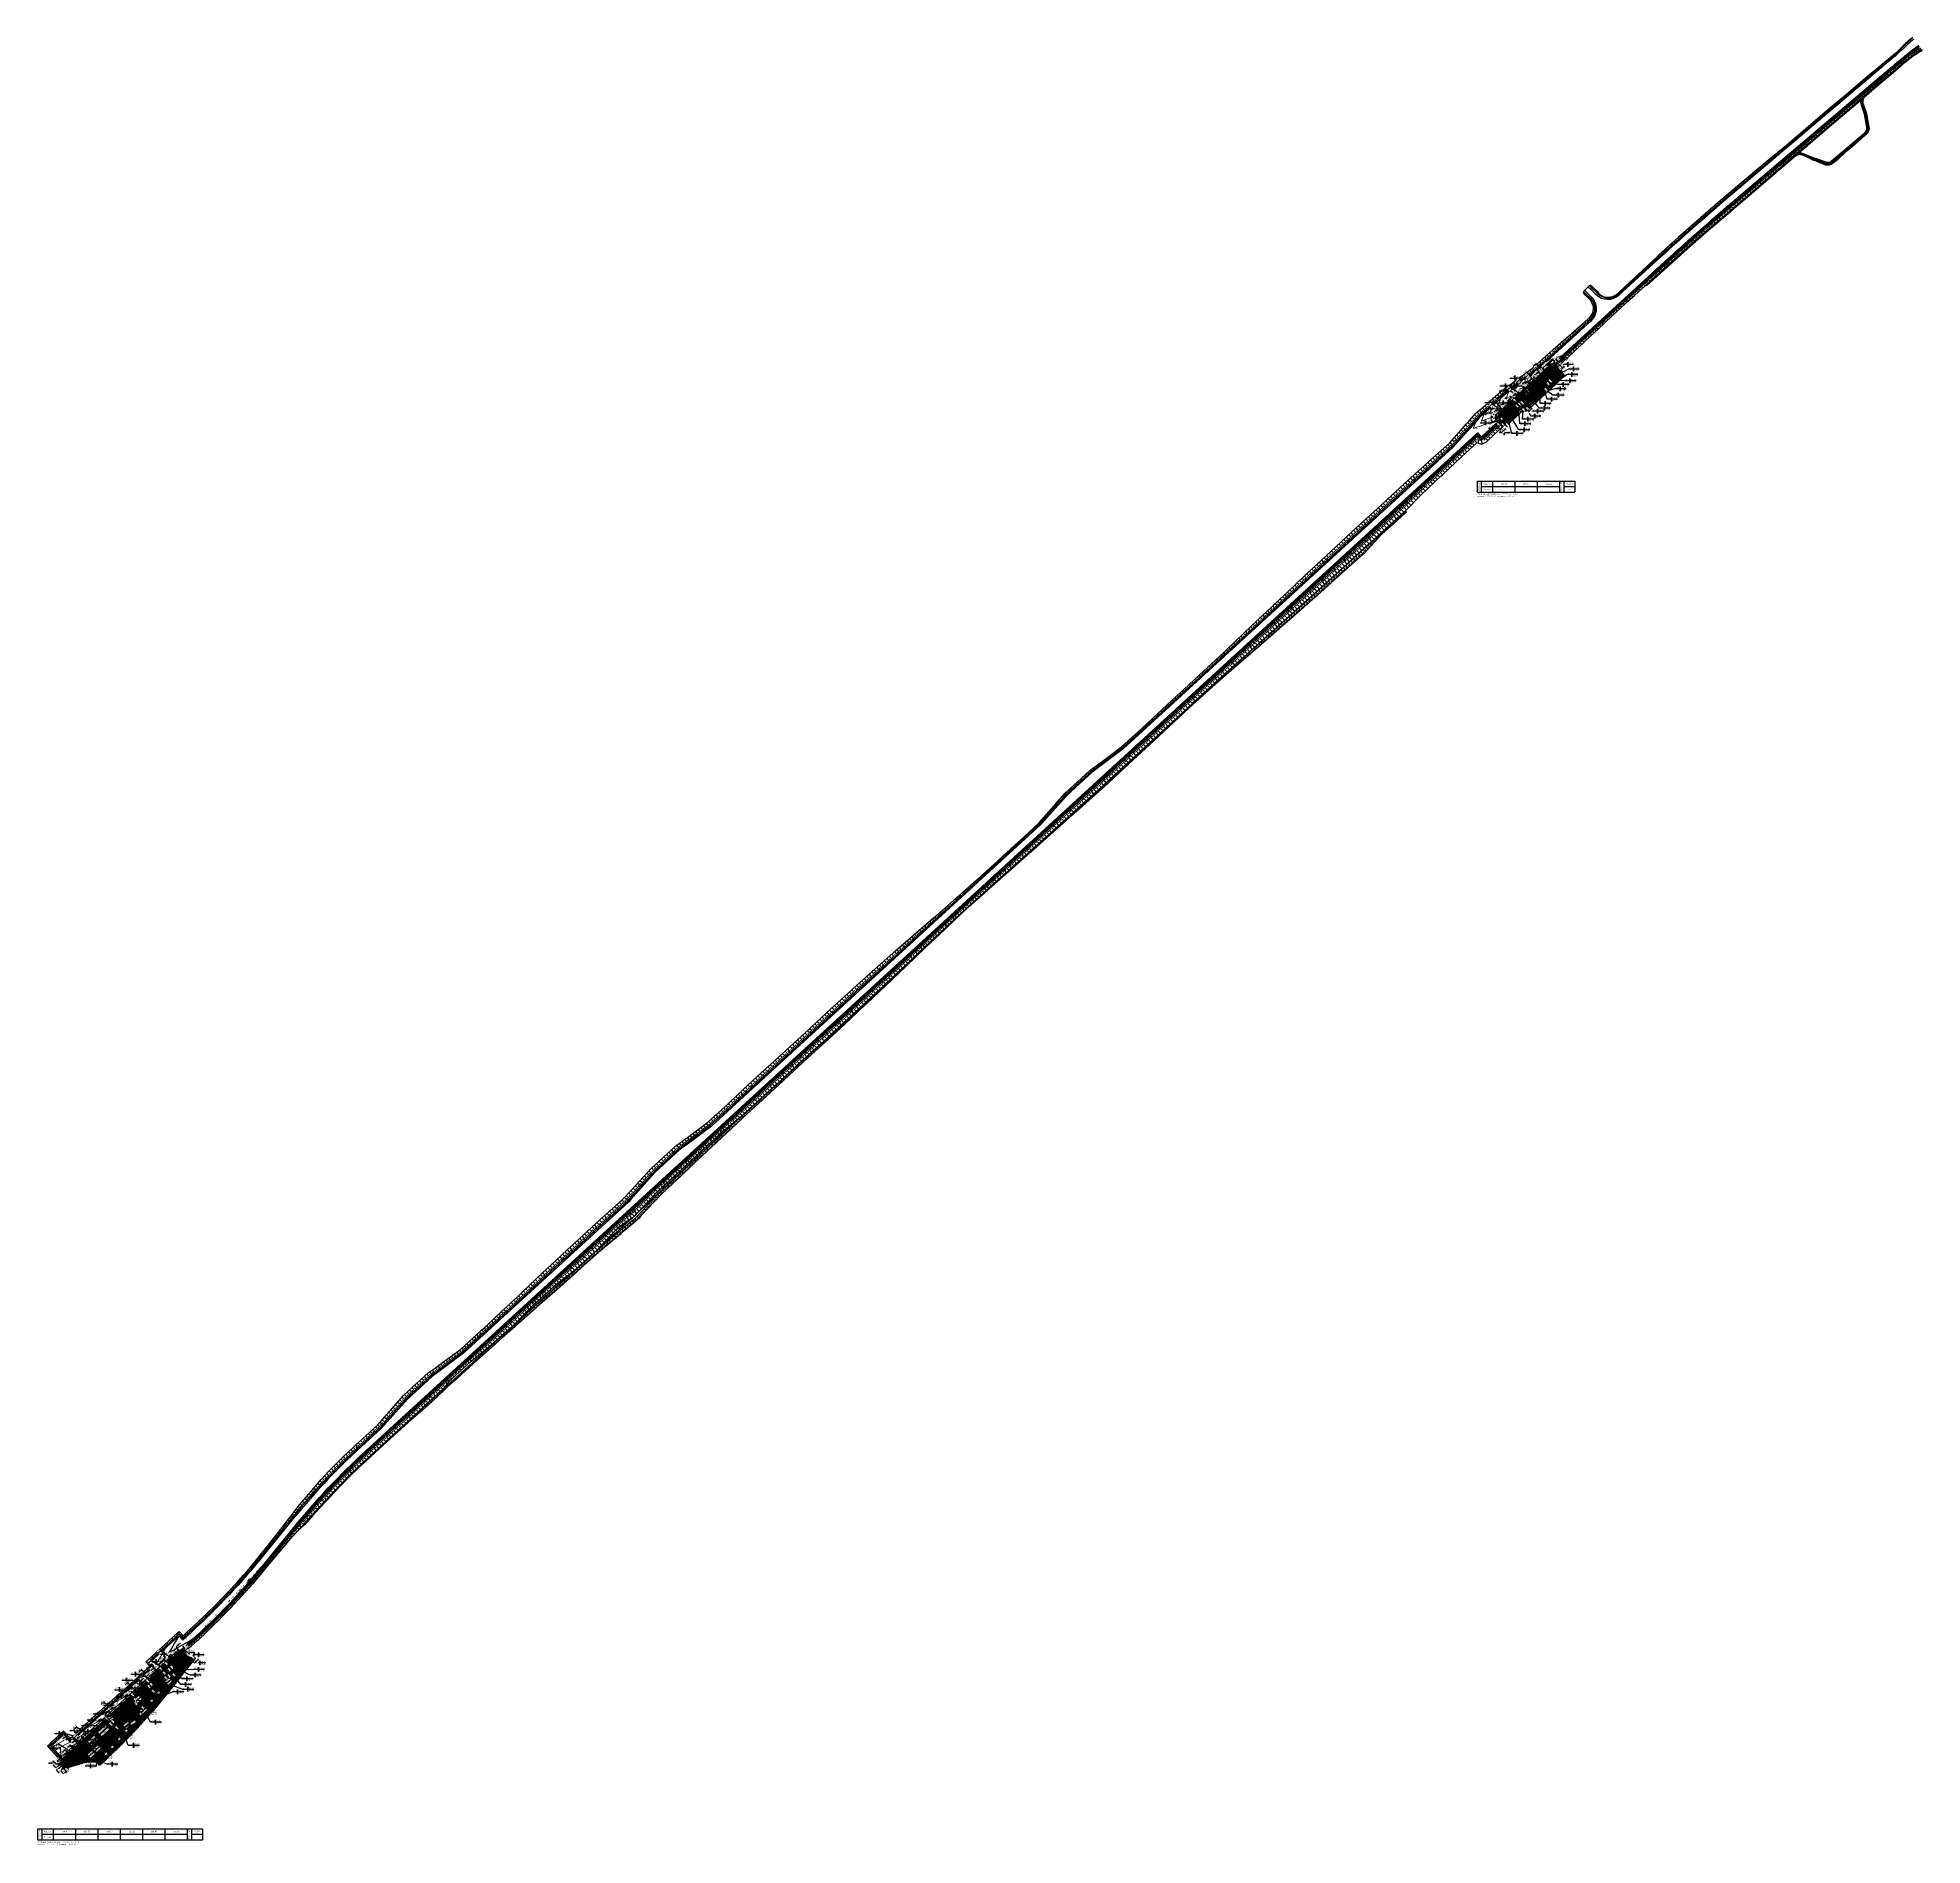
# Model space of a CAD drawing. Header units: metres. Extents: x 2302534 to 2308412, y 452340 to 454783.
# Drawn here: x 2306726 to 2308412, y 453166 to 454783 of the extents above; entities that cross this region are included whole.
import ezdxf
from ezdxf import colors
from ezdxf.entities.mleader import LeaderData, LeaderLine
from ezdxf.enums import TextEntityAlignment as Align
from ezdxf.math import Vec2, Vec3

# ---------------------------------------------------------------- set-up
doc = ezdxf.new("R2010")
doc.units = ezdxf.units.M
for name, pattern in [('ACAD_ISO02W100', [15, 12, -3]), ('DASHDOT_axis', [24, 20, -1.5, 1, -1.5]), ('DASHED', [0.75, 0.5, -0.25]), ('DASHED2', [0.375, 0.25, -0.125]), ('осевая2', [28.575, 19.05, -3.175, 3.175, -3.175])]:
    doc.linetypes.add(name, pattern=pattern)
for name, color, linetype, lineweight in [('000_C3D_Профилирование маркер', 200, 'Continuous', 50), ('280_ПОР_Откосы планировки', 250, 'Continuous', 20), ('ГП_АД том 3.2.6', 250, 'Continuous', 40), ('ГП_Борт_БР100.20.8', 15, 'Continuous', 30), ('ГП_ВП', 1, 'Continuous', 40), ('ГП_Границы ЗУ', 1, 'Continuous', 50), ('ГП_Контур здания', 250, 'Continuous', 40), ('К1', 7, 'Continuous', 70), ('ПД_Проект_Штрих_Тротуар', 24, 'Continuous', 9), ('ПП_Дорога_Покрытия_Откос', 3, 'Continuous', 9), ('ТХ здания_ОП_текст', 1, 'Continuous', 25), ('ТХ обор', 5, 'Continuous', 25)]:
    doc.layers.add(name, color=color, linetype=linetype, lineweight=lineweight)
for name, color, linetype in [('000_C3D_ХЛ', 7, 'Continuous'), ('280_ПОР_Горизонтали вспомогательные', 7, 'Continuous'), ('280_ПОР_Горизонтали основные', 7, 'Continuous'), ('АД_серый', 250, 'Continuous'), ('ВП АД', 7, 'Continuous'), ('ГП_здания', 7, 'Continuous'), ('ГП_Оси зданий', 10, 'осевая2'), ('ГП_ПЗМ', 7, 'Continuous'), ('ГП_ПЗМ @ 0.5 (1)', 7, 'Continuous'), ('ГП_Размеры проезд', 7, 'Continuous'), ('ПП_Дорога_Покрытия_Газон', 3, 'Continuous')]:
    doc.layers.add(name, color=color, linetype=linetype)
doc.layers.add('ГП_Штриховка отмостки', color=7, linetype='Continuous', true_color=0xfbfccf)
doc.styles.add('ASML', font='isocpeui.ttf')
doc.styles.add('Ck_rus', font='isocpeur.ttf', dxfattribs={"width": 0.8, "oblique": 15, "height": 2.5})
doc.styles.add('GOST 2.304', font='CS_Gost2304.shx')
doc.styles.add('GOST-2.304_Type-B', font='arial.ttf')
doc.styles.add('ISO', font='isocpeur.ttf')
doc.styles.add('ISOCPEUR', font='isocpeur.ttf')
doc.styles.add('ISOCPEUR.ttf', font='isocpeur.ttf')
doc.styles.add('СПДС', font='isocpeur.ttf')
doc.styles.add('СПДС 1.25 курсив для М500', font='isocpeui.ttf', dxfattribs={"width": 0.6, "height": 1.25})
doc.dimstyles.new('ASML', dxfattribs={"dimtxt": 2.3, "dimasz": 1.5, "dimexe": 0.5, "dimexo": 0.5, "dimgap": 0.5, "dimtad": 1, "dimzin": 0, "dimdsep": 46, "dimtxsty": 'ASML', "dimblk": 'OBLIQUE', "dimcen": 0.09, "dimdle": 0.5, "dimadec": 0, "dimazin": 0, "dimtfac": 1, "dimtofl": 0, "dimtmove": 0, "dimatfit": 3, "dimldrblk": 'NONE', "dimfxl": 1, "dimtolj": 1, "dimtzin": 0, "dimarcsym": 0})
doc.dimstyles.new('Ck_Линейный р-р', dxfattribs={"dimscale": 0, "dimtxt": 2.5, "dimasz": 1, "dimexe": 0.5, "dimexo": 0.5, "dimtad": 1, "dimzin": 1, "dimtxsty": 'Ck_rus', "dimblk": 'OBLIQUE', "dimcen": 0, "dimdle": 0.1, "dimadec": 0, "dimazin": 0, "dimtfac": 1, "dimtofl": 0, "dimtmove": 1, "dimatfit": 3, "dimfxl": 1, "dimarcsym": 0})
pattern_1 = [(35.9202791, (-2303574.4362, -469165.0793), (-0.46566060012, 0.64280577782), []), (125.9202791, (-2303574.4362, -469165.0793), (-0.64280577782, -0.46566060012), [])]
pattern_2 = [(228.934514395, (-2303574.43618, -469165.0793), (0.11969103121, -0.104286238535), []), (318.934514395, (-2303574.43618, -469165.0793), (0.104286238535, 0.11969103121), [])]
pattern_3 = [(215.9220205915, (-2304838.7157, -470413.08856), (0.093136027565, -0.128558324777), []), (305.9220205915, (-2304838.7157, -470413.08856), (0.128558324777, 0.093136027565), [])]
pattern_4 = [(225, (1891.856, 1265.7487), (2.245064, -2.245064), [])]
pattern_5 = [(45, (-70.0005, -49.5876), (2.245064, -2.245064), [])]
pattern_6 = [(135, (171.66975, 81.55167), (-0.1325825, -0.1325825), [])]
pattern_7 = [(135, (171.66975, 81.55167), (-0.265165, -0.265165), [])]
pattern_8 = [(135, (171.66975, 18.80167), (-0.1325825, -0.1325825), [])]
pattern_9 = [(135, (171.66975, 18.80167), (-0.265165, -0.265165), [])]
pattern_10 = [(315, (-32.67912, 326.45174), (0.13258252, 0.13258252), [])]
pattern_11 = [(315, (-32.6791, 326.45174), (0.26516504, 0.26516504), [])]
pattern_12 = [(45, (-170.55, -0.61236), (-0.13258252, 0.13258252), [])]
pattern_13 = [(45, (-170.55, -0.61236), (-0.26516504, 0.26516504), [])]
pattern_14 = [(45, (-108.325, -29.9209), (-0.13258252, 0.13258252), [])]
pattern_15 = [(225, (124.64474, 188.73084), (0.13258252, -0.13258252), [])]

# ---------------------------------------------------------------- blocks, each defined once
blk = doc.blocks.new('унитаз')
at = {"layer": 'К1', "color": 253, "linetype": 'Continuous', "lineweight": 25}
for p, q in [((173959, 4955237), (173959, 4955087)), ((173959, 4955087), (173959, 4955087)), ((173979, 4955067), (174369, 4955067)), ((174009, 4955287), (174027, 4955422)), ((174339, 4955287), (174009, 4955287)), ((174321, 4955422), (174339, 4955287)), ((174389, 4955237), (174389, 4955087)), ((174389, 4955087), (174389, 4955087))]:
    blk.add_line(p, q, dxfattribs=at)
blk.add_circle((174174, 4955177), 30, dxfattribs=at)
for centre, radius, start, end in [((174009, 4955237), 50, 90, 180), ((173979, 4955087), 20, 180, 270), ((174339, 4955237), 50, 0, 90), ((174369, 4955087), 20, 270, 0)]:
    blk.add_arc(centre, radius, start, end, dxfattribs=at)
for centre, major_axis, ratio, start_param, end_param in [((174174, 4955537), (0, 200), 0.9, 4.09622623, 8.47014438), ((174174, 4955627), (61.9, 0), 0.57704439, -3.14159265, 3.14159265)]:
    blk.add_ellipse(centre, major_axis=major_axis, ratio=ratio, start_param=start_param, end_param=end_param, dxfattribs=at)
blk.add_ellipse((174174, 4955547), major_axis=(0, 165), ratio=0.78787879, dxfattribs=at)
blk = doc.blocks.new('большой умывальник')
at = {"layer": 'К1', "linetype": 'Continuous', "lineweight": 13}
blk.add_hatch(color=253, dxfattribs=at).paths.add_polyline_path([(391066, -252222, 1), (391116, -252222, 1)])
at = {"layer": 'К1', "color": 253, "linetype": 'Continuous', "lineweight": 25}
blk.add_line((390911, -252322), (391271, -252322), dxfattribs=at)
at = {"layer": 'К1', "color": 253, "linetype": 'Continuous', "lineweight": 13}
blk.add_circle((391091, -252222), 25, dxfattribs=at)
at = {"layer": 'К1', "color": 253, "linetype": 'Continuous', "lineweight": 25, "extrusion": (0, 0, -1)}
blk.add_ellipse((391091, -252122), major_axis=(-300, 0), ratio=0.83333333, start_param=5.35589009, end_param=10.35207318, dxfattribs=at)
at = {"layer": 'К1', "color": 253, "linetype": 'Continuous', "lineweight": 25}
blk.add_ellipse((391091, -252097), major_axis=(-250, 0), ratio=0.7, dxfattribs=at)
blk = doc.blocks.new('A$C7632e6d5')
h = blk.add_hatch(color=1)
h.dxf.hatch_style = 1
h.paths.add_polyline_path([(87.7, 83.6), (92, 79), (98.9, 85.3), (94.5, 90)])
h = blk.add_hatch(color=1)
h.dxf.hatch_style = 1
h.paths.add_polyline_path([(69.5, 63.6), (76.8, 70.4), (75.3, 72.1), (68, 65.3)])
h = blk.add_hatch(color=1)
h.dxf.hatch_style = 1
h.paths.add_polyline_path([(82.3, 71.9), (87.4, 76.6), (84, 80.2), (78.9, 75.5)])
h = blk.add_hatch(color=1)
h.dxf.hatch_style = 1
h.paths.add_polyline_path([(58.6, 52.6), (64.1, 57.7), (62.1, 59.9), (56.6, 54.8)])
h = blk.add_hatch(color=1)
h.dxf.hatch_style = 1
h.paths.add_polyline_path([(47.8, 46.6), (53.9, 40), (40.7, 27.8), (34.6, 34.4)])
h = blk.add_hatch(color=1)
h.dxf.hatch_style = 1
h.paths.add_polyline_path([(10.3, 11.8), (27.3, 27.6), (31.6, 22.9), (14.6, 7.2)])
h = blk.add_hatch(color=1)
h.dxf.hatch_style = 1
h.paths.add_polyline_path([(5.1, 6.9), (6.1, 7.9), (7.3, 6.6), (6.2, 5.7)])
at = {"layer": 'ГП_здания', "lineweight": 13, "ltscale": 100}
h = blk.add_hatch(dxfattribs=at)
h.set_pattern_fill('ANSI37', color=256, scale=0.02, angle=-137.1233)
h.set_pattern_definition([(267.8767, (74.825666, 67.82767), (0.0634564, -0.0023527), []), (357.8767, (74.825666, 67.82767), (0.0023527, 0.0634564), [])])
h.paths.add_polyline_path([(72.5, 66.4), (73.5, 67.3), (73.4, 67.4), (72.4, 66.5)])
h.paths.add_polyline_path([(73.5, 67.3), (76.8, 70.4), (76.8, 70.5), (73.4, 67.4)])
h.paths.add_polyline_path([(75.4, 68.3), (75.3, 68.4)], flags=17)
h.paths.add_polyline_path([(76.7, 70.4), (76.8, 70.5), (75.3, 72.1), (75.2, 72)])
h.paths.add_polyline_path([(72.4, 66.3), (72.5, 66.4), (70.9, 68.1), (70.8, 68)])
h.paths.add_polyline_path([(71, 68), (72, 68.9), (71.9, 69), (70.9, 68.1)])
h.paths.add_polyline_path([(73.4, 70.2), (75.3, 71.9), (75.2, 72), (73.4, 70.3)])
h = blk.add_hatch(dxfattribs=at)
h.set_pattern_fill('ANSI37', color=256, scale=0.02, angle=-137.1233)
h.set_pattern_definition([(267.8767, (63.46825, 57.284614), (0.0634564, -0.0023527), []), (357.8767, (63.46825, 57.284614), (0.0023527, 0.0634564), [])])
h.paths.add_polyline_path([(61.5, 55.4), (62.5, 56.3), (62.5, 56.4), (61.5, 55.5)])
h.paths.add_polyline_path([(62.5, 56.3), (64.1, 57.7), (64, 57.8), (62.5, 56.4)])
h.paths.add_polyline_path([(64, 57.7), (63.9, 57.7)], flags=17)
h.paths.add_polyline_path([(63.9, 57.8), (64, 57.8), (62.2, 59.8), (62.1, 59.9), (62.1, 59.7)])
h.paths.add_polyline_path([(61.4, 55.3), (61.5, 55.4), (59.6, 57.5), (59.5, 57.4)])
h.paths.add_polyline_path([(59.6, 57.4), (60.6, 58.4), (60.6, 58.4), (59.6, 57.5)])
h.paths.add_polyline_path([(62.1, 59.7), (62.1, 59.9), (62, 59.8)])
at = {"layer": 'ГП_Штриховка отмостки'}
h = blk.add_hatch(dxfattribs=at)
h.set_pattern_fill('ANSI37', color=8, scale=0.05, angle=-176.0655)
h.set_pattern_definition(pattern_2)
h.paths.add_polyline_path([(86.3, 83.7), (92, 77.5), (100.3, 85.3), (94.6, 91.4)])
h.paths.add_polyline_path([(87.7, 83.6), (92, 79), (98.9, 85.3), (94.5, 90)], flags=16)
h = blk.add_hatch(dxfattribs=at)
h.set_pattern_fill('ANSI37', color=8, scale=0.05, angle=-176.0655)
h.set_pattern_definition(pattern_2)
h.paths.add_polyline_path([(66.5, 65.4), (69.5, 62.2), (78.3, 70.4), (75.3, 73.5)])
h.paths.add_polyline_path([(68, 65.3), (69.5, 63.6), (76.8, 70.4), (75.3, 72.1)], flags=16)
h = blk.add_hatch(dxfattribs=at)
h.set_pattern_fill('ANSI37', color=8, scale=0.05, angle=-176.0655)
h.set_pattern_definition(pattern_2)
h.paths.add_polyline_path([(82.3, 70.5), (88.8, 76.5), (84.1, 81.6), (77.5, 75.6)])
h.paths.add_polyline_path([(82.3, 71.9), (87.4, 76.6), (84, 80.2), (78.9, 75.5)], flags=16)
h = blk.add_hatch(dxfattribs=at)
h.set_pattern_fill('ANSI37', color=8, scale=0.05, angle=-176.0655)
h.set_pattern_definition(pattern_2)
h.paths.add_polyline_path([(55.2, 54.8), (58.5, 51.2), (65.5, 57.7), (62.1, 61.3)])
h.paths.add_polyline_path([(56.6, 54.8), (58.6, 52.6), (64.1, 57.7), (62.1, 59.9)], flags=16)
h = blk.add_hatch(dxfattribs=at)
h.set_pattern_fill('ANSI37', color=8, scale=0.05, angle=-176.0655)
h.set_pattern_definition(pattern_2)
h.paths.add_polyline_path([(47.9, 48), (55.3, 40), (40.7, 26.3), (33.2, 34.4)])
h.paths.add_polyline_path([(47.8, 46.6), (53.9, 40), (40.7, 27.8), (34.6, 34.4)], flags=16)
h = blk.add_hatch(dxfattribs=at)
h.set_pattern_fill('ANSI37', color=8, scale=0.05, angle=-176.0655)
h.set_pattern_definition(pattern_2)
h.paths.add_polyline_path([(8.9, 11.9), (27.3, 29), (33, 22.9), (14.6, 5.8)])
h.paths.add_polyline_path([(10.3, 11.8), (27.3, 27.6), (31.6, 22.9), (14.6, 7.2)], flags=16)
h = blk.add_hatch(dxfattribs=at)
h.set_pattern_fill('ANSI37', color=8, scale=0.05, angle=-176.0655)
h.set_pattern_definition(pattern_2)
edge = h.paths.add_edge_path()
edge.add_line((-1.9, -4.1), (4, 1.4))
edge.add_line((4, 1.4), (1, 4.5))
edge.add_line((1, 4.5), (-4.8, -0.9))
edge.add_line((-4.8, -0.9), (-1.9, -4.1))
edge = h.paths.add_edge_path(flags=16)
edge.add_line((-1.8, -2.7), (2.6, 1.4))
edge.add_line((2.6, 1.4), (1, 3.1))
edge.add_line((1, 3.1), (-3.4, -1))
edge.add_line((-3.4, -1), (-1.8, -2.7))
h = blk.add_hatch(dxfattribs=at)
h.set_pattern_fill('ANSI37', color=8, scale=0.05, angle=-176.0655)
h.set_pattern_definition(pattern_2)
h.paths.add_polyline_path([(4.7, 7), (6.1, 8.2), (7.6, 6.6), (6.2, 5.3)])
h.paths.add_polyline_path([(5.1, 6.9), (6.1, 7.9), (7.3, 6.6), (6.2, 5.7)], flags=16)
at = {"layer": 'ПД_Проект_Штрих_Тротуар'}
h = blk.add_hatch(dxfattribs=at)
h.set_pattern_fill('ANSI37', color=256, scale=0.25, angle=-9.0797)
h.set_pattern_definition([(35.9202791, (-2303482.2493, -469079.5005), (-0.46566060012, 0.64280577782), []), (125.9202791, (-2303482.2493, -469079.5005), (-0.64280577782, -0.46566060012), [])])
h.paths.add_polyline_path([(92.1, 90.4), (92.8, 89.7), (93.9, 90.7), (93.2, 91.5)])
h = blk.add_hatch(dxfattribs=at)
h.set_pattern_fill('ANSI37', color=256, scale=0.25, angle=-9.0797)
h.set_pattern_definition([(35.9202791, (-2303501.5173, -469097.38755), (-0.46566060012, 0.64280577782), []), (125.9202791, (-2303501.5173, -469097.38755), (-0.64280577782, -0.46566060012), [])])
h.paths.add_polyline_path([(72.8, 72.6), (73.5, 71.8), (74.6, 72.8), (73.9, 73.6)])
h = blk.add_hatch(dxfattribs=at)
h.set_pattern_fill('ANSI37', color=256, scale=0.25, angle=-9.0797)
h.set_pattern_definition(pattern_1)
h.paths.add_polyline_path([(78.3, 70.4), (80.5, 72.4), (77.5, 75.6), (75.3, 73.5)])
h = blk.add_hatch(dxfattribs=at)
h.set_pattern_fill('ANSI37', color=256, scale=0.25, angle=-9.0797)
h.set_pattern_definition([(35.9202791, (-2303492.7809, -469089.2775), (-0.46566060012, 0.64280577782), []), (125.9202791, (-2303492.7809, -469089.2775), (-0.64280577782, -0.46566060012), [])])
h.paths.add_polyline_path([(81.6, 80.7), (82.2, 79.9), (83.3, 81), (82.7, 81.7)])
h = blk.add_hatch(dxfattribs=at)
h.set_pattern_fill('ANSI37', color=256, scale=0.25, angle=-9.0797)
h.set_pattern_definition(pattern_1)
h.paths.add_polyline_path([(88.8, 76.5), (91, 78.6), (86.3, 83.7), (84.1, 81.6)])
h = blk.add_hatch(dxfattribs=at)
h.set_pattern_fill('ANSI37', color=256, scale=0.25, angle=-9.0797)
h.set_pattern_definition(pattern_1)
h.paths.add_polyline_path([(55.2, 54.8), (58.5, 51.2), (51.2, 44.4), (47.9, 48)])
h = blk.add_hatch(dxfattribs=at)
h.set_pattern_fill('ANSI37', color=256, scale=0.25, angle=-9.0797)
h.set_pattern_definition([(35.9202791, (-2303514.70685, -469109.6316), (-0.46566060012, 0.64280577782), []), (125.9202791, (-2303514.70685, -469109.6316), (-0.64280577782, -0.46566060012), [])])
h.paths.add_polyline_path([(59.6, 60.3), (60.3, 59.6), (61.4, 60.6), (60.7, 61.3)])
h = blk.add_hatch(dxfattribs=at)
h.set_pattern_fill('ANSI37', color=256, scale=0.25, angle=-9.0797)
h.set_pattern_definition(pattern_1)
h.paths.add_polyline_path([(69.5, 62.2), (65.1, 58.1), (62.1, 61.3), (66.5, 65.4)])
h = blk.add_hatch(dxfattribs=at)
h.set_pattern_fill('ANSI37', color=256, scale=0.25, angle=-9.0797)
h.set_pattern_definition(pattern_1)
h.paths.add_polyline_path([(27.3, 29), (33.2, 34.4), (38.8, 28.3), (33, 22.9)])
h = blk.add_hatch(dxfattribs=at)
h.set_pattern_fill('ANSI37', color=256, scale=0.25, angle=-9.0797)
h.set_pattern_definition([(35.9202791, (-2303528.99795, -469122.8984), (-0.46566060012, 0.64280577782), []), (125.9202791, (-2303528.99795, -469122.8984), (-0.64280577782, -0.46566060012), [])])
h.paths.add_polyline_path([(45.3, 47), (46, 46.3), (47.1, 47.3), (46.4, 48.1)])
h = blk.add_hatch(dxfattribs=at)
h.set_pattern_fill('ANSI37', color=256, scale=0.25, angle=-9.0797)
h.set_pattern_definition([(35.9202791, (-2303550.9847, -469143.3088), (-0.46566060012, 0.64280577782), []), (125.9202791, (-2303550.9847, -469143.3088), (-0.64280577782, -0.46566060012), [])])
h.paths.add_polyline_path([(23.4, 26.6), (24, 25.9), (25.1, 26.9), (24.5, 27.7)])
h = blk.add_hatch(dxfattribs=at)
h.set_pattern_fill('ANSI37', color=256, scale=0.25, angle=-9.0797)
h.set_pattern_definition([(35.9202791, (-2303574.4362, -469165.0793), (-0.46566060012, 0.64280577782), []), (125.9202791, (-2303574.4362, -469165.0793), (-0.64280577782, -0.46566060012), [])])
edge = h.paths.add_edge_path()
edge.add_line((-1.5, 3.6), (-0.8, 2.8))
edge.add_line((-0.8, 2.8), (0.3, 3.9))
edge.add_line((0.3, 3.9), (-0.4, 4.6))
edge.add_line((-0.4, 4.6), (-1.5, 3.6))
h = blk.add_hatch(dxfattribs=at)
h.set_pattern_fill('ANSI37', color=256, scale=0.25, angle=-9.0797)
h.set_pattern_definition(pattern_1)
h.paths.add_polyline_path([(3.7, 8.4), (4.4, 7.7), (1, 4.5), (4, 1.4), (11.9, 8.7), (8.9, 11.9), (5.4, 8.6), (4.7, 9.4)])
h.paths.add_polyline_path([(4.7, 7), (6.1, 8.2), (7.6, 6.6), (6.2, 5.3)], flags=16)
at = {"layer": 'ПП_Дорога_Покрытия_Газон'}
h = blk.add_hatch(dxfattribs=at)
h.set_pattern_fill('ANSI37', color=256, scale=0.15, angle=-9.0797)
h.set_pattern_definition([(35.9202791, (-2303574.4362, -469165.0793), (-0.27939636007, 0.38568346669), []), (125.9202791, (-2303574.4362, -469165.0793), (-0.38568346669, -0.27939636007), [])])
h.paths.add_polyline_path([(60.3, 59.6), (59.6, 60.3), (46.2, 47.8), (46.4, 48.1), (47.1, 47.3)], flags=17)
h.paths.add_polyline_path([(73.5, 71.8), (72.8, 72.6), (72.9, 72.6), (60.7, 61.3), (60.7, 61.3), (61.4, 60.6)], flags=17)
h.paths.add_polyline_path([(82.2, 79.9), (81.6, 80.7), (73.9, 73.6), (74.6, 72.8)], flags=17)
h.paths.add_polyline_path([(45.3, 47), (23.4, 26.6), (24.5, 27.7), (25.1, 26.9), (46, 46.3)], flags=17)
h.paths.add_polyline_path([(24, 25.9), (23.4, 26.6), (-8.2, -2.6), (-7.5, -3.3), (-0.8, 2.8), (-1.5, 3.6), (-0.4, 4.6), (0.3, 3.9), (4.4, 7.7), (3.7, 8.4), (4.7, 9.4), (5.4, 8.6)], flags=17)
h.paths.add_polyline_path([(24.2, -7.2), (26.3, -5.2), (39.4, 7.2), (49.1, 17.2), (56.6, 25.3), (69.2, 39.4), (76.8, 48.6), (81.8, 54.9), (87.9, 62.7), (93.5, 69.8), (97.1, 74.6), (102.9, 82), (103.7, 83), (94.7, 92.8), (82.6, 81.7), (82.7, 81.7), (83.3, 81), (92.8, 89.7), (92.1, 90.4), (93.2, 91.5), (93.9, 90.7), (94.6, 91.4), (100.3, 85.3), (92, 77.5), (91, 78.6), (82.3, 70.5), (80.5, 72.4), (65.1, 58.1), (65.5, 57.7), (51.2, 44.4), (55.3, 40), (40.7, 26.3), (38.8, 28.3), (14.6, 5.8), (11.9, 8.7), (-6.7, -8.6), (-9.7, -5.4), (-10.4, -4.7), (-11.1, -5.3), (-6.8, -10), (11.3, 6.7)])
h.paths.add_polyline_path([(-5.5, -11.2), (10.4, -6.4), (19.4, -6.2), (20.7, -7.8), (21.5, -7.1), (11.2, 5)])
for points in [[(14.6, 7.2), (30.9, 22.3)], [(10.3, 11.8), (14.5, 7.3)]]:
    blk.add_lwpolyline(points)
at = {"layer": 'ГП_здания', "linetype": 'Continuous', "lineweight": 13}
for p, q in [((74.2, 71.1), (68, 65.3)), ((71, 67.8), (68.2, 65.3)), ((75.7, 69.4), (69.5, 63.6)), ((70.8, 68), (72.4, 66.3)), ((70.8, 68), (72.4, 66.3)), ((74.3, 71), (70.9, 67.9)), ((70.9, 68.1), (72.5, 66.4)), ((71.9, 69), (72.4, 69.9)), ((73.4, 70.3), (72.6, 70.1)), ((62.8, 60.5), (56.6, 54.8)), ((56.6, 54.8), (58.6, 52.6)), ((59.6, 57.3), (56.9, 54.8)), ((58.6, 52.9), (56.9, 54.8)), ((64.8, 58.4), (58.6, 52.6)), ((61.3, 55.5), (58.6, 52.9)), ((59.5, 57.4), (61.4, 55.3)), ((59.5, 57.4), (61.4, 55.3)), ((62.1, 59.7), (59.6, 57.4)), ((59.6, 57.5), (61.5, 55.4)), ((60.6, 58.4), (61, 59.3)), ((62, 59.8), (61.2, 59.5)), ((63.9, 57.7), (61.4, 55.4)), ((62, 59.8), (64, 57.7)), ((62.1, 59.9), (64.1, 57.7)), ((68, 65.3), (69.5, 63.6)), ((69.7, 63.8), (68.2, 65.3)), ((72.2, 66.4), (69.5, 63.9))]:
    blk.add_line(p, q, dxfattribs=at)
at = {"layer": 'ГП_здания', "linetype": 'DASHED', "lineweight": 13, "ltscale": 500}
for p, q in [((68.2, 65.4), (70.9, 67.9)), ((58.6, 52.8), (56.7, 54.8)), ((56.8, 54.8), (59.5, 57.4)), ((58.7, 52.8), (61.4, 55.4)), ((69.6, 63.7), (68.1, 65.3)), ((69.6, 63.8), (72.3, 66.4))]:
    blk.add_line(p, q, dxfattribs=at)
at = {"layer": 'ГП_здания', "lineweight": 13, "ltscale": 50}
for p, q in [((75.1, 72), (73.7, 70.7)), ((63, 60.7), (61.7, 59.5)), ((65, 58.6), (63.6, 57.3))]:
    blk.add_line(p, q, dxfattribs=at)
at = {"layer": 'ГП_здания', "lineweight": 13, "ltscale": 100}
for points in [[(68, 65.3), (69.5, 63.6), (76.8, 70.4), (75.3, 72.1)], [(56.6, 54.8), (58.6, 52.6), (64.1, 57.7), (62.1, 59.9)]]:
    blk.add_lwpolyline(points, close=True, dxfattribs=at)
for points in [[(73.4, 70.3), (73.4, 70.2), (75.3, 71.9), (76.7, 70.4), (72.4, 66.5), (71, 68), (72, 68.9), (71.9, 69), (70.8, 68), (72.4, 66.3), (76.8, 70.4), (75.3, 72.1), (73.4, 70.3)], [(62, 59.8), (62.1, 59.7), (63.9, 57.7), (61.5, 55.5), (59.6, 57.4), (60.6, 58.4), (60.6, 58.4), (59.5, 57.4), (61.4, 55.3), (64.1, 57.7), (62.1, 59.9), (62, 59.8)]]:
    blk.add_lwpolyline(points, dxfattribs=at)
at = {"layer": 'ГП_здания', "linetype": 'Continuous', "lineweight": 13}
for points in [[(71.1, 68), (71, 67.8), (70.9, 67.9), (71.1, 68)], [(71.9, 69), (72.1, 68.8), (72, 68.8), (71.9, 68.9)], [(73.4, 70.4), (73.6, 70.2), (73.5, 70.2), (73.4, 70.3)], [(56.8, 54.8), (56.7, 54.7), (56.6, 54.8), (56.7, 54.9)], [(58.7, 52.8), (58.6, 52.6), (58.5, 52.7), (58.7, 52.8)], [(59.8, 57.4), (59.6, 57.3), (59.6, 57.3), (59.7, 57.5)], [(60.6, 58.4), (60.7, 58.3), (60.6, 58.2), (60.5, 58.4)], [(61.5, 55.5), (61.4, 55.4), (61.3, 55.5), (61.5, 55.6)], [(62.1, 59.8), (62.2, 59.7), (62.1, 59.6), (62, 59.8)], [(62.4, 56.5), (62.5, 56.3), (62.5, 56.3), (62.3, 56.4)], [(64, 57.8), (63.8, 57.7), (63.8, 57.8), (63.9, 57.9)], [(63.9, 57.9), (64, 57.7), (64, 57.7), (63.8, 57.8)], [(68.2, 65.4), (68, 65.2), (68, 65.3), (68.1, 65.5)]]:
    blk.add_lwpolyline(points, close=True, dxfattribs=at)
at = {"layer": 'ГП_здания', "lineweight": 13, "ltscale": 4}
for points in [[(73.1, 69), (72.7, 68.7), (72.6, 68.8), (73, 69.1)], [(61.7, 58.5), (61.4, 58.1), (61.3, 58.3), (61.6, 58.6)]]:
    blk.add_lwpolyline(points, close=True, dxfattribs=at)
at = {"layer": 'ГП_здания', "lineweight": 13, "ltscale": 50, "extrusion": (-0.73282, -0.680423, 0)}
for points, elevation in [([(-1.6, 0), (-3.2, 0)], -78.7), ([(-1.6, 0), (-3.1, 0)], -86.2)]:
    blk.add_lwpolyline(points, dxfattribs=dict(at, elevation=elevation))
at = {"layer": 'ГП_здания', "linetype": 'Continuous', "lineweight": 13}
for centre, radius in [((70.7, 67), 0.452), ((55.4, 56.1), 0.25), ((57.6, 54.9), 0.452), ((58.5, 55.7), 0.452), ((58.8, 53.7), 0.452), ((59.3, 56.5), 0.452), ((59.6, 54.4), 0.452), ((60.5, 55.2), 0.452), ((60.9, 61.2), 0.25), ((63.2, 60.9), 0.25), ((65.2, 58.8), 0.25), ((69, 65.4), 0.452), ((69.7, 64.6), 0.452), ((69.8, 66.2), 0.452), ((70.6, 65.4), 0.452), ((71.4, 66.2), 0.452)]:
    blk.add_circle(centre, radius, dxfattribs=at)
at = {"layer": 'ГП_Контур здания', "color": 250, "lineweight": 50, "ltscale": 100}
for points in [[(87.7, 83.6), (92, 79), (98.9, 85.3), (94.5, 90)], [(82.3, 71.9), (87.4, 76.6), (84, 80.2), (78.9, 75.5)], [(47.8, 46.6), (53.9, 40), (40.7, 27.8), (34.6, 34.4)], [(10.3, 11.8), (27.3, 27.6), (31.6, 22.9), (14.6, 7.2)], [(5.1, 6.9), (6.1, 7.9), (7.3, 6.6), (6.2, 5.7)]]:
    blk.add_lwpolyline(points, close=True, dxfattribs=at)
at = {"layer": 'ГП_Штриховка отмостки'}
for points in [[(86.3, 83.7), (92, 77.5), (100.3, 85.3), (94.6, 91.4)], [(66.5, 65.4), (69.5, 62.2), (78.3, 70.4), (75.3, 73.5)], [(82.3, 70.5), (88.8, 76.5), (84.1, 81.6), (77.5, 75.6)], [(55.2, 54.8), (58.5, 51.2), (65.5, 57.7), (62.1, 61.3)], [(47.9, 48), (55.3, 40), (40.7, 26.3), (33.2, 34.4)], [(8.9, 11.9), (27.3, 29), (33, 22.9), (14.6, 5.8)], [(4.7, 7), (6.1, 8.2), (7.6, 6.6), (6.2, 5.3)]]:
    blk.add_lwpolyline(points, close=True, dxfattribs=at)
at = {"layer": 'ГП_Оси зданий', "linetype": 'Continuous', "lineweight": 9, "xscale": -0.0007, "yscale": 0.0007, "zscale": 0.0007, "rotation": 312.8720502681891}
blk.add_blockref('большой умывальник', (321.4, -74.1), dxfattribs=at)
at = {"layer": 'ГП_Оси зданий', "linetype": 'Continuous', "lineweight": 13, "xscale": -0.001, "yscale": 0.001, "zscale": 0.001, "rotation": 42.87205026818924}
blk.add_blockref('унитаз', (3505.6, -3506.7), dxfattribs=at)
at = {"layer": 'ГП_здания', "lineweight": 13, "style": 'ISOCPEUR'}
for s, height, p in [('176,33', 0.115, (73, 69.1)), ('176,33', 0.115, (61.6, 58.6)), ('А', 0.15, (63.2, 61)), ('Б', 0.15, (65.2, 58.9))]:
    blk.add_text(s, height=height, rotation=222.8767, dxfattribs=at).set_placement(p)
at = {"layer": 'ГП_здания', "linetype": 'Continuous', "lineweight": 13, "style": 'ISOCPEUR'}
for s, p in [('2', (55.3, 56.1)), ('1', (60.9, 61.2))]:
    blk.add_text(s, height=0.175, rotation=222.8767, dxfattribs=at).set_placement(p, align=Align.CENTER)
at = {"layer": 'ТХ здания_ОП_текст', "insert": (-9.2, -5.4, 150.1), "char_height": 1, "attachment_point": 1, "rotation": 42.7539, "style": 'ISOCPEUR', "bg_fill": 3, "box_fill_scale": 1, "bg_fill_color": 256, "bg_fill_transparency": 0}
blk.add_mtext_dynamic_manual_height_columns('ТКО', width=2.353, gutter_width=1, heights=[0], dxfattribs=at)
h = blk.add_hatch(color=1)
h.dxf.hatch_style = 1
edge = h.paths.add_edge_path()
edge.add_line((-1.8, -2.7), (2.6, 1.4))
edge.add_line((2.6, 1.4), (1, 3.1))
edge.add_line((1, 3.1), (-3.4, -1))
edge.add_line((-3.4, -1), (-1.8, -2.7))
at = {"layer": 'ПД_Проект_Штрих_Тротуар'}
h = blk.add_hatch(dxfattribs=at)
h.set_pattern_fill('ANSI37', color=256, scale=0.25, angle=-9.0797)
h.set_pattern_definition(pattern_1)
edge = h.paths.add_edge_path()
edge.add_line((-7.5, -3.3), (-4.8, -0.9))
edge.add_line((-4.8, -0.9), (-1.9, -4.1))
edge.add_line((-1.9, -4.1), (-6.7, -8.6))
edge.add_line((-6.7, -8.6), (-10.4, -4.7))
edge.add_line((-10.4, -4.7), (-8.2, -2.6))
edge.add_line((-8.2, -2.6), (-7.5, -3.3))
at = {"layer": 'ГП_Борт_БР100.20.8'}
blk.add_lwpolyline([(-6.7, -8.6), (11.9, 8.7), (14.6, 5.8), (38.8, 28.3), (40.7, 26.3), (55.3, 40), (51.2, 44.4), (65.5, 57.7), (65.1, 58.1), (80.5, 72.4), (82.3, 70.5), (91, 78.6), (92, 77.5), (100.3, 85.3), (94.6, 91.4), (93.9, 90.7), (93.2, 91.5), (92.1, 90.4), (92.8, 89.7), (83.3, 81), (82.7, 81.7), (81.6, 80.7), (82.2, 79.9), (74.6, 72.8), (73.9, 73.6), (72.8, 72.6), (73.5, 71.8), (61.4, 60.6), (60.7, 61.3), (59.6, 60.3), (60.3, 59.6), (47.1, 47.3), (46.4, 48.1), (45.3, 47), (46, 46.3), (25.1, 26.9), (24.5, 27.7), (23.4, 26.6), (24, 25.9), (5.4, 8.6), (4.7, 9.4), (3.7, 8.4), (4.4, 7.7), (0.3, 3.9), (-0.4, 4.6), (-1.5, 3.6), (-0.8, 2.8), (-7.5, -3.3), (-8.2, -2.6), (-10.4, -4.7)], close=True, dxfattribs=at)
at = {"layer": 'ГП_Контур здания', "color": 250, "lineweight": 50, "ltscale": 100}
blk.add_lwpolyline([(-1.8, -2.7), (2.6, 1.4), (1, 3.1), (-3.4, -1)], close=True, dxfattribs=at)
at = {"layer": 'ГП_Контур здания', "color": 250, "lineweight": 50, "ltscale": 100, "elevation": 150.1}
blk.add_lwpolyline([(-10.4, -4.7), (-8.2, -2.6), (-6.1, -4.8), (-8.3, -6.9)], close=True, dxfattribs=at)
at = {"layer": 'ГП_Штриховка отмостки'}
blk.add_lwpolyline([(-1.9, -4.1), (4, 1.4), (1, 4.5), (-4.8, -0.9)], close=True, dxfattribs=at)
blk = doc.blocks.new('АД 3.2.6')
at = {"layer": 'АД_серый'}
h = blk.add_hatch(dxfattribs=at)
h.set_pattern_fill('ANSI37', color=256, scale=0.25)
h.set_pattern_definition([(45, (-2306981.54755, -453219.10406), (-0.56126600757, 0.56126600757), []), (135, (-2306981.54755, -453219.10406), (-0.56126600757, -0.56126600757), [])])
edge = h.paths.add_edge_path()
edge.add_line((1447.5, 1552.3), (1449, 1553.5))
edge.add_line((1449, 1553.5), (1448.1, 1554.7))
edge.add_line((1448.1, 1554.7), (1446.5, 1553.5))
edge.add_arc((1539.3, 1427.4), 156.5, 126.3388, 128.5977)
edge.add_line((1441.6, 1549.7), (1440.3, 1548.7))
edge.add_line((1440.3, 1548.7), (1432.4, 1542.4))
edge.add_line((1432.4, 1542.4), (1424.5, 1535.7))
edge.add_line((1424.5, 1535.7), (1399.6, 1514.5))
edge.add_line((1399.6, 1514.5), (1338.6, 1462.8))
edge.add_line((1338.6, 1462.8), (1277.6, 1411))
edge.add_arc((2570.1, -111.7), 1997.2, 130.3233, 132.4751)
edge.add_line((1221.4, 1361.4), (1158.8, 1304.1))
edge.add_line((1158.8, 1304.1), (1121.9, 1270.3))
edge.add_line((1121.9, 1270.3), (1072.5, 1225.1))
edge.add_line((1072.5, 1225.1), (1074.6, 1225))
edge.add_line((1074.6, 1225), (1122.9, 1269.2))
edge.add_line((1122.9, 1269.2), (1159.8, 1303))
edge.add_line((1159.8, 1303), (1222.4, 1360.3))
edge.add_arc((2570.1, -111.7), 1995.7, 130.3233, 132.4751, ccw=False)
edge.add_line((1278.6, 1409.9), (1339.6, 1461.6))
edge.add_line((1339.6, 1461.6), (1400.6, 1513.4))
edge.add_line((1400.6, 1513.4), (1433.4, 1541.2))
edge.add_line((1433.4, 1541.2), (1441.3, 1547.5))
edge.add_line((1441.3, 1547.5), (1442.6, 1548.6))
edge.add_arc((1539.2, 1427.5), 154.9, 126.3155, 128.5929, ccw=False)
h = blk.add_hatch(dxfattribs=at)
h.set_pattern_fill('ANSI37', color=256, scale=0.25)
h.set_pattern_definition([(45, (-2306975.5191, -453219.8534), (-0.56126600757, 0.56126600757), []), (135, (-2306975.5191, -453219.8534), (-0.56126600757, -0.56126600757), [])])
h.paths.add_polyline_path([(1074.6, 1225), (1072.5, 1225.1), (1075.8, 1221.4), (1057.4, 1204.5), (1054, 1208.2), (1053.9, 1206.1), (1057.3, 1202.4), (1078, 1221.3)])
h = blk.add_hatch(dxfattribs=at)
h.set_pattern_fill('ANSI37', color=256, scale=0.25)
h.set_pattern_definition([(45, (-2306965.9422, -453205.9558), (-0.56126600757, 0.56126600757), []), (135, (-2306965.9422, -453205.9558), (-0.56126600757, -0.56126600757), [])])
edge = h.paths.add_edge_path()
edge.add_line((1053.9, 1206.1), (1054, 1208.2))
edge.add_line((1054, 1208.2), (1018.6, 1175.8))
edge.add_line((1018.6, 1175.8), (967, 1128.5))
edge.add_line((967, 1128.5), (878.5, 1047.5))
edge.add_line((878.5, 1047.5), (841.6, 1013.7))
edge.add_line((841.6, 1013.7), (814.3, 988.7))
edge.add_line((814.3, 988.7), (777.4, 955))
edge.add_line((777.4, 955), (740.6, 921.2))
edge.add_line((740.6, 921.2), (666.8, 853.7))
edge.add_line((666.8, 853.7), (629.9, 819.9))
edge.add_line((629.9, 819.9), (593, 786.2))
edge.add_line((593, 786.2), (556.2, 752.4))
edge.add_line((556.2, 752.4), (292.4, 510.9))
edge.add_line((292.4, 510.9), (59.1, 297.3))
edge.add_arc((479.2, -161.7), 622.2, 132.4751, 141.1318)
edge.add_line((-5.2, 228.8), (-28, 200.6))
edge.add_arc((-516.7, 594.5), 627.8, 312.4752, 321.1318, ccw=False)
edge.add_line((-92.8, 131.5), (-212.2, 22.2))
edge.add_line((-212.2, 22.2), (-211.2, 21.1))
edge.add_line((-211.2, 21.1), (-91.8, 130.4))
edge.add_arc((-516.7, 594.5), 629.3, 312.4752, 321.1318)
edge.add_line((-26.8, 199.7), (-4.1, 227.9))
edge.add_arc((479.2, -161.7), 620.7, 132.4751, 141.1318, ccw=False)
edge.add_line((60.1, 296.2), (293.4, 509.8))
edge.add_line((293.4, 509.8), (557.2, 751.3))
edge.add_line((557.2, 751.3), (594.1, 785.1))
edge.add_line((594.1, 785.1), (630.9, 818.8))
edge.add_line((630.9, 818.8), (667.8, 852.6))
edge.add_line((667.8, 852.6), (741.6, 920.1))
edge.add_line((741.6, 920.1), (778.4, 953.9))
edge.add_line((778.4, 953.9), (815.3, 987.6))
edge.add_line((815.3, 987.6), (842.6, 1012.6))
edge.add_line((842.6, 1012.6), (879.5, 1046.4))
edge.add_line((879.5, 1046.4), (968, 1127.4))
edge.add_line((968, 1127.4), (1019.6, 1174.7))
edge.add_line((1019.6, 1174.7), (1053.9, 1206.1))
for p, q in [((1431.6, 1550.8, 138.7), (1431.3, 1551.1, 138.7)), ((1432.7, 1551.8, 138.7), (1432.5, 1552, 138.7)), ((1433.8, 1552.9, 138.7), (1433.4, 1553.3, 138.7)), ((1434.8, 1553.9, 138.7), (1434.7, 1554.1, 138.7)), ((1435.9, 1555, 138.7), (1435.5, 1555.4, 138.7)), ((1437, 1556, 138.7), (1436.8, 1556.2, 138.7)), ((1438.1, 1557.1, 138.7), (1437.7, 1557.4, 138.7)), ((1439.2, 1558.1, 138.7), (1439, 1558.3, 138.7)), ((1440.2, 1559.1, 138.7), (1440, 1559.4, 138.7)), ((1441.3, 1560.2, 138.7), (1441.2, 1560.3, 138.7)), ((1442.5, 1561.1, 138.7), (1442.3, 1561.3, 138.7)), ((1446.9, 1551.3, 143.1), (1447.4, 1550.6, 143.1)), ((1448.2, 1551.9, 143.1), (1447.9, 1550, 143.1)), ((1449.6, 1552.1, 143.1), (1450, 1551.5, 143.1)), ((1412.5, 1534, 138.7), (1412.2, 1534.2, 138.7)), ((1413.6, 1534.9, 138.7), (1413.2, 1535.5, 138.7)), ((1414.8, 1535.9, 138.7), (1414.5, 1536.2, 138.7)), ((1415.9, 1536.9, 138.7), (1415.5, 1537.4, 138.7)), ((1417, 1537.8, 138.7), (1416.8, 1538.1, 138.7)), ((1418.2, 1538.8, 138.7), (1417.8, 1539.3, 138.7)), ((1419.3, 1539.8, 138.7), (1419.1, 1540, 138.7)), ((1420.5, 1540.8, 138.7), (1420.1, 1541.2, 138.7)), ((1421.6, 1541.7, 138.7), (1421.4, 1542, 138.7)), ((1422.8, 1542.7, 138.7), (1422.4, 1543.2, 138.7)), ((1423.9, 1543.7, 138.7), (1423.7, 1543.9, 138.7)), ((1425, 1544.7, 138.7), (1424.7, 1545.1, 138.7)), ((1426.2, 1545.6, 138.7), (1426, 1545.8, 138.7)), ((1426, 1534.3, 143.1), (1426.5, 1533.7, 143.1)), ((1427.3, 1546.6, 138.7), (1427, 1547, 138.7)), ((1427.1, 1535.2, 143.1), (1428.1, 1534, 143.1)), ((1428.2, 1536.2, 143.1), (1428.8, 1535.6, 143.1)), ((1428.4, 1547.6, 138.7), (1428.3, 1547.8, 138.7)), ((1429.5, 1548.6, 138.7), (1429.1, 1549, 138.7)), ((1429.4, 1537.2, 143.1), (1430.4, 1536, 143.1)), ((1429.9, 1533.9, 138.8), (1429.4, 1534.5, 138.8)), ((1430.6, 1549.7, 138.7), (1430.4, 1549.9, 138.7)), ((1430.5, 1538.2, 143.1), (1431, 1537.6, 143.1)), ((1431, 1534.9, 138.8), (1430.8, 1535.2, 138.8)), ((1432.2, 1535.9, 138.8), (1431.6, 1536.5, 138.8)), ((1431.7, 1539.1, 143.1), (1432.7, 1538, 143.1)), ((1432.8, 1540.1, 143.1), (1433.3, 1539.5, 143.1)), ((1433.3, 1536.9, 138.8), (1433, 1537.2, 138.8)), ((1434.4, 1537.9, 138.8), (1433.9, 1538.5, 138.8)), ((1434, 1541.1, 143.1), (1434.9, 1539.9, 143.1)), ((1435.1, 1542, 143.1), (1435.6, 1541.4, 143.1)), ((1435.5, 1538.9, 138.8), (1435.3, 1539.2, 138.8)), ((1436.7, 1539.8, 138.8), (1436.2, 1540.4, 138.8)), ((1436.3, 1542.9, 143.1), (1437.3, 1541.7, 143.1)), ((1437.5, 1543.9, 143.1), (1438, 1543.2, 143.1)), ((1437.8, 1540.8, 138.8), (1437.6, 1541, 138.8)), ((1439, 1541.7, 138.8), (1438.6, 1542.2, 138.8)), ((1438.7, 1544.8, 143.1), (1439.7, 1543.5, 143.1)), ((1439.8, 1545.7, 143.1), (1440.3, 1545.1, 143.1)), ((1440.2, 1542.6, 138.8), (1440, 1542.9, 138.8)), ((1441, 1546.7, 143.1), (1442.1, 1545.3, 143.1)), ((1441.4, 1543.6, 138.8), (1441, 1544, 138.8)), ((1442.2, 1547.6, 143.1), (1442.7, 1546.9, 143.1)), ((1442.5, 1544.5, 138.8), (1442.4, 1544.7, 138.8)), ((1443.4, 1548.5, 143.1), (1444.5, 1547.1, 143.1)), ((1443.7, 1545.4, 138.8), (1443.4, 1545.9, 138.8)), ((1444.5, 1549.5, 143.1), (1445.1, 1548.7, 143.1)), ((1445, 1546.2, 138.8), (1444.8, 1546.5, 138.8)), ((1445.7, 1550.4, 143.1), (1446.9, 1548.8, 143.1)), ((1446.3, 1547, 138.8), (1445.9, 1547.6, 138.8)), ((1447.5, 1547.8, 138.8), (1447.3, 1548.2, 138.8)), ((1448.8, 1548.6, 138.8), (1448.3, 1549.4, 138.8)), ((1450.1, 1549.4, 138.8), (1450, 1549.8, 138.8)), ((1451.4, 1550, 138.8), (1450.7, 1550.8, 138.8)), ((1393, 1517.5, 138.7), (1392.5, 1518.1, 138.7)), ((1394.2, 1518.4, 138.7), (1393.9, 1518.8, 138.7)), ((1395.3, 1519.4, 138.7), (1394.8, 1520, 138.7)), ((1396.5, 1520.4, 138.7), (1396.2, 1520.7, 138.7)), ((1397.6, 1521.4, 138.7), (1397.1, 1522, 138.7)), ((1398.7, 1522.3, 138.7), (1398.5, 1522.6, 138.7)), ((1399.9, 1523.3, 138.7), (1399.4, 1523.9, 138.7)), ((1401, 1524.3, 138.7), (1400.8, 1524.6, 138.7)), ((1402.2, 1525.2, 138.7), (1401.6, 1525.9, 138.7)), ((1403.3, 1526.2, 138.7), (1403.1, 1526.5, 138.7)), ((1404.5, 1527.2, 138.7), (1403.9, 1527.8, 138.7)), ((1405.6, 1528.1, 138.7), (1405.3, 1528.5, 138.7)), ((1406.7, 1529.1, 138.7), (1406.2, 1529.7, 138.7)), ((1406.5, 1517.8, 143.1), (1407.6, 1516.5, 143.1)), ((1407.9, 1530.1, 138.7), (1407.6, 1530.4, 138.7)), ((1407.7, 1518.7, 143.1), (1408.2, 1518.1, 143.1)), ((1409, 1531.1, 138.7), (1408.5, 1531.6, 138.7)), ((1408.8, 1519.7, 143.1), (1409.9, 1518.4, 143.1)), ((1410.2, 1532, 138.7), (1409.9, 1532.3, 138.7)), ((1409.9, 1520.7, 143.1), (1410.5, 1520.1, 143.1)), ((1410.4, 1517.4, 138.8), (1410.2, 1517.7, 138.8)), ((1411.3, 1533, 138.7), (1410.8, 1533.6, 138.7)), ((1411.1, 1521.7, 143.1), (1412.2, 1520.4, 143.1)), ((1411.6, 1518.4, 138.8), (1411.1, 1519, 138.8)), ((1412.2, 1522.6, 143.1), (1412.8, 1522, 143.1)), ((1412.7, 1519.4, 138.8), (1412.5, 1519.7, 138.8)), ((1413.4, 1523.6, 143.1), (1414.4, 1522.3, 143.1)), ((1413.9, 1520.3, 138.8), (1413.4, 1520.9, 138.8)), ((1414.5, 1524.6, 143.1), (1415.1, 1523.9, 143.1)), ((1415, 1521.3, 138.8), (1414.8, 1521.6, 138.8)), ((1415.7, 1525.5, 143.1), (1416.7, 1524.3, 143.1)), ((1416.2, 1522.3, 138.8), (1415.7, 1522.9, 138.8)), ((1416.8, 1526.5, 143.1), (1417.3, 1525.9, 143.1)), ((1417.3, 1523.2, 138.8), (1417.1, 1523.5, 138.8)), ((1418.4, 1524.2, 138.8), (1417.9, 1524.8, 138.8)), ((1418, 1527.5, 143.1), (1419, 1526.2, 143.1)), ((1419.1, 1528.4, 143.1), (1419.6, 1527.8, 143.1)), ((1419.6, 1525.2, 138.8), (1419.3, 1525.5, 138.8)), ((1420.2, 1529.4, 143.1), (1421.3, 1528.2, 143.1)), ((1420.7, 1526.2, 138.8), (1420.2, 1526.8, 138.8)), ((1421.4, 1530.4, 143.1), (1421.9, 1529.8, 143.1)), ((1421.9, 1527.1, 138.8), (1421.6, 1527.4, 138.8)), ((1422.5, 1531.4, 143.1), (1423.6, 1530.1, 143.1)), ((1423, 1528.1, 138.8), (1422.5, 1528.7, 138.8)), ((1423.7, 1532.3, 143.1), (1424.2, 1531.7, 143.1)), ((1424.2, 1529.1, 138.8), (1423.9, 1529.4, 138.8)), ((1424.8, 1533.3, 143.1), (1425.9, 1532.1, 143.1)), ((1425.3, 1530, 138.8), (1424.8, 1530.7, 138.8)), ((1426.5, 1531, 138.8), (1426.2, 1531.3, 138.8)), ((1427.6, 1532, 138.8), (1427.1, 1532.6, 138.8)), ((1428.8, 1532.9, 138.8), (1428.5, 1533.3, 138.8)), ((1372.4, 1500, 138.7), (1371.8, 1500.8, 138.7)), ((1373.6, 1501, 138.7), (1373.3, 1501.3, 138.7)), ((1374.7, 1501.9, 138.7), (1374.1, 1502.7, 138.7)), ((1375.9, 1502.9, 138.7), (1375.6, 1503.3, 138.7)), ((1377, 1503.9, 138.7), (1376.4, 1504.6, 138.7)), ((1378.2, 1504.9, 138.7), (1377.9, 1505.2, 138.7)), ((1379.3, 1505.8, 138.7), (1378.7, 1506.5, 138.7)), ((1380.4, 1506.8, 138.7), (1380.1, 1507.1, 138.7)), ((1381.6, 1507.8, 138.7), (1381, 1508.5, 138.7)), ((1382.7, 1508.7, 138.7), (1382.4, 1509.1, 138.7)), ((1383.9, 1509.7, 138.7), (1383.3, 1510.4, 138.7)), ((1385, 1510.7, 138.7), (1384.7, 1511, 138.7)), ((1386.2, 1511.6, 138.7), (1385.6, 1512.3, 138.7)), ((1387.3, 1512.6, 138.7), (1387, 1512.9, 138.7)), ((1387.1, 1501.3, 143.1), (1387.7, 1500.6, 143.1)), ((1388.4, 1513.6, 138.7), (1387.9, 1514.2, 138.7)), ((1388.2, 1502.2, 143.1), (1389.4, 1500.9, 143.1)), ((1389.6, 1514.6, 138.7), (1389.3, 1514.9, 138.7)), ((1389.4, 1503.2, 143.1), (1389.9, 1502.5, 143.1)), ((1390.7, 1515.5, 138.7), (1390.2, 1516.2, 138.7)), ((1390.5, 1504.2, 143.1), (1391.7, 1502.8, 143.1)), ((1391.1, 1500.8, 138.8), (1390.6, 1501.4, 138.8)), ((1391.9, 1516.5, 138.7), (1391.6, 1516.8, 138.7)), ((1391.7, 1505.2, 143.1), (1392.2, 1504.5, 143.1)), ((1392.2, 1501.8, 138.8), (1392, 1502.1, 138.8)), ((1392.8, 1506.1, 143.1), (1393.9, 1504.8, 143.1)), ((1393.3, 1502.8, 138.8), (1392.9, 1503.3, 138.8)), ((1393.9, 1507.1, 143.1), (1394.5, 1506.4, 143.1)), ((1394.5, 1503.8, 138.8), (1394.3, 1504, 138.8)), ((1395.1, 1508.1, 143.1), (1396.2, 1506.7, 143.1)), ((1395.6, 1504.7, 138.8), (1395.2, 1505.3, 138.8)), ((1396.2, 1509, 143.1), (1396.8, 1508.4, 143.1)), ((1396.8, 1505.7, 138.8), (1396.5, 1506, 138.8)), ((1396.7, 1504.7, 141), (1397, 1504.7, 141)), ((1396.8, 1503.2, 141), (1397.4, 1503.3, 141)), ((1396.9, 1506.2, 141), (1397.5, 1506.1, 141)), ((1397.1, 1501.8, 141), (1397.4, 1501.9, 141)), ((1397.4, 1510, 143.1), (1398.5, 1508.7, 143.1)), ((1397.4, 1507.6, 141), (1397.7, 1507.5, 141)), ((1397.9, 1506.7, 138.8), (1397.4, 1507.2, 138.8)), ((1397.6, 1500.3, 141), (1398.2, 1500.5, 141)), ((1398.4, 1503.4, 139.6), (1397.8, 1503.3, 139.6)), ((1398.6, 1506.4, 139.6), (1398.1, 1506.5, 139.6)), ((1398.4, 1504.9, 139.6), (1398.1, 1504.9, 139.6)), ((1398.5, 1511, 143.1), (1399.1, 1510.3, 143.1)), ((1398.5, 1508.7, 141), (1398.7, 1508.6, 141)), ((1398.8, 1501.9, 139.6), (1398.5, 1501.8, 139.6)), ((1399.3, 1500.5, 139.6), (1398.7, 1500.3, 139.6)), ((1399, 1507.7, 138.8), (1398.8, 1507.9, 138.8)), ((1399.3, 1507.7, 139.6), (1399, 1507.8, 139.6)), ((1399.7, 1511.9, 143.1), (1400.8, 1510.6, 143.1)), ((1400.2, 1508.6, 138.8), (1399.7, 1509.2, 138.8)), ((1400.2, 1508.9), (1399.8, 1509.3)), ((1400.8, 1512.9, 143.1), (1401.4, 1512.3, 143.1)), ((1401.3, 1509.6, 138.8), (1401.1, 1509.9, 138.8)), ((1401.9, 1513.9, 143.1), (1403.1, 1512.6, 143.1)), ((1402.5, 1510.6, 138.8), (1402, 1511.1, 138.8)), ((1403.1, 1514.9, 143.1), (1403.6, 1514.2, 143.1)), ((1403.6, 1511.6, 138.8), (1403.4, 1511.8, 138.8)), ((1404.2, 1515.8, 143.1), (1405.3, 1514.5, 143.1)), ((1404.7, 1512.5, 138.8), (1404.3, 1513.1, 138.8)), ((1405.4, 1516.8, 143.1), (1405.9, 1516.2, 143.1)), ((1405.9, 1513.5, 138.8), (1405.6, 1513.8, 138.8)), ((1407, 1514.5, 138.8), (1406.5, 1515.1, 138.8)), ((1408.2, 1515.5, 138.8), (1407.9, 1515.8, 138.8)), ((1409.3, 1516.4, 138.8), (1408.8, 1517, 138.8)), ((1353, 1483.5, 138.7), (1352.7, 1483.9, 138.7)), ((1354.1, 1484.5, 138.7), (1353.5, 1485.3, 138.7)), ((1355.3, 1485.4, 138.7), (1354.9, 1485.8, 138.7)), ((1356.4, 1486.4, 138.7), (1355.8, 1487.2, 138.7)), ((1357.6, 1487.4, 138.7), (1357.2, 1487.8, 138.7)), ((1358.7, 1488.4, 138.7), (1358, 1489.1, 138.7)), ((1359.9, 1489.3, 138.7), (1359.5, 1489.7, 138.7)), ((1361, 1490.3, 138.7), (1360.3, 1491.1, 138.7)), ((1362.1, 1491.3, 138.7), (1361.8, 1491.7, 138.7)), ((1363.3, 1492.2, 138.7), (1362.6, 1493, 138.7)), ((1364.4, 1493.2, 138.7), (1364.1, 1493.6, 138.7)), ((1365.6, 1494.2, 138.7), (1364.9, 1495, 138.7)), ((1366.7, 1495.1, 138.7), (1366.4, 1495.5, 138.7)), ((1366.5, 1483.8, 143.1), (1367.1, 1483.1, 143.1)), ((1367.9, 1496.1, 138.7), (1367.2, 1496.9, 138.7)), ((1367.6, 1484.8, 143.1), (1368.9, 1483.3, 143.1)), ((1369, 1497.1, 138.7), (1368.7, 1497.5, 138.7)), ((1368.8, 1485.7, 143.1), (1369.4, 1485, 143.1)), ((1370.1, 1498.1, 138.7), (1369.5, 1498.8, 138.7)), ((1369.9, 1486.7, 143.1), (1371.2, 1485.2, 143.1)), ((1370.5, 1483.3, 138.8), (1370.1, 1483.8, 138.8)), ((1371.3, 1499, 138.7), (1371, 1499.4, 138.7)), ((1371.1, 1487.7, 143.1), (1371.7, 1486.9, 143.1)), ((1371.7, 1484.3, 138.8), (1371.5, 1484.5, 138.8)), ((1372.2, 1488.7, 143.1), (1373.5, 1487.2, 143.1)), ((1372.8, 1485.3, 138.8), (1372.4, 1485.7, 138.8)), ((1373.4, 1489.6, 143.1), (1374, 1488.9, 143.1)), ((1374, 1486.2, 138.8), (1373.8, 1486.5, 138.8)), ((1374.5, 1490.6, 143.1), (1375.7, 1489.1, 143.1)), ((1375.1, 1487.2, 138.8), (1374.7, 1487.7, 138.8)), ((1375.6, 1491.6, 143.1), (1376.3, 1490.8, 143.1)), ((1376.2, 1488.2, 138.8), (1376, 1488.4, 138.8)), ((1376.8, 1492.5, 143.1), (1378, 1491.1, 143.1)), ((1377.4, 1489.2, 138.8), (1377, 1489.6, 138.8)), ((1377.9, 1493.5, 143.1), (1378.5, 1492.8, 143.1)), ((1378.5, 1490.1, 138.8), (1378.3, 1490.4, 138.8)), ((1379.1, 1494.5, 143.1), (1380.3, 1493, 143.1)), ((1379.7, 1491.1, 138.8), (1379.2, 1491.6, 138.8)), ((1380.2, 1495.4, 143.1), (1380.8, 1494.7, 143.1)), ((1380.8, 1492.1, 138.8), (1380.6, 1492.3, 138.8)), ((1381.4, 1496.4, 143.1), (1382.6, 1495, 143.1)), ((1381.9, 1493.1, 138.8), (1381.5, 1493.6, 138.8)), ((1382.5, 1497.4, 143.1), (1383.1, 1496.7, 143.1)), ((1383.1, 1494, 138.8), (1382.9, 1494.3, 138.8)), ((1383.6, 1498.4, 143.1), (1384.8, 1496.9, 143.1)), ((1384.2, 1495, 138.8), (1383.8, 1495.5, 138.8)), ((1384.8, 1499.3, 143.1), (1385.4, 1498.6, 143.1)), ((1385.4, 1496, 138.8), (1385.1, 1496.2, 138.8)), ((1385.9, 1500.3, 143.1), (1387.1, 1498.9, 143.1)), ((1386.5, 1497, 138.8), (1386.1, 1497.5, 138.8)), ((1387.6, 1497.9, 138.8), (1387.4, 1498.2, 138.8)), ((1388.8, 1498.9, 138.8), (1388.3, 1499.4, 138.8)), ((1389.9, 1499.9, 138.8), (1389.7, 1500.1, 138.8)), ((1398, 1498.9, 141), (1398.3, 1499, 141)), ((1398.5, 1497.5, 141), (1399.1, 1497.7, 141)), ((1398.9, 1496.1, 141), (1399.3, 1496.2, 141)), ((1399.8, 1499.1, 139.6), (1399.4, 1499, 139.6)), ((1399.4, 1494.6, 141), (1400.1, 1494.8, 141)), ((1400.2, 1497.7, 139.6), (1399.6, 1497.5, 139.6)), ((1399.8, 1493.2, 141), (1400.2, 1493.3, 141)), ((1400.1, 1491.7, 141), (1400.8, 1491.9, 141)), ((1400.7, 1496.3, 139.6), (1400.4, 1496.2, 139.6)), ((1400.4, 1490.2, 141), (1400.8, 1490.3, 141)), ((1401.2, 1494.8, 139.6), (1400.5, 1494.6, 139.6)), ((1400.7, 1488.8, 141), (1401.4, 1488.9, 141)), ((1400.9, 1487.3, 141), (1401.3, 1487.4, 141)), ((1401.9, 1491.9, 139.6), (1401.2, 1491.8, 139.6)), ((1401.2, 1485.8, 141), (1401.9, 1486, 141)), ((1401.6, 1493.4, 139.6), (1401.3, 1493.3, 139.6)), ((1401.5, 1484.3, 141), (1401.9, 1484.4, 141)), ((1402.5, 1489, 139.6), (1401.8, 1488.9, 139.6)), ((1402.2, 1490.5, 139.6), (1401.9, 1490.4, 139.6)), ((1402.8, 1487.5, 139.6), (1402.4, 1487.5, 139.6)), ((1403.1, 1486, 139.6), (1402.4, 1485.9, 139.6)), ((1403.4, 1484.6, 139.6), (1403, 1484.5, 139.6)), ((1333.6, 1467, 138.7), (1332.9, 1467.8, 138.7)), ((1334.7, 1468, 138.7), (1334.4, 1468.4, 138.7)), ((1335.8, 1468.9, 138.7), (1335.2, 1469.7, 138.7)), ((1337, 1469.9, 138.7), (1336.7, 1470.3, 138.7)), ((1338.1, 1470.9, 138.7), (1337.5, 1471.7, 138.7)), ((1339.3, 1471.9, 138.7), (1338.9, 1472.2, 138.7)), ((1340.4, 1472.8, 138.7), (1339.7, 1473.6, 138.7)), ((1341.6, 1473.8, 138.7), (1341.2, 1474.2, 138.7)), ((1342.7, 1474.8, 138.7), (1342, 1475.5, 138.7)), ((1343.8, 1475.7, 138.7), (1343.5, 1476.1, 138.7)), ((1345, 1476.7, 138.7), (1344.3, 1477.5, 138.7)), ((1346.1, 1477.7, 138.7), (1345.8, 1478.1, 138.7)), ((1347.3, 1478.6, 138.7), (1346.6, 1479.4, 138.7)), ((1347, 1467.3, 143.1), (1348.4, 1465.8, 143.1)), ((1348.4, 1479.6, 138.7), (1348.1, 1480, 138.7)), ((1348.2, 1468.3, 143.1), (1348.8, 1467.5, 143.1)), ((1349.6, 1480.6, 138.7), (1348.9, 1481.4, 138.7)), ((1349.3, 1469.2, 143.1), (1350.6, 1467.7, 143.1)), ((1350.7, 1481.6, 138.7), (1350.4, 1482, 138.7)), ((1350.5, 1470.2, 143.1), (1351.1, 1469.5, 143.1)), ((1351.1, 1466.8, 138.8), (1350.9, 1467, 138.8)), ((1351.9, 1482.5, 138.7), (1351.2, 1483.3, 138.7)), ((1351.6, 1471.2, 143.1), (1352.9, 1469.7, 143.1)), ((1352.3, 1467.7, 138.8), (1351.9, 1468.2, 138.8)), ((1352.8, 1472.2, 143.1), (1353.4, 1471.4, 143.1)), ((1353.4, 1468.7, 138.8), (1353.2, 1469, 138.8)), ((1353.9, 1473.1, 143.1), (1355.2, 1471.6, 143.1)), ((1354.6, 1469.7, 138.8), (1354.1, 1470.2, 138.8)), ((1355.1, 1474.1, 143.1), (1355.7, 1473.3, 143.1)), ((1355.7, 1470.7, 138.8), (1355.5, 1470.9, 138.8)), ((1356.2, 1475.1, 143.1), (1357.5, 1473.6, 143.1)), ((1356.8, 1471.6, 138.8), (1356.4, 1472.1, 138.8)), ((1357.3, 1476, 143.1), (1358, 1475.3, 143.1)), ((1358, 1472.6, 138.8), (1357.8, 1472.9, 138.8)), ((1358.5, 1477, 143.1), (1359.8, 1475.5, 143.1)), ((1359.1, 1473.6, 138.8), (1358.7, 1474.1, 138.8)), ((1359.6, 1478, 143.1), (1360.3, 1477.2, 143.1)), ((1360.3, 1474.6, 138.8), (1360.1, 1474.8, 138.8)), ((1360.8, 1478.9, 143.1), (1362, 1477.4, 143.1)), ((1361.4, 1475.5, 138.8), (1361, 1476, 138.8)), ((1361.9, 1479.9, 143.1), (1362.6, 1479.2, 143.1)), ((1362.5, 1476.5, 138.8), (1362.3, 1476.7, 138.8)), ((1363.1, 1480.9, 143.1), (1364.3, 1479.4, 143.1)), ((1363.7, 1477.5, 138.8), (1363.3, 1478, 138.8)), ((1364.2, 1481.9, 143.1), (1364.8, 1481.1, 143.1)), ((1364.8, 1478.4, 138.8), (1364.6, 1478.7, 138.8)), ((1365.3, 1482.8, 143.1), (1366.6, 1481.3, 143.1)), ((1366, 1479.4, 138.8), (1365.6, 1479.9, 138.8)), ((1367.1, 1480.4, 138.8), (1366.9, 1480.6, 138.8)), ((1368.3, 1481.4, 138.8), (1367.8, 1481.9, 138.8)), ((1369.4, 1482.3, 138.8), (1369.2, 1482.6, 138.8)), ((1389.4, 1467.5, 141), (1390, 1466.8, 141)), ((1390.5, 1468.4, 141), (1390.8, 1468.1, 141)), ((1391.7, 1469.4, 141), (1392.2, 1468.8, 141)), ((1392.3, 1467.1, 139.6), (1391.7, 1467.7, 139.6)), ((1392.8, 1470.4, 141), (1393.1, 1470.1, 141)), ((1393.4, 1468.1, 139.6), (1393.1, 1468.4, 139.6)), ((1394, 1471.4, 141), (1394.5, 1470.7, 141)), ((1394.5, 1469, 139.6), (1394, 1469.7, 139.6)), ((1395.1, 1472.3, 141), (1395.4, 1472, 141)), ((1395.7, 1470, 139.6), (1395.4, 1470.4, 139.6)), ((1396.8, 1471, 139.6), (1396.2, 1471.7, 139.6)), ((1396.3, 1473.3, 141), (1396.8, 1472.7, 141)), ((1397.4, 1474.3, 141), (1397.7, 1474, 141)), ((1397.9, 1472, 139.6), (1397.6, 1472.3, 139.6)), ((1398.5, 1475.2, 141), (1399.1, 1474.6, 141)), ((1399, 1473, 139.6), (1398.5, 1473.6, 139.6)), ((1399.7, 1476.2, 141), (1400, 1475.9, 141)), ((1400.2, 1474, 139.6), (1399.9, 1474.3, 139.6)), ((1400.8, 1477.2, 141), (1401.4, 1476.7, 141)), ((1401.3, 1475, 139.6), (1400.8, 1475.6, 139.6)), ((1401.6, 1478.5, 141), (1402, 1478.3, 141)), ((1401.8, 1482.9, 141), (1402.5, 1483, 141)), ((1402, 1481.4, 141), (1402.4, 1481.4, 141)), ((1402, 1479.9, 141), (1402.8, 1479.8, 141)), ((1402.4, 1476, 139.6), (1402.1, 1476.3, 139.6)), ((1403.2, 1477.3, 139.6), (1402.5, 1477.7, 139.6)), ((1403.7, 1483.1, 139.6), (1402.9, 1483, 139.6)), ((1404, 1480.1, 139.6), (1403.2, 1480.1, 139.6)), ((1403.7, 1478.7, 139.6), (1403.4, 1478.8, 139.6)), ((1403.9, 1481.6, 139.6), (1403.6, 1481.6, 139.6)), ((1313, 1449.5, 138.7), (1312.1, 1450.5, 138.7)), ((1314.1, 1450.5, 138.7), (1313.7, 1451, 138.7)), ((1315.3, 1451.5, 138.7), (1314.5, 1452.4, 138.7)), ((1316.4, 1452.4, 138.7), (1316, 1452.9, 138.7)), ((1317.5, 1453.4, 138.7), (1316.8, 1454.3, 138.7)), ((1318.7, 1454.4, 138.7), (1318.3, 1454.8, 138.7)), ((1319.8, 1455.4, 138.7), (1319.1, 1456.2, 138.7)), ((1321, 1456.3, 138.7), (1320.6, 1456.8, 138.7)), ((1322.1, 1457.3, 138.7), (1321.4, 1458.2, 138.7)), ((1323.3, 1458.3, 138.7), (1322.9, 1458.7, 138.7)), ((1324.4, 1459.2, 138.7), (1323.7, 1460.1, 138.7)), ((1325.5, 1460.2, 138.7), (1325.2, 1460.6, 138.7)), ((1326.7, 1461.2, 138.7), (1326, 1462, 138.7)), ((1327.8, 1462.1, 138.7), (1327.5, 1462.5, 138.7)), ((1327.6, 1450.8, 143.1), (1328.3, 1450, 143.1)), ((1329, 1463.1, 138.7), (1328.3, 1463.9, 138.7)), ((1328.7, 1451.8, 143.1), (1330.1, 1450.2, 143.1)), ((1330.1, 1464.1, 138.7), (1329.8, 1464.5, 138.7)), ((1329.9, 1452.7, 143.1), (1330.6, 1451.9, 143.1)), ((1331.3, 1465.1, 138.7), (1330.6, 1465.8, 138.7)), ((1331, 1453.7, 143.1), (1332.4, 1452.1, 143.1)), ((1331.7, 1450.2, 138.8), (1331.3, 1450.7, 138.8)), ((1332.4, 1466, 138.7), (1332.1, 1466.4, 138.7)), ((1332.2, 1454.7, 143.1), (1332.9, 1453.9, 143.1)), ((1332.9, 1451.2, 138.8), (1332.7, 1451.4, 138.8)), ((1333.3, 1455.7, 143.1), (1334.7, 1454.1, 143.1)), ((1334, 1452.2, 138.8), (1333.6, 1452.6, 138.8)), ((1334.5, 1456.6, 143.1), (1335.1, 1455.8, 143.1)), ((1335.2, 1453.1, 138.8), (1334.9, 1453.4, 138.8)), ((1335.6, 1457.6, 143.1), (1336.9, 1456, 143.1)), ((1336.3, 1454.1, 138.8), (1335.9, 1454.6, 138.8)), ((1336.8, 1458.6, 143.1), (1337.4, 1457.8, 143.1)), ((1337.4, 1455.1, 138.8), (1337.2, 1455.3, 138.8)), ((1337.9, 1459.5, 143.1), (1339.2, 1458, 143.1)), ((1338.4, 1455.9, 139.6), (1338, 1456.4, 139.6)), ((1338.6, 1456.1, 138.8), (1338.2, 1456.6, 138.8)), ((1338.9, 1457.7), (1339, 1457.4)), ((1339, 1460.5, 143.1), (1339.7, 1459.7, 143.1)), ((1339.7, 1457, 138.8), (1339.5, 1457.3, 138.8)), ((1339.7, 1456.6, 139.6), (1339.6, 1456.9, 139.6)), ((1340.2, 1461.5, 143.1), (1341.5, 1459.9, 143.1)), ((1340.2, 1458.4, 141), (1340.3, 1457.8, 141)), ((1340.9, 1458, 138.8), (1340.4, 1458.5, 138.8)), ((1341.2, 1456.9, 139.6), (1341.1, 1457.6, 139.6)), ((1341.3, 1462.4, 143.1), (1342, 1461.7, 143.1)), ((1341.6, 1458.6, 141), (1341.6, 1458.3, 141)), ((1342, 1459, 138.8), (1341.8, 1459.2, 138.8)), ((1342.5, 1463.4, 143.1), (1343.8, 1461.9, 143.1)), ((1343.1, 1460, 138.8), (1342.7, 1460.4, 138.8)), ((1342.7, 1456.9, 139.6), (1342.7, 1457.3, 139.6)), ((1343.1, 1458.6, 141), (1343.1, 1457.9, 141)), ((1343.6, 1464.4, 143.1), (1344.3, 1463.6, 143.1)), ((1344.3, 1460.9, 138.8), (1344.1, 1461.2, 138.8)), ((1344.1, 1456.6, 139.6), (1344.4, 1457.2, 139.6)), ((1344.6, 1458.2, 141), (1344.5, 1457.9, 141)), ((1344.8, 1465.4, 143.1), (1346.1, 1463.8, 143.1)), ((1345.4, 1461.9, 138.8), (1345, 1462.4, 138.8)), ((1345.5, 1456, 139.6), (1345.7, 1456.3, 139.6)), ((1346, 1457.7, 141), (1345.7, 1457.1, 141)), ((1345.9, 1466.3, 143.1), (1346.6, 1465.6, 143.1)), ((1346.6, 1462.9, 138.8), (1346.4, 1463.1, 138.8)), ((1346.9, 1455.4, 139.6), (1347.2, 1456, 139.6)), ((1347.4, 1457.1, 141), (1347.2, 1456.8, 141)), ((1347.7, 1463.8, 138.8), (1347.3, 1464.3, 138.8)), ((1348.3, 1454.8, 139.6), (1348.4, 1455.1, 139.6)), ((1348.8, 1456.5, 141), (1348.5, 1455.9, 141)), ((1348.8, 1464.8, 138.8), (1348.6, 1465.1, 138.8)), ((1350, 1465.8, 138.8), (1349.6, 1466.3, 138.8)), ((1349.6, 1454.1, 139.6), (1349.9, 1454.8, 139.6)), ((1350.1, 1456, 141), (1350, 1455.6, 141)), ((1351, 1453.5, 139.6), (1351.1, 1453.9, 139.6)), ((1351.5, 1455.4, 141), (1351.2, 1454.7, 141)), ((1352.3, 1452.9, 139.6), (1352.7, 1453.6, 139.6)), ((1352.9, 1454.8, 141), (1352.8, 1454.4, 141)), ((1353.7, 1452.2, 139.6), (1353.9, 1452.6, 139.6)), ((1354.3, 1454.2, 141), (1354, 1453.5, 141)), ((1355.1, 1451.6, 139.6), (1355.4, 1452.5, 139.6)), ((1355.7, 1453.7, 141), (1355.6, 1453.3, 141)), ((1356.5, 1451.1, 139.6), (1356.6, 1451.5, 139.6)), ((1357.1, 1453.2, 141), (1356.8, 1452.4, 141)), ((1357.9, 1450.5, 139.6), (1358.2, 1451.4, 139.6)), ((1358.5, 1452.7, 141), (1358.4, 1452.3, 141)), ((1359.3, 1450, 139.6), (1359.4, 1450.5, 139.6)), ((1360, 1452.2, 141), (1359.6, 1451.3, 141)), ((1360.7, 1449.5, 139.6), (1361, 1450.4, 139.6)), ((1361.4, 1451.7, 141), (1361.2, 1451.3, 141)), ((1362.8, 1451.2, 141), (1362.5, 1450.3, 141)), ((1364.2, 1450.7, 141), (1364, 1450.3, 141)), ((1365.6, 1450.3, 141), (1365.3, 1449.3, 141)), ((1367.1, 1450.1, 141), (1367.1, 1449.6, 141)), ((1368.6, 1450.3, 141), (1369, 1449.3, 141)), ((1369.9, 1451, 141), (1370.2, 1450.6, 141)), ((1371.1, 1452, 141), (1371.8, 1451.1, 141)), ((1371.9, 1449.3, 139.6), (1371.3, 1450.2, 139.6)), ((1372.2, 1452.9, 141), (1372.6, 1452.5, 141)), ((1373.1, 1450.3, 139.6), (1372.7, 1450.7, 139.6)), ((1373.4, 1453.9, 141), (1374.1, 1453.1, 141)), ((1374.2, 1451.3, 139.6), (1373.5, 1452.1, 139.6)), ((1374.5, 1454.9, 141), (1374.9, 1454.5, 141)), ((1375.4, 1452.2, 139.6), (1375, 1452.6, 139.6)), ((1375.7, 1455.8, 141), (1376.3, 1455, 141)), ((1376.5, 1453.2, 139.6), (1375.8, 1454, 139.6)), ((1376.8, 1456.8, 141), (1377.1, 1456.4, 141)), ((1377.6, 1454.2, 139.6), (1377.3, 1454.6, 139.6)), ((1377.9, 1457.8, 141), (1378.6, 1457, 141)), ((1378.7, 1455.2, 139.6), (1378, 1456, 139.6)), ((1379.1, 1458.8, 141), (1379.4, 1458.4, 141)), ((1379.8, 1456.2, 139.6), (1379.5, 1456.6, 139.6)), ((1380.2, 1459.7, 141), (1380.9, 1459, 141)), ((1381, 1457.2, 139.6), (1380.3, 1458, 139.6)), ((1381.4, 1460.7, 141), (1381.7, 1460.3, 141)), ((1382.1, 1458.2, 139.6), (1381.7, 1458.6, 139.6)), ((1382.5, 1461.7, 141), (1383.1, 1460.9, 141)), ((1383.2, 1459.2, 139.6), (1382.6, 1459.9, 139.6)), ((1383.7, 1462.6, 141), (1384, 1462.3, 141)), ((1384.3, 1460.2, 139.6), (1384, 1460.6, 139.6)), ((1384.8, 1463.6, 141), (1385.4, 1462.9, 141)), ((1385.5, 1461.2, 139.6), (1384.9, 1461.9, 139.6)), ((1386, 1464.6, 141), (1386.3, 1464.2, 141)), ((1386.6, 1462.2, 139.6), (1386.3, 1462.5, 139.6)), ((1387.1, 1465.5, 141), (1387.7, 1464.8, 141)), ((1387.7, 1463.1, 139.6), (1387.1, 1463.8, 139.6)), ((1388.2, 1466.5, 141), (1388.5, 1466.2, 141)), ((1388.9, 1464.1, 139.6), (1388.6, 1464.5, 139.6)), ((1390, 1465.1, 139.6), (1389.4, 1465.8, 139.6)), ((1391.1, 1466.1, 139.6), (1390.8, 1466.4, 139.6)), ((1292.4, 1432.1, 138.7), (1291.5, 1433.1, 138.7)), ((1293.5, 1433, 138.7), (1293.1, 1433.6, 138.7)), ((1294.7, 1434, 138.7), (1293.8, 1435.1, 138.7)), ((1295.8, 1435, 138.7), (1295.4, 1435.5, 138.7)), ((1297, 1435.9, 138.7), (1296.1, 1437, 138.7)), ((1298.1, 1436.9, 138.7), (1297.7, 1437.4, 138.7)), ((1299.2, 1437.9, 138.7), (1298.4, 1438.9, 138.7)), ((1300.4, 1438.9, 138.7), (1299.9, 1439.4, 138.7)), ((1301.5, 1439.8, 138.7), (1300.7, 1440.9, 138.7)), ((1302.7, 1440.8, 138.7), (1302.2, 1441.3, 138.7)), ((1303.8, 1441.8, 138.7), (1302.9, 1442.8, 138.7)), ((1305, 1442.7, 138.7), (1304.5, 1443.2, 138.7)), ((1306.1, 1443.7, 138.7), (1305.2, 1444.7, 138.7)), ((1307.2, 1444.7, 138.7), (1306.8, 1445.2, 138.7)), ((1307, 1433.3, 143.1), (1307.8, 1432.5, 143.1)), ((1308.4, 1445.6, 138.7), (1307.5, 1446.6, 138.7)), ((1308.2, 1434.3, 143.1), (1309.6, 1432.6, 143.1)), ((1309.5, 1446.6, 138.7), (1309.1, 1447.1, 138.7)), ((1309.3, 1435.3, 143.1), (1310, 1434.4, 143.1)), ((1310.7, 1447.6, 138.7), (1309.8, 1448.6, 138.7)), ((1310.5, 1436.2, 143.1), (1311.9, 1434.5, 143.1)), ((1311.3, 1432.6, 138.8), (1310.8, 1433.1, 138.8)), ((1311.8, 1448.6, 138.7), (1311.4, 1449, 138.7)), ((1311.6, 1437.2, 143.1), (1312.3, 1436.4, 143.1)), ((1312.4, 1433.6, 138.8), (1312.2, 1433.8, 138.8)), ((1312.7, 1438.2, 143.1), (1314.2, 1436.5, 143.1)), ((1313.6, 1434.5, 138.8), (1313.1, 1435, 138.8)), ((1313.9, 1439.2, 143.1), (1314.6, 1438.3, 143.1)), ((1314.7, 1435.5, 138.8), (1314.5, 1435.8, 138.8)), ((1315, 1440.1, 143.1), (1316.5, 1438.4, 143.1)), ((1315.8, 1436.5, 138.8), (1315.4, 1437, 138.8)), ((1316.2, 1441.1, 143.1), (1316.9, 1440.3, 143.1)), ((1317, 1437.5, 138.8), (1316.8, 1437.7, 138.8)), ((1317.3, 1442.1, 143.1), (1318.7, 1440.4, 143.1)), ((1318.1, 1438.4, 138.8), (1317.7, 1439, 138.8)), ((1318.5, 1443, 143.1), (1319.2, 1442.2, 143.1)), ((1319.3, 1439.4, 138.8), (1319, 1439.7, 138.8)), ((1319.6, 1444, 143.1), (1321, 1442.3, 143.1)), ((1320.4, 1440.4, 138.8), (1320, 1440.9, 138.8)), ((1320.7, 1445, 143.1), (1321.4, 1444.2, 143.1)), ((1321.5, 1441.4, 138.8), (1321.3, 1441.6, 138.8)), ((1321.9, 1445.9, 143.1), (1323.3, 1444.3, 143.1)), ((1322.7, 1442.4, 138.8), (1322.2, 1442.9, 138.8)), ((1323, 1446.9, 143.1), (1323.7, 1446.1, 143.1)), ((1323.8, 1443.3, 138.8), (1323.6, 1443.6, 138.8)), ((1324.2, 1447.9, 143.1), (1325.6, 1446.3, 143.1)), ((1324.9, 1444.3, 138.8), (1324.5, 1444.8, 138.8)), ((1325.3, 1448.9, 143.1), (1326, 1448, 143.1)), ((1326.1, 1445.3, 138.8), (1325.9, 1445.5, 138.8)), ((1326.5, 1449.8, 143.1), (1327.8, 1448.2, 143.1)), ((1327.2, 1446.3, 138.8), (1326.8, 1446.8, 138.8)), ((1328.3, 1447.3, 138.8), (1328.1, 1447.5, 138.8)), ((1329.5, 1448.2, 138.8), (1329, 1448.7, 138.8)), ((1330.6, 1449.2, 138.8), (1330.4, 1449.5, 138.8)), ((1362.1, 1448.9, 139.6), (1362.2, 1449.4, 139.6)), ((1363.5, 1448.4, 139.6), (1363.8, 1449.3, 139.6)), ((1364.9, 1447.9, 139.6), (1365, 1448.4, 139.6)), ((1366.3, 1447.6, 139.6), (1366.5, 1448.6, 139.6)), ((1367.8, 1447.6, 139.6), (1367.8, 1448.1, 139.6)), ((1369.3, 1447.9, 139.6), (1369, 1448.9, 139.6)), ((1370.7, 1448.5, 139.6), (1370.4, 1449, 139.6)), ((1274.1, 1416.5, 138.7), (1273.1, 1417.7, 138.7)), ((1275.2, 1417.5, 138.7), (1274.7, 1418.1, 138.7)), ((1276.4, 1418.5, 138.7), (1275.4, 1419.6, 138.7)), ((1277.5, 1419.4, 138.7), (1277, 1420, 138.7)), ((1278.7, 1420.4, 138.7), (1277.7, 1421.5, 138.7)), ((1279.8, 1421.4, 138.7), (1279.3, 1421.9, 138.7)), ((1280.9, 1422.4, 138.7), (1280, 1423.5, 138.7)), ((1282.1, 1423.3, 138.7), (1281.6, 1423.9, 138.7)), ((1283.2, 1424.3, 138.7), (1282.3, 1425.4, 138.7)), ((1284.4, 1425.3, 138.7), (1283.9, 1425.8, 138.7)), ((1285.5, 1426.2, 138.7), (1284.6, 1427.3, 138.7)), ((1286.7, 1427.2, 138.7), (1286.2, 1427.8, 138.7)), ((1287.8, 1428.2, 138.7), (1286.9, 1429.3, 138.7)), ((1287.6, 1416.8, 143.1), (1289.1, 1415, 143.1)), ((1288.9, 1429.1, 138.7), (1288.5, 1429.7, 138.7)), ((1288.7, 1417.8, 143.1), (1289.5, 1416.9, 143.1)), ((1290.1, 1430.1, 138.7), (1289.2, 1431.2, 138.7)), ((1289.9, 1418.8, 143.1), (1291.4, 1417, 143.1)), ((1291.2, 1431.1, 138.7), (1290.8, 1431.6, 138.7)), ((1291, 1419.7, 143.1), (1291.8, 1418.8, 143.1)), ((1291.9, 1416, 138.8), (1291.7, 1416.3, 138.8)), ((1292.2, 1420.7, 143.1), (1293.7, 1418.9, 143.1)), ((1293, 1417, 138.8), (1292.6, 1417.5, 138.8)), ((1293.3, 1421.7, 143.1), (1294.1, 1420.8, 143.1)), ((1294.2, 1418, 138.8), (1294, 1418.2, 138.8)), ((1294.4, 1422.7, 143.1), (1296, 1420.9, 143.1)), ((1295.3, 1418.9, 138.8), (1294.9, 1419.4, 138.8)), ((1295.6, 1423.6, 143.1), (1296.3, 1422.7, 143.1)), ((1296.5, 1419.9, 138.8), (1296.3, 1420.2, 138.8)), ((1296.7, 1424.6, 143.1), (1298.2, 1422.8, 143.1)), ((1297.6, 1420.9, 138.8), (1297.2, 1421.4, 138.8)), ((1297.9, 1425.6, 143.1), (1298.6, 1424.7, 143.1)), ((1298.8, 1421.8, 138.8), (1298.5, 1422.1, 138.8)), ((1299, 1426.5, 143.1), (1300.5, 1424.8, 143.1)), ((1299.9, 1422.8, 138.8), (1299.5, 1423.3, 138.8)), ((1300.2, 1427.5, 143.1), (1300.9, 1426.6, 143.1)), ((1301, 1423.8, 138.8), (1300.8, 1424.1, 138.8)), ((1301.3, 1428.5, 143.1), (1302.8, 1426.7, 143.1)), ((1302.2, 1424.8, 138.8), (1301.7, 1425.3, 138.8)), ((1302.4, 1429.4, 143.1), (1303.2, 1428.6, 143.1)), ((1303.3, 1425.8, 138.8), (1303.1, 1426, 138.8)), ((1303.6, 1430.4, 143.1), (1305.1, 1428.7, 143.1)), ((1304.4, 1426.7, 138.8), (1304, 1427.2, 138.8)), ((1304.7, 1431.4, 143.1), (1305.5, 1430.5, 143.1)), ((1305.6, 1427.7, 138.8), (1305.4, 1428, 138.8)), ((1305.9, 1432.4, 143.1), (1307.4, 1430.6, 143.1)), ((1306.7, 1428.7, 138.8), (1306.3, 1429.2, 138.8)), ((1307.9, 1429.7, 138.8), (1307.6, 1429.9, 138.8)), ((1309, 1430.6, 138.8), (1308.6, 1431.1, 138.8)), ((1310.1, 1431.6, 138.8), (1309.9, 1431.9, 138.8)), ((1253.6, 1398.9, 138.7), (1252.7, 1400, 138.7)), ((1254.7, 1399.9, 138.7), (1254.3, 1400.5, 138.7)), ((1255.9, 1400.9, 138.7), (1254.9, 1402, 138.7)), ((1257, 1401.9, 138.7), (1256.5, 1402.4, 138.7)), ((1258.2, 1402.8, 138.7), (1257.2, 1404, 138.7)), ((1259.3, 1403.8, 138.7), (1258.8, 1404.4, 138.7)), ((1260.4, 1404.8, 138.7), (1259.5, 1405.9, 138.7)), ((1261.6, 1405.8, 138.7), (1261.1, 1406.3, 138.7)), ((1262.7, 1406.8, 138.7), (1261.7, 1407.9, 138.7)), ((1263.8, 1407.7, 138.7), (1263.4, 1408.3, 138.7)), ((1265, 1408.7, 138.7), (1264, 1409.8, 138.7)), ((1266.1, 1409.7, 138.7), (1265.6, 1410.3, 138.7)), ((1267.2, 1410.7, 138.7), (1266.3, 1411.8, 138.7)), ((1268.4, 1411.6, 138.7), (1267.9, 1412.2, 138.7)), ((1268.2, 1400.3, 143.1), (1269, 1399.4, 143.1)), ((1269.5, 1412.6, 138.7), (1268.5, 1413.8, 138.7)), ((1269.3, 1401.2, 143.1), (1270.9, 1399.5, 143.1)), ((1270.7, 1413.6, 138.7), (1270.2, 1414.2, 138.7)), ((1270.5, 1402.2, 143.1), (1271.2, 1401.3, 143.1)), ((1271.8, 1414.6, 138.7), (1270.8, 1415.7, 138.7)), ((1271.6, 1403.2, 143.1), (1273.2, 1401.4, 143.1)), ((1272.5, 1399.5, 138.8), (1272.1, 1400, 138.8)), ((1272.9, 1415.6, 138.7), (1272.5, 1416.1, 138.7)), ((1272.7, 1404.2, 143.1), (1273.5, 1403.3, 143.1)), ((1273.6, 1400.4, 138.8), (1273.4, 1400.7, 138.8)), ((1273.9, 1405.2, 143.1), (1275.4, 1403.3, 143.1)), ((1274.8, 1401.4, 138.8), (1274.4, 1401.9, 138.8)), ((1275, 1406.1, 143.1), (1275.8, 1405.2, 143.1)), ((1275.9, 1402.4, 138.8), (1275.7, 1402.6, 138.8)), ((1276.1, 1407.1, 143.1), (1277.7, 1405.3, 143.1)), ((1277.1, 1403.4, 138.8), (1276.6, 1403.9, 138.8)), ((1277.3, 1408.1, 143.1), (1278.1, 1407.2, 143.1)), ((1278.2, 1404.3, 138.8), (1278, 1404.6, 138.8)), ((1278.4, 1409.1, 143.1), (1280, 1407.2, 143.1)), ((1279.3, 1405.3, 138.8), (1278.9, 1405.8, 138.8)), ((1279.6, 1410, 143.1), (1280.3, 1409.1, 143.1)), ((1280.5, 1406.3, 138.8), (1280.3, 1406.5, 138.8)), ((1280.7, 1411, 143.1), (1282.3, 1409.2, 143.1)), ((1281.6, 1407.3, 138.8), (1281.2, 1407.8, 138.8)), ((1281.9, 1412, 143.1), (1282.6, 1411.1, 143.1)), ((1282.8, 1408.2, 138.8), (1282.6, 1408.5, 138.8)), ((1283, 1412.9, 143.1), (1284.5, 1411.1, 143.1)), ((1283.9, 1409.2, 138.8), (1283.5, 1409.7, 138.8)), ((1284.1, 1413.9, 143.1), (1284.9, 1413, 143.1)), ((1285.1, 1410.2, 138.8), (1284.8, 1410.4, 138.8)), ((1285.3, 1414.9, 143.1), (1286.8, 1413.1, 143.1)), ((1286.2, 1411.2, 138.8), (1285.8, 1411.6, 138.8)), ((1286.4, 1415.9, 143.1), (1287.2, 1415, 143.1)), ((1287.3, 1412.1, 138.8), (1287.1, 1412.4, 138.8)), ((1288.5, 1413.1, 138.8), (1288.1, 1413.6, 138.8)), ((1289.6, 1414.1, 138.8), (1289.4, 1414.3, 138.8)), ((1290.8, 1415, 138.8), (1290.3, 1415.5, 138.8)), ((1234.5, 1382, 138.7), (1234, 1382.6, 138.7)), ((1235.6, 1383, 138.7), (1234.6, 1384.1, 138.7)), ((1236.7, 1384, 138.7), (1236.3, 1384.6, 138.7)), ((1237.9, 1385, 138.7), (1236.9, 1386.1, 138.7)), ((1239, 1386, 138.7), (1238.5, 1386.6, 138.7)), ((1240.1, 1387, 138.7), (1239.1, 1388.1, 138.7)), ((1241.2, 1388, 138.7), (1240.8, 1388.6, 138.7)), ((1242.4, 1389, 138.7), (1241.4, 1390.1, 138.7)), ((1243.5, 1390, 138.7), (1243, 1390.5, 138.7)), ((1244.6, 1391, 138.7), (1243.6, 1392.1, 138.7)), ((1245.7, 1392, 138.7), (1245.3, 1392.5, 138.7)), ((1246.9, 1393, 138.7), (1245.9, 1394.1, 138.7)), ((1248, 1394, 138.7), (1247.5, 1394.5, 138.7)), ((1247.9, 1382.5, 143.1), (1248.6, 1381.7, 143.1)), ((1249.1, 1395, 138.7), (1248.1, 1396, 138.7)), ((1249, 1383.5, 143.1), (1250.5, 1381.8, 143.1)), ((1250.2, 1396, 138.7), (1249.8, 1396.5, 138.7)), ((1250.1, 1384.5, 143.1), (1250.8, 1383.6, 143.1)), ((1251.4, 1396.9, 138.7), (1250.4, 1398, 138.7)), ((1251.2, 1385.5, 143.1), (1252.7, 1383.8, 143.1)), ((1252.5, 1397.9, 138.7), (1252, 1398.5, 138.7)), ((1252.3, 1386.5, 143.1), (1253.1, 1385.6, 143.1)), ((1253.2, 1382.8, 138.8), (1253, 1383.1, 138.8)), ((1253.5, 1387.5, 143.1), (1255, 1385.8, 143.1)), ((1254.3, 1383.8, 138.8), (1253.9, 1384.3, 138.8)), ((1254.6, 1388.5, 143.1), (1255.4, 1387.6, 143.1)), ((1255.4, 1384.8, 138.8), (1255.2, 1385, 138.8)), ((1255.7, 1389.5, 143.1), (1257.2, 1387.7, 143.1)), ((1256.6, 1385.8, 138.8), (1256.2, 1386.3, 138.8)), ((1256.8, 1390.5, 143.1), (1257.6, 1389.6, 143.1)), ((1257.7, 1386.8, 138.8), (1257.5, 1387, 138.8)), ((1258, 1391.4, 143.1), (1259.5, 1389.7, 143.1)), ((1258.8, 1387.8, 138.8), (1258.4, 1388.2, 138.8)), ((1259.1, 1392.4, 143.1), (1259.9, 1391.6, 143.1)), ((1260, 1388.7, 138.8), (1259.8, 1389, 138.8)), ((1260.2, 1393.4, 143.1), (1261.7, 1391.7, 143.1)), ((1261.1, 1389.7, 138.8), (1260.7, 1390.2, 138.8)), ((1261.4, 1394.4, 143.1), (1262.1, 1393.5, 143.1)), ((1262.2, 1390.7, 138.8), (1262, 1390.9, 138.8)), ((1262.5, 1395.4, 143.1), (1264, 1393.6, 143.1)), ((1263.4, 1391.7, 138.8), (1263, 1392.2, 138.8)), ((1263.6, 1396.4, 143.1), (1264.4, 1395.5, 143.1)), ((1264.5, 1392.7, 138.8), (1264.3, 1392.9, 138.8)), ((1264.8, 1397.3, 143.1), (1266.3, 1395.6, 143.1)), ((1265.6, 1393.6, 138.8), (1265.2, 1394.1, 138.8)), ((1265.9, 1398.3, 143.1), (1266.7, 1397.4, 143.1)), ((1266.8, 1394.6, 138.8), (1266.6, 1394.8, 138.8)), ((1267.1, 1399.3, 143.1), (1268.6, 1397.5, 143.1)), ((1267.9, 1395.6, 138.8), (1267.5, 1396.1, 138.8)), ((1269.1, 1396.6, 138.8), (1268.9, 1396.8, 138.8)), ((1270.2, 1397.5, 138.8), (1269.8, 1398, 138.8)), ((1271.4, 1398.5, 138.8), (1271.1, 1398.7, 138.8)), ((1215.6, 1364.9, 138.7), (1214.6, 1366, 138.7)), ((1216.7, 1365.9, 138.7), (1216.2, 1366.5, 138.7)), ((1217.8, 1367, 138.7), (1216.8, 1368, 138.7)), ((1218.9, 1368, 138.7), (1218.4, 1368.5, 138.7)), ((1220, 1369, 138.7), (1219, 1370.1, 138.7)), ((1221.1, 1370, 138.7), (1220.7, 1370.5, 138.7)), ((1222.3, 1371, 138.7), (1221.3, 1372.1, 138.7)), ((1223.4, 1372, 138.7), (1222.9, 1372.5, 138.7)), ((1224.5, 1373, 138.7), (1223.5, 1374.1, 138.7)), ((1225.6, 1374, 138.7), (1225.1, 1374.5, 138.7)), ((1226.7, 1375, 138.7), (1225.7, 1376.1, 138.7)), ((1227.8, 1376, 138.7), (1227.3, 1376.6, 138.7)), ((1228.9, 1377, 138.7), (1227.9, 1378.1, 138.7)), ((1230, 1378, 138.7), (1229.5, 1378.6, 138.7)), ((1230, 1366.5, 143.1), (1230.7, 1365.7, 143.1)), ((1231.2, 1379, 138.7), (1230.2, 1380.1, 138.7)), ((1231.1, 1367.5, 143.1), (1232.5, 1365.9, 143.1)), ((1232.3, 1380, 138.7), (1231.8, 1380.6, 138.7)), ((1232.2, 1368.5, 143.1), (1232.9, 1367.7, 143.1)), ((1233.4, 1381, 138.7), (1232.4, 1382.1, 138.7)), ((1233.3, 1369.5, 143.1), (1234.7, 1367.9, 143.1)), ((1234.1, 1365.9, 138.8), (1233.6, 1366.4, 138.8)), ((1234.4, 1370.5, 143.1), (1235.1, 1369.7, 143.1)), ((1235.2, 1366.9, 138.8), (1235, 1367.2, 138.8)), ((1235.5, 1371.5, 143.1), (1237, 1369.9, 143.1)), ((1236.3, 1367.9, 138.8), (1235.9, 1368.4, 138.8)), ((1236.6, 1372.5, 143.1), (1237.4, 1371.7, 143.1)), ((1237.4, 1368.9, 138.8), (1237.2, 1369.2, 138.8)), ((1237.8, 1373.5, 143.1), (1239.2, 1371.9, 143.1)), ((1238.6, 1369.9, 138.8), (1238.1, 1370.4, 138.8)), ((1238.9, 1374.6, 143.1), (1239.6, 1373.7, 143.1)), ((1239.7, 1370.9, 138.8), (1239.4, 1371.2, 138.8)), ((1240, 1375.6, 143.1), (1241.4, 1373.9, 143.1)), ((1240.8, 1371.9, 138.8), (1240.4, 1372.4, 138.8)), ((1241.1, 1376.6, 143.1), (1241.8, 1375.7, 143.1)), ((1241.9, 1373, 138.8), (1241.7, 1373.2, 138.8)), ((1242.2, 1377.5, 143.1), (1243.7, 1375.9, 143.1)), ((1243, 1373.9, 138.8), (1242.6, 1374.4, 138.8)), ((1243.4, 1378.5, 143.1), (1244.1, 1377.7, 143.1)), ((1244.1, 1374.9, 138.8), (1243.9, 1375.2, 138.8)), ((1244.5, 1379.5, 143.1), (1246, 1377.9, 143.1)), ((1245.3, 1375.9, 138.8), (1244.9, 1376.4, 138.8)), ((1245.6, 1380.5, 143.1), (1246.3, 1379.7, 143.1)), ((1246.4, 1376.9, 138.8), (1246.2, 1377.1, 138.8)), ((1246.7, 1381.5, 143.1), (1248.2, 1379.8, 143.1)), ((1247.5, 1377.9, 138.8), (1247.1, 1378.4, 138.8)), ((1248.7, 1378.9, 138.8), (1248.5, 1379.1, 138.8)), ((1249.8, 1379.9, 138.8), (1249.4, 1380.3, 138.8)), ((1250.9, 1380.8, 138.8), (1250.7, 1381.1, 138.8)), ((1252.1, 1381.8, 138.8), (1251.6, 1382.3, 138.8)), ((1197.9, 1348.7, 138.7), (1197.1, 1349.6, 138.7)), ((1199, 1349.7, 138.7), (1198.6, 1350.2, 138.7)), ((1200.1, 1350.8, 138.7), (1199.3, 1351.6, 138.7)), ((1201.2, 1351.8, 138.7), (1200.8, 1352.2, 138.7)), ((1202.3, 1352.8, 138.7), (1201.5, 1353.7, 138.7)), ((1203.4, 1353.8, 138.7), (1203, 1354.3, 138.7)), ((1204.5, 1354.8, 138.7), (1203.7, 1355.7, 138.7)), ((1205.6, 1355.8, 138.7), (1205.2, 1356.3, 138.7)), ((1206.7, 1356.8, 138.7), (1205.9, 1357.8, 138.7)), ((1207.8, 1357.8, 138.7), (1207.4, 1358.3, 138.7)), ((1209, 1358.9, 138.7), (1208, 1359.8, 138.7)), ((1210.1, 1359.9, 138.7), (1209.6, 1360.4, 138.7)), ((1211.2, 1360.9, 138.7), (1210.2, 1361.9, 138.7)), ((1211.1, 1349.3, 143.1), (1212.5, 1347.8, 143.1)), ((1212.3, 1361.9, 138.7), (1211.8, 1362.4, 138.7)), ((1212.2, 1350.3, 143.1), (1212.9, 1349.6, 143.1)), ((1213.4, 1362.9, 138.7), (1212.4, 1364, 138.7)), ((1213.3, 1351.3, 143.1), (1214.7, 1349.8, 143.1)), ((1214.5, 1363.9, 138.7), (1214, 1364.5, 138.7)), ((1214.4, 1352.4, 143.1), (1215.1, 1351.6, 143.1)), ((1215.1, 1348.8, 138.8), (1214.9, 1349.1, 138.8)), ((1215.6, 1353.4, 143.1), (1216.9, 1351.9, 143.1)), ((1216.3, 1349.8, 138.8), (1215.9, 1350.3, 138.8)), ((1216.7, 1354.4, 143.1), (1217.4, 1353.6, 143.1)), ((1217.4, 1350.8, 138.8), (1217.2, 1351.1, 138.8)), ((1217.8, 1355.4, 143.1), (1219.2, 1353.9, 143.1)), ((1218.5, 1351.8, 138.8), (1218.1, 1352.3, 138.8)), ((1218.9, 1356.4, 143.1), (1219.6, 1355.7, 143.1)), ((1219.6, 1352.8, 138.8), (1219.4, 1353.1, 138.8)), ((1220, 1357.4, 143.1), (1221.4, 1355.9, 143.1)), ((1220.7, 1353.8, 138.8), (1220.3, 1354.4, 138.8)), ((1221.1, 1358.4, 143.1), (1221.8, 1357.7, 143.1)), ((1221.9, 1354.8, 138.8), (1221.6, 1355.1, 138.8)), ((1222.2, 1359.5, 143.1), (1223.6, 1357.9, 143.1)), ((1223, 1355.8, 138.8), (1222.5, 1356.4, 138.8)), ((1223.3, 1360.5, 143.1), (1224, 1359.7, 143.1)), ((1224.1, 1356.8, 138.8), (1223.8, 1357.1, 138.8)), ((1224.4, 1361.5, 143.1), (1225.8, 1359.9, 143.1)), ((1225.2, 1357.9, 138.8), (1224.7, 1358.4, 138.8)), ((1225.5, 1362.5, 143.1), (1226.2, 1361.7, 143.1)), ((1226.3, 1358.9, 138.8), (1226.1, 1359.1, 138.8)), ((1226.6, 1363.5, 143.1), (1228, 1361.9, 143.1)), ((1227.4, 1359.9, 138.8), (1226.9, 1360.4, 138.8)), ((1227.7, 1364.5, 143.1), (1228.5, 1363.7, 143.1)), ((1228.5, 1360.9, 138.8), (1228.3, 1361.1, 138.8)), ((1228.9, 1365.5, 143.1), (1230.3, 1363.9, 143.1)), ((1229.7, 1361.9, 138.8), (1229.2, 1362.4, 138.8)), ((1230.8, 1362.9, 138.8), (1230.5, 1363.1, 138.8)), ((1231.9, 1363.9, 138.8), (1231.4, 1364.4, 138.8)), ((1233, 1364.9, 138.8), (1232.8, 1365.2, 138.8)), ((1180.2, 1332.5, 138.7), (1179.6, 1333.2, 138.7)), ((1181.3, 1333.5, 138.7), (1181, 1333.9, 138.7)), ((1182.4, 1334.5, 138.7), (1181.8, 1335.2, 138.7)), ((1183.5, 1335.6, 138.7), (1183.2, 1335.9, 138.7)), ((1184.6, 1336.6, 138.7), (1184, 1337.3, 138.7)), ((1185.7, 1337.6, 138.7), (1185.4, 1337.9, 138.7)), ((1186.8, 1338.6, 138.7), (1186.2, 1339.3, 138.7)), ((1187.9, 1339.6, 138.7), (1187.6, 1340, 138.7)), ((1189, 1340.6, 138.7), (1188.4, 1341.4, 138.7)), ((1190.1, 1341.6, 138.7), (1189.8, 1342, 138.7)), ((1191.2, 1342.7, 138.7), (1190.5, 1343.4, 138.7)), ((1192.4, 1343.7, 138.7), (1192, 1344.1, 138.7)), ((1192.3, 1332.1, 143.1), (1193, 1331.4, 143.1)), ((1193.5, 1344.7, 138.7), (1192.7, 1345.5, 138.7)), ((1193.4, 1333.1, 143.1), (1194.7, 1331.7, 143.1)), ((1194.6, 1345.7, 138.7), (1194.2, 1346.1, 138.7)), ((1194.5, 1334.1, 143.1), (1195.2, 1333.4, 143.1)), ((1195.7, 1346.7, 138.7), (1194.9, 1347.5, 138.7)), ((1195.6, 1335.1, 143.1), (1197, 1333.7, 143.1)), ((1196.8, 1347.7, 138.7), (1196.4, 1348.1, 138.7)), ((1196.7, 1336.2, 143.1), (1197.4, 1335.4, 143.1)), ((1197.8, 1337.2, 143.1), (1199.2, 1335.7, 143.1)), ((1199, 1338.2, 143.1), (1199.6, 1337.4, 143.1)), ((1200.1, 1339.2, 143.1), (1201.4, 1337.7, 143.1)), ((1201.2, 1340.2, 143.1), (1201.9, 1339.5, 143.1)), ((1202.3, 1341.2, 143.1), (1203.7, 1339.7, 143.1)), ((1203.4, 1342.2, 143.1), (1204.1, 1341.5, 143.1)), ((1204.5, 1343.2, 143.1), (1205.9, 1341.7, 143.1)), ((1205.1, 1339.9, 138.8), (1204.8, 1340.2, 138.8)), ((1205.6, 1344.3, 143.1), (1206.3, 1343.5, 143.1)), ((1206.2, 1340.9, 138.8), (1206, 1341, 138.8)), ((1206.7, 1345.3, 143.1), (1208.1, 1343.8, 143.1)), ((1207.3, 1341.9, 138.8), (1207, 1342.2, 138.8)), ((1207.8, 1346.3, 143.1), (1208.5, 1345.5, 143.1)), ((1208.4, 1342.9, 138.8), (1208.3, 1343, 138.8)), ((1208.9, 1347.3, 143.1), (1210.3, 1345.8, 143.1)), ((1209.6, 1343.9, 138.8), (1209.2, 1344.2, 138.8)), ((1210, 1348.3, 143.1), (1210.7, 1347.6, 143.1)), ((1210.7, 1344.9, 138.8), (1210.5, 1345, 138.8)), ((1211.8, 1345.8, 138.8), (1211.4, 1346.3, 138.8)), ((1212.9, 1346.8, 138.8), (1212.7, 1347.1, 138.8)), ((1214, 1347.8, 138.8), (1213.6, 1348.3, 138.8)), ((1174.8, 1316, 143.1), (1176.1, 1314.5, 143.1)), ((1175.9, 1317, 143.1), (1176.5, 1316.3, 143.1)), ((1177, 1318.1, 143.1), (1178.3, 1316.6, 143.1)), ((1178.1, 1319.1, 143.1), (1178.7, 1318.3, 143.1)), ((1179.2, 1320.1, 143.1), (1180.5, 1318.6, 143.1)), ((1180.3, 1321.1, 143.1), (1180.9, 1320.4, 143.1)), ((1181.4, 1322.1, 143.1), (1182.7, 1320.7, 143.1)), ((1182.5, 1323.1, 143.1), (1183.1, 1322.4, 143.1)), ((1183.6, 1324.1, 143.1), (1184.9, 1322.7, 143.1)), ((1184.7, 1325.1, 143.1), (1185.3, 1324.5, 143.1)), ((1185.7, 1326, 143.1), (1186.2, 1325.5, 143.1)), ((1185.8, 1326.2, 143.1), (1187, 1324.8, 143.1)), ((1186.8, 1327, 143.1), (1188, 1325.7, 143.1)), ((1187.9, 1328.1, 143.1), (1188.5, 1327.4, 143.1)), ((1189, 1329.1, 143.1), (1190.3, 1327.7, 143.1)), ((1190.1, 1330.1, 143.1), (1190.7, 1329.4, 143.1)), ((1191.2, 1331.1, 143.1), (1192.5, 1329.7, 143.1)), ((1142.4, 1297.9, 144.5), (1140.9, 1299.5, 144.5)), ((1143.5, 1298.9, 144.5), (1142.7, 1299.7, 144.5)), ((1144.6, 1299.9, 144.5), (1143.1, 1301.5, 144.5)), ((1145.7, 1300.9, 144.5), (1145, 1301.7, 144.5)), ((1146.8, 1302, 144.5), (1145.3, 1303.5, 144.5)), ((1147.9, 1303, 144.5), (1147.2, 1303.8, 144.5)), ((1149, 1304, 144.5), (1147.6, 1305.5, 144.5)), ((1150.1, 1305, 144.5), (1149.4, 1305.8, 144.5)), ((1151.2, 1306, 144.5), (1149.8, 1307.5, 144.5)), ((1152.3, 1307, 144.5), (1151.6, 1307.8, 144.5)), ((1153.4, 1308, 144.5), (1152, 1309.5, 144.5)), ((1156.3, 1299.1, 149.2), (1157.9, 1297.4, 149.2)), ((1157.4, 1300.1, 149.2), (1158.2, 1299.3, 149.2)), ((1158.5, 1301.1, 149.2), (1160, 1299.4, 149.2)), ((1159.6, 1302.1, 149.2), (1160.4, 1301.3, 149.2)), ((1160.2, 1302.7, 144.7), (1161.7, 1301, 144.7)), ((1161.3, 1303.7, 144.7), (1162.1, 1302.9, 144.7)), ((1162.4, 1304.7, 144.7), (1163.9, 1303.1, 144.7)), ((1163.5, 1305.7, 144.7), (1164.3, 1304.9, 144.7)), ((1164.6, 1306.7, 144.7), (1166.1, 1305.1, 144.7)), ((1165.7, 1307.8, 144.7), (1166.5, 1306.9, 144.7)), ((1166.8, 1308.8, 144.7), (1168.3, 1307.2, 144.7)), ((1167.9, 1309.8, 144.7), (1168.7, 1309, 144.7)), ((1169, 1310.8, 144.7), (1170.5, 1309.2, 144.7)), ((1170.1, 1311.8, 144.7), (1170.9, 1311, 144.7)), ((1171.3, 1312.8, 144.7), (1172.7, 1311.3, 144.7)), ((1172.4, 1313.8, 144.7), (1173.1, 1313.1, 144.7)), ((1173.6, 1315, 143.1), (1174.3, 1314.3, 143.1)), ((1174.1, 1312.9, 143.1), (1174.9, 1313.6, 143.1)), ((1122.5, 1279.7, 144.5), (1120.5, 1281.8, 144.5)), ((1123.6, 1280.7, 144.5), (1122.6, 1281.7, 144.5)), ((1124.7, 1281.7, 144.5), (1122.8, 1283.8, 144.5)), ((1125.8, 1282.7, 144.5), (1124.8, 1283.7, 144.5)), ((1126.9, 1283.7, 144.5), (1125, 1285.8, 144.5)), ((1128, 1284.7, 144.5), (1127.1, 1285.7, 144.5)), ((1129.1, 1285.7, 144.5), (1127.3, 1287.7, 144.5)), ((1130.2, 1286.8, 144.5), (1129.3, 1287.7, 144.5)), ((1131.3, 1287.8, 144.5), (1129.5, 1289.7, 144.5)), ((1132.4, 1288.8, 144.5), (1131.5, 1289.7, 144.5)), ((1133.5, 1289.8, 144.5), (1131.8, 1291.7, 144.5)), ((1134.6, 1290.8, 144.5), (1133.8, 1291.7, 144.5)), ((1135.7, 1291.8, 144.5), (1134.1, 1293.6, 144.5)), ((1136.8, 1292.8, 144.5), (1136, 1293.7, 144.5)), ((1137.9, 1293.8, 144.5), (1136.3, 1295.6, 144.5)), ((1137.5, 1281.9, 149.2), (1138.4, 1280.9, 149.2)), ((1139.1, 1294.9, 144.5), (1138.3, 1295.7, 144.5)), ((1140.2, 1295.9, 144.5), (1138.6, 1297.6, 144.5)), ((1138.6, 1282.9, 149.2), (1140.4, 1280.9, 149.2)), ((1139.7, 1283.9, 149.2), (1140.6, 1282.9, 149.2)), ((1141.3, 1296.9, 144.5), (1140.5, 1297.7, 144.5)), ((1140.8, 1284.9, 149.2), (1142.5, 1283, 149.2)), ((1141.9, 1285.9, 149.2), (1142.8, 1285, 149.2)), ((1143, 1286.9, 149.2), (1144.7, 1285.1, 149.2)), ((1144.1, 1288, 149.2), (1145, 1287, 149.2)), ((1145.2, 1289, 149.2), (1146.9, 1287.1, 149.2)), ((1146.3, 1290, 149.2), (1147.2, 1289.1, 149.2)), ((1147.4, 1291, 149.2), (1149.1, 1289.2, 149.2)), ((1148.5, 1292, 149.2), (1149.4, 1291.1, 149.2)), ((1149.6, 1293, 149.2), (1151.3, 1291.2, 149.2)), ((1150.7, 1294, 149.2), (1151.6, 1293.1, 149.2)), ((1151.8, 1295.1, 149.2), (1153.5, 1293.3, 149.2)), ((1153, 1296.1, 149.2), (1153.8, 1295.2, 149.2)), ((1154.1, 1297.1, 149.2), (1155.7, 1295.3, 149.2)), ((1155.2, 1298.1, 149.2), (1156, 1297.2, 149.2)), ((1104.7, 1263.5, 144.5), (1102.9, 1265.9, 144.5)), ((1105.9, 1264.5, 144.5), (1104.8, 1265.6, 144.5)), ((1107, 1265.5, 144.5), (1104.9, 1267.7, 144.5)), ((1108.1, 1266.5, 144.5), (1107, 1267.6, 144.5)), ((1109.2, 1267.5, 144.5), (1107.1, 1269.7, 144.5)), ((1110.3, 1268.5, 144.5), (1109.3, 1269.6, 144.5)), ((1111.4, 1269.5, 144.5), (1109.4, 1271.8, 144.5)), ((1112.5, 1270.6, 144.5), (1111.5, 1271.7, 144.5)), ((1113.6, 1271.6, 144.5), (1111.6, 1273.8, 144.5)), ((1114.7, 1272.6, 144.5), (1113.7, 1273.7, 144.5)), ((1115.8, 1273.6, 144.5), (1113.8, 1275.8, 144.5)), ((1116.9, 1274.6, 144.5), (1115.9, 1275.7, 144.5)), ((1118, 1275.6, 144.5), (1116, 1277.8, 144.5)), ((1119.1, 1276.6, 144.5), (1118.1, 1277.7, 144.5)), ((1120.2, 1277.6, 144.5), (1118.3, 1279.8, 144.5)), ((1118.7, 1264.7, 149.2), (1118.7, 1264.7, 149.2)), ((1121.3, 1278.7, 144.5), (1120.4, 1279.7, 144.5)), ((1123.6, 1269.2, 143.2), (1125.6, 1267, 143.1)), ((1124.2, 1269.7, 149.2), (1125.2, 1268.6, 149.2)), ((1125.3, 1270.7, 149.2), (1127.3, 1268.6, 149.2)), ((1126.4, 1271.8, 149.2), (1127.4, 1270.7, 149.2)), ((1127.5, 1272.8, 149.2), (1129.5, 1270.6, 149.2)), ((1128.6, 1273.8, 149.2), (1129.6, 1272.7, 149.2)), ((1129.7, 1274.8, 149.2), (1131.6, 1272.7, 149.2)), ((1130.8, 1275.8, 149.2), (1131.8, 1274.8, 149.2)), ((1131.9, 1276.8, 149.2), (1133.8, 1274.8, 149.2)), ((1133, 1277.8, 149.2), (1134, 1276.8, 149.2)), ((1134.1, 1278.8, 149.2), (1136, 1276.8, 149.2)), ((1135.3, 1279.9, 149.2), (1136.2, 1278.9, 149.2)), ((1136.4, 1280.9, 149.2), (1138.2, 1278.9, 149.2)), ((1080.7, 1245.5, 144.5), (1078.8, 1248.1, 144.5)), ((1081.9, 1246.4, 144.5), (1080.9, 1247.7, 144.5)), ((1083.1, 1247.3, 144.5), (1081.2, 1249.9, 144.5)), ((1084.3, 1248.2, 144.5), (1083.3, 1249.5, 144.5)), ((1085.5, 1249.1, 144.5), (1083.6, 1251.7, 144.5)), ((1086.7, 1250, 144.5), (1085.8, 1251.3, 144.5)), ((1087.9, 1250.9, 144.5), (1086, 1253.5, 144.5)), ((1089.1, 1251.8, 144.5), (1088.2, 1253.1, 144.5)), ((1090.3, 1252.7, 144.5), (1088.4, 1255.2, 144.5)), ((1091.5, 1253.6, 144.5), (1090.6, 1254.9, 144.5)), ((1092.7, 1254.5, 144.5), (1090.8, 1257, 144.5)), ((1093.9, 1255.4, 144.5), (1093, 1256.7, 144.5)), ((1095.1, 1256.3, 144.5), (1093.3, 1258.8, 144.5)), ((1096.3, 1257.2, 144.5), (1095.4, 1258.4, 144.5)), ((1097.5, 1258.1, 144.5), (1095.7, 1260.6, 144.5)), ((1098.7, 1259, 144.5), (1097.8, 1260.2, 144.5)), ((1099.9, 1259.9, 144.5), (1098.1, 1262.4, 144.5)), ((1101.1, 1260.8, 144.5), (1100.2, 1262, 144.5)), ((1102.3, 1261.7, 144.5), (1100.5, 1264.1, 144.5)), ((1103.5, 1262.6, 144.5), (1102.6, 1263.8, 144.5)), ((1106.5, 1253.5, 149.2), (1106.5, 1253.5, 149.2)), ((1108.7, 1255.5, 149.2), (1108.7, 1255.5, 149.2)), ((1114.2, 1260.6, 149.2), (1114.2, 1260.6, 149.2)), ((1116.4, 1262.6, 149.2), (1116.4, 1262.6, 149.2)), ((1062.7, 1229.7, 144.5), (1060.2, 1232.4, 144.5)), ((1064.9, 1231.7, 144.5), (1062.5, 1234.4, 144.5)), ((1063.8, 1230.7, 144.5), (1062.6, 1232.1, 144.5)), ((1067.1, 1233.7, 144.5), (1064.8, 1236.3, 144.5)), ((1066, 1232.7, 144.5), (1064.8, 1234, 144.5)), ((1069.3, 1235.8, 144.5), (1067, 1238.3, 144.5)), ((1068.2, 1234.8, 144.5), (1067.1, 1236, 144.5)), ((1071.5, 1237.8, 144.5), (1069.2, 1240.3, 144.5)), ((1070.4, 1236.8, 144.5), (1069.3, 1238, 144.5)), ((1073.8, 1239.8, 144.5), (1071.5, 1242.3, 144.5)), ((1072.6, 1238.8, 144.5), (1071.5, 1240.1, 144.5)), ((1076, 1241.9, 144.5), (1073.7, 1244.3, 144.5)), ((1074.9, 1240.8, 144.5), (1073.7, 1242.1, 144.5)), ((1077.1, 1242.8, 144.5), (1076.1, 1244.1, 144.5)), ((1078.3, 1243.7, 144.5), (1076.3, 1246.3, 144.5)), ((1079.5, 1244.6, 144.5), (1078.5, 1245.9, 144.5)), ((1082.1, 1231.2, 149.2), (1082.1, 1231.2, 149.2)), ((1084.4, 1233.3, 149.2), (1084.4, 1233.3, 149.2)), ((1086.6, 1235.3, 149.2), (1086.6, 1235.3, 149.2)), ((1088.8, 1237.3, 149.2), (1088.8, 1237.3, 149.2)), ((1091, 1239.3, 149.2), (1091, 1239.3, 149.2)), ((1096.5, 1244.4, 149.2), (1096.5, 1244.4, 149.2)), ((1098.7, 1246.4, 149.2), (1098.7, 1246.4, 149.2)), ((1045.9, 1212.6, 144.5), (1043, 1215.2, 144.5)), ((1047.9, 1214.8, 144.5), (1045, 1217.4, 144.5)), ((1046.9, 1213.7, 144.5), (1045.5, 1215, 144.5)), ((1049.9, 1217, 144.5), (1046.9, 1219.7, 144.5)), ((1048.9, 1215.9, 144.5), (1047.4, 1217.2, 144.5)), ((1051.9, 1219.3, 144.5), (1048.9, 1222, 144.5)), ((1050.9, 1218.2, 144.5), (1049.4, 1219.5, 144.5)), ((1053.9, 1221.5, 144.5), (1050.9, 1224.2, 144.5)), ((1052.9, 1220.4, 144.5), (1051.4, 1221.7, 144.5)), ((1056.1, 1223.6, 144.5), (1053.3, 1226.6, 144.5)), ((1055, 1222.6, 144.5), (1053.6, 1224.1, 144.5)), ((1058.3, 1225.6, 144.5), (1055.6, 1228.5, 144.5)), ((1057.2, 1224.6, 144.5), (1055.8, 1226.1, 144.5)), ((1060.5, 1227.7, 144.5), (1057.9, 1230.5, 144.5)), ((1059.4, 1226.7, 144.5), (1058.1, 1228.1, 144.5)), ((1061.6, 1228.7, 144.5), (1060.3, 1230.1, 144.5)), ((1071.1, 1214.4, 149.2), (1073.9, 1211.4, 149.2)), ((1072.2, 1215.4, 149.2), (1073.6, 1213.9, 149.2)), ((1073.3, 1216.4, 149.2), (1076, 1213.4, 149.2)), ((1074.5, 1217.4, 149.2), (1075.8, 1215.9, 149.2)), ((1075.5, 1218.4), (1078.1, 1215.4)), ((1076.7, 1219.4, 149.2), (1076.7, 1219.4, 149.2)), ((1077.7, 1227.2, 149.2), (1077.7, 1227.2, 149.2)), ((1077.8, 1220.5, 149.2), (1077.8, 1220.5, 149.2)), ((1078.8, 1228.2, 149.2), (1078.8, 1228.2, 149.2)), ((1029.8, 1194.8, 144.5), (1027.3, 1197.6, 144.5)), ((1031.9, 1196.9, 144.5), (1029.2, 1199.4, 144.5)), ((1030.9, 1195.8, 144.5), (1029.6, 1197.2, 144.5)), ((1033.9, 1199.2, 144.5), (1031.1, 1201.6, 144.5)), ((1032.9, 1198, 144.5), (1031.5, 1199.3, 144.5)), ((1035.9, 1201.4, 144.5), (1033.1, 1203.9, 144.5)), ((1034.9, 1200.3, 144.5), (1033.5, 1201.5, 144.5)), ((1037.9, 1203.6, 144.5), (1035.1, 1206.1, 144.5)), ((1036.9, 1202.5, 144.5), (1035.5, 1203.8, 144.5)), ((1039.9, 1205.9, 144.5), (1037.1, 1208.4, 144.5)), ((1038.9, 1204.7, 144.5), (1037.5, 1206, 144.5)), ((1041.9, 1208.1, 144.5), (1039.1, 1210.7, 144.5)), ((1040.9, 1207, 144.5), (1039.5, 1208.3, 144.5)), ((1043.9, 1210.3, 144.5), (1041, 1212.9, 144.5)), ((1042.9, 1209.2, 144.5), (1041.5, 1210.5, 144.5)), ((1044.9, 1211.4, 144.5), (1043.5, 1212.7, 144.5)), ((1044.8, 1197.1, 149.2), (1046.2, 1195.6, 149.2)), ((1045.9, 1198.1, 149.2), (1048.6, 1195.1, 149.2)), ((1047, 1199.1, 149.2), (1048.4, 1197.6, 149.2)), ((1048.1, 1200.1, 149.2), (1050.8, 1197.1, 149.2)), ((1049.2, 1201.1, 149.2), (1050.6, 1199.6, 149.2)), ((1050.3, 1202.1, 149.2), (1053, 1199.2, 149.2)), ((1051.4, 1203.1, 149.2), (1052.8, 1201.7, 149.2)), ((1053.9, 1205.4), (1054.3, 1198.8)), ((1057.3, 1201.7), (1057.6, 1198)), ((1059, 1203.2, 149.2), (1060.4, 1201.7, 149.2)), ((1060.1, 1204.2, 149.2), (1062.9, 1201.2, 149.2)), ((1061.2, 1205.3, 149.2), (1062.6, 1203.7, 149.2)), ((1062.3, 1206.3, 149.2), (1065.1, 1203.2, 149.2)), ((1063.4, 1207.3, 149.2), (1064.8, 1205.8, 149.2)), ((1064.5, 1208.3, 149.2), (1067.3, 1205.3, 149.2)), ((1065.6, 1209.3, 149.2), (1067, 1207.8, 149.2)), ((1066.7, 1210.3, 149.2), (1069.5, 1207.3, 149.2)), ((1067.8, 1211.3, 149.2), (1069.2, 1209.8, 149.2)), ((1068.9, 1212.4, 149.2), (1071.7, 1209.3, 149.2)), ((1070, 1213.4, 149.2), (1071.4, 1211.9, 149.2)), ((1012.1, 1178.6, 144.5), (1009.4, 1181.6, 144.5)), ((1014.3, 1180.6, 144.5), (1011.6, 1183.6, 144.5)), ((1013.2, 1179.6, 144.5), (1011.8, 1181.1, 144.5)), ((1016.5, 1182.7, 144.5), (1013.8, 1185.6, 144.5)), ((1015.4, 1181.7, 144.5), (1014, 1183.1, 144.5)), ((1018.7, 1184.7, 144.5), (1016, 1187.6, 144.5)), ((1017.6, 1183.7, 144.5), (1016.3, 1185.1, 144.5)), ((1020.9, 1186.7, 144.5), (1018.3, 1189.6, 144.5)), ((1019.8, 1185.7, 144.5), (1018.5, 1187.2, 144.5)), ((1023.1, 1188.7, 144.5), (1020.5, 1191.6, 144.5)), ((1022, 1187.7, 144.5), (1020.7, 1189.2, 144.5)), ((1025.4, 1190.8, 144.5), (1022.8, 1193.6, 144.5)), ((1024.2, 1189.8, 144.5), (1022.9, 1191.2, 144.5)), ((1027.6, 1192.8, 144.5), (1025, 1195.6, 144.5)), ((1026.5, 1191.8, 144.5), (1025.2, 1193.2, 144.5)), ((1027.1, 1180.8, 149.2), (1028.5, 1179.3, 149.2)), ((1028.7, 1193.8, 144.5), (1027.4, 1195.2, 144.5)), ((1028.2, 1181.9, 149.2), (1031.1, 1178.7, 149.2)), ((1029.3, 1182.9, 149.2), (1030.7, 1181.3, 149.2)), ((1030.4, 1183.9, 149.2), (1033.3, 1180.8, 149.2)), ((1031.5, 1184.9, 149.2), (1032.9, 1183.4, 149.2)), ((1032.6, 1185.9, 149.2), (1035.4, 1182.8, 149.2)), ((1033.7, 1186.9, 149.2), (1035.1, 1185.4, 149.2)), ((1034.8, 1187.9, 149.2), (1037.6, 1184.9, 149.2)), ((1036, 1188.9, 149.2), (1037.3, 1187.4, 149.2)), ((1037.1, 1190, 149.2), (1039.8, 1186.9, 149.2)), ((1038.2, 1191, 149.2), (1039.5, 1189.5, 149.2)), ((1039.3, 1192, 149.2), (1042, 1189, 149.2)), ((1040.4, 1193, 149.2), (1041.8, 1191.5, 149.2)), ((1041.5, 1194, 149.2), (1044.2, 1191, 149.2)), ((1042.6, 1195, 149.2), (1044, 1193.5, 149.2)), ((1043.7, 1196, 149.2), (1046.4, 1193.1, 149.2)), ((992.2, 1160.4, 144.5), (989.4, 1163.4, 144.5)), ((994.4, 1162.4, 144.5), (991.6, 1165.5, 144.5)), ((996.6, 1164.4, 144.5), (993.8, 1167.5, 144.5)), ((995.5, 1163.4, 144.5), (994.1, 1164.9, 144.5)), ((998.8, 1166.5, 144.5), (996, 1169.5, 144.5)), ((997.7, 1165.4, 144.5), (996.3, 1167, 144.5)), ((1001, 1168.5, 144.5), (998.2, 1171.5, 144.5)), ((999.9, 1167.5, 144.5), (998.5, 1169, 144.5)), ((1003.2, 1170.5, 144.5), (1000.5, 1173.5, 144.5)), ((1002.1, 1169.5, 144.5), (1000.7, 1171, 144.5)), ((1005.4, 1172.5, 144.5), (1002.7, 1175.5, 144.5)), ((1004.3, 1171.5, 144.5), (1003, 1173, 144.5)), ((1007.7, 1174.6, 144.5), (1004.9, 1177.6, 144.5)), ((1006.5, 1173.5, 144.5), (1005.2, 1175, 144.5)), ((1009.9, 1176.6, 144.5), (1007.1, 1179.6, 144.5)), ((1008.8, 1175.6, 144.5), (1007.4, 1177.1, 144.5)), ((1008.3, 1163.6, 149.2), (1011.3, 1160.3, 149.2)), ((1009.4, 1164.6, 149.2), (1010.9, 1163, 149.2)), ((1011, 1177.6, 144.5), (1009.6, 1179.1, 144.5)), ((1010.5, 1165.7, 149.2), (1013.5, 1162.3, 149.2)), ((1011.6, 1166.7, 149.2), (1013.1, 1165, 149.2)), ((1012.7, 1167.7, 149.2), (1015.7, 1164.4, 149.2)), ((1013.8, 1168.7, 149.2), (1015.3, 1167.1, 149.2)), ((1014.9, 1169.7, 149.2), (1017.9, 1166.5, 149.2)), ((1016, 1170.7, 149.2), (1017.5, 1169.1, 149.2)), ((1017.1, 1171.7, 149.2), (1020.1, 1168.5, 149.2)), ((1018.3, 1172.7, 149.2), (1019.7, 1171.1, 149.2)), ((1019.4, 1173.8, 149.2), (1022.3, 1170.5, 149.2)), ((1020.5, 1174.8, 149.2), (1021.9, 1173.2, 149.2)), ((1021.6, 1175.8, 149.2), (1024.5, 1172.6, 149.2)), ((1022.7, 1176.8, 149.2), (1024.1, 1175.2, 149.2)), ((1023.8, 1177.8, 149.2), (1026.7, 1174.6, 149.2)), ((1024.9, 1178.8, 149.2), (1026.3, 1177.2, 149.2)), ((1026, 1179.8, 149.2), (1028.9, 1176.7, 149.2)), ((974.5, 1144.2, 144.5), (971.6, 1147.3, 144.5)), ((976.7, 1146.2, 144.5), (973.8, 1149.3, 144.5)), ((975.6, 1145.2, 144.5), (974.1, 1146.7, 144.5)), ((978.9, 1148.2, 144.5), (976, 1151.4, 144.5)), ((977.8, 1147.2, 144.5), (976.3, 1148.8, 144.5)), ((981.1, 1150.3, 144.5), (978.2, 1153.4, 144.5)), ((980, 1149.2, 144.5), (978.6, 1150.8, 144.5)), ((983.3, 1152.3, 144.5), (980.5, 1155.4, 144.5)), ((982.2, 1151.3, 144.5), (980.8, 1152.8, 144.5)), ((985.5, 1154.3, 144.5), (982.7, 1157.4, 144.5)), ((984.4, 1153.3, 144.5), (983, 1154.8, 144.5)), ((987.7, 1156.3, 144.5), (984.9, 1159.4, 144.5)), ((986.6, 1155.3, 144.5), (985.2, 1156.9, 144.5)), ((989.9, 1158.4, 144.5), (987.1, 1161.4, 144.5)), ((988.8, 1157.3, 144.5), (987.4, 1158.9, 144.5)), ((991.1, 1159.4, 144.5), (989.6, 1160.9, 144.5)), ((990.6, 1147.4, 149.2), (994.2, 1143.5, 149.2)), ((991.7, 1148.4, 149.2), (993.5, 1146.5, 149.2)), ((993.3, 1161.4, 144.5), (991.9, 1162.9, 144.5)), ((992.8, 1149.4, 149.2), (996.3, 1145.6, 149.2)), ((993.9, 1150.5, 149.2), (995.6, 1148.6, 149.2)), ((995, 1151.5, 149.2), (998.4, 1147.8, 149.2)), ((996.1, 1152.5, 149.2), (997.8, 1150.7, 149.2)), ((997.2, 1153.5, 149.2), (1000.5, 1149.9, 149.2)), ((998.3, 1154.5, 149.2), (1000, 1152.8, 149.2)), ((999.4, 1155.5, 149.2), (1002.6, 1152.1, 149.2)), ((1000.6, 1156.5, 149.2), (1002.1, 1154.8, 149.2)), ((1001.7, 1157.5, 149.2), (1004.8, 1154.1, 149.2)), ((1002.8, 1158.6, 149.2), (1004.3, 1156.9, 149.2)), ((1003.9, 1159.6, 149.2), (1007, 1156.2, 149.2)), ((1005, 1160.6, 149.2), (1006.5, 1158.9, 149.2)), ((1006.1, 1161.6, 149.2), (1009.2, 1158.2, 149.2)), ((1007.2, 1162.6, 149.2), (1008.7, 1160.9, 149.2)), ((956.8, 1128, 144.5), (953.9, 1131.1, 144.5)), ((959, 1130, 144.5), (956.1, 1133.1, 144.5)), ((957.9, 1129, 144.5), (956.4, 1130.5, 144.5)), ((961.2, 1132, 144.5), (958.3, 1135.1, 144.5)), ((960.1, 1131, 144.5), (958.6, 1132.6, 144.5)), ((963.4, 1134, 144.5), (960.5, 1137.2, 144.5)), ((962.3, 1133, 144.5), (960.9, 1134.6, 144.5)), ((965.6, 1136.1, 144.5), (962.8, 1139.2, 144.5)), ((964.5, 1135.1, 144.5), (963.1, 1136.6, 144.5)), ((967.8, 1138.1, 144.5), (965, 1141.2, 144.5)), ((966.7, 1137.1, 144.5), (965.3, 1138.6, 144.5)), ((970, 1140.1, 144.5), (967.2, 1143.2, 144.5)), ((968.9, 1139.1, 144.5), (967.5, 1140.7, 144.5)), ((972.2, 1142.1, 144.5), (969.4, 1145.3, 144.5)), ((971.1, 1141.1, 144.5), (969.7, 1142.7, 144.5)), ((971.8, 1130.2, 149.2), (973.7, 1128.1, 149.2)), ((973.4, 1143.2, 144.5), (971.9, 1144.7, 144.5)), ((972.9, 1131.2, 149.2), (976.7, 1127, 149.2)), ((974, 1132.2, 149.2), (975.9, 1130.1, 149.2)), ((975.1, 1133.2, 149.2), (979, 1129, 149.2)), ((976.2, 1134.3, 149.2), (978.1, 1132.1, 149.2)), ((977.3, 1135.3, 149.2), (981.2, 1131, 149.2)), ((978.4, 1136.3, 149.2), (980.4, 1134.2, 149.2)), ((979.5, 1137.3, 149.2), (983.4, 1133.1, 149.2)), ((981, 1129.2, 143.8), (980.4, 1129.9, 143.8)), ((980.6, 1138.3, 149.2), (982.6, 1136.2, 149.2)), ((981.7, 1139.3, 149.2), (985.6, 1135.1, 149.2)), ((982.1, 1130.2, 143.8), (981.8, 1130.5, 143.8)), ((983.2, 1131.2, 143.8), (982.6, 1131.9, 143.8)), ((982.9, 1140.3, 149.2), (984.8, 1138.2, 149.2)), ((984, 1141.3, 149.2), (987.8, 1137.1, 149.2)), ((984.3, 1132.2, 143.8), (984, 1132.6, 143.8)), ((985.4, 1133.2, 143.8), (984.8, 1133.9, 143.8)), ((985.1, 1142.4, 149.2), (987, 1140.2, 149.2)), ((986.2, 1143.4, 149.2), (990, 1139.2, 149.2)), ((986.6, 1134.2, 143.8), (986.3, 1134.6, 143.8)), ((987.7, 1135.2, 143.8), (987.1, 1135.9, 143.8)), ((987.3, 1144.4, 149.2), (989.2, 1142.3, 149.2)), ((988.4, 1145.4, 149.2), (992.1, 1141.3, 149.2)), ((988.9, 1136.1, 143.8), (988.6, 1136.5, 143.8)), ((990.1, 1137.1, 143.8), (989.4, 1137.8, 143.8)), ((989.5, 1146.4, 149.2), (991.3, 1144.4, 149.2)), ((936.8, 1109.7, 144.5), (934.1, 1112.8, 144.5)), ((939.1, 1111.8, 144.5), (936.3, 1114.8, 144.5)), ((941.3, 1113.8, 144.5), (938.5, 1116.9, 144.5)), ((940.2, 1112.8, 144.5), (938.8, 1114.3, 144.5)), ((943.5, 1115.8, 144.5), (940.7, 1118.9, 144.5)), ((942.4, 1114.8, 144.5), (941, 1116.3, 144.5)), ((945.7, 1117.8, 144.5), (942.9, 1120.9, 144.5)), ((944.6, 1116.8, 144.5), (943.2, 1118.4, 144.5)), ((947.9, 1119.9, 144.5), (945.1, 1123, 144.5)), ((946.8, 1118.9, 144.5), (945.4, 1120.4, 144.5)), ((950.1, 1121.9, 144.5), (947.3, 1125, 144.5)), ((949, 1120.9, 144.5), (947.6, 1122.4, 144.5)), ((952.3, 1123.9, 144.5), (949.5, 1127, 144.5)), ((951.2, 1122.9, 144.5), (949.8, 1124.5, 144.5)), ((954.5, 1125.9, 144.5), (951.7, 1129.1, 144.5)), ((953.4, 1124.9, 144.5), (952, 1126.5, 144.5)), ((953, 1113, 149.2), (956.7, 1108.9, 149.2)), ((954.1, 1114, 149.2), (956, 1111.9, 149.2)), ((955.7, 1127, 144.5), (954.2, 1128.5, 144.5)), ((955.2, 1115, 149.2), (959, 1110.9, 149.2)), ((956.3, 1116, 149.2), (958.2, 1114, 149.2)), ((957.4, 1117, 149.2), (961.2, 1112.9, 149.2)), ((958.5, 1118, 149.2), (960.4, 1116, 149.2)), ((959.6, 1119.1, 149.2), (963.4, 1114.9, 149.2)), ((960.7, 1120.1, 149.2), (962.6, 1118, 149.2)), ((961.8, 1121.1, 149.2), (965.6, 1116.9, 149.2)), ((963.6, 1112.7, 143.8), (962.5, 1113.7, 143.8)), ((962.9, 1122.1, 149.2), (964.8, 1120, 149.2)), ((964, 1123.1, 149.2), (967.9, 1118.9, 149.2)), ((964.6, 1113.8, 143.8), (964.1, 1114.2, 143.8)), ((965.6, 1114.9, 143.8), (964.7, 1115.7, 143.8)), ((965.1, 1124.1, 149.2), (967.1, 1122, 149.2)), ((966.3, 1125.1, 149.2), (970.1, 1120.9, 149.2)), ((966.6, 1116, 143.8), (966.3, 1116.4, 143.8)), ((967.6, 1117.1, 143.8), (967, 1117.7, 143.8)), ((967.4, 1126.1, 149.2), (969.3, 1124.1, 149.2)), ((968.5, 1127.2, 149.2), (972.3, 1123, 149.2)), ((968.7, 1118.1, 143.8), (968.5, 1118.5, 143.8)), ((969.9, 1119.1, 143.8), (969.3, 1119.8, 143.8)), ((969.6, 1128.2, 149.2), (971.5, 1126.1, 149.2)), ((970.7, 1129.2, 149.2), (974.5, 1125, 149.2)), ((971, 1120.1, 143.8), (970.7, 1120.5, 143.8)), ((972.1, 1121.1, 143.8), (971.5, 1121.8, 143.8)), ((973.2, 1122.1, 143.8), (972.9, 1122.5, 143.8)), ((974.3, 1123.2, 143.8), (973.7, 1123.8, 143.8)), ((975.4, 1124.2, 143.8), (975.1, 1124.5, 143.8)), ((976.5, 1125.2, 143.8), (975.9, 1125.9, 143.8)), ((977.7, 1126.2, 143.8), (977.3, 1126.5, 143.8)), ((978.8, 1127.2, 143.8), (978.1, 1127.9, 143.8)), ((979.9, 1128.2, 143.8), (979.6, 1128.5, 143.8)), ((919.1, 1093.5, 144.5), (916.5, 1096.4, 144.5)), ((921.4, 1095.6, 144.5), (918.7, 1098.5, 144.5)), ((920.2, 1094.5, 144.5), (918.9, 1096, 144.5)), ((923.6, 1097.6, 144.5), (920.9, 1100.5, 144.5)), ((922.5, 1096.6, 144.5), (921.1, 1098, 144.5)), ((925.8, 1099.6, 144.5), (923.1, 1102.5, 144.5)), ((924.7, 1098.6, 144.5), (923.3, 1100.1, 144.5)), ((928, 1101.6, 144.5), (925.3, 1104.6, 144.5)), ((926.9, 1100.6, 144.5), (925.5, 1102.1, 144.5)), ((930.2, 1103.7, 144.5), (927.5, 1106.6, 144.5)), ((929.1, 1102.6, 144.5), (927.7, 1104.1, 144.5)), ((932.4, 1105.7, 144.5), (929.7, 1108.7, 144.5)), ((931.3, 1104.7, 144.5), (929.9, 1106.2, 144.5)), ((934.6, 1107.7, 144.5), (931.9, 1110.7, 144.5)), ((933.5, 1106.7, 144.5), (932.1, 1108.2, 144.5)), ((935.7, 1108.7, 144.5), (934.3, 1110.2, 144.5)), ((935.3, 1096.8, 149.2), (939, 1092.7, 149.2)), ((936.4, 1097.8, 149.2), (938.2, 1095.8, 149.2)), ((938, 1110.7, 144.5), (936.6, 1112.3, 144.5)), ((937.5, 1098.8, 149.2), (941.2, 1094.8, 149.2)), ((938.6, 1099.8, 149.2), (940.4, 1097.8, 149.2)), ((939.7, 1100.8, 149.2), (943.4, 1096.8, 149.2)), ((940.8, 1101.8, 149.2), (942.7, 1099.8, 149.2)), ((941.9, 1102.9, 149.2), (945.6, 1098.8, 149.2)), ((943, 1103.9, 149.2), (944.9, 1101.8, 149.2)), ((944.1, 1104.9, 149.2), (947.8, 1100.8, 149.2)), ((946.9, 1095.5, 143.8), (944.9, 1097.7, 143.8)), ((945.2, 1105.9, 149.2), (947.1, 1103.9, 149.2)), ((946.3, 1106.9, 149.2), (950.1, 1102.8, 149.2)), ((948, 1096.5, 143.8), (947, 1097.6, 143.8)), ((949.1, 1097.5, 143.8), (947.1, 1099.7, 143.8)), ((947.4, 1107.9, 149.2), (949.3, 1105.9, 149.2)), ((948.6, 1108.9, 149.2), (952.3, 1104.9, 149.2)), ((950.3, 1098.5, 143.8), (949.2, 1099.6, 143.8)), ((951.4, 1099.5, 143.8), (949.4, 1101.8, 143.8)), ((949.7, 1109.9, 149.2), (951.5, 1107.9, 149.2)), ((950.8, 1111, 149.2), (954.5, 1106.9, 149.2)), ((953.4, 1101.6, 143.8), (951.3, 1103.6, 143.8)), ((952.4, 1100.5, 143.8), (951.3, 1101.6, 143.8)), ((951.9, 1112, 149.2), (953.7, 1109.9, 149.2)), ((954.5, 1102.7, 143.8), (953.5, 1103.7, 143.8)), ((955.5, 1103.9, 143.8), (953.6, 1105.6, 143.8)), ((956.5, 1105, 143.8), (955.6, 1105.8, 143.8)), ((957.5, 1106.1, 143.8), (955.8, 1107.6, 143.8)), ((958.5, 1107.2, 143.8), (957.7, 1107.9, 143.8)), ((959.5, 1108.3, 143.8), (958, 1109.6, 143.8)), ((960.5, 1109.4, 143.8), (959.9, 1110, 143.8)), ((961.6, 1110.5, 143.8), (960.3, 1111.7, 143.8)), ((962.6, 1111.6, 143.8), (962, 1112.1, 143.8)), ((901.4, 1077.3, 144.5), (898.9, 1080, 144.5)), ((903.7, 1079.3, 144.5), (901.1, 1082.1, 144.5)), ((902.5, 1078.3, 144.5), (901.3, 1079.7, 144.5)), ((905.9, 1081.4, 144.5), (903.3, 1084.1, 144.5)), ((904.8, 1080.4, 144.5), (903.5, 1081.7, 144.5)), ((908.1, 1083.4, 144.5), (905.5, 1086.2, 144.5)), ((907, 1082.4, 144.5), (905.7, 1083.8, 144.5)), ((910.3, 1085.4, 144.5), (907.7, 1088.2, 144.5)), ((909.2, 1084.4, 144.5), (907.9, 1085.8, 144.5)), ((912.5, 1087.5, 144.5), (909.9, 1090.3, 144.5)), ((911.4, 1086.4, 144.5), (910.1, 1087.8, 144.5)), ((914.7, 1089.5, 144.5), (912.1, 1092.3, 144.5)), ((913.6, 1088.5, 144.5), (912.3, 1089.9, 144.5)), ((916.9, 1091.5, 144.5), (914.3, 1094.4, 144.5)), ((915.8, 1090.5, 144.5), (914.5, 1091.9, 144.5)), ((916.5, 1079.6, 149.2), (918.3, 1077.6, 149.2)), ((918, 1092.5, 144.5), (916.7, 1094, 144.5)), ((917.6, 1080.6, 149.2), (921.2, 1076.6, 149.2)), ((918.7, 1081.6, 149.2), (920.5, 1079.6, 149.2)), ((919.8, 1082.6, 149.2), (923.5, 1078.6, 149.2)), ((920.9, 1083.6, 149.2), (922.7, 1081.6, 149.2)), ((922, 1084.6, 149.2), (925.7, 1080.6, 149.2)), ((923.1, 1085.6, 149.2), (925, 1083.6, 149.2)), ((924.2, 1086.6, 149.2), (927.9, 1082.6, 149.2)), ((926.8, 1077.4, 143.8), (925, 1079.5, 143.8)), ((925.3, 1087.7, 149.2), (927.2, 1085.6, 149.2)), ((926.4, 1088.7, 149.2), (930.1, 1084.6, 149.2)), ((927.9, 1078.4, 143.8), (927, 1079.5, 143.8)), ((929, 1079.4, 143.8), (927.2, 1081.5, 143.8)), ((927.5, 1089.7, 149.2), (929.4, 1087.7, 149.2)), ((928.6, 1090.7, 149.2), (932.3, 1086.6, 149.2)), ((930.2, 1080.4, 143.8), (929.2, 1081.5, 143.8)), ((931.3, 1081.4, 143.8), (929.4, 1083.5, 143.8)), ((929.7, 1091.7, 149.2), (931.6, 1089.7, 149.2)), ((930.9, 1092.7, 149.2), (934.6, 1088.7, 149.2)), ((932.4, 1082.4, 143.8), (931.5, 1083.5, 143.8)), ((933.5, 1083.4, 143.8), (931.6, 1085.6, 143.8)), ((932, 1093.7, 149.2), (933.8, 1091.7, 149.2)), ((933.1, 1094.7, 149.2), (936.8, 1090.7, 149.2)), ((934.6, 1084.4, 143.8), (933.7, 1085.5, 143.8)), ((935.8, 1085.4, 143.8), (933.8, 1087.6, 143.8)), ((934.2, 1095.8, 149.2), (936, 1093.7, 149.2)), ((936.9, 1086.4, 143.8), (935.9, 1087.5, 143.8)), ((938, 1087.4, 143.8), (936, 1089.6, 143.8)), ((939.1, 1088.4, 143.8), (938.1, 1089.5, 143.8)), ((940.2, 1089.5, 143.8), (938.2, 1091.6, 143.8)), ((941.3, 1090.5, 143.8), (940.3, 1091.6, 143.8)), ((942.4, 1091.5, 143.8), (940.5, 1093.7, 143.8)), ((943.6, 1092.5, 143.8), (942.6, 1093.6, 143.8)), ((944.7, 1093.5, 143.8), (942.7, 1095.7, 143.8)), ((945.8, 1094.5, 143.8), (944.8, 1095.6, 143.8)), ((883.7, 1061.1, 144.5), (881.4, 1063.6, 144.5)), ((886, 1063.1, 144.5), (883.6, 1065.7, 144.5)), ((884.8, 1062.1, 144.5), (883.7, 1063.4, 144.5)), ((888.2, 1065.2, 144.5), (885.8, 1067.7, 144.5)), ((887.1, 1064.2, 144.5), (885.9, 1065.4, 144.5)), ((890.4, 1067.2, 144.5), (888, 1069.8, 144.5)), ((889.3, 1066.2, 144.5), (888.1, 1067.5, 144.5)), ((892.6, 1069.2, 144.5), (890.2, 1071.8, 144.5)), ((891.5, 1068.2, 144.5), (890.3, 1069.5, 144.5)), ((894.8, 1071.2, 144.5), (892.4, 1073.9, 144.5)), ((893.7, 1070.2, 144.5), (892.5, 1071.5, 144.5)), ((897, 1073.3, 144.5), (894.6, 1075.9, 144.5)), ((895.9, 1072.3, 144.5), (894.7, 1073.6, 144.5)), ((899.2, 1075.3, 144.5), (896.8, 1078, 144.5)), ((898.1, 1074.3, 144.5), (896.9, 1075.6, 144.5)), ((897.7, 1062.3, 149.2), (901.2, 1058.5, 149.2)), ((898.8, 1063.3, 149.2), (900.5, 1061.4, 149.2)), ((900.3, 1076.3, 144.5), (899.1, 1077.7, 144.5)), ((899.9, 1064.4, 149.2), (903.4, 1060.5, 149.2)), ((901, 1065.4, 149.2), (902.8, 1063.4, 149.2)), ((902.1, 1066.4, 149.2), (905.7, 1062.5, 149.2)), ((903.2, 1067.4, 149.2), (905, 1065.4, 149.2)), ((904.3, 1068.4, 149.2), (907.9, 1064.5, 149.2)), ((905.4, 1069.4, 149.2), (907.2, 1067.5, 149.2)), ((906.5, 1070.4, 149.2), (910.1, 1066.5, 149.2)), ((908.9, 1061.5, 143.8), (907.2, 1063.4, 143.8)), ((907.6, 1071.5, 149.2), (909.4, 1069.5, 149.2)), ((908.7, 1072.5, 149.2), (912.4, 1068.5, 149.2)), ((910, 1062.5, 143.8), (909.2, 1063.4, 143.8)), ((911.1, 1063.5, 143.8), (909.4, 1065.4, 143.8)), ((909.8, 1073.5, 149.2), (911.7, 1071.5, 149.2)), ((910.9, 1074.5, 149.2), (914.6, 1070.5, 149.2)), ((912.3, 1064.5, 143.8), (911.4, 1065.4, 143.8)), ((913.4, 1065.4, 143.8), (911.6, 1067.4, 143.8)), ((912, 1075.5, 149.2), (913.9, 1073.5, 149.2)), ((913.2, 1076.5, 149.2), (916.8, 1072.5, 149.2)), ((914.5, 1066.4, 143.8), (913.6, 1067.4, 143.8)), ((915.6, 1067.4, 143.8), (913.8, 1069.4, 143.8)), ((914.3, 1077.5, 149.2), (916.1, 1075.5, 149.2)), ((915.4, 1078.5, 149.2), (919, 1074.5, 149.2)), ((916.7, 1068.4, 143.8), (915.9, 1069.4, 143.8)), ((917.9, 1069.4, 143.8), (916.1, 1071.5, 143.8)), ((919, 1070.4, 143.8), (918.1, 1071.5, 143.8)), ((920.1, 1071.4, 143.8), (918.3, 1073.5, 143.8)), ((921.2, 1072.4, 143.8), (920.3, 1073.5, 143.8)), ((922.3, 1073.4, 143.8), (920.5, 1075.5, 143.8)), ((923.5, 1074.4, 143.8), (922.5, 1075.5, 143.8)), ((924.6, 1075.4, 143.8), (922.7, 1077.5, 143.8)), ((925.7, 1076.4, 143.8), (924.8, 1077.5, 143.8)), ((866, 1044.9, 144.5), (864, 1047.1, 144.5)), ((867.1, 1045.9, 144.5), (866.1, 1047, 144.5)), ((868.3, 1046.9, 144.5), (866.2, 1049.2, 144.5)), ((869.4, 1047.9, 144.5), (868.3, 1049.1, 144.5)), ((870.5, 1049, 144.5), (868.4, 1051.2, 144.5)), ((871.6, 1050, 144.5), (870.5, 1051.1, 144.5)), ((872.7, 1051, 144.5), (870.6, 1053.3, 144.5)), ((874.9, 1053, 144.5), (872.7, 1055.4, 144.5)), ((873.8, 1052, 144.5), (872.7, 1053.2, 144.5)), ((877.1, 1055, 144.5), (874.9, 1057.4, 144.5)), ((876, 1054, 144.5), (874.9, 1055.2, 144.5)), ((879.3, 1057.1, 144.5), (877.1, 1059.5, 144.5)), ((878.2, 1056.1, 144.5), (877.1, 1057.3, 144.5)), ((881.5, 1059.1, 144.5), (879.3, 1061.6, 144.5)), ((880.4, 1058.1, 144.5), (879.3, 1059.3, 144.5)), ((880, 1046.1, 149.2), (883.3, 1042.4, 149.2)), ((881.1, 1047.1, 149.2), (882.8, 1045.3, 149.2)), ((882.6, 1060.1, 144.5), (881.5, 1061.4, 144.5)), ((882.2, 1048.2, 149.2), (885.6, 1044.4, 149.2)), ((883.3, 1049.2, 149.2), (885, 1047.3, 149.2)), ((884.4, 1050.2, 149.2), (887.8, 1046.4, 149.2)), ((885.5, 1051.2, 149.2), (887.2, 1049.3, 149.2)), ((886.6, 1052.2, 149.2), (890, 1048.4, 149.2)), ((888.6, 1043.6, 143.8), (887.1, 1045.4, 143.8)), ((887.7, 1053.2, 149.2), (889.4, 1051.3, 149.2)), ((888.8, 1054.2, 149.2), (892.3, 1050.4, 149.2)), ((889.8, 1044.6, 143.8), (889, 1045.5, 143.8)), ((890.9, 1045.6, 143.8), (889.3, 1047.4, 143.8)), ((889.9, 1055.2, 149.2), (891.7, 1053.3, 149.2)), ((891, 1056.3, 149.2), (894.5, 1052.4, 149.2)), ((892, 1046.6, 143.8), (891.2, 1047.5, 143.8)), ((893.1, 1047.6, 143.8), (891.6, 1049.4, 143.8)), ((892.1, 1057.3, 149.2), (893.9, 1055.4, 149.2)), ((893.2, 1058.3, 149.2), (896.7, 1054.5, 149.2)), ((894.3, 1048.6, 143.8), (893.5, 1049.5, 143.8)), ((895.4, 1049.6, 143.8), (893.8, 1051.4, 143.8)), ((894.3, 1059.3, 149.2), (896.1, 1057.4, 149.2)), ((895.4, 1060.3, 149.2), (899, 1056.5, 149.2)), ((896.5, 1050.6, 143.8), (895.7, 1051.5, 143.8)), ((897.6, 1051.5, 143.8), (896, 1053.4, 143.8)), ((896.6, 1061.3, 149.2), (898.3, 1059.4, 149.2)), ((898.8, 1052.5, 143.8), (898, 1053.5, 143.8)), ((899.9, 1053.5, 143.8), (898.2, 1055.4, 143.8)), ((901, 1054.5, 143.8), (900.2, 1055.5, 143.8)), ((902.1, 1055.5, 143.8), (900.5, 1057.4, 143.8)), ((903.3, 1056.5, 143.8), (902.4, 1057.5, 143.8)), ((904.4, 1057.5, 143.8), (902.7, 1059.4, 143.8)), ((905.5, 1058.5, 143.8), (904.7, 1059.5, 143.8)), ((906.6, 1059.5, 143.8), (904.9, 1061.4, 143.8)), ((907.8, 1060.5, 143.8), (906.9, 1061.4, 143.8)), ((846.1, 1026.7, 144.5), (844.4, 1028.5, 144.5)), ((847.2, 1027.7, 144.5), (846.4, 1028.6, 144.5)), ((848.3, 1028.7, 144.5), (846.6, 1030.6, 144.5)), ((849.4, 1029.7, 144.5), (848.6, 1030.7, 144.5)), ((850.5, 1030.7, 144.5), (848.8, 1032.7, 144.5)), ((851.7, 1031.7, 144.5), (850.8, 1032.7, 144.5)), ((852.8, 1032.8, 144.5), (851, 1034.7, 144.5)), ((853.9, 1033.8, 144.5), (853, 1034.8, 144.5)), ((855, 1034.8, 144.5), (853.1, 1036.8, 144.5)), ((856.1, 1035.8, 144.5), (855.2, 1036.8, 144.5)), ((857.2, 1036.8, 144.5), (855.3, 1038.8, 144.5)), ((858.3, 1037.8, 144.5), (857.4, 1038.8, 144.5)), ((859.4, 1038.8, 144.5), (857.5, 1040.9, 144.5)), ((860.5, 1039.8, 144.5), (859.5, 1040.9, 144.5)), ((861.6, 1040.9, 144.5), (859.7, 1043, 144.5)), ((861.2, 1028.9, 149.2), (862.7, 1027.2, 149.2)), ((862.7, 1041.9, 144.5), (861.7, 1042.9, 144.5)), ((863.8, 1042.9, 144.5), (861.9, 1045, 144.5)), ((862.3, 1029.9, 149.2), (865.5, 1026.4, 149.2)), ((863.4, 1030.9, 149.2), (865, 1029.2, 149.2)), ((864.9, 1043.9, 144.5), (863.9, 1045, 144.5)), ((864.5, 1031.9, 149.2), (867.7, 1028.4, 149.2)), ((865.6, 1033, 149.2), (867.2, 1031.2, 149.2)), ((866.7, 1034, 149.2), (869.9, 1030.4, 149.2)), ((867.8, 1035, 149.2), (869.4, 1033.2, 149.2)), ((868.9, 1036, 149.2), (872.2, 1032.4, 149.2)), ((870.6, 1027.8, 143.8), (869.2, 1029.4, 143.8)), ((870, 1037, 149.2), (871.6, 1035.2, 149.2)), ((871.7, 1028.8, 143.8), (871, 1029.6, 143.8)), ((871.1, 1038, 149.2), (874.4, 1034.4, 149.2)), ((872.8, 1029.8, 143.8), (871.4, 1031.4, 143.8)), ((872.2, 1039, 149.2), (873.9, 1037.2, 149.2)), ((873.3, 1040.1, 149.2), (876.6, 1036.4, 149.2)), ((874, 1030.8, 143.8), (873.3, 1031.6, 143.8)), ((875.1, 1031.8, 143.8), (873.7, 1033.4, 143.8)), ((874.4, 1041.1, 149.2), (876.1, 1039.3, 149.2)), ((875.5, 1042.1, 149.2), (878.9, 1038.4, 149.2)), ((876.2, 1032.8, 143.8), (875.5, 1033.6, 143.8)), ((877.4, 1033.7, 143.8), (875.9, 1035.4, 143.8)), ((876.6, 1043.1, 149.2), (878.3, 1041.3, 149.2)), ((877.7, 1044.1, 149.2), (881.1, 1040.4, 149.2)), ((878.5, 1034.7, 143.8), (877.8, 1035.6, 143.8)), ((879.6, 1035.7, 143.8), (878.1, 1037.4, 143.8)), ((878.9, 1045.1, 149.2), (880.5, 1043.3, 149.2)), ((880.7, 1036.7, 143.8), (880, 1037.5, 143.8)), ((881.9, 1037.7, 143.8), (880.4, 1039.4, 143.8)), ((883, 1038.7, 143.8), (882.2, 1039.5, 143.8)), ((884.1, 1039.7, 143.8), (882.6, 1041.4, 143.8)), ((885.2, 1040.7, 143.8), (884.5, 1041.5, 143.8)), ((886.4, 1041.6, 143.8), (884.9, 1043.4, 143.8)), ((887.5, 1042.6, 143.8), (886.7, 1043.5, 143.8)), ((828.4, 1010.5, 144.5), (827, 1012, 144.5)), ((829.5, 1011.5, 144.5), (828.8, 1012.3, 144.5)), ((830.6, 1012.5, 144.5), (829.2, 1014.1, 144.5)), ((831.7, 1013.5, 144.5), (831, 1014.3, 144.5)), ((832.8, 1014.5, 144.5), (831.4, 1016.1, 144.5)), ((834, 1015.5, 144.5), (833.2, 1016.4, 144.5)), ((835.1, 1016.5, 144.5), (833.5, 1018.2, 144.5)), ((836.2, 1017.6, 144.5), (835.4, 1018.4, 144.5)), ((837.3, 1018.6, 144.5), (835.7, 1020.3, 144.5)), ((838.4, 1019.6, 144.5), (837.6, 1020.4, 144.5)), ((839.5, 1020.6, 144.5), (837.9, 1022.3, 144.5)), ((840.6, 1021.6, 144.5), (839.8, 1022.5, 144.5)), ((841.7, 1022.6, 144.5), (840.1, 1024.4, 144.5)), ((842.8, 1023.6, 144.5), (842, 1024.5, 144.5)), ((843.9, 1024.7, 144.5), (842.2, 1026.5, 144.5)), ((842.3, 1011.7, 149.2), (845.3, 1008.4, 149.2)), ((843.4, 1012.7, 149.2), (845, 1011.1, 149.2)), ((845, 1025.7, 144.5), (844.2, 1026.6, 144.5)), ((844.6, 1013.7, 149.2), (847.6, 1010.4, 149.2)), ((845.7, 1014.7, 149.2), (847.2, 1013.1, 149.2)), ((846.8, 1015.7, 149.2), (849.8, 1012.4, 149.2)), ((847.9, 1016.8, 149.2), (849.4, 1015.1, 149.2)), ((849, 1017.8, 149.2), (852, 1014.4, 149.2)), ((850.1, 1018.8, 149.2), (851.6, 1017.1, 149.2)), ((851.3, 1011.1, 143.8), (850.8, 1011.7, 143.8)), ((851.2, 1019.8, 149.2), (854.3, 1016.4, 149.2)), ((852.4, 1012.1, 143.8), (851.3, 1013.4, 143.8)), ((852.3, 1020.8, 149.2), (853.8, 1019.1, 149.2)), ((853.6, 1013.1, 143.8), (853, 1013.7, 143.8)), ((853.4, 1021.8, 149.2), (856.5, 1018.4, 149.2)), ((854.7, 1014.1, 143.8), (853.6, 1015.4, 143.8)), ((854.5, 1022.8, 149.2), (856.1, 1021.1, 149.2)), ((855.8, 1015, 143.8), (855.3, 1015.7, 143.8)), ((855.6, 1023.8, 149.2), (858.7, 1020.4, 149.2)), ((857, 1016, 143.8), (855.8, 1017.4, 143.8)), ((856.7, 1024.9, 149.2), (858.3, 1023.1, 149.2)), ((858.1, 1017, 143.8), (857.5, 1017.7, 143.8)), ((857.8, 1025.9, 149.2), (861, 1022.4, 149.2)), ((859.2, 1018, 143.8), (858, 1019.4, 143.8)), ((858.9, 1026.9, 149.2), (860.5, 1025.2, 149.2)), ((860.4, 1019, 143.8), (859.8, 1019.7, 143.8)), ((860, 1027.9, 149.2), (863.2, 1024.4, 149.2)), ((861.5, 1020, 143.8), (860.3, 1021.4, 143.8)), ((862.6, 1020.9, 143.8), (862, 1021.7, 143.8)), ((863.8, 1021.9, 143.8), (862.5, 1023.4, 143.8)), ((864.9, 1022.9, 143.8), (864.3, 1023.6, 143.8)), ((866, 1023.9, 143.8), (864.7, 1025.4, 143.8)), ((867.2, 1024.9, 143.8), (866.5, 1025.6, 143.8)), ((868.3, 1025.9, 143.8), (867, 1027.4, 143.8)), ((869.4, 1026.8, 143.8), (868.8, 1027.6, 143.8)), ((810.7, 994.3, 144.5), (809.5, 995.6, 144.5)), ((811.8, 995.3, 144.5), (811.2, 996, 144.5)), ((812.9, 996.3, 144.5), (811.7, 997.7, 144.5)), ((814, 997.3, 144.5), (813.4, 998, 144.5)), ((815.1, 998.3, 144.5), (813.9, 999.7, 144.5)), ((816.3, 999.3, 144.5), (815.6, 1000, 144.5)), ((817.4, 1000.3, 144.5), (816.1, 1001.8, 144.5)), ((818.5, 1001.4, 144.5), (817.8, 1002.1, 144.5)), ((819.6, 1002.4, 144.5), (818.2, 1003.8, 144.5)), ((820.7, 1003.4, 144.5), (820, 1004.1, 144.5)), ((821.8, 1004.4, 144.5), (820.4, 1005.9, 144.5)), ((822.9, 1005.4, 144.5), (822.2, 1006.1, 144.5)), ((824, 1006.4, 144.5), (822.6, 1007.9, 144.5)), ((825.1, 1007.4, 144.5), (824.4, 1008.2, 144.5)), ((824.6, 995.5, 149.2), (827.5, 992.4, 149.2)), ((826.2, 1008.4, 144.5), (824.8, 1010, 144.5)), ((825.7, 996.5, 149.2), (827.2, 994.9, 149.2)), ((827.3, 1009.5, 144.5), (826.6, 1010.2, 144.5)), ((826.9, 997.5, 149.2), (829.7, 994.4, 149.2)), ((828, 998.5, 149.2), (829.4, 997, 149.2)), ((829.1, 999.5, 149.2), (831.9, 996.4, 149.2)), ((830.2, 1000.5, 149.2), (831.6, 999, 149.2)), ((832.1, 994.4, 143.8), (831.2, 995.3, 143.8)), ((831.3, 1001.6, 149.2), (834.2, 998.4, 149.2)), ((832.4, 1002.6, 149.2), (833.8, 1001, 149.2)), ((833.2, 995.3, 143.8), (832.8, 995.8, 143.8)), ((834.3, 996.3, 143.8), (833.4, 997.4, 143.8)), ((833.5, 1003.6, 149.2), (836.4, 1000.4, 149.2)), ((834.6, 1004.6, 149.2), (836.1, 1003, 149.2)), ((835.5, 997.3, 143.8), (835, 997.8, 143.8)), ((835.7, 1005.6, 149.2), (838.6, 1002.4, 149.2)), ((836.6, 998.3, 143.8), (835.7, 999.4, 143.8)), ((836.8, 1006.6, 149.2), (838.3, 1005, 149.2)), ((837.7, 999.3, 143.8), (837.3, 999.8, 143.8)), ((837.9, 1007.6, 149.2), (840.9, 1004.4, 149.2)), ((838.9, 1000.3, 143.8), (837.9, 1001.4, 143.8)), ((839, 1008.7, 149.2), (840.5, 1007, 149.2)), ((840, 1001.3, 143.8), (839.5, 1001.8, 143.8)), ((840.1, 1009.7, 149.2), (843.1, 1006.4, 149.2)), ((841.1, 1002.2, 143.8), (840.1, 1003.4, 143.8)), ((841.2, 1010.7, 149.2), (842.7, 1009.1, 149.2)), ((842.3, 1003.2, 143.8), (841.8, 1003.8, 143.8)), ((843.4, 1004.2, 143.8), (842.4, 1005.4, 143.8)), ((844.5, 1005.2, 143.8), (844, 1005.8, 143.8)), ((845.7, 1006.2, 143.8), (844.6, 1007.4, 143.8)), ((846.8, 1007.2, 143.8), (846.3, 1007.8, 143.8)), ((847.9, 1008.2, 143.8), (846.9, 1009.4, 143.8)), ((849.1, 1009.1, 143.8), (848.5, 1009.8, 143.8)), ((850.2, 1010.1, 143.8), (849.1, 1011.4, 143.8)), ((793, 978.1, 144.5), (791.9, 979.3, 144.5)), ((794.1, 979.1, 144.5), (793.6, 979.7, 144.5)), ((795.2, 980.1, 144.5), (794.1, 981.3, 144.5)), ((796.3, 981.1, 144.5), (795.8, 981.7, 144.5)), ((797.4, 982.1, 144.5), (796.3, 983.4, 144.5)), ((798.6, 983.1, 144.5), (798, 983.8, 144.5)), ((799.7, 984.1, 144.5), (798.5, 985.4, 144.5)), ((800.8, 985.1, 144.5), (800.2, 985.8, 144.5)), ((801.9, 986.2, 144.5), (800.7, 987.5, 144.5)), ((803, 987.2, 144.5), (802.4, 987.8, 144.5)), ((804.1, 988.2, 144.5), (802.9, 989.5, 144.5)), ((805.2, 989.2, 144.5), (804.6, 989.9, 144.5)), ((806.3, 990.2, 144.5), (805.1, 991.5, 144.5)), ((805.8, 978.3, 149.2), (807.2, 976.8, 149.2)), ((807.4, 991.2, 144.5), (806.8, 991.9, 144.5)), ((806.9, 979.3, 149.2), (809.7, 976.3, 149.2)), ((808.5, 992.2, 144.5), (807.3, 993.6, 144.5)), ((808, 980.3, 149.2), (809.4, 978.8, 149.2)), ((809.6, 993.3, 144.5), (809, 993.9, 144.5)), ((809.2, 981.3, 149.2), (811.9, 978.3, 149.2)), ((810.3, 982.3, 149.2), (811.6, 980.8, 149.2)), ((811.4, 983.3, 149.2), (814.1, 980.3, 149.2)), ((812.5, 984.3, 149.2), (813.9, 982.8, 149.2)), ((813, 977.5, 143.8), (812.6, 977.9, 143.8)), ((814.1, 978.5, 143.8), (813.4, 979.2, 143.8)), ((813.6, 985.4, 149.2), (816.4, 982.3, 149.2)), ((814.7, 986.4, 149.2), (816.1, 984.9, 149.2)), ((815.2, 979.5, 143.8), (814.9, 979.9, 143.8)), ((816.3, 980.5, 143.8), (815.6, 981.3, 143.8)), ((815.8, 987.4, 149.2), (818.6, 984.3, 149.2)), ((816.9, 988.4, 149.2), (818.3, 986.9, 149.2)), ((817.4, 981.5, 143.8), (817.1, 981.9, 143.8)), ((818.6, 982.5, 143.8), (817.8, 983.3, 143.8)), ((818, 989.4, 149.2), (820.8, 986.4, 149.2)), ((819.1, 990.4, 149.2), (820.5, 988.9, 149.2)), ((819.7, 983.5, 143.8), (819.3, 983.9, 143.8)), ((820.8, 984.5, 143.8), (820.1, 985.3, 143.8)), ((820.2, 991.4, 149.2), (823, 988.4, 149.2)), ((821.3, 992.4, 149.2), (822.7, 990.9, 149.2)), ((821.9, 985.5, 143.8), (821.6, 985.9, 143.8)), ((823.1, 986.4, 143.8), (822.3, 987.3, 143.8)), ((822.4, 993.5, 149.2), (825.3, 990.4, 149.2)), ((823.5, 994.5, 149.2), (825, 992.9, 149.2)), ((824.2, 987.4, 143.8), (823.8, 987.9, 143.8)), ((825.3, 988.4, 143.8), (824.5, 989.3, 143.8)), ((826.4, 989.4, 143.8), (826, 989.9, 143.8)), ((827.6, 990.4, 143.8), (826.8, 991.3, 143.8)), ((828.7, 991.4, 143.8), (828.3, 991.9, 143.8)), ((829.8, 992.4, 143.8), (829, 993.3, 143.8)), ((831, 993.4, 143.8), (830.5, 993.9, 143.8)), ((773.1, 959.8, 144.5), (772, 961, 144.5)), ((774.2, 960.8, 144.5), (773.7, 961.4, 144.5)), ((775.3, 961.9, 144.5), (774.2, 963.1, 144.5)), ((776.4, 962.9, 144.5), (775.9, 963.5, 144.5)), ((777.5, 963.9, 144.5), (776.4, 965.1, 144.5)), ((778.6, 964.9, 144.5), (778.1, 965.5, 144.5)), ((779.7, 965.9, 144.5), (778.6, 967.1, 144.5)), ((780.8, 966.9, 144.5), (780.3, 967.5, 144.5)), ((782, 967.9, 144.5), (780.8, 969.2, 144.5)), ((783.1, 968.9, 144.5), (782.5, 969.6, 144.5)), ((784.2, 970, 144.5), (783, 971.2, 144.5)), ((785.3, 971, 144.5), (784.7, 971.6, 144.5)), ((786.4, 972, 144.5), (785.3, 973.2, 144.5)), ((787.5, 973, 144.5), (786.9, 973.6, 144.5)), ((787, 961, 149.2), (789.8, 958, 149.2)), ((788.6, 974, 144.5), (787.5, 975.2, 144.5)), ((788.1, 962.1, 149.2), (789.5, 960.5, 149.2)), ((789.7, 975, 144.5), (789.1, 975.6, 144.5)), ((789.2, 963.1, 149.2), (792, 960, 149.2)), ((790.8, 976, 144.5), (789.7, 977.3, 144.5)), ((790.3, 964.1, 149.2), (791.7, 962.6, 149.2)), ((791.9, 977, 144.5), (791.3, 977.7, 144.5)), ((791.5, 965.1, 149.2), (794.2, 962.1, 149.2)), ((792.6, 966.1, 149.2), (793.9, 964.6, 149.2)), ((794.1, 960.4, 143.8), (793.5, 961, 143.8)), ((793.7, 967.1, 149.2), (796.4, 964.1, 149.2)), ((794.8, 968.1, 149.2), (796.2, 966.6, 149.2)), ((795.2, 961.4, 143.8), (794.9, 961.7, 143.8)), ((796.3, 962.4, 143.8), (795.7, 963, 143.8)), ((795.9, 969.1, 149.2), (798.6, 966.1, 149.2)), ((797, 970.2, 149.2), (798.4, 968.7, 149.2)), ((797.4, 963.4, 143.8), (797.1, 963.7, 143.8)), ((798.5, 964.5, 143.8), (797.9, 965.1, 143.8)), ((798.1, 971.2, 149.2), (800.8, 968.2, 149.2)), ((799.2, 972.2, 149.2), (800.6, 970.7, 149.2)), ((799.6, 965.5, 143.8), (799.3, 965.8, 143.8)), ((800.7, 966.5, 143.8), (800.1, 967.1, 143.8)), ((800.3, 973.2, 149.2), (803.1, 970.2, 149.2)), ((801.4, 974.2, 149.2), (802.8, 972.7, 149.2)), ((801.8, 967.5, 143.8), (801.5, 967.8, 143.8)), ((802.9, 968.5, 143.8), (802.3, 969.1, 143.8)), ((802.5, 975.2, 149.2), (805.3, 972.2, 149.2)), ((803.6, 976.2, 149.2), (805, 974.7, 149.2)), ((804, 969.5, 143.8), (803.7, 969.8, 143.8)), ((805.1, 970.5, 143.8), (804.6, 971.1, 143.8)), ((804.7, 977.3, 149.2), (807.5, 974.2, 149.2)), ((806.2, 971.5, 143.8), (805.9, 971.8, 143.8)), ((807.4, 972.5, 143.8), (806.8, 973.2, 143.8)), ((808.5, 973.5, 143.8), (808.2, 973.8, 143.8)), ((809.6, 974.5, 143.8), (809, 975.2, 143.8)), ((810.7, 975.5, 143.8), (810.4, 975.9, 143.8)), ((811.8, 976.5, 143.8), (811.2, 977.2, 143.8)), ((755.4, 943.6, 144.5), (754.3, 944.8, 144.5)), ((756.5, 944.6, 144.5), (756, 945.2, 144.5)), ((757.6, 945.6, 144.5), (756.6, 946.8, 144.5)), ((758.7, 946.7, 144.5), (758.2, 947.2, 144.5)), ((759.8, 947.7, 144.5), (758.8, 948.8, 144.5)), ((760.9, 948.7, 144.5), (760.4, 949.3, 144.5)), ((762, 949.7, 144.5), (761, 950.9, 144.5)), ((763.1, 950.7, 144.5), (762.6, 951.3, 144.5)), ((764.3, 951.7, 144.5), (763.2, 952.9, 144.5)), ((765.4, 952.7, 144.5), (764.8, 953.3, 144.5)), ((766.5, 953.7, 144.5), (765.4, 954.9, 144.5)), ((767.6, 954.8, 144.5), (767, 955.4, 144.5)), ((768.7, 955.8, 144.5), (767.6, 957, 144.5)), ((769.8, 956.8, 144.5), (769.2, 957.4, 144.5)), ((769.3, 944.8, 149.2), (772.1, 941.8, 149.2)), ((770.9, 957.8, 144.5), (769.8, 959, 144.5)), ((770.4, 945.9, 149.2), (771.8, 944.3, 149.2)), ((772, 958.8, 144.5), (771.4, 959.4, 144.5)), ((771.5, 946.9, 149.2), (774.3, 943.8, 149.2)), ((772.6, 947.9, 149.2), (774, 946.3, 149.2)), ((773.7, 948.9, 149.2), (776.6, 945.8, 149.2)), ((774.9, 949.9, 149.2), (776.3, 948.4, 149.2)), ((776.5, 944, 143.8), (775.8, 944.7, 143.8)), ((776, 950.9, 149.2), (778.8, 947.9, 149.2)), ((777.1, 951.9, 149.2), (778.5, 950.4, 149.2)), ((777.6, 945.1, 143.8), (777.3, 945.4, 143.8)), ((778.7, 946.1, 143.8), (778, 946.8, 143.8)), ((778.2, 952.9, 149.2), (781, 949.9, 149.2)), ((779.3, 954, 149.2), (780.7, 952.4, 149.2)), ((779.8, 947.1, 143.8), (779.5, 947.4, 143.8)), ((780.9, 948.1, 143.8), (780.2, 948.8, 143.8)), ((780.4, 955, 149.2), (783.2, 951.9, 149.2)), ((781.5, 956, 149.2), (782.9, 954.5, 149.2)), ((782, 949.1, 143.8), (781.7, 949.5, 143.8)), ((783.1, 950.2, 143.8), (782.4, 950.8, 143.8)), ((782.6, 957, 149.2), (785.4, 954, 149.2)), ((783.7, 958, 149.2), (785.1, 956.5, 149.2)), ((784.2, 951.2, 143.8), (783.9, 951.5, 143.8)), ((785.3, 952.2, 143.8), (784.7, 952.9, 143.8)), ((784.8, 959, 149.2), (787.6, 956, 149.2)), ((785.9, 960, 149.2), (787.3, 958.5, 149.2)), ((786.4, 953.2, 143.8), (786.1, 953.6, 143.8)), ((787.5, 954.2, 143.8), (786.9, 954.9, 143.8)), ((788.6, 955.3, 143.8), (788.3, 955.6, 143.8)), ((789.7, 956.3, 143.8), (789.1, 956.9, 143.8)), ((790.8, 957.3, 143.8), (790.5, 957.6, 143.8)), ((791.9, 958.3, 143.8), (791.3, 959, 143.8)), ((793, 959.3, 143.8), (792.7, 959.7, 143.8)), ((737.7, 927.4, 144.5), (736.6, 928.6, 144.5)), ((738.8, 928.4, 144.5), (738.3, 929, 144.5)), ((739.9, 929.4, 144.5), (738.9, 930.6, 144.5)), ((741, 930.5, 144.5), (740.5, 931, 144.5)), ((742.1, 931.5, 144.5), (741.1, 932.6, 144.5)), ((743.2, 932.5, 144.5), (742.7, 933.1, 144.5)), ((744.3, 933.5, 144.5), (743.3, 934.6, 144.5)), ((745.4, 934.5, 144.5), (744.9, 935.1, 144.5)), ((746.6, 935.5, 144.5), (745.5, 936.7, 144.5)), ((747.7, 936.5, 144.5), (747.1, 937.1, 144.5)), ((748.8, 937.5, 144.5), (747.7, 938.7, 144.5)), ((749.9, 938.6, 144.5), (749.3, 939.1, 144.5)), ((751, 939.6, 144.5), (749.9, 940.7, 144.5)), ((750.5, 927.6, 149.2), (751.9, 926.1, 149.2)), ((752.1, 940.6, 144.5), (751.6, 941.2, 144.5)), ((751.6, 928.6, 149.2), (754.5, 925.5, 149.2)), ((753.2, 941.6, 144.5), (752.1, 942.7, 144.5)), ((752.7, 929.6, 149.2), (754.2, 928.1, 149.2)), ((754.3, 942.6, 144.5), (753.8, 943.2, 144.5)), ((753.8, 930.7, 149.2), (756.7, 927.6, 149.2)), ((754.9, 931.7, 149.2), (756.4, 930.1, 149.2)), ((756, 932.7, 149.2), (758.9, 929.6, 149.2)), ((757.2, 933.7, 149.2), (758.6, 932.1, 149.2)), ((758.9, 927.7, 143.8), (758.2, 928.5, 143.8)), ((758.3, 934.7, 149.2), (761.1, 931.6, 149.2)), ((759.4, 935.7, 149.2), (760.8, 934.2, 149.2)), ((760, 928.7, 143.8), (759.6, 929.1, 143.8)), ((761.1, 929.7, 143.8), (760.4, 930.5, 143.8)), ((760.5, 936.7, 149.2), (763.3, 933.6, 149.2)), ((761.6, 937.7, 149.2), (763, 936.2, 149.2)), ((762.2, 930.8, 143.8), (761.8, 931.2, 143.8)), ((763.3, 931.8, 143.8), (762.6, 932.6, 143.8)), ((762.7, 938.8, 149.2), (765.5, 935.7, 149.2)), ((763.8, 939.8, 149.2), (765.2, 938.2, 149.2)), ((764.4, 932.8, 143.8), (764, 933.2, 143.8)), ((765.5, 933.8, 143.8), (764.8, 934.6, 143.8)), ((764.9, 940.8, 149.2), (767.7, 937.7, 149.2)), ((766, 941.8, 149.2), (767.4, 940.3, 149.2)), ((766.6, 934.8, 143.8), (766.2, 935.2, 143.8)), ((767.7, 935.9, 143.8), (767, 936.6, 143.8)), ((767.1, 942.8, 149.2), (769.9, 939.7, 149.2)), ((768.2, 943.8, 149.2), (769.6, 942.3, 149.2)), ((768.8, 936.9, 143.8), (768.4, 937.3, 143.8)), ((769.9, 937.9, 143.8), (769.2, 938.7, 143.8)), ((771, 938.9, 143.8), (770.6, 939.3, 143.8)), ((772.1, 939.9, 143.8), (771.4, 940.7, 143.8)), ((773.2, 941, 143.8), (772.8, 941.3, 143.8)), ((774.3, 942, 143.8), (773.6, 942.7, 143.8)), ((775.4, 943, 143.8), (775, 943.4, 143.8)), ((713.8, 909.3, 144.5), (712.9, 910.5, 144.5)), ((715, 910.2, 144.5), (714.6, 910.8, 144.5)), ((716.2, 911.1, 144.5), (715.3, 912.3, 144.5)), ((717.4, 912, 144.5), (717, 912.6, 144.5)), ((718.6, 912.9, 144.5), (717.7, 914.1, 144.5)), ((719.8, 913.8, 144.5), (719.4, 914.4, 144.5)), ((721, 914.7, 144.5), (720.1, 915.9, 144.5)), ((722.2, 915.6, 144.5), (721.8, 916.2, 144.5)), ((723.4, 916.5, 144.5), (722.5, 917.7, 144.5)), ((724.6, 917.4, 144.5), (724.2, 918, 144.5)), ((725.8, 918.3, 144.5), (724.9, 919.5, 144.5)), ((727, 919.2, 144.5), (726.6, 919.8, 144.5)), ((728.2, 920.1, 144.5), (727.3, 921.3, 144.5)), ((729.4, 921, 144.5), (729, 921.6, 144.5)), ((730.6, 921.9, 144.5), (729.7, 923.1, 144.5)), ((731.8, 922.8, 144.5), (731.4, 923.4, 144.5)), ((731.7, 910.4, 149.2), (734.6, 907.2, 149.2)), ((733, 923.7, 144.5), (732.1, 924.9, 144.5)), ((732.8, 911.4, 149.2), (734.3, 909.8, 149.2)), ((734.2, 924.6, 144.5), (733.8, 925.2, 144.5)), ((733.9, 912.4, 149.2), (736.8, 909.3, 149.2)), ((735.4, 925.5, 144.5), (734.5, 926.7, 144.5)), ((735, 913.4, 149.2), (736.5, 911.9, 149.2)), ((736.6, 926.4, 144.5), (736.1, 927, 144.5)), ((736.1, 914.5, 149.2), (739, 911.3, 149.2)), ((737.2, 915.5, 149.2), (738.7, 913.9, 149.2)), ((738.3, 916.5, 149.2), (741.2, 913.3, 149.2)), ((739.5, 917.5, 149.2), (740.9, 915.9, 149.2)), ((740.2, 910.4, 143.8), (739.8, 910.8, 143.8)), ((741.3, 911.4, 143.8), (740.5, 912.3, 143.8)), ((740.6, 918.5, 149.2), (743.4, 915.4, 149.2)), ((741.7, 919.5, 149.2), (743.1, 917.9, 149.2)), ((742.4, 912.4, 143.8), (742, 912.8, 143.8)), ((743.5, 913.4, 143.8), (742.7, 914.3, 143.8)), ((742.8, 920.5, 149.2), (745.6, 917.4, 149.2)), ((743.9, 921.5, 149.2), (745.3, 920, 149.2)), ((744.6, 914.4, 143.8), (744.2, 914.9, 143.8)), ((745.7, 915.4, 143.8), (744.9, 916.3, 143.8)), ((745, 922.6, 149.2), (747.8, 919.4, 149.2)), ((746.1, 923.6, 149.2), (747.5, 922, 149.2)), ((746.8, 916.5, 143.8), (746.4, 916.9, 143.8)), ((747.9, 917.5, 143.8), (747.1, 918.3, 143.8)), ((747.2, 924.6, 149.2), (750.1, 921.5, 149.2)), ((748.3, 925.6, 149.2), (749.7, 924, 149.2)), ((749, 918.5, 143.8), (748.6, 918.9, 143.8)), ((750.1, 919.5, 143.8), (749.3, 920.4, 143.8)), ((749.4, 926.6, 149.2), (752.3, 923.5, 149.2)), ((751.2, 920.5, 143.8), (750.8, 921, 143.8)), ((752.3, 921.6, 143.8), (751.5, 922.4, 143.8)), ((753.4, 922.6, 143.8), (753, 923, 143.8)), ((754.5, 923.6, 143.8), (753.7, 924.4, 143.8)), ((755.6, 924.6, 143.8), (755.2, 925, 143.8)), ((756.7, 925.7, 143.8), (755.9, 926.5, 143.8)), ((757.8, 926.7, 143.8), (757.4, 927.1, 143.8)), ((695.6, 893.6, 144.5), (694.7, 894.7, 144.5)), ((696.7, 894.7, 144.5), (696.3, 895.2, 144.5)), ((697.8, 895.7, 144.5), (696.9, 896.7, 144.5)), ((699, 896.7, 144.5), (698.5, 897.2, 144.5)), ((700.1, 897.7, 144.5), (699.1, 898.7, 144.5)), ((701.2, 898.7, 144.5), (700.7, 899.2, 144.5)), ((702.3, 899.7, 144.5), (701.3, 900.8, 144.5)), ((703.4, 900.7, 144.5), (702.9, 901.3, 144.5)), ((704.5, 901.8, 144.5), (703.5, 902.8, 144.5)), ((705.6, 902.8, 144.5), (705.1, 903.3, 144.5)), ((706.7, 903.8, 144.5), (705.7, 904.8, 144.5)), ((707.8, 904.8, 144.5), (707.3, 905.3, 144.5)), ((709, 905.7, 144.5), (708.1, 906.9, 144.5)), ((710.2, 906.6, 144.5), (709.8, 907.2, 144.5)), ((711.4, 907.5, 144.5), (710.5, 908.7, 144.5)), ((712.6, 908.4, 144.5), (712.2, 909, 144.5)), ((714, 894.2, 149.2), (716.9, 891, 149.2)), ((715.1, 895.2, 149.2), (716.6, 893.6, 149.2)), ((716.2, 896.2, 149.2), (719.1, 893, 149.2)), ((717.3, 897.2, 149.2), (718.8, 895.6, 149.2)), ((718.4, 898.2, 149.2), (721.3, 895.1, 149.2)), ((719.5, 899.3, 149.2), (721, 897.7, 149.2)), ((720.6, 900.3, 149.2), (723.6, 897.1, 149.2)), ((721.4, 893.1, 143.8), (720.6, 894, 143.8)), ((721.8, 901.3, 149.2), (723.2, 899.7, 149.2)), ((722.5, 894.1, 143.8), (722.1, 894.6, 143.8)), ((723.6, 895.1, 143.8), (722.8, 896, 143.8)), ((722.9, 902.3, 149.2), (725.8, 899.1, 149.2)), ((724, 903.3, 149.2), (725.4, 901.7, 149.2)), ((724.8, 896.1, 143.8), (724.3, 896.6, 143.8)), ((725.9, 897.1, 143.8), (725, 898.1, 143.8)), ((725.1, 904.3, 149.2), (728, 901.2, 149.2)), ((726.2, 905.3, 149.2), (727.6, 903.8, 149.2)), ((727, 898.2, 143.8), (726.6, 898.6, 143.8)), ((728.1, 899.2, 143.8), (727.2, 900.1, 143.8)), ((727.3, 906.3, 149.2), (730.2, 903.2, 149.2)), ((728.4, 907.4, 149.2), (729.8, 905.8, 149.2)), ((729.2, 900.2, 143.8), (728.8, 900.6, 143.8)), ((729.5, 908.4, 149.2), (732.4, 905.2, 149.2)), ((730.3, 901.2, 143.8), (729.5, 902.1, 143.8)), ((730.6, 909.4, 149.2), (732, 907.8, 149.2)), ((731.4, 902.2, 143.8), (731, 902.7, 143.8)), ((732.5, 903.2, 143.8), (731.7, 904.1, 143.8)), ((733.6, 904.2, 143.8), (733.2, 904.7, 143.8)), ((734.7, 905.3, 143.8), (733.9, 906.2, 143.8)), ((735.8, 906.3, 143.8), (735.4, 906.7, 143.8)), ((736.9, 907.3, 143.8), (736.1, 908.2, 143.8)), ((738, 908.3, 143.8), (737.6, 908.8, 143.8)), ((739.1, 909.3, 143.8), (738.3, 910.2, 143.8)), ((678.7, 876.7, 144.5), (677.7, 877.5, 144.5)), ((679.7, 877.8, 144.5), (679.2, 878.2, 144.5)), ((680.7, 878.9, 144.5), (679.7, 879.8, 144.5)), ((681.7, 880, 144.5), (681.2, 880.5, 144.5)), ((682.7, 881.2, 144.5), (681.7, 882, 144.5)), ((683.7, 882.3, 144.5), (683.2, 882.7, 144.5)), ((684.7, 883.4, 144.5), (683.7, 884.3, 144.5)), ((685.7, 884.5, 144.5), (685.2, 885, 144.5)), ((686.8, 885.5, 144.5), (685.9, 886.6, 144.5)), ((687.9, 886.6, 144.5), (687.4, 887.1, 144.5)), ((689, 887.6, 144.5), (688.1, 888.6, 144.5)), ((690.1, 888.6, 144.5), (689.6, 889.1, 144.5)), ((691.2, 889.6, 144.5), (690.3, 890.6, 144.5)), ((692.3, 890.6, 144.5), (691.9, 891.1, 144.5)), ((693.4, 891.6, 144.5), (692.5, 892.6, 144.5)), ((694.5, 892.6, 144.5), (694.1, 893.1, 144.5)), ((695.2, 877, 149.2), (696.6, 875.4, 149.2)), ((696.3, 878, 149.2), (699.1, 874.9, 149.2)), ((697.4, 879, 149.2), (698.8, 877.5, 149.2)), ((698.5, 880, 149.2), (701.4, 876.9, 149.2)), ((699.6, 881, 149.2), (701, 879.5, 149.2)), ((700.7, 882, 149.2), (703.6, 878.9, 149.2)), ((701.8, 883.1, 149.2), (703.3, 881.5, 149.2)), ((702.9, 884.1, 149.2), (705.8, 880.9, 149.2)), ((703.6, 877.1, 143.8), (702.9, 877.9, 143.8)), ((704, 885.1, 149.2), (705.5, 883.5, 149.2)), ((704.7, 878.1, 143.8), (704.3, 878.5, 143.8)), ((705.8, 879.1, 143.8), (705.1, 879.9, 143.8)), ((705.2, 886.1, 149.2), (708, 882.9, 149.2)), ((706.3, 887.1, 149.2), (707.7, 885.5, 149.2)), ((706.9, 880.1, 143.8), (706.6, 880.5, 143.8)), ((708.1, 881.1, 143.8), (707.3, 881.9, 143.8)), ((707.4, 888.1, 149.2), (710.3, 885, 149.2)), ((708.5, 889.1, 149.2), (709.9, 887.6, 149.2)), ((709.2, 882.1, 143.8), (708.8, 882.5, 143.8)), ((710.3, 883.1, 143.8), (709.5, 883.9, 143.8)), ((709.6, 890.1, 149.2), (712.5, 887, 149.2)), ((710.7, 891.2, 149.2), (712.1, 889.6, 149.2)), ((711.4, 884.1, 143.8), (711, 884.5, 143.8)), ((711.8, 892.2, 149.2), (714.7, 889, 149.2)), ((712.5, 885.1, 143.8), (711.8, 885.9, 143.8)), ((712.9, 893.2, 149.2), (714.4, 891.6, 149.2)), ((713.6, 886.1, 143.8), (713.2, 886.5, 143.8)), ((714.7, 887.1, 143.8), (714, 887.9, 143.8)), ((715.9, 888.1, 143.8), (715.5, 888.5, 143.8)), ((717, 889.1, 143.8), (716.2, 890, 143.8)), ((718.1, 890.1, 143.8), (717.7, 890.5, 143.8)), ((719.2, 891.1, 143.8), (718.4, 892, 143.8)), ((720.3, 892.1, 143.8), (719.9, 892.5, 143.8)), ((663.7, 859.9, 144.5), (663.3, 860.3, 144.5)), ((664.7, 861, 144.5), (663.9, 861.8, 144.5)), ((665.7, 862.2, 144.5), (665.3, 862.5, 144.5)), ((666.7, 863.3, 144.5), (665.9, 864, 144.5)), ((667.7, 864.4, 144.5), (667.3, 864.8, 144.5)), ((668.7, 865.5, 144.5), (667.9, 866.3, 144.5)), ((669.7, 866.6, 144.5), (669.3, 867, 144.5)), ((670.7, 867.7, 144.5), (669.8, 868.5, 144.5)), ((671.7, 868.9, 144.5), (671.3, 869.3, 144.5)), ((672.7, 870, 144.5), (671.8, 870.8, 144.5)), ((673.7, 871.1, 144.5), (673.2, 871.5, 144.5)), ((674.7, 872.2, 144.5), (673.8, 873, 144.5)), ((675.7, 873.3, 144.5), (675.2, 873.7, 144.5)), ((676.7, 874.5, 144.5), (675.8, 875.3, 144.5)), ((677.7, 875.6, 144.5), (677.2, 876, 144.5)), ((677.5, 860.8, 149.2), (678.8, 859.3, 149.2)), ((678.6, 861.8, 149.2), (681.3, 858.9, 149.2)), ((679.7, 862.8, 149.2), (681.1, 861.3, 149.2)), ((680.8, 863.8, 149.2), (683.5, 860.9, 149.2)), ((681.9, 864.8, 149.2), (683.3, 863.3, 149.2)), ((683, 865.8, 149.2), (685.7, 862.9, 149.2)), ((684.1, 866.8, 149.2), (685.5, 865.4, 149.2)), ((684.5, 860.1, 143.8), (684.2, 860.5, 143.8)), ((685.7, 861.1, 143.8), (685, 861.8, 143.8)), ((685.2, 867.9, 149.2), (688, 864.9, 149.2)), ((686.3, 868.9, 149.2), (687.7, 867.4, 149.2)), ((686.8, 862.1, 143.8), (686.5, 862.5, 143.8)), ((687.9, 863.1, 143.8), (687.3, 863.8, 143.8)), ((687.5, 869.9, 149.2), (690.2, 866.9, 149.2)), ((688.6, 870.9, 149.2), (689.9, 869.4, 149.2)), ((689, 864.1, 143.8), (688.7, 864.4, 143.8)), ((690.1, 865.1, 143.8), (689.5, 865.8, 143.8)), ((689.7, 871.9, 149.2), (692.4, 868.9, 149.2)), ((690.8, 872.9, 149.2), (692.2, 871.4, 149.2)), ((691.3, 866.1, 143.8), (690.9, 866.4, 143.8)), ((692.4, 867.1, 143.8), (691.7, 867.8, 143.8)), ((691.9, 873.9, 149.2), (694.7, 870.9, 149.2)), ((693, 874.9, 149.2), (694.4, 873.4, 149.2)), ((693.5, 868.1, 143.8), (693.2, 868.4, 143.8)), ((694.6, 869.1, 143.8), (694, 869.8, 143.8)), ((694.1, 876, 149.2), (696.9, 872.9, 149.2)), ((695.8, 870.1, 143.8), (695.4, 870.4, 143.8)), ((696.9, 871.1, 143.8), (696.2, 871.8, 143.8)), ((698, 872.1, 143.8), (697.6, 872.4, 143.8)), ((699.1, 873.1, 143.8), (698.4, 873.8, 143.8)), ((700.2, 874.1, 143.8), (699.9, 874.4, 143.8)), ((701.3, 875.1, 143.8), (700.6, 875.8, 143.8)), ((702.5, 876.1, 143.8), (702.1, 876.5, 143.8)), ((645, 842.6, 144.5), (644.3, 843.3, 144.5)), ((646.1, 843.6, 144.5), (645.8, 844, 144.5)), ((647.2, 844.6, 144.5), (646.5, 845.4, 144.5)), ((648.3, 845.6, 144.5), (648, 846, 144.5)), ((649.4, 846.6, 144.5), (648.7, 847.4, 144.5)), ((650.6, 847.6, 144.5), (650.2, 848, 144.5)), ((651.7, 848.6, 144.5), (651, 849.4, 144.5)), ((652.8, 849.7, 144.5), (652.4, 850, 144.5)), ((653.9, 850.7, 144.5), (653.2, 851.4, 144.5)), ((655, 851.7, 144.5), (654.6, 852.1, 144.5)), ((656.1, 852.7, 144.5), (655.4, 853.5, 144.5)), ((657.2, 853.7, 144.5), (656.8, 854.1, 144.5)), ((658.3, 854.7, 144.5), (657.6, 855.5, 144.5)), ((658.7, 843.5, 149.2), (661.2, 840.9, 149.2)), ((659.4, 855.7, 144.5), (659.1, 856.1, 144.5)), ((660.5, 856.7, 144.5), (659.8, 857.5, 144.5)), ((659.8, 844.6, 149.2), (661, 843.2, 149.2)), ((660.9, 845.6, 149.2), (663.4, 842.9, 149.2)), ((661.6, 857.8, 144.5), (661.3, 858.1, 144.5)), ((662.7, 858.8, 144.5), (661.9, 859.5, 144.5)), ((662, 846.6, 149.2), (663.3, 845.2, 149.2)), ((663.1, 847.6, 149.2), (665.6, 844.9, 149.2)), ((664.2, 848.6, 149.2), (665.5, 847.2, 149.2)), ((665.5, 843.2, 143.8), (664.9, 843.8, 143.8)), ((665.3, 849.6, 149.2), (667.9, 846.9, 149.2)), ((666.6, 844.2, 143.8), (666.3, 844.5, 143.8)), ((666.4, 850.6, 149.2), (667.7, 849.2, 149.2)), ((667.7, 845.2, 143.8), (667.1, 845.8, 143.8)), ((667.5, 851.7, 149.2), (670.1, 848.9, 149.2)), ((668.8, 846.2, 143.8), (668.5, 846.5, 143.8)), ((668.6, 852.7, 149.2), (669.9, 851.3, 149.2)), ((669.9, 847.2, 143.8), (669.4, 847.8, 143.8)), ((669.8, 853.7, 149.2), (672.3, 850.9, 149.2)), ((671.1, 848.2, 143.8), (670.8, 848.5, 143.8)), ((670.9, 854.7, 149.2), (672.2, 853.3, 149.2)), ((672.2, 849.2, 143.8), (671.6, 849.8, 143.8)), ((672, 855.7, 149.2), (674.6, 852.9, 149.2)), ((673.3, 850.1, 143.8), (673, 850.5, 143.8)), ((673.1, 856.7, 149.2), (674.4, 855.3, 149.2)), ((674.4, 851.1, 143.8), (673.8, 851.8, 143.8)), ((674.2, 857.7, 149.2), (676.8, 854.9, 149.2)), ((675.3, 858.7, 149.2), (676.6, 857.3, 149.2)), ((675.6, 852.1, 143.8), (675.3, 852.5, 143.8)), ((676.7, 853.1, 143.8), (676.1, 853.8, 143.8)), ((676.4, 859.8, 149.2), (679, 856.9, 149.2)), ((677.8, 854.1, 143.8), (677.5, 854.5, 143.8)), ((678.9, 855.1, 143.8), (678.3, 855.8, 143.8)), ((680, 856.1, 143.8), (679.7, 856.5, 143.8)), ((681.2, 857.1, 143.8), (680.6, 857.8, 143.8)), ((682.3, 858.1, 143.8), (682, 858.5, 143.8)), ((683.4, 859.1, 143.8), (682.8, 859.8, 143.8)), ((627.3, 826.4, 144.5), (626.6, 827.2, 144.5)), ((628.4, 827.4, 144.5), (628.1, 827.8, 144.5)), ((629.5, 828.4, 144.5), (628.8, 829.2, 144.5)), ((630.6, 829.4, 144.5), (630.3, 829.8, 144.5)), ((631.7, 830.4, 144.5), (631, 831.2, 144.5)), ((632.9, 831.4, 144.5), (632.5, 831.8, 144.5)), ((634, 832.4, 144.5), (633.2, 833.2, 144.5)), ((635.1, 833.4, 144.5), (634.7, 833.8, 144.5)), ((636.2, 834.5, 144.5), (635.4, 835.3, 144.5)), ((637.3, 835.5, 144.5), (636.9, 835.9, 144.5)), ((638.4, 836.5, 144.5), (637.7, 837.3, 144.5)), ((639.5, 837.5, 144.5), (639.1, 837.9, 144.5)), ((640.6, 838.5, 144.5), (639.9, 839.3, 144.5)), ((639.9, 826.3, 149.2), (641, 825.1, 149.2)), ((641, 827.3, 149.2), (643.3, 824.8, 149.2)), ((641.7, 839.5, 144.5), (641.3, 839.9, 144.5)), ((642.8, 840.5, 144.5), (642.1, 841.3, 144.5)), ((642.1, 828.4, 149.2), (643.2, 827.1, 149.2)), ((643.2, 829.4, 149.2), (645.5, 826.8, 149.2)), ((643.9, 841.6, 144.5), (643.6, 841.9, 144.5)), ((644.3, 830.4, 149.2), (645.5, 829.1, 149.2)), ((645.4, 831.4, 149.2), (647.7, 828.8, 149.2)), ((646.4, 826.3, 143.8), (646.1, 826.5, 143.8)), ((646.5, 832.4, 149.2), (647.7, 831.1, 149.2)), ((647.5, 827.3, 143.8), (647, 827.8, 143.8)), ((647.6, 833.4, 149.2), (650, 830.8, 149.2)), ((648.6, 828.3, 143.8), (648.4, 828.5, 143.8)), ((648.7, 834.4, 149.2), (649.9, 833.1, 149.2)), ((649.7, 829.3, 143.8), (649.3, 829.8, 143.8)), ((649.8, 835.4, 149.2), (652.2, 832.9, 149.2)), ((650.9, 830.3, 143.8), (650.6, 830.5, 143.8)), ((650.9, 836.5, 149.2), (652.1, 835.2, 149.2)), ((652, 831.2, 143.8), (651.5, 831.8, 143.8)), ((652, 837.5, 149.2), (654.4, 834.9, 149.2)), ((653.1, 832.2, 143.8), (652.9, 832.5, 143.8)), ((653.2, 838.5, 149.2), (654.4, 837.2, 149.2)), ((654.2, 833.2, 143.8), (653.7, 833.8, 143.8)), ((654.3, 839.5, 149.2), (656.7, 836.9, 149.2)), ((655.3, 834.2, 143.8), (655.1, 834.5, 143.8)), ((655.4, 840.5, 149.2), (656.6, 839.2, 149.2)), ((656.5, 835.2, 143.8), (656, 835.8, 143.8)), ((656.5, 841.5, 149.2), (658.9, 838.9, 149.2)), ((657.6, 836.2, 143.8), (657.3, 836.5, 143.8)), ((657.6, 842.5, 149.2), (658.8, 841.2, 149.2)), ((658.7, 837.2, 143.8), (658.2, 837.8, 143.8)), ((659.8, 838.2, 143.8), (659.6, 838.5, 143.8)), ((661, 839.2, 143.8), (660.4, 839.8, 143.8)), ((662.1, 840.2, 143.8), (661.8, 840.5, 143.8)), ((663.2, 841.2, 143.8), (662.7, 841.8, 143.8)), ((664.3, 842.2, 143.8), (664.1, 842.5, 143.8)), ((608.5, 809.1, 144.5), (608.1, 809.6, 144.5)), ((609.6, 810.2, 144.5), (608.9, 811, 144.5)), ((610.7, 811.2, 144.5), (610.3, 811.6, 144.5)), ((611.8, 812.2, 144.5), (611.1, 813, 144.5)), ((612.9, 813.2, 144.5), (612.6, 813.6, 144.5)), ((614, 814.2, 144.5), (613.3, 815, 144.5)), ((615.2, 815.2, 144.5), (614.8, 815.6, 144.5)), ((616.3, 816.2, 144.5), (615.5, 817.1, 144.5)), ((617.4, 817.2, 144.5), (617, 817.7, 144.5)), ((618.5, 818.3, 144.5), (617.7, 819.1, 144.5)), ((619.6, 819.3, 144.5), (619.2, 819.7, 144.5)), ((620.7, 820.3, 144.5), (619.9, 821.1, 144.5)), ((621.8, 821.3, 144.5), (621.4, 821.7, 144.5)), ((622.9, 822.3, 144.5), (622.2, 823.1, 144.5)), ((622.2, 810.1, 149.2), (623.2, 809, 149.2)), ((623.3, 811.1, 149.2), (625.4, 808.8, 149.2)), ((624, 823.3, 144.5), (623.6, 823.7, 144.5)), ((625.1, 824.3, 144.5), (624.4, 825.1, 144.5)), ((624.4, 812.1, 149.2), (625.4, 811, 149.2)), ((625.5, 813.2, 149.2), (627.6, 810.8, 149.2)), ((626.2, 825.3, 144.5), (625.8, 825.7, 144.5)), ((626.6, 814.2, 149.2), (627.7, 813, 149.2)), ((627.3, 809.4, 143.8), (626.9, 809.8, 143.8)), ((627.7, 815.2, 149.2), (629.9, 812.8, 149.2)), ((628.4, 810.4, 143.8), (628.2, 810.6, 143.8)), ((628.8, 816.2, 149.2), (629.9, 815, 149.2)), ((629.5, 811.4, 143.8), (629.1, 811.8, 143.8)), ((629.9, 817.2, 149.2), (632.1, 814.8, 149.2)), ((630.6, 812.3, 143.8), (630.5, 812.6, 143.8)), ((631, 818.2, 149.2), (632.1, 817, 149.2)), ((631.8, 813.3, 143.8), (631.4, 813.8, 143.8)), ((632.1, 819.2, 149.2), (634.3, 816.8, 149.2)), ((632.9, 814.3, 143.8), (632.7, 814.6, 143.8)), ((633.2, 820.3, 149.2), (634.3, 819, 149.2)), ((634, 815.3, 143.8), (633.6, 815.8, 143.8)), ((634.3, 821.3, 149.2), (636.6, 818.8, 149.2)), ((635.1, 816.3, 143.8), (634.9, 816.6, 143.8)), ((635.5, 822.3, 149.2), (636.6, 821.1, 149.2)), ((636.3, 817.3, 143.8), (635.8, 817.8, 143.8)), ((636.6, 823.3, 149.2), (638.8, 820.8, 149.2)), ((637.4, 818.3, 143.8), (637.2, 818.6, 143.8)), ((637.7, 824.3, 149.2), (638.8, 823.1, 149.2)), ((638.5, 819.3, 143.8), (638.1, 819.8, 143.8)), ((638.8, 825.3, 149.2), (641, 822.8, 149.2)), ((639.6, 820.3, 143.8), (639.4, 820.6, 143.8)), ((640.8, 821.3, 143.8), (640.3, 821.8, 143.8)), ((641.9, 822.3, 143.8), (641.7, 822.5, 143.8)), ((643, 823.3, 143.8), (642.5, 823.8, 143.8)), ((644.1, 824.3, 143.8), (643.9, 824.5, 143.8)), ((645.2, 825.3, 143.8), (644.8, 825.8, 143.8)), ((589.7, 791.9, 144.5), (588.8, 792.9, 144.5)), ((590.8, 792.9, 144.5), (590.3, 793.4, 144.5)), ((591.9, 793.9, 144.5), (591, 794.9, 144.5)), ((593, 795, 144.5), (592.6, 795.5, 144.5)), ((594.1, 796, 144.5), (593.2, 796.9, 144.5)), ((595.2, 797, 144.5), (594.8, 797.5, 144.5)), ((596.3, 798, 144.5), (595.5, 798.9, 144.5)), ((597.5, 799, 144.5), (597, 799.5, 144.5)), ((598.6, 800, 144.5), (597.7, 801, 144.5)), ((599.7, 801, 144.5), (599.2, 801.5, 144.5)), ((600.8, 802, 144.5), (599.9, 803, 144.5)), ((601.9, 803.1, 144.5), (601.5, 803.5, 144.5)), ((603, 804.1, 144.5), (602.2, 805, 144.5)), ((603.4, 792.9, 149.2), (605.3, 790.8, 149.2)), ((604.1, 805.1, 144.5), (603.7, 805.5, 144.5)), ((605.2, 806.1, 144.5), (604.4, 807, 144.5)), ((604.5, 793.9, 149.2), (605.4, 792.9, 149.2)), ((605.6, 794.9, 149.2), (607.5, 792.8, 149.2)), ((606.3, 807.1, 144.5), (605.9, 807.5, 144.5)), ((607.4, 808.1, 144.5), (606.6, 809, 144.5)), ((606.7, 795.9, 149.2), (607.7, 794.9, 149.2)), ((607.8, 797, 149.2), (609.8, 794.8, 149.2)), ((608.2, 792.4, 143.8), (608.1, 792.6, 143.8)), ((608.9, 798, 149.2), (609.9, 796.9, 149.2)), ((609.3, 793.4, 143.8), (609, 793.8, 143.8)), ((610, 799, 149.2), (612, 796.8, 149.2)), ((610.5, 794.4, 143.8), (610.3, 794.6, 143.8)), ((611.1, 800, 149.2), (612.1, 798.9, 149.2)), ((611.6, 795.4, 143.8), (611.3, 795.8, 143.8)), ((612.2, 801, 149.2), (614.2, 798.8, 149.2)), ((612.7, 796.4, 143.8), (612.5, 796.6, 143.8)), ((613.3, 802, 149.2), (614.3, 800.9, 149.2)), ((613.8, 797.4, 143.8), (613.5, 797.8, 143.8)), ((614.4, 803, 149.2), (616.4, 800.8, 149.2)), ((614.9, 798.4, 143.8), (614.8, 798.6, 143.8)), ((615.5, 804, 149.2), (616.6, 802.9, 149.2)), ((616.1, 799.4, 143.8), (615.7, 799.8, 143.8)), ((616.6, 805.1, 149.2), (618.7, 802.8, 149.2)), ((617.2, 800.4, 143.8), (617, 800.6, 143.8)), ((617.8, 806.1, 149.2), (618.8, 805, 149.2)), ((618.3, 801.4, 143.8), (618, 801.8, 143.8)), ((618.9, 807.1, 149.2), (620.9, 804.8, 149.2)), ((619.4, 802.4, 143.8), (619.3, 802.6, 143.8)), ((620, 808.1, 149.2), (621, 807, 149.2)), ((620.5, 803.4, 143.8), (620.2, 803.8, 143.8)), ((621.1, 809.1, 149.2), (623.2, 806.8, 149.2)), ((621.7, 804.4, 143.8), (621.5, 804.6, 143.8)), ((622.8, 805.4, 143.8), (622.4, 805.8, 143.8)), ((623.9, 806.4, 143.8), (623.7, 806.6, 143.8)), ((625, 807.4, 143.8), (624.7, 807.8, 143.8)), ((626.2, 808.4, 143.8), (626, 808.6, 143.8)), ((572, 775.7, 144.5), (570.6, 777.2, 144.5)), ((573.1, 776.7, 144.5), (572.4, 777.5, 144.5)), ((574.2, 777.7, 144.5), (572.9, 779.2, 144.5)), ((575.3, 778.8, 144.5), (574.7, 779.5, 144.5)), ((576.4, 779.8, 144.5), (575.2, 781.2, 144.5)), ((577.5, 780.8, 144.5), (576.9, 781.5, 144.5)), ((578.6, 781.8, 144.5), (577.4, 783.1, 144.5)), ((579.7, 782.8, 144.5), (579.2, 783.4, 144.5)), ((580.9, 783.8, 144.5), (579.7, 785.1, 144.5)), ((582, 784.8, 144.5), (581.4, 785.4, 144.5)), ((583.1, 785.8, 144.5), (582, 787, 144.5)), ((584.2, 786.9, 144.5), (583.6, 787.4, 144.5)), ((585.3, 787.9, 144.5), (584.2, 789, 144.5)), ((584.6, 775.7, 149.2), (585.5, 774.6, 149.2)), ((585.7, 776.7, 149.2), (587.6, 774.6, 149.2)), ((586.4, 788.9, 144.5), (585.9, 789.4, 144.5)), ((587.5, 789.9, 144.5), (586.5, 791, 144.5)), ((586.8, 777.7, 149.2), (587.7, 776.7, 149.2)), ((587.9, 778.7, 149.2), (589.8, 776.6, 149.2)), ((588.6, 790.9, 144.5), (588.1, 791.4, 144.5)), ((589, 779.7, 149.2), (589.9, 778.7, 149.2)), ((589.4, 775.3, 143.8), (589.1, 775.6, 143.8)), ((590.1, 780.7, 149.2), (592, 778.7, 149.2)), ((590.5, 776.3, 143.8), (590.3, 776.4, 143.8)), ((591.2, 781.8, 149.2), (592.1, 780.7, 149.2)), ((591.6, 777.3, 143.8), (591.3, 777.6, 143.8)), ((592.3, 782.8, 149.2), (594.2, 780.7, 149.2)), ((592.6, 778.3, 143.8), (592.5, 778.5, 143.8)), ((593.4, 783.8, 149.2), (594.4, 782.8, 149.2)), ((593.7, 779.4, 143.8), (593.5, 779.6, 143.8)), ((594.5, 784.8, 149.2), (596.4, 782.8, 149.2)), ((594.8, 780.4, 143.8), (594.7, 780.5, 143.8)), ((595.6, 785.8, 149.2), (596.6, 784.8, 149.2)), ((595.9, 781.4, 143.8), (595.7, 781.7, 143.8)), ((596.7, 786.8, 149.2), (598.6, 784.8, 149.2)), ((597, 782.4, 143.8), (596.9, 782.6, 143.8)), ((597.8, 787.8, 149.2), (598.8, 786.8, 149.2)), ((598.2, 783.4, 143.8), (597.9, 783.7, 143.8)), ((598.9, 788.9, 149.2), (600.8, 786.8, 149.2)), ((599.3, 784.4, 143.8), (599.1, 784.6, 143.8)), ((600.1, 789.9, 149.2), (601, 788.8, 149.2)), ((600.4, 785.4, 143.8), (600.1, 785.7, 143.8)), ((601.2, 790.9, 149.2), (603.1, 788.8, 149.2)), ((601.5, 786.4, 143.8), (601.4, 786.6, 143.8)), ((602.3, 791.9, 149.2), (603.2, 790.8, 149.2)), ((602.6, 787.4, 143.8), (602.4, 787.7, 143.8)), ((603.7, 788.4, 143.8), (603.6, 788.6, 143.8)), ((604.9, 789.4, 143.8), (604.6, 789.7, 143.8)), ((606, 790.4, 143.8), (605.8, 790.6, 143.8)), ((607.1, 791.4, 143.8), (606.8, 791.8, 143.8)), ((552.1, 757.5, 144.5), (550.2, 759.6, 144.5)), ((553.2, 758.5, 144.5), (552.3, 759.5, 144.5)), ((554.3, 759.5, 144.5), (552.5, 761.5, 144.5)), ((555.4, 760.5, 144.5), (554.5, 761.5, 144.5)), ((556.5, 761.5, 144.5), (554.7, 763.5, 144.5)), ((557.6, 762.5, 144.5), (556.7, 763.5, 144.5)), ((558.7, 763.6, 144.5), (557, 765.4, 144.5)), ((559.8, 764.6, 144.5), (559, 765.5, 144.5)), ((560.9, 765.6, 144.5), (559.3, 767.4, 144.5)), ((562, 766.6, 144.5), (561.2, 767.5, 144.5)), ((563.2, 767.6, 144.5), (561.5, 769.4, 144.5)), ((564.3, 768.6, 144.5), (563.5, 769.5, 144.5)), ((565.4, 769.6, 144.5), (563.8, 771.3, 144.5)), ((566.5, 770.6, 144.5), (565.7, 771.5, 144.5)), ((567.6, 771.7, 144.5), (566.1, 773.3, 144.5)), ((566.9, 759.5, 149.2), (567.9, 758.3, 149.2)), ((568.7, 772.7, 144.5), (567.9, 773.5, 144.5)), ((568, 760.5, 149.2), (570, 758.2, 149.2)), ((569.8, 773.7, 144.5), (568.3, 775.3, 144.5)), ((569.1, 761.5, 149.2), (570.1, 760.4, 149.2)), ((570.9, 774.7, 144.5), (570.2, 775.5, 144.5)), ((570.2, 762.5, 149.2), (572.2, 760.3, 149.2)), ((571.3, 763.5, 149.2), (572.3, 762.4, 149.2)), ((571.9, 758.8, 143.8), (571.5, 759.2, 143.8)), ((572.4, 764.5, 149.2), (574.4, 762.3, 149.2)), ((573, 759.8, 143.8), (572.8, 760, 143.8)), ((573.5, 765.6, 149.2), (574.5, 764.5, 149.2)), ((574.1, 760.9, 143.8), (573.7, 761.2, 143.8)), ((574.6, 766.6, 149.2), (576.6, 764.4, 149.2)), ((575.2, 761.9, 143.8), (575, 762.1, 143.8)), ((575.7, 767.6, 149.2), (576.7, 766.5, 149.2)), ((576.3, 762.9, 143.8), (575.9, 763.3, 143.8)), ((576.8, 768.6, 149.2), (578.8, 766.4, 149.2)), ((577.3, 764, 143.8), (577.2, 764.1, 143.8)), ((577.9, 769.6, 149.2), (578.9, 768.5, 149.2)), ((578.4, 765, 143.8), (578.1, 765.3, 143.8)), ((579, 770.6, 149.2), (581, 768.5, 149.2)), ((579.5, 766, 143.8), (579.4, 766.2, 143.8)), ((580.1, 771.6, 149.2), (581.1, 770.6, 149.2)), ((580.6, 767, 143.8), (580.3, 767.4, 143.8)), ((581.2, 772.6, 149.2), (583.2, 770.5, 149.2)), ((581.7, 768.1, 143.8), (581.6, 768.2, 143.8)), ((582.3, 773.7, 149.2), (583.3, 772.6, 149.2)), ((582.8, 769.1, 143.8), (582.5, 769.4, 143.8)), ((583.5, 774.7, 149.2), (585.4, 772.6, 149.2)), ((583.9, 770.1, 143.8), (583.7, 770.3, 143.8)), ((585, 771.1, 143.8), (584.7, 771.5, 143.8)), ((586.1, 772.2, 143.8), (585.9, 772.3, 143.8)), ((587.2, 773.2, 143.8), (586.9, 773.5, 143.8)), ((588.3, 774.2, 143.8), (588.1, 774.4, 143.8)), ((534.4, 741.3, 144.5), (532.1, 743.7, 144.5)), ((536.6, 743.3, 144.5), (534.4, 745.7, 144.5)), ((535.5, 742.3, 144.5), (534.4, 743.5, 144.5)), ((538.8, 745.3, 144.5), (536.6, 747.7, 144.5)), ((537.7, 744.3, 144.5), (536.6, 745.5, 144.5)), ((539.9, 746.3, 144.5), (538.8, 747.5, 144.5)), ((541, 747.4, 144.5), (538.9, 749.7, 144.5)), ((542.1, 748.4, 144.5), (541.1, 749.5, 144.5)), ((543.2, 749.4, 144.5), (541.2, 751.6, 144.5)), ((544.3, 750.4, 144.5), (543.3, 751.5, 144.5)), ((545.5, 751.4, 144.5), (543.4, 753.6, 144.5)), ((546.6, 752.4, 144.5), (545.6, 753.5, 144.5)), ((547.7, 753.4, 144.5), (545.7, 755.6, 144.5)), ((548.8, 754.4, 144.5), (547.8, 755.5, 144.5)), ((549.9, 755.5, 144.5), (547.9, 757.6, 144.5)), ((548.1, 742.3, 149.2), (550.3, 739.8, 149.2)), ((549.2, 743.3, 149.2), (550.3, 742, 149.2)), ((551, 756.5, 144.5), (550, 757.5, 144.5)), ((550.3, 744.3, 149.2), (552.5, 741.8, 149.2)), ((551.4, 745.3, 149.2), (552.5, 744.1, 149.2)), ((552.5, 746.3, 149.2), (554.7, 743.9, 149.2)), ((553.6, 747.3, 149.2), (554.7, 746.1, 149.2)), ((554.5, 742.3, 143.8), (554, 742.8, 143.8)), ((554.7, 748.3, 149.2), (556.9, 745.9, 149.2)), ((555.5, 743.3, 143.8), (555.3, 743.6, 143.8)), ((555.8, 749.3, 149.2), (556.9, 748.1, 149.2)), ((556.6, 744.4, 143.8), (556.2, 744.8, 143.8)), ((556.9, 750.4, 149.2), (559.1, 748, 149.2)), ((557.7, 745.4, 143.8), (557.5, 745.6, 143.8)), ((558, 751.4, 149.2), (559.1, 750.2, 149.2)), ((558.8, 746.4, 143.8), (558.4, 746.9, 143.8)), ((559.1, 752.4, 149.2), (561.3, 750, 149.2)), ((559.9, 747.5, 143.8), (559.7, 747.7, 143.8)), ((560.2, 753.4, 149.2), (561.3, 752.2, 149.2)), ((561, 748.5, 143.8), (560.6, 748.9, 143.8)), ((561.3, 754.4, 149.2), (563.5, 752.1, 149.2)), ((562.1, 749.5, 143.8), (561.9, 749.7, 143.8)), ((562.4, 755.4, 149.2), (563.5, 754.3, 149.2)), ((563.2, 750.6, 143.8), (562.8, 751, 143.8)), ((563.5, 756.4, 149.2), (565.7, 754.1, 149.2)), ((564.3, 751.6, 143.8), (564.1, 751.8, 143.8)), ((564.6, 757.5, 149.2), (565.7, 756.3, 149.2)), ((565.4, 752.6, 143.8), (565, 753, 143.8)), ((565.8, 758.5, 149.2), (567.9, 756.2, 149.2)), ((566.4, 753.6, 143.8), (566.2, 753.9, 143.8)), ((567.5, 754.7, 143.8), (567.1, 755.1, 143.8)), ((568.6, 755.7, 143.8), (568.4, 755.9, 143.8)), ((569.7, 756.7, 143.8), (569.3, 757.1, 143.8)), ((570.8, 757.8, 143.8), (570.6, 758, 143.8)), ((514.5, 723, 144.5), (511.9, 725.9, 144.5)), ((516.7, 725.1, 144.5), (514.1, 727.8, 144.5)), ((515.6, 724.1, 144.5), (514.3, 725.5, 144.5)), ((518.9, 727.1, 144.5), (516.4, 729.8, 144.5)), ((517.8, 726.1, 144.5), (516.5, 727.5, 144.5)), ((521.1, 729.1, 144.5), (518.6, 731.8, 144.5)), ((520, 728.1, 144.5), (518.8, 729.5, 144.5)), ((523.3, 731.1, 144.5), (520.9, 733.8, 144.5)), ((522.2, 730.1, 144.5), (521, 731.5, 144.5)), ((525.5, 733.2, 144.5), (523.1, 735.8, 144.5)), ((524.4, 732.2, 144.5), (523.2, 733.5, 144.5)), ((527.8, 735.2, 144.5), (525.4, 737.8, 144.5)), ((526.6, 734.2, 144.5), (525.5, 735.5, 144.5)), ((530, 737.2, 144.5), (527.6, 739.8, 144.5)), ((528.9, 736.2, 144.5), (527.7, 737.5, 144.5)), ((529.2, 725, 149.2), (530.5, 723.7, 149.2)), ((532.2, 739.2, 144.5), (529.9, 741.8, 144.5)), ((531.1, 738.2, 144.5), (529.9, 739.5, 144.5)), ((530.4, 726.1, 149.2), (532.8, 723.4, 149.2)), ((531.5, 727.1, 149.2), (532.7, 725.7, 149.2)), ((533.3, 740.3, 144.5), (532.1, 741.5, 144.5)), ((532.6, 728.1, 149.2), (535, 725.4, 149.2)), ((533.7, 729.1, 149.2), (534.9, 727.8, 149.2)), ((534.8, 730.1, 149.2), (537.2, 727.5, 149.2)), ((535.9, 724.8, 143.8), (535.7, 725.1, 143.8)), ((535.9, 731.1, 149.2), (537.1, 729.8, 149.2)), ((537, 725.8, 143.8), (536.5, 726.4, 143.8)), ((537, 732.1, 149.2), (539.4, 729.5, 149.2)), ((538.1, 726.9, 143.8), (537.8, 727.1, 143.8)), ((538.1, 733.1, 149.2), (539.3, 731.8, 149.2)), ((539.2, 727.9, 143.8), (538.7, 728.4, 143.8)), ((539.2, 734.2, 149.2), (541.6, 731.6, 149.2)), ((540.3, 728.9, 143.8), (540, 729.2, 143.8)), ((540.3, 735.2, 149.2), (541.5, 733.9, 149.2)), ((541.4, 729.9, 143.8), (540.9, 730.5, 143.8)), ((541.4, 736.2, 149.2), (543.8, 733.6, 149.2)), ((542.5, 731, 143.8), (542.2, 731.2, 143.8)), ((542.5, 737.2, 149.2), (543.7, 735.9, 149.2)), ((543.6, 732, 143.8), (543.1, 732.5, 143.8)), ((543.6, 738.2, 149.2), (546, 735.7, 149.2)), ((544.7, 733, 143.8), (544.4, 733.3, 143.8)), ((544.7, 739.2, 149.2), (545.9, 738, 149.2)), ((545.7, 734.1, 143.8), (545.2, 734.6, 143.8)), ((545.8, 740.2, 149.2), (548.1, 737.7, 149.2)), ((546.8, 735.1, 143.8), (546.6, 735.4, 143.8)), ((546.9, 741.2, 149.2), (548.1, 740, 149.2)), ((547.9, 736.1, 143.8), (547.4, 736.6, 143.8)), ((549, 737.2, 143.8), (548.8, 737.4, 143.8)), ((550.1, 738.2, 143.8), (549.6, 738.7, 143.8)), ((551.2, 739.2, 143.8), (551, 739.5, 143.8)), ((552.3, 740.2, 143.8), (551.8, 740.7, 143.8)), ((553.4, 741.3, 143.8), (553.1, 741.5, 143.8)), ((496.8, 706.8, 144.5), (494, 709.8, 144.5)), ((499, 708.9, 144.5), (496.3, 711.8, 144.5)), ((497.9, 707.8, 144.5), (496.5, 709.3, 144.5)), ((501.2, 710.9, 144.5), (498.5, 713.8, 144.5)), ((500.1, 709.9, 144.5), (498.7, 711.4, 144.5)), ((503.4, 712.9, 144.5), (500.7, 715.8, 144.5)), ((502.3, 711.9, 144.5), (501, 713.4, 144.5)), ((505.6, 714.9, 144.5), (503, 717.8, 144.5)), ((504.5, 713.9, 144.5), (503.2, 715.4, 144.5)), ((507.8, 717, 144.5), (505.2, 719.8, 144.5)), ((506.7, 716, 144.5), (505.4, 717.4, 144.5)), ((510, 719, 144.5), (507.4, 721.8, 144.5)), ((508.9, 718, 144.5), (507.6, 719.4, 144.5)), ((512.3, 721, 144.5), (509.7, 723.9, 144.5)), ((511.2, 720, 144.5), (509.9, 721.4, 144.5)), ((511.5, 708.8, 149.2), (512.9, 707.4, 149.2)), ((513.4, 722, 144.5), (512.1, 723.4, 144.5)), ((512.6, 709.8, 149.2), (515.3, 707, 149.2)), ((513.8, 710.9, 149.2), (515.1, 709.4, 149.2)), ((514.9, 711.9, 149.2), (517.5, 709, 149.2)), ((516, 712.9, 149.2), (517.3, 711.5, 149.2)), ((517.1, 713.9, 149.2), (519.7, 711.1, 149.2)), ((518.2, 714.9, 149.2), (519.5, 713.5, 149.2)), ((518.5, 708.3, 143.8), (518.2, 708.6, 143.8)), ((519.6, 709.3, 143.8), (519, 710, 143.8)), ((519.3, 715.9, 149.2), (521.9, 713.1, 149.2)), ((520.4, 716.9, 149.2), (521.7, 715.5, 149.2)), ((520.7, 710.4, 143.8), (520.4, 710.7, 143.8)), ((521.8, 711.4, 143.8), (521.2, 712, 143.8)), ((521.5, 717.9, 149.2), (524.1, 715.2, 149.2)), ((522.6, 719, 149.2), (523.9, 717.6, 149.2)), ((522.9, 712.4, 143.8), (522.6, 712.7, 143.8)), ((523.9, 713.5, 143.8), (523.3, 714.1, 143.8)), ((523.7, 720, 149.2), (526.2, 717.2, 149.2)), ((525, 714.5, 143.8), (524.7, 714.8, 143.8)), ((524.8, 721, 149.2), (526.1, 719.6, 149.2)), ((526.1, 715.5, 143.8), (525.5, 716.1, 143.8)), ((525.9, 722, 149.2), (528.4, 719.3, 149.2)), ((527.2, 716.5, 143.8), (526.9, 716.9, 143.8)), ((527, 723, 149.2), (528.3, 721.6, 149.2)), ((528.3, 717.6, 143.8), (527.7, 718.2, 143.8)), ((528.1, 724, 149.2), (530.6, 721.3, 149.2)), ((529.4, 718.6, 143.8), (529.1, 718.9, 143.8)), ((530.5, 719.6, 143.8), (529.9, 720.2, 143.8)), ((531.6, 720.7, 143.8), (531.3, 721, 143.8)), ((532.7, 721.7, 143.8), (532.1, 722.3, 143.8)), ((533.8, 722.7, 143.8), (533.5, 723, 143.8)), ((534.8, 723.8, 143.8), (534.3, 724.3, 143.8)), ((476.9, 688.6, 144.5), (474.1, 691.6, 144.5)), ((479.1, 690.6, 144.5), (476.3, 693.7, 144.5)), ((481.3, 692.7, 144.5), (478.5, 695.7, 144.5)), ((480.2, 691.6, 144.5), (478.8, 693.2, 144.5)), ((483.5, 694.7, 144.5), (480.7, 697.7, 144.5)), ((482.4, 693.7, 144.5), (481, 695.2, 144.5)), ((485.7, 696.7, 144.5), (482.9, 699.7, 144.5)), ((484.6, 695.7, 144.5), (483.2, 697.2, 144.5)), ((487.9, 698.7, 144.5), (485.2, 701.7, 144.5)), ((486.8, 697.7, 144.5), (485.4, 699.2, 144.5)), ((490.1, 700.8, 144.5), (487.4, 703.8, 144.5)), ((489, 699.7, 144.5), (487.7, 701.2, 144.5)), ((492.3, 702.8, 144.5), (489.6, 705.8, 144.5)), ((491.2, 701.8, 144.5), (489.9, 703.3, 144.5)), ((494.6, 704.8, 144.5), (491.8, 707.8, 144.5)), ((493.5, 703.8, 144.5), (492.1, 705.3, 144.5)), ((492.7, 691.6, 149.2), (495.6, 688.5, 149.2)), ((493.8, 692.6, 149.2), (495.2, 691.1, 149.2)), ((495.7, 705.8, 144.5), (494.3, 707.3, 144.5)), ((494.9, 693.6, 149.2), (497.8, 690.6, 149.2)), ((496.1, 694.7, 149.2), (497.5, 693.1, 149.2)), ((497.2, 695.7, 149.2), (500, 692.6, 149.2)), ((498.3, 696.7, 149.2), (499.7, 695.2, 149.2)), ((499.9, 690.8, 143.8), (499.2, 691.5, 143.8)), ((499.4, 697.7, 149.2), (502.1, 694.7, 149.2)), ((500.5, 698.7, 149.2), (501.9, 697.2, 149.2)), ((501, 691.8, 143.8), (500.7, 692.2, 143.8)), ((502.1, 692.9, 143.8), (501.4, 693.6, 143.8)), ((501.6, 699.7, 149.2), (504.3, 696.7, 149.2)), ((502.7, 700.7, 149.2), (504.1, 699.2, 149.2)), ((503.2, 693.9, 143.8), (502.9, 694.2, 143.8)), ((504.3, 694.9, 143.8), (503.6, 695.6, 143.8)), ((503.8, 701.7, 149.2), (506.5, 698.8, 149.2)), ((504.9, 702.8, 149.2), (506.3, 701.3, 149.2)), ((505.4, 695.9, 143.8), (505.1, 696.3, 143.8)), ((506.5, 697, 143.8), (505.8, 697.7, 143.8)), ((506, 703.8, 149.2), (508.7, 700.8, 149.2)), ((507.1, 704.8, 149.2), (508.5, 703.3, 149.2)), ((507.6, 698, 143.8), (507.3, 698.3, 143.8)), ((508.7, 699, 143.8), (508, 699.7, 143.8)), ((508.2, 705.8, 149.2), (510.9, 702.9, 149.2)), ((509.3, 706.8, 149.2), (510.7, 705.3, 149.2)), ((509.8, 700.1, 143.8), (509.4, 700.4, 143.8)), ((510.9, 701.1, 143.8), (510.2, 701.8, 143.8)), ((510.4, 707.8, 149.2), (513.1, 704.9, 149.2)), ((512, 702.1, 143.8), (511.6, 702.5, 143.8)), ((513, 703.1, 143.8), (512.4, 703.8, 143.8)), ((514.1, 704.2, 143.8), (513.8, 704.5, 143.8)), ((515.2, 705.2, 143.8), (514.6, 705.9, 143.8)), ((516.3, 706.2, 143.8), (516, 706.6, 143.8)), ((517.4, 707.3, 143.8), (516.8, 707.9, 143.8)), ((459.2, 672.4, 144.5), (456.4, 675.4, 144.5)), ((461.4, 674.4, 144.5), (458.7, 677.4, 144.5)), ((460.3, 673.4, 144.5), (458.9, 674.9, 144.5)), ((463.6, 676.4, 144.5), (460.9, 679.4, 144.5)), ((462.5, 675.4, 144.5), (461.1, 676.9, 144.5)), ((465.8, 678.5, 144.5), (463.1, 681.5, 144.5)), ((464.7, 677.5, 144.5), (463.3, 679, 144.5)), ((468, 680.5, 144.5), (465.3, 683.5, 144.5)), ((466.9, 679.5, 144.5), (465.5, 681, 144.5)), ((470.2, 682.5, 144.5), (467.5, 685.5, 144.5)), ((469.1, 681.5, 144.5), (467.7, 683, 144.5)), ((472.4, 684.6, 144.5), (469.7, 687.6, 144.5)), ((471.3, 683.5, 144.5), (469.9, 685, 144.5)), ((474.6, 686.6, 144.5), (471.9, 689.6, 144.5)), ((473.5, 685.6, 144.5), (472.2, 687.1, 144.5)), ((473.9, 674.4, 149.2), (475.4, 672.8, 149.2)), ((475.8, 687.6, 144.5), (474.4, 689.1, 144.5)), ((475, 675.4, 149.2), (477.9, 672.2, 149.2)), ((476.1, 676.4, 149.2), (477.6, 674.8, 149.2)), ((478, 689.6, 144.5), (476.6, 691.1, 144.5)), ((477.2, 677.4, 149.2), (480.1, 674.3, 149.2)), ((478.4, 678.4, 149.2), (479.8, 676.9, 149.2)), ((479.5, 679.5, 149.2), (482.3, 676.3, 149.2)), ((480.6, 680.5, 149.2), (482, 678.9, 149.2)), ((482.4, 674.4, 143.8), (481.6, 675.2, 143.8)), ((481.7, 681.5, 149.2), (484.6, 678.3, 149.2)), ((482.8, 682.5, 149.2), (484.2, 680.9, 149.2)), ((483.5, 675.4, 143.8), (483.1, 675.8, 143.8)), ((484.6, 676.4, 143.8), (483.8, 677.3, 143.8)), ((483.9, 683.5, 149.2), (486.8, 680.4, 149.2)), ((485, 684.5, 149.2), (486.4, 683, 149.2)), ((485.7, 677.5, 143.8), (485.3, 677.9, 143.8)), ((486.1, 685.5, 149.2), (489, 682.4, 149.2)), ((486.8, 678.5, 143.8), (486.1, 679.3, 143.8)), ((487.2, 686.5, 149.2), (488.6, 685, 149.2)), ((487.9, 679.5, 143.8), (487.5, 679.9, 143.8)), ((488.3, 687.6, 149.2), (491.2, 684.4, 149.2)), ((489, 680.5, 143.8), (488.3, 681.3, 143.8)), ((489.4, 688.6, 149.2), (490.8, 687, 149.2)), ((490.1, 681.6, 143.8), (489.7, 682, 143.8)), ((490.5, 689.6, 149.2), (493.4, 686.5, 149.2)), ((491.2, 682.6, 143.8), (490.5, 683.4, 143.8)), ((491.6, 690.6, 149.2), (493, 689.1, 149.2)), ((492.3, 683.6, 143.8), (491.9, 684, 143.8)), ((493.4, 684.6, 143.8), (492.7, 685.4, 143.8)), ((494.5, 685.7, 143.8), (494.1, 686.1, 143.8)), ((495.6, 686.7, 143.8), (494.8, 687.5, 143.8)), ((496.7, 687.7, 143.8), (496.3, 688.1, 143.8)), ((497.8, 688.7, 143.8), (497, 689.5, 143.8)), ((498.9, 689.8, 143.8), (498.5, 690.1, 143.8)), ((441.5, 656.2, 144.5), (438.8, 659.1, 144.5)), ((443.7, 658.2, 144.5), (441, 661.1, 144.5)), ((442.6, 657.2, 144.5), (441.2, 658.7, 144.5)), ((445.9, 660.2, 144.5), (443.2, 663.2, 144.5)), ((444.8, 659.2, 144.5), (443.4, 660.7, 144.5)), ((448.1, 662.3, 144.5), (445.4, 665.2, 144.5)), ((447, 661.3, 144.5), (445.6, 662.7, 144.5)), ((450.3, 664.3, 144.5), (447.6, 667.2, 144.5)), ((449.2, 663.3, 144.5), (447.9, 664.7, 144.5)), ((452.5, 666.3, 144.5), (449.8, 669.3, 144.5)), ((451.4, 665.3, 144.5), (450.1, 666.8, 144.5)), ((454.7, 668.3, 144.5), (452, 671.3, 144.5)), ((453.6, 667.3, 144.5), (452.3, 668.8, 144.5)), ((456.9, 670.4, 144.5), (454.2, 673.3, 144.5)), ((455.8, 669.4, 144.5), (454.5, 670.8, 144.5)), ((456.2, 658.2, 149.2), (457.7, 656.6, 149.2)), ((458, 671.4, 144.5), (456.7, 672.9, 144.5)), ((457.3, 659.2, 149.2), (460.2, 656, 149.2)), ((458.4, 660.2, 149.2), (459.9, 658.6, 149.2)), ((459.5, 661.2, 149.2), (462.4, 658.1, 149.2)), ((460.7, 662.2, 149.2), (462.1, 660.7, 149.2)), ((461.8, 663.3, 149.2), (464.7, 660.1, 149.2)), ((462.9, 664.3, 149.2), (464.3, 662.7, 149.2)), ((463.7, 657.1, 143.8), (463.3, 657.6, 143.8)), ((464.8, 658.1, 143.8), (463.9, 659, 143.8)), ((464, 665.3, 149.2), (466.9, 662.1, 149.2)), ((465.1, 666.3, 149.2), (466.5, 664.7, 149.2)), ((465.9, 659.1, 143.8), (465.5, 659.6, 143.8)), ((466.2, 667.3, 149.2), (469.1, 664.1, 149.2)), ((467, 660.1, 143.8), (466.2, 661.1, 143.8)), ((467.3, 668.3, 149.2), (468.7, 666.7, 149.2)), ((468.1, 661.2, 143.8), (467.7, 661.6, 143.8)), ((468.4, 669.3, 149.2), (471.3, 666.2, 149.2)), ((469.2, 662.2, 143.8), (468.4, 663.1, 143.8)), ((469.5, 670.3, 149.2), (471, 668.8, 149.2)), ((470.3, 663.2, 143.8), (469.9, 663.6, 143.8)), ((470.6, 671.4, 149.2), (473.5, 668.2, 149.2)), ((471.4, 664.2, 143.8), (470.6, 665.1, 143.8)), ((471.7, 672.4, 149.2), (473.2, 670.8, 149.2)), ((472.5, 665.2, 143.8), (472.1, 665.7, 143.8)), ((472.8, 673.4, 149.2), (475.7, 670.2, 149.2)), ((473.6, 666.2, 143.8), (472.8, 667.1, 143.8)), ((474.7, 667.3, 143.8), (474.3, 667.7, 143.8)), ((475.8, 668.3, 143.8), (475, 669.2, 143.8)), ((476.9, 669.3, 143.8), (476.5, 669.7, 143.8)), ((478, 670.3, 143.8), (477.2, 671.2, 143.8)), ((479.1, 671.3, 143.8), (478.7, 671.8, 143.8)), ((480.2, 672.4, 143.8), (479.4, 673.2, 143.8)), ((481.3, 673.4, 143.8), (480.9, 673.8, 143.8)), ((421.5, 638, 144.5), (418.8, 640.9, 144.5)), ((423.8, 640, 144.5), (421, 642.9, 144.5)), ((426, 642, 144.5), (423.3, 645, 144.5)), ((424.9, 641, 144.5), (423.5, 642.5, 144.5)), ((428.2, 644, 144.5), (425.5, 647, 144.5)), ((427.1, 643, 144.5), (425.7, 644.5, 144.5)), ((430.4, 646.1, 144.5), (427.7, 649, 144.5)), ((429.3, 645, 144.5), (427.9, 646.5, 144.5)), ((432.6, 648.1, 144.5), (429.9, 651, 144.5)), ((431.5, 647.1, 144.5), (430.2, 648.5, 144.5)), ((434.8, 650.1, 144.5), (432.1, 653, 144.5)), ((433.7, 649.1, 144.5), (432.4, 650.6, 144.5)), ((437, 652.1, 144.5), (434.3, 655.1, 144.5)), ((435.9, 651.1, 144.5), (434.6, 652.6, 144.5)), ((439.2, 654.2, 144.5), (436.6, 657.1, 144.5)), ((438.1, 653.2, 144.5), (436.8, 654.6, 144.5)), ((437.4, 641, 149.2), (440.3, 637.9, 149.2)), ((438.5, 642, 149.2), (439.9, 640.4, 149.2)), ((440.3, 655.2, 144.5), (439, 656.6, 144.5)), ((439.6, 643, 149.2), (442.5, 639.9, 149.2)), ((440.7, 644, 149.2), (442.2, 642.4, 149.2)), ((441.8, 645, 149.2), (444.7, 641.9, 149.2)), ((442.9, 646, 149.2), (444.4, 644.5, 149.2)), ((444.9, 639.8, 143.8), (444, 640.8, 143.8)), ((444.1, 647, 149.2), (446.9, 643.9, 149.2)), ((445.2, 648.1, 149.2), (446.6, 646.5, 149.2)), ((446, 640.8, 143.8), (445.6, 641.4, 143.8)), ((447.1, 641.9, 143.8), (446.2, 642.9, 143.8)), ((446.3, 649.1, 149.2), (449.1, 645.9, 149.2)), ((447.4, 650.1, 149.2), (448.8, 648.5, 149.2)), ((448.2, 642.9, 143.8), (447.8, 643.4, 143.8)), ((449.3, 643.9, 143.8), (448.4, 644.9, 143.8)), ((448.5, 651.1, 149.2), (451.4, 648, 149.2)), ((449.6, 652.1, 149.2), (451, 650.5, 149.2)), ((450.4, 644.9, 143.8), (450, 645.4, 143.8)), ((451.6, 645.9, 143.8), (450.6, 646.9, 143.8)), ((450.7, 653.1, 149.2), (453.6, 650, 149.2)), ((451.8, 654.1, 149.2), (453.2, 652.6, 149.2)), ((452.7, 646.9, 143.8), (452.2, 647.4, 143.8)), ((452.9, 655.1, 149.2), (455.8, 652, 149.2)), ((453.8, 648, 143.8), (452.9, 648.9, 143.8)), ((454, 656.2, 149.2), (455.5, 654.6, 149.2)), ((454.9, 649, 143.8), (454.4, 649.5, 143.8)), ((455.1, 657.2, 149.2), (458, 654, 149.2)), ((456, 650, 143.8), (455.1, 651, 143.8)), ((457.1, 651, 143.8), (456.6, 651.5, 143.8)), ((458.2, 652, 143.8), (457.3, 653, 143.8)), ((459.3, 653, 143.8), (458.8, 653.5, 143.8)), ((460.4, 654, 143.8), (459.5, 655, 143.8)), ((461.5, 655.1, 143.8), (461.1, 655.5, 143.8)), ((462.6, 656.1, 143.8), (461.7, 657, 143.8)), ((403.8, 621.8, 144.5), (401.2, 624.6, 144.5)), ((406.1, 623.8, 144.5), (403.4, 626.6, 144.5)), ((404.9, 622.8, 144.5), (403.6, 624.2, 144.5)), ((408.3, 625.8, 144.5), (405.6, 628.7, 144.5)), ((407.2, 624.8, 144.5), (405.8, 626.2, 144.5)), ((410.5, 627.8, 144.5), (407.8, 630.7, 144.5)), ((409.4, 626.8, 144.5), (408.1, 628.3, 144.5)), ((412.7, 629.9, 144.5), (410, 632.8, 144.5)), ((411.6, 628.8, 144.5), (410.3, 630.3, 144.5)), ((414.9, 631.9, 144.5), (412.2, 634.8, 144.5)), ((413.8, 630.9, 144.5), (412.5, 632.3, 144.5)), ((417.1, 633.9, 144.5), (414.4, 636.8, 144.5)), ((416, 632.9, 144.5), (414.7, 634.4, 144.5)), ((419.3, 635.9, 144.5), (416.6, 638.9, 144.5)), ((418.2, 634.9, 144.5), (416.9, 636.4, 144.5)), ((420.4, 636.9, 144.5), (419.1, 638.4, 144.5)), ((419.7, 624.8, 149.2), (422.5, 621.7, 149.2)), ((420.8, 625.8, 149.2), (422.2, 624.2, 149.2)), ((422.6, 639, 144.5), (421.3, 640.5, 144.5)), ((421.9, 626.8, 149.2), (424.7, 623.7, 149.2)), ((423, 627.8, 149.2), (424.4, 626.3, 149.2)), ((424.1, 628.8, 149.2), (427, 625.7, 149.2)), ((425.2, 629.8, 149.2), (426.7, 628.3, 149.2)), ((427.3, 623.6, 143.8), (426.3, 624.7, 143.8)), ((426.4, 630.8, 149.2), (429.2, 627.8, 149.2)), ((427.5, 631.9, 149.2), (428.9, 630.3, 149.2)), ((428.4, 624.6, 143.8), (427.9, 625.1, 143.8)), ((429.5, 625.6, 143.8), (428.5, 626.7, 143.8)), ((428.6, 632.9, 149.2), (431.4, 629.8, 149.2)), ((429.7, 633.9, 149.2), (431.1, 632.3, 149.2)), ((430.6, 626.6, 143.8), (430.1, 627.2, 143.8)), ((431.7, 627.6, 143.8), (430.7, 628.7, 143.8)), ((430.8, 634.9, 149.2), (433.6, 631.8, 149.2)), ((431.9, 635.9, 149.2), (433.3, 634.4, 149.2)), ((432.8, 628.7, 143.8), (432.3, 629.2, 143.8)), ((433.9, 629.7, 143.8), (432.9, 630.7, 143.8)), ((433, 636.9, 149.2), (435.8, 633.8, 149.2)), ((434.1, 637.9, 149.2), (435.5, 636.4, 149.2)), ((435, 630.7, 143.8), (434.5, 631.2, 143.8)), ((436.1, 631.7, 143.8), (435.1, 632.8, 143.8)), ((435.2, 638.9, 149.2), (438, 635.8, 149.2)), ((436.3, 640, 149.2), (437.7, 638.4, 149.2)), ((437.2, 632.7, 143.8), (436.7, 633.2, 143.8)), ((438.3, 633.7, 143.8), (437.3, 634.8, 143.8)), ((439.4, 634.8, 143.8), (438.9, 635.3, 143.8)), ((440.5, 635.8, 143.8), (439.6, 636.8, 143.8)), ((441.6, 636.8, 143.8), (441.1, 637.3, 143.8)), ((442.7, 637.8, 143.8), (441.8, 638.8, 143.8)), ((443.8, 638.8, 143.8), (443.4, 639.3, 143.8)), ((386.1, 605.5, 144.5), (383.6, 608.3, 144.5)), ((388.3, 607.6, 144.5), (385.8, 610.4, 144.5)), ((387.2, 606.6, 144.5), (386, 607.9, 144.5)), ((390.6, 609.6, 144.5), (388, 612.4, 144.5)), ((389.5, 608.6, 144.5), (388.2, 610, 144.5)), ((392.8, 611.6, 144.5), (390.2, 614.4, 144.5)), ((391.7, 610.6, 144.5), (390.4, 612, 144.5)), ((395, 613.6, 144.5), (392.4, 616.5, 144.5)), ((393.9, 612.6, 144.5), (392.6, 614, 144.5)), ((397.2, 615.7, 144.5), (394.6, 618.5, 144.5)), ((396.1, 614.7, 144.5), (394.8, 616.1, 144.5)), ((399.4, 617.7, 144.5), (396.8, 620.5, 144.5)), ((398.3, 616.7, 144.5), (397, 618.1, 144.5)), ((401.6, 619.7, 144.5), (399, 622.6, 144.5)), ((400.5, 618.7, 144.5), (399.2, 620.1, 144.5)), ((400.9, 607.5, 149.2), (402.3, 606, 149.2)), ((402.7, 620.7, 144.5), (401.4, 622.2, 144.5)), ((402, 608.6, 149.2), (404.8, 605.5, 149.2)), ((403.1, 609.6, 149.2), (404.5, 608.1, 149.2)), ((404.2, 610.6, 149.2), (407, 607.5, 149.2)), ((405.3, 611.6, 149.2), (406.7, 610.1, 149.2)), ((406.4, 612.6, 149.2), (409.2, 609.6, 149.2)), ((407.5, 613.6, 149.2), (408.9, 612.1, 149.2)), ((409.6, 607.3, 143.8), (408.5, 608.5, 143.8)), ((408.7, 614.6, 149.2), (411.4, 611.6, 149.2)), ((409.8, 615.6, 149.2), (411.2, 614.1, 149.2)), ((410.7, 608.3, 143.8), (410.2, 608.9, 143.8)), ((411.8, 609.4, 143.8), (410.7, 610.5, 143.8)), ((410.9, 616.7, 149.2), (413.7, 613.6, 149.2)), ((412, 617.7, 149.2), (413.4, 616.1, 149.2)), ((412.9, 610.4, 143.8), (412.4, 611, 143.8)), ((414, 611.4, 143.8), (413, 612.6, 143.8)), ((413.1, 618.7, 149.2), (415.9, 615.6, 149.2)), ((414.2, 619.7, 149.2), (415.6, 618.2, 149.2)), ((415.1, 612.4, 143.8), (414.6, 613, 143.8)), ((416.2, 613.4, 143.8), (415.2, 614.6, 143.8)), ((415.3, 620.7, 149.2), (418.1, 617.6, 149.2)), ((416.4, 621.7, 149.2), (417.8, 620.2, 149.2)), ((417.3, 614.4, 143.8), (416.8, 615, 143.8)), ((418.4, 615.5, 143.8), (417.4, 616.6, 143.8)), ((417.5, 622.7, 149.2), (420.3, 619.7, 149.2)), ((418.6, 623.7, 149.2), (420, 622.2, 149.2)), ((419.5, 616.5, 143.8), (419, 617, 143.8)), ((420.6, 617.5, 143.8), (419.6, 618.6, 143.8)), ((421.7, 618.5, 143.8), (421.2, 619.1, 143.8)), ((422.8, 619.5, 143.8), (421.8, 620.6, 143.8)), ((424, 620.5, 143.8), (423.4, 621.1, 143.8)), ((425.1, 621.6, 143.8), (424, 622.7, 143.8)), ((426.2, 622.6, 143.8), (425.7, 623.1, 143.8)), ((366.1, 587.4, 144.5), (363.9, 590.4, 144.5)), ((368.4, 589.3, 144.5), (365.9, 592.1, 144.5)), ((370.6, 591.4, 144.5), (368.1, 594.1, 144.5)), ((369.5, 590.4, 144.5), (368.3, 591.7, 144.5)), ((372.9, 593.4, 144.5), (370.3, 596.1, 144.5)), ((371.7, 592.4, 144.5), (370.5, 593.8, 144.5)), ((375.1, 595.4, 144.5), (372.6, 598.2, 144.5)), ((374, 594.4, 144.5), (372.7, 595.8, 144.5)), ((377.3, 597.4, 144.5), (374.8, 600.2, 144.5)), ((376.2, 596.4, 144.5), (374.9, 597.8, 144.5)), ((379.5, 599.5, 144.5), (377, 602.2, 144.5)), ((378.4, 598.5, 144.5), (377.1, 599.8, 144.5)), ((381.7, 601.5, 144.5), (379.2, 604.3, 144.5)), ((380.6, 600.5, 144.5), (379.3, 601.9, 144.5)), ((383.9, 603.5, 144.5), (381.4, 606.3, 144.5)), ((382.8, 602.5, 144.5), (381.5, 603.9, 144.5)), ((382.1, 590.3, 149.2), (384.4, 587.8, 149.2)), ((383.2, 591.3, 149.2), (384.4, 590, 149.2)), ((385, 604.5, 144.5), (383.8, 605.9, 144.5)), ((384.3, 592.3, 149.2), (386.7, 589.7, 149.2)), ((385.4, 593.4, 149.2), (386.7, 592, 149.2)), ((386.5, 594.4, 149.2), (389, 591.6, 149.2)), ((387.6, 595.4, 149.2), (388.9, 594, 149.2)), ((388.3, 591, 144), (388.6, 590.7, 144)), ((389.8, 589, 143.8), (388.6, 590.3, 143.8)), ((388.7, 596.4, 149.2), (391.4, 593.5, 149.2)), ((389.4, 592, 144), (389.6, 591.8, 144)), ((389.8, 597.4, 149.2), (391.2, 596, 149.2)), ((390.9, 590.1, 143.8), (390.3, 590.7, 143.8)), ((390.6, 592.9, 144), (390.8, 592.7, 144)), ((392, 591.1, 143.8), (390.8, 592.3, 143.8)), ((390.9, 598.4, 149.2), (393.7, 595.4, 149.2)), ((391.8, 593.9, 144), (391.8, 593.8, 144)), ((392.1, 599.4, 149.2), (393.4, 597.9, 149.2)), ((393.1, 592.1, 143.8), (392.5, 592.7, 143.8)), ((392.9, 594.8, 144), (393, 594.7, 144)), ((394.2, 593.1, 143.8), (393, 594.4, 143.8)), ((393.2, 600.5, 149.2), (395.9, 597.4, 149.2)), ((394.1, 595.8, 144), (394.1, 595.8, 144)), ((394.3, 601.5, 149.2), (395.6, 600, 149.2)), ((395.3, 594.1, 143.8), (394.7, 594.8, 143.8)), ((396.4, 595.1, 143.8), (395.2, 596.4, 143.8)), ((395.4, 602.5, 149.2), (398.1, 599.5, 149.2)), ((396.5, 603.5, 149.2), (397.9, 602, 149.2)), ((397.5, 596.2, 143.8), (396.9, 596.8, 143.8)), ((398.6, 597.2, 143.8), (397.4, 598.4, 143.8)), ((397.6, 604.5, 149.2), (400.4, 601.5, 149.2)), ((398.7, 605.5, 149.2), (400.1, 604, 149.2)), ((399.7, 598.2, 143.8), (399.1, 598.8, 143.8)), ((400.8, 599.2, 143.8), (399.6, 600.4, 143.8)), ((399.8, 606.5, 149.2), (402.6, 603.5, 149.2)), ((401.9, 600.2, 143.8), (401.3, 600.8, 143.8)), ((403, 601.2, 143.8), (401.9, 602.5, 143.8)), ((404.1, 602.3, 143.8), (403.5, 602.9, 143.8)), ((405.2, 603.3, 143.8), (404.1, 604.5, 143.8)), ((406.3, 604.3, 143.8), (405.7, 604.9, 143.8)), ((407.4, 605.3, 143.8), (406.3, 606.5, 143.8)), ((408.5, 606.3, 143.8), (408, 606.9, 143.8)), ((344.5, 571.3, 144.5), (342.2, 574.3, 144.5)), ((346.9, 573.1, 144.5), (344.6, 576.1, 144.5)), ((345.7, 572.2, 144.5), (344.6, 573.7, 144.5)), ((349.3, 574.9, 144.5), (347, 577.9, 144.5)), ((348.1, 574, 144.5), (347, 575.5, 144.5)), ((351.7, 576.7, 144.5), (349.4, 579.7, 144.5)), ((350.5, 575.8, 144.5), (349.4, 577.3, 144.5)), ((352.9, 577.6, 144.5), (351.8, 579.1, 144.5)), ((354.1, 578.5, 144.5), (351.9, 581.5, 144.5)), ((355.3, 579.4, 144.5), (354.2, 580.9, 144.5)), ((356.5, 580.3, 144.5), (354.3, 583.2, 144.5)), ((357.7, 581.2, 144.5), (356.6, 582.6, 144.5)), ((358.9, 582.1, 144.5), (356.7, 585, 144.5)), ((360.1, 583, 144.5), (359, 584.4, 144.5)), ((361.3, 583.8, 144.5), (359.1, 586.8, 144.5)), ((362.5, 584.7, 144.5), (361.4, 586.2, 144.5)), ((363.7, 585.6, 144.5), (361.5, 588.6, 144.5)), ((364.9, 586.5, 144.5), (363.8, 588, 144.5)), ((364.4, 574.1, 149.2), (366.3, 572, 149.2)), ((365.5, 575.1, 149.2), (366.5, 574.1, 149.2)), ((367.3, 588.3, 144.5), (366.2, 589.8, 144.5)), ((366.6, 576.1, 149.2), (368.5, 574.1, 149.2)), ((367.7, 577.2, 149.2), (368.7, 576.1, 149.2)), ((367.8, 573.4, 144), (368.7, 572.4, 144)), ((368.8, 578.2, 149.2), (370.7, 576.1, 149.2)), ((368.9, 574.4, 144), (369.4, 573.9, 144)), ((369.9, 579.2, 149.2), (370.9, 578.1, 149.2)), ((370, 575.5, 144), (370.9, 574.5, 144)), ((372.2, 572.7, 143.8), (370.9, 574, 143.8)), ((371, 580.2, 149.2), (372.9, 578.1, 149.2)), ((371.1, 576.5, 144), (371.6, 576, 144)), ((372.1, 581.2, 149.2), (373.1, 580.2, 149.2)), ((372.2, 577.5, 144), (373.1, 576.5, 144)), ((373.3, 573.7, 143.8), (372.6, 574.4, 143.8)), ((374.4, 574.7, 143.8), (373.1, 576.1, 143.8)), ((373.2, 582.2, 149.2), (375.1, 580.2, 149.2)), ((373.3, 578.5, 144), (373.8, 578, 144)), ((374.4, 583.2, 149.2), (375.3, 582.2, 149.2)), ((374.4, 579.5, 144), (375.3, 578.5, 144)), ((375.5, 575.8, 143.8), (374.8, 576.4, 143.8)), ((376.6, 576.8, 143.8), (375.3, 578.1, 143.8)), ((375.5, 584.2, 149.2), (377.5, 582.1, 149.2)), ((375.6, 580.5, 144), (376, 580, 144)), ((376.6, 585.3, 149.2), (377.6, 584.1, 149.2)), ((376.7, 581.5, 144), (377.5, 580.5, 144)), ((377.6, 577.8, 143.8), (377, 578.5, 143.8)), ((378.7, 578.8, 143.8), (377.5, 580.2, 143.8)), ((377.7, 586.3, 149.2), (379.8, 584, 149.2)), ((377.9, 582.4, 144), (378.2, 582, 144)), ((378.8, 587.3, 149.2), (379.9, 586.1, 149.2)), ((379, 583.4, 144), (379.7, 582.6, 144)), ((379.8, 579.9, 143.8), (379.2, 580.5, 143.8)), ((380.9, 580.9, 143.8), (379.7, 582.2, 143.8)), ((379.9, 588.3, 149.2), (382.1, 585.9, 149.2)), ((380.2, 584.3, 144), (380.5, 583.9, 144)), ((381, 589.3, 149.2), (382.1, 588.1, 149.2)), ((381.3, 585.3, 144), (381.9, 584.6, 144)), ((382, 581.9, 143.8), (381.4, 582.5, 143.8)), ((383.1, 582.9, 143.8), (381.9, 584.2, 143.8)), ((382.5, 586.2, 144), (382.8, 585.9, 144)), ((383.7, 587.2, 144), (384.1, 586.6, 144)), ((384.2, 583.9, 143.8), (383.7, 584.6, 143.8)), ((385.3, 585, 143.8), (384.2, 586.2, 143.8)), ((384.8, 588.1, 144), (385, 587.9, 144)), ((386.4, 586, 143.8), (385.9, 586.6, 143.8)), ((386, 589.1, 144), (386.3, 588.7, 144)), ((387.6, 587, 143.8), (386.4, 588.3, 143.8)), ((387.1, 590.1, 144), (387.3, 589.9, 144)), ((388.7, 588, 143.8), (388.1, 588.6, 143.8)), ((324.2, 553.5, 144.5), (321.4, 556.5, 144.5)), ((326.4, 555.6, 144.5), (323.7, 558.5, 144.5)), ((328.6, 557.6, 144.5), (325.9, 560.5, 144.5)), ((327.5, 556.6, 144.5), (326.1, 558.1, 144.5)), ((330.8, 559.6, 144.5), (328.1, 562.6, 144.5)), ((329.7, 558.6, 144.5), (328.3, 560.1, 144.5)), ((333, 561.6, 144.5), (330.3, 564.6, 144.5)), ((331.9, 560.6, 144.5), (330.6, 562.1, 144.5)), ((335.2, 563.7, 144.5), (332.6, 566.6, 144.5)), ((334.1, 562.7, 144.5), (332.8, 564.1, 144.5)), ((337.4, 565.7, 144.5), (334.8, 568.6, 144.5)), ((336.3, 564.7, 144.5), (335, 566.1, 144.5)), ((338.5, 566.7, 144.5), (337.2, 568.2, 144.5)), ((339.7, 567.7, 144.5), (337.4, 570.8, 144.5)), ((340.9, 568.6, 144.5), (339.7, 570.1, 144.5)), ((342.1, 569.5, 144.5), (339.8, 572.6, 144.5)), ((343.3, 570.4, 144.5), (342.1, 571.9, 144.5)), ((345.6, 556.9, 149.2), (346.6, 555.8, 149.2)), ((346.7, 557.9, 149.2), (348.6, 555.8, 149.2)), ((347.8, 558.9, 149.2), (348.8, 557.9, 149.2)), ((348.9, 559.9, 149.2), (350.8, 557.8, 149.2)), ((350, 560.9, 149.2), (351, 559.9, 149.2)), ((350.1, 557.2, 144), (351.2, 556, 144)), ((351.1, 562, 149.2), (353, 559.9, 149.2)), ((351.2, 558.2, 144), (351.8, 557.6, 144)), ((352.2, 563, 149.2), (353.2, 561.9, 149.2)), ((352.3, 559.2, 144), (353.4, 558.1, 144)), ((353.3, 564, 149.2), (355.2, 561.9, 149.2)), ((353.4, 560.2, 144), (354, 559.7, 144)), ((354.7, 556.2, 143.8), (353.4, 557.7, 143.8)), ((354.4, 565, 149.2), (355.4, 564, 149.2)), ((354.6, 561.3, 144), (355.6, 560.1, 144)), ((355.8, 557.3, 143.8), (355.1, 558, 143.8)), ((355.5, 566, 149.2), (357.5, 563.9, 149.2)), ((356.9, 558.3, 143.8), (355.5, 559.7, 143.8)), ((355.7, 562.3, 144), (356.2, 561.7, 144)), ((356.7, 567, 149.2), (357.6, 566, 149.2)), ((356.8, 563.3, 144), (357.8, 562.2, 144)), ((358, 559.3, 143.8), (357.3, 560, 143.8)), ((359.1, 560.4, 143.8), (357.7, 561.8, 143.8)), ((357.8, 568, 149.2), (359.7, 566, 149.2)), ((357.9, 564.3, 144), (358.4, 563.8, 144)), ((358.9, 569.1, 149.2), (359.8, 568, 149.2)), ((359, 565.3, 144), (360, 564.2, 144)), ((360.1, 561.4, 143.8), (359.5, 562.1, 143.8)), ((361.2, 562.4, 143.8), (359.9, 563.8, 143.8)), ((360, 570.1, 149.2), (361.9, 568, 149.2)), ((360.1, 566.3, 144), (360.6, 565.8, 144)), ((361.1, 571.1, 149.2), (362, 570, 149.2)), ((361.2, 567.3, 144), (362.1, 566.3, 144)), ((362.3, 563.4, 143.8), (361.7, 564.1, 143.8)), ((363.4, 564.5, 143.8), (362.1, 565.9, 143.8)), ((362.2, 572.1, 149.2), (364.1, 570, 149.2)), ((362.3, 568.4, 144), (362.8, 567.8, 144)), ((363.3, 573.1, 149.2), (364.2, 572.1, 149.2)), ((363.4, 569.4, 144), (364.3, 568.3, 144)), ((364.5, 565.5, 143.8), (363.9, 566.2, 143.8)), ((365.6, 566.5, 143.8), (364.3, 567.9, 143.8)), ((364.5, 570.4, 144), (365, 569.9, 144)), ((365.6, 571.4, 144), (366.5, 570.4, 144)), ((366.7, 567.6, 143.8), (366.1, 568.2, 143.8)), ((367.8, 568.6, 143.8), (366.5, 569.9, 143.8)), ((366.7, 572.4, 144), (367.2, 571.9, 144)), ((368.9, 569.6, 143.8), (368.3, 570.3, 143.8)), ((370, 570.6, 143.8), (368.7, 572, 143.8)), ((371.1, 571.7, 143.8), (370.5, 572.3, 143.8)), ((309.5, 538.6, 144.5), (306.4, 541.3, 144.5)), ((311.5, 540.8, 144.5), (308.4, 543.5, 144.5)), ((310.5, 539.7, 144.5), (308.9, 541.1, 144.5)), ((313.5, 543, 144.5), (310.4, 545.8, 144.5)), ((312.5, 541.9, 144.5), (311, 543.3, 144.5)), ((315.5, 545.3, 144.5), (312.4, 548, 144.5)), ((314.5, 544.2, 144.5), (313, 545.5, 144.5)), ((317.5, 547.5, 144.5), (314.8, 550.5, 144.5)), ((316.5, 546.4, 144.5), (315, 547.7, 144.5)), ((319.7, 549.5, 144.5), (317, 552.5, 144.5)), ((318.6, 548.5, 144.5), (317.2, 550, 144.5)), ((321.9, 551.5, 144.5), (319.2, 554.5, 144.5)), ((320.8, 550.5, 144.5), (319.5, 552, 144.5)), ((323.1, 552.5, 144.5), (321.7, 554, 144.5)), ((325.3, 554.6, 144.5), (323.9, 556, 144.5)), ((326.8, 539.7, 149.2), (328.8, 537.5, 149.2)), ((327.9, 540.7, 149.2), (328.9, 539.6, 149.2)), ((329, 541.7, 149.2), (331, 539.5, 149.2)), ((330.1, 542.7, 149.2), (331.1, 541.6, 149.2)), ((331.2, 543.7, 149.2), (333.2, 541.6, 149.2)), ((331.4, 539.9, 144), (332, 539.3, 144)), ((332.3, 544.7, 149.2), (333.3, 543.7, 149.2)), ((332.5, 540.9, 144), (333.7, 539.6, 144)), ((333.4, 545.8, 149.2), (335.4, 543.6, 149.2)), ((333.6, 541.9, 144), (334.2, 541.3, 144)), ((334.5, 546.8, 149.2), (335.5, 545.7, 149.2)), ((334.7, 543, 144), (335.9, 541.7, 144)), ((335.6, 547.8, 149.2), (337.6, 545.6, 149.2)), ((335.8, 544, 144), (336.4, 543.3, 144)), ((337.3, 539.7, 143.8), (335.8, 541.3, 143.8)), ((336.7, 548.8, 149.2), (337.7, 547.7, 149.2)), ((336.9, 545, 144), (338, 543.7, 144)), ((338.4, 540.8, 143.8), (337.6, 541.5, 143.8)), ((337.8, 549.8, 149.2), (339.8, 547.7, 149.2)), ((338, 546, 144), (338.6, 545.4, 144)), ((339.4, 541.8, 143.8), (338, 543.3, 143.8)), ((339, 550.8, 149.2), (339.9, 549.7, 149.2)), ((339.1, 547, 144), (340.2, 545.8, 144)), ((340.5, 542.8, 143.8), (339.8, 543.6, 143.8)), ((340.1, 551.8, 149.2), (342, 549.7, 149.2)), ((340.2, 548, 144), (340.8, 547.4, 144)), ((341.6, 543.9, 143.8), (340.2, 545.4, 143.8)), ((341.2, 552.8, 149.2), (342.1, 551.8, 149.2)), ((341.3, 549.1, 144), (342.4, 547.8, 144)), ((342.7, 544.9, 143.8), (342, 545.6, 143.8)), ((342.3, 553.9, 149.2), (344.2, 551.7, 149.2)), ((342.4, 550.1, 144), (343, 549.5, 144)), ((343.8, 545.9, 143.8), (342.4, 547.4, 143.8)), ((343.4, 554.9, 149.2), (344.3, 553.8, 149.2)), ((343.5, 551.1, 144), (344.6, 549.9, 144)), ((344.9, 547, 143.8), (344.2, 547.7, 143.8)), ((344.5, 555.9, 149.2), (346.4, 553.8, 149.2)), ((344.6, 552.1, 144), (345.2, 551.5, 144)), ((346, 548, 143.8), (344.6, 549.5, 143.8)), ((345.7, 553.1, 144), (346.8, 551.9, 144)), ((347.1, 549, 143.8), (346.4, 549.8, 143.8)), ((346.8, 554.1, 144), (347.4, 553.6, 144)), ((348.2, 550.1, 143.8), (346.8, 551.5, 143.8)), ((347.9, 555.2, 144), (349, 554, 144)), ((349.2, 551.1, 143.8), (348.6, 551.8, 143.8)), ((349, 556.2, 144), (349.6, 555.6, 144)), ((350.3, 552.1, 143.8), (349, 553.6, 143.8)), ((351.4, 553.1, 143.8), (350.7, 553.9, 143.8)), ((352.5, 554.2, 143.8), (351.2, 555.6, 143.8)), ((353.6, 555.2, 143.8), (352.9, 555.9, 143.8)), ((293.5, 520.7, 144.5), (290.5, 524, 144.5)), ((295.5, 522.9, 144.5), (292.2, 525.8, 144.5)), ((294.5, 521.8, 144.5), (292.8, 523.3, 144.5)), ((297.5, 525.2, 144.5), (294.2, 528.1, 144.5)), ((296.5, 524, 144.5), (294.8, 525.5, 144.5)), ((299.5, 527.4, 144.5), (296.3, 530.3, 144.5)), ((298.5, 526.3, 144.5), (296.9, 527.7, 144.5)), ((301.5, 529.6, 144.5), (298.3, 532.5, 144.5)), ((300.5, 528.5, 144.5), (298.9, 529.9, 144.5)), ((303.5, 531.9, 144.5), (300.3, 534.7, 144.5)), ((302.5, 530.7, 144.5), (300.9, 532.2, 144.5)), ((305.5, 534.1, 144.5), (302.3, 536.9, 144.5)), ((304.5, 533, 144.5), (302.9, 534.4, 144.5)), ((307.5, 536.3, 144.5), (304.4, 539.1, 144.5)), ((306.5, 535.2, 144.5), (304.9, 536.6, 144.5)), ((308.5, 537.4, 144.5), (306.9, 538.8, 144.5)), ((309.1, 523.5, 149.2), (311.8, 520.5, 149.2)), ((310.2, 524.5, 149.2), (311.5, 523, 149.2)), ((311.3, 525.5, 149.2), (313.8, 522.7, 149.2)), ((312.4, 526.5, 149.2), (313.6, 525.2, 149.2)), ((313.5, 527.5, 149.2), (315.9, 524.9, 149.2)), ((314.2, 523.2, 144), (314.7, 522.7, 144)), ((314.6, 528.5, 149.2), (315.8, 527.3, 149.2)), ((315.2, 524.3, 144), (316.3, 523.3, 144)), ((315.7, 529.5, 149.2), (317.9, 527.2, 149.2)), ((316.3, 525.4, 144), (316.8, 524.9, 144)), ((316.8, 530.6, 149.2), (317.9, 529.4, 149.2)), ((317.3, 526.5, 144), (318.4, 525.4, 144)), ((317.9, 531.6, 149.2), (320, 529.4, 149.2)), ((318.9, 522, 143.8), (318.1, 522.8, 143.8)), ((318.3, 527.6, 144), (318.9, 527, 144)), ((320, 523.1, 143.8), (318.4, 524.6, 143.8)), ((319, 532.6, 149.2), (320, 531.5, 149.2)), ((319.3, 528.7, 144), (320.6, 527.4, 144)), ((320.1, 533.6, 149.2), (322.2, 531.4, 149.2)), ((321, 524.2, 143.8), (320.2, 525, 143.8)), ((320.4, 529.7, 144), (321, 529, 144)), ((322, 525.3, 143.8), (320.5, 526.8, 143.8)), ((321.2, 534.6, 149.2), (322.3, 533.5, 149.2)), ((321.5, 530.8, 144), (322.7, 529.4, 144)), ((323.1, 526.3, 143.8), (322.3, 527.1, 143.8)), ((322.4, 535.6, 149.2), (324.4, 533.4, 149.2)), ((322.6, 531.8, 144), (323.2, 531.1, 144)), ((324.2, 527.4, 143.8), (322.7, 529, 143.8)), ((323.5, 536.6, 149.2), (324.5, 535.5, 149.2)), ((323.7, 532.8, 144), (324.9, 531.4, 144)), ((325.3, 528.4, 143.8), (324.5, 529.2, 143.8)), ((324.6, 537.7, 149.2), (326.6, 535.5, 149.2)), ((324.8, 533.8, 144), (325.4, 533.1, 144)), ((326.4, 529.4, 143.8), (324.9, 531, 143.8)), ((325.7, 538.7, 149.2), (326.7, 537.6, 149.2)), ((325.9, 534.8, 144), (327.1, 533.5, 144)), ((327.5, 530.5, 143.8), (326.7, 531.3, 143.8)), ((327, 535.8, 144), (327.6, 535.2, 144)), ((328.5, 531.5, 143.8), (327.1, 533.1, 143.8)), ((328.1, 536.9, 144), (329.3, 535.5, 144)), ((329.6, 532.5, 143.8), (328.9, 533.3, 143.8)), ((329.2, 537.9, 144), (329.8, 537.2, 144)), ((330.7, 533.6, 143.8), (329.3, 535.1, 143.8)), ((330.3, 538.9, 144), (331.5, 537.6, 144)), ((331.8, 534.6, 143.8), (331.1, 535.4, 143.8)), ((332.9, 535.6, 143.8), (331.5, 537.2, 143.8)), ((334, 536.7, 143.8), (333.3, 537.4, 143.8)), ((335.1, 537.7, 143.8), (333.6, 539.2, 143.8)), ((336.2, 538.7, 143.8), (335.5, 539.5, 143.8)), ((273.5, 502.5, 144.5), (270.4, 505.8, 144.5)), ((275.8, 504.5, 144.5), (272.7, 507.9, 144.5)), ((278, 506.5, 144.5), (274.9, 509.9, 144.5)), ((276.9, 505.5, 144.5), (275.3, 507.2, 144.5)), ((280.2, 508.5, 144.5), (277.1, 511.9, 144.5)), ((279.1, 507.5, 144.5), (277.5, 509.2, 144.5)), ((282.4, 510.6, 144.5), (279.3, 513.9, 144.5)), ((281.3, 509.6, 144.5), (279.8, 511.2, 144.5)), ((284.6, 512.6, 144.5), (281.6, 515.9, 144.5)), ((283.5, 511.6, 144.5), (282, 513.2, 144.5)), ((286.8, 514.6, 144.5), (283.8, 517.9, 144.5)), ((285.7, 513.6, 144.5), (284.2, 515.3, 144.5)), ((289, 516.6, 144.5), (286, 519.9, 144.5)), ((287.9, 515.6, 144.5), (286.4, 517.3, 144.5)), ((291.2, 518.7, 144.5), (288.2, 521.9, 144.5)), ((290.1, 517.7, 144.5), (288.6, 519.3, 144.5)), ((290.3, 506.3, 149.2), (291.8, 504.6, 149.2)), ((292.4, 519.7, 144.5), (290.9, 521.3, 144.5)), ((291.4, 507.3, 149.2), (294.6, 503.8, 149.2)), ((292.5, 508.3, 149.2), (294.1, 506.5, 149.2)), ((293.6, 509.3, 149.2), (297, 505.5, 149.2)), ((294.7, 510.3, 149.2), (296.5, 508.4, 149.2)), ((295.8, 511.3, 149.2), (299.3, 507.5, 149.2)), ((296.9, 512.3, 149.2), (298.7, 510.4, 149.2)), ((298, 513.3, 149.2), (301.5, 509.5, 149.2)), ((299.1, 514.4, 149.2), (300.9, 512.5, 149.2)), ((300.2, 515.4, 149.2), (303.6, 511.6, 149.2)), ((301.3, 516.4, 149.2), (303, 514.6, 149.2)), ((303.6, 505.6, 143.8), (301.7, 507, 143.8)), ((302.4, 517.4, 149.2), (305.7, 513.9, 149.2)), ((303.1, 511, 144), (303.1, 511, 144)), ((303.5, 518.4, 149.2), (305.1, 516.7, 149.2)), ((304.5, 506.8, 143.8), (303.6, 507.5, 143.8)), ((305.4, 508, 143.8), (303.8, 509.6, 143.8)), ((304.1, 512.1, 144), (304.1, 512.1, 144)), ((304.7, 519.4, 149.2), (307.7, 516.1, 149.2)), ((305.1, 513.2, 144), (305.3, 513, 144)), ((306.5, 509, 143.8), (305.6, 509.8, 143.8)), ((305.8, 520.4, 149.2), (307.2, 518.8, 149.2)), ((307.5, 510.1, 143.8), (305.8, 511.7, 143.8)), ((306.1, 514.3, 144), (306.2, 514.2, 144)), ((306.9, 521.4, 149.2), (309.8, 518.3, 149.2)), ((307.1, 515.4, 144), (307.5, 515.1, 144)), ((308.5, 511.2, 143.8), (307.7, 512, 143.8)), ((309.6, 512.3, 143.8), (307.9, 513.9, 143.8)), ((308, 522.5, 149.2), (309.4, 520.9, 149.2)), ((308.1, 516.5, 144), (308.4, 516.3, 144)), ((309.2, 517.6, 144), (309.7, 517.2, 144)), ((310.6, 513.4, 143.8), (309.8, 514.2, 143.8)), ((311.7, 514.5, 143.8), (310, 516, 143.8)), ((310.2, 518.7, 144), (310.5, 518.5, 144)), ((311.2, 519.8, 144), (311.9, 519.2, 144)), ((312.7, 515.5, 143.8), (311.9, 516.3, 143.8)), ((313.7, 516.6, 143.8), (312.1, 518.2, 143.8)), ((312.2, 520.9, 144), (312.6, 520.6, 144)), ((313.2, 522, 144), (314.1, 521.3, 144)), ((314.8, 517.7, 143.8), (314, 518.5, 143.8)), ((315.8, 518.8, 143.8), (314.2, 520.3, 143.8)), ((316.9, 519.9, 143.8), (316, 520.6, 143.8)), ((317.9, 521, 143.8), (316.3, 522.5, 143.8)), ((255.8, 486.3, 144.5), (252.7, 489.7, 144.5)), ((258.1, 488.3, 144.5), (254.9, 491.7, 144.5)), ((256.9, 487.3, 144.5), (255.4, 489, 144.5)), ((260.3, 490.3, 144.5), (257.1, 493.7, 144.5)), ((259.2, 489.3, 144.5), (257.6, 491, 144.5)), ((262.5, 492.3, 144.5), (259.4, 495.7, 144.5)), ((261.4, 491.3, 144.5), (259.8, 493, 144.5)), ((264.7, 494.4, 144.5), (261.6, 497.8, 144.5)), ((263.6, 493.3, 144.5), (262, 495.1, 144.5)), ((266.9, 496.4, 144.5), (263.8, 499.8, 144.5)), ((265.8, 495.4, 144.5), (264.2, 497.1, 144.5)), ((269.1, 498.4, 144.5), (266, 501.8, 144.5)), ((268, 497.4, 144.5), (266.5, 499.1, 144.5)), ((271.3, 500.4, 144.5), (268.2, 503.8, 144.5)), ((270.2, 499.4, 144.5), (268.7, 501.1, 144.5)), ((272.4, 501.5, 144.5), (270.9, 503.1, 144.5)), ((271.5, 489, 149.2), (274.3, 485.9, 149.2)), ((272.6, 490, 149.2), (274, 488.5, 149.2)), ((274.7, 503.5, 144.5), (273.1, 505.2, 144.5)), ((273.7, 491.1, 149.2), (276.4, 488.1, 149.2)), ((274.8, 492.1, 149.2), (276.1, 490.7, 149.2)), ((275.9, 493.1, 149.2), (278.4, 490.3, 149.2)), ((277, 494.1, 149.2), (278.2, 492.8, 149.2)), ((277.6, 489.5, 144.2), (278.2, 489, 144.2)), ((278.1, 495.1, 149.2), (280.5, 492.5, 149.2)), ((278.7, 490.6, 144.2), (279.8, 489.6, 144.2)), ((279.2, 496.1, 149.2), (280.3, 494.9, 149.2)), ((279.7, 491.7, 144.2), (280.3, 491.1, 144.2)), ((280.3, 497.1, 149.2), (282.5, 494.7, 149.2)), ((280.7, 492.8, 144.2), (282, 491.6, 144.2)), ((281.4, 498.1, 149.2), (282.5, 497, 149.2)), ((283.1, 488.1, 143.8), (281.6, 489.8, 143.8)), ((281.7, 493.9, 144.2), (282.4, 493.3, 144.2)), ((282.5, 499.2, 149.2), (284.7, 496.7, 149.2)), ((282.7, 495, 144.2), (284.2, 493.6, 144.2)), ((284.2, 489, 143.8), (283.5, 489.9, 143.8)), ((283.6, 500.2, 149.2), (284.8, 498.9, 149.2)), ((283.8, 496.1, 144.2), (284.5, 495.3, 144.2)), ((285.4, 490, 143.8), (283.9, 491.7, 143.8)), ((284.7, 501.2, 149.2), (287.2, 498.5, 149.2)), ((285, 496.9, 144.2), (286.2, 495.4, 144.2)), ((285.8, 502.2, 149.2), (287.1, 500.8, 149.2)), ((286.5, 491, 143.8), (285.8, 491.8, 143.8)), ((287.6, 492, 143.8), (286.1, 493.6, 143.8)), ((286.2, 497.8, 144.2), (286.8, 497.1, 144.2)), ((287, 503.2, 149.2), (289.7, 500.3, 149.2)), ((287.5, 498.7, 144.2), (288.4, 497.4, 144.2)), ((288.1, 504.2, 149.2), (289.5, 502.7, 149.2)), ((288.8, 492.9, 143.8), (288.1, 493.8, 143.8)), ((289.9, 493.9, 143.8), (288.5, 495.6, 143.8)), ((288.7, 499.6, 144.2), (289.1, 499, 144.2)), ((289.2, 505.2, 149.2), (292.1, 502, 149.2)), ((289.9, 500.4, 144.2), (290.6, 499.5, 144.2)), ((291.1, 494.8, 143.8), (290.4, 495.7, 143.8)), ((292.3, 495.8, 143.8), (290.8, 497.6, 143.8)), ((291.1, 501.3, 144.2), (291.4, 500.9, 144.2)), ((292.3, 502.2, 144.2), (292.8, 501.5, 144.2)), ((293.4, 496.8, 143.8), (292.7, 497.6, 143.8)), ((294.6, 497.7, 143.8), (293.1, 499.5, 143.8)), ((293.6, 503, 144.2), (293.8, 502.8, 144.2)), ((294.8, 503.9, 144.2), (295.1, 503.5, 144.2)), ((295.7, 498.7, 143.8), (295, 499.6, 143.8)), ((296.9, 499.6, 143.8), (295.4, 501.4, 143.8)), ((296, 504.8, 144.2), (296.1, 504.7, 144.2)), ((297.2, 505.7, 144.2), (297.3, 505.6, 144.2)), ((298, 500.6, 143.8), (297.3, 501.5, 143.8)), ((299.2, 501.5, 143.8), (297.7, 503.4, 143.8)), ((300.3, 502.5, 143.8), (299.6, 503.4, 143.8)), ((301.4, 503.5, 143.8), (299.8, 505.2, 143.8)), ((302.5, 504.5, 143.8), (301.7, 505.4, 143.8)), ((238.1, 470.1, 144.5), (235.1, 473.3, 144.5)), ((240.4, 472.1, 144.5), (237.3, 475.4, 144.5)), ((239.2, 471.1, 144.5), (237.7, 472.7, 144.5)), ((242.6, 474.1, 144.5), (239.5, 477.4, 144.5)), ((241.5, 473.1, 144.5), (240, 474.7, 144.5)), ((244.8, 476.1, 144.5), (241.7, 479.5, 144.5)), ((243.7, 475.1, 144.5), (242.2, 476.8, 144.5)), ((247, 478.2, 144.5), (243.9, 481.5, 144.5)), ((245.9, 477.1, 144.5), (244.4, 478.8, 144.5)), ((249.2, 480.2, 144.5), (246.1, 483.5, 144.5)), ((248.1, 479.2, 144.5), (246.6, 480.8, 144.5)), ((251.4, 482.2, 144.5), (248.3, 485.6, 144.5)), ((250.3, 481.2, 144.5), (248.8, 482.9, 144.5)), ((253.6, 484.2, 144.5), (250.5, 487.6, 144.5)), ((252.5, 483.2, 144.5), (251, 484.9, 144.5)), ((254.7, 485.2, 144.5), (253.2, 487, 144.5)), ((253.8, 472.8, 149.2), (257.2, 469, 149.2)), ((254.9, 473.8, 149.2), (256.6, 471.9, 149.2)), ((256, 474.9, 149.2), (259.5, 471.1, 149.2)), ((257.1, 475.9, 149.2), (258.8, 474, 149.2)), ((258.2, 476.9, 149.2), (261.7, 473.1, 149.2)), ((259.3, 477.9, 149.2), (261, 476, 149.2)), ((260.4, 478.9, 149.2), (263.9, 475.1, 149.2)), ((262.5, 470.6, 143.8), (261.1, 472.1, 143.8)), ((261.5, 479.9, 149.2), (263.3, 478, 149.2)), ((262.6, 480.9, 149.2), (266.1, 477.1, 149.2)), ((263.6, 471.6, 143.8), (262.9, 472.4, 143.8)), ((264.7, 472.6, 143.8), (263.3, 474.1, 143.8)), ((263.7, 481.9, 149.2), (265.4, 480.1, 149.2)), ((264.8, 483, 149.2), (268.2, 479.3, 149.2)), ((265.9, 473.6, 143.8), (265.2, 474.4, 143.8)), ((267, 474.6, 143.8), (265.6, 476.2, 143.8)), ((265.9, 484, 149.2), (267.6, 482.2, 149.2)), ((266.4, 477.4, 144.2), (266.5, 477.4, 144.2)), ((267, 485, 149.2), (270.2, 481.5, 149.2)), ((267.4, 478.5, 144.2), (267.5, 478.4, 144.2)), ((268.1, 475.6, 143.8), (267.4, 476.4, 143.8)), ((269.3, 476.5, 143.8), (267.9, 478.2, 143.8)), ((268.1, 486, 149.2), (269.7, 484.3, 149.2)), ((268.5, 479.6, 144.2), (268.7, 479.4, 144.2)), ((269.3, 487, 149.2), (272.3, 483.7, 149.2)), ((269.5, 480.7, 144.2), (269.6, 480.6, 144.2)), ((270.4, 477.5, 143.8), (269.7, 478.3, 143.8)), ((271.6, 478.5, 143.8), (270.2, 480.1, 143.8)), ((270.4, 488, 149.2), (271.8, 486.4, 149.2)), ((270.5, 481.8, 144.2), (270.9, 481.4, 144.2)), ((271.5, 482.9, 144.2), (271.8, 482.7, 144.2)), ((272.7, 479.4, 143.8), (272, 480.2, 143.8)), ((272.5, 484, 144.2), (273.1, 483.5, 144.2)), ((273.9, 480.4, 143.8), (272.5, 482, 143.8)), ((273.6, 485.1, 144.2), (273.9, 484.8, 144.2)), ((275, 481.3, 143.8), (274.3, 482.2, 143.8)), ((274.6, 486.2, 144.2), (275.4, 485.5, 144.2)), ((276.2, 482.3, 143.8), (274.8, 484, 143.8)), ((275.6, 487.3, 144.2), (276, 486.9, 144.2)), ((276.6, 488.4, 144.2), (277.6, 487.5, 144.2)), ((277.3, 483.3, 143.8), (276.6, 484.1, 143.8)), ((278.5, 484.2, 143.8), (277.1, 485.9, 143.8)), ((279.6, 485.2, 143.8), (278.9, 486, 143.8)), ((280.8, 486.1, 143.8), (279.3, 487.8, 143.8)), ((281.9, 487.1, 143.8), (281.2, 488, 143.8)), ((220.4, 453.8, 144.5), (217.7, 456.9, 144.5)), ((222.7, 455.9, 144.5), (219.9, 458.9, 144.5)), ((221.5, 454.9, 144.5), (220.2, 456.4, 144.5)), ((224.9, 457.9, 144.5), (222, 461, 144.5)), ((223.8, 456.9, 144.5), (222.4, 458.4, 144.5)), ((227.1, 459.9, 144.5), (224.2, 463, 144.5)), ((226, 458.9, 144.5), (224.6, 460.5, 144.5)), ((229.3, 461.9, 144.5), (226.4, 465.1, 144.5)), ((228.2, 460.9, 144.5), (226.8, 462.5, 144.5)), ((231.5, 464, 144.5), (228.6, 467.1, 144.5)), ((230.4, 463, 144.5), (229, 464.5, 144.5)), ((233.7, 466, 144.5), (230.8, 469.2, 144.5)), ((232.6, 465, 144.5), (231.1, 466.6, 144.5)), ((235.9, 468, 144.5), (233, 471.3, 144.5)), ((234.8, 467, 144.5), (233.3, 468.6, 144.5)), ((235, 455.6, 149.2), (236.3, 454.1, 149.2)), ((237, 469, 144.5), (235.5, 470.7, 144.5)), ((236.1, 456.6, 149.2), (238.9, 453.6, 149.2)), ((237.2, 457.6, 149.2), (238.6, 456.1, 149.2)), ((238.3, 458.6, 149.2), (241.2, 455.4, 149.2)), ((239.4, 459.7, 149.2), (240.9, 458, 149.2)), ((240.5, 460.7, 149.2), (243.6, 457.3, 149.2)), ((241.5, 455.6, 144.5), (241.6, 455.4, 144.5)), ((241.6, 461.7, 149.2), (243.2, 459.9, 149.2)), ((242.7, 462.7, 149.2), (246, 459.1, 149.2)), ((242.7, 456.5, 144.5), (242.9, 456.2, 144.5)), ((244.6, 454.6, 143.8), (243.3, 456.1, 143.8)), ((243.8, 463.7, 149.2), (245.5, 461.9, 149.2)), ((243.8, 457.4, 144.5), (243.9, 457.3, 144.5)), ((244.9, 464.7, 149.2), (248.3, 461, 149.2)), ((245, 458.3, 144.5), (245.2, 458.2, 144.5)), ((245.7, 455.6, 143.8), (245, 456.4, 143.8)), ((246.8, 456.6, 143.8), (245.5, 458.1, 143.8)), ((246, 465.7, 149.2), (247.7, 463.9, 149.2)), ((246.2, 459.3, 144.5), (246.2, 459.2, 144.5)), ((247.1, 466.7, 149.2), (250.5, 463, 149.2)), ((247.9, 457.6, 143.8), (247.3, 458.3, 143.8)), ((247.4, 460.2, 144.5), (247.4, 460.2, 144.5)), ((249.1, 458.6, 143.8), (247.7, 460.1, 143.8)), ((248.2, 467.8, 149.2), (249.9, 465.9, 149.2)), ((249.3, 468.8, 149.2), (252.8, 465, 149.2)), ((250.2, 459.6, 143.8), (249.5, 460.3, 143.8)), ((251.3, 460.6, 143.8), (250, 462.1, 143.8)), ((250.4, 469.8, 149.2), (252.2, 467.9, 149.2)), ((251.5, 470.8, 149.2), (255, 467, 149.2)), ((252.4, 461.6, 143.8), (251.8, 462.3, 143.8)), ((253.5, 462.6, 143.8), (252.2, 464.1, 143.8)), ((252.7, 471.8, 149.2), (254.4, 469.9, 149.2)), ((254.7, 463.6, 143.8), (254, 464.4, 143.8)), ((255.8, 464.6, 143.8), (254.4, 466.1, 143.8)), ((256.9, 465.6, 143.8), (256.2, 466.4, 143.8)), ((258, 466.6, 143.8), (256.7, 468.1, 143.8)), ((259.1, 467.6, 143.8), (258.5, 468.4, 143.8)), ((260.3, 468.6, 143.8), (258.9, 470.1, 143.8)), ((261.4, 469.6, 143.8), (260.7, 470.4, 143.8)), ((202.7, 437.6, 144.5), (200.3, 440.4, 144.5)), ((205, 439.7, 144.5), (202.4, 442.4, 144.5)), ((203.8, 438.7, 144.5), (202.6, 440, 144.5)), ((207.2, 441.7, 144.5), (204.6, 444.5, 144.5)), ((206.1, 440.7, 144.5), (204.8, 442.1, 144.5)), ((209.4, 443.7, 144.5), (206.8, 446.5, 144.5)), ((208.3, 442.7, 144.5), (207, 444.1, 144.5)), ((211.6, 445.7, 144.5), (209, 448.6, 144.5)), ((210.5, 444.7, 144.5), (209.2, 446.2, 144.5)), ((213.8, 447.8, 144.5), (211.1, 450.7, 144.5)), ((212.7, 446.8, 144.5), (211.4, 448.2, 144.5)), ((216, 449.8, 144.5), (213.3, 452.7, 144.5)), ((214.9, 448.8, 144.5), (213.6, 450.2, 144.5)), ((218.2, 451.8, 144.5), (215.5, 454.8, 144.5)), ((217.1, 450.8, 144.5), (215.8, 452.3, 144.5)), ((216.1, 438.4, 149.2), (218.1, 436.2, 149.2)), ((217.3, 439.4, 149.2), (218.2, 438.3, 149.2)), ((219.3, 452.8, 144.5), (218, 454.3, 144.5)), ((218.4, 440.4, 149.2), (220.3, 438.2, 149.2)), ((219.5, 441.4, 149.2), (220.5, 440.3, 149.2)), ((220.6, 442.4, 149.2), (222.6, 440.3, 149.2)), ((220.6, 438.5, 144.5), (221.2, 437.9, 144.5)), ((221.7, 443.5, 149.2), (222.7, 442.4, 149.2)), ((221.7, 439.5, 144.5), (222.9, 438.2, 144.5)), ((222.8, 444.5, 149.2), (224.8, 442.3, 149.2)), ((222.8, 440.5, 144.5), (223.4, 439.9, 144.5)), ((223.9, 445.5, 149.2), (224.9, 444.4, 149.2)), ((223.9, 441.5, 144.5), (225.1, 440.2, 144.5)), ((225.5, 437.7, 143.8), (224.9, 438.4, 143.8)), ((225, 446.5, 149.2), (227, 444.3, 149.2)), ((225.1, 442.5, 144.5), (225.6, 441.9, 144.5)), ((226.6, 438.7, 143.8), (225.4, 440.1, 143.8)), ((226.1, 447.5, 149.2), (227.1, 446.4, 149.2)), ((226.2, 443.5, 144.5), (227.3, 442.2, 144.5)), ((227.7, 439.7, 143.8), (227.1, 440.4, 143.8)), ((227.2, 448.5, 149.2), (229.4, 446.2, 149.2)), ((227.3, 444.5, 144.5), (227.9, 443.9, 144.5)), ((228.9, 440.7, 143.8), (227.6, 442.1, 143.8)), ((228.3, 449.5, 149.2), (229.4, 448.3, 149.2)), ((228.4, 445.5, 144.5), (229.5, 444.1, 144.5)), ((229.4, 450.5, 149.2), (231.7, 448, 149.2)), ((230, 441.7, 143.8), (229.4, 442.4, 143.8)), ((229.6, 446.4, 144.5), (230.1, 445.8, 144.5)), ((231.1, 442.7, 143.8), (229.9, 444.1, 143.8)), ((230.5, 451.6, 149.2), (231.7, 450.3, 149.2)), ((230.8, 447.3, 144.5), (231.7, 446.1, 144.5)), ((231.6, 452.6, 149.2), (234.1, 449.9, 149.2)), ((232.2, 443.7, 143.8), (231.6, 444.4, 143.8)), ((232, 448.2, 144.5), (232.4, 447.7, 144.5)), ((233.4, 444.7, 143.8), (232.1, 446.1, 143.8)), ((232.7, 453.6, 149.2), (234, 452.2, 149.2)), ((233.2, 449.1, 144.5), (234, 448.1, 144.5)), ((233.8, 454.6, 149.2), (236.5, 451.7, 149.2)), ((234.5, 445.7, 143.8), (233.8, 446.4, 143.8)), ((235.6, 446.7, 143.8), (234.3, 448.1, 143.8)), ((234.4, 450.1, 144.5), (234.7, 449.6, 144.5)), ((235.5, 451, 144.5), (236.2, 450.2, 144.5)), ((236.7, 447.7, 143.8), (236.1, 448.4, 143.8)), ((237.8, 448.6, 143.8), (236.6, 450.1, 143.8)), ((236.7, 451.9, 144.5), (237, 451.5, 144.5)), ((237.9, 452.8, 144.5), (238.4, 452.2, 144.5)), ((239, 449.6, 143.8), (238.3, 450.4, 143.8)), ((240.1, 450.6, 143.8), (238.8, 452.1, 143.8)), ((239.1, 453.7, 144.5), (239.3, 453.5, 144.5)), ((240.3, 454.7, 144.5), (240.7, 454.2, 144.5)), ((241.2, 451.6, 143.8), (240.6, 452.4, 143.8)), ((242.3, 452.6, 143.8), (241, 454.1, 143.8)), ((243.5, 453.6, 143.8), (242.8, 454.4, 143.8)), ((182.8, 419.4, 144.5), (180.6, 421.9, 144.5)), ((185, 421.4, 144.5), (182.8, 423.9, 144.5)), ((183.9, 420.4, 144.5), (182.8, 421.7, 144.5)), ((187.2, 423.5, 144.5), (184.9, 426, 144.5)), ((186.1, 422.4, 144.5), (185, 423.7, 144.5)), ((189.5, 425.5, 144.5), (187.1, 428, 144.5)), ((188.4, 424.5, 144.5), (187.2, 425.7, 144.5)), ((191.7, 427.5, 144.5), (189.3, 430.1, 144.5)), ((190.6, 426.5, 144.5), (189.4, 427.8, 144.5)), ((193.9, 429.5, 144.5), (191.5, 432.1, 144.5)), ((192.8, 428.5, 144.5), (191.6, 429.8, 144.5)), ((196.1, 431.6, 144.5), (193.7, 434.2, 144.5)), ((195, 430.5, 144.5), (193.8, 431.9, 144.5)), ((198.3, 433.6, 144.5), (195.9, 436.2, 144.5)), ((197.2, 432.6, 144.5), (196, 433.9, 144.5)), ((200.5, 435.6, 144.5), (198.1, 438.3, 144.5)), ((199.4, 434.6, 144.5), (198.2, 435.9, 144.5)), ((198.4, 422.2, 149.2), (200.8, 419.6, 149.2)), ((199.6, 423.2, 149.2), (200.7, 421.9, 149.2)), ((201.6, 436.6, 144.5), (200.4, 438, 144.5)), ((200.7, 424.2, 149.2), (202.9, 421.8, 149.2)), ((201.8, 425.2, 149.2), (202.9, 424, 149.2)), ((202.9, 426.2, 149.2), (205, 423.9, 149.2)), ((203.2, 422, 144.5), (203.5, 421.6, 144.5)), ((204, 427.2, 149.2), (205, 426.1, 149.2)), ((204.2, 423.1, 144.5), (205, 422.3, 144.5)), ((205.1, 428.3, 149.2), (207.1, 426, 149.2)), ((205.3, 424.2, 144.5), (205.7, 423.7, 144.5)), ((206.4, 420.8, 143.8), (205.3, 422.1, 143.8)), ((206.2, 429.3, 149.2), (207.2, 428.2, 149.2)), ((206.3, 425.2, 144.5), (207.3, 424.3, 144.5)), ((207.5, 421.8, 143.8), (207, 422.4, 143.8)), ((207.3, 430.3, 149.2), (209.2, 428.2, 149.2)), ((207.4, 426.3, 144.5), (207.9, 425.8, 144.5)), ((208.7, 422.8, 143.8), (207.5, 424.1, 143.8)), ((208.4, 431.3, 149.2), (209.4, 430.2, 149.2)), ((208.4, 427.4, 144.5), (209.5, 426.3, 144.5)), ((209.8, 423.8, 143.8), (209.2, 424.4, 143.8)), ((209.5, 432.3, 149.2), (211.4, 430.2, 149.2)), ((209.5, 428.4, 144.5), (210, 427.8, 144.5)), ((210.9, 424.8, 143.8), (209.7, 426.1, 143.8)), ((210.6, 433.3, 149.2), (211.6, 432.3, 149.2)), ((210.6, 429.4, 144.5), (211.7, 428.2, 144.5)), ((212, 425.8, 143.8), (211.4, 426.4, 143.8)), ((211.7, 434.3, 149.2), (213.7, 432.2, 149.2)), ((211.7, 430.4, 144.5), (212.3, 429.8, 144.5)), ((213.1, 426.8, 143.8), (212, 428.1, 143.8)), ((212.8, 435.3, 149.2), (213.8, 434.3, 149.2)), ((212.8, 431.4, 144.5), (213.9, 430.2, 144.5)), ((214.3, 427.8, 143.8), (213.7, 428.4, 143.8)), ((213.9, 436.4, 149.2), (215.9, 434.2, 149.2)), ((213.9, 432.4, 144.5), (214.5, 431.8, 144.5)), ((215.4, 428.8, 143.8), (214.2, 430.1, 143.8)), ((215, 437.4, 149.2), (216, 436.3, 149.2)), ((215, 433.5, 144.5), (216.2, 432.2, 144.5)), ((216.5, 429.7, 143.8), (215.9, 430.4, 143.8)), ((216.2, 434.5, 144.5), (216.7, 433.8, 144.5)), ((217.6, 430.7, 143.8), (216.5, 432.1, 143.8)), ((217.3, 435.5, 144.5), (218.4, 434.2, 144.5)), ((218.8, 431.7, 143.8), (218.2, 432.4, 143.8)), ((218.4, 436.5, 144.5), (218.9, 435.8, 144.5)), ((219.9, 432.7, 143.8), (218.7, 434.1, 143.8)), ((219.5, 437.5, 144.5), (220.6, 436.2, 144.5)), ((221, 433.7, 143.8), (220.4, 434.4, 143.8)), ((222.1, 434.7, 143.8), (220.9, 436.1, 143.8)), ((223.3, 435.7, 143.8), (222.6, 436.4, 143.8)), ((224.4, 436.7, 143.8), (223.2, 438.1, 143.8)), ((165.1, 403.2, 144.5), (163, 405.5, 144.5)), ((167.3, 405.2, 144.5), (165.2, 407.6, 144.5)), ((166.2, 404.2, 144.5), (165.2, 405.4, 144.5)), ((169.5, 407.3, 144.5), (167.4, 409.6, 144.5)), ((168.4, 406.2, 144.5), (167.4, 407.4, 144.5)), ((171.8, 409.3, 144.5), (169.6, 411.6, 144.5)), ((170.7, 408.3, 144.5), (169.6, 409.4, 144.5)), ((174, 411.3, 144.5), (171.8, 413.7, 144.5)), ((172.9, 410.3, 144.5), (171.8, 411.5, 144.5)), ((176.2, 413.3, 144.5), (174, 415.7, 144.5)), ((175.1, 412.3, 144.5), (174, 413.5, 144.5)), ((178.4, 415.4, 144.5), (176.2, 417.8, 144.5)), ((177.3, 414.3, 144.5), (176.2, 415.5, 144.5)), ((180.6, 417.4, 144.5), (178.4, 419.8, 144.5)), ((179.5, 416.4, 144.5), (178.4, 417.6, 144.5)), ((179.6, 405, 149.2), (181, 403.5, 149.2)), ((181.7, 418.4, 144.5), (180.6, 419.6, 144.5)), ((180.7, 406, 149.2), (183.5, 403, 149.2)), ((181.8, 407, 149.2), (183.2, 405.5, 149.2)), ((183, 408, 149.2), (185.7, 405, 149.2)), ((184.1, 409, 149.2), (185.4, 407.5, 149.2)), ((185.2, 410, 149.2), (188, 407, 149.2)), ((186.3, 411, 149.2), (187.7, 409.5, 149.2)), ((187.4, 412.1, 149.2), (190.2, 409, 149.2)), ((188.5, 404.9, 143.8), (187.4, 406.1, 143.8)), ((188.5, 413.1, 149.2), (189.9, 411.5, 149.2)), ((189.6, 405.9, 143.8), (189, 406.5, 143.8)), ((189.6, 414.1, 149.2), (192.4, 411, 149.2)), ((190.7, 406.9, 143.8), (189.6, 408.1, 143.8)), ((190.7, 415.1, 149.2), (192.1, 413.6, 149.2)), ((191.8, 407.9, 143.8), (191.3, 408.5, 143.8)), ((191.6, 410.2, 144.5), (191.6, 410.2, 144.5)), ((191.8, 416.1, 149.2), (194.5, 413.2, 149.2)), ((192.9, 408.9, 143.8), (191.9, 410.1, 143.8)), ((192.6, 411.3, 144.5), (192.7, 411.3, 144.5)), ((192.9, 417.1, 149.2), (194.2, 415.7, 149.2)), ((194.1, 409.8, 143.8), (193.5, 410.5, 143.8)), ((193.7, 412.4, 144.5), (193.8, 412.2, 144.5)), ((194, 418.1, 149.2), (196.6, 415.3, 149.2)), ((195.2, 410.8, 143.8), (194.1, 412.1, 143.8)), ((194.7, 413.5, 144.5), (194.9, 413.4, 144.5)), ((195.1, 419.1, 149.2), (196.4, 417.8, 149.2)), ((195.8, 414.5, 144.5), (196.1, 414.3, 144.5)), ((196.3, 411.8, 143.8), (195.8, 412.5, 143.8)), ((196.2, 420.2, 149.2), (198.7, 417.5, 149.2)), ((197.4, 412.8, 143.8), (196.3, 414.1, 143.8)), ((196.9, 415.6, 144.5), (197, 415.4, 144.5)), ((197.3, 421.2, 149.2), (198.5, 419.9, 149.2)), ((197.9, 416.7, 144.5), (198.3, 416.3, 144.5)), ((198.6, 413.8, 143.8), (198, 414.5, 143.8)), ((199.7, 414.8, 143.8), (198.6, 416.1, 143.8)), ((199, 417.7, 144.5), (199.2, 417.5, 144.5)), ((200, 418.8, 144.5), (200.6, 418.3, 144.5)), ((200.8, 415.8, 143.8), (200.2, 416.4, 143.8)), ((201.9, 416.8, 143.8), (200.8, 418.1, 143.8)), ((201.1, 419.9, 144.5), (201.4, 419.6, 144.5)), ((202.1, 421, 144.5), (202.8, 420.3, 144.5)), ((203, 417.8, 143.8), (202.5, 418.4, 143.8)), ((204.2, 418.8, 143.8), (203, 420.1, 143.8)), ((205.3, 419.8, 143.8), (204.7, 420.4, 143.8)), ((147.4, 387, 144.5), (145.3, 389.3, 144.5)), ((149.6, 389, 144.5), (147.5, 391.3, 144.5)), ((148.5, 388, 144.5), (147.5, 389.2, 144.5)), ((151.8, 391, 144.5), (149.7, 393.4, 144.5)), ((150.7, 390, 144.5), (149.7, 391.2, 144.5)), ((154.1, 393.1, 144.5), (151.9, 395.4, 144.5)), ((153, 392.1, 144.5), (151.9, 393.2, 144.5)), ((155.2, 394.1, 144.5), (154.1, 395.2, 144.5)), ((156.3, 395.1, 144.5), (154.2, 397.4, 144.5)), ((157.4, 396.1, 144.5), (156.3, 397.3, 144.5)), ((158.5, 397.1, 144.5), (156.4, 399.4, 144.5)), ((159.6, 398.1, 144.5), (158.5, 399.3, 144.5)), ((160.7, 399.1, 144.5), (158.6, 401.5, 144.5)), ((161.8, 400.2, 144.5), (160.7, 401.3, 144.5)), ((162.9, 401.2, 144.5), (160.8, 403.5, 144.5)), ((161.9, 388.8, 149.2), (163, 387.6, 149.2)), ((164, 402.2, 144.5), (163, 403.3, 144.5)), ((163, 389.8, 149.2), (165.3, 387.3, 149.2)), ((164.1, 390.8, 149.2), (165.3, 389.5, 149.2)), ((165.3, 391.8, 149.2), (167.6, 389.2, 149.2)), ((166.4, 392.8, 149.2), (167.6, 391.5, 149.2)), ((168.3, 386.9, 143.8), (167.3, 388, 143.8)), ((167.5, 393.8, 149.2), (170, 391.1, 149.2)), ((168.6, 394.8, 149.2), (169.8, 393.4, 149.2)), ((169.4, 387.9, 143.8), (168.9, 388.5, 143.8)), ((170.5, 388.9, 143.8), (169.5, 390, 143.8)), ((169.7, 395.8, 149.2), (172.3, 393, 149.2)), ((170.8, 396.9, 149.2), (172.1, 395.4, 149.2)), ((171.6, 389.9, 143.8), (171.1, 390.5, 143.8)), ((172.7, 390.9, 143.8), (171.7, 392.1, 143.8)), ((171.9, 397.9, 149.2), (174.5, 395, 149.2)), ((173, 398.9, 149.2), (174.3, 397.4, 149.2)), ((173.9, 391.9, 143.8), (173.4, 392.5, 143.8)), ((175, 392.9, 143.8), (174, 394.1, 143.8)), ((174.1, 399.9, 149.2), (176.8, 397, 149.2)), ((175.2, 400.9, 149.2), (176.6, 399.4, 149.2)), ((176.1, 393.9, 143.8), (175.6, 394.5, 143.8)), ((177.2, 394.9, 143.8), (176.2, 396.1, 143.8)), ((176.3, 401.9, 149.2), (179, 399, 149.2)), ((177.4, 402.9, 149.2), (178.8, 401.5, 149.2)), ((178.4, 395.9, 143.8), (177.8, 396.5, 143.8)), ((178.5, 403.9, 149.2), (181.3, 401, 149.2)), ((179.5, 396.9, 143.8), (178.5, 398.1, 143.8)), ((180.6, 397.9, 143.8), (180.1, 398.5, 143.8)), ((181.7, 398.9, 143.8), (180.7, 400.1, 143.8)), ((182.8, 399.9, 143.8), (182.3, 400.5, 143.8)), ((184, 400.9, 143.8), (182.9, 402.1, 143.8)), ((185.1, 401.9, 143.8), (184.6, 402.5, 143.8)), ((186.2, 402.9, 143.8), (185.2, 404.1, 143.8)), ((187.3, 403.9, 143.8), (186.8, 404.5, 143.8)), ((123.5, 368.9, 144.5), (121.4, 371.8, 144.5)), ((124.7, 369.8, 144.5), (123.6, 371.2, 144.5)), ((125.9, 370.7, 144.5), (123.8, 373.5, 144.5)), ((127.1, 371.6, 144.5), (126.1, 373, 144.5)), ((128.3, 372.5, 144.5), (126.2, 375.2, 144.5)), ((129.5, 373.4, 144.5), (128.5, 374.8, 144.5)), ((130.7, 374.3, 144.5), (128.7, 377, 144.5)), ((131.9, 375.2, 144.5), (130.9, 376.5, 144.5)), ((133.1, 376.1, 144.5), (131.1, 378.8, 144.5)), ((134.3, 377, 144.5), (133.3, 378.3, 144.5)), ((135.5, 377.9, 144.5), (133.5, 380.5, 144.5)), ((136.7, 378.8, 144.5), (135.7, 380.1, 144.5)), ((137.9, 379.7, 144.5), (136, 382.3, 144.5)), ((139.1, 380.6, 144.5), (138.2, 381.9, 144.5)), ((140.3, 381.5, 144.5), (138.4, 384, 144.5)), ((141.5, 382.4, 144.5), (140.6, 383.6, 144.5)), ((142.7, 383.3, 144.5), (140.8, 385.8, 144.5)), ((143.9, 384.2, 144.5), (143, 385.4, 144.5)), ((143.1, 371.5, 149.2), (144.8, 369.7, 149.2)), ((145.1, 385.1, 144.5), (143.3, 387.6, 144.5)), ((144.2, 372.5, 149.2), (145.1, 371.6, 149.2)), ((146.3, 386, 144.5), (145.3, 387.1, 144.5)), ((145.3, 373.6, 149.2), (147, 371.7, 149.2)), ((146.4, 374.6, 149.2), (147.3, 373.7, 149.2)), ((147.6, 375.6, 149.2), (149.2, 373.8, 149.2)), ((148.7, 376.6, 149.2), (149.5, 375.7, 149.2)), ((150.4, 370.9, 143.8), (149.5, 371.9, 143.8)), ((149.8, 377.6, 149.2), (151.4, 375.8, 149.2)), ((150.9, 378.6, 149.2), (151.7, 377.7, 149.2)), ((151.5, 371.9, 143.8), (151.1, 372.4, 143.8)), ((152.6, 372.9, 143.8), (151.7, 373.9, 143.8)), ((152, 379.6, 149.2), (153.6, 377.8, 149.2)), ((153.1, 380.7, 149.2), (153.9, 379.7, 149.2)), ((153.8, 373.9, 143.8), (153.3, 374.4, 143.8)), ((154.9, 374.9, 143.8), (153.9, 376, 143.8)), ((154.2, 381.7, 149.2), (156, 379.7, 149.2)), ((155.3, 382.7, 149.2), (156.2, 381.7, 149.2)), ((156, 375.9, 143.8), (155.5, 376.4, 143.8)), ((157.1, 376.9, 143.8), (156.2, 378, 143.8)), ((156.4, 383.7, 149.2), (158.3, 381.6, 149.2)), ((157.5, 384.7, 149.2), (158.5, 383.6, 149.2)), ((158.2, 377.9, 143.8), (157.7, 378.5, 143.8)), ((159.3, 378.9, 143.8), (158.4, 380, 143.8)), ((158.6, 385.7, 149.2), (160.6, 383.5, 149.2)), ((159.7, 386.7, 149.2), (160.8, 385.6, 149.2)), ((160.5, 379.9, 143.8), (160, 380.5, 143.8)), ((161.6, 380.9, 143.8), (160.6, 382, 143.8)), ((160.8, 387.7, 149.2), (163, 385.4, 149.2)), ((162.7, 381.9, 143.8), (162.2, 382.5, 143.8)), ((163.8, 382.9, 143.8), (162.8, 384, 143.8)), ((164.9, 383.9, 143.8), (164.4, 384.5, 143.8)), ((166, 384.9, 143.8), (165.1, 386, 143.8)), ((167.2, 385.9, 143.8), (166.7, 386.5, 143.8)), ((103.1, 351.2, 144.5), (100.5, 354.1, 144.5)), ((105.4, 353.2, 144.5), (102.7, 356.1, 144.5)), ((107.6, 355.3, 144.5), (104.9, 358.1, 144.5)), ((106.5, 354.2, 144.5), (105.1, 355.7, 144.5)), ((109.8, 357.3, 144.5), (107.2, 360.1, 144.5)), ((108.7, 356.3, 144.5), (107.4, 357.7, 144.5)), ((112, 359.3, 144.5), (109.4, 362.1, 144.5)), ((110.9, 358.3, 144.5), (109.6, 359.7, 144.5)), ((114.2, 361.3, 144.5), (111.6, 364.1, 144.5)), ((113.1, 360.3, 144.5), (111.8, 361.7, 144.5)), ((116.4, 363.4, 144.5), (113.9, 366.1, 144.5)), ((115.3, 362.3, 144.5), (114, 363.7, 144.5)), ((117.5, 364.4, 144.5), (116.3, 365.8, 144.5)), ((118.7, 365.3, 144.5), (116.5, 368.3, 144.5)), ((119.9, 366.2, 144.5), (118.8, 367.7, 144.5)), ((121.1, 367.1, 144.5), (118.9, 370, 144.5)), ((122.3, 368, 144.5), (121.2, 369.4, 144.5)), ((124.3, 354.3, 149.2), (125.6, 352.9, 149.2)), ((125.4, 355.3, 149.2), (128, 352.6, 149.2)), ((126.5, 356.3, 149.2), (127.8, 355, 149.2)), ((127.6, 357.4, 149.2), (130, 354.8, 149.2)), ((128.7, 358.4, 149.2), (129.9, 357.2, 149.2)), ((129.8, 359.4, 149.2), (132, 357.1, 149.2)), ((131, 360.4, 149.2), (131.9, 359.3, 149.2)), ((131.5, 353.8, 143.8), (131.1, 354.2, 143.8)), ((132.6, 354.8, 143.8), (131.8, 355.7, 143.8)), ((132.1, 361.4, 149.2), (133.9, 359.4, 149.2)), ((133.2, 362.4, 149.2), (134, 361.5, 149.2)), ((133.7, 355.8, 143.8), (133.3, 356.3, 143.8)), ((134.8, 356.8, 143.8), (134, 357.7, 143.8)), ((134.3, 363.4, 149.2), (136, 361.6, 149.2)), ((135.4, 364.4, 149.2), (136.2, 363.5, 149.2)), ((135.9, 357.8, 143.8), (135.5, 358.3, 143.8)), ((137, 358.9, 143.8), (136.2, 359.8, 143.8)), ((136.5, 365.5, 149.2), (138.2, 363.6, 149.2)), ((137.6, 366.5, 149.2), (138.4, 365.5, 149.2)), ((138.2, 359.9, 143.8), (137.7, 360.3, 143.8)), ((139.3, 360.9, 143.8), (138.4, 361.8, 143.8)), ((138.7, 367.5, 149.2), (140.4, 365.6, 149.2)), ((139.8, 368.5, 149.2), (140.6, 367.6, 149.2)), ((140.4, 361.9, 143.8), (140, 362.3, 143.8)), ((141.5, 362.9, 143.8), (140.6, 363.8, 143.8)), ((140.9, 369.5, 149.2), (142.6, 367.7, 149.2)), ((142, 370.5, 149.2), (142.9, 369.6, 149.2)), ((142.6, 363.9, 143.8), (142.2, 364.4, 143.8)), ((143.7, 364.9, 143.8), (142.9, 365.8, 143.8)), ((144.8, 365.9, 143.8), (144.4, 366.4, 143.8)), ((146, 366.9, 143.8), (145.1, 367.9, 143.8)), ((147.1, 367.9, 143.8), (146.6, 368.4, 143.8)), ((148.2, 368.9, 143.8), (147.3, 369.9, 143.8)), ((149.3, 369.9, 143.8), (148.8, 370.4, 143.8)), ((88.4, 336.2, 144.5), (85.7, 338.7, 144.5)), ((90.4, 338.5, 144.5), (87.7, 340.9, 144.5)), ((89.4, 337.4, 144.5), (88.1, 338.6, 144.5)), ((92.4, 340.7, 144.5), (89.7, 343.2, 144.5)), ((91.4, 339.6, 144.5), (90.1, 340.8, 144.5)), ((94.4, 343, 144.5), (91.6, 345.5, 144.5)), ((93.4, 341.8, 144.5), (92, 343.1, 144.5)), ((96.5, 345.1, 144.5), (93.9, 347.9, 144.5)), ((95.4, 344.1, 144.5), (94, 345.3, 144.5)), ((98.7, 347.1, 144.5), (96.1, 350, 144.5)), ((97.6, 346.1, 144.5), (96.3, 347.6, 144.5)), ((100.9, 349.2, 144.5), (98.3, 352, 144.5)), ((99.8, 348.2, 144.5), (98.5, 349.6, 144.5)), ((102, 350.2, 144.5), (100.7, 351.6, 144.5)), ((104.3, 352.2, 144.5), (102.9, 353.6, 144.5)), ((106.6, 338.1, 149.2), (107.9, 336.7, 149.2)), ((107.7, 339.1, 149.2), (110.3, 336.3, 149.2)), ((108.8, 340.1, 149.2), (110.1, 338.7, 149.2)), ((109.9, 341.1, 149.2), (112.5, 338.3, 149.2)), ((111, 342.2, 149.2), (112.3, 340.7, 149.2)), ((112.8, 336.4, 143.8), (112, 337.4, 143.8)), ((112.1, 343.2, 149.2), (114.7, 340.4, 149.2)), ((113.3, 344.2, 149.2), (114.5, 342.8, 149.2)), ((113.9, 337.4, 143.8), (113.5, 337.9, 143.8)), ((115.1, 338.4, 143.8), (114.2, 339.4, 143.8)), ((114.4, 345.2, 149.2), (116.9, 342.4, 149.2)), ((115.5, 346.2, 149.2), (116.8, 344.8, 149.2)), ((116.2, 339.4, 143.8), (115.7, 339.9, 143.8)), ((117.3, 340.4, 143.8), (116.4, 341.5, 143.8)), ((116.6, 347.2, 149.2), (119.1, 344.4, 149.2)), ((117.7, 348.2, 149.2), (119, 346.8, 149.2)), ((118.4, 341.4, 143.8), (117.9, 342, 143.8)), ((119.5, 342.5, 143.8), (118.5, 343.5, 143.8)), ((118.8, 349.3, 149.2), (121.3, 346.5, 149.2)), ((119.9, 350.3, 149.2), (121.2, 348.9, 149.2)), ((120.6, 343.5, 143.8), (120.1, 344, 143.8)), ((121.7, 344.5, 143.8), (120.8, 345.5, 143.8)), ((121, 351.3, 149.2), (123.5, 348.5, 149.2)), ((122.1, 352.3, 149.2), (123.4, 350.9, 149.2)), ((122.8, 345.6, 143.8), (122.3, 346.1, 143.8)), ((123.8, 346.6, 143.8), (123, 347.5, 143.8)), ((123.2, 353.3, 149.2), (125.7, 350.5, 149.2)), ((124.9, 347.6, 143.8), (124.5, 348.1, 143.8)), ((126, 348.7, 143.8), (125.2, 349.6, 143.8)), ((127.1, 349.7, 143.8), (126.7, 350.2, 143.8)), ((128.2, 350.7, 143.8), (127.4, 351.6, 143.8)), ((129.3, 351.8, 143.8), (128.9, 352.2, 143.8)), ((130.4, 352.8, 143.8), (129.6, 353.7, 143.8)), ((72.4, 318.4, 144.5), (69.9, 320.7, 144.5)), ((74.4, 320.6, 144.5), (71.9, 322.9, 144.5)), ((73.4, 319.5, 144.5), (72.2, 320.6, 144.5)), ((76.4, 322.8, 144.5), (73.8, 325.2, 144.5)), ((75.4, 321.7, 144.5), (74.1, 322.9, 144.5)), ((78.4, 325.1, 144.5), (75.8, 327.4, 144.5)), ((77.4, 323.9, 144.5), (76.1, 325.1, 144.5)), ((80.4, 327.3, 144.5), (77.8, 329.7, 144.5)), ((79.4, 326.2, 144.5), (78.1, 327.4, 144.5)), ((82.4, 329.5, 144.5), (79.8, 331.9, 144.5)), ((81.4, 328.4, 144.5), (80.1, 329.6, 144.5)), ((84.4, 331.8, 144.5), (81.8, 334.2, 144.5)), ((83.4, 330.7, 144.5), (82.1, 331.9, 144.5)), ((86.4, 334, 144.5), (83.7, 336.4, 144.5)), ((85.4, 332.9, 144.5), (84.1, 334.1, 144.5)), ((87.4, 335.1, 144.5), (86.1, 336.3, 144.5)), ((87.8, 320.9, 149.2), (90.5, 318, 149.2)), ((88.9, 321.9, 149.2), (90.2, 320.5, 149.2)), ((90, 322.9, 149.2), (92.7, 320, 149.2)), ((91.1, 323.9, 149.2), (92.5, 322.5, 149.2)), ((92.2, 324.9, 149.2), (94.9, 322.1, 149.2)), ((93.3, 326, 149.2), (94.7, 324.5, 149.2)), ((94.7, 320.7, 143.8), (94.3, 321.1, 143.8)), ((94.4, 327, 149.2), (97.1, 324.1, 149.2)), ((95.6, 328, 149.2), (96.9, 326.5, 149.2)), ((95.8, 321.7, 143.8), (95.6, 321.9, 143.8)), ((96.9, 322.7, 143.8), (96.5, 323.2, 143.8)), ((96.7, 329, 149.2), (99.3, 326.1, 149.2)), ((97.8, 330, 149.2), (99.1, 328.6, 149.2)), ((98.1, 323.7, 143.8), (97.8, 324, 143.8)), ((99.2, 324.7, 143.8), (98.7, 325.2, 143.8)), ((98.9, 331, 149.2), (101.5, 328.2, 149.2)), ((100, 332, 149.2), (101.3, 330.6, 149.2)), ((100.3, 325.7, 143.8), (100.1, 326, 143.8)), ((101.4, 326.7, 143.8), (101, 327.3, 143.8)), ((101.1, 333, 149.2), (103.7, 330.2, 149.2)), ((102.2, 334.1, 149.2), (103.5, 332.6, 149.2)), ((102.6, 327.6, 143.8), (102.3, 328, 143.8)), ((103.8, 328.6, 143.8), (103.2, 329.3, 143.8)), ((103.3, 335.1, 149.2), (105.9, 332.2, 149.2)), ((104.4, 336.1, 149.2), (105.7, 334.7, 149.2)), ((104.9, 329.5, 143.8), (104.6, 329.9, 143.8)), ((106.1, 330.5, 143.8), (105.4, 331.3, 143.8)), ((105.5, 337.1, 149.2), (108.1, 334.3, 149.2)), ((107.2, 331.4, 143.8), (106.9, 331.9, 143.8)), ((108.4, 332.4, 143.8), (107.6, 333.3, 143.8)), ((109.5, 333.4, 143.8), (109.1, 333.9, 143.8)), ((110.6, 334.4, 143.8), (109.8, 335.4, 143.8)), ((111.7, 335.4, 143.8), (111.3, 335.9, 143.8)), ((54.7, 302.1, 144.5), (52.4, 304.7, 144.5)), ((57, 304.2, 144.5), (54.6, 306.7, 144.5)), ((55.9, 303.2, 144.5), (54.7, 304.4, 144.5)), ((59.2, 306.2, 144.5), (56.9, 308.7, 144.5)), ((58.1, 305.2, 144.5), (56.9, 306.4, 144.5)), ((61.4, 308.2, 144.5), (59.1, 310.7, 144.5)), ((60.3, 307.2, 144.5), (59.1, 308.5, 144.5)), ((63.6, 310.2, 144.5), (61.3, 312.8, 144.5)), ((62.5, 309.2, 144.5), (61.3, 310.5, 144.5)), ((65.8, 312.3, 144.5), (63.5, 314.8, 144.5)), ((64.7, 311.3, 144.5), (63.5, 312.5, 144.5)), ((68, 314.3, 144.5), (65.7, 316.8, 144.5)), ((66.9, 313.3, 144.5), (65.8, 314.6, 144.5)), ((70.2, 316.3, 144.5), (67.9, 318.9, 144.5)), ((69.1, 315.3, 144.5), (68, 316.6, 144.5)), ((69, 303.7, 149.2), (70.3, 302.2, 149.2)), ((70.1, 304.7, 149.2), (72.8, 301.8, 149.2)), ((71.3, 317.3, 144.5), (70.2, 318.6, 144.5)), ((71.2, 305.7, 149.2), (72.5, 304.2, 149.2)), ((72.3, 306.7, 149.2), (75, 303.8, 149.2)), ((73.4, 307.7, 149.2), (74.8, 306.3, 149.2)), ((74.5, 308.7, 149.2), (77.2, 305.8, 149.2)), ((75.6, 309.7, 149.2), (77, 308.3, 149.2)), ((76, 303.4, 143.8), (75.7, 303.7, 143.8)), ((77.1, 304.4, 143.8), (76.6, 304.9, 143.8)), ((76.7, 310.8, 149.2), (79.4, 307.8, 149.2)), ((77.9, 311.8, 149.2), (79.2, 310.3, 149.2)), ((78.2, 305.5, 143.8), (78, 305.7, 143.8)), ((79.3, 306.5, 143.8), (78.9, 306.9, 143.8)), ((79, 312.8, 149.2), (81.6, 309.9, 149.2)), ((80.1, 313.8, 149.2), (81.4, 312.3, 149.2)), ((80.4, 307.5, 143.8), (80.2, 307.7, 143.8)), ((81.5, 308.5, 143.8), (81.1, 308.9, 143.8)), ((81.2, 314.8, 149.2), (83.8, 311.9, 149.2)), ((82.3, 315.8, 149.2), (83.6, 314.4, 149.2)), ((82.6, 309.5, 143.8), (82.4, 309.7, 143.8)), ((83.7, 310.5, 143.8), (83.3, 311, 143.8)), ((83.4, 316.8, 149.2), (86.1, 313.9, 149.2)), ((84.5, 317.9, 149.2), (85.8, 316.4, 149.2)), ((84.8, 311.5, 143.8), (84.6, 311.8, 143.8)), ((85.9, 312.5, 143.8), (85.5, 313, 143.8)), ((85.6, 318.9, 149.2), (88.3, 316, 149.2)), ((86.7, 319.9, 149.2), (88, 318.4, 149.2)), ((87, 313.6, 143.8), (86.8, 313.8, 143.8)), ((88.1, 314.6, 143.8), (87.7, 315, 143.8)), ((89.2, 315.6, 143.8), (89, 315.8, 143.8)), ((90.3, 316.6, 143.8), (89.9, 317.1, 143.8)), ((91.4, 317.6, 143.8), (91.2, 317.9, 143.8)), ((92.5, 318.6, 143.8), (92.1, 319.1, 143.8)), ((93.6, 319.7, 143.8), (93.4, 319.9, 143.8)), ((37.4, 285.6, 144.5), (34.9, 288.1, 144.5)), ((39.5, 287.7, 144.5), (37, 290.2, 144.5)), ((38.4, 286.6, 144.5), (37.2, 287.9, 144.5)), ((41.6, 289.8, 144.5), (39.2, 292.3, 144.5)), ((40.6, 288.7, 144.5), (39.3, 290, 144.5)), ((43.8, 291.9, 144.5), (41.4, 294.4, 144.5)), ((42.7, 290.8, 144.5), (41.5, 292.1, 144.5)), ((46, 293.9, 144.5), (43.6, 296.5, 144.5)), ((44.9, 292.9, 144.5), (43.7, 294.2, 144.5)), ((48.2, 296, 144.5), (45.8, 298.5, 144.5)), ((47.1, 295, 144.5), (45.9, 296.2, 144.5)), ((50.3, 298.1, 144.5), (48, 300.6, 144.5)), ((49.2, 297, 144.5), (48.1, 298.3, 144.5)), ((52.5, 300.1, 144.5), (50.2, 302.6, 144.5)), ((51.4, 299.1, 144.5), (50.3, 300.4, 144.5)), ((51.4, 287.4, 149.2), (52.7, 286, 149.2)), ((53.6, 301.1, 144.5), (52.5, 302.4, 144.5)), ((52.5, 288.4, 149.2), (55.1, 285.6, 149.2)), ((53.6, 289.4, 149.2), (54.9, 288, 149.2)), ((54.7, 290.5, 149.2), (57.3, 287.6, 149.2)), ((55.7, 291.5, 149.2), (57.1, 290.1, 149.2)), ((57.1, 286.2, 143.8), (56.7, 286.7, 143.8)), ((56.8, 292.5, 149.2), (59.5, 289.7, 149.2)), ((57.9, 293.5, 149.2), (59.3, 292.1, 149.2)), ((58.2, 287.2, 143.8), (58, 287.5, 143.8)), ((59.3, 288.3, 143.8), (58.9, 288.7, 143.8)), ((59, 294.6, 149.2), (61.7, 291.7, 149.2)), ((60.1, 295.6, 149.2), (61.5, 294.1, 149.2)), ((60.4, 289.3, 143.8), (60.2, 289.5, 143.8)), ((61.5, 290.3, 143.8), (61.1, 290.8, 143.8)), ((61.3, 296.6, 149.2), (63.9, 293.7, 149.2)), ((62.4, 297.6, 149.2), (63.7, 296.2, 149.2)), ((62.7, 291.3, 143.8), (62.4, 291.5, 143.8)), ((63.8, 292.3, 143.8), (63.3, 292.8, 143.8)), ((63.5, 298.6, 149.2), (66.1, 295.7, 149.2)), ((64.6, 299.6, 149.2), (65.9, 298.2, 149.2)), ((64.9, 293.3, 143.8), (64.7, 293.6, 143.8)), ((66, 294.3, 143.8), (65.5, 294.8, 143.8)), ((65.7, 300.6, 149.2), (68.3, 297.7, 149.2)), ((66.8, 301.6, 149.2), (68.1, 300.2, 149.2)), ((67.1, 295.3, 143.8), (66.9, 295.6, 143.8)), ((68.2, 296.4, 143.8), (67.8, 296.8, 143.8)), ((67.9, 302.7, 149.2), (70.5, 299.8, 149.2)), ((69.3, 297.4, 143.8), (69.1, 297.6, 143.8)), ((70.4, 298.4, 143.8), (70, 298.8, 143.8)), ((71.5, 299.4, 143.8), (71.3, 299.6, 143.8)), ((72.6, 300.4, 143.8), (72.2, 300.9, 143.8)), ((73.7, 301.4, 143.8), (73.5, 301.6, 143.8)), ((74.8, 302.4, 143.8), (74.4, 302.9, 143.8)), ((20.6, 268.4, 144.5), (18.4, 270.5, 144.5)), ((22.7, 270.6, 144.5), (20.4, 272.8, 144.5)), ((21.6, 269.5, 144.5), (20.5, 270.6, 144.5)), ((24.7, 272.8, 144.5), (22.4, 275, 144.5)), ((23.7, 271.7, 144.5), (22.6, 272.8, 144.5)), ((26.8, 274.9, 144.5), (24.4, 277.2, 144.5)), ((25.8, 273.8, 144.5), (24.6, 275, 144.5)), ((28.9, 277.1, 144.5), (26.5, 279.5, 144.5)), ((27.9, 276, 144.5), (26.6, 277.2, 144.5)), ((31, 279.2, 144.5), (28.6, 281.7, 144.5)), ((30, 278.2, 144.5), (28.7, 279.4, 144.5)), ((33.1, 281.4, 144.5), (30.6, 283.8, 144.5)), ((32.1, 280.3, 144.5), (30.8, 281.5, 144.5)), ((35.2, 283.5, 144.5), (32.7, 286, 144.5)), ((34.2, 282.4, 144.5), (32.9, 283.7, 144.5)), ((34.3, 270.5, 149.2), (35.7, 269.2, 149.2)), ((36.3, 284.5, 144.5), (35.1, 285.8, 144.5)), ((35.4, 271.6, 149.2), (38.1, 268.9, 149.2)), ((36.4, 272.6, 149.2), (37.8, 271.3, 149.2)), ((37.5, 273.7, 149.2), (40.2, 271, 149.2)), ((38.5, 274.8, 149.2), (39.9, 273.4, 149.2)), ((39.9, 269.6, 143.8), (39.5, 269.9, 143.8)), ((39.6, 275.8, 149.2), (42.3, 273.1, 149.2)), ((40.7, 276.9, 149.2), (42, 275.5, 149.2)), ((40.9, 270.6, 143.8), (40.7, 270.8, 143.8)), ((42, 271.7, 143.8), (41.6, 272, 143.8)), ((41.7, 278, 149.2), (44.4, 275.3, 149.2)), ((42.8, 279, 149.2), (44.1, 277.6, 149.2)), ((43, 272.8, 143.8), (42.9, 272.9, 143.8)), ((44.1, 273.8, 143.8), (43.7, 274.2, 143.8)), ((43.9, 280.1, 149.2), (46.5, 277.3, 149.2)), ((44.9, 281.1, 149.2), (46.3, 279.7, 149.2)), ((45.2, 274.9, 143.8), (45, 275.1, 143.8)), ((46.2, 275.9, 143.8), (45.9, 276.3, 143.8)), ((46, 282.2, 149.2), (48.7, 279.4, 149.2)), ((47.1, 283.2, 149.2), (48.4, 281.8, 149.2)), ((47.3, 276.9, 143.8), (47.1, 277.1, 143.8)), ((48.4, 278, 143.8), (48, 278.4, 143.8)), ((48.1, 284.3, 149.2), (50.8, 281.5, 149.2)), ((49.2, 285.3, 149.2), (50.5, 283.9, 149.2)), ((49.5, 279, 143.8), (49.3, 279.2, 143.8)), ((50.6, 280, 143.8), (50.2, 280.5, 143.8)), ((50.3, 286.3, 149.2), (53, 283.5, 149.2)), ((51.7, 281.1, 143.8), (51.5, 281.3, 143.8)), ((52.8, 282.1, 143.8), (52.4, 282.5, 143.8)), ((53.9, 283.1, 143.8), (53.7, 283.4, 143.8)), ((55, 284.2, 143.8), (54.5, 284.6, 143.8)), ((56.1, 285.2, 143.8), (55.8, 285.4, 143.8)), ((6.5, 252.9, 144.5), (4.6, 254.5, 144.5)), ((8.5, 255.1, 144.5), (6.5, 256.9, 144.5)), ((7.5, 254, 144.5), (6.5, 254.8, 144.5)), ((10.5, 257.3, 144.5), (8.5, 259.1, 144.5)), ((9.5, 256.2, 144.5), (8.5, 257.1, 144.5)), ((12.5, 259.6, 144.5), (10.4, 261.4, 144.5)), ((11.5, 258.5, 144.5), (10.5, 259.4, 144.5)), ((14.5, 261.8, 144.5), (12.4, 263.7, 144.5)), ((13.5, 260.7, 144.5), (12.5, 261.6, 144.5)), ((16.5, 264, 144.5), (14.4, 266, 144.5)), ((15.5, 262.9, 144.5), (14.5, 263.9, 144.5)), ((18.6, 266.2, 144.5), (16.4, 268.2, 144.5)), ((17.5, 265.1, 144.5), (16.5, 266.1, 144.5)), ((18, 252.9, 149.2), (19.3, 251.8, 149.2)), ((19.6, 267.3, 144.5), (18.5, 268.3, 144.5)), ((19, 254.1, 149.2), (21.6, 251.7, 149.2)), ((20, 255.2, 149.2), (21.3, 254, 149.2)), ((21, 256.3, 149.2), (23.7, 253.9, 149.2)), ((22, 257.4, 149.2), (23.3, 256.1, 149.2)), ((23, 258.5, 149.2), (25.7, 256, 149.2)), ((24, 259.6, 149.2), (25.4, 258.3, 149.2)), ((24.5, 253.2, 143.8), (24.2, 253.4, 143.8)), ((25, 260.7, 149.2), (27.8, 258.1, 149.2)), ((25.5, 254.3, 143.8), (25, 254.8, 143.8)), ((26.1, 261.8, 149.2), (27.4, 260.5, 149.2)), ((26.5, 255.3, 143.8), (26.3, 255.6, 143.8)), ((27.6, 256.4, 143.8), (27, 256.9, 143.8)), ((27.1, 262.9, 149.2), (29.8, 260.3, 149.2)), ((28.1, 264, 149.2), (29.5, 262.7, 149.2)), ((28.6, 257.5, 143.8), (28.3, 257.8, 143.8)), ((29.1, 265.1, 149.2), (31.9, 262.5, 149.2)), ((29.6, 258.6, 143.8), (29.1, 259.1, 143.8)), ((30.2, 266.2, 149.2), (31.5, 264.8, 149.2)), ((30.6, 259.7, 143.8), (30.4, 260, 143.8)), ((31.6, 260.8, 143.8), (31.1, 261.3, 143.8)), ((31.2, 267.2, 149.2), (33.9, 264.6, 149.2)), ((32.3, 268.3, 149.2), (33.6, 267, 149.2)), ((32.7, 261.9, 143.8), (32.4, 262.1, 143.8)), ((33.7, 263, 143.8), (33.2, 263.4, 143.8)), ((33.3, 269.4, 149.2), (36, 266.8, 149.2)), ((34.7, 264.1, 143.8), (34.5, 264.3, 143.8)), ((35.7, 265.2, 143.8), (35.3, 265.6, 143.8)), ((36.7, 266.3, 143.8), (36.5, 266.5, 143.8)), ((37.8, 267.4, 143.8), (37.4, 267.8, 143.8)), ((38.8, 268.5, 143.8), (38.6, 268.7, 143.8)), ((-8, 235.7, 144.5), (-8.8, 236.3, 144.5)), ((-7.1, 236.8, 144.5), (-8.6, 238.1, 144.5)), ((-6.1, 238, 144.5), (-6.9, 238.6, 144.5)), ((-5.2, 239.2, 144.5), (-6.7, 240.4, 144.5)), ((-4.2, 240.3, 144.5), (-5, 241, 144.5)), ((-3.2, 241.5, 144.5), (-4.9, 242.8, 144.5)), ((-2.3, 242.6, 144.5), (-3.1, 243.3, 144.5)), ((-1.3, 243.8, 144.5), (-3, 245.2, 144.5)), ((-0.3, 244.9, 144.5), (-1.2, 245.6, 144.5)), ((0.6, 246, 144.5), (-1.1, 247.5, 144.5)), ((1.6, 247.2, 144.5), (0.7, 248, 144.5)), ((2.6, 248.3, 144.5), (0.8, 249.9, 144.5)), ((3.6, 249.5, 144.5), (2.6, 250.3, 144.5)), ((4.5, 250.6, 144.5), (2.7, 252.2, 144.5)), ((4.2, 237.1, 149.2), (5.4, 236.1, 149.2)), ((5.5, 251.7, 144.5), (4.6, 252.5, 144.5)), ((5.2, 238.2, 149.2), (7.6, 236.2, 149.2)), ((6.1, 239.4, 149.2), (7.3, 238.3, 149.2)), ((7.1, 240.5, 149.2), (9.6, 238.4, 149.2)), ((8.1, 241.7, 149.2), (9.3, 240.6, 149.2)), ((9.2, 236.7, 143.8), (8.7, 237.1, 143.8)), ((9, 242.8, 149.2), (11.5, 240.6, 149.2)), ((10.2, 237.8, 143.8), (9.9, 238, 143.8)), ((10, 243.9, 149.2), (11.3, 242.8, 149.2)), ((11.2, 238.9, 143.8), (10.7, 239.3, 143.8)), ((11, 245.1, 149.2), (13.5, 242.9, 149.2)), ((12, 246.2, 149.2), (13.3, 245.1, 149.2)), ((12.2, 240, 143.8), (12, 240.2, 143.8)), ((13.2, 241.1, 143.8), (12.7, 241.5, 143.8)), ((13, 247.3, 149.2), (15.5, 245.1, 149.2)), ((14, 248.5, 149.2), (15.3, 247.3, 149.2)), ((14.2, 242.2, 143.8), (14, 242.4, 143.8)), ((15.2, 243.3, 143.8), (14.7, 243.8, 143.8)), ((15, 249.6, 149.2), (17.5, 247.3, 149.2)), ((16, 250.7, 149.2), (17.3, 249.5, 149.2)), ((16.2, 244.4, 143.8), (16, 244.6, 143.8)), ((17.2, 245.5, 143.8), (16.8, 246, 143.8)), ((17, 251.8, 149.2), (19.6, 249.5, 149.2)), ((18.3, 246.6, 143.8), (18, 246.9, 143.8)), ((19.3, 247.7, 143.8), (18.8, 248.2, 143.8)), ((20.3, 248.8, 143.8), (20.1, 249, 143.8)), ((21.4, 249.9, 143.8), (20.9, 250.4, 143.8)), ((22.4, 251, 143.8), (22.1, 251.2, 143.8)), ((23.4, 252.1, 143.8), (22.9, 252.6, 143.8)), ((-21.2, 219.3, 144.5), (-21.8, 219.8, 144.5)), ((-20.3, 220.5, 144.5), (-21.4, 221.4, 144.5)), ((-19.3, 221.7, 144.5), (-19.9, 222.1, 144.5)), ((-18.4, 222.8, 144.5), (-19.6, 223.8, 144.5)), ((-17.4, 224, 144.5), (-18.1, 224.5, 144.5)), ((-16.5, 225.2, 144.5), (-17.7, 226.2, 144.5)), ((-15.6, 226.3, 144.5), (-16.2, 226.8, 144.5)), ((-14.6, 227.5, 144.5), (-15.9, 228.5, 144.5)), ((-13.7, 228.7, 144.5), (-14.3, 229.2, 144.5)), ((-12.7, 229.8, 144.5), (-14.1, 230.9, 144.5)), ((-11.8, 231, 144.5), (-12.5, 231.6, 144.5)), ((-10.9, 232.2, 144.5), (-12.2, 233.3, 144.5)), ((-9.9, 233.3, 144.5), (-10.6, 233.9, 144.5)), ((-9, 234.5, 144.5), (-10.4, 235.7, 144.5)), ((-10, 219.7, 149.2), (-8.4, 218.3, 149.2)), ((-9.1, 220.8, 149.2), (-8.3, 220.2, 149.2)), ((-8.2, 222, 149.2), (-6.5, 220.6, 149.2)), ((-7.2, 223.2, 149.2), (-6.4, 222.5, 149.2)), ((-6.3, 224.3, 149.2), (-4.5, 222.9, 149.2)), ((-5.3, 225.5, 149.2), (-4.4, 224.7, 149.2)), ((-4.4, 226.7, 149.2), (-2.4, 225.1, 149.2)), ((-3.4, 227.8, 149.2), (-2.4, 227, 149.2)), ((-2.5, 229, 149.2), (-0.4, 227.3, 149.2)), ((-1.6, 230.2, 149.2), (-0.5, 229.3, 149.2)), ((-1.3, 225.9, 143.8), (-1.5, 226.1, 143.8)), ((-0.6, 231.3, 149.2), (1.6, 229.5, 149.2)), ((-0.2, 227, 143.8), (-0.3, 227.1, 143.8)), ((0.3, 232.5, 149.2), (1.5, 231.5, 149.2)), ((0.9, 228, 143.8), (0.6, 228.3, 143.8)), ((1.3, 233.6, 149.2), (3.6, 231.7, 149.2)), ((2, 229, 143.8), (1.8, 229.2, 143.8)), ((2.3, 234.8, 149.2), (3.4, 233.8, 149.2)), ((3, 230.1, 143.8), (2.7, 230.4, 143.8)), ((3.2, 235.9, 149.2), (5.6, 233.9, 149.2)), ((4.1, 231.1, 143.8), (4, 231.3, 143.8)), ((5.2, 232.2, 143.8), (4.8, 232.5, 143.8)), ((6.2, 233.3, 143.8), (6, 233.5, 143.8)), ((7.2, 234.4, 143.8), (6.7, 234.8, 143.8)), ((8.2, 235.5, 143.8), (8, 235.7, 143.8)), ((-35.3, 201.8, 144.5), (-36.3, 202.6, 144.5)), ((-34.4, 203, 144.5), (-34.9, 203.4, 144.5)), ((-33.5, 204.2, 144.5), (-34.4, 204.9, 144.5)), ((-32.5, 205.3, 144.5), (-33, 205.7, 144.5)), ((-31.6, 206.5, 144.5), (-32.5, 207.3, 144.5)), ((-30.6, 207.7, 144.5), (-31.1, 208, 144.5)), ((-29.7, 208.8, 144.5), (-30.7, 209.6, 144.5)), ((-28.7, 210, 144.5), (-29.2, 210.4, 144.5)), ((-27.8, 211.2, 144.5), (-28.8, 212, 144.5)), ((-26.9, 212.3, 144.5), (-27.4, 212.7, 144.5)), ((-25.9, 213.5, 144.5), (-27, 214.3, 144.5)), ((-25, 214.7, 144.5), (-25.5, 215.1, 144.5)), ((-24, 215.8, 144.5), (-25.1, 216.7, 144.5)), ((-23.1, 217, 144.5), (-23.6, 217.4, 144.5)), ((-22.2, 218.2, 144.5), (-23.3, 219.1, 144.5)), ((-23.2, 203.3, 149.2), (-21.9, 202.2, 149.2)), ((-22.3, 204.5, 149.2), (-21.6, 203.9, 149.2)), ((-21.3, 205.6, 149.2), (-20, 204.5, 149.2)), ((-20.4, 206.8, 149.2), (-19.7, 206.2, 149.2)), ((-19.5, 208, 149.2), (-18, 206.8, 149.2)), ((-18.5, 209.1, 149.2), (-17.8, 208.6, 149.2)), ((-17.6, 210.3, 149.2), (-16.1, 209.1, 149.2)), ((-16.6, 211.5, 149.2), (-15.9, 210.9, 149.2)), ((-15.7, 212.7, 149.2), (-14.2, 211.4, 149.2)), ((-14.7, 213.8, 149.2), (-14, 213.2, 149.2)), ((-13.8, 215, 149.2), (-12.2, 213.7, 149.2)), ((-12.9, 216.2, 149.2), (-12.1, 215.5, 149.2)), ((-11.9, 217.3, 149.2), (-10.3, 216, 149.2)), ((-11, 218.5, 149.2), (-10.2, 217.8, 149.2)), ((-48.9, 185.8, 144.5), (-49.8, 186.6, 144.5)), ((-47.9, 186.9, 144.5), (-48.4, 187.3, 144.5)), ((-46.9, 188, 144.5), (-47.9, 188.9, 144.5)), ((-45.9, 189.2, 144.5), (-46.4, 189.6, 144.5)), ((-45, 190.3, 144.5), (-45.9, 191.1, 144.5)), ((-44, 191.5, 144.5), (-44.5, 191.9, 144.5)), ((-43, 192.6, 144.5), (-43.9, 193.4, 144.5)), ((-42.1, 193.8, 144.5), (-42.5, 194.1, 144.5)), ((-41.1, 194.9, 144.5), (-42, 195.7, 144.5)), ((-40.1, 196.1, 144.5), (-40.6, 196.4, 144.5)), ((-39.2, 197.2, 144.5), (-40.1, 198, 144.5)), ((-38.2, 198.4, 144.5), (-38.7, 198.7, 144.5)), ((-37.3, 199.5, 144.5), (-38.2, 200.3, 144.5)), ((-37.5, 185.9, 149.2), (-36.9, 185.4, 149.2)), ((-36.3, 200.7, 144.5), (-36.8, 201, 144.5)), ((-36.6, 187.1, 149.2), (-35.4, 186.1, 149.2)), ((-35.6, 188.2, 149.2), (-35, 187.7, 149.2)), ((-34.6, 189.4, 149.2), (-33.4, 188.4, 149.2)), ((-33.7, 190.5, 149.2), (-33.1, 190, 149.2)), ((-32.7, 191.7, 149.2), (-31.5, 190.7, 149.2)), ((-31.7, 192.8, 149.2), (-31.2, 192.3, 149.2)), ((-30.8, 194, 149.2), (-29.6, 193, 149.2)), ((-29.8, 195.1, 149.2), (-29.2, 194.6, 149.2)), ((-28.9, 196.3, 149.2), (-27.6, 195.3, 149.2)), ((-27.9, 197.5, 149.2), (-27.3, 197, 149.2)), ((-27, 198.6, 149.2), (-25.7, 197.6, 149.2)), ((-26, 199.8, 149.2), (-25.4, 199.3, 149.2)), ((-25.1, 201, 149.2), (-23.8, 199.9, 149.2)), ((-24.2, 202.1, 149.2), (-23.5, 201.6, 149.2)), ((-65, 168, 144.5), (-66, 168.9, 144.5)), ((-64, 169.1, 144.5), (-64.5, 169.6, 144.5)), ((-63, 170.2, 144.5), (-63.9, 171.1, 144.5)), ((-62, 171.3, 144.5), (-62.4, 171.7, 144.5)), ((-60.9, 172.4, 144.5), (-61.8, 173.2, 144.5)), ((-59.9, 173.5, 144.5), (-60.4, 173.9, 144.5)), ((-58.9, 174.6, 144.5), (-59.8, 175.4, 144.5)), ((-57.9, 175.7, 144.5), (-58.3, 176.1, 144.5)), ((-56.9, 176.8, 144.5), (-57.8, 177.7, 144.5)), ((-55.9, 177.9, 144.5), (-56.3, 178.3, 144.5)), ((-54.9, 179.1, 144.5), (-55.8, 179.9, 144.5)), ((-53.9, 180.2, 144.5), (-54.3, 180.6, 144.5)), ((-52.9, 181.3, 144.5), (-53.8, 182.1, 144.5)), ((-52.4, 169.1, 149.2), (-51.3, 168, 149.2)), ((-51.9, 182.4, 144.5), (-52.3, 182.8, 144.5)), ((-50.9, 183.5, 144.5), (-51.8, 184.4, 144.5)), ((-51.4, 170.2, 149.2), (-50.9, 169.7, 149.2)), ((-50.4, 171.3, 149.2), (-49.3, 170.3, 149.2)), ((-49.9, 184.7, 144.5), (-50.3, 185.1, 144.5)), ((-49.4, 172.4, 149.2), (-48.8, 171.9, 149.2)), ((-48.4, 173.5, 149.2), (-47.2, 172.5, 149.2)), ((-47.4, 174.7, 149.2), (-46.8, 174.1, 149.2)), ((-46.4, 175.8, 149.2), (-45.3, 174.8, 149.2)), ((-45.4, 176.9, 149.2), (-44.8, 176.4, 149.2)), ((-44.4, 178, 149.2), (-43.3, 177, 149.2)), ((-43.4, 179.1, 149.2), (-42.8, 178.6, 149.2)), ((-42.4, 180.3, 149.2), (-41.3, 179.3, 149.2)), ((-41.4, 181.4, 149.2), (-40.9, 180.9, 149.2)), ((-40.5, 182.5, 149.2), (-39.3, 181.5, 149.2)), ((-39.5, 183.7, 149.2), (-38.9, 183.2, 149.2)), ((-38.5, 184.8, 149.2), (-37.3, 183.8, 149.2)), ((-81.8, 150.9, 144.5), (-82.9, 152, 144.5)), ((-80.8, 151.9, 144.5), (-81.3, 152.5, 144.5)), ((-79.7, 153, 144.5), (-80.7, 154, 144.5)), ((-78.6, 154.1, 144.5), (-79.2, 154.6, 144.5)), ((-77.6, 155.1, 144.5), (-78.6, 156.1, 144.5)), ((-76.5, 156.2, 144.5), (-77, 156.7, 144.5)), ((-75.5, 157.2, 144.5), (-76.5, 158.2, 144.5)), ((-74.4, 158.3, 144.5), (-74.9, 158.8, 144.5)), ((-73.4, 159.4, 144.5), (-74.4, 160.4, 144.5)), ((-72.3, 160.5, 144.5), (-72.8, 160.9, 144.5)), ((-71.3, 161.5, 144.5), (-72.2, 162.5, 144.5)), ((-70.2, 162.6, 144.5), (-70.7, 163.1, 144.5)), ((-69.2, 163.7, 144.5), (-70.1, 164.6, 144.5)), ((-68.1, 164.8, 144.5), (-68.6, 165.2, 144.5)), ((-67.1, 165.9, 144.5), (-68.1, 166.8, 144.5)), ((-67.9, 152.8, 149.2), (-67.3, 152.2, 149.2)), ((-66.9, 153.9, 149.2), (-65.7, 152.7, 149.2)), ((-66.1, 166.9, 144.5), (-66.5, 167.4, 144.5)), ((-65.8, 154.9, 149.2), (-65.3, 154.4, 149.2)), ((-64.8, 156, 149.2), (-63.6, 154.9, 149.2)), ((-63.7, 157.1, 149.2), (-63.2, 156.5, 149.2)), ((-62.7, 158.2, 149.2), (-61.6, 157.1, 149.2)), ((-61.7, 159.2, 149.2), (-61.1, 158.7, 149.2)), ((-60.6, 160.3, 149.2), (-59.5, 159.2, 149.2)), ((-59.6, 161.4, 149.2), (-59, 160.9, 149.2)), ((-58.6, 162.5, 149.2), (-57.4, 161.4, 149.2)), ((-57.5, 163.6, 149.2), (-57, 163.1, 149.2)), ((-56.5, 164.7, 149.2), (-55.4, 163.6, 149.2)), ((-55.5, 165.8, 149.2), (-54.9, 165.3, 149.2)), ((-54.5, 166.9, 149.2), (-53.3, 165.8, 149.2)), ((-53.5, 168, 149.2), (-52.9, 167.5, 149.2)), ((-99.3, 134.4, 144.5), (-100.4, 135.6, 144.5)), ((-98.2, 135.4, 144.5), (-98.7, 136, 144.5)), ((-97.1, 136.4, 144.5), (-98.2, 137.6, 144.5)), ((-96, 137.5, 144.5), (-96.5, 138.1, 144.5)), ((-94.9, 138.5, 144.5), (-96, 139.7, 144.5)), ((-93.8, 139.5, 144.5), (-94.3, 140.1, 144.5)), ((-92.7, 140.5, 144.5), (-93.8, 141.7, 144.5)), ((-91.6, 141.6, 144.5), (-92.1, 142.1, 144.5)), ((-90.5, 142.6, 144.5), (-91.6, 143.7, 144.5)), ((-89.4, 143.6, 144.5), (-90, 144.2, 144.5)), ((-88.3, 144.6, 144.5), (-89.4, 145.8, 144.5)), ((-87.2, 145.7, 144.5), (-87.8, 146.2, 144.5)), ((-86.2, 146.7, 144.5), (-87.2, 147.8, 144.5)), ((-86.2, 135, 149.2), (-85, 133.7, 149.2)), ((-85.1, 147.8, 144.5), (-85.6, 148.3, 144.5)), ((-85.1, 136, 149.2), (-84.5, 135.3, 149.2)), ((-84, 148.8, 144.5), (-85, 149.9, 144.5)), ((-84, 137, 149.2), (-82.8, 135.7, 149.2)), ((-82.9, 149.8, 144.5), (-83.4, 150.4, 144.5)), ((-82.9, 138.1, 149.2), (-82.3, 137.4, 149.2)), ((-81.8, 139.1, 149.2), (-80.6, 137.8, 149.2)), ((-80.7, 140.1, 149.2), (-80.1, 139.5, 149.2)), ((-79.7, 141.2, 149.2), (-78.5, 139.9, 149.2)), ((-78.6, 142.2, 149.2), (-78, 141.6, 149.2)), ((-77.5, 143.3, 149.2), (-76.3, 142, 149.2)), ((-76.4, 144.3, 149.2), (-75.8, 143.7, 149.2)), ((-75.4, 145.4, 149.2), (-74.2, 144.1, 149.2)), ((-74.3, 146.4, 149.2), (-73.7, 145.8, 149.2)), ((-73.2, 147.5, 149.2), (-72, 146.3, 149.2)), ((-72.2, 148.5, 149.2), (-71.6, 147.9, 149.2)), ((-71.1, 149.6, 149.2), (-69.9, 148.4, 149.2)), ((-70, 150.6, 149.2), (-69.4, 150.1, 149.2)), ((-69, 151.7, 149.2), (-67.8, 150.6, 149.2)), ((-125.3, 117.4, 144.5), (-125.9, 118, 144.5)), ((-124.2, 118.4, 144.5), (-125.4, 119.7, 144.5)), ((-123.1, 119.4, 144.5), (-123.7, 120.1, 144.5)), ((-122, 120.4, 144.5), (-123.1, 121.7, 144.5)), ((-120.9, 121.4, 144.5), (-121.4, 122.1, 144.5)), ((-119.8, 122.5, 144.5), (-120.9, 123.7, 144.5)), ((-118.7, 123.5, 144.5), (-119.2, 124.1, 144.5)), ((-117.5, 124.5, 144.5), (-118.7, 125.8, 144.5)), ((-116.4, 125.5, 144.5), (-117, 126.1, 144.5)), ((-115.3, 126.5, 144.5), (-116.5, 127.8, 144.5)), ((-114.2, 127.5, 144.5), (-114.8, 128.2, 144.5)), ((-113.1, 128.5, 144.5), (-114.3, 129.8, 144.5)), ((-112, 129.6, 144.5), (-112.6, 130.2, 144.5)), ((-110.9, 130.6, 144.5), (-112.1, 131.9, 144.5)), ((-109.8, 131.6, 144.5), (-110.4, 132.2, 144.5)), ((-108.7, 132.6, 144.5), (-109.9, 133.9, 144.5)), ((-104.5, 129.6), (-104.3, 132)), ((-104.2, 118.4, 149.4), (-103.6, 117.8, 149.4)), ((-102.6, 131.4, 144.5), (-103.1, 132, 144.5)), ((-103, 119.5, 149.4), (-101.9, 118.3, 149.4)), ((-101.5, 132.4, 144.5), (-102.6, 133.6, 144.5)), ((-101.9, 120.5, 149.4), (-101.4, 119.9, 149.4)), ((-100.4, 133.4, 144.5), (-100.9, 134, 144.5)), ((-100.8, 121.5, 149.4), (-99.7, 120.3, 149.4)), ((-99.7, 122.5, 149.4), (-99.2, 121.9, 149.4)), ((-99.4, 122.8, 149.2), (-98.3, 121.6, 149.2)), ((-98.3, 123.8, 149.2), (-97.8, 123.2, 149.2)), ((-97.2, 124.8, 149.2), (-96.1, 123.6, 149.2)), ((-96.1, 125.8, 149.2), (-95.5, 125.2, 149.2)), ((-95, 126.8, 149.2), (-93.9, 125.6, 149.2)), ((-93.9, 127.8, 149.2), (-93.3, 127.2, 149.2)), ((-92.8, 128.9, 149.2), (-91.7, 127.6, 149.2)), ((-91.7, 129.9, 149.2), (-91.1, 129.3, 149.2)), ((-90.6, 130.9, 149.2), (-89.4, 129.6, 149.2)), ((-89.5, 131.9, 149.2), (-88.9, 131.3, 149.2)), ((-88.4, 132.9, 149.2), (-87.2, 131.7, 149.2)), ((-87.3, 134, 149.2), (-86.7, 133.3, 149.2)), ((-135.7, 101.1, 144.5), (-136.7, 102.2, 144.5)), ((-134.6, 102.1, 144.5), (-135.1, 102.7, 144.5)), ((-134.1, 109.3, 144.5), (-134.7, 110, 144.5)), ((-133.5, 103.1, 144.5), (-134.5, 104.3, 144.5)), ((-133, 110.3, 144.5), (-134.2, 111.6, 144.5)), ((-131.9, 111.3, 144.5), (-132.5, 112, 144.5)), ((-130.8, 112.3, 144.5), (-132, 113.6, 144.5)), ((-129.7, 113.3, 144.5), (-130.3, 114, 144.5)), ((-128.6, 114.4, 144.5), (-129.8, 115.7, 144.5)), ((-127.5, 115.4, 144.5), (-128.1, 116, 144.5)), ((-126.4, 116.4, 144.5), (-127.6, 117.7, 144.5)), ((-154.5, 83.9, 144.5), (-155.1, 84.5, 144.5)), ((-153.4, 84.9, 144.5), (-154.6, 86.2, 144.5)), ((-152.3, 85.9, 144.5), (-152.9, 86.5, 144.5)), ((-151.2, 86.9, 144.5), (-152.3, 88.2, 144.5)), ((-150.1, 87.9, 144.5), (-150.6, 88.6, 144.5)), ((-149, 88.9, 144.5), (-150.1, 90.2, 144.5)), ((-147.9, 90, 144.5), (-148.4, 90.6, 144.5)), ((-146.8, 91, 144.5), (-147.9, 92.2, 144.5)), ((-145.6, 92, 144.5), (-146.2, 92.6, 144.5)), ((-144.5, 93, 144.5), (-145.7, 94.2, 144.5)), ((-143.4, 94, 144.5), (-144, 94.6, 144.5)), ((-142.3, 95, 144.5), (-143.4, 96.2, 144.5)), ((-141.2, 96, 144.5), (-141.8, 96.6, 144.5)), ((-140.1, 97, 144.5), (-141.2, 98.2, 144.5)), ((-139, 98.1, 144.5), (-139.5, 98.6, 144.5)), ((-137.9, 99.1, 144.5), (-139, 100.2, 144.5)), ((-136.8, 100.1, 144.5), (-137.3, 100.7, 144.5)), ((-173.3, 66.7, 144.5), (-174.7, 68.2, 144.5)), ((-172.2, 67.7, 144.5), (-172.9, 68.4, 144.5)), ((-171.1, 68.7, 144.5), (-172.5, 70.2, 144.5)), ((-170, 69.7, 144.5), (-170.7, 70.4, 144.5)), ((-168.9, 70.7, 144.5), (-170.2, 72.2, 144.5)), ((-167.8, 71.7, 144.5), (-168.4, 72.5, 144.5)), ((-166.7, 72.7, 144.5), (-168, 74.2, 144.5)), ((-165.6, 73.8, 144.5), (-166.2, 74.5, 144.5)), ((-164.5, 74.8, 144.5), (-165.7, 76.2, 144.5)), ((-163.3, 75.8, 144.5), (-164, 76.5, 144.5)), ((-162.2, 76.8, 144.5), (-163.5, 78.2, 144.5)), ((-161.1, 77.8, 144.5), (-161.8, 78.5, 144.5)), ((-160, 78.8, 144.5), (-161.3, 80.2, 144.5)), ((-158.9, 79.8, 144.5), (-159.5, 80.5, 144.5)), ((-157.8, 80.8, 144.5), (-159, 82.2, 144.5)), ((-156.7, 81.9, 144.5), (-157.3, 82.5, 144.5)), ((-155.6, 82.9, 144.5), (-156.8, 84.2, 144.5)), ((-191, 50.5, 144.5), (-192.3, 51.9, 144.5)), ((-189.9, 51.5, 144.5), (-190.6, 52.2, 144.5)), ((-188.8, 52.5, 144.5), (-190.1, 54, 144.5)), ((-187.7, 53.5, 144.5), (-188.4, 54.2, 144.5)), ((-186.6, 54.5, 144.5), (-187.9, 56, 144.5)), ((-185.5, 55.5, 144.5), (-186.2, 56.3, 144.5)), ((-184.4, 56.5, 144.5), (-185.7, 58, 144.5)), ((-183.3, 57.5, 144.5), (-183.9, 58.3, 144.5)), ((-182.2, 58.6, 144.5), (-183.5, 60, 144.5)), ((-181, 59.6, 144.5), (-181.7, 60.3, 144.5)), ((-179.9, 60.6, 144.5), (-181.3, 62.1, 144.5)), ((-178.8, 61.6, 144.5), (-179.5, 62.3, 144.5)), ((-177.7, 62.6, 144.5), (-179.1, 64.1, 144.5)), ((-176.6, 63.6, 144.5), (-177.3, 64.4, 144.5)), ((-175.5, 64.6, 144.5), (-176.9, 66.1, 144.5)), ((-174.4, 65.6, 144.5), (-175.1, 66.4, 144.5)), ((-222.5, 34.5, 144.5), (-222.9, 34.9, 144.5)), ((-221.4, 35.5, 144.5), (-222.2, 36.4, 144.5)), ((-220.3, 36.5, 144.5), (-220.7, 37, 144.5)), ((-219.2, 37.5, 144.5), (-220, 38.5, 144.5)), ((-218.1, 38.6, 144.5), (-218.5, 39, 144.5)), ((-217, 39.6, 144.5), (-217.8, 40.5, 144.5)), ((-215.9, 40.6, 144.5), (-216.3, 41.1, 144.5)), ((-214.8, 41.6, 144.5), (-215.7, 42.6, 144.5)), ((-213.6, 42.6, 144.5), (-214.1, 43.1, 144.5)), ((-212.5, 43.6, 144.5), (-213.5, 44.6, 144.5)), ((-211.2, 44.8, 144.5), (-211.1, 46.8)), ((-210.7, 44.3), (-209.7, 45.2)), ((-209.7, 43.2), (-209.2, 43.6)), ((-208.7, 42.1), (-207.7, 43)), ((-207.7, 41), (-207.2, 41.4)), ((-206.7, 39.8), (-205.7, 40.8)), ((-205.7, 38.7, 144.5), (-205.5, 38.9, 144.5)), ((-204.8, 37.8), (-204.9, 40)), ((-203.2, 39.3, 144.5), (-203.7, 39.9, 144.5)), ((-202.1, 40.3, 144.5), (-203.2, 41.6, 144.5)), ((-201, 41.3, 144.5), (-201.5, 42, 144.5)), ((-199.9, 42.4, 144.5), (-201, 43.6, 144.5)), ((-198.8, 43.4, 144.5), (-199.4, 44, 144.5)), ((-197.6, 44.4, 144.5), (-198.9, 45.7, 144.5)), ((-196.5, 45.4, 144.5), (-197.2, 46.1, 144.5)), ((-195.4, 46.4, 144.5), (-196.7, 47.8, 144.5)), ((-194.3, 47.4, 144.5), (-195, 48.1, 144.5)), ((-193.2, 48.4, 144.5), (-194.5, 49.8, 144.5)), ((-192.1, 49.4, 144.5), (-192.8, 50.2, 144.5))]:
    blk.add_line(p, q, dxfattribs=at)
blk.add_lwpolyline([(1155, 1308.1), (1142.5, 1296.7), (1105.6, 1262.9), (1078.6, 1242.7), (1077.5, 1241.9), (1066.4, 1231.7), (1055.3, 1221.6), (1048.6, 1214.1), (1047.3, 1212.6), (1031.9, 1195.4), (736.8, 925.3), (717.7, 911), (708.7, 904.2), (686.5, 884), (663.1, 857.7), (404.9, 621.4), (368.1, 587.7), (349, 573.4), (339.9, 566.6), (317.8, 546.4), (296.3, 522.3), (294.4, 520.2), (146.8, 385.1), (127.7, 370.8), (118.6, 364), (96.5, 343.7), (73, 317.5), (55.3, 301.3, 0.03779), (-9.5, 232.3), (-32.2, 204.1, -0.037789), (-96.5, 135.6), (-104.6, 128.2), (-108, 131.9), (-133.8, 108.3), (-130.4, 104.6), (-204.9, 36.4), (-211.3, 43.4), (-222.4, 33.3), (-212.2, 22.2), (-92.8, 131.5, 0.037789), (-28, 200.6), (-5.2, 228.8, -0.03779), (59.1, 297.3), (1052.6, 1206.9), (1054, 1208.2), (1057.4, 1204.5), (1064.8, 1211.3), (1075.8, 1221.4), (1072.5, 1225.1), (1073.9, 1226.4), (1221.4, 1361.4, -0.009404), (1277.7, 1411.1), (1417.2, 1529.5), (1424.5, 1535.7, 0.001297), (1432.4, 1542.4, 0.001252), (1440.3, 1548.7), (1441.6, 1549.7), (1441.6, 1549.7, -0.009857), (1446.5, 1553.5), (1448.1, 1554.7)], format="xyb", dxfattribs=at)
at = {"layer": 'АД_серый', "flags": 128}
for points in [[(1449, 1553.5), (1448.8, 1553.4), (1448.2, 1552.9), (1447.5, 1552.3, 0.009857), (1442.6, 1548.6), (1442.6, 1548.6), (1441.3, 1547.5, -0.001252), (1433.4, 1541.3, -0.001297), (1425.5, 1534.5), (1418.2, 1528.3), (1278.7, 1409.9, 0.009404), (1222.4, 1360.3), (1074.6, 1225), (1078, 1221.3), (1065.8, 1210.2), (1057.3, 1202.4), (1053.9, 1206.1), (60.1, 296.2, 0.03779), (-4.1, 227.9), (-26.8, 199.7, -0.037789), (-91.8, 130.4), (-211.2, 21.1), (-212.2, 22.2)], [(1148.6, 1334.4), (1153.8, 1339.8), (1156.1, 1337.6), (1159.9, 1333.9), (1161.3, 1332.5, 0.397185), (1179.9, 1332.2), (1180.3, 1332.6)], [(1149.7, 1335.5), (1151.9, 1333.3), (1155.3, 1329.9, -0.43145), (1155, 1308.1)], [(1152.8, 1338.7), (1155, 1336.5), (1158.8, 1332.8), (1159.9, 1331.8, 0.397185), (1180.5, 1331.5)]]:
    blk.add_lwpolyline(points, format="xyb", dxfattribs=at)
at = {"layer": 'АД_серый', "linetype": 'Continuous', "flags": 128}
for points in [[(1442.7, 1561.6), (1442.5, 1561.5), (1441.8, 1561), (1441, 1560.4), (1436.2, 1556), (1436.2, 1555.9), (1435, 1554.8), (1427.9, 1547.8), (1426.1, 1546.3), (1424, 1544.5), (1419.9, 1541.1), (1412.1, 1534.6), (1404.8, 1528.6), (1385.7, 1512.4), (1366.6, 1496.4), (1347.5, 1480.2), (1328.5, 1464), (1316.2, 1453.9), (1309.2, 1448.1), (1290.1, 1432), (1272.5, 1417.2), (1271, 1415.9), (1253.2, 1400.5), (1252, 1399.4), (1233.2, 1382.9), (1216, 1367.3), (1214.6, 1366), (1196.4, 1348.9), (1186.4, 1339.5), (1179.3, 1332.9)], [(1442.8, 1561.4), (1442.7, 1561.3), (1442, 1560.7), (1441.2, 1560.1), (1436.5, 1555.6), (1436.5, 1555.6), (1435.3, 1554.4), (1428.2, 1547.4), (1426.4, 1545.8), (1424.4, 1544.1), (1420.3, 1540.6), (1412.6, 1534.1), (1405.4, 1527.9), (1386.3, 1511.8), (1367.2, 1495.6), (1348.2, 1479.4), (1329.1, 1463.2), (1317, 1452.9), (1310.1, 1447.1), (1291, 1430.9), (1273.5, 1416), (1271.9, 1414.7), (1254.2, 1399.4), (1253, 1398.4), (1234.2, 1381.8), (1217, 1366.2), (1215.6, 1365), (1197.2, 1348.1), (1187.1, 1338.8), (1179.9, 1332.2)], [(1185.6, 1326), (1192.8, 1332.5), (1202.9, 1341.8), (1221.4, 1358.7), (1222.7, 1359.9), (1239.9, 1375.4), (1258.5, 1392), (1259.8, 1393), (1277.4, 1408.2), (1279, 1409.6), (1296.5, 1424.4), (1315.6, 1440.6), (1322.5, 1446.5), (1334.6, 1456.8), (1353.7, 1472.9), (1372.7, 1489.1), (1391.8, 1505.3), (1410.9, 1521.5), (1418.1, 1527.6), (1425.8, 1534.2), (1429.9, 1537.7), (1432, 1539.4), (1433.7, 1540.9), (1441.6, 1547.1), (1442.9, 1548.2), (1442.9, 1548.2), (1447.8, 1551.9), (1449.2, 1551.7), (1449.8, 1552.2), (1449.9, 1552.3)], [(1186.8, 1324.6), (1186.8, 1324.6), (1194.1, 1331.1), (1204.3, 1340.3), (1222.8, 1357.2), (1224.1, 1358.4), (1241.3, 1373.8), (1260.1, 1390.2), (1261.3, 1391.3), (1279, 1406.4), (1280.6, 1407.7), (1298, 1422.6), (1317, 1438.9), (1323.9, 1444.8), (1335.9, 1455.2), (1355, 1471.4), (1374, 1487.6), (1393, 1503.9), (1411.9, 1520.2), (1419.1, 1526.3), (1426.9, 1532.9), (1431, 1536.4), (1433, 1538.2), (1434.7, 1539.8), (1442.7, 1545.8), (1444.1, 1546.8), (1444.1, 1546.9), (1449, 1550.3), (1450, 1550.6), (1450.6, 1551.2), (1450.7, 1551.3)], [(1451, 1551), (1450.8, 1550.8), (1450.3, 1550.3), (1449.3, 1550), (1444.4, 1546.6), (1444.3, 1546.5), (1443, 1545.5), (1435, 1539.5), (1433.2, 1537.9), (1431.2, 1536.1), (1427.1, 1532.6), (1419.4, 1526), (1412.2, 1519.9), (1393.2, 1503.6), (1374.3, 1487.3), (1355.2, 1471.1), (1336.2, 1454.9), (1324.1, 1444.5), (1317.3, 1438.6), (1298.3, 1422.3), (1280.8, 1407.4), (1279.3, 1406.1), (1261.6, 1391), (1260.3, 1389.9), (1241.6, 1373.5), (1224.4, 1358.1), (1223, 1356.9), (1204.6, 1340)], [(1451.6, 1550.2), (1451.5, 1550), (1450.9, 1549.5), (1449.9, 1549.3), (1444.8, 1546.1), (1444.7, 1546.1), (1443.3, 1545.1), (1435.5, 1538.9), (1433.7, 1537.3), (1431.8, 1535.5), (1427.7, 1532), (1419.9, 1525.4), (1412.7, 1519.3), (1393.7, 1503.1), (1374.7, 1486.8), (1355.6, 1470.6), (1336.6, 1454.4), (1324.6, 1444), (1317.7, 1438.1), (1298.7, 1421.8), (1281.2, 1406.9), (1279.7, 1405.6), (1262, 1390.5), (1260.7, 1389.4), (1242, 1373), (1224.9, 1357.6), (1223.5, 1356.3), (1204.9, 1339.7)], [(1337.5, 1456.6), (1338.1, 1456.9), (1338.4, 1457.1), (1339.2, 1457.5), (1339.9, 1457.7), (1340.7, 1457.9), (1341.6, 1458), (1342.4, 1458), (1343.2, 1457.9), (1344, 1457.7), (1344.7, 1457.5), (1346.3, 1456.8), (1354.9, 1453), (1355.5, 1452.8), (1364.9, 1449.4), (1365, 1449.4), (1365.7, 1449.1), (1366.5, 1449), (1367.3, 1449), (1368.1, 1449.1), (1368.9, 1449.3), (1369.6, 1449.6), (1370.3, 1450), (1371, 1450.5), (1374.6, 1453.5), (1382.2, 1460.1), (1389.8, 1466.6), (1397.3, 1473.1), (1400.8, 1476.1), (1401.4, 1476.6), (1401.8, 1477.3), (1402.2, 1477.9), (1402.5, 1478.6), (1402.7, 1479.4), (1402.8, 1480.1), (1402.9, 1480.9), (1402.8, 1481.7), (1402.7, 1481.8), (1400.9, 1491.7), (1400.5, 1493.4), (1397.9, 1501.3), (1397.7, 1502.1), (1397.5, 1502.9), (1397.4, 1503.7), (1397.3, 1504.5), (1397.4, 1505.3), (1397.5, 1506.1), (1397.8, 1506.8), (1398.1, 1507.6), (1398.5, 1508.3), (1398.9, 1508.9), (1399.5, 1509.5), (1399.7, 1509.7), (1399.8, 1509.8)], [(1400, 1509.4), (1399.7, 1509.2), (1399.3, 1508.7), (1398.8, 1508.1), (1398.4, 1507.4), (1398.1, 1506.7), (1397.9, 1506), (1397.8, 1505.2), (1397.7, 1504.5), (1397.8, 1503.7), (1397.9, 1503), (1398.1, 1502.2), (1398.3, 1501.4), (1400.9, 1493.5), (1401.3, 1491.7), (1403.1, 1481.9), (1403.2, 1481.7), (1403.3, 1480.9), (1403.2, 1480.1), (1403.1, 1479.3), (1402.9, 1478.5), (1402.6, 1477.7), (1402.2, 1477), (1401.7, 1476.4), (1401.1, 1475.8), (1397.6, 1472.8), (1390, 1466.3), (1382.4, 1459.8), (1374.9, 1453.2), (1371.2, 1450.2), (1370.6, 1449.7), (1369.8, 1449.2), (1369, 1448.9), (1368.2, 1448.7), (1367.3, 1448.6), (1366.5, 1448.6), (1365.6, 1448.8), (1364.8, 1449), (1364.8, 1449), (1355.4, 1452.5), (1354.8, 1452.7), (1346.1, 1456.5), (1344.6, 1457.1), (1343.9, 1457.4), (1343.1, 1457.5), (1342.3, 1457.6), (1341.6, 1457.6), (1340.8, 1457.5), (1340.1, 1457.3), (1339.3, 1457.1), (1338.6, 1456.8), (1338.3, 1456.6), (1337.8, 1456.2)], [(1400.7, 1509.1), (1400.3, 1508.9), (1400.1, 1508.8), (1399.7, 1508.3), (1399.3, 1507.7), (1399, 1507.1), (1398.7, 1506.5), (1398.5, 1505.8), (1398.4, 1505.1), (1398.3, 1504.5), (1398.4, 1503.8), (1398.5, 1503.1), (1398.6, 1502.4), (1398.9, 1501.6), (1401.6, 1493.7), (1402, 1491.9), (1403.9, 1482), (1403.9, 1481.9), (1404, 1481), (1404, 1480), (1403.9, 1479.1), (1403.6, 1478.2), (1403.3, 1477.4), (1402.8, 1476.6), (1402.2, 1475.9), (1401.6, 1475.2), (1398.1, 1472.2), (1390.6, 1465.6), (1383, 1459.1), (1375.6, 1452.4), (1371.9, 1449.3), (1371.1, 1448.8), (1370.3, 1448.3), (1369.3, 1447.9), (1368.4, 1447.7), (1367.4, 1447.6), (1366.4, 1447.6), (1365.4, 1447.7), (1364.5, 1448), (1364.4, 1448), (1355.1, 1451.6), (1354.5, 1451.8), (1345.9, 1455.9), (1344.4, 1456.5), (1343.7, 1456.7), (1343, 1456.9), (1342.3, 1457), (1341.6, 1457), (1340.9, 1456.9), (1340.2, 1456.7), (1339.6, 1456.5), (1338.9, 1456.2), (1338.6, 1456), (1338.1, 1455.7)], [(1339.5, 1458.3), (1339.8, 1458.3), (1340.6, 1458.5), (1341.5, 1458.6), (1342.4, 1458.6), (1343.3, 1458.6), (1344.2, 1458.4), (1345, 1458.1), (1346.5, 1457.4), (1355.2, 1453.9), (1355.8, 1453.7), (1365.3, 1450.4), (1365.3, 1450.4), (1365.9, 1450.2), (1366.6, 1450.1), (1367.3, 1450.1), (1367.9, 1450.2), (1368.6, 1450.3), (1369.2, 1450.6), (1369.8, 1450.9), (1370.3, 1451.3), (1373.9, 1454.4), (1381.5, 1460.8), (1389.2, 1467.3), (1396.8, 1473.8), (1400.3, 1476.7), (1400.8, 1477.2), (1401.2, 1477.7), (1401.5, 1478.3), (1401.8, 1478.9), (1402, 1479.5), (1402.1, 1480.2), (1402.1, 1480.9), (1402, 1481.5), (1402, 1481.7), (1400.2, 1491.5), (1399.8, 1493.2), (1397.3, 1501.1), (1397.1, 1501.9), (1396.9, 1502.8), (1396.7, 1503.6), (1396.7, 1504.5), (1396.8, 1505.4), (1396.9, 1506.2), (1397.2, 1507), (1397.5, 1507.8), (1397.6, 1507.9)], [(-99.5, 122.7), (-98.1, 124), (-92.2, 129.4), (-91.5, 130.1), (-84.8, 136.3), (-77.5, 143.2), (-74.1, 146.6), (-73.9, 146.8), (-73.8, 146.9), (-70.3, 150.3), (-63.3, 157.5), (-56.4, 164.8), (-49.5, 172.3), (-42.8, 179.8), (-39.5, 183.6), (-36.3, 187.4), (-29.8, 195.2), (-26.4, 199.4), (-23.5, 203), (-7.8, 222.4), (-7.3, 223.1), (-7.1, 223.4), (-3.7, 227.6), (1.6, 234), (8, 241.6), (14.5, 249.1), (21.1, 256.5), (24.5, 260.1), (27.9, 263.8), (34.8, 270.9), (41.7, 278), (48.8, 284.9), (56, 291.7), (59.7, 295.1), (60.4, 295.8), (60.5, 295.9), (78.1, 312), (96.5, 328.9), (103.9, 335.6), (115, 345.8), (126, 355.9), (128.8, 358.4), (133.4, 362.6), (134.3, 363.5), (151.9, 379.5), (170.3, 396.4), (175, 400.7), (188.7, 413.3), (207.2, 430.2), (208.1, 431), (225.6, 447.1), (242.5, 462.5), (244, 463.9), (262.5, 480.8), (280.9, 497.7), (281.8, 498.5), (282.6, 499.2), (294.2, 509.9), (295.7, 511.2), (297.2, 512.6), (299.4, 514.6), (317.8, 531.5), (325.2, 538.3), (336.2, 548.3), (347.4, 558.5), (353.3, 563.9), (354.7, 565.2), (355.6, 566), (373.1, 582.1), (391.6, 599), (393.1, 600.4), (410, 615.9), (428.4, 632.8), (429.3, 633.6), (446.9, 649.6), (463.9, 665.2), (465.3, 666.5), (483.8, 683.4), (502.2, 700.3), (503.1, 701.1), (503.7, 701.7), (520.6, 717.2), (539.1, 734), (557.5, 750.9), (574.5, 766.5), (576, 767.8), (576.8, 768.6), (594.4, 784.7), (612.8, 801.6), (614.4, 803), (631.3, 818.4), (649.7, 835.3), (650.6, 836.1), (668.2, 852.2), (685.2, 867.8), (686.6, 869.1), (694, 875.8), (705, 886), (716.1, 896.1), (723.5, 902.9), (724.4, 903.7), (725, 904.3), (741.9, 919.7), (760.3, 936.6), (778.8, 953.5), (795.8, 969.1), (797.2, 970.4), (798.1, 971.2), (815.7, 987.3), (834.1, 1004.1), (835.6, 1005.6), (852.5, 1021), (871, 1037.9), (871.9, 1038.7), (889.4, 1054.8), (890.5, 1055.7), (907.9, 1071.7), (926.3, 1088.6), (944.7, 1105.4), (945.6, 1106.3), (963.2, 1122.3), (976.3, 1134.4), (981.6, 1139.2), (985.3, 1142.6), (1000.1, 1156.1), (1018.5, 1173), (1019.4, 1173.8), (1036.9, 1189.8), (1053.9, 1205.4), (1057.3, 1201.7), (1066.1, 1209.8), (1078.7, 1221.3), (1075.3, 1225), (1084.9, 1233.7), (1110.7, 1257.4), (1129.1, 1274.3), (1147.6, 1291.1), (1154.4, 1297.4), (1159.7, 1302.3), (1161.3, 1300.6), (1167.5, 1306.4), (1174.2, 1312.7), (1174.2, 1312.7), (1185.7, 1323.5), (1187.2, 1324.9)], [(1174.2, 1312.7), (1172.8, 1314.3), (1184.5, 1324.9), (1185.9, 1326.3)], [(-213.1, 19.4), (-225.6, 33.1), (-223.8, 34.9), (-215.9, 42.4), (-211.2, 46.8), (-204.9, 40), (-191.5, 52.8), (-173, 69.7), (-154.6, 86.1), (-154.4, 86.3), (-154.3, 86.4), (-135.8, 103.1), (-134, 104.7), (-137.6, 108.6), (-135.7, 110.3), (-120.9, 123.8), (-109.1, 134.6), (-107.8, 135.8), (-104.3, 132), (-99, 136.9), (-98.3, 137.5), (-91.7, 143.6), (-84.5, 150.4), (-81.1, 153.7), (-80.9, 153.9), (-80.8, 154), (-77.4, 157.3), (-70.4, 164.4), (-63.5, 171.5), (-56.8, 178.8), (-50.2, 186.2), (-46.9, 189.9), (-43.7, 193.7), (-37.3, 201.3), (-34, 205.5), (-31.1, 209.1), (-15.7, 228.8), (-15.2, 229.5), (-15, 229.7), (-11.7, 234), (-6.5, 240.7), (-0.3, 248.7), (6.2, 256.4), (12.8, 264.1), (16.1, 267.9), (19.4, 271.7), (26.2, 279.2), (33.2, 286.5), (40.5, 293.6), (47.9, 300.5), (51.6, 303.9), (52.4, 304.6), (52.5, 304.7), (70, 320.8), (86.6, 339.7), (93.2, 347.3), (104.2, 357.5), (115.4, 367.5), (118.5, 369.7), (123.6, 373.3), (124.6, 374.1), (144, 388.1), (162.4, 405), (167.1, 409.4), (180.7, 422), (199, 439.1), (199.8, 440), (217.1, 456.3), (233.8, 472), (235.3, 473.5), (253.6, 490.5), (272.1, 507.3), (273, 508.2), (273.8, 508.9), (285.5, 519.4), (286.9, 520.7), (288.4, 522.1), (290.6, 524.1), (307.6, 542.6), (314.4, 550.1), (325.4, 560.1), (336.6, 570.3), (343.1, 575), (344.7, 576.1), (345.7, 576.9), (364.9, 591.1), (383.3, 608), (384.8, 609.4), (401.7, 625), (420, 642), (420.9, 642.8), (438.5, 658.8), (455.5, 674.4), (456.9, 675.7), (475.2, 692.7), (493.7, 709.5), (494.6, 710.3), (495.3, 710.9), (512.3, 726.2), (531.1, 742.8), (549.9, 759.3), (567.3, 774.4), (568.8, 775.6), (569.7, 776.4), (587.7, 792), (606.3, 808.7), (607.9, 810.1), (624.8, 825.5), (643.3, 842.4), (644.2, 843.2), (661.7, 859.3), (677, 876.7), (678.3, 878.2), (684.9, 885.7), (696, 895.9), (707, 906), (715, 912.1), (716, 912.8), (716.7, 913.3), (735.1, 927.2), (753.6, 944), (771.9, 961), (788.9, 976.6), (790.4, 977.9), (791.2, 978.7), (808.7, 994.9), (827, 1012), (828.5, 1013.4), (845.1, 1029.2), (863.3, 1046.4), (864.1, 1047.2), (881.4, 1063.6), (882.4, 1064.5), (899.6, 1080.7), (917.9, 1097.7), (936.2, 1114.8), (937.1, 1115.6), (954.6, 1131.7), (967.8, 1143.8), (973, 1148.6), (976.7, 1152), (991.5, 1165.4), (1010, 1182.2), (1010.9, 1183), (1028.7, 1198.9), (1044, 1216.2), (1045.3, 1217.8), (1051.9, 1225.4), (1062.6, 1234.4), (1063.3, 1235.1), (1064.8, 1236.4), (1074.5, 1245), (1102.9, 1265.9), (1121.4, 1282.7), (1140.3, 1299), (1147.2, 1305.3), (1152.6, 1310)], [(-202, 28.9), (-210.9, 20.7), (-211.6, 20.1), (-223.8, 33.3), (-223, 34), (-215, 41.4), (-211.2, 44.8), (-204.8, 37.8), (-190.1, 51.3), (-171.7, 68.2), (-153.4, 84.8), (-153.2, 85), (-153.1, 85.1), (-134.8, 101.9), (-131.8, 104.6), (-135.2, 108.3), (-119.7, 122.5), (-107.9, 133.3), (-104.5, 129.6), (-97.9, 135.7), (-97.2, 136.3), (-90.6, 142.5), (-83.4, 149.3), (-80.1, 152.6), (-79.9, 152.8), (-79.8, 152.9), (-76.4, 156.3), (-69.4, 163.4), (-62.6, 170.6), (-55.9, 178), (-49.2, 185.4), (-46, 189.1), (-42.8, 192.9), (-36.4, 200.5), (-33, 204.7), (-30.1, 208.3), (-14.4, 227.8), (-13.9, 228.4), (-13.7, 228.7), (-10.3, 232.9), (-4.9, 239.4), (1.5, 247.1), (8.1, 254.7), (14.9, 262.2), (18.3, 265.9), (21.7, 269.6), (28.7, 276.8), (35.7, 284), (42.9, 291), (50.2, 298), (53.9, 301.4), (54.7, 302.1), (54.8, 302.2), (72.4, 318.3), (89.1, 337), (95.8, 344.5), (106.9, 354.6), (117.9, 364.7), (120.9, 367), (126, 370.8), (127, 371.5), (146.1, 385.8), (164.6, 402.7), (169.3, 407), (183, 419.6), (201.4, 436.4), (202.3, 437.3), (219.9, 453.3), (236.7, 468.8), (238.3, 470.2), (256.7, 487.1), (275.2, 504), (276.1, 504.8), (276.9, 505.5), (288.5, 516.1), (289.9, 517.5), (291.4, 518.8), (293.6, 520.8), (310.4, 539.6), (317.1, 547.1), (328.1, 557.2), (339.3, 567.4), (345.7, 572.2), (347.2, 573.3), (348.2, 574.1), (367.4, 588.4), (385.8, 605.3), (387.4, 606.7), (404.3, 622.1), (422.7, 639), (423.6, 639.8), (441.1, 655.9), (458.2, 671.5), (459.6, 672.8), (478, 689.7), (496.5, 706.5), (497.4, 707.4), (498, 707.9), (514.9, 723.4), (533.3, 740.3), (551.8, 757.2), (568.8, 772.8), (570.2, 774.1), (571.1, 774.9), (588.7, 791), (607.1, 807.8), (608.6, 809.2), (625.5, 824.7), (644, 841.6), (644.9, 842.4), (662.4, 858.5), (677.9, 875.8), (679.2, 877.2), (685.9, 884.7), (696.9, 894.8), (708, 905), (716, 911), (717, 911.7), (717.7, 912.2), (736.2, 926), (754.6, 942.9), (773, 959.8), (790.1, 975.4), (791.5, 976.7), (792.4, 977.5), (809.9, 993.5), (828.4, 1010.4), (829.9, 1011.8), (846.8, 1027.3), (865.2, 1044.2), (866.1, 1045), (883.7, 1061.1), (884.7, 1062), (902.1, 1077.9), (920.6, 1094.8), (939, 1111.7), (939.9, 1112.5), (957.4, 1128.6), (970.6, 1140.6), (975.9, 1145.5), (979.6, 1148.8), (994.3, 1162.4), (1012.8, 1179.2), (1013.6, 1180.1), (1031.2, 1196.1), (1046.6, 1213.3), (1048, 1214.8), (1054.7, 1222.3), (1065, 1231.8), (1065.7, 1232.5), (1067.2, 1233.8), (1076.8, 1242.6), (1104.9, 1263.7), (1123.4, 1280.5), (1141.8, 1297.4), (1148.7, 1303.7), (1154, 1308.5)], [(1125.6, 1267), (1131, 1272.2), (1149.2, 1289.3), (1156, 1295.7), (1161.3, 1300.6)], [(1159.7, 1302.3), (1159.7, 1302.3), (1166, 1308), (1172.8, 1314.3)], [(-104.1, 116.3), (-98.4, 121.5), (-97, 122.8), (-91, 128.2), (-90.3, 128.8), (-83.6, 135), (-76.3, 142), (-72.9, 145.4), (-72.7, 145.6), (-72.6, 145.7), (-69.2, 149.2), (-62.2, 156.4), (-55.2, 163.8), (-48.4, 171.2), (-41.7, 178.8), (-38.4, 182.6), (-35.1, 186.4), (-28.6, 194.2), (-25.1, 198.3), (-22.2, 201.9), (-6.1, 221), (-5.5, 221.7), (-5.3, 222), (-1.7, 225.9), (4, 232.1), (10.5, 239.5), (17.1, 246.8), (23.8, 254), (27.2, 257.6), (30.6, 261.2), (37.5, 268.3), (44.4, 275.3), (51.5, 282.1), (58.7, 288.9), (62.3, 292.3), (63, 292.9), (63.2, 293.1), (80.8, 309.1), (99.2, 326), (106.5, 332.8), (117.5, 343), (128.6, 353.1), (131, 356), (135.1, 360.8), (136, 361.6), (153.5, 377.7), (172.9, 393.5), (177.7, 397.8), (191.6, 410.2), (209.1, 428.1), (210, 428.9), (227.6, 444.8), (245.8, 458.9), (247.4, 460.2), (266, 477), (283.1, 495.4), (284, 496.2), (284.8, 496.8), (297.7, 506), (299.2, 507.4), (300.7, 508.7), (302.8, 510.8), (319.8, 529.2), (327.2, 536.1), (338.2, 546.2), (349.3, 556.4), (355.2, 561.8), (356.6, 563.1), (357.5, 564), (375, 580), (394.3, 596), (395.9, 597.4), (412.8, 612.8), (431.3, 629.7), (432.2, 630.5), (449.7, 646.5), (466.8, 662), (468.2, 663.3), (486.6, 680.2), (505, 697.3), (505.8, 698.1), (506.5, 698.7), (523.2, 714.4), (541.5, 731.4), (559.7, 748.5), (576.5, 764.3), (578, 765.6), (578.8, 766.5), (596.3, 782.6), (614.8, 799.4), (616.4, 800.8), (633.5, 816.1), (652.1, 832.7), (653, 833.5), (670.7, 849.4), (687.9, 864.8), (689.3, 866.1), (696.8, 872.8), (707.9, 882.8), (719, 892.9), (726.4, 899.7), (727.3, 900.5), (727.9, 901.1), (744.8, 916.6), (763.2, 933.5), (781.6, 950.5), (798.6, 966.1), (800, 967.4), (800.9, 968.2), (818.4, 984.2), (837, 1001), (838.6, 1002.4), (855.6, 1017.6), (874.3, 1034.3), (875.2, 1035.1), (892.9, 1051), (893.9, 1051.9), (911.5, 1067.7), (930, 1084.5), (948.4, 1101.4), (949.3, 1102.2), (967, 1118.1), (980.2, 1130.2), (985.5, 1135), (989.2, 1138.4), (1003.2, 1152.7), (1021.4, 1169.8), (1022.3, 1170.6), (1039.7, 1186.8), (1053, 1199.2), (1057.6, 1198), (1061.6, 1200), (1068.9, 1206.8), (1078.1, 1215.4), (1079.3, 1215.7)], [(989.6, 1137.9), (985.7, 1134.8), (980.4, 1129.9), (967.2, 1117.9), (949.5, 1102), (948.6, 1101.2), (930.2, 1084.3), (911.7, 1067.5), (894.1, 1051.7), (893.1, 1050.8), (875.4, 1034.9), (874.5, 1034.1), (855.8, 1017.4), (838.8, 1002.1), (837.2, 1000.8), (818.6, 984), (801.1, 968), (800.2, 967.2), (798.8, 965.9), (781.8, 950.2), (763.4, 933.3), (745, 916.4), (728.1, 900.9), (727.5, 900.3), (726.6, 899.5), (719.2, 892.7), (708.1, 882.6), (697, 872.5), (689.5, 865.9), (688.1, 864.6), (670.9, 849.2), (653.2, 833.3), (652.3, 832.5), (633.7, 815.8), (616.6, 800.6), (615, 799.2), (596.5, 782.4), (579, 766.2), (578.2, 765.4), (576.7, 764.1), (559.9, 748.3), (541.7, 731.2), (523.4, 714.1), (506.7, 698.5), (506, 697.9), (505.2, 697), (486.8, 680), (468.4, 663.1), (467, 661.8), (450, 646.3), (432.4, 630.3), (431.5, 629.4), (413, 612.6), (396.1, 597.2), (394.5, 595.8), (376.1, 578.8), (358.7, 562.7), (357.8, 561.8), (356.4, 560.5), (350.6, 555), (339.5, 544.7), (328.7, 534.5), (321.3, 527.6), (303.9, 509.7), (302, 507.3), (300.5, 505.9), (299.1, 504.5), (287, 494.4), (286.2, 493.7), (285.3, 492.9), (266.2, 476.7), (247.6, 460), (246.1, 458.6), (229, 443.3), (211.3, 427.5), (210.4, 426.7), (191.8, 410), (177.9, 397.6), (173.1, 393.3), (154.6, 376.5), (137, 360.5), (136.1, 359.7), (131.5, 355.4), (128.8, 352.9), (117.7, 342.7), (106.7, 332.6), (99.4, 325.8), (81, 308.8), (63.4, 292.8), (63.2, 292.7), (62.5, 292), (58.9, 288.7), (51.7, 281.9), (44.6, 275.1), (37.7, 268.1), (30.8, 261), (27.5, 257.4), (24.1, 253.8), (17.3, 246.6), (10.7, 239.3), (4.2, 231.9), (-1.6, 225.9)], [(990.2, 1137.2), (986.4, 1134), (981.1, 1129.2), (967.8, 1117.3), (951.6, 1099.7), (950.7, 1098.9), (932.1, 1082.2), (913.5, 1065.5), (895.8, 1049.9), (894.7, 1049), (876.8, 1033.3), (875.9, 1032.5), (857.1, 1016.1), (839.8, 1001.1), (838.2, 999.7), (819.4, 983.2), (801.6, 967.4), (800.7, 966.6), (799.3, 965.3), (782.4, 949.5), (764.1, 932.5), (745.8, 915.5), (728.9, 900), (728.3, 899.4), (727.4, 898.6), (720, 891.8), (708.9, 881.8), (697.7, 871.8), (690.2, 865.1), (688.8, 863.9), (671.5, 848.5), (653.7, 832.8), (652.8, 832), (634.1, 815.4), (616.9, 800.2), (615.4, 798.8), (596.7, 782.2), (579.4, 765.9), (578.5, 765), (577.1, 763.7), (560.3, 747.9), (542.2, 730.7), (524, 713.5), (507.3, 697.7), (506.7, 697.1), (505.8, 696.3), (487.6, 679.2), (469.3, 662.2), (467.8, 660.9), (450.9, 645.3), (433.4, 629.2), (432.5, 628.4), (414.1, 611.4), (397.2, 595.9), (395.7, 594.5), (377.3, 577.5), (360, 561.2), (359.1, 560.4), (357.7, 559.1), (351.9, 553.6), (340.9, 543.2), (330.1, 533), (322.8, 526), (305.4, 508), (303.6, 505.5), (302.1, 504.2), (300.7, 502.8), (288.6, 492.7), (287.7, 492), (286.9, 491.2), (267.6, 475.2), (249, 458.5), (247.4, 457.1), (230.3, 441.9), (212.5, 426.2), (211.6, 425.4), (192.9, 408.8), (178.9, 396.4), (174.2, 392.2), (155.5, 375.5), (137.9, 359.6), (137, 358.8), (132.3, 354.6), (129.6, 352), (118.7, 341.7), (107.5, 331.7), (99.8, 325.3), (81.4, 308.4), (63.8, 292.4), (63.7, 292.2), (62.9, 291.6), (59.3, 288.2), (52.1, 281.5), (45, 274.7), (38, 267.7), (31.3, 260.5), (28, 256.9), (24.6, 253.3), (17.8, 246.2), (11.2, 238.9), (4.6, 231.5), (-1.5, 225.8)], [(-106.7, 116.1), (-99.5, 122.7)], [(-126.1, 98.4), (-118.4, 105.4)], [(-117.3, 106.4), (-110.6, 112.5), (-107.8, 115.1)], [(-153.7, 73.1), (-147.7, 78.6), (-147.5, 78.8), (-147.4, 78.9), (-140.5, 85.2)], [(-139.3, 86.2), (-129, 95.7), (-127.2, 97.4)], [(-175.9, 52.8), (-165.9, 61.9), (-154.8, 72)], [(-195.7, 34.6), (-184.4, 45), (-177, 51.8)], [(-223.8, 33.3), (-225.6, 33.1)], [(-222.8, 32.2), (-223.9, 31.2)], [(-221.8, 31.1), (-222.3, 30.6)], [(-220.7, 30), (-221.8, 29)], [(-219.7, 28.9), (-220.3, 28.4)], [(-218.7, 27.8), (-219.8, 26.8)], [(-217.7, 26.7), (-218.3, 26.2)], [(-216.7, 25.6), (-217.8, 24.6)], [(-215.7, 24.5), (-216.2, 24)], [(-214.7, 23.4), (-215.8, 22.4)], [(-213.6, 22.3), (-214.2, 21.8)], [(-212.6, 21.2), (-213.7, 20.1)], [(-212, 20.4), (-213.1, 19.4)], [(-200.9, 29.9), (-196.7, 33.7)]]:
    blk.add_lwpolyline(points, dxfattribs=at)
at = {"layer": 'АД_серый', "lineweight": 30, "flags": 128}
blk.add_lwpolyline([(1443.8, 1560.2), (1443.6, 1560.1), (1443, 1559.6), (1442.2, 1558.9, 0.009855), (1437.4, 1554.6), (1437.4, 1554.6), (1436.2, 1553.4, -0.001252), (1428.9, 1546.6, -0.001297), (1421, 1539.9), (1274.2, 1415.3, 0.009404), (1217.7, 1365.5), (1180.5, 1331.5)], format="xyb", dxfattribs=at)
at = {"layer": 'АД_серый', "linetype": 'Continuous', "flags": 128}
blk.add_lwpolyline([(1148.6, 1334.4), (1150.8, 1332.2), (1154.7, 1328.5, -0.43145), (1154.4, 1308.9), (1153.4, 1308)], format="xyb", dxfattribs=at)
at = {"layer": 'АД_серый', "flags": 128}
for points in [[(1055.6, 1203.5), (1055.7, 1201)], [(-107.9, 133.3), (-107.8, 135.8)], [(-107.6, 132.9), (-107, 133.6)], [(-106.6, 131.8), (-105.3, 133.1)], [(-105.6, 130.7), (-104.9, 131.3)], [(-135.2, 108.3), (-137.6, 108.6)], [(-134.2, 107.2), (-134.8, 106.7)], [(-134.2, 105), (-133.1, 106)], [(-131.8, 104.6), (-132.9, 104.7)]]:
    blk.add_lwpolyline(points, dxfattribs=at)
at = {"layer": 'АД_серый', "linetype": 'Continuous', "flags": 128}
for points in [[(394.3, 596), (375, 580), (357.5, 564), (356.6, 563.1), (355.2, 561.8), (349.3, 556.4), (338.2, 546.2), (327.2, 536.1), (319.8, 529.2), (302.8, 510.8), (321.1, 527.9), (328.5, 534.8), (339.3, 545), (350.3, 555.3), (356.2, 560.7), (357.6, 562), (358.5, 562.9), (375.9, 579.1)], [(297.7, 506), (284.8, 496.8), (284, 496.2), (283.1, 495.4), (266, 477), (284.5, 493.8), (285.4, 494.6), (286.2, 495.4)], [(247.4, 460.2), (245.8, 458.9), (227.6, 444.8), (210, 428.9), (209.1, 428.1), (191.6, 410.2), (210.2, 426.9), (211.1, 427.7), (228.8, 443.5), (245.9, 458.8)]]:
    blk.add_lwpolyline(points, close=True, dxfattribs=at)
at = {"layer": 'АД_серый', "elevation": 148.2}
blk.add_lwpolyline([(-104.1, 116.3), (-105.2, 117.5)], dxfattribs=at)
at = {"layer": 'АД_серый', "linetype": 'Continuous', "elevation": 144.5, "flags": 128}
blk.add_lwpolyline([(-223.6, 33.5), (-224.4, 34.3)], dxfattribs=at)
at = {"layer": 'АД_серый', "linetype": 'Continuous'}
for points in [[(1147.9, 1333.7, 143.2), (1150.1, 1331.4, 143.2), (1153.8, 1327.6, 143.2), (1154.8, 1326.4, 143.2), (1155.7, 1325, 143.2), (1156.4, 1323.5, 143.2), (1156.8, 1322, 143.2), (1157.1, 1320.4, 143.2), (1157.1, 1320, 143.2), (1157.1, 1319.4, 143.2), (1157.1, 1319.4, 143.2), (1157.1, 1318.8, 143.2), (1156.9, 1317.5, 143.2), (1156.9, 1317.3, 143.2), (1156.5, 1315.8, 143.1), (1156.5, 1315.7, 143.1), (1155.9, 1314.3, 143.1), (1155.2, 1313, 143.1), (1154.5, 1312.1, 143.1), (1154.3, 1311.7, 143.1), (1153.2, 1310.6, 143.1), (1153, 1310.4, 143.1)], [(1149.2, 1333.8, 143.9), (1148.9, 1333.6, 143.7)], [(1149.9, 1333.1, 143.9), (1149.3, 1332.4, 143.3)], [(1150.7, 1332.4, 144), (1150.4, 1332.1, 143.7)], [(1154, 1339.6, 143.8), (1154.6, 1340.1, 143.3)], [(1154.4, 1340.4, 143.2), (1156.8, 1338.3, 143.2), (1160.7, 1334.7, 143.2), (1161.9, 1333.1, 143.4), (1163.1, 1331.9, 143.5), (1164.5, 1330.9, 143.6), (1166.1, 1330.2, 143.7), (1167.7, 1329.8, 143.6), (1169, 1329.5, 143.6), (1169.4, 1329.5, 143.6), (1169.6, 1329.5, 143.6), (1171.1, 1329.5, 143.6), (1171.9, 1329.5, 143.6), (1172.8, 1329.7, 143.6), (1174.4, 1330.1, 143.6), (1176, 1330.6, 143.6), (1177.5, 1331.5, 143.6), (1178.3, 1332.1, 143.6), (1178.8, 1332.5, 143.5), (1179.3, 1332.8, 143.5)], [(1154.8, 1338.9, 143.8), (1155, 1339.1, 143.6)], [(1155.5, 1338.1, 143.8), (1156.1, 1338.8, 143.2)], [(1156.3, 1337.4, 143.8), (1156.6, 1337.7, 143.6)], [(1157.1, 1336.7, 143.9), (1157.7, 1337.3, 143.2)], [(1157.8, 1335.9, 143.9), (1158.1, 1336.2, 143.6)], [(1158.6, 1335.2, 143.9), (1159.2, 1335.9, 143.2)], [(1159.3, 1334.5, 143.9), (1159.6, 1334.8, 143.6)], [(1160.1, 1333.7, 143.9), (1160.7, 1334.4, 143.3)], [(1160.8, 1333, 144), (1161, 1333.3, 143.7)], [(1161.5, 1332.3, 144), (1162, 1332.9, 143.5)], [(1179.3, 1331.7, 144.1), (1179.1, 1332, 143.9)], [(1180, 1332.4, 144.1), (1179.5, 1333, 143.6)], [(1151.4, 1331.6, 144), (1150.7, 1330.9, 143.3)], [(1152.2, 1330.9, 144), (1151.9, 1330.6, 143.7)], [(1153, 1330.2, 144), (1152.2, 1329.4, 143.3)], [(1153.7, 1329.4, 144), (1153.4, 1329.1, 143.7)], [(1154.5, 1328.7, 144.1), (1153.7, 1327.9, 143.3)], [(1155.2, 1328, 144.1), (1154.8, 1327.7, 143.8)], [(1155.8, 1327.2, 144.1), (1154.9, 1326.5, 143.3)], [(1156.9, 1325.6, 144.1), (1155.9, 1325, 143.3)], [(1156.4, 1326.4, 144.1), (1156, 1326.1, 143.8)], [(1157.8, 1323.8, 144.2), (1156.6, 1323.3, 143.3)], [(1158.4, 1315.9, 144.3), (1156.8, 1316.3, 143.3)], [(1157.4, 1324.7, 144.2), (1156.9, 1324.4, 143.8)], [(1158.4, 1321.9, 144.2), (1157, 1321.5, 143.3)], [(1158.7, 1317.9, 144.3), (1157.2, 1318, 143.3)], [(1158.7, 1319.9, 144.3), (1157.3, 1319.8, 143.3)], [(1158.2, 1315, 144.4), (1157.5, 1315.2, 143.9)], [(1158.1, 1322.8, 144.2), (1157.6, 1322.7, 143.8)], [(1158.6, 1320.9, 144.2), (1158, 1320.8, 143.9)], [(1158.6, 1316.9, 144.3), (1158, 1317, 143.9)], [(1158.7, 1318.9, 144.3), (1158.1, 1318.9, 143.9)], [(1162.3, 1331.7, 144), (1162.5, 1331.9, 143.8)], [(1163.1, 1331.1, 144), (1163.5, 1331.5, 143.6)], [(1164, 1330.5, 144), (1164.1, 1330.7, 143.9)], [(1164.9, 1330, 144.1), (1165.1, 1330.5, 143.7)], [(1165.8, 1329.6, 144.1), (1165.9, 1329.8, 143.9)], [(1166.8, 1329.3, 144.1), (1167, 1329.9, 143.7)], [(1167.8, 1329, 144.1), (1167.8, 1329.3, 143.9)], [(1168.8, 1328.8, 144.1), (1168.9, 1329.5, 143.7)], [(1169.8, 1328.7, 144.1), (1169.8, 1329, 143.9)], [(1170.8, 1328.7, 144.1), (1170.8, 1329.4, 143.7)], [(1171.8, 1328.7, 144.1), (1171.8, 1329, 143.9)], [(1172.8, 1328.8, 144.2), (1172.7, 1329.6, 143.7)], [(1173.8, 1329.1, 144.2), (1173.8, 1329.4, 143.9)], [(1174.8, 1329.3, 144.2), (1174.6, 1330, 143.7)], [(1175.8, 1329.7, 144.1), (1175.7, 1330, 143.9)], [(1176.7, 1330.1, 144.1), (1176.4, 1330.8, 143.6)], [(1177.6, 1330.6, 144.1), (1177.4, 1330.8, 143.9)], [(1178.5, 1331.1, 144.1), (1178, 1331.7, 143.6)], [(1154.5, 1309.1, 144.5), (1153.2, 1310.4, 143.2)], [(1153.8, 1308.4, 144.5), (1153.3, 1308.9, 144)], [(1155.9, 1310.5, 144.4), (1154.5, 1311.7, 143.2)], [(1155.2, 1309.8, 144.4), (1154.7, 1310.3, 143.9)], [(1157, 1312.2, 144.4), (1155.4, 1313.1, 143.2)], [(1156.5, 1311.4, 144.4), (1155.8, 1311.8, 143.9)], [(1157.8, 1314, 144.4), (1156.2, 1314.6, 143.2)], [(1157.4, 1313.1, 144.4), (1156.8, 1313.4, 143.9)]]:
    blk.add_polyline3d(points, dxfattribs=at)
blk = doc.blocks.new('A$Cc85c39c8')
h = blk.add_hatch(color=1)
h.dxf.hatch_style = 1
h.paths.add_polyline_path([(40.5, 31.6), (45.6, 36.3), (42.2, 39.9), (37.1, 35.2)])
h = blk.add_hatch(color=1)
h.dxf.hatch_style = 1
h.paths.add_polyline_path([(15.2, 14.8), (18.5, 11.2), (22.9, 15.4), (19.6, 18.9)])
h = blk.add_hatch(color=1)
h.dxf.hatch_style = 1
h.paths.add_polyline_path([(25.6, 22.8), (26.7, 21.6), (27.7, 22.5), (26.6, 23.8)])
h = blk.add_hatch(color=1)
h.dxf.hatch_style = 1
h.paths.add_polyline_path([(30.7, 25.2), (36.2, 30.3), (34.2, 32.5), (28.7, 27.4)])
h = blk.add_hatch(color=1)
h.dxf.hatch_style = 1
edge = h.paths.add_edge_path()
edge.add_line((-1, -0.2), (0.6, -1.8))
edge.add_line((0.6, -1.8), (7.9, 5))
edge.add_line((7.9, 5), (6.4, 6.6))
edge.add_line((6.4, 6.6), (-1, -0.2))
at = {"layer": 'ГП_здания', "linetype": 'Continuous', "lineweight": 13}
for points in [[(26, 22.4, -1), (26, 22.5, -1)], [(18.3, 14.8, -1), (18.3, 14.8, -1)], [(20, 13, -1), (20, 13, -1)]]:
    blk.add_hatch(color=256, dxfattribs=at).paths.add_polyline_path(points)
at = {"layer": 'ГП_здания', "lineweight": 13, "ltscale": 100}
h = blk.add_hatch(dxfattribs=at)
h.set_pattern_fill('ANSI37', color=256, scale=0.02, angle=-137.1223)
h.set_pattern_definition([(267.8777, (35.573196, 29.887717), (0.0634564, -0.0023516), []), (357.8777, (35.573196, 29.887717), (0.0023516, 0.0634564), [])])
h.paths.add_polyline_path([(33.6, 28), (34.6, 28.9), (34.6, 29), (33.6, 28.1)])
h.paths.add_polyline_path([(34.6, 28.9), (36.2, 30.3), (36.1, 30.4), (34.6, 29)])
h.paths.add_polyline_path([(36.1, 30.3), (36, 30.4)], flags=17)
h.paths.add_polyline_path([(36, 30.4), (36.1, 30.4), (34.3, 32.4), (34.2, 32.5), (34.2, 32.3)])
h.paths.add_polyline_path([(33.5, 27.9), (33.6, 28), (31.7, 30.1), (31.6, 30)])
h.paths.add_polyline_path([(31.7, 30), (32.7, 31), (32.7, 31), (31.7, 30.1)])
h.paths.add_polyline_path([(34.2, 32.3), (34.2, 32.5), (34.1, 32.4)])
h = blk.add_hatch(dxfattribs=at)
h.set_pattern_fill('ANSI37', color=256, scale=0.02, angle=-137.1223)
h.set_pattern_definition([(267.8777, (5.91906, 2.357417), (0.06345644, -0.0023516), []), (357.8777, (5.91906, 2.357417), (0.0023516, 0.06345644), [])])
edge = h.paths.add_edge_path()
edge.add_line((3.6, 0.9), (4.6, 1.8))
edge.add_line((4.6, 1.8), (4.5, 1.9))
edge.add_line((4.5, 1.9), (3.5, 1))
edge.add_line((3.5, 1), (3.6, 0.9))
h.paths.add_polyline_path([(4.6, 1.8), (7.9, 5), (7.9, 5), (4.5, 1.9)])
h.paths.add_polyline_path([(6.5, 2.8), (6.4, 2.9)], flags=17)
h.paths.add_polyline_path([(7.8, 5), (7.9, 5), (6.4, 6.6), (6.3, 6.6)])
edge = h.paths.add_edge_path()
edge.add_line((3.5, 0.8), (3.6, 0.9))
edge.add_line((3.6, 0.9), (2, 2.6))
edge.add_line((2, 2.6), (1.9, 2.5))
edge.add_line((1.9, 2.5), (3.5, 0.8))
edge = h.paths.add_edge_path()
edge.add_line((2.1, 2.5), (3.1, 3.4))
edge.add_line((3.1, 3.4), (3, 3.5))
edge.add_line((3, 3.5), (2, 2.6))
edge.add_line((2, 2.6), (2.1, 2.5))
h.paths.add_polyline_path([(4.5, 4.8), (6.4, 6.5), (6.3, 6.6), (4.5, 4.9)])
at = {"layer": 'ГП_Штриховка отмостки'}
h = blk.add_hatch(dxfattribs=at)
h.set_pattern_fill('ANSI37', color=8, scale=0.05, angle=-189.078)
h.set_pattern_definition(pattern_3)
h.paths.add_polyline_path([(30.6, 23.8), (37.6, 30.3), (34.2, 33.9), (27.3, 27.4)])
h.paths.add_polyline_path([(30.7, 25.2), (36.2, 30.3), (34.2, 32.5), (28.7, 27.4)], flags=16)
h = blk.add_hatch(dxfattribs=at)
h.set_pattern_fill('ANSI37', color=8, scale=0.05, angle=-189.078)
h.set_pattern_definition(pattern_3)
h.paths.add_polyline_path([(40.5, 30.1), (47, 36.2), (42.3, 41.3), (35.7, 35.2)])
h.paths.add_polyline_path([(40.5, 31.6), (45.6, 36.3), (42.2, 39.9), (37.1, 35.2)], flags=16)
h = blk.add_hatch(dxfattribs=at)
h.set_pattern_fill('ANSI37', color=8, scale=0.05, angle=-189.078)
h.set_pattern_definition([(215.9220205915, (-2304841.20935, -470415.40384), (0.093136027565, -0.128558324777), []), (305.9220205915, (-2304841.20935, -470415.40384), (0.128558324777, 0.093136027565), [])])
h.paths.add_polyline_path([(18.4, 9.8), (24.3, 15.3), (19.7, 20.3), (13.8, 14.9)])
h.paths.add_polyline_path([(18.5, 11.2), (22.9, 15.4), (19.6, 18.9), (15.2, 14.8)], flags=16)
h = blk.add_hatch(dxfattribs=at)
h.set_pattern_fill('ANSI37', color=8, scale=0.05, angle=-189.078)
h.set_pattern_definition([(215.9220205915, (-2304838.92709, -470414.98115), (0.093136027565, -0.128558324777), []), (305.9220205915, (-2304838.92709, -470414.98115), (0.128558324777, 0.093136027565), [])])
h.paths.add_polyline_path([(26.7, 21.6), (25.4, 23), (25.2, 22.8), (26.7, 21.2), (28.1, 22.5), (26.6, 24.1), (26.4, 24), (27.7, 22.5)])
h = blk.add_hatch(dxfattribs=at)
h.set_pattern_fill('ANSI37', color=8, scale=0.05, angle=-189.078)
h.set_pattern_definition([(215.9220205915, (-2304843.40844, -470417.44533), (0.093136027565, -0.128558324777), []), (305.9220205915, (-2304843.40844, -470417.44533), (0.128558324777, 0.093136027565), [])])
edge = h.paths.add_edge_path()
edge.add_line((0.6, -3.3), (9.4, 4.9))
edge.add_line((9.4, 4.9), (6.4, 8.1))
edge.add_line((6.4, 8.1), (-2.4, -0.1))
edge.add_line((-2.4, -0.1), (0.6, -3.3))
h.paths.add_polyline_path([(0.6, -1.8), (7.9, 5), (6.4, 6.6), (-1, -0.2)], flags=16)
at = {"layer": 'ПД_Проект_Штрих_Тротуар'}
h = blk.add_hatch(dxfattribs=at)
h.set_pattern_fill('ANSI37', color=256, scale=0.25, angle=-9.0787)
h.set_pattern_definition([(35.921269007, (-2304840.4765, -470414.7235), (-0.46567170588, 0.64279773245), []), (125.921269007, (-2304840.4765, -470414.7235), (-0.64279773245, -0.46567170588), [])])
edge = h.paths.add_edge_path()
edge.add_line((-2.4, -0.1), (-3, 0.6))
edge.add_line((-3, 0.6), (13.1, 15.6))
edge.add_line((13.1, 15.6), (11.4, 17.4))
edge.add_line((11.4, 17.4), (12.5, 18.4))
edge.add_line((12.5, 18.4), (14.2, 16.6))
edge.add_line((14.2, 16.6), (30.7, 32))
edge.add_line((30.7, 32), (29, 33.8))
edge.add_line((29, 33.8), (30.1, 34.8))
edge.add_line((30.1, 34.8), (31.8, 33))
edge.add_line((31.8, 33), (41.6, 42))
edge.add_line((41.6, 42), (42.3, 41.3))
edge.add_line((42.3, 41.3), (25.1, 25.4))
edge.add_line((25.1, 25.4), (26.6, 23.8))
edge.add_line((26.6, 23.8), (25.6, 22.8))
edge.add_line((25.6, 22.8), (24.1, 24.4))
edge.add_line((24.1, 24.4), (13.8, 14.9))
edge.add_line((13.8, 14.9), (18.4, 9.8))
edge.add_line((18.4, 9.8), (17.3, 8.8))
edge.add_line((17.3, 8.8), (12.7, 13.8))
edge.add_line((12.7, 13.8), (-2.4, -0.1))
at = {"layer": 'ПП_Дорога_Покрытия_Газон'}
h = blk.add_hatch(dxfattribs=at)
h.set_pattern_fill('ANSI37', color=256, scale=0.15, angle=-9.0787)
h.set_pattern_definition([(35.921269007, (-2304840.47647, -470414.7235), (-0.27940302353, 0.38567863947), []), (125.921269007, (-2304840.47647, -470414.7235), (-0.38567863947, -0.27940302353), [])])
h.paths.add_polyline_path([(31.8, 33), (41.6, 42), (47, 36.2), (40.5, 30.1), (35.7, 35.2), (34.2, 33.9), (37.6, 30.3), (30.6, 23.8), (27.3, 27.4), (25.1, 25.4), (26.4, 24), (26.6, 24.1), (28.1, 22.5), (26.7, 21.2), (25.2, 22.8), (25.4, 23), (24.1, 24.4), (19.7, 20.3), (24.3, 15.3), (17.3, 8.8), (12.7, 13.8), (6.4, 8.1), (9.4, 4.9), (0.6, -3.3), (-3, 0.6), (13.1, 15.6), (12.4, 16.3), (-4.5, 0.7), (0.5, -4.7), (15.5, 9.3), (17.3, 7.3), (48.4, 36.2), (41.6, 43.5), (31.1, 33.7)])
h.paths.add_polyline_path([(30, 32.7), (13.5, 17.3), (14.2, 16.6), (30.7, 32)], flags=17)
for points in [[(-2.4, -0.1), (-3, 0.6), (13.1, 15.6), (11.4, 17.4), (12.5, 18.4), (14.2, 16.6), (30.7, 32), (29, 33.8), (30.1, 34.8), (31.8, 33), (41.6, 42), (42.3, 41.3), (25.1, 25.4), (26.6, 23.8), (25.6, 22.8), (24.1, 24.4), (13.8, 14.9), (18.4, 9.8), (17.3, 8.8), (12.7, 13.8)], [(26.7, 21.6), (25.4, 23), (25.2, 22.8), (26.7, 21.2), (28.1, 22.5), (26.6, 24.1), (26.4, 24), (27.7, 22.5)]]:
    blk.add_lwpolyline(points, close=True)
for points in [[(24.8, 23.7), (24.1, 24.4)], [(25.8, 24.6), (25.1, 25.4)], [(12.7, 13.8), (17.3, 8.8)], [(16, 9.5), (17.3, 8.1)]]:
    blk.add_lwpolyline(points)
at = {"layer": 'ГП_Борт_БР100.20.8'}
blk.add_lwpolyline([(-3, 0.6), (13.1, 15.6), (11.4, 17.4), (12.5, 18.4), (14.2, 16.6), (30.7, 32), (29, 33.8), (30.1, 34.8), (31.8, 33), (41.6, 42), (42.3, 41.3), (47, 36.2), (40.5, 30.1), (35.7, 35.2), (34.2, 33.9), (37.6, 30.3), (30.6, 23.8), (27.3, 27.4), (25.1, 25.4), (26.4, 24), (26.6, 24.1), (28.1, 22.5), (26.7, 21.2), (25.2, 22.8), (25.4, 23), (24.1, 24.4), (19.7, 20.3), (24.3, 15.3), (19.2, 10.5), (17.3, 8.8), (12.7, 13.8), (6.4, 8.1), (9.4, 4.9), (0.6, -3.3), (-3, 0.6)], dxfattribs=at)
at = {"layer": 'ГП_здания', "linetype": 'Continuous', "lineweight": 13}
for p, q in [((15.2, 14.8), (19.6, 18.9)), ((16.6, 16.2), (19.6, 18.9)), ((16.8, 13), (21.3, 17.1)), ((18.3, 14.4), (21.3, 17.1)), ((19.6, 18.9), (20.3, 18.2)), ((20, 18.3), (20.1, 18.4)), ((20.6, 17.5), (20, 18.3)), ((20.8, 17.7), (20.1, 18.4)), ((21.3, 17.1), (22, 16.4)), ((26, 22.3), (25.9, 22.5)), ((26.8, 22.2), (26.9, 22.1)), ((26.9, 22.1), (27.2, 22.3)), ((26.9, 22), (27, 21.9)), ((27, 21.9), (27, 21.9)), ((27.2, 22.3), (27.1, 22.4)), ((27.3, 22.1), (27.1, 21.9)), ((27.2, 22.3), (27.3, 22.2)), ((27.3, 22.2), (27.3, 22.2)), ((34.9, 33.2), (28.7, 27.4)), ((28.7, 27.4), (30.7, 25.2)), ((31.7, 29.9), (29, 27.4)), ((30.7, 25.5), (29, 27.4)), ((36.9, 31), (30.7, 25.2)), ((33.4, 28.1), (30.7, 25.5)), ((31.6, 30), (33.5, 27.9)), ((31.6, 30), (33.5, 27.9)), ((34.2, 32.3), (31.7, 30)), ((31.7, 30.1), (33.6, 28)), ((32.7, 31), (33.1, 31.9)), ((34.1, 32.4), (33.3, 32.1)), ((36, 30.4), (33.5, 28)), ((34.1, 32.4), (36.1, 30.3)), ((34.2, 32.5), (36.2, 30.3)), ((5.3, 5.6), (-1, -0.2)), ((2.1, 2.4), (-0.7, -0.2)), ((6.8, 3.9), (0.6, -1.8)), ((3.3, 1), (0.6, -1.6)), ((1.9, 2.5), (3.5, 0.8)), ((1.9, 2.5), (3.5, 0.8)), ((5.4, 5.5), (2, 2.4)), ((2, 2.6), (3.6, 0.9)), ((3, 3.5), (3.5, 4.4)), ((4.5, 4.9), (3.7, 4.6)), ((15.2, 14.8), (16.6, 16.2)), ((15.2, 14.8), (16, 13.9)), ((16.7, 13.1), (16, 13.9)), ((16, 13.5), (16.6, 13.2)), ((16.7, 14.7), (16.1, 14.1)), ((16.8, 14.6), (16.2, 14)), ((16.8, 13.3), (16.2, 14)), ((16.7, 16), (17.4, 15.3)), ((17.3, 15.2), (16.7, 14.9)), ((16.7, 14.7), (16.8, 14.6)), ((16.8, 16), (17.4, 15.3)), ((16.8, 13), (17.7, 12.1)), ((16.9, 13.1), (18.3, 14.4)), ((17.3, 15.2), (17.4, 15.2)), ((18.2, 15.9), (17.4, 15.2)), ((17.6, 11.7), (18.3, 11.4)), ((18.4, 11.4), (17.7, 12.1)), ((18.4, 12.9), (17.8, 12.3)), ((18.5, 12.8), (17.8, 12.2)), ((18.5, 11.5), (17.8, 12.2)), ((18.2, 15.9), (18.4, 15.3)), ((18.2, 15.9), (18.2, 15.9)), ((18.2, 15.9), (18.2, 15.9)), ((18.5, 14.8), (18.3, 14.6)), ((19, 13.4), (18.3, 13.1)), ((18.4, 14.2), (19, 13.5)), ((18.4, 12.9), (18.5, 12.8)), ((18.5, 14.3), (19.1, 13.6)), ((18.6, 15.4), (18.8, 15.2)), ((18.7, 15.4), (18.6, 15.4)), ((19.8, 14.1), (19, 13.4)), ((19, 13.4), (19, 13.4)), ((19.8, 14.1), (19.8, 14.1)), ((19.9, 14.1), (19.8, 14.1)), ((19.8, 14.1), (20, 13.5)), ((20.1, 13), (19.9, 12.8)), ((20.3, 13.7), (20.3, 13.6)), ((20.3, 13.6), (20.5, 13.4)), ((22.3, 15.7), (21.6, 16.5)), ((21.7, 16.5), (21.8, 16.6)), ((22.4, 15.9), (21.8, 16.6)), ((-1, -0.2), (0.6, -1.8)), ((0.8, -1.7), (-0.7, -0.2))]:
    blk.add_line(p, q, dxfattribs=at)
at = {"layer": 'ГП_здания', "lineweight": 13, "ltscale": 0.05}
for p, q in [((19.6, 18.9), (18.7, 19.9)), ((20.8, 20.1), (19.6, 18.9)), ((21.3, 17.1), (20.3, 18.2)), ((22.5, 18.3), (21.3, 17.1)), ((22.5, 18.3), (21.3, 17.1)), ((15.2, 14.8), (14.2, 15.8)), ((16.8, 13), (15.9, 14)), ((24.2, 16.5), (22.9, 15.4))]:
    blk.add_line(p, q, dxfattribs=at)
at = {"layer": 'ГП_здания', "lineweight": 13, "ltscale": 100}
for p, q in [((20, 18.3), (20.1, 18.4)), ((20.6, 17.5), (20.8, 17.7)), ((16.2, 14), (16, 13.9)), ((16.8, 13.4), (16.6, 13.2)), ((17.8, 12.2), (17.7, 12.1)), ((18.4, 11.6), (18.3, 11.4)), ((21.6, 16.5), (21.8, 16.6)), ((22.3, 15.7), (22.4, 15.9))]:
    blk.add_line(p, q, dxfattribs=at)
at = {"layer": 'ГП_здания', "linetype": 'DASHED2', "lineweight": 13, "ltscale": 400}
for p, q in [((20.7, 17.6), (20.1, 18.4)), ((22.4, 15.8), (21.7, 16.6))]:
    blk.add_line(p, q, dxfattribs=at)
at = {"layer": 'ГП_здания', "linetype": 'DASHED', "lineweight": 13, "ltscale": 500}
for p, q in [((30.7, 25.4), (28.8, 27.4)), ((28.9, 27.4), (31.6, 30)), ((30.8, 25.5), (33.5, 28)), ((-0.7, -0.1), (2, 2.5)), ((0.7, -1.6), (3.4, 0.9)), ((0.7, -1.8), (-0.8, -0.2))]:
    blk.add_line(p, q, dxfattribs=at)
at = {"layer": 'ГП_здания', "lineweight": 13, "ltscale": 50}
for p, q in [((35.1, 33.4), (33.8, 32.1)), ((37.1, 31.2), (35.7, 29.9)), ((6.2, 6.5), (4.8, 5.2))]:
    blk.add_line(p, q, dxfattribs=at)
at = {"layer": 'ГП_здания', "lineweight": 13, "ltscale": 100}
for points in [[(16, 13.9), (15.2, 14.8), (19.6, 18.9), (20.1, 18.4)], [(16.2, 14), (15.5, 14.8), (19.6, 18.6), (20, 18.3)], [(20.8, 17.7), (21.3, 17.1), (16.8, 13), (16.6, 13.2)], [(20.6, 17.5), (21, 17.2), (16.8, 13.3), (16.8, 13.4)], [(17.7, 12.1), (16.8, 13), (21.3, 17.1), (21.8, 16.6)], [(34.1, 32.4), (34.2, 32.3), (36, 30.4), (33.6, 28.1), (31.7, 30), (32.7, 31), (32.7, 31), (31.6, 30), (33.5, 27.9), (36.2, 30.3), (34.2, 32.5), (34.1, 32.4)], [(4.5, 4.9), (4.5, 4.8), (6.4, 6.5), (7.8, 5), (3.5, 1), (2.1, 2.5), (3.1, 3.4), (3, 3.5), (1.9, 2.5), (3.5, 0.8), (7.9, 5), (6.4, 6.6), (4.5, 4.9)], [(17.8, 12.2), (17.1, 13), (21.3, 16.9), (21.6, 16.5)], [(22.4, 15.9), (22.9, 15.4), (18.5, 11.2), (18.3, 11.4)], [(22.3, 15.7), (22.6, 15.4), (18.5, 11.5), (18.4, 11.6)]]:
    blk.add_lwpolyline(points, dxfattribs=at)
at = {"layer": 'ГП_здания', "lineweight": 13}
blk.add_lwpolyline([(20.3, 19.6), (23.7, 16)], dxfattribs=at)
at = {"layer": 'ГП_здания', "lineweight": 13, "ltscale": 50, "extrusion": (-0.732808, -0.680436, 0)}
for points, elevation in [([(-0.5, 0), (-2.1, 0)], -39.7), ([(-0.5, 0), (-2, 0)], -47.2)]:
    blk.add_lwpolyline(points, dxfattribs=dict(at, elevation=elevation))
at = {"layer": 'ГП_здания', "linetype": 'Continuous', "lineweight": 13}
for points in [[(28.9, 27.4), (28.8, 27.3), (28.7, 27.4), (28.9, 27.5)], [(30.8, 25.4), (30.7, 25.2), (30.6, 25.3), (30.8, 25.5)], [(31.9, 30), (31.7, 29.9), (31.7, 30), (31.8, 30.1)], [(32.7, 31), (32.8, 30.9), (32.7, 30.8), (32.6, 31)], [(33.6, 28.1), (33.5, 28), (33.4, 28.1), (33.6, 28.2)], [(34.2, 32.5), (34.3, 32.3), (34.3, 32.2), (34.1, 32.4)], [(34.5, 29.1), (34.6, 28.9), (34.6, 28.9), (34.4, 29)], [(36.1, 30.4), (35.9, 30.3), (35.9, 30.4), (36, 30.5)], [(36, 30.5), (36.1, 30.3), (36.1, 30.3), (35.9, 30.4)], [(2.2, 2.5), (2.1, 2.4), (2, 2.4), (2.2, 2.6)], [(3, 3.5), (3.2, 3.4), (3.1, 3.3), (2.9, 3.5)], [(4.5, 4.9), (4.7, 4.8), (4.6, 4.7), (4.5, 4.9)], [(-0.7, -0.1), (-0.9, -0.2), (-1, -0.2), (-0.8, 0)]]:
    blk.add_lwpolyline(points, close=True, dxfattribs=at)
at = {"layer": 'ГП_здания', "lineweight": 13, "ltscale": 4}
for points in [[(33.8, 31.1), (33.5, 30.7), (33.4, 30.9), (33.7, 31.2)], [(4.2, 3.5), (3.8, 3.2), (3.7, 3.3), (4.1, 3.7)], [(17.3, 14.1), (16.9, 13.7), (16.8, 13.9), (17.1, 14.2)], [(18.9, 12.3), (18.6, 11.9), (18.5, 12.1), (18.8, 12.4)]]:
    blk.add_lwpolyline(points, close=True, dxfattribs=at)
at = {"layer": 'ГП_здания', "linetype": 'Continuous', "lineweight": 13}
for points in [[(17.3, 15.2), (18.2, 16), (18.2, 15.9)], [(17.7, 15.6), (17.8, 15.7)], [(18.7, 15.4), (18.9, 15.2)], [(19, 13.4), (19.8, 14.2), (19.9, 14.1)], [(19.4, 13.8), (19.5, 13.9)], [(20.3, 13.7), (20.6, 13.4)]]:
    blk.add_lwpolyline(points, dxfattribs=at)
for centre, radius in [((33, 33.8), 0.25), ((18.5, 20.1), 0.2), ((21, 20.2), 0.2), ((22.7, 18.4), 0.2), ((22.7, 18.4), 0.2), ((26, 22.4), 0.0175), ((27.1, 22.1), 0.03), ((27.5, 28.7), 0.25), ((29.7, 27.5), 0.452), ((30.6, 28.3), 0.452), ((30.9, 26.3), 0.452), ((31.4, 29.1), 0.452), ((31.7, 27.1), 0.452), ((32.6, 27.8), 0.452), ((35.1, 33.3), 0.25), ((37.3, 31.4), 0.25), ((0.1, 0), 0.452), ((0.9, 0.8), 0.452), ((1.7, 0), 0.452), ((1.8, 1.6), 0.452), ((2.5, 0.8), 0.452), ((14.1, 16), 0.2), ((18.3, 14.8), 0.0175), ((20, 13), 0.0175), ((24.3, 16.6), 0.2), ((0.8, -0.8), 0.452)]:
    blk.add_circle(centre, radius, dxfattribs=at)
for centre, radius, start, end in [((27, 22), 0.05, 132.8721, 222.8721), ((27, 21.9), 0.02, 222.8721, 312.8721), ((27.2, 22.3), 0.05, 42.8721, 132.8721), ((27.3, 22.2), 0.02, 312.8721, 42.8721)]:
    blk.add_arc(centre, radius, start, end, dxfattribs=at)
for centre, major_axis in [((26.1, 22.5), (0.143, -0.154)), ((18.3, 14.8), (0.154, 0.143)), ((19.9, 13), (0.154, 0.143))]:
    blk.add_ellipse(centre, major_axis=major_axis, ratio=0.833333, start_param=5.35589, end_param=10.352073, dxfattribs=at)
at = {"layer": 'ГП_здания', "linetype": 'Continuous', "lineweight": 13, "extrusion": (0, 0, -1)}
for centre, major_axis, ratio in [((26.1, 22.5), (0.119, -0.128), 0.7), ((26.9, 22.4), (-0.112, 0.121), 0.787879), ((18.3, 14.8), (0.128, 0.119), 0.7), ((19.9, 13), (0.128, 0.119), 0.7)]:
    blk.add_ellipse(centre, major_axis=major_axis, ratio=ratio, dxfattribs=at)
for centre, major_axis, ratio, start_param, end_param in [((26.9, 22.4), (-0.136, 0.147), 0.9, 4.096226, 8.470144), ((26.8, 22.4), (-0.0454, -0.0421), 0.577044, -3.141592653589793, 3.141592653589793)]:
    blk.add_ellipse(centre, major_axis=major_axis, ratio=ratio, start_param=start_param, end_param=end_param, dxfattribs=at)
at = {"layer": 'ГП_Контур здания', "color": 250, "lineweight": 13, "ltscale": 100}
blk.add_lwpolyline([(40.5, 31.6), (45.6, 36.3), (42.2, 39.9), (37.1, 35.2)], close=True, dxfattribs=at)
at = {"layer": 'ГП_Контур здания', "lineweight": 13, "ltscale": 100}
for points in [[(15.2, 14.8), (18.5, 11.2), (22.9, 15.4), (19.6, 18.9)], [(25.6, 22.8), (26.7, 21.6), (27.7, 22.5), (26.6, 23.8)], [(30.7, 25.2), (36.2, 30.3), (34.2, 32.5), (28.7, 27.4)], [(0.6, -1.8), (7.9, 5), (6.4, 6.6), (-1, -0.2)]]:
    blk.add_lwpolyline(points, close=True, dxfattribs=at)
at = {"layer": 'ПП_Дорога_Покрытия_Газон'}
for points in [[(31.8, 33), (41.6, 42), (47, 36.2), (40.5, 30.1), (35.7, 35.2), (34.2, 33.9), (37.6, 30.3), (30.6, 23.8), (27.3, 27.4), (25.1, 25.4), (26.4, 24), (26.6, 24.1), (28.1, 22.5), (26.7, 21.2), (25.2, 22.8), (25.4, 23), (24.1, 24.4), (19.7, 20.3), (24.3, 15.3), (17.3, 8.8), (12.7, 13.8), (6.4, 8.1), (9.4, 4.9), (0.6, -3.3), (-3, 0.6), (13.1, 15.6), (12.4, 16.3), (-4.5, 0.7), (0.5, -4.7), (15.5, 9.3), (17.3, 7.3), (48.4, 36.2), (41.6, 43.5), (31.1, 33.7)], [(30, 32.7), (13.5, 17.3), (14.2, 16.6), (30.7, 32)]]:
    blk.add_lwpolyline(points, close=True, dxfattribs=at)
at = {"layer": 'ГП_здания', "linetype": 'Continuous', "lineweight": 13, "style": 'ISOCPEUR'}
for s, p in [('1', (33, 33.8)), ('2', (27.4, 28.7))]:
    blk.add_text(s, height=0.175, rotation=222.8777, dxfattribs=at).set_placement(p, align=Align.CENTER)
for s, p in [('1', (18.5, 20.1)), ('1', (20.2, 18.3)), ('2', (14.1, 16)), ('2', (15.8, 14.2))]:
    blk.add_text(s, height=0.15, rotation=222.8721, dxfattribs=at).set_placement(p, align=Align.MIDDLE)
for s, p in [('А', (21, 20.3)), ('А', (22.7, 18.5)), ('Б', (22.7, 18.5)), ('Б', (24.3, 16.8))]:
    blk.add_text(s, height=0.15, rotation=222.8721, dxfattribs=at).set_placement(p)
at = {"layer": 'ГП_здания', "lineweight": 13, "style": 'ISOCPEUR'}
for s, height, rotation, p in [('176,33', 0.115, 222.8777, (33.7, 31.2)), ('А', 0.15, 222.8777, (35.1, 33.4)), ('Б', 0.15, 222.8777, (37.3, 31.5)), ('176,33', 0.115, 222.8777, (4.1, 3.6)), ('176,33', 0.115, 222.8721, (17.2, 14.2)), ('176,33', 0.115, 222.8721, (18.8, 12.4))]:
    blk.add_text(s, height=height, rotation=rotation, dxfattribs=at).set_placement(p)
blk = doc.blocks.new('Откос Компрессорная 4')
at = {"layer": 'ПП_Дорога_Покрытия_Откос'}
h = blk.add_hatch(dxfattribs=at)
h.set_pattern_fill('GRASS', color=110, scale=0.02, style=0)
h.paths.add_polyline_path([(2308038.3, 454442.7), (2308039.5, 454441.4), (2308054.6, 454455.2), (2308056.4, 454453.3), (2308087.7, 454481.9), (2308081.3, 454488.8), (2308083.6, 454490.9), (2308090.1, 454484.1), (2308090.2, 454484), (2308090.3, 454483.8), (2308090.4, 454483.7), (2308090.5, 454483.6), (2308090.6, 454483.4), (2308090.7, 454483.3), (2308090.7, 454483.2), (2308090.8, 454483), (2308090.8, 454482.9), (2308090.9, 454482.7), (2308090.9, 454482.6), (2308090.9, 454482.4), (2308091, 454482.3), (2308091, 454482.1), (2308091, 454481.9), (2308091, 454481.8), (2308091, 454481.6), (2308091, 454481.5), (2308091, 454481.3), (2308090.9, 454481.2), (2308090.9, 454481), (2308090.9, 454480.9), (2308090.8, 454480.7), (2308090.7, 454480.6), (2308090.7, 454480.4), (2308090.6, 454480.3), (2308090.5, 454480.1), (2308090.5, 454480), (2308090.4, 454479.9), (2308090.3, 454479.7), (2308090.2, 454479.6), (2308090.1, 454479.5), (2308089.9, 454479.4), (2308083.5, 454473.3), (2308078.3, 454468.2), (2308066.6, 454457.5), (2308059, 454450.5), (2308058.8, 454450.4), (2308058.7, 454450.3), (2308058.6, 454450.2), (2308058.5, 454450.1), (2308058.3, 454450), (2308058.2, 454449.9), (2308058, 454449.9), (2308057.9, 454449.8), (2308057.7, 454449.7), (2308057.6, 454449.7), (2308057.4, 454449.6), (2308057.2, 454449.6), (2308057.1, 454449.6), (2308056.9, 454449.5), (2308056.7, 454449.5), (2308056.6, 454449.5), (2308056.4, 454449.5), (2308056.3, 454449.5), (2308056.1, 454449.5), (2308055.9, 454449.6), (2308055.8, 454449.6), (2308055.6, 454449.6), (2308055.4, 454449.7), (2308055.3, 454449.7), (2308055.1, 454449.8), (2308055, 454449.8), (2308054.8, 454449.9), (2308054.7, 454450), (2308054.5, 454450.1), (2308054.5, 454450.1), (2308050.1, 454445.9), (2308042.2, 454438.5), (2308042, 454438.4), (2308041.9, 454438.2), (2308041.8, 454438.1), (2308041.6, 454438.1), (2308041.5, 454438), (2308041.3, 454437.9), (2308041.2, 454437.8), (2308041, 454437.7), (2308040.9, 454437.7), (2308040.7, 454437.6), (2308040.6, 454437.6), (2308040.4, 454437.5), (2308040.2, 454437.5), (2308040.1, 454437.5), (2308039.9, 454437.5), (2308039.7, 454437.5), (2308039.6, 454437.4), (2308039.4, 454437.5), (2308039.2, 454437.5), (2308039.1, 454437.5), (2308038.9, 454437.5), (2308038.7, 454437.5), (2308038.6, 454437.6), (2308038.4, 454437.6), (2308038.2, 454437.7), (2308038.1, 454437.7), (2308037.9, 454437.8), (2308037.8, 454437.9), (2308037.7, 454437.9), (2308037.5, 454438), (2308037.4, 454438.1), (2308037.2, 454438.2), (2308037.1, 454438.3), (2308037, 454438.4), (2308036.9, 454438.5), (2308036.8, 454438.6), (2308036.7, 454438.8), (2308035.5, 454440.1)])
at = {"layer": '000_C3D_Профилирование маркер', "color": 200, "linetype": 'Continuous', "lineweight": 50, "elevation": 144}
blk.add_lwpolyline([(2308065.3, 454459), (2308065.4, 454458.9), (2308065.3, 454458.8), (2308065.3, 454458.9)], close=True, dxfattribs=at)
at = {"layer": '000_C3D_ХЛ', "color": 7, "linetype": 'Continuous', "lineweight": -3}
blk.add_polyline3d([(2308038.3, 454442.7, 145.9), (2308035.5, 454440.1, 143.3)], dxfattribs=at)
at = {"layer": '280_ПОР_Откосы планировки', "linetype": 'Continuous', "lineweight": 20}
for p, q in [((2308080.9, 454475.7, 145.4), (2308082.1, 454474.4, 144.2)), ((2308081.9, 454476.6, 145.4), (2308084.3, 454474, 143)), ((2308082.1, 454488, 145.2), (2308083.2, 454489, 144.2)), ((2308082.8, 454487.2, 145.2), (2308085.1, 454489.3, 143.1)), ((2308082.9, 454477.5, 145.4), (2308084.1, 454476.2, 144.2)), ((2308083.6, 454486.3, 145.2), (2308084.8, 454487.4, 144.2)), ((2308083.9, 454478.4, 145.4), (2308086.2, 454475.8, 143)), ((2308084.4, 454485.4, 145.3), (2308086.8, 454487.6, 143.1)), ((2308084.8, 454479.3, 145.3), (2308086, 454478, 144.2)), ((2308085.2, 454484.5, 145.3), (2308086.4, 454485.6, 144.2)), ((2308085.8, 454480.1, 145.3), (2308088.1, 454477.6, 143.1)), ((2308086.1, 454483.6, 145.3), (2308088.4, 454485.8, 143.1)), ((2308086.8, 454481, 145.3), (2308087.9, 454479.8, 144.2)), ((2308086.9, 454482.8, 145.3), (2308088.1, 454483.9, 144.2)), ((2308087.7, 454481.9, 145.3), (2308090.1, 454484.1, 143.1)), ((2308087.7, 454481.9, 145.3), (2308089.2, 454482.4, 144.2)), ((2308087.7, 454481.9, 145.3), (2308089.9, 454479.4, 143.1)), ((2308087.7, 454481.9, 145.3), (2308089.2, 454481.2, 144.2)), ((2308087.7, 454481.9, 145.3), (2308091, 454481.7, 143.1)), ((2308062.4, 454458.8, 145.6), (2308063.7, 454457.4, 144.4)), ((2308063.5, 454459.7, 145.6), (2308066, 454457, 143.1)), ((2308064.5, 454460.7, 145.6), (2308065.8, 454459.3, 144.4)), ((2308065.6, 454461.6, 145.6), (2308068.1, 454458.9, 143.1)), ((2308066.6, 454462.6, 145.6), (2308067.9, 454461.2, 144.3)), ((2308067.6, 454463.5, 145.6), (2308070.2, 454460.8, 143.1)), ((2308068.7, 454464.5, 145.6), (2308069.9, 454463.1, 144.3)), ((2308069.7, 454465.4, 145.5), (2308072.2, 454462.7, 143.1)), ((2308070.7, 454466.4, 145.5), (2308072, 454465, 144.3)), ((2308071.8, 454467.3, 145.5), (2308074.3, 454464.6, 143)), ((2308072.8, 454468.2, 145.5), (2308074, 454466.9, 144.3)), ((2308073.8, 454469.2, 145.5), (2308076.3, 454466.4, 143)), ((2308074.8, 454470.1, 145.5), (2308076.1, 454468.7, 144.2)), ((2308075.9, 454471, 145.5), (2308078.4, 454468.3, 143)), ((2308076.9, 454472, 145.4), (2308078.1, 454470.6, 144.2)), ((2308077.9, 454472.9, 145.4), (2308080.4, 454470.2, 143)), ((2308078.9, 454473.8, 145.4), (2308080.1, 454472.5, 144.2)), ((2308079.9, 454474.8, 145.4), (2308082.3, 454472.1, 143)), ((2308038.9, 454442, 145.9), (2308037.5, 454440.7, 144.6)), ((2308040.6, 454442.4, 145.9), (2308041.9, 454440.9, 144.6)), ((2308041.7, 454443.4, 145.9), (2308044.3, 454440.5, 143.3)), ((2308042.8, 454444.4, 145.9), (2308044.1, 454442.9, 144.6)), ((2308043.9, 454445.4, 145.8), (2308046.5, 454442.5, 143.3)), ((2308045, 454446.4, 145.8), (2308046.3, 454444.9, 144.5)), ((2308046.1, 454447.4, 145.8), (2308048.6, 454444.5, 143.3)), ((2308047.1, 454448.4, 145.8), (2308048.4, 454447, 144.5)), ((2308048.2, 454449.4, 145.8), (2308050.8, 454446.6, 143.3)), ((2308049.3, 454450.3, 145.8), (2308050.6, 454448.9, 144.5)), ((2308050.4, 454451.3, 145.8), (2308052.9, 454448.5, 143.2)), ((2308051.4, 454452.3, 145.7), (2308052.7, 454450.9, 144.5)), ((2308052.5, 454453.3, 145.7), (2308054.5, 454451.1, 143.8)), ((2308053.6, 454454.2, 145.7), (2308054.1, 454453.7, 145.2)), ((2308056.4, 454453.3, 145.7), (2308054.5, 454451.5, 144)), ((2308055.6, 454454.2, 145.7), (2308055.1, 454453.7, 145.2)), ((2308056.4, 454453.3, 145.7), (2308055.6, 454451.6, 144.5)), ((2308056.4, 454453.3, 145.7), (2308056.2, 454449.5, 143.2)), ((2308056.4, 454453.3, 145.7), (2308057, 454451.5, 144.5)), ((2308056.4, 454453.3, 145.7), (2308059, 454450.5, 143.2)), ((2308057.1, 454453.9, 145.7), (2308058.4, 454452.5, 144.5)), ((2308057.9, 454454.6, 145.7), (2308060.4, 454451.8, 143.2)), ((2308058.6, 454455.3, 145.7), (2308059.9, 454453.9, 144.4)), ((2308059.3, 454455.9, 145.7), (2308061.9, 454453.2, 143.2)), ((2308060.4, 454456.9, 145.7), (2308061.6, 454455.5, 144.4)), ((2308061.4, 454457.8, 145.7), (2308064, 454455.1, 143.1)), ((2308039.5, 454441.4, 145.9), (2308036.7, 454438.8, 143.3)), ((2308039.5, 454441.4, 145.9), (2308038.7, 454439.6, 144.6)), ((2308039.5, 454441.4, 145.9), (2308039.3, 454437.5, 143.3)), ((2308039.5, 454441.4, 145.9), (2308040.2, 454439.5, 144.6)), ((2308039.5, 454441.4, 145.9), (2308042.2, 454438.5, 143.3))]:
    blk.add_line(p, q, dxfattribs=at)
at = {"layer": '280_ПОР_Откосы планировки', "linetype": 'Continuous', "lineweight": -3}
blk.add_polyline3d([(2308038.3, 454442.7, 145.9), (2308039.5, 454441.4, 145.9), (2308054.6, 454455.2, 145.7), (2308056.4, 454453.3, 145.7), (2308087.7, 454481.9, 145.3), (2308081.3, 454488.8, 145.2), (2308083.6, 454490.9, 143.2), (2308090.1, 454484.1, 143.1), (2308090.1, 454484.1, 143.1), (2308090.2, 454484, 143.1), (2308090.3, 454483.8, 143.1), (2308090.4, 454483.7, 143.1), (2308090.5, 454483.6, 143.1), (2308090.6, 454483.4, 143.1), (2308090.7, 454483.3, 143.1), (2308090.7, 454483.2, 143.1), (2308090.8, 454483, 143.1), (2308090.8, 454482.9, 143.1), (2308090.9, 454482.7, 143.1), (2308090.9, 454482.6, 143.1), (2308090.9, 454482.4, 143.1), (2308091, 454482.3, 143.1), (2308091, 454482.1, 143.1), (2308091, 454481.9, 143.1), (2308091, 454481.8, 143.1), (2308091, 454481.6, 143.1), (2308091, 454481.5, 143.1), (2308091, 454481.3, 143.1), (2308090.9, 454481.2, 143.1), (2308090.9, 454481, 143.1), (2308090.9, 454480.9, 143.1), (2308090.8, 454480.7, 143.1), (2308090.7, 454480.6, 143.1), (2308090.7, 454480.4, 143.1), (2308090.6, 454480.3, 143.1), (2308090.5, 454480.1, 143.1), (2308090.5, 454480, 143.1), (2308090.4, 454479.9, 143.1), (2308090.3, 454479.7, 143.1), (2308090.2, 454479.6, 143.1), (2308090.1, 454479.5, 143.1), (2308089.9, 454479.4, 143.1), (2308083.5, 454473.3, 143), (2308078.3, 454468.2, 143), (2308066.6, 454457.5, 143.1), (2308059, 454450.5, 143.2), (2308058.8, 454450.4, 143.2), (2308058.7, 454450.3, 143.2), (2308058.6, 454450.2, 143.2), (2308058.6, 454450.2, 143.2), (2308058.5, 454450.1, 143.2), (2308058.3, 454450, 143.2), (2308058.2, 454449.9, 143.2), (2308058, 454449.9, 143.2), (2308057.9, 454449.8, 143.2), (2308057.7, 454449.7, 143.2), (2308057.6, 454449.7, 143.2), (2308057.4, 454449.6, 143.2), (2308057.2, 454449.6, 143.2), (2308057.1, 454449.6, 143.2), (2308056.9, 454449.5, 143.2), (2308056.7, 454449.5, 143.2), (2308056.6, 454449.5, 143.2), (2308056.4, 454449.5, 143.2), (2308056.3, 454449.5, 143.2), (2308056.1, 454449.5, 143.2), (2308055.9, 454449.6, 143.2), (2308055.8, 454449.6, 143.2), (2308055.6, 454449.6, 143.2), (2308055.4, 454449.7, 143.2), (2308055.3, 454449.7, 143.2), (2308055.1, 454449.8, 143.2), (2308055, 454449.8, 143.2), (2308054.8, 454449.9, 143.2), (2308054.7, 454450, 143.2), (2308054.5, 454450.1, 143.2), (2308054.5, 454450.1, 143.2), (2308050.1, 454445.9, 143.3), (2308042.2, 454438.5, 143.3), (2308042, 454438.4, 143.3), (2308041.9, 454438.2, 143.3), (2308041.8, 454438.1, 143.3), (2308041.6, 454438.1, 143.3), (2308041.5, 454438, 143.3), (2308041.3, 454437.9, 143.3), (2308041.2, 454437.8, 143.3), (2308041, 454437.7, 143.3), (2308040.9, 454437.7, 143.3), (2308040.7, 454437.6, 143.3), (2308040.6, 454437.6, 143.3), (2308040.4, 454437.5, 143.3), (2308040.2, 454437.5, 143.3), (2308040.1, 454437.5, 143.3), (2308039.9, 454437.5, 143.3), (2308039.7, 454437.5, 143.3), (2308039.6, 454437.4, 143.3), (2308039.4, 454437.5, 143.3), (2308039.2, 454437.5, 143.3), (2308039.1, 454437.5, 143.3), (2308038.9, 454437.5, 143.3), (2308038.7, 454437.5, 143.3), (2308038.6, 454437.6, 143.3), (2308038.4, 454437.6, 143.3), (2308038.2, 454437.7, 143.3), (2308038.1, 454437.7, 143.3), (2308037.9, 454437.8, 143.3), (2308037.8, 454437.9, 143.3), (2308037.7, 454437.9, 143.3), (2308037.5, 454438, 143.3), (2308037.4, 454438.1, 143.3), (2308037.2, 454438.2, 143.3), (2308037.1, 454438.3, 143.3), (2308037, 454438.4, 143.3), (2308036.9, 454438.5, 143.3), (2308036.8, 454438.6, 143.3), (2308036.7, 454438.8, 143.3), (2308035.5, 454440.1, 143.3)], close=True, dxfattribs=at)
blk = doc.blocks.new('_Oblique')
at = {"color": 0, "linetype": 'ByBlock', "lineweight": -2}
blk.add_line((-0.5, -0.5), (0.5, 0.5), dxfattribs=at)
blk = doc.blocks.new('*D70')
at = {"layer": 'ГП_Размеры проезд', "color": 0, "lineweight": -2, "transparency": 16777216}
for p, q in [((2306749.3, 453242.3), (2306746.6, 453245.3)), ((2306751.6, 453249.6), (2306746.7, 453245.1)), ((2306754.1, 453246.8), (2306751.4, 453249.7))]:
    blk.add_line(p, q, dxfattribs=at)
at = {"layer": 'ГП_Размеры проезд', "color": 0, "lineweight": -2, "transparency": 16777216, "xscale": 0.5, "yscale": 0.5, "zscale": 0.5}
for p, rotation in [((2306746.7, 453245.1), 222.4641757664677), ((2306751.6, 453249.5), 42.46417576646771)]:
    blk.add_blockref('_Oblique', p, dxfattribs=dict(at, rotation=rotation))
at = {"layer": 'ГП_Размеры проезд', "color": 0, "lineweight": 25, "transparency": 16777216, "insert": (2306748.3, 453248.2), "char_height": 1.25, "attachment_point": 5, "rotation": 42.4642, "style": 'Ck_rus', "bg_fill": 3, "box_fill_scale": 1.1, "bg_fill_color": 9, "bg_fill_true_color": 13158600, "bg_fill_transparency": 0}
blk.add_mtext('6,60', dxfattribs=at)
blk = doc.blocks.new('*D73')
at = {"layer": 'ГП_Размеры проезд', "color": 0, "lineweight": -2, "transparency": 16777216}
for p, q in [((2306762.1, 453259.1), (2306765.5, 453262.3)), ((2306768.5, 453258.9), (2306765.3, 453262.4)), ((2306765.2, 453255.8), (2306761.9, 453259.3))]:
    blk.add_line(p, q, dxfattribs=at)
at = {"layer": 'ГП_Размеры проезд', "color": 0, "lineweight": -2, "transparency": 16777216, "xscale": 0.5, "yscale": 0.5, "zscale": 0.5}
for p, rotation in [((2306765.5, 453262.2), 42.47637243544717), ((2306762.1, 453259.2), 222.4763724354472)]:
    blk.add_blockref('_Oblique', p, dxfattribs=dict(at, rotation=rotation))
at = {"layer": 'ГП_Размеры проезд', "color": 0, "lineweight": 25, "transparency": 16777216, "insert": (2306762.9, 453261.6), "char_height": 1.25, "attachment_point": 5, "rotation": 42.4764, "style": 'Ck_rus', "bg_fill": 3, "box_fill_scale": 1.1, "bg_fill_color": 9, "bg_fill_true_color": 13158600, "bg_fill_transparency": 0}
blk.add_mtext('4,55', dxfattribs=at)
blk = doc.blocks.new('*D85')
at = {"layer": 'ГП_Размеры проезд', "color": 0, "lineweight": -2, "transparency": 16777216}
for p, q in [((2306808.2, 453294.2), (2306804.5, 453298.3)), ((2306804.6, 453298.1), (2306812, 453304.9)), ((2306815.6, 453300.9), (2306811.8, 453305))]:
    blk.add_line(p, q, dxfattribs=at)
at = {"layer": 'ГП_Размеры проезд', "color": 0, "lineweight": -2, "transparency": 16777216, "xscale": 0.5, "yscale": 0.5, "zscale": 0.5}
for p, rotation in [((2306804.6, 453298.1), 222.4810634765678), ((2306812, 453304.8), 42.48106347656785)]:
    blk.add_blockref('_Oblique', p, dxfattribs=dict(at, rotation=rotation))
at = {"layer": 'ГП_Размеры проезд', "color": 0, "lineweight": 25, "transparency": 16777216, "insert": (2306807.5, 453302.4), "char_height": 1.25, "attachment_point": 5, "rotation": 42.4811, "style": 'Ck_rus', "bg_fill": 3, "box_fill_scale": 1.1, "bg_fill_color": 9, "bg_fill_true_color": 13158600, "bg_fill_transparency": 0}
blk.add_mtext('10,00', dxfattribs=at)
blk = doc.blocks.new('*D89')
at = {"layer": 'ГП_Размеры проезд', "color": 0, "lineweight": -2, "transparency": 16777216}
for p, q in [((2306819, 453311.2), (2306823.5, 453315.3)), ((2306827.1, 453311.3), (2306823.3, 453315.5)), ((2306822.7, 453307.2), (2306818.8, 453311.4))]:
    blk.add_line(p, q, dxfattribs=at)
at = {"layer": 'ГП_Размеры проезд', "color": 0, "lineweight": -2, "transparency": 16777216, "xscale": 0.5, "yscale": 0.5, "zscale": 0.5}
for p, rotation in [((2306823.4, 453315.3), 42.48106382048396), ((2306819, 453311.3), 222.4810638204839)]:
    blk.add_blockref('_Oblique', p, dxfattribs=dict(at, rotation=rotation))
at = {"layer": 'ГП_Размеры проезд', "color": 0, "lineweight": 25, "transparency": 16777216, "insert": (2306820.4, 453314.2), "char_height": 1.25, "attachment_point": 5, "rotation": 42.4811, "style": 'Ck_rus', "bg_fill": 3, "box_fill_scale": 1.1, "bg_fill_color": 9, "bg_fill_true_color": 13158600, "bg_fill_transparency": 0}
blk.add_mtext('6,00', dxfattribs=at)
blk = doc.blocks.new('*D69')
at = {"layer": 'ГП_Размеры проезд', "color": 0, "lineweight": -2, "transparency": 16777216}
for p, q in [((2306750, 453251.4), (2306747.5, 453249.2)), ((2306752, 453249.9), (2306750, 453251.4)), ((2306751.6, 453249.5), (2306751.2, 453249.2)), ((2306755.1, 453245.7), (2306751.4, 453249.7)), ((2306755.8, 453246.4), (2306752.2, 453250.4)), ((2306752.3, 453250.2), (2306752.7, 453250.6))]:
    blk.add_line(p, q, dxfattribs=at)
at = {"layer": 'ГП_Размеры проезд', "color": 0, "lineweight": 25, "transparency": 16777216, "insert": (2306747.9, 453251.2), "char_height": 1.25, "attachment_point": 5, "rotation": 42.4753, "style": 'Ck_rus', "bg_fill": 3, "box_fill_scale": 1.1, "bg_fill_color": 9, "bg_fill_true_color": 13158600, "bg_fill_transparency": 0}
blk.add_mtext('1,00', dxfattribs=at)
at = {"layer": 'ГП_Размеры проезд', "color": 0, "lineweight": -2, "transparency": 16777216}
blk.add_line((2306751.6, 453249.5), (2306752.3, 453250.2), dxfattribs=at)
at = {"layer": 'ГП_Размеры проезд', "color": 0, "lineweight": -2, "transparency": 16777216, "xscale": 0.5, "yscale": 0.5, "zscale": 0.5}
for p, rotation in [((2306751.6, 453249.5), 42.47526453111885), ((2306752.3, 453250.2), 222.4752645311188)]:
    blk.add_blockref('_Oblique', p, dxfattribs=dict(at, rotation=rotation))
blk = doc.blocks.new('*D71')
at = {"layer": 'ГП_Размеры проезд', "color": 0, "lineweight": -2, "transparency": 16777216}
for p, q in [((2306755.7, 453246.6), (2306752.2, 453250.4)), ((2306752.3, 453250.2), (2306756.8, 453254.3)), ((2306760.1, 453250.6), (2306756.6, 453254.5))]:
    blk.add_line(p, q, dxfattribs=at)
at = {"layer": 'ГП_Размеры проезд', "color": 0, "lineweight": -2, "transparency": 16777216, "xscale": 0.5, "yscale": 0.5, "zscale": 0.5}
for p, rotation in [((2306752.3, 453250.2), 222.475264502676), ((2306756.8, 453254.3), 42.47526450267602)]:
    blk.add_blockref('_Oblique', p, dxfattribs=dict(at, rotation=rotation))
at = {"layer": 'ГП_Размеры проезд', "color": 0, "lineweight": 25, "transparency": 16777216, "insert": (2306753.7, 453253.2), "char_height": 1.25, "attachment_point": 5, "rotation": 42.4753, "style": 'Ck_rus', "bg_fill": 3, "box_fill_scale": 1.1, "bg_fill_color": 9, "bg_fill_true_color": 13158600, "bg_fill_transparency": 0}
blk.add_mtext('6,00', dxfattribs=at)
blk = doc.blocks.new('*D72')
at = {"layer": 'ГП_Размеры проезд', "color": 0, "lineweight": -2, "transparency": 16777216}
for p, q in [((2306754.8, 453256), (2306752.3, 453253.7)), ((2306757.1, 453254.6), (2306754.8, 453256)), ((2306756.8, 453254.3), (2306756.4, 453253.9)), ((2306760.1, 453250.6), (2306756.6, 453254.5)), ((2306760.9, 453251.2), (2306757.3, 453255.1)), ((2306757.5, 453254.9), (2306757.9, 453255.3))]:
    blk.add_line(p, q, dxfattribs=at)
at = {"layer": 'ГП_Размеры проезд', "color": 0, "lineweight": 25, "transparency": 16777216, "insert": (2306752.7, 453255.8), "char_height": 1.25, "attachment_point": 5, "rotation": 42.4753, "style": 'Ck_rus', "bg_fill": 3, "box_fill_scale": 1.1, "bg_fill_color": 9, "bg_fill_true_color": 13158600, "bg_fill_transparency": 0}
blk.add_mtext('1,00', dxfattribs=at)
at = {"layer": 'ГП_Размеры проезд', "color": 0, "lineweight": -2, "transparency": 16777216}
blk.add_line((2306756.8, 453254.3), (2306757.5, 453254.9), dxfattribs=at)
at = {"layer": 'ГП_Размеры проезд', "color": 0, "lineweight": -2, "transparency": 16777216, "xscale": 0.5, "yscale": 0.5, "zscale": 0.5}
for p, rotation in [((2306756.8, 453254.3), 42.47526453032117), ((2306757.5, 453254.9), 222.4752645303212)]:
    blk.add_blockref('_Oblique', p, dxfattribs=dict(at, rotation=rotation))
blk = doc.blocks.new('*D74')
at = {"layer": 'ГП_Размеры проезд', "color": 0, "lineweight": -2, "transparency": 16777216}
for p, q in [((2306761, 453251.1), (2306757.3, 453255.1)), ((2306757.5, 453254.9), (2306760.7, 453257.9)), ((2306764.2, 453254), (2306760.5, 453258.1))]:
    blk.add_line(p, q, dxfattribs=at)
at = {"layer": 'ГП_Размеры проезд', "color": 0, "lineweight": -2, "transparency": 16777216, "xscale": 0.5, "yscale": 0.5, "zscale": 0.5}
for p, rotation in [((2306757.5, 453254.9), 222.4809417338432), ((2306760.7, 453257.9), 42.48094173384322)]:
    blk.add_blockref('_Oblique', p, dxfattribs=dict(at, rotation=rotation))
at = {"layer": 'ГП_Размеры проезд', "color": 0, "lineweight": 25, "transparency": 16777216, "insert": (2306758.3, 453257.3), "char_height": 1.25, "attachment_point": 5, "rotation": 42.4809, "style": 'Ck_rus', "bg_fill": 3, "box_fill_scale": 1.1, "bg_fill_color": 9, "bg_fill_true_color": 13158600, "bg_fill_transparency": 0}
blk.add_mtext('4,35', dxfattribs=at)
blk = doc.blocks.new('*D76')
at = {"layer": 'ГП_Размеры проезд', "color": 0, "lineweight": -2, "transparency": 16777216}
for p, q in [((2306758.9, 453260), (2306756.2, 453257.6)), ((2306760.8, 453258), (2306758.9, 453260)), ((2306760.7, 453257.9), (2306760.3, 453257.5)), ((2306764.1, 453254.2), (2306760.5, 453258.1)), ((2306764.3, 453254.4), (2306760.7, 453258.2)), ((2306760.9, 453258.1), (2306761.3, 453258.4))]:
    blk.add_line(p, q, dxfattribs=at)
at = {"layer": 'ГП_Размеры проезд', "color": 0, "lineweight": 25, "transparency": 16777216, "insert": (2306756.7, 453259.7), "char_height": 1.25, "attachment_point": 5, "rotation": 42.4809, "style": 'Ck_rus', "bg_fill": 3, "box_fill_scale": 1.1, "bg_fill_color": 9, "bg_fill_true_color": 13158600, "bg_fill_transparency": 0}
blk.add_mtext('0,25', dxfattribs=at)
at = {"layer": 'ГП_Размеры проезд', "color": 0, "lineweight": -2, "transparency": 16777216}
blk.add_line((2306760.7, 453257.9), (2306760.9, 453258.1), dxfattribs=at)
at = {"layer": 'ГП_Размеры проезд', "color": 0, "lineweight": -2, "transparency": 16777216, "xscale": 0.5, "yscale": 0.5, "zscale": 0.5}
for p, rotation in [((2306760.7, 453257.9), 42.48094173348276), ((2306760.9, 453258.1), 222.4809417334828)]:
    blk.add_blockref('_Oblique', p, dxfattribs=dict(at, rotation=rotation))
blk = doc.blocks.new('*D75')
at = {"layer": 'ГП_Размеры проезд', "color": 0, "lineweight": -2, "transparency": 16777216}
for p, q in [((2306758.6, 453262.4), (2306761.2, 453264.8)), ((2306761.4, 453258.5), (2306758.6, 453262.4)), ((2306764.2, 453254.4), (2306760.7, 453258.2)), ((2306760.8, 453258), (2306762, 453259)), ((2306765.2, 453255.4), (2306761.7, 453259.2))]:
    blk.add_line(p, q, dxfattribs=at)
at = {"layer": 'ГП_Размеры проезд', "color": 0, "lineweight": 25, "transparency": 16777216, "insert": (2306759, 453264.5), "char_height": 1.25, "attachment_point": 5, "rotation": 42.4809, "style": 'Ck_rus', "bg_fill": 3, "box_fill_scale": 1.1, "bg_fill_color": 9, "bg_fill_true_color": 13158600, "bg_fill_transparency": 0}
blk.add_mtext('1,40', dxfattribs=at)
at = {"layer": 'ГП_Размеры проезд', "color": 0, "lineweight": -2, "transparency": 16777216, "xscale": 0.5, "yscale": 0.5, "zscale": 0.5}
for p, rotation in [((2306760.9, 453258.1), 222.4809416336343), ((2306761.9, 453259), 42.48094163363437)]:
    blk.add_blockref('_Oblique', p, dxfattribs=dict(at, rotation=rotation))
blk = doc.blocks.new('*D77')
at = {"layer": 'ГП_Размеры проезд', "color": 0, "lineweight": -2, "transparency": 16777216}
for p, q in [((2306760.5, 453261), (2306763.1, 453263.4)), ((2306762, 453259.1), (2306760.5, 453261)), ((2306761.9, 453259), (2306761.5, 453258.7)), ((2306765.3, 453255.3), (2306761.7, 453259.2)), ((2306765.5, 453255.5), (2306761.9, 453259.3)), ((2306762.1, 453259.2), (2306762.5, 453259.5))]:
    blk.add_line(p, q, dxfattribs=at)
at = {"layer": 'ГП_Размеры проезд', "color": 0, "lineweight": 25, "transparency": 16777216, "insert": (2306761, 453263.1), "char_height": 1.25, "attachment_point": 5, "rotation": 42.4809, "style": 'Ck_rus', "bg_fill": 3, "box_fill_scale": 1.1, "bg_fill_color": 9, "bg_fill_true_color": 13158600, "bg_fill_transparency": 0}
blk.add_mtext('0,25', dxfattribs=at)
at = {"layer": 'ГП_Размеры проезд', "color": 0, "lineweight": -2, "transparency": 16777216}
blk.add_line((2306761.9, 453259), (2306762.1, 453259.2), dxfattribs=at)
at = {"layer": 'ГП_Размеры проезд', "color": 0, "lineweight": -2, "transparency": 16777216, "xscale": 0.5, "yscale": 0.5, "zscale": 0.5}
for p, rotation in [((2306761.9, 453259), 42.48094171380585), ((2306762.1, 453259.2), 222.4809417138059)]:
    blk.add_blockref('_Oblique', p, dxfattribs=dict(at, rotation=rotation))
blk = doc.blocks.new('*D78')
at = {"layer": 'ГП_Размеры проезд', "color": 0, "lineweight": -2, "transparency": 16777216}
for p, q in [((2306765, 453264.2), (2306767.5, 453266.5)), ((2306765.8, 453262.6), (2306765, 453264.2)), ((2306765.5, 453262.2), (2306765.1, 453261.9)), ((2306769.1, 453258.3), (2306765.3, 453262.4)), ((2306769.8, 453259), (2306766, 453263.1)), ((2306766.2, 453262.9), (2306766.6, 453263.2))]:
    blk.add_line(p, q, dxfattribs=at)
at = {"layer": 'ГП_Размеры проезд', "color": 0, "lineweight": 25, "transparency": 16777216, "insert": (2306765.4, 453266.3), "char_height": 1.25, "attachment_point": 5, "rotation": 42.4764, "style": 'Ck_rus', "bg_fill": 3, "box_fill_scale": 1.1, "bg_fill_color": 9, "bg_fill_true_color": 13158600, "bg_fill_transparency": 0}
blk.add_mtext('1,00', dxfattribs=at)
at = {"layer": 'ГП_Размеры проезд', "color": 0, "lineweight": -2, "transparency": 16777216}
blk.add_line((2306765.5, 453262.2), (2306766.2, 453262.9), dxfattribs=at)
at = {"layer": 'ГП_Размеры проезд', "color": 0, "lineweight": -2, "transparency": 16777216, "xscale": 0.5, "yscale": 0.5, "zscale": 0.5}
for p, rotation in [((2306765.5, 453262.2), 42.47637245407087), ((2306766.2, 453262.9), 222.4763724540709)]:
    blk.add_blockref('_Oblique', p, dxfattribs=dict(at, rotation=rotation))
blk = doc.blocks.new('*D79')
at = {"layer": 'ГП_Размеры проезд', "color": 0, "lineweight": -2, "transparency": 16777216}
for p, q in [((2306766.2, 453262.9), (2306783.3, 453278.5)), ((2306786.7, 453274.7), (2306783.1, 453278.7)), ((2306769.7, 453259.1), (2306766, 453263.1))]:
    blk.add_line(p, q, dxfattribs=at)
at = {"layer": 'ГП_Размеры проезд', "color": 0, "lineweight": -2, "transparency": 16777216, "xscale": 0.5, "yscale": 0.5, "zscale": 0.5}
for p, rotation in [((2306783.2, 453278.5), 42.47637246680377), ((2306766.2, 453262.9), 222.4763724668037)]:
    blk.add_blockref('_Oblique', p, dxfattribs=dict(at, rotation=rotation))
at = {"layer": 'ГП_Размеры проезд', "color": 0, "lineweight": 25, "transparency": 16777216, "insert": (2306773.9, 453271.6), "char_height": 1.25, "attachment_point": 5, "rotation": 42.4764, "style": 'Ck_rus', "bg_fill": 3, "box_fill_scale": 1.1, "bg_fill_color": 9, "bg_fill_true_color": 13158600, "bg_fill_transparency": 0}
blk.add_mtext('23,10', dxfattribs=at)
blk = doc.blocks.new('*D80')
at = {"layer": 'ГП_Размеры проезд', "color": 0, "lineweight": -2, "transparency": 16777216}
for p, q in [((2306781.5, 453279.2), (2306779, 453276.9)), ((2306783.6, 453278.8), (2306781.5, 453279.2)), ((2306786.8, 453274.6), (2306783.1, 453278.7)), ((2306783.2, 453278.5), (2306784, 453279.2)), ((2306787.6, 453275.3), (2306783.8, 453279.4))]:
    blk.add_line(p, q, dxfattribs=at)
at = {"layer": 'ГП_Размеры проезд', "color": 0, "lineweight": 25, "transparency": 16777216, "insert": (2306779.4, 453278.9), "char_height": 1.25, "attachment_point": 5, "rotation": 42.4764, "style": 'Ck_rus', "bg_fill": 3, "box_fill_scale": 1.1, "bg_fill_color": 9, "bg_fill_true_color": 13158600, "bg_fill_transparency": 0}
blk.add_mtext('1,00', dxfattribs=at)
at = {"layer": 'ГП_Размеры проезд', "color": 0, "lineweight": -2, "transparency": 16777216, "xscale": 0.5, "yscale": 0.5, "zscale": 0.5}
for p, rotation in [((2306783.2, 453278.5), 222.4763724615149), ((2306784, 453279.2), 42.47637246151482)]:
    blk.add_blockref('_Oblique', p, dxfattribs=dict(at, rotation=rotation))
blk = doc.blocks.new('*D81')
at = {"layer": 'ГП_Размеры проезд', "color": 0, "lineweight": -2, "transparency": 16777216}
for p, q in [((2306787.7, 453275.1), (2306783.8, 453279.4)), ((2306783.9, 453279.2), (2306789.9, 453284.6)), ((2306793.6, 453280.5), (2306789.7, 453284.8))]:
    blk.add_line(p, q, dxfattribs=at)
at = {"layer": 'ГП_Размеры проезд', "color": 0, "lineweight": -2, "transparency": 16777216, "xscale": 0.5, "yscale": 0.5, "zscale": 0.5}
for p, rotation in [((2306784, 453279.2), 222.4763724122031), ((2306789.9, 453284.6), 42.47637241220311)]:
    blk.add_blockref('_Oblique', p, dxfattribs=dict(at, rotation=rotation))
at = {"layer": 'ГП_Размеры проезд', "color": 0, "lineweight": 25, "transparency": 16777216, "insert": (2306786.1, 453282.8), "char_height": 1.25, "attachment_point": 5, "rotation": 42.4764, "style": 'Ck_rus', "bg_fill": 3, "box_fill_scale": 1.1, "bg_fill_color": 9, "bg_fill_true_color": 13158600, "bg_fill_transparency": 0}
blk.add_mtext('8,00', dxfattribs=at)
blk = doc.blocks.new('*D83')
at = {"layer": 'ГП_Размеры проезд', "color": 0, "lineweight": -2, "transparency": 16777216}
for p, q in [((2306789.4, 453286.6), (2306791.9, 453288.9)), ((2306790.2, 453284.9), (2306789.4, 453286.6)), ((2306789.9, 453284.6), (2306789.5, 453284.3)), ((2306793.6, 453280.6), (2306789.7, 453284.8)), ((2306794.3, 453281.2), (2306790.4, 453285.4)), ((2306790.6, 453285.3), (2306791, 453285.6))]:
    blk.add_line(p, q, dxfattribs=at)
at = {"layer": 'ГП_Размеры проезд', "color": 0, "lineweight": 25, "transparency": 16777216, "insert": (2306789.8, 453288.6), "char_height": 1.25, "attachment_point": 5, "rotation": 42.4764, "style": 'Ck_rus', "bg_fill": 3, "box_fill_scale": 1.1, "bg_fill_color": 9, "bg_fill_true_color": 13158600, "bg_fill_transparency": 0}
blk.add_mtext('1,00', dxfattribs=at)
at = {"layer": 'ГП_Размеры проезд', "color": 0, "lineweight": -2, "transparency": 16777216}
blk.add_line((2306789.9, 453284.6), (2306790.6, 453285.3), dxfattribs=at)
at = {"layer": 'ГП_Размеры проезд', "color": 0, "lineweight": -2, "transparency": 16777216, "xscale": 0.5, "yscale": 0.5, "zscale": 0.5}
for p, rotation in [((2306789.9, 453284.6), 42.47637243765073), ((2306790.6, 453285.3), 222.4763724376508)]:
    blk.add_blockref('_Oblique', p, dxfattribs=dict(at, rotation=rotation))
blk = doc.blocks.new('*D82')
at = {"layer": 'ГП_Размеры проезд', "color": 0, "lineweight": -2, "transparency": 16777216}
for p, q in [((2306790.6, 453285.2), (2306803.9, 453297.5)), ((2306807.5, 453293.5), (2306803.7, 453297.6)), ((2306794.2, 453281.3), (2306790.4, 453285.4))]:
    blk.add_line(p, q, dxfattribs=at)
at = {"layer": 'ГП_Размеры проезд', "color": 0, "lineweight": -2, "transparency": 16777216, "xscale": 0.5, "yscale": 0.5, "zscale": 0.5}
for p, rotation in [((2306803.9, 453297.4), 42.47637241509495), ((2306790.6, 453285.3), 222.476372415095)]:
    blk.add_blockref('_Oblique', p, dxfattribs=dict(at, rotation=rotation))
at = {"layer": 'ГП_Размеры проезд', "color": 0, "lineweight": 25, "transparency": 16777216, "insert": (2306796.4, 453292.3), "char_height": 1.25, "attachment_point": 5, "rotation": 42.4764, "style": 'Ck_rus', "bg_fill": 3, "box_fill_scale": 1.1, "bg_fill_color": 9, "bg_fill_true_color": 13158600, "bg_fill_transparency": 0}
blk.add_mtext('18,00', dxfattribs=at)
blk = doc.blocks.new('*D84')
at = {"layer": 'ГП_Размеры проезд', "color": 0, "lineweight": -2, "transparency": 16777216}
for p, q in [((2306803.5, 453299.4), (2306806, 453301.7)), ((2306804.3, 453297.8), (2306803.5, 453299.4)), ((2306807.6, 453293.4), (2306803.7, 453297.6)), ((2306803.8, 453297.4), (2306804.7, 453298.1)), ((2306808.3, 453294), (2306804.5, 453298.3))]:
    blk.add_line(p, q, dxfattribs=at)
at = {"layer": 'ГП_Размеры проезд', "color": 0, "lineweight": 25, "transparency": 16777216, "insert": (2306803.9, 453301.5), "char_height": 1.25, "attachment_point": 5, "rotation": 42.4764, "style": 'Ck_rus', "bg_fill": 3, "box_fill_scale": 1.1, "bg_fill_color": 9, "bg_fill_true_color": 13158600, "bg_fill_transparency": 0}
blk.add_mtext('1,00', dxfattribs=at)
at = {"layer": 'ГП_Размеры проезд', "color": 0, "lineweight": -2, "transparency": 16777216, "xscale": 0.5, "yscale": 0.5, "zscale": 0.5}
for p, rotation in [((2306803.9, 453297.4), 222.4763724058027), ((2306804.6, 453298.1), 42.47637240580267)]:
    blk.add_blockref('_Oblique', p, dxfattribs=dict(at, rotation=rotation))
blk = doc.blocks.new('*D86')
at = {"layer": 'ГП_Размеры проезд', "color": 0, "lineweight": -2, "transparency": 16777216}
for p, q in [((2306811.6, 453306.8), (2306814.1, 453309.1)), ((2306812.4, 453305.2), (2306811.6, 453306.8)), ((2306812, 453304.8), (2306811.6, 453304.5)), ((2306815.7, 453300.9), (2306811.8, 453305)), ((2306816.4, 453301.5), (2306812.6, 453305.7)), ((2306812.7, 453305.5), (2306813.1, 453305.9))]:
    blk.add_line(p, q, dxfattribs=at)
at = {"layer": 'ГП_Размеры проезд', "color": 0, "lineweight": 25, "transparency": 16777216, "insert": (2306812, 453308.9), "char_height": 1.25, "attachment_point": 5, "rotation": 42.4811, "style": 'Ck_rus', "bg_fill": 3, "box_fill_scale": 1.1, "bg_fill_color": 9, "bg_fill_true_color": 13158600, "bg_fill_transparency": 0}
blk.add_mtext('1,00', dxfattribs=at)
at = {"layer": 'ГП_Размеры проезд', "color": 0, "lineweight": -2, "transparency": 16777216}
blk.add_line((2306812, 453304.8), (2306812.7, 453305.5), dxfattribs=at)
at = {"layer": 'ГП_Размеры проезд', "color": 0, "lineweight": -2, "transparency": 16777216, "xscale": 0.5, "yscale": 0.5, "zscale": 0.5}
for p, rotation in [((2306812, 453304.8), 42.48106377572098), ((2306812.7, 453305.5), 222.481063775721)]:
    blk.add_blockref('_Oblique', p, dxfattribs=dict(at, rotation=rotation))
blk = doc.blocks.new('*D87')
at = {"layer": 'ГП_Размеры проезд', "color": 0, "lineweight": -2, "transparency": 16777216}
for p, q in [((2306816.2, 453301.7), (2306812.6, 453305.7)), ((2306812.7, 453305.5), (2306818.3, 453310.6)), ((2306821.8, 453306.8), (2306818.1, 453310.8))]:
    blk.add_line(p, q, dxfattribs=at)
at = {"layer": 'ГП_Размеры проезд', "color": 0, "lineweight": -2, "transparency": 16777216, "xscale": 0.5, "yscale": 0.5, "zscale": 0.5}
for p, rotation in [((2306812.7, 453305.5), 222.481063045409), ((2306818.3, 453310.6), 42.48106304540903)]:
    blk.add_blockref('_Oblique', p, dxfattribs=dict(at, rotation=rotation))
at = {"layer": 'ГП_Размеры проезд', "color": 0, "lineweight": 25, "transparency": 16777216, "insert": (2306814.7, 453309), "char_height": 1.25, "attachment_point": 5, "rotation": 42.4811, "style": 'Ck_rus', "bg_fill": 3, "box_fill_scale": 1.1, "bg_fill_color": 9, "bg_fill_true_color": 13158600, "bg_fill_transparency": 0}
blk.add_mtext('7,50', dxfattribs=at)
blk = doc.blocks.new('*D88')
at = {"layer": 'ГП_Размеры проезд', "color": 0, "lineweight": -2, "transparency": 16777216}
for p, q in [((2306817.7, 453313.4), (2306820.2, 453315.7)), ((2306818.6, 453310.9), (2306817.7, 453313.4)), ((2306818.3, 453310.6), (2306817.9, 453310.3)), ((2306821.8, 453306.7), (2306818.1, 453310.8)), ((2306822.6, 453307.4), (2306818.8, 453311.4)), ((2306819, 453311.3), (2306819.4, 453311.6))]:
    blk.add_line(p, q, dxfattribs=at)
at = {"layer": 'ГП_Размеры проезд', "color": 0, "lineweight": 25, "transparency": 16777216, "insert": (2306818.1, 453315.4), "char_height": 1.25, "attachment_point": 5, "rotation": 42.4811, "style": 'Ck_rus', "bg_fill": 3, "box_fill_scale": 1.1, "bg_fill_color": 9, "bg_fill_true_color": 13158600, "bg_fill_transparency": 0}
blk.add_mtext('1,00', dxfattribs=at)
at = {"layer": 'ГП_Размеры проезд', "color": 0, "lineweight": -2, "transparency": 16777216}
blk.add_line((2306818.3, 453310.6), (2306819, 453311.3), dxfattribs=at)
at = {"layer": 'ГП_Размеры проезд', "color": 0, "lineweight": -2, "transparency": 16777216, "xscale": 0.5, "yscale": 0.5, "zscale": 0.5}
for p, rotation in [((2306818.3, 453310.6), 42.4810631140876), ((2306819, 453311.3), 222.4810631140876)]:
    blk.add_blockref('_Oblique', p, dxfattribs=dict(at, rotation=rotation))
blk = doc.blocks.new('*D91')
at = {"layer": 'ГП_Размеры проезд', "color": 0, "lineweight": -2, "transparency": 16777216}
for p, q in [((2306823, 453317.3), (2306825.5, 453319.6)), ((2306823.8, 453315.7), (2306823, 453317.3)), ((2306827, 453311.4), (2306823.3, 453315.5)), ((2306823.4, 453315.3), (2306824.2, 453316)), ((2306827.8, 453312.1), (2306824, 453316.2))]:
    blk.add_line(p, q, dxfattribs=at)
at = {"layer": 'ГП_Размеры проезд', "color": 0, "lineweight": 25, "transparency": 16777216, "insert": (2306823.4, 453319.4), "char_height": 1.25, "attachment_point": 5, "rotation": 42.4811, "style": 'Ck_rus', "bg_fill": 3, "box_fill_scale": 1.1, "bg_fill_color": 9, "bg_fill_true_color": 13158600, "bg_fill_transparency": 0}
blk.add_mtext('1,00', dxfattribs=at)
at = {"layer": 'ГП_Размеры проезд', "color": 0, "lineweight": -2, "transparency": 16777216, "xscale": 0.5, "yscale": 0.5, "zscale": 0.5}
for p, rotation in [((2306823.4, 453315.3), 222.4810638618071), ((2306824.2, 453316), 42.48106386180714)]:
    blk.add_blockref('_Oblique', p, dxfattribs=dict(at, rotation=rotation))
blk = doc.blocks.new('*D90')
at = {"layer": 'ГП_Размеры проезд', "color": 0, "lineweight": -2, "transparency": 16777216}
for p, q in [((2306827.6, 453312.2), (2306824, 453316.2)), ((2306824.1, 453316), (2306831.6, 453322.8)), ((2306835, 453318.9), (2306831.4, 453322.9))]:
    blk.add_line(p, q, dxfattribs=at)
at = {"layer": 'ГП_Размеры проезд', "color": 0, "lineweight": -2, "transparency": 16777216, "xscale": 0.5, "yscale": 0.5, "zscale": 0.5}
for p, rotation in [((2306824.2, 453316), 222.4810637638793), ((2306831.5, 453322.7), 42.48106376387932)]:
    blk.add_blockref('_Oblique', p, dxfattribs=dict(at, rotation=rotation))
at = {"layer": 'ГП_Размеры проезд', "color": 0, "lineweight": 25, "transparency": 16777216, "insert": (2306827, 453320.3), "char_height": 1.25, "attachment_point": 5, "rotation": 42.4811, "style": 'Ck_rus', "bg_fill": 3, "box_fill_scale": 1.1, "bg_fill_color": 9, "bg_fill_true_color": 13158600, "bg_fill_transparency": 0}
blk.add_mtext('10,00', dxfattribs=at)
blk = doc.blocks.new('*D92')
at = {"layer": 'ГП_Размеры проезд', "color": 0, "lineweight": -2, "transparency": 16777216}
for p, q in [((2306829.3, 453324.6), (2306826.8, 453322.3)), ((2306831.9, 453323.1), (2306829.3, 453324.6)), ((2306835, 453318.9), (2306831.4, 453322.9)), ((2306831.5, 453322.7), (2306832.3, 453323.5)), ((2306835.8, 453319.6), (2306832.1, 453323.6))]:
    blk.add_line(p, q, dxfattribs=at)
at = {"layer": 'ГП_Размеры проезд', "color": 0, "lineweight": 25, "transparency": 16777216, "insert": (2306827.2, 453324.4), "char_height": 1.25, "attachment_point": 5, "rotation": 42.4811, "style": 'Ck_rus', "bg_fill": 3, "box_fill_scale": 1.1, "bg_fill_color": 9, "bg_fill_true_color": 13158600, "bg_fill_transparency": 0}
blk.add_mtext('1,00', dxfattribs=at)
at = {"layer": 'ГП_Размеры проезд', "color": 0, "lineweight": -2, "transparency": 16777216, "xscale": 0.5, "yscale": 0.5, "zscale": 0.5}
for p, rotation in [((2306831.5, 453322.7), 222.4810637487768), ((2306832.3, 453323.4), 42.48106374877673)]:
    blk.add_blockref('_Oblique', p, dxfattribs=dict(at, rotation=rotation))
blk = doc.blocks.new('*D93')
at = {"layer": 'ГП_Размеры проезд', "color": 0, "lineweight": -2, "transparency": 16777216}
for p, q in [((2306835.8, 453319.6), (2306832.1, 453323.6)), ((2306832.2, 453323.4), (2306834.5, 453325.5)), ((2306838, 453321.6), (2306834.3, 453325.6))]:
    blk.add_line(p, q, dxfattribs=at)
at = {"layer": 'ГП_Размеры проезд', "color": 0, "lineweight": 25, "transparency": 16777216, "insert": (2306832.5, 453325.4), "char_height": 1.25, "attachment_point": 5, "rotation": 42.4811, "style": 'Ck_rus', "bg_fill": 3, "box_fill_scale": 1.1, "bg_fill_color": 9, "bg_fill_true_color": 13158600, "bg_fill_transparency": 0}
blk.add_mtext('3,00', dxfattribs=at)
at = {"layer": 'ГП_Размеры проезд', "color": 0, "lineweight": -2, "transparency": 16777216, "xscale": 0.5, "yscale": 0.5, "zscale": 0.5}
for p, rotation in [((2306832.3, 453323.4), 222.4810637110589), ((2306834.5, 453325.4), 42.48106371105889)]:
    blk.add_blockref('_Oblique', p, dxfattribs=dict(at, rotation=rotation))
blk = doc.blocks.new('*D94')
at = {"layer": 'ГП_Размеры проезд', "color": 0, "lineweight": -2, "transparency": 16777216}
for p, q in [((2306834.1, 453327.4), (2306836.6, 453329.7)), ((2306834.9, 453325.8), (2306834.1, 453327.4)), ((2306838, 453321.6), (2306834.3, 453325.6)), ((2306834.5, 453325.4), (2306835.3, 453326.2)), ((2306838.8, 453322.3), (2306835.1, 453326.3))]:
    blk.add_line(p, q, dxfattribs=at)
at = {"layer": 'ГП_Размеры проезд', "color": 0, "lineweight": 25, "transparency": 16777216, "insert": (2306834.5, 453329.5), "char_height": 1.25, "attachment_point": 5, "rotation": 42.4811, "style": 'Ck_rus', "bg_fill": 3, "box_fill_scale": 1.1, "bg_fill_color": 9, "bg_fill_true_color": 13158600, "bg_fill_transparency": 0}
blk.add_mtext('1,00', dxfattribs=at)
at = {"layer": 'ГП_Размеры проезд', "color": 0, "lineweight": -2, "transparency": 16777216, "xscale": 0.5, "yscale": 0.5, "zscale": 0.5}
for p, rotation in [((2306834.5, 453325.4), 222.481063673386), ((2306835.2, 453326.1), 42.48106367338601)]:
    blk.add_blockref('_Oblique', p, dxfattribs=dict(at, rotation=rotation))
blk = doc.blocks.new('*D95')
at = {"layer": 'ГП_Размеры проезд', "color": 0, "lineweight": -2, "transparency": 16777216}
for p, q in [((2306835.2, 453326.1), (2306840.4, 453330.8)), ((2306843.9, 453326.9), (2306840.2, 453331)), ((2306838.8, 453322.2), (2306835.1, 453326.3))]:
    blk.add_line(p, q, dxfattribs=at)
at = {"layer": 'ГП_Размеры проезд', "color": 0, "lineweight": -2, "transparency": 16777216, "xscale": 0.5, "yscale": 0.5, "zscale": 0.5}
for p, rotation in [((2306840.3, 453330.8), 42.48106375365988), ((2306835.2, 453326.1), 222.4810637536599)]:
    blk.add_blockref('_Oblique', p, dxfattribs=dict(at, rotation=rotation))
at = {"layer": 'ГП_Размеры проезд', "color": 0, "lineweight": 25, "transparency": 16777216, "insert": (2306836.9, 453329.4), "char_height": 1.25, "attachment_point": 5, "rotation": 42.4811, "style": 'Ck_rus', "bg_fill": 3, "box_fill_scale": 1.1, "bg_fill_color": 9, "bg_fill_true_color": 13158600, "bg_fill_transparency": 0}
blk.add_mtext('6,92', dxfattribs=at)
blk = doc.blocks.new('*D96')
at = {"layer": 'ГП_Размеры проезд', "color": 0, "lineweight": -2, "transparency": 16777216}
for p, q in [((2306838.8, 453333), (2306836.3, 453330.7)), ((2306840.7, 453331.1), (2306838.8, 453333)), ((2306844.1, 453326.7), (2306840.2, 453331)), ((2306840.3, 453330.8), (2306841.1, 453331.5)), ((2306844.8, 453327.4), (2306840.9, 453331.7))]:
    blk.add_line(p, q, dxfattribs=at)
at = {"layer": 'ГП_Размеры проезд', "color": 0, "lineweight": 25, "transparency": 16777216, "insert": (2306836.7, 453332.8), "char_height": 1.25, "attachment_point": 5, "rotation": 42.4811, "style": 'Ck_rus', "bg_fill": 3, "box_fill_scale": 1.1, "bg_fill_color": 9, "bg_fill_true_color": 13158600, "bg_fill_transparency": 0}
blk.add_mtext('1,00', dxfattribs=at)
at = {"layer": 'ГП_Размеры проезд', "color": 0, "lineweight": -2, "transparency": 16777216, "xscale": 0.5, "yscale": 0.5, "zscale": 0.5}
for p, rotation in [((2306840.3, 453330.8), 222.4810637340191), ((2306841.1, 453331.5), 42.4810637340191)]:
    blk.add_blockref('_Oblique', p, dxfattribs=dict(at, rotation=rotation))
blk = doc.blocks.new('*D97')
at = {"layer": 'ГП_Размеры проезд', "color": 0, "lineweight": -2, "transparency": 16777216}
for p, q in [((2306845.2, 453327), (2306840.9, 453331.7)), ((2306841, 453331.4), (2306843.3, 453333.5)), ((2306847.4, 453329), (2306843.1, 453333.7))]:
    blk.add_line(p, q, dxfattribs=at)
at = {"layer": 'ГП_Размеры проезд', "color": 0, "lineweight": 25, "transparency": 16777216, "insert": (2306841.3, 453333.4), "char_height": 1.25, "attachment_point": 5, "rotation": 42.4777, "style": 'Ck_rus', "bg_fill": 3, "box_fill_scale": 1.1, "bg_fill_color": 9, "bg_fill_true_color": 13158600, "bg_fill_transparency": 0}
blk.add_mtext('3,00', dxfattribs=at)
at = {"layer": 'ГП_Размеры проезд', "color": 0, "lineweight": -2, "transparency": 16777216, "xscale": 0.5, "yscale": 0.5, "zscale": 0.5}
for p, rotation in [((2306841.1, 453331.5), 222.4777259858235), ((2306843.3, 453333.5), 42.47772598582355)]:
    blk.add_blockref('_Oblique', p, dxfattribs=dict(at, rotation=rotation))
blk = doc.blocks.new('*D98')
at = {"layer": 'ГП_Размеры проезд', "color": 0, "lineweight": -2, "transparency": 16777216}
for p, q in [((2306842.9, 453335.5), (2306845.3, 453337.8)), ((2306843.6, 453333.8), (2306842.9, 453335.5)), ((2306843.3, 453333.5), (2306842.9, 453333.2)), ((2306847.1, 453329.3), (2306843.1, 453333.7)), ((2306847.8, 453330), (2306843.8, 453334.4)), ((2306844, 453334.2), (2306844.4, 453334.5))]:
    blk.add_line(p, q, dxfattribs=at)
at = {"layer": 'ГП_Размеры проезд', "color": 0, "lineweight": 25, "transparency": 16777216, "insert": (2306843.3, 453337.5), "char_height": 1.25, "attachment_point": 5, "rotation": 42.4777, "style": 'Ck_rus', "bg_fill": 3, "box_fill_scale": 1.1, "bg_fill_color": 9, "bg_fill_true_color": 13158600, "bg_fill_transparency": 0}
blk.add_mtext('1,00', dxfattribs=at)
at = {"layer": 'ГП_Размеры проезд', "color": 0, "lineweight": -2, "transparency": 16777216}
blk.add_line((2306843.3, 453333.5), (2306844, 453334.2), dxfattribs=at)
at = {"layer": 'ГП_Размеры проезд', "color": 0, "lineweight": -2, "transparency": 16777216, "xscale": 0.5, "yscale": 0.5, "zscale": 0.5}
for p, rotation in [((2306843.3, 453333.5), 42.47772597353386), ((2306844, 453334.2), 222.4777259735339)]:
    blk.add_blockref('_Oblique', p, dxfattribs=dict(at, rotation=rotation))
blk = doc.blocks.new('*D99')
at = {"layer": 'ГП_Размеры проезд', "color": 0, "lineweight": -2, "transparency": 16777216}
for p, q in [((2306847.7, 453330.2), (2306843.8, 453334.4)), ((2306844, 453334.1), (2306851, 453340.5)), ((2306854.6, 453336.5), (2306850.8, 453340.7))]:
    blk.add_line(p, q, dxfattribs=at)
at = {"layer": 'ГП_Размеры проезд', "color": 0, "lineweight": -2, "transparency": 16777216, "xscale": 0.5, "yscale": 0.5, "zscale": 0.5}
for p, rotation in [((2306844, 453334.2), 222.4777260256959), ((2306850.9, 453340.5), 42.47772602569585)]:
    blk.add_blockref('_Oblique', p, dxfattribs=dict(at, rotation=rotation))
at = {"layer": 'ГП_Размеры проезд', "color": 0, "lineweight": 25, "transparency": 16777216, "insert": (2306846.6, 453338.3), "char_height": 1.25, "attachment_point": 5, "rotation": 42.4777, "style": 'Ck_rus', "bg_fill": 3, "box_fill_scale": 1.1, "bg_fill_color": 9, "bg_fill_true_color": 13158600, "bg_fill_transparency": 0}
blk.add_mtext('9,37', dxfattribs=at)
blk = doc.blocks.new('*D100')
at = {"layer": 'ГП_Размеры проезд', "color": 0, "lineweight": -2, "transparency": 16777216}
for p, q in [((2306849.6, 453342.3), (2306847.1, 453340)), ((2306851.3, 453340.8), (2306849.6, 453342.3)), ((2306854.6, 453336.5), (2306850.8, 453340.7)), ((2306850.9, 453340.5), (2306851.7, 453341.2)), ((2306855.4, 453337.1), (2306851.5, 453341.4))]:
    blk.add_line(p, q, dxfattribs=at)
at = {"layer": 'ГП_Размеры проезд', "color": 0, "lineweight": 25, "transparency": 16777216, "insert": (2306847.5, 453342.1), "char_height": 1.25, "attachment_point": 5, "rotation": 42.4751, "style": 'Ck_rus', "bg_fill": 3, "box_fill_scale": 1.1, "bg_fill_color": 9, "bg_fill_true_color": 13158600, "bg_fill_transparency": 0}
blk.add_mtext('1,00', dxfattribs=at)
at = {"layer": 'ГП_Размеры проезд', "color": 0, "lineweight": -2, "transparency": 16777216, "xscale": 0.5, "yscale": 0.5, "zscale": 0.5}
for p, rotation in [((2306850.9, 453340.5), 222.4750961356456), ((2306851.7, 453341.2), 42.47509613564562)]:
    blk.add_blockref('_Oblique', p, dxfattribs=dict(at, rotation=rotation))
blk = doc.blocks.new('*D102')
at = {"layer": 'ГП_Размеры проезд', "color": 0, "lineweight": -2, "transparency": 16777216}
for p, q in [((2306748.7, 453241.4), (2306745.8, 453244.6)), ((2306746.8, 453245.1), (2306746, 453244.4)), ((2306749.5, 453242.1), (2306746.6, 453245.3)), ((2306742.9, 453241.6), (2306746, 453244.4))]:
    blk.add_line(p, q, dxfattribs=at)
at = {"layer": 'ГП_Размеры проезд', "color": 0, "lineweight": 25, "transparency": 16777216, "insert": (2306743.3, 453243.7), "char_height": 1.25, "attachment_point": 5, "rotation": 42.4747, "style": 'Ck_rus', "bg_fill": 3, "box_fill_scale": 1.1, "bg_fill_color": 9, "bg_fill_true_color": 13158600, "bg_fill_transparency": 0}
blk.add_mtext('1,00', dxfattribs=at)
at = {"layer": 'ГП_Размеры проезд', "color": 0, "lineweight": -2, "transparency": 16777216, "xscale": 0.5, "yscale": 0.5, "zscale": 0.5}
for p, rotation in [((2306746, 453244.4), 222.4747329904848), ((2306746.7, 453245.1), 42.47473299048478)]:
    blk.add_blockref('_Oblique', p, dxfattribs=dict(at, rotation=rotation))
blk = doc.blocks.new('*D103')
at = {"layer": 'ГП_Размеры проезд', "color": 0, "lineweight": -2, "transparency": 16777216}
for p, q in [((2306752.2, 453246), (2306744.7, 453239.2)), ((2306752.9, 453245.3), (2306745.4, 453238.4)), ((2306742.4, 453238.9), (2306740.1, 453241.4)), ((2306745.3, 453239), (2306742.4, 453238.9)), ((2306744.9, 453239.3), (2306744.6, 453239.7)), ((2306745.6, 453238.6), (2306745.9, 453238.2))]:
    blk.add_line(p, q, dxfattribs=at)
at = {"layer": 'ГП_Размеры проезд', "color": 0, "lineweight": 25, "transparency": 16777216, "insert": (2306742.1, 453241), "char_height": 1.25, "attachment_point": 5, "rotation": 312.4752, "style": 'Ck_rus', "bg_fill": 3, "box_fill_scale": 1.1, "bg_fill_color": 9, "bg_fill_true_color": 13158600, "bg_fill_transparency": 0}
blk.add_mtext('1,00', dxfattribs=at)
at = {"layer": 'ГП_Размеры проезд', "color": 0, "lineweight": -2, "transparency": 16777216}
blk.add_line((2306745.6, 453238.6), (2306744.9, 453239.3), dxfattribs=at)
at = {"layer": 'ГП_Размеры проезд', "color": 0, "lineweight": -2, "transparency": 16777216, "xscale": 0.5, "yscale": 0.5, "zscale": 0.5}
for p, rotation in [((2306744.9, 453239.3), 312.4752305480278), ((2306745.6, 453238.6), 132.4752305480278)]:
    blk.add_blockref('_Oblique', p, dxfattribs=dict(at, rotation=rotation))
blk = doc.blocks.new('*D104')
at = {"layer": 'ГП_Размеры проезд', "color": 0, "lineweight": -2, "transparency": 16777216}
for p, q in [((2306754.9, 453247.1), (2306745.4, 453238.4)), ((2306755.5, 453246.3), (2306746.1, 453237.7)), ((2306741.8, 453235.5), (2306739.6, 453238)), ((2306745.9, 453238.2), (2306741.8, 453235.5)), ((2306746.3, 453237.8), (2306745.6, 453238.6))]:
    blk.add_line(p, q, dxfattribs=at)
at = {"layer": 'ГП_Размеры проезд', "color": 0, "lineweight": 25, "transparency": 16777216, "insert": (2306741.6, 453237.6), "char_height": 1.25, "attachment_point": 5, "rotation": 312.4753, "style": 'Ck_rus', "bg_fill": 3, "box_fill_scale": 1.1, "bg_fill_color": 9, "bg_fill_true_color": 13158600, "bg_fill_transparency": 0}
blk.add_mtext('1,00', dxfattribs=at)
at = {"layer": 'ГП_Размеры проезд', "color": 0, "lineweight": -2, "transparency": 16777216, "xscale": 0.5, "yscale": 0.5, "zscale": 0.5}
for p, rotation in [((2306745.6, 453238.6), 132.4752645038469), ((2306746.3, 453237.9), 312.4752645038469)]:
    blk.add_blockref('_Oblique', p, dxfattribs=dict(at, rotation=rotation))
blk = doc.blocks.new('*D105')
at = {"layer": 'ГП_Размеры проезд', "color": 0, "lineweight": -2, "transparency": 16777216}
for p, q in [((2306755.5, 453246.3), (2306746.1, 453237.7)), ((2306757.1, 453244.6), (2306747.7, 453236)), ((2306747.1, 453237), (2306742.4, 453233.3)), ((2306742.4, 453233.3), (2306744.9, 453230.7)), ((2306746.2, 453237.9), (2306747.9, 453236.1))]:
    blk.add_line(p, q, dxfattribs=at)
at = {"layer": 'ГП_Размеры проезд', "color": 0, "lineweight": 25, "transparency": 16777216, "insert": (2306744.6, 453232.9), "char_height": 1.25, "attachment_point": 5, "rotation": 312.4753, "style": 'Ck_rus', "bg_fill": 3, "box_fill_scale": 1.1, "bg_fill_color": 9, "bg_fill_true_color": 13158600, "bg_fill_transparency": 0}
blk.add_mtext('2,35', dxfattribs=at)
at = {"layer": 'ГП_Размеры проезд', "color": 0, "lineweight": -2, "transparency": 16777216, "xscale": 0.5, "yscale": 0.5, "zscale": 0.5}
for p, rotation in [((2306746.3, 453237.9), 132.4752644696141), ((2306747.9, 453236.1), 312.4752644696142)]:
    blk.add_blockref('_Oblique', p, dxfattribs=dict(at, rotation=rotation))
blk = doc.blocks.new('*D106')
at = {"layer": 'ГП_Размеры проезд', "color": 0, "lineweight": -2, "transparency": 16777216}
for p, q in [((2306757.1, 453244.6), (2306747.7, 453236)), ((2306748.2, 453235.8), (2306746.5, 453232.8)), ((2306746.5, 453232.8), (2306748.7, 453230.3)), ((2306747.9, 453236.1), (2306747.5, 453236.5)), ((2306757.8, 453243.9), (2306748.4, 453235.2)), ((2306748.5, 453235.4), (2306748.9, 453235))]:
    blk.add_line(p, q, dxfattribs=at)
at = {"layer": 'ГП_Размеры проезд', "color": 0, "lineweight": 25, "transparency": 16777216, "insert": (2306748.5, 453232.4), "char_height": 1.25, "attachment_point": 5, "rotation": 312.4764, "style": 'Ck_rus', "bg_fill": 3, "box_fill_scale": 1.1, "bg_fill_color": 9, "bg_fill_true_color": 13158600, "bg_fill_transparency": 0}
blk.add_mtext('1,00', dxfattribs=at)
at = {"layer": 'ГП_Размеры проезд', "color": 0, "lineweight": -2, "transparency": 16777216}
blk.add_line((2306747.9, 453236.1), (2306748.5, 453235.4), dxfattribs=at)
at = {"layer": 'ГП_Размеры проезд', "color": 0, "lineweight": -2, "transparency": 16777216, "xscale": 0.5, "yscale": 0.5, "zscale": 0.5}
for p, rotation in [((2306747.9, 453236.1), 312.4763724306967), ((2306748.5, 453235.4), 132.4763724306967)]:
    blk.add_blockref('_Oblique', p, dxfattribs=dict(at, rotation=rotation))
blk = doc.blocks.new('*D107')
at = {"layer": 'ГП_Размеры проезд', "color": 0, "lineweight": -2, "transparency": 16777216}
for p, q in [((2306757.7, 453243.8), (2306748.4, 453235.2)), ((2306748.5, 453235.4), (2306749.2, 453234.6)), ((2306758.4, 453243), (2306749, 453234.5)), ((2306751.9, 453231.7), (2306749.2, 453234.7))]:
    blk.add_line(p, q, dxfattribs=at)
at = {"layer": 'ГП_Размеры проезд', "color": 0, "lineweight": 25, "transparency": 16777216, "insert": (2306751.7, 453233.8), "char_height": 1.25, "attachment_point": 5, "rotation": 312.4752, "style": 'Ck_rus', "bg_fill": 3, "box_fill_scale": 1.1, "bg_fill_color": 9, "bg_fill_true_color": 13158600, "bg_fill_transparency": 0}
blk.add_mtext('1,00', dxfattribs=at)
at = {"layer": 'ГП_Размеры проезд', "color": 0, "lineweight": -2, "transparency": 16777216, "xscale": 0.5, "yscale": 0.5, "zscale": 0.5}
for p, rotation in [((2306748.5, 453235.4), 132.4751588001367), ((2306749.2, 453234.7), 312.4751588001367)]:
    blk.add_blockref('_Oblique', p, dxfattribs=dict(at, rotation=rotation))
blk = doc.blocks.new('*D108')
at = {"layer": 'ГП_Размеры проезд', "color": 0, "lineweight": -2, "transparency": 16777216}
for p, q in [((2306787.5, 453277.7), (2306785.2, 453280.2)), ((2306784, 453275.1), (2306786.1, 453277)), ((2306784.7, 453274.4), (2306786.7, 453276.3)), ((2306786.6, 453276.1), (2306785.9, 453276.9)), ((2306786.2, 453276.5), (2306787.5, 453277.7))]:
    blk.add_line(p, q, dxfattribs=at)
at = {"layer": 'ГП_Размеры проезд', "color": 0, "lineweight": 25, "transparency": 16777216, "insert": (2306787.3, 453279.8), "char_height": 1.25, "attachment_point": 5, "rotation": 312.4714, "style": 'Ck_rus', "bg_fill": 3, "box_fill_scale": 1.1, "bg_fill_color": 9, "bg_fill_true_color": 13158600, "bg_fill_transparency": 0}
blk.add_mtext('1,00', dxfattribs=at)
at = {"layer": 'ГП_Размеры проезд', "color": 0, "lineweight": -2, "transparency": 16777216, "xscale": 0.5, "yscale": 0.5, "zscale": 0.5}
for p, rotation in [((2306785.9, 453276.8), 132.4714277607184), ((2306786.6, 453276.1), 312.4714277607184)]:
    blk.add_blockref('_Oblique', p, dxfattribs=dict(at, rotation=rotation))
blk = doc.blocks.new('*D109')
at = {"layer": 'ГП_Размеры проезд', "color": 0, "lineweight": -2, "transparency": 16777216}
for p, q in [((2306785.3, 453275), (2306787.4, 453276.9)), ((2306786, 453274.3), (2306788.1, 453276.2)), ((2306787.2, 453276.8), (2306788, 453276)), ((2306787.6, 453276.4), (2306790.7, 453277.4)), ((2306790.7, 453277.4), (2306793, 453274.9))]:
    blk.add_line(p, q, dxfattribs=at)
at = {"layer": 'ГП_Размеры проезд', "color": 0, "lineweight": 25, "transparency": 16777216, "insert": (2306792.8, 453277), "char_height": 1.25, "attachment_point": 5, "rotation": 312.5134, "style": 'Ck_rus', "bg_fill": 3, "box_fill_scale": 1.1, "bg_fill_color": 9, "bg_fill_true_color": 13158600, "bg_fill_transparency": 0}
blk.add_mtext('1,00', dxfattribs=at)
at = {"layer": 'ГП_Размеры проезд', "color": 0, "lineweight": -2, "transparency": 16777216, "xscale": 0.5, "yscale": 0.5, "zscale": 0.5}
for p, rotation in [((2306787.2, 453276.7), 132.5134074011751), ((2306787.9, 453276), 312.5134074011751)]:
    blk.add_blockref('_Oblique', p, dxfattribs=dict(at, rotation=rotation))
blk = doc.blocks.new('*D111')
at = {"layer": 'ГП_Размеры проезд', "color": 0, "lineweight": -2, "transparency": 16777216}
for p, q in [((2306785.3, 453273.6), (2306788.1, 453276.2)), ((2306787.9, 453276), (2306792.2, 453271.3)), ((2306789.6, 453269), (2306792.4, 453271.5))]:
    blk.add_line(p, q, dxfattribs=at)
at = {"layer": 'ГП_Размеры проезд', "color": 0, "lineweight": -2, "transparency": 16777216, "xscale": 0.5, "yscale": 0.5, "zscale": 0.5}
for p, rotation in [((2306787.9, 453276), 132.4763724764329), ((2306792.2, 453271.3), 312.4763724764329)]:
    blk.add_blockref('_Oblique', p, dxfattribs=dict(at, rotation=rotation))
at = {"layer": 'ГП_Размеры проезд', "color": 0, "lineweight": 25, "transparency": 16777216, "insert": (2306791, 453274.5), "char_height": 1.25, "attachment_point": 5, "rotation": 312.4764, "style": 'Ck_rus', "bg_fill": 3, "box_fill_scale": 1.1, "bg_fill_color": 9, "bg_fill_true_color": 13158600, "bg_fill_transparency": 0}
blk.add_mtext('6,30', dxfattribs=at)
blk = doc.blocks.new('*D110')
at = {"layer": 'ГП_Размеры проезд', "color": 0, "lineweight": -2, "transparency": 16777216}
for p, q in [((2306789.6, 453269), (2306792.4, 453271.5)), ((2306790.3, 453268.2), (2306793, 453270.8)), ((2306792.1, 453271.4), (2306792.9, 453270.6)), ((2306792.5, 453271), (2306794.2, 453271.8)), ((2306794.2, 453271.8), (2306796.4, 453269.3))]:
    blk.add_line(p, q, dxfattribs=at)
at = {"layer": 'ГП_Размеры проезд', "color": 0, "lineweight": 25, "transparency": 16777216, "insert": (2306796.2, 453271.4), "char_height": 1.25, "attachment_point": 5, "rotation": 312.4764, "style": 'Ck_rus', "bg_fill": 3, "box_fill_scale": 1.1, "bg_fill_color": 9, "bg_fill_true_color": 13158600, "bg_fill_transparency": 0}
blk.add_mtext('1,00', dxfattribs=at)
at = {"layer": 'ГП_Размеры проезд', "color": 0, "lineweight": -2, "transparency": 16777216, "xscale": 0.5, "yscale": 0.5, "zscale": 0.5}
for p, rotation in [((2306792.2, 453271.3), 132.4763724391367), ((2306792.9, 453270.6), 312.4763724391367)]:
    blk.add_blockref('_Oblique', p, dxfattribs=dict(at, rotation=rotation))
blk = doc.blocks.new('*D112')
at = {"layer": 'ГП_Размеры проезд', "color": 0, "lineweight": -2, "transparency": 16777216}
for p, q in [((2306806.1, 453295.4), (2306808.3, 453297.4)), ((2306806.8, 453294.6), (2306809, 453296.6)), ((2306808.1, 453297.2), (2306807.8, 453297.6)), ((2306810.7, 453298.6), (2306808.5, 453301.1)), ((2306808.5, 453296.8), (2306810.7, 453298.6)), ((2306808.8, 453296.5), (2306809.1, 453296.1))]:
    blk.add_line(p, q, dxfattribs=at)
at = {"layer": 'ГП_Размеры проезд', "color": 0, "lineweight": 25, "transparency": 16777216, "insert": (2306810.5, 453300.7), "char_height": 1.25, "attachment_point": 5, "rotation": 312.4764, "style": 'Ck_rus', "bg_fill": 3, "box_fill_scale": 1.1, "bg_fill_color": 9, "bg_fill_true_color": 13158600, "bg_fill_transparency": 0}
blk.add_mtext('1,00', dxfattribs=at)
at = {"layer": 'ГП_Размеры проезд', "color": 0, "lineweight": -2, "transparency": 16777216}
blk.add_line((2306808.8, 453296.5), (2306808.1, 453297.2), dxfattribs=at)
at = {"layer": 'ГП_Размеры проезд', "color": 0, "lineweight": -2, "transparency": 16777216, "xscale": 0.5, "yscale": 0.5, "zscale": 0.5}
for p, rotation in [((2306808.1, 453297.2), 312.4763724046912), ((2306808.8, 453296.5), 132.4763724046912)]:
    blk.add_blockref('_Oblique', p, dxfattribs=dict(at, rotation=rotation))
blk = doc.blocks.new('*D113')
at = {"layer": 'ГП_Размеры проезд', "color": 0, "lineweight": -2, "transparency": 16777216}
for p, q in [((2306806.8, 453294.6), (2306809, 453296.6)), ((2306807.5, 453293.9), (2306809.7, 453295.9)), ((2306809.5, 453295.7), (2306808.8, 453296.5)), ((2306809.1, 453296.1), (2306810.8, 453296.9)), ((2306810.8, 453296.9), (2306813.1, 453294.4))]:
    blk.add_line(p, q, dxfattribs=at)
at = {"layer": 'ГП_Размеры проезд', "color": 0, "lineweight": 25, "transparency": 16777216, "insert": (2306812.8, 453296.5), "char_height": 1.25, "attachment_point": 5, "rotation": 312.475, "style": 'Ck_rus', "bg_fill": 3, "box_fill_scale": 1.1, "bg_fill_color": 9, "bg_fill_true_color": 13158600, "bg_fill_transparency": 0}
blk.add_mtext('1,00', dxfattribs=at)
at = {"layer": 'ГП_Размеры проезд', "color": 0, "lineweight": -2, "transparency": 16777216, "xscale": 0.5, "yscale": 0.5, "zscale": 0.5}
for p, rotation in [((2306808.8, 453296.5), 132.475023208172), ((2306809.5, 453295.7), 312.4750232081721)]:
    blk.add_blockref('_Oblique', p, dxfattribs=dict(at, rotation=rotation))
blk = doc.blocks.new('*D114')
at = {"layer": 'ГП_Размеры проезд', "color": 0, "lineweight": -2, "transparency": 16777216}
for p, q in [((2306807.5, 453293.9), (2306809.7, 453295.9)), ((2306809.4, 453295.8), (2306815.6, 453289)), ((2306813.5, 453287.2), (2306815.7, 453289.2))]:
    blk.add_line(p, q, dxfattribs=at)
at = {"layer": 'ГП_Размеры проезд', "color": 0, "lineweight": -2, "transparency": 16777216, "xscale": 0.5, "yscale": 0.5, "zscale": 0.5}
for p, rotation in [((2306809.5, 453295.7), 132.4763724177068), ((2306815.5, 453289.1), 312.4763724177068)]:
    blk.add_blockref('_Oblique', p, dxfattribs=dict(at, rotation=rotation))
at = {"layer": 'ГП_Размеры проезд', "color": 0, "lineweight": 25, "transparency": 16777216, "insert": (2306813.4, 453293.2), "char_height": 1.25, "attachment_point": 5, "rotation": 312.4764, "style": 'Ck_rus', "bg_fill": 3, "box_fill_scale": 1.1, "bg_fill_color": 9, "bg_fill_true_color": 13158600, "bg_fill_transparency": 0}
blk.add_mtext('9,00', dxfattribs=at)
blk = doc.blocks.new('*D115')
at = {"layer": 'ГП_Размеры проезд', "color": 0, "lineweight": -2, "transparency": 16777216}
for p, q in [((2306813.5, 453287.2), (2306815.7, 453289.2)), ((2306814.2, 453286.5), (2306816.4, 453288.5)), ((2306815.5, 453289.1), (2306815.2, 453289.4)), ((2306815.9, 453288.7), (2306817.5, 453289.5)), ((2306816.2, 453288.3), (2306816.6, 453288)), ((2306817.5, 453289.5), (2306819.8, 453287))]:
    blk.add_line(p, q, dxfattribs=at)
at = {"layer": 'ГП_Размеры проезд', "color": 0, "lineweight": 25, "transparency": 16777216, "insert": (2306819.6, 453289.1), "char_height": 1.25, "attachment_point": 5, "rotation": 312.4764, "style": 'Ck_rus', "bg_fill": 3, "box_fill_scale": 1.1, "bg_fill_color": 9, "bg_fill_true_color": 13158600, "bg_fill_transparency": 0}
blk.add_mtext('1,00', dxfattribs=at)
at = {"layer": 'ГП_Размеры проезд', "color": 0, "lineweight": -2, "transparency": 16777216}
blk.add_line((2306815.5, 453289.1), (2306816.2, 453288.3), dxfattribs=at)
at = {"layer": 'ГП_Размеры проезд', "color": 0, "lineweight": -2, "transparency": 16777216, "xscale": 0.5, "yscale": 0.5, "zscale": 0.5}
for p, rotation in [((2306815.5, 453289.1), 312.4763724124068), ((2306816.2, 453288.3), 132.4763724124068)]:
    blk.add_blockref('_Oblique', p, dxfattribs=dict(at, rotation=rotation))
blk = doc.blocks.new('*D116')
at = {"layer": 'ГП_Размеры проезд', "color": 0, "lineweight": -2, "transparency": 16777216}
for p, q in [((2306824.1, 453311.1), (2306821.8, 453313.6)), ((2306820.5, 453308.5), (2306822.1, 453310)), ((2306821.2, 453307.8), (2306822.8, 453309.3)), ((2306822.7, 453309.1), (2306821.9, 453309.9)), ((2306822.3, 453309.5), (2306824.1, 453311.1))]:
    blk.add_line(p, q, dxfattribs=at)
at = {"layer": 'ГП_Размеры проезд', "color": 0, "lineweight": 25, "transparency": 16777216, "insert": (2306823.9, 453313.2), "char_height": 1.25, "attachment_point": 5, "rotation": 312.4697, "style": 'Ck_rus', "bg_fill": 3, "box_fill_scale": 1.1, "bg_fill_color": 9, "bg_fill_true_color": 13158600, "bg_fill_transparency": 0}
blk.add_mtext('1,00', dxfattribs=at)
at = {"layer": 'ГП_Размеры проезд', "color": 0, "lineweight": -2, "transparency": 16777216, "xscale": 0.5, "yscale": 0.5, "zscale": 0.5}
for p, rotation in [((2306822, 453309.9), 132.4696817814986), ((2306822.6, 453309.1), 312.4696817814986)]:
    blk.add_blockref('_Oblique', p, dxfattribs=dict(at, rotation=rotation))
blk = doc.blocks.new('*D118')
at = {"layer": 'ГП_Размеры проезд', "color": 0, "lineweight": -2, "transparency": 16777216}
for p, q in [((2306821.2, 453307.8), (2306822.8, 453309.3)), ((2306821.8, 453307), (2306823.5, 453308.6)), ((2306822.6, 453309.1), (2306822.3, 453309.5)), ((2306823, 453308.8), (2306825.3, 453310.4)), ((2306823.3, 453308.4), (2306823.6, 453308)), ((2306825.3, 453310.4), (2306827.6, 453307.9))]:
    blk.add_line(p, q, dxfattribs=at)
at = {"layer": 'ГП_Размеры проезд', "color": 0, "lineweight": 25, "transparency": 16777216, "insert": (2306827.3, 453310), "char_height": 1.25, "attachment_point": 5, "rotation": 312.4811, "style": 'Ck_rus', "bg_fill": 3, "box_fill_scale": 1.1, "bg_fill_color": 9, "bg_fill_true_color": 13158600, "bg_fill_transparency": 0}
blk.add_mtext('1,00', dxfattribs=at)
at = {"layer": 'ГП_Размеры проезд', "color": 0, "lineweight": -2, "transparency": 16777216}
blk.add_line((2306822.6, 453309.1), (2306823.3, 453308.4), dxfattribs=at)
at = {"layer": 'ГП_Размеры проезд', "color": 0, "lineweight": -2, "transparency": 16777216, "xscale": 0.5, "yscale": 0.5, "zscale": 0.5}
for p, rotation in [((2306822.6, 453309.1), 312.4810676725627), ((2306823.3, 453308.4), 132.4810676725627)]:
    blk.add_blockref('_Oblique', p, dxfattribs=dict(at, rotation=rotation))
blk = doc.blocks.new('*D117')
at = {"layer": 'ГП_Размеры проезд', "color": 0, "lineweight": -2, "transparency": 16777216}
for p, q in [((2306821.8, 453307), (2306823.5, 453308.6)), ((2306823.3, 453308.4), (2306825.3, 453306.2)), ((2306823.8, 453304.9), (2306825.5, 453306.4))]:
    blk.add_line(p, q, dxfattribs=at)
at = {"layer": 'ГП_Размеры проезд', "color": 0, "lineweight": 25, "transparency": 16777216, "insert": (2306825.2, 453308.2), "char_height": 1.25, "attachment_point": 5, "rotation": 312.4811, "style": 'Ck_rus', "bg_fill": 3, "box_fill_scale": 1.1, "bg_fill_color": 9, "bg_fill_true_color": 13158600, "bg_fill_transparency": 0}
blk.add_mtext('2,90', dxfattribs=at)
at = {"layer": 'ГП_Размеры проезд', "color": 0, "lineweight": -2, "transparency": 16777216, "xscale": 0.5, "yscale": 0.5, "zscale": 0.5}
for p, rotation in [((2306823.3, 453308.4), 132.4810637507906), ((2306825.3, 453306.3), 312.4810637507906)]:
    blk.add_blockref('_Oblique', p, dxfattribs=dict(at, rotation=rotation))
blk = doc.blocks.new('*D119')
at = {"layer": 'ГП_Размеры проезд', "color": 0, "lineweight": -2, "transparency": 16777216}
for p, q in [((2306823.8, 453304.9), (2306825.5, 453306.4)), ((2306824.5, 453304.2), (2306826.1, 453305.7)), ((2306825.3, 453306.3), (2306824.9, 453306.6)), ((2306825.9, 453305.5), (2306826.3, 453305.1)), ((2306829.1, 453302), (2306825.9, 453305.5))]:
    blk.add_line(p, q, dxfattribs=at)
at = {"layer": 'ГП_Размеры проезд', "color": 0, "lineweight": 25, "transparency": 16777216, "insert": (2306828.9, 453304.1), "char_height": 1.25, "attachment_point": 5, "rotation": 312.4788, "style": 'Ck_rus', "bg_fill": 3, "box_fill_scale": 1.1, "bg_fill_color": 9, "bg_fill_true_color": 13158600, "bg_fill_transparency": 0}
blk.add_mtext('1,00', dxfattribs=at)
at = {"layer": 'ГП_Размеры проезд', "color": 0, "lineweight": -2, "transparency": 16777216}
blk.add_line((2306825.3, 453306.3), (2306825.9, 453305.5), dxfattribs=at)
at = {"layer": 'ГП_Размеры проезд', "color": 0, "lineweight": -2, "transparency": 16777216, "xscale": 0.5, "yscale": 0.5, "zscale": 0.5}
for p, rotation in [((2306825.3, 453306.3), 312.4787767710335), ((2306825.9, 453305.5), 132.4787767710335)]:
    blk.add_blockref('_Oblique', p, dxfattribs=dict(at, rotation=rotation))
blk = doc.blocks.new('*D120')
at = {"layer": 'ГП_Размеры проезд', "color": 0, "lineweight": -2, "transparency": 16777216}
for p, q in [((2306835.9, 453321.9), (2306833.6, 453324.4)), ((2306834.1, 453321), (2306833.8, 453321.3)), ((2306833.8, 453320.7), (2306834.3, 453321.1)), ((2306834.4, 453320.6), (2306835.9, 453321.9)), ((2306834.4, 453319.9), (2306835, 453320.4)), ((2306834.8, 453320.2), (2306835.1, 453319.9))]:
    blk.add_line(p, q, dxfattribs=at)
at = {"layer": 'ГП_Размеры проезд', "color": 0, "lineweight": 25, "transparency": 16777216, "insert": (2306835.7, 453324), "char_height": 1.25, "attachment_point": 5, "rotation": 312.4658, "style": 'Ck_rus', "bg_fill": 3, "box_fill_scale": 1.1, "bg_fill_color": 9, "bg_fill_true_color": 13158600, "bg_fill_transparency": 0}
blk.add_mtext('1,00', dxfattribs=at)
at = {"layer": 'ГП_Размеры проезд', "color": 0, "lineweight": -2, "transparency": 16777216}
blk.add_line((2306834.1, 453321), (2306834.8, 453320.2), dxfattribs=at)
at = {"layer": 'ГП_Размеры проезд', "color": 0, "lineweight": -2, "transparency": 16777216, "xscale": 0.5, "yscale": 0.5, "zscale": 0.5}
for p, rotation in [((2306834.1, 453321), 312.4657500866117), ((2306834.8, 453320.2), 132.4657500866116)]:
    blk.add_blockref('_Oblique', p, dxfattribs=dict(at, rotation=rotation))
blk = doc.blocks.new('*D121')
at = {"layer": 'ГП_Размеры проезд', "color": 0, "lineweight": -2, "transparency": 16777216}
for p, q in [((2306834.8, 453320.2), (2306834.4, 453320.6)), ((2306834.4, 453319.9), (2306834.9, 453320.4)), ((2306835.1, 453319.9), (2306836.7, 453320.7)), ((2306835.1, 453319.2), (2306835.6, 453319.7)), ((2306835.4, 453319.5), (2306835.8, 453319.1)), ((2306836.7, 453320.7), (2306839, 453318.2))]:
    blk.add_line(p, q, dxfattribs=at)
at = {"layer": 'ГП_Размеры проезд', "color": 0, "lineweight": 25, "transparency": 16777216, "insert": (2306838.8, 453320.3), "char_height": 1.25, "attachment_point": 5, "rotation": 312.4658, "style": 'Ck_rus', "bg_fill": 3, "box_fill_scale": 1.1, "bg_fill_color": 9, "bg_fill_true_color": 13158600, "bg_fill_transparency": 0}
blk.add_mtext('1,00', dxfattribs=at)
at = {"layer": 'ГП_Размеры проезд', "color": 0, "lineweight": -2, "transparency": 16777216}
blk.add_line((2306834.8, 453320.2), (2306835.4, 453319.5), dxfattribs=at)
at = {"layer": 'ГП_Размеры проезд', "color": 0, "lineweight": -2, "transparency": 16777216, "xscale": 0.5, "yscale": 0.5, "zscale": 0.5}
for p, rotation in [((2306834.8, 453320.2), 312.4657500915008), ((2306835.4, 453319.5), 132.4657500915007)]:
    blk.add_blockref('_Oblique', p, dxfattribs=dict(at, rotation=rotation))
blk = doc.blocks.new('*D122')
at = {"layer": 'ГП_Размеры проезд', "color": 0, "lineweight": -2, "transparency": 16777216}
for p, q in [((2306835.1, 453319.2), (2306835.6, 453319.7)), ((2306835.4, 453319.5), (2306837, 453317.8)), ((2306836.2, 453318.6), (2306840.8, 453318.1)), ((2306836.7, 453317.5), (2306837.2, 453318)), ((2306840.8, 453318.1), (2306843.3, 453315.4))]:
    blk.add_line(p, q, dxfattribs=at)
at = {"layer": 'ГП_Размеры проезд', "color": 0, "lineweight": 25, "transparency": 16777216, "insert": (2306843, 453317.6), "char_height": 1.25, "attachment_point": 5, "rotation": 312.4811, "style": 'Ck_rus', "bg_fill": 3, "box_fill_scale": 1.1, "bg_fill_color": 9, "bg_fill_true_color": 13158600, "bg_fill_transparency": 0}
blk.add_mtext('2,30', dxfattribs=at)
at = {"layer": 'ГП_Размеры проезд', "color": 0, "lineweight": -2, "transparency": 16777216, "xscale": 0.5, "yscale": 0.5, "zscale": 0.5}
for p, rotation in [((2306835.4, 453319.5), 132.4810637953502), ((2306837, 453317.8), 312.4810637953502)]:
    blk.add_blockref('_Oblique', p, dxfattribs=dict(at, rotation=rotation))
blk = doc.blocks.new('*D123')
at = {"layer": 'ГП_Размеры проезд', "color": 0, "lineweight": -2, "transparency": 16777216}
for p, q in [((2306836.7, 453317.5), (2306837.2, 453318)), ((2306837, 453317.8), (2306837.7, 453317)), ((2306837.3, 453316.8), (2306837.9, 453317.2)), ((2306840.5, 453313.9), (2306837.7, 453317.1))]:
    blk.add_line(p, q, dxfattribs=at)
at = {"layer": 'ГП_Размеры проезд', "color": 0, "lineweight": 25, "transparency": 16777216, "insert": (2306840.3, 453316), "char_height": 1.25, "attachment_point": 5, "rotation": 312.4811, "style": 'Ck_rus', "bg_fill": 3, "box_fill_scale": 1.1, "bg_fill_color": 9, "bg_fill_true_color": 13158600, "bg_fill_transparency": 0}
blk.add_mtext('1,00', dxfattribs=at)
at = {"layer": 'ГП_Размеры проезд', "color": 0, "lineweight": -2, "transparency": 16777216, "xscale": 0.5, "yscale": 0.5, "zscale": 0.5}
for p, rotation in [((2306837, 453317.8), 132.4810637798667), ((2306837.7, 453317.1), 312.4810637798667)]:
    blk.add_blockref('_Oblique', p, dxfattribs=dict(at, rotation=rotation))
blk = doc.blocks.new('*D124')
at = {"layer": 'ГП_Размеры проезд', "color": 0, "lineweight": -2, "transparency": 16777216}
for p, q in [((2306840.8, 453326.6), (2306838.5, 453329.1)), ((2306838.8, 453325.3), (2306839.5, 453325.9)), ((2306839.3, 453325.8), (2306839, 453326.1)), ((2306839.5, 453324.6), (2306840.2, 453325.2)), ((2306839.7, 453325.4), (2306840.8, 453326.6)), ((2306840, 453325), (2306840.3, 453324.6))]:
    blk.add_line(p, q, dxfattribs=at)
at = {"layer": 'ГП_Размеры проезд', "color": 0, "lineweight": 25, "transparency": 16777216, "insert": (2306840.6, 453328.7), "char_height": 1.25, "attachment_point": 5, "rotation": 312.4752, "style": 'Ck_rus', "bg_fill": 3, "box_fill_scale": 1.1, "bg_fill_color": 9, "bg_fill_true_color": 13158600, "bg_fill_transparency": 0}
blk.add_mtext('1,00', dxfattribs=at)
at = {"layer": 'ГП_Размеры проезд', "color": 0, "lineweight": -2, "transparency": 16777216}
blk.add_line((2306840, 453325), (2306839.3, 453325.8), dxfattribs=at)
at = {"layer": 'ГП_Размеры проезд', "color": 0, "lineweight": -2, "transparency": 16777216, "xscale": 0.5, "yscale": 0.5, "zscale": 0.5}
for p, rotation in [((2306839.3, 453325.8), 312.4752305452429), ((2306840, 453325), 132.4752305452429)]:
    blk.add_blockref('_Oblique', p, dxfattribs=dict(at, rotation=rotation))
blk = doc.blocks.new('*D125')
at = {"layer": 'ГП_Размеры проезд', "color": 0, "lineweight": -2, "transparency": 16777216}
for p, q in [((2306839.5, 453324.6), (2306840.2, 453325.2)), ((2306840, 453325), (2306839.7, 453325.4)), ((2306840.2, 453323.9), (2306840.8, 453324.4)), ((2306840.3, 453324.6), (2306843.6, 453325.8)), ((2306840.7, 453324.3), (2306841, 453323.9)), ((2306843.6, 453325.8), (2306845.9, 453323.3))]:
    blk.add_line(p, q, dxfattribs=at)
at = {"layer": 'ГП_Размеры проезд', "color": 0, "lineweight": 25, "transparency": 16777216, "insert": (2306845.6, 453325.4), "char_height": 1.25, "attachment_point": 5, "rotation": 312.4771, "style": 'Ck_rus', "bg_fill": 3, "box_fill_scale": 1.1, "bg_fill_color": 9, "bg_fill_true_color": 13158600, "bg_fill_transparency": 0}
blk.add_mtext('1,00', dxfattribs=at)
at = {"layer": 'ГП_Размеры проезд', "color": 0, "lineweight": -2, "transparency": 16777216}
blk.add_line((2306840.7, 453324.3), (2306840, 453325), dxfattribs=at)
at = {"layer": 'ГП_Размеры проезд', "color": 0, "lineweight": -2, "transparency": 16777216, "xscale": 0.5, "yscale": 0.5, "zscale": 0.5}
for p, rotation in [((2306840, 453325), 312.4771401625313), ((2306840.7, 453324.3), 132.4771401625312)]:
    blk.add_blockref('_Oblique', p, dxfattribs=dict(at, rotation=rotation))
blk = doc.blocks.new('*D126')
at = {"layer": 'ГП_Размеры проезд', "color": 0, "lineweight": -2, "transparency": 16777216}
for p, q in [((2306843.5, 453320.1), (2306844.2, 453320.8)), ((2306844, 453320.6), (2306843.7, 453321)), ((2306844.2, 453319.4), (2306844.9, 453320)), ((2306844.7, 453319.9), (2306845, 453319.5)), ((2306847.8, 453316.5), (2306844.7, 453319.9))]:
    blk.add_line(p, q, dxfattribs=at)
at = {"layer": 'ГП_Размеры проезд', "color": 0, "lineweight": 25, "transparency": 16777216, "insert": (2306847.6, 453318.6), "char_height": 1.25, "attachment_point": 5, "rotation": 312.4432, "style": 'Ck_rus', "bg_fill": 3, "box_fill_scale": 1.1, "bg_fill_color": 9, "bg_fill_true_color": 13158600, "bg_fill_transparency": 0}
blk.add_mtext('1,00', dxfattribs=at)
at = {"layer": 'ГП_Размеры проезд', "color": 0, "lineweight": -2, "transparency": 16777216}
blk.add_line((2306844, 453320.6), (2306844.7, 453319.9), dxfattribs=at)
at = {"layer": 'ГП_Размеры проезд', "color": 0, "lineweight": -2, "transparency": 16777216, "xscale": 0.5, "yscale": 0.5, "zscale": 0.5}
for p, rotation in [((2306844, 453320.6), 312.4432211507634), ((2306844.7, 453319.9), 132.4432211507634)]:
    blk.add_blockref('_Oblique', p, dxfattribs=dict(at, rotation=rotation))
blk = doc.blocks.new('*D127')
at = {"layer": 'ГП_Размеры проезд', "color": 0, "lineweight": -2, "transparency": 16777216}
for p, q in [((2306840.6, 453324.2), (2306840.8, 453324.4)), ((2306840.6, 453324.3), (2306844, 453320.6)), ((2306844, 453320.6), (2306844.2, 453320.8))]:
    blk.add_line(p, q, dxfattribs=at)
at = {"layer": 'ГП_Размеры проезд', "color": 0, "lineweight": -2, "transparency": 16777216, "xscale": 0.5, "yscale": 0.5, "zscale": 0.5}
for p, rotation in [((2306840.7, 453324.3), 132.431652715903), ((2306844, 453320.6), 312.431652715903)]:
    blk.add_blockref('_Oblique', p, dxfattribs=dict(at, rotation=rotation))
at = {"layer": 'ГП_Размеры проезд', "color": 0, "lineweight": 25, "transparency": 16777216, "insert": (2306843.3, 453323.3), "char_height": 1.25, "attachment_point": 5, "rotation": 312.4317, "style": 'Ck_rus', "bg_fill": 3, "box_fill_scale": 1.1, "bg_fill_color": 9, "bg_fill_true_color": 13158600, "bg_fill_transparency": 0}
blk.add_mtext('4,97', dxfattribs=at)
blk = doc.blocks.new('*D128')
at = {"layer": 'ГП_Размеры проезд', "color": 0, "lineweight": -2, "transparency": 16777216}
for p, q in [((2306853.2, 453338.4), (2306855.3, 453340.4)), ((2306853.8, 453337.7), (2306856, 453339.6)), ((2306855.1, 453340.2), (2306854.8, 453340.6)), ((2306857.7, 453341.9), (2306855.4, 453344.4)), ((2306855.4, 453339.8), (2306857.7, 453341.9)), ((2306855.8, 453339.5), (2306856.1, 453339.1))]:
    blk.add_line(p, q, dxfattribs=at)
at = {"layer": 'ГП_Размеры проезд', "color": 0, "lineweight": 25, "transparency": 16777216, "insert": (2306857.4, 453344), "char_height": 1.25, "attachment_point": 5, "rotation": 312.4682, "style": 'Ck_rus', "bg_fill": 3, "box_fill_scale": 1.1, "bg_fill_color": 9, "bg_fill_true_color": 13158600, "bg_fill_transparency": 0}
blk.add_mtext('1,00', dxfattribs=at)
at = {"layer": 'ГП_Размеры проезд', "color": 0, "lineweight": -2, "transparency": 16777216}
blk.add_line((2306855.8, 453339.5), (2306855.1, 453340.2), dxfattribs=at)
at = {"layer": 'ГП_Размеры проезд', "color": 0, "lineweight": -2, "transparency": 16777216, "xscale": 0.5, "yscale": 0.5, "zscale": 0.5}
for p, rotation in [((2306855.1, 453340.2), 312.4681885870193), ((2306855.8, 453339.5), 132.4681885870192)]:
    blk.add_blockref('_Oblique', p, dxfattribs=dict(at, rotation=rotation))
blk = doc.blocks.new('*D129')
at = {"layer": 'ГП_Размеры проезд', "color": 0, "lineweight": -2, "transparency": 16777216}
for p, q in [((2306853.8, 453337.7), (2306856, 453339.6)), ((2306854.5, 453337), (2306856.6, 453338.9)), ((2306855.8, 453339.5), (2306855.4, 453339.8)), ((2306856.1, 453339.1), (2306857.9, 453340.6)), ((2306856.5, 453338.7), (2306856.8, 453338.4)), ((2306857.9, 453340.6), (2306860.2, 453338.1))]:
    blk.add_line(p, q, dxfattribs=at)
at = {"layer": 'ГП_Размеры проезд', "color": 0, "lineweight": 25, "transparency": 16777216, "insert": (2306860, 453340.2), "char_height": 1.25, "attachment_point": 5, "rotation": 312.482, "style": 'Ck_rus', "bg_fill": 3, "box_fill_scale": 1.1, "bg_fill_color": 9, "bg_fill_true_color": 13158600, "bg_fill_transparency": 0}
blk.add_mtext('1,00', dxfattribs=at)
at = {"layer": 'ГП_Размеры проезд', "color": 0, "lineweight": -2, "transparency": 16777216}
blk.add_line((2306855.8, 453339.5), (2306856.5, 453338.7), dxfattribs=at)
at = {"layer": 'ГП_Размеры проезд', "color": 0, "lineweight": -2, "transparency": 16777216, "xscale": 0.5, "yscale": 0.5, "zscale": 0.5}
for p, rotation in [((2306855.8, 453339.5), 312.4820051213129), ((2306856.5, 453338.7), 132.4820051213128)]:
    blk.add_blockref('_Oblique', p, dxfattribs=dict(at, rotation=rotation))
blk = doc.blocks.new('*D130')
at = {"layer": 'ГП_Размеры проезд', "color": 0, "lineweight": -2, "transparency": 16777216}
for p, q in [((2306854.5, 453337), (2306856.6, 453338.9)), ((2306856.4, 453338.8), (2306860.8, 453334)), ((2306858.8, 453332.3), (2306860.9, 453334.2))]:
    blk.add_line(p, q, dxfattribs=at)
at = {"layer": 'ГП_Размеры проезд', "color": 0, "lineweight": -2, "transparency": 16777216, "xscale": 0.5, "yscale": 0.5, "zscale": 0.5}
for p, rotation in [((2306856.5, 453338.7), 132.4770546346785), ((2306860.8, 453334), 312.4770546346785)]:
    blk.add_blockref('_Oblique', p, dxfattribs=dict(at, rotation=rotation))
at = {"layer": 'ГП_Размеры проезд', "color": 0, "lineweight": 25, "transparency": 16777216, "insert": (2306859.5, 453337.2), "char_height": 1.25, "attachment_point": 5, "rotation": 312.4771, "style": 'Ck_rus', "bg_fill": 3, "box_fill_scale": 1.1, "bg_fill_color": 9, "bg_fill_true_color": 13158600, "bg_fill_transparency": 0}
blk.add_mtext('6,37', dxfattribs=at)
blk = doc.blocks.new('*D131')
at = {"layer": 'ГП_Размеры проезд', "color": 0, "lineweight": -2, "transparency": 16777216}
for p, q in [((2306858.8, 453332.3), (2306860.9, 453334.2)), ((2306859.5, 453331.5), (2306861.6, 453333.5)), ((2306860.7, 453334.1), (2306861.5, 453333.3)), ((2306861.1, 453333.7), (2306862.7, 453334.5)), ((2306862.7, 453334.5), (2306865, 453332))]:
    blk.add_line(p, q, dxfattribs=at)
at = {"layer": 'ГП_Размеры проезд', "color": 0, "lineweight": 25, "transparency": 16777216, "insert": (2306864.8, 453334.1), "char_height": 1.25, "attachment_point": 5, "rotation": 312.4811, "style": 'Ck_rus', "bg_fill": 3, "box_fill_scale": 1.1, "bg_fill_color": 9, "bg_fill_true_color": 13158600, "bg_fill_transparency": 0}
blk.add_mtext('1,00', dxfattribs=at)
at = {"layer": 'ГП_Размеры проезд', "color": 0, "lineweight": -2, "transparency": 16777216, "xscale": 0.5, "yscale": 0.5, "zscale": 0.5}
for p, rotation in [((2306860.8, 453334), 132.4810635891376), ((2306861.4, 453333.3), 312.4810635891376)]:
    blk.add_blockref('_Oblique', p, dxfattribs=dict(at, rotation=rotation))
blk = doc.blocks.new('*D133')
at = {"layer": 'ГП_Размеры проезд', "color": 0, "lineweight": -2, "transparency": 16777216}
for p, q in [((2308031.2, 454450.8), (2308028.7, 454448.6)), ((2308034, 454449.6), (2308031.2, 454450.8)), ((2308033.6, 454449.2), (2308033.3, 454448.9)), ((2308037.2, 454445.4), (2308033.5, 454449.4)), ((2308037.9, 454446.1), (2308034.2, 454450.1)), ((2308034.4, 454449.9), (2308034.8, 454450.3))]:
    blk.add_line(p, q, dxfattribs=at)
at = {"layer": 'ГП_Размеры проезд', "color": 0, "lineweight": 25, "transparency": 16777216, "insert": (2308029.1, 454450.6), "char_height": 1.25, "attachment_point": 5, "rotation": 42.4746, "style": 'Ck_rus', "bg_fill": 3, "box_fill_scale": 1.1, "bg_fill_color": 9, "bg_fill_true_color": 13158600, "bg_fill_transparency": 0}
blk.add_mtext('1,00', dxfattribs=at)
at = {"layer": 'ГП_Размеры проезд', "color": 0, "lineweight": -2, "transparency": 16777216}
blk.add_line((2308034.4, 454449.9), (2308033.6, 454449.2), dxfattribs=at)
at = {"layer": 'ГП_Размеры проезд', "color": 0, "lineweight": -2, "transparency": 16777216, "xscale": 0.5, "yscale": 0.5, "zscale": 0.5}
for p, rotation in [((2308033.6, 454449.2), 42.47462189377365), ((2308034.4, 454449.9), 222.4746218937737)]:
    blk.add_blockref('_Oblique', p, dxfattribs=dict(at, rotation=rotation))
blk = doc.blocks.new('*D132')
at = {"layer": 'ГП_Размеры проезд', "color": 0, "lineweight": -2, "transparency": 16777216}
for p, q in [((2308029.5, 454445.5), (2308032.9, 454448.6)), ((2308032.9, 454448.6), (2308032.5, 454448.2)), ((2308036.2, 454445), (2308032.7, 454448.8)), ((2308037, 454445.6), (2308033.5, 454449.4)), ((2308033.6, 454449.2), (2308034, 454449.6))]:
    blk.add_line(p, q, dxfattribs=at)
at = {"layer": 'ГП_Размеры проезд', "color": 0, "lineweight": 25, "transparency": 16777216, "insert": (2308029.9, 454447.5), "char_height": 1.25, "attachment_point": 5, "rotation": 42.4746, "style": 'Ck_rus', "bg_fill": 3, "box_fill_scale": 1.1, "bg_fill_color": 9, "bg_fill_true_color": 13158600, "bg_fill_transparency": 0}
blk.add_mtext('1,00', dxfattribs=at)
at = {"layer": 'ГП_Размеры проезд', "color": 0, "lineweight": -2, "transparency": 16777216}
blk.add_line((2308033.6, 454449.2), (2308032.9, 454448.6), dxfattribs=at)
at = {"layer": 'ГП_Размеры проезд', "color": 0, "lineweight": -2, "transparency": 16777216, "xscale": 0.5, "yscale": 0.5, "zscale": 0.5}
for p, rotation in [((2308032.9, 454448.6), 42.47462189875257), ((2308033.6, 454449.2), 222.4746218987526)]:
    blk.add_blockref('_Oblique', p, dxfattribs=dict(at, rotation=rotation))
blk = doc.blocks.new('*D134')
at = {"layer": 'ГП_Размеры проезд', "color": 0, "lineweight": -2, "transparency": 16777216}
for p, q in [((2308037.9, 454446.1), (2308034.2, 454450.1)), ((2308034.3, 454449.9), (2308041.8, 454456.7)), ((2308045.3, 454452.8), (2308041.6, 454456.9))]:
    blk.add_line(p, q, dxfattribs=at)
at = {"layer": 'ГП_Размеры проезд', "color": 0, "lineweight": -2, "transparency": 16777216, "xscale": 0.5, "yscale": 0.5, "zscale": 0.5}
for p, rotation in [((2308034.4, 454449.9), 222.4810637249542), ((2308041.8, 454456.7), 42.48106372495415)]:
    blk.add_blockref('_Oblique', p, dxfattribs=dict(at, rotation=rotation))
at = {"layer": 'ГП_Размеры проезд', "color": 0, "lineweight": 25, "transparency": 16777216, "insert": (2308037.2, 454454.2), "char_height": 1.25, "attachment_point": 5, "rotation": 42.4811, "style": 'Ck_rus', "bg_fill": 3, "box_fill_scale": 1.1, "bg_fill_color": 9, "bg_fill_true_color": 13158600, "bg_fill_transparency": 0}
blk.add_mtext('10,00', dxfattribs=at)
blk = doc.blocks.new('*D136')
at = {"layer": 'ГП_Размеры проезд', "color": 0, "lineweight": -2, "transparency": 16777216}
for p, q in [((2308041.3, 454458.7), (2308043.8, 454460.9)), ((2308042.1, 454457), (2308041.3, 454458.7)), ((2308041.8, 454456.7), (2308041.4, 454456.3)), ((2308045.3, 454452.8), (2308041.6, 454456.9)), ((2308046, 454453.5), (2308042.3, 454457.5)), ((2308042.5, 454457.4), (2308042.9, 454457.7))]:
    blk.add_line(p, q, dxfattribs=at)
at = {"layer": 'ГП_Размеры проезд', "color": 0, "lineweight": 25, "transparency": 16777216, "insert": (2308041.7, 454460.7), "char_height": 1.25, "attachment_point": 5, "rotation": 42.4811, "style": 'Ck_rus', "bg_fill": 3, "box_fill_scale": 1.1, "bg_fill_color": 9, "bg_fill_true_color": 13158600, "bg_fill_transparency": 0}
blk.add_mtext('1,00', dxfattribs=at)
at = {"layer": 'ГП_Размеры проезд', "color": 0, "lineweight": -2, "transparency": 16777216}
blk.add_line((2308041.8, 454456.7), (2308042.5, 454457.4), dxfattribs=at)
at = {"layer": 'ГП_Размеры проезд', "color": 0, "lineweight": -2, "transparency": 16777216, "xscale": 0.5, "yscale": 0.5, "zscale": 0.5}
for p, rotation in [((2308041.8, 454456.7), 42.48106374706271), ((2308042.5, 454457.4), 222.4810637470628)]:
    blk.add_blockref('_Oblique', p, dxfattribs=dict(at, rotation=rotation))
blk = doc.blocks.new('*D135')
at = {"layer": 'ГП_Размеры проезд', "color": 0, "lineweight": -2, "transparency": 16777216}
for p, q in [((2308042.5, 454457.3), (2308048.8, 454463.1)), ((2308052.7, 454458.8), (2308048.6, 454463.3)), ((2308046.4, 454453.1), (2308042.3, 454457.5))]:
    blk.add_line(p, q, dxfattribs=at)
at = {"layer": 'ГП_Размеры проезд', "color": 0, "lineweight": -2, "transparency": 16777216, "xscale": 0.5, "yscale": 0.5, "zscale": 0.5}
for p, rotation in [((2308048.8, 454463.1), 42.47494152242826), ((2308042.5, 454457.4), 222.4749415224283)]:
    blk.add_blockref('_Oblique', p, dxfattribs=dict(at, rotation=rotation))
at = {"layer": 'ГП_Размеры проезд', "color": 0, "lineweight": 25, "transparency": 16777216, "insert": (2308044.8, 454461.1), "char_height": 1.25, "attachment_point": 5, "rotation": 42.4749, "style": 'Ck_rus', "bg_fill": 3, "box_fill_scale": 1.1, "bg_fill_color": 9, "bg_fill_true_color": 13158600, "bg_fill_transparency": 0}
blk.add_mtext('8,50', dxfattribs=at)
blk = doc.blocks.new('*D138')
at = {"layer": 'ГП_Размеры проезд', "color": 0, "lineweight": -2, "transparency": 16777216}
for p, q in [((2308047.8, 454465.3), (2308045.3, 454463)), ((2308049.3, 454463.6), (2308047.8, 454465.3)), ((2308052.6, 454458.9), (2308048.6, 454463.3)), ((2308048.7, 454463.1), (2308049.9, 454464.1)), ((2308053.7, 454459.9), (2308049.7, 454464.3))]:
    blk.add_line(p, q, dxfattribs=at)
at = {"layer": 'ГП_Размеры проезд', "color": 0, "lineweight": 25, "transparency": 16777216, "insert": (2308045.7, 454465.1), "char_height": 1.25, "attachment_point": 5, "rotation": 42.474, "style": 'Ck_rus', "bg_fill": 3, "box_fill_scale": 1.1, "bg_fill_color": 9, "bg_fill_true_color": 13158600, "bg_fill_transparency": 0}
blk.add_mtext('1,50', dxfattribs=at)
at = {"layer": 'ГП_Размеры проезд', "color": 0, "lineweight": -2, "transparency": 16777216, "xscale": 0.5, "yscale": 0.5, "zscale": 0.5}
for p, rotation in [((2308048.8, 454463.1), 222.4740290972312), ((2308049.9, 454464.1), 42.47402909723112)]:
    blk.add_blockref('_Oblique', p, dxfattribs=dict(at, rotation=rotation))
blk = doc.blocks.new('*D137')
at = {"layer": 'ГП_Размеры проезд', "color": 0, "lineweight": -2, "transparency": 16777216}
for p, q in [((2308049.5, 454466.1), (2308051.9, 454468.4)), ((2308050.2, 454464.4), (2308049.5, 454466.1)), ((2308053.7, 454459.9), (2308049.7, 454464.3)), ((2308049.8, 454464.1), (2308050.7, 454464.8)), ((2308054.4, 454460.6), (2308050.4, 454465))]:
    blk.add_line(p, q, dxfattribs=at)
at = {"layer": 'ГП_Размеры проезд', "color": 0, "lineweight": 25, "transparency": 16777216, "insert": (2308049.9, 454468.2), "char_height": 1.25, "attachment_point": 5, "rotation": 42.4541, "style": 'Ck_rus', "bg_fill": 3, "box_fill_scale": 1.1, "bg_fill_color": 9, "bg_fill_true_color": 13158600, "bg_fill_transparency": 0}
blk.add_mtext('1,00', dxfattribs=at)
at = {"layer": 'ГП_Размеры проезд', "color": 0, "lineweight": -2, "transparency": 16777216, "xscale": 0.5, "yscale": 0.5, "zscale": 0.5}
for p, rotation in [((2308049.9, 454464.1), 222.4540720301624), ((2308050.6, 454464.8), 42.45407203016242)]:
    blk.add_blockref('_Oblique', p, dxfattribs=dict(at, rotation=rotation))
blk = doc.blocks.new('*D141')
at = {"layer": 'ГП_Размеры проезд', "color": 0, "lineweight": -2, "transparency": 16777216}
for p, q in [((2308054.4, 454460.7), (2308050.4, 454465)), ((2308050.6, 454464.7), (2308055.1, 454468.9)), ((2308058.8, 454464.8), (2308054.9, 454469.1))]:
    blk.add_line(p, q, dxfattribs=at)
at = {"layer": 'ГП_Размеры проезд', "color": 0, "lineweight": -2, "transparency": 16777216, "xscale": 0.5, "yscale": 0.5, "zscale": 0.5}
for p, rotation in [((2308050.6, 454464.8), 222.4754231393852), ((2308055.1, 454468.9), 42.47542313938519)]:
    blk.add_blockref('_Oblique', p, dxfattribs=dict(at, rotation=rotation))
at = {"layer": 'ГП_Размеры проезд', "color": 0, "lineweight": 25, "transparency": 16777216, "insert": (2308052, 454467.7), "char_height": 1.25, "attachment_point": 5, "rotation": 42.4754, "style": 'Ck_rus', "bg_fill": 3, "box_fill_scale": 1.1, "bg_fill_color": 9, "bg_fill_true_color": 13158600, "bg_fill_transparency": 0}
blk.add_mtext('6,06', dxfattribs=at)
blk = doc.blocks.new('*D139')
at = {"layer": 'ГП_Размеры проезд', "color": 0, "lineweight": -2, "transparency": 16777216}
for p, q in [((2308054.7, 454470.9), (2308057.2, 454473.1)), ((2308055.5, 454469.2), (2308054.7, 454470.9)), ((2308058.9, 454464.7), (2308054.9, 454469.1)), ((2308055, 454468.8), (2308055.9, 454469.6)), ((2308059.7, 454465.3), (2308055.7, 454469.7))]:
    blk.add_line(p, q, dxfattribs=at)
at = {"layer": 'ГП_Размеры проезд', "color": 0, "lineweight": 25, "transparency": 16777216, "insert": (2308055.1, 454472.9), "char_height": 1.25, "attachment_point": 5, "rotation": 42.4751, "style": 'Ck_rus', "bg_fill": 3, "box_fill_scale": 1.1, "bg_fill_color": 9, "bg_fill_true_color": 13158600, "bg_fill_transparency": 0}
blk.add_mtext('1,00', dxfattribs=at)
at = {"layer": 'ГП_Размеры проезд', "color": 0, "lineweight": -2, "transparency": 16777216, "xscale": 0.5, "yscale": 0.5, "zscale": 0.5}
for p, rotation in [((2308055.1, 454468.9), 222.4750960845537), ((2308055.8, 454469.5), 42.4750960845537)]:
    blk.add_blockref('_Oblique', p, dxfattribs=dict(at, rotation=rotation))
blk = doc.blocks.new('*D140')
at = {"layer": 'ГП_Размеры проезд', "color": 0, "lineweight": -2, "transparency": 16777216}
for p, q in [((2308060.1, 454464.8), (2308055.7, 454469.7)), ((2308055.8, 454469.5), (2308060.1, 454473.5)), ((2308064.4, 454468.7), (2308059.9, 454473.6))]:
    blk.add_line(p, q, dxfattribs=at)
at = {"layer": 'ГП_Размеры проезд', "color": 0, "lineweight": -2, "transparency": 16777216, "xscale": 0.5, "yscale": 0.5, "zscale": 0.5}
for p, rotation in [((2308055.8, 454469.6), 222.4242889786246), ((2308060.1, 454473.4), 42.42428897862463)]:
    blk.add_blockref('_Oblique', p, dxfattribs=dict(at, rotation=rotation))
at = {"layer": 'ГП_Размеры проезд', "color": 0, "lineweight": 25, "transparency": 16777216, "insert": (2308057.1, 454472.4), "char_height": 1.25, "attachment_point": 5, "rotation": 42.4243, "style": 'Ck_rus', "bg_fill": 3, "box_fill_scale": 1.1, "bg_fill_color": 9, "bg_fill_true_color": 13158600, "bg_fill_transparency": 0}
blk.add_mtext('5,75', dxfattribs=at)
blk = doc.blocks.new('*D142')
at = {"layer": 'ГП_Размеры проезд', "color": 0, "lineweight": -2, "transparency": 16777216}
for p, q in [((2308056.7, 454476), (2308054.1, 454473.6)), ((2308060.2, 454473.5), (2308056.7, 454476)), ((2308060.1, 454473.4), (2308059.7, 454473.1)), ((2308064.4, 454468.7), (2308059.9, 454473.6)), ((2308064.6, 454468.9), (2308060.1, 454473.8)), ((2308060.3, 454473.6), (2308060.6, 454473.9))]:
    blk.add_line(p, q, dxfattribs=at)
at = {"layer": 'ГП_Размеры проезд', "color": 0, "lineweight": 25, "transparency": 16777216, "insert": (2308054.5, 454475.7), "char_height": 1.25, "attachment_point": 5, "rotation": 42.4485, "style": 'Ck_rus', "bg_fill": 3, "box_fill_scale": 1.1, "bg_fill_color": 9, "bg_fill_true_color": 13158600, "bg_fill_transparency": 0}
blk.add_mtext('0,25', dxfattribs=at)
at = {"layer": 'ГП_Размеры проезд', "color": 0, "lineweight": -2, "transparency": 16777216}
blk.add_line((2308060.1, 454473.4), (2308060.3, 454473.6), dxfattribs=at)
at = {"layer": 'ГП_Размеры проезд', "color": 0, "lineweight": -2, "transparency": 16777216, "xscale": 0.5, "yscale": 0.5, "zscale": 0.5}
for p, rotation in [((2308060.1, 454473.4), 42.44854373966496), ((2308060.3, 454473.6), 222.448543739665)]:
    blk.add_blockref('_Oblique', p, dxfattribs=dict(at, rotation=rotation))
blk = doc.blocks.new('*D143')
at = {"layer": 'ГП_Размеры проезд', "color": 0, "lineweight": -2, "transparency": 16777216}
for p, q in [((2308063.1, 454478.6), (2308065.6, 454480.8)), ((2308063.9, 454476.9), (2308063.1, 454478.6)), ((2308063.5, 454476.6), (2308063.1, 454476.2)), ((2308067.2, 454472.5), (2308063.3, 454476.8)), ((2308068, 454473.2), (2308064.1, 454477.4)), ((2308064.2, 454477.2), (2308064.6, 454477.6))]:
    blk.add_line(p, q, dxfattribs=at)
at = {"layer": 'ГП_Размеры проезд', "color": 0, "lineweight": 25, "transparency": 16777216, "insert": (2308063.5, 454480.6), "char_height": 1.25, "attachment_point": 5, "rotation": 42.4811, "style": 'Ck_rus', "bg_fill": 3, "box_fill_scale": 1.1, "bg_fill_color": 9, "bg_fill_true_color": 13158600, "bg_fill_transparency": 0}
blk.add_mtext('1,00', dxfattribs=at)
at = {"layer": 'ГП_Размеры проезд', "color": 0, "lineweight": -2, "transparency": 16777216}
blk.add_line((2308063.5, 454476.6), (2308064.2, 454477.2), dxfattribs=at)
at = {"layer": 'ГП_Размеры проезд', "color": 0, "lineweight": -2, "transparency": 16777216, "xscale": 0.5, "yscale": 0.5, "zscale": 0.5}
for p, rotation in [((2308063.5, 454476.6), 42.48106376342298), ((2308064.2, 454477.2), 222.481063763423)]:
    blk.add_blockref('_Oblique', p, dxfattribs=dict(at, rotation=rotation))
blk = doc.blocks.new('*D145')
at = {"layer": 'ГП_Размеры проезд', "color": 0, "lineweight": -2, "transparency": 16777216}
for p, q in [((2308058.4, 454477.8), (2308061, 454480.1)), ((2308060.8, 454474.1), (2308058.4, 454477.8)), ((2308063.3, 454470.3), (2308060.1, 454473.8)), ((2308060.2, 454473.6), (2308061.3, 454474.6)), ((2308064.3, 454471.3), (2308061.1, 454474.7))]:
    blk.add_line(p, q, dxfattribs=at)
at = {"layer": 'ГП_Размеры проезд', "color": 0, "lineweight": 25, "transparency": 16777216, "insert": (2308058.8, 454479.9), "char_height": 1.25, "attachment_point": 5, "rotation": 42.4485, "style": 'Ck_rus', "bg_fill": 3, "box_fill_scale": 1.1, "bg_fill_color": 9, "bg_fill_true_color": 13158600, "bg_fill_transparency": 0}
blk.add_mtext('1,40', dxfattribs=at)
at = {"layer": 'ГП_Размеры проезд', "color": 0, "lineweight": -2, "transparency": 16777216, "xscale": 0.5, "yscale": 0.5, "zscale": 0.5}
for p, rotation in [((2308060.3, 454473.6), 222.4485437713662), ((2308061.3, 454474.5), 42.44854377136621)]:
    blk.add_blockref('_Oblique', p, dxfattribs=dict(at, rotation=rotation))
blk = doc.blocks.new('*D144')
at = {"layer": 'ГП_Размеры проезд', "color": 0, "lineweight": -2, "transparency": 16777216}
for p, q in [((2308061.4, 454474.7), (2308063.5, 454476.6)), ((2308066.6, 454473.2), (2308063.3, 454476.8)), ((2308064.6, 454471.3), (2308061.3, 454474.9))]:
    blk.add_line(p, q, dxfattribs=at)
at = {"layer": 'ГП_Размеры проезд', "color": 0, "lineweight": 25, "transparency": 16777216, "insert": (2308061.5, 454476.5), "char_height": 1.25, "attachment_point": 5, "rotation": 42.4841, "style": 'Ck_rus', "bg_fill": 3, "box_fill_scale": 1.1, "bg_fill_color": 9, "bg_fill_true_color": 13158600, "bg_fill_transparency": 0}
blk.add_mtext('2,75', dxfattribs=at)
at = {"layer": 'ГП_Размеры проезд', "color": 0, "lineweight": -2, "transparency": 16777216, "xscale": 0.5, "yscale": 0.5, "zscale": 0.5}
for p, rotation in [((2308063.5, 454476.6), 42.48406041682941), ((2308061.5, 454474.7), 222.4840604168295)]:
    blk.add_blockref('_Oblique', p, dxfattribs=dict(at, rotation=rotation))
blk = doc.blocks.new('*D146')
at = {"layer": 'ГП_Размеры проезд', "color": 0, "lineweight": -2, "transparency": 16777216}
for p, q in [((2308068, 454473.1), (2308064.1, 454477.4)), ((2308064.2, 454477.2), (2308069.8, 454482.3)), ((2308073.5, 454478.2), (2308069.6, 454482.5))]:
    blk.add_line(p, q, dxfattribs=at)
at = {"layer": 'ГП_Размеры проезд', "color": 0, "lineweight": -2, "transparency": 16777216, "xscale": 0.5, "yscale": 0.5, "zscale": 0.5}
for p, rotation in [((2308064.2, 454477.2), 222.4810637914959), ((2308069.8, 454482.3), 42.48106379149588)]:
    blk.add_blockref('_Oblique', p, dxfattribs=dict(at, rotation=rotation))
at = {"layer": 'ГП_Размеры проезд', "color": 0, "lineweight": 25, "transparency": 16777216, "insert": (2308066.2, 454480.7), "char_height": 1.25, "attachment_point": 5, "rotation": 42.4811, "style": 'Ck_rus', "bg_fill": 3, "box_fill_scale": 1.1, "bg_fill_color": 9, "bg_fill_true_color": 13158600, "bg_fill_transparency": 0}
blk.add_mtext('7,50', dxfattribs=at)
blk = doc.blocks.new('*D148')
at = {"layer": 'ГП_Размеры проезд', "color": 0, "lineweight": -2, "transparency": 16777216}
for p, q in [((2308068.2, 454484.4), (2308065.7, 454482.1)), ((2308070.1, 454482.6), (2308068.2, 454484.4)), ((2308073.7, 454478), (2308069.6, 454482.5)), ((2308069.7, 454482.3), (2308070.5, 454483)), ((2308074.4, 454478.7), (2308070.3, 454483.2))]:
    blk.add_line(p, q, dxfattribs=at)
at = {"layer": 'ГП_Размеры проезд', "color": 0, "lineweight": 25, "transparency": 16777216, "insert": (2308066.2, 454484.2), "char_height": 1.25, "attachment_point": 5, "rotation": 42.4811, "style": 'Ck_rus', "bg_fill": 3, "box_fill_scale": 1.1, "bg_fill_color": 9, "bg_fill_true_color": 13158600, "bg_fill_transparency": 0}
blk.add_mtext('1,00', dxfattribs=at)
at = {"layer": 'ГП_Размеры проезд', "color": 0, "lineweight": -2, "transparency": 16777216, "xscale": 0.5, "yscale": 0.5, "zscale": 0.5}
for p, rotation in [((2308069.8, 454482.3), 222.4810637602177), ((2308070.5, 454483), 42.48106376021776)]:
    blk.add_blockref('_Oblique', p, dxfattribs=dict(at, rotation=rotation))
blk = doc.blocks.new('*D147')
at = {"layer": 'ГП_Размеры проезд', "color": 0, "lineweight": -2, "transparency": 16777216}
for p, q in [((2308074.7, 454478.4), (2308070.3, 454483.2)), ((2308070.5, 454483), (2308072.8, 454485)), ((2308076.9, 454480.4), (2308072.5, 454485.2))]:
    blk.add_line(p, q, dxfattribs=at)
at = {"layer": 'ГП_Размеры проезд', "color": 0, "lineweight": 25, "transparency": 16777216, "insert": (2308070.8, 454484.9), "char_height": 1.25, "attachment_point": 5, "rotation": 42.4811, "style": 'Ck_rus', "bg_fill": 3, "box_fill_scale": 1.1, "bg_fill_color": 9, "bg_fill_true_color": 13158600, "bg_fill_transparency": 0}
blk.add_mtext('3,00', dxfattribs=at)
at = {"layer": 'ГП_Размеры проезд', "color": 0, "lineweight": -2, "transparency": 16777216, "xscale": 0.5, "yscale": 0.5, "zscale": 0.5}
for p, rotation in [((2308070.5, 454483), 222.4810637605268), ((2308072.7, 454485), 42.48106376052677)]:
    blk.add_blockref('_Oblique', p, dxfattribs=dict(at, rotation=rotation))
blk = doc.blocks.new('*D149')
at = {"layer": 'ГП_Размеры проезд', "color": 0, "lineweight": -2, "transparency": 16777216}
for p, q in [((2308072.1, 454487.5), (2308074.6, 454489.8)), ((2308073.1, 454485.4), (2308072.1, 454487.5)), ((2308076.9, 454480.4), (2308072.5, 454485.2)), ((2308072.7, 454485), (2308073.5, 454485.7)), ((2308077.6, 454481.1), (2308073.3, 454485.9))]:
    blk.add_line(p, q, dxfattribs=at)
at = {"layer": 'ГП_Размеры проезд', "color": 0, "lineweight": 25, "transparency": 16777216, "insert": (2308072.5, 454489.6), "char_height": 1.25, "attachment_point": 5, "rotation": 42.4811, "style": 'Ck_rus', "bg_fill": 3, "box_fill_scale": 1.1, "bg_fill_color": 9, "bg_fill_true_color": 13158600, "bg_fill_transparency": 0}
blk.add_mtext('1,00', dxfattribs=at)
at = {"layer": 'ГП_Размеры проезд', "color": 0, "lineweight": -2, "transparency": 16777216, "xscale": 0.5, "yscale": 0.5, "zscale": 0.5}
for p, rotation in [((2308072.7, 454485), 222.4810637380813), ((2308073.5, 454485.7), 42.48106373808132)]:
    blk.add_blockref('_Oblique', p, dxfattribs=dict(at, rotation=rotation))
blk = doc.blocks.new('*D150')
at = {"layer": 'ГП_Размеры проезд', "color": 0, "lineweight": -2, "transparency": 16777216}
for p, q in [((2308077.6, 454481.1), (2308073.3, 454485.9)), ((2308073.4, 454485.7), (2308077.9, 454489.7)), ((2308082, 454485.1), (2308077.7, 454489.9))]:
    blk.add_line(p, q, dxfattribs=at)
at = {"layer": 'ГП_Размеры проезд', "color": 0, "lineweight": -2, "transparency": 16777216, "xscale": 0.5, "yscale": 0.5, "zscale": 0.5}
for p, rotation in [((2308073.5, 454485.7), 222.4810637561283), ((2308077.8, 454489.7), 42.48106375612834)]:
    blk.add_blockref('_Oblique', p, dxfattribs=dict(at, rotation=rotation))
at = {"layer": 'ГП_Размеры проезд', "color": 0, "lineweight": 25, "transparency": 16777216, "insert": (2308074.8, 454488.6), "char_height": 1.25, "attachment_point": 5, "rotation": 42.4811, "style": 'Ck_rus', "bg_fill": 3, "box_fill_scale": 1.1, "bg_fill_color": 9, "bg_fill_true_color": 13158600, "bg_fill_transparency": 0}
blk.add_mtext('5,92', dxfattribs=at)
blk = doc.blocks.new('*D151')
at = {"layer": 'ГП_Размеры проезд', "color": 0, "lineweight": -2, "transparency": 16777216}
for p, q in [((2308076.7, 454492.2), (2308074.2, 454489.9)), ((2308078.2, 454490), (2308076.7, 454492.2)), ((2308082.1, 454485.1), (2308077.7, 454489.9)), ((2308077.8, 454489.7), (2308078.6, 454490.4)), ((2308082.8, 454485.7), (2308078.4, 454490.5))]:
    blk.add_line(p, q, dxfattribs=at)
at = {"layer": 'ГП_Размеры проезд', "color": 0, "lineweight": 25, "transparency": 16777216, "insert": (2308074.6, 454492), "char_height": 1.25, "attachment_point": 5, "rotation": 42.4811, "style": 'Ck_rus', "bg_fill": 3, "box_fill_scale": 1.1, "bg_fill_color": 9, "bg_fill_true_color": 13158600, "bg_fill_transparency": 0}
blk.add_mtext('1,00', dxfattribs=at)
at = {"layer": 'ГП_Размеры проезд', "color": 0, "lineweight": -2, "transparency": 16777216, "xscale": 0.5, "yscale": 0.5, "zscale": 0.5}
for p, rotation in [((2308077.8, 454489.7), 222.481063760449), ((2308078.6, 454490.4), 42.48106376044898)]:
    blk.add_blockref('_Oblique', p, dxfattribs=dict(at, rotation=rotation))
blk = doc.blocks.new('*D152')
at = {"layer": 'ГП_Размеры проезд', "color": 0, "lineweight": -2, "transparency": 16777216}
for p, q in [((2308078.1, 454492.3), (2308080.6, 454494.6)), ((2308078.9, 454490.7), (2308078.1, 454492.3)), ((2308078.6, 454490.4), (2308078.2, 454490)), ((2308082.6, 454486), (2308078.4, 454490.5)), ((2308083.3, 454486.7), (2308079.1, 454491.2)), ((2308079.3, 454491), (2308079.7, 454491.4))]:
    blk.add_line(p, q, dxfattribs=at)
at = {"layer": 'ГП_Размеры проезд', "color": 0, "lineweight": 25, "transparency": 16777216, "insert": (2308078.5, 454494.4), "char_height": 1.25, "attachment_point": 5, "rotation": 42.5151, "style": 'Ck_rus', "bg_fill": 3, "box_fill_scale": 1.1, "bg_fill_color": 9, "bg_fill_true_color": 13158600, "bg_fill_transparency": 0}
blk.add_mtext('1,00', dxfattribs=at)
at = {"layer": 'ГП_Размеры проезд', "color": 0, "lineweight": -2, "transparency": 16777216}
blk.add_line((2308078.6, 454490.4), (2308079.3, 454491), dxfattribs=at)
at = {"layer": 'ГП_Размеры проезд', "color": 0, "lineweight": -2, "transparency": 16777216, "xscale": 0.5, "yscale": 0.5, "zscale": 0.5}
for p, rotation in [((2308078.6, 454490.4), 42.5150990241127), ((2308079.3, 454491), 222.5150990241126)]:
    blk.add_blockref('_Oblique', p, dxfattribs=dict(at, rotation=rotation))
blk = doc.blocks.new('*D153')
at = {"layer": 'ГП_Размеры проезд', "color": 0, "lineweight": -2, "transparency": 16777216}
for p, q in [((2308028, 454442.6), (2308025.8, 454445.1)), ((2308032.2, 454443.9), (2308028, 454442.6)), ((2308031.9, 454444.3), (2308031.5, 454444.7)), ((2308035.1, 454447.3), (2308031.7, 454444.1)), ((2308035.8, 454446.5), (2308032.4, 454443.4)), ((2308032.6, 454443.6), (2308032.9, 454443.2))]:
    blk.add_line(p, q, dxfattribs=at)
at = {"layer": 'ГП_Размеры проезд', "color": 0, "lineweight": 25, "transparency": 16777216, "insert": (2308027.8, 454444.7), "char_height": 1.25, "attachment_point": 5, "rotation": 312.48, "style": 'Ck_rus', "bg_fill": 3, "box_fill_scale": 1.1, "bg_fill_color": 9, "bg_fill_true_color": 13158600, "bg_fill_transparency": 0}
blk.add_mtext('1,00', dxfattribs=at)
at = {"layer": 'ГП_Размеры проезд', "color": 0, "lineweight": -2, "transparency": 16777216}
blk.add_line((2308032.6, 454443.6), (2308031.9, 454444.3), dxfattribs=at)
at = {"layer": 'ГП_Размеры проезд', "color": 0, "lineweight": -2, "transparency": 16777216, "xscale": 0.5, "yscale": 0.5, "zscale": 0.5}
for p, rotation in [((2308031.9, 454444.3), 312.4799665424236), ((2308032.6, 454443.6), 132.4799665424237)]:
    blk.add_blockref('_Oblique', p, dxfattribs=dict(at, rotation=rotation))
blk = doc.blocks.new('*D154')
at = {"layer": 'ГП_Размеры проезд', "color": 0, "lineweight": -2, "transparency": 16777216}
for p, q in [((2308027.8, 454439.4), (2308025.5, 454441.9)), ((2308032.9, 454443.2), (2308027.8, 454439.4)), ((2308035.8, 454446.5), (2308032.4, 454443.4)), ((2308032.5, 454443.6), (2308033.3, 454442.8)), ((2308036.5, 454445.8), (2308033.1, 454442.6))]:
    blk.add_line(p, q, dxfattribs=at)
at = {"layer": 'ГП_Размеры проезд', "color": 0, "lineweight": 25, "transparency": 16777216, "insert": (2308027.6, 454441.5), "char_height": 1.25, "attachment_point": 5, "rotation": 312.4903, "style": 'Ck_rus', "bg_fill": 3, "box_fill_scale": 1.1, "bg_fill_color": 9, "bg_fill_true_color": 13158600, "bg_fill_transparency": 0}
blk.add_mtext('1,00', dxfattribs=at)
at = {"layer": 'ГП_Размеры проезд', "color": 0, "lineweight": -2, "transparency": 16777216, "xscale": 0.5, "yscale": 0.5, "zscale": 0.5}
for p, rotation in [((2308032.6, 454443.6), 132.4903206533426), ((2308033.2, 454442.8), 312.4903206533426)]:
    blk.add_blockref('_Oblique', p, dxfattribs=dict(at, rotation=rotation))
blk = doc.blocks.new('*D155')
at = {"layer": 'ГП_Размеры проезд', "color": 0, "lineweight": -2, "transparency": 16777216}
for p, q in [((2308033.6, 454442.4), (2308030.4, 454437.6)), ((2308037.2, 454446.5), (2308033.1, 454442.6)), ((2308033.9, 454442), (2308033.2, 454442.9)), ((2308037.9, 454445.7), (2308033.7, 454441.9)), ((2308030.4, 454437.6), (2308032.6, 454435.1))]:
    blk.add_line(p, q, dxfattribs=at)
at = {"layer": 'ГП_Размеры проезд', "color": 0, "lineweight": 25, "transparency": 16777216, "insert": (2308032.4, 454437.1), "char_height": 1.25, "attachment_point": 5, "rotation": 312.4811, "style": 'Ck_rus', "bg_fill": 3, "box_fill_scale": 1.1, "bg_fill_color": 9, "bg_fill_true_color": 13158600, "bg_fill_transparency": 0}
blk.add_mtext('1,00', dxfattribs=at)
at = {"layer": 'ГП_Размеры проезд', "color": 0, "lineweight": -2, "transparency": 16777216, "xscale": 0.5, "yscale": 0.5, "zscale": 0.5}
for p, rotation in [((2308033.2, 454442.8), 132.4810637439195), ((2308033.9, 454442.1), 312.4810637439196)]:
    blk.add_blockref('_Oblique', p, dxfattribs=dict(at, rotation=rotation))
blk = doc.blocks.new('*D156')
at = {"layer": 'ГП_Размеры проезд', "color": 0, "lineweight": -2, "transparency": 16777216}
for p, q in [((2308037.9, 454445.7), (2308033.7, 454441.9)), ((2308033.9, 454442.1), (2308035.5, 454440.3)), ((2308039.4, 454444), (2308035.3, 454440.2))]:
    blk.add_line(p, q, dxfattribs=at)
at = {"layer": 'ГП_Размеры проезд', "color": 0, "lineweight": 25, "transparency": 16777216, "insert": (2308035.6, 454442.1), "char_height": 1.25, "attachment_point": 5, "rotation": 312.4811, "style": 'Ck_rus', "bg_fill": 3, "box_fill_scale": 1.1, "bg_fill_color": 9, "bg_fill_true_color": 13158600, "bg_fill_transparency": 0}
blk.add_mtext('2,30', dxfattribs=at)
at = {"layer": 'ГП_Размеры проезд', "color": 0, "lineweight": -2, "transparency": 16777216, "xscale": 0.5, "yscale": 0.5, "zscale": 0.5}
for p, rotation in [((2308033.9, 454442.1), 132.4810637528712), ((2308035.5, 454440.4), 312.4810637528713)]:
    blk.add_blockref('_Oblique', p, dxfattribs=dict(at, rotation=rotation))
blk = doc.blocks.new('*D157')
at = {"layer": 'ГП_Размеры проезд', "color": 0, "lineweight": -2, "transparency": 16777216}
for p, q in [((2308039.4, 454444), (2308035.8, 454440.6)), ((2308040.1, 454443.3), (2308036.4, 454439.9)), ((2308036.3, 454440.4), (2308034.5, 454437.5)), ((2308034.5, 454437.5), (2308036.8, 454435)), ((2308035.9, 454440.8), (2308035.6, 454441.2)), ((2308036.6, 454440.1), (2308037, 454439.7))]:
    blk.add_line(p, q, dxfattribs=at)
at = {"layer": 'ГП_Размеры проезд', "color": 0, "lineweight": 25, "transparency": 16777216, "insert": (2308036.6, 454437.1), "char_height": 1.25, "attachment_point": 5, "rotation": 312.4766, "style": 'Ck_rus', "bg_fill": 3, "box_fill_scale": 1.1, "bg_fill_color": 9, "bg_fill_true_color": 13158600, "bg_fill_transparency": 0}
blk.add_mtext('1,00', dxfattribs=at)
at = {"layer": 'ГП_Размеры проезд', "color": 0, "lineweight": -2, "transparency": 16777216}
blk.add_line((2308035.9, 454440.8), (2308036.6, 454440.1), dxfattribs=at)
at = {"layer": 'ГП_Размеры проезд', "color": 0, "lineweight": -2, "transparency": 16777216, "xscale": 0.5, "yscale": 0.5, "zscale": 0.5}
for p, rotation in [((2308035.9, 454440.8), 312.4766158827501), ((2308036.6, 454440.1), 132.4766158827501)]:
    blk.add_blockref('_Oblique', p, dxfattribs=dict(at, rotation=rotation))
blk = doc.blocks.new('*D158')
at = {"layer": 'ГП_Размеры проезд', "color": 0, "lineweight": -2, "transparency": 16777216}
for p, q in [((2308039.4, 454442.6), (2308036, 454439.5)), ((2308040.1, 454441.9), (2308036.6, 454438.7)), ((2308036.1, 454439.6), (2308035.8, 454440)), ((2308036.8, 454438.9), (2308037.2, 454438.5)), ((2308040.5, 454434.9), (2308036.8, 454438.9))]:
    blk.add_line(p, q, dxfattribs=at)
at = {"layer": 'ГП_Размеры проезд', "color": 0, "lineweight": 25, "transparency": 16777216, "insert": (2308040.2, 454437), "char_height": 1.25, "attachment_point": 5, "rotation": 312.4754, "style": 'Ck_rus', "bg_fill": 3, "box_fill_scale": 1.1, "bg_fill_color": 9, "bg_fill_true_color": 13158600, "bg_fill_transparency": 0}
blk.add_mtext('1,00', dxfattribs=at)
at = {"layer": 'ГП_Размеры проезд', "color": 0, "lineweight": -2, "transparency": 16777216}
blk.add_line((2308036.1, 454439.6), (2308036.8, 454438.9), dxfattribs=at)
at = {"layer": 'ГП_Размеры проезд', "color": 0, "lineweight": -2, "transparency": 16777216, "xscale": 0.5, "yscale": 0.5, "zscale": 0.5}
for p, rotation in [((2308036.1, 454439.6), 312.4753909875417), ((2308036.8, 454438.9), 132.4753909875417)]:
    blk.add_blockref('_Oblique', p, dxfattribs=dict(at, rotation=rotation))
blk = doc.blocks.new('*D159')
at = {"layer": 'ГП_Размеры проезд', "color": 0, "lineweight": -2, "transparency": 16777216}
for p, q in [((2308047.1, 454456.8), (2308044.8, 454459.3)), ((2308049.3, 454459.5), (2308047.1, 454456.8)), ((2308048.9, 454459.9), (2308048.6, 454460.3)), ((2308051.3, 454462), (2308048.7, 454459.7)), ((2308051.9, 454461.3), (2308049.4, 454459)), ((2308049.6, 454459.1), (2308049.9, 454458.8))]:
    blk.add_line(p, q, dxfattribs=at)
at = {"layer": 'ГП_Размеры проезд', "color": 0, "lineweight": 25, "transparency": 16777216, "insert": (2308046.8, 454458.9), "char_height": 1.25, "attachment_point": 5, "rotation": 312.4746, "style": 'Ck_rus', "bg_fill": 3, "box_fill_scale": 1.1, "bg_fill_color": 9, "bg_fill_true_color": 13158600, "bg_fill_transparency": 0}
blk.add_mtext('1,00', dxfattribs=at)
at = {"layer": 'ГП_Размеры проезд', "color": 0, "lineweight": -2, "transparency": 16777216}
blk.add_line((2308048.9, 454459.9), (2308049.6, 454459.1), dxfattribs=at)
at = {"layer": 'ГП_Размеры проезд', "color": 0, "lineweight": -2, "transparency": 16777216, "xscale": 0.5, "yscale": 0.5, "zscale": 0.5}
for p, rotation in [((2308048.9, 454459.9), 312.4746218947589), ((2308049.6, 454459.1), 132.4746218947589)]:
    blk.add_blockref('_Oblique', p, dxfattribs=dict(at, rotation=rotation))
blk = doc.blocks.new('*D160')
at = {"layer": 'ГП_Размеры проезд', "color": 0, "lineweight": -2, "transparency": 16777216}
for p, q in [((2308049.9, 454458.8), (2308047.1, 454454.2)), ((2308053.2, 454462.5), (2308049.4, 454459)), ((2308050.3, 454458.4), (2308049.6, 454459.2)), ((2308053.9, 454461.8), (2308050.1, 454458.2)), ((2308047.1, 454454.2), (2308049.4, 454451.7))]:
    blk.add_line(p, q, dxfattribs=at)
at = {"layer": 'ГП_Размеры проезд', "color": 0, "lineweight": 25, "transparency": 16777216, "insert": (2308049.2, 454453.8), "char_height": 1.25, "attachment_point": 5, "rotation": 312.4747, "style": 'Ck_rus', "bg_fill": 3, "box_fill_scale": 1.1, "bg_fill_color": 9, "bg_fill_true_color": 13158600, "bg_fill_transparency": 0}
blk.add_mtext('1,00', dxfattribs=at)
at = {"layer": 'ГП_Размеры проезд', "color": 0, "lineweight": -2, "transparency": 16777216, "xscale": 0.5, "yscale": 0.5, "zscale": 0.5}
for p, rotation in [((2308049.6, 454459.1), 132.4746964644804), ((2308050.3, 454458.4), 312.4746964644805)]:
    blk.add_blockref('_Oblique', p, dxfattribs=dict(at, rotation=rotation))
blk = doc.blocks.new('*D161')
at = {"layer": 'ГП_Размеры проезд', "color": 0, "lineweight": -2, "transparency": 16777216}
for p, q in [((2308050.3, 454458.4), (2308049.9, 454458.8)), ((2308054, 454461.8), (2308050.1, 454458.2)), ((2308054.6, 454461), (2308050.8, 454457.5)), ((2308050.6, 454458.1), (2308049.3, 454455.9)), ((2308049.3, 454455.9), (2308051.6, 454453.4)), ((2308050.9, 454457.7), (2308051.3, 454457.3))]:
    blk.add_line(p, q, dxfattribs=at)
at = {"layer": 'ГП_Размеры проезд', "color": 0, "lineweight": 25, "transparency": 16777216, "insert": (2308051.4, 454455.5), "char_height": 1.25, "attachment_point": 5, "rotation": 312.3934, "style": 'Ck_rus', "bg_fill": 3, "box_fill_scale": 1.1, "bg_fill_color": 9, "bg_fill_true_color": 13158600, "bg_fill_transparency": 0}
blk.add_mtext('1,00', dxfattribs=at)
at = {"layer": 'ГП_Размеры проезд', "color": 0, "lineweight": -2, "transparency": 16777216}
blk.add_line((2308050.3, 454458.4), (2308050.9, 454457.7), dxfattribs=at)
at = {"layer": 'ГП_Размеры проезд', "color": 0, "lineweight": -2, "transparency": 16777216, "xscale": 0.5, "yscale": 0.5, "zscale": 0.5}
for p, rotation in [((2308050.3, 454458.4), 312.3933864222808), ((2308050.9, 454457.7), 132.3933864222807)]:
    blk.add_blockref('_Oblique', p, dxfattribs=dict(at, rotation=rotation))
blk = doc.blocks.new('*D162')
at = {"layer": 'ГП_Размеры проезд', "color": 0, "lineweight": -2, "transparency": 16777216}
for p, q in [((2308054.1, 454460.6), (2308050.8, 454457.5)), ((2308050.9, 454457.7), (2308054.3, 454454)), ((2308057.4, 454457), (2308054.1, 454453.9))]:
    blk.add_line(p, q, dxfattribs=at)
at = {"layer": 'ГП_Размеры проезд', "color": 0, "lineweight": -2, "transparency": 16777216, "xscale": 0.5, "yscale": 0.5, "zscale": 0.5}
for p, rotation in [((2308050.9, 454457.7), 132.4847311649176), ((2308054.2, 454454.1), 312.4847311649177)]:
    blk.add_blockref('_Oblique', p, dxfattribs=dict(at, rotation=rotation))
at = {"layer": 'ГП_Размеры проезд', "color": 0, "lineweight": 25, "transparency": 16777216, "insert": (2308053.5, 454456.7), "char_height": 1.25, "attachment_point": 5, "rotation": 312.4847, "style": 'Ck_rus', "bg_fill": 3, "box_fill_scale": 1.1, "bg_fill_color": 9, "bg_fill_true_color": 13158600, "bg_fill_transparency": 0}
blk.add_mtext('4,89', dxfattribs=at)
blk = doc.blocks.new('*D163')
at = {"layer": 'ГП_Размеры проезд', "color": 0, "lineweight": -2, "transparency": 16777216}
for p, q in [((2308054.6, 454453.7), (2308052.8, 454450.8)), ((2308052.8, 454450.8), (2308055.1, 454448.3)), ((2308054.2, 454454.1), (2308053.9, 454454.4)), ((2308057.4, 454457), (2308054.1, 454453.9)), ((2308058.1, 454456.2), (2308054.7, 454453.2)), ((2308054.9, 454453.3), (2308055.3, 454453))]:
    blk.add_line(p, q, dxfattribs=at)
at = {"layer": 'ГП_Размеры проезд', "color": 0, "lineweight": 25, "transparency": 16777216, "insert": (2308054.9, 454450.4), "char_height": 1.25, "attachment_point": 5, "rotation": 312.5181, "style": 'Ck_rus', "bg_fill": 3, "box_fill_scale": 1.1, "bg_fill_color": 9, "bg_fill_true_color": 13158600, "bg_fill_transparency": 0}
blk.add_mtext('1,00', dxfattribs=at)
at = {"layer": 'ГП_Размеры проезд', "color": 0, "lineweight": -2, "transparency": 16777216}
blk.add_line((2308054.2, 454454.1), (2308054.9, 454453.3), dxfattribs=at)
at = {"layer": 'ГП_Размеры проезд', "color": 0, "lineweight": -2, "transparency": 16777216, "xscale": 0.5, "yscale": 0.5, "zscale": 0.5}
for p, rotation in [((2308054.2, 454454.1), 312.5181228435188), ((2308054.9, 454453.3), 132.5181228435187)]:
    blk.add_blockref('_Oblique', p, dxfattribs=dict(at, rotation=rotation))
blk = doc.blocks.new('*D164')
at = {"layer": 'ГП_Размеры проезд', "color": 0, "lineweight": -2, "transparency": 16777216}
for p, q in [((2308058.1, 454456.2), (2308054.7, 454453.2)), ((2308054.9, 454453.4), (2308055.7, 454452.5)), ((2308058.8, 454455.5), (2308055.4, 454452.4)), ((2308058.5, 454449.4), (2308055.6, 454452.6))]:
    blk.add_line(p, q, dxfattribs=at)
at = {"layer": 'ГП_Размеры проезд', "color": 0, "lineweight": 25, "transparency": 16777216, "insert": (2308058.3, 454451.5), "char_height": 1.25, "attachment_point": 5, "rotation": 312.4243, "style": 'Ck_rus', "bg_fill": 3, "box_fill_scale": 1.1, "bg_fill_color": 9, "bg_fill_true_color": 13158600, "bg_fill_transparency": 0}
blk.add_mtext('1,06', dxfattribs=at)
at = {"layer": 'ГП_Размеры проезд', "color": 0, "lineweight": -2, "transparency": 16777216, "xscale": 0.5, "yscale": 0.5, "zscale": 0.5}
for p, rotation in [((2308054.9, 454453.3), 132.4242929512277), ((2308055.6, 454452.6), 312.4242929512277)]:
    blk.add_blockref('_Oblique', p, dxfattribs=dict(at, rotation=rotation))
blk = doc.blocks.new('*D165')
at = {"layer": 'ГП_Размеры проезд', "color": 0, "lineweight": -2, "transparency": 16777216}
for p, q in [((2308070.7, 454475.8), (2308072.7, 454473.6)), ((2308071.7, 454474.7), (2308076.7, 454476.6)), ((2308076.7, 454476.6), (2308079.1, 454474))]:
    blk.add_line(p, q, dxfattribs=at)
at = {"layer": 'ГП_Размеры проезд', "color": 0, "lineweight": 25, "transparency": 16777216, "insert": (2308078.8, 454476.1), "char_height": 1.25, "attachment_point": 5, "rotation": 312.4811, "style": 'Ck_rus', "bg_fill": 3, "box_fill_scale": 1.1, "bg_fill_color": 9, "bg_fill_true_color": 13158600, "bg_fill_transparency": 0}
blk.add_mtext('2,90', dxfattribs=at)
at = {"layer": 'ГП_Размеры проезд', "color": 0, "lineweight": -2, "transparency": 16777216, "xscale": 0.5, "yscale": 0.5, "zscale": 0.5}
for p, rotation in [((2308070.7, 454475.8), 132.4810637636695), ((2308072.7, 454473.6), 312.4810637636695)]:
    blk.add_blockref('_Oblique', p, dxfattribs=dict(at, rotation=rotation))
blk = doc.blocks.new('*D166')
at = {"layer": 'ГП_Размеры проезд', "color": 0, "lineweight": -2, "transparency": 16777216}
for p, q in [((2308072.6, 454473.7), (2308073.4, 454472.9)), ((2308073, 454473.3), (2308074.7, 454474.1)), ((2308074.7, 454474.1), (2308076.9, 454471.6))]:
    blk.add_line(p, q, dxfattribs=at)
at = {"layer": 'ГП_Размеры проезд', "color": 0, "lineweight": 25, "transparency": 16777216, "insert": (2308076.7, 454473.7), "char_height": 1.25, "attachment_point": 5, "rotation": 312.4811, "style": 'Ck_rus', "bg_fill": 3, "box_fill_scale": 1.1, "bg_fill_color": 9, "bg_fill_true_color": 13158600, "bg_fill_transparency": 0}
blk.add_mtext('1,00', dxfattribs=at)
at = {"layer": 'ГП_Размеры проезд', "color": 0, "lineweight": -2, "transparency": 16777216, "xscale": 0.5, "yscale": 0.5, "zscale": 0.5}
for p, rotation in [((2308072.7, 454473.6), 132.4810637511806), ((2308073.3, 454472.9), 312.4810637511807)]:
    blk.add_blockref('_Oblique', p, dxfattribs=dict(at, rotation=rotation))
blk = doc.blocks.new('*D167')
at = {"layer": 'ГП_Размеры проезд', "color": 0, "lineweight": -2, "transparency": 16777216}
for p, q in [((2308074.4, 454471.8), (2308072.6, 454468.9)), ((2308072.6, 454468.9), (2308075.1, 454466.2)), ((2308073.3, 454472.9), (2308075.4, 454470.6))]:
    blk.add_line(p, q, dxfattribs=at)
at = {"layer": 'ГП_Размеры проезд', "color": 0, "lineweight": 25, "transparency": 16777216, "insert": (2308074.8, 454468.4), "char_height": 1.25, "attachment_point": 5, "rotation": 312.4243, "style": 'Ck_rus', "bg_fill": 3, "box_fill_scale": 1.1, "bg_fill_color": 9, "bg_fill_true_color": 13158600, "bg_fill_transparency": 0}
blk.add_mtext('3,06', dxfattribs=at)
at = {"layer": 'ГП_Размеры проезд', "color": 0, "lineweight": -2, "transparency": 16777216, "xscale": 0.5, "yscale": 0.5, "zscale": 0.5}
for p, rotation in [((2308073.3, 454472.9), 132.4242929389944), ((2308075.4, 454470.6), 312.4242929389944)]:
    blk.add_blockref('_Oblique', p, dxfattribs=dict(at, rotation=rotation))
blk = doc.blocks.new('*D168')
at = {"layer": 'ГП_Размеры проезд', "color": 0, "lineweight": -2, "transparency": 16777216}
for p, q in [((2308083, 454493.2), (2308080.7, 454495.7)), ((2308083.1, 454490.5), (2308083, 454493.2)), ((2308080.2, 454488.5), (2308082.9, 454491)), ((2308080.8, 454487.7), (2308083.6, 454490.3)), ((2308082.7, 454490.8), (2308082.4, 454491.2)), ((2308083.4, 454490.1), (2308083.8, 454489.7))]:
    blk.add_line(p, q, dxfattribs=at)
at = {"layer": 'ГП_Размеры проезд', "color": 0, "lineweight": 25, "transparency": 16777216, "insert": (2308082.8, 454495.3), "char_height": 1.25, "attachment_point": 5, "rotation": 312.4751, "style": 'Ck_rus', "bg_fill": 3, "box_fill_scale": 1.1, "bg_fill_color": 9, "bg_fill_true_color": 13158600, "bg_fill_transparency": 0}
blk.add_mtext('1,00', dxfattribs=at)
at = {"layer": 'ГП_Размеры проезд', "color": 0, "lineweight": -2, "transparency": 16777216}
blk.add_line((2308083.4, 454490.1), (2308082.7, 454490.8), dxfattribs=at)
at = {"layer": 'ГП_Размеры проезд', "color": 0, "lineweight": -2, "transparency": 16777216, "xscale": 0.5, "yscale": 0.5, "zscale": 0.5}
for p, rotation in [((2308082.7, 454490.8), 312.4750960924623), ((2308083.4, 454490.1), 132.4750960924622)]:
    blk.add_blockref('_Oblique', p, dxfattribs=dict(at, rotation=rotation))
blk = doc.blocks.new('*D171')
at = {"layer": 'ГП_Размеры проезд', "color": 0, "lineweight": -2, "transparency": 16777216}
for p, q in [((2308086, 454493.6), (2308083.7, 454496.1)), ((2308083.7, 454489.7), (2308086, 454493.6)), ((2308080.8, 454487.7), (2308083.6, 454490.3)), ((2308081.4, 454486.9), (2308084.3, 454489.5)), ((2308083.4, 454490.1), (2308083.1, 454490.5)), ((2308084.1, 454489.4), (2308084.4, 454489))]:
    blk.add_line(p, q, dxfattribs=at)
at = {"layer": 'ГП_Размеры проезд', "color": 0, "lineweight": 25, "transparency": 16777216, "insert": (2308085.8, 454495.7), "char_height": 1.25, "attachment_point": 5, "rotation": 312.478, "style": 'Ck_rus', "bg_fill": 3, "box_fill_scale": 1.1, "bg_fill_color": 9, "bg_fill_true_color": 13158600, "bg_fill_transparency": 0}
blk.add_mtext('1,00', dxfattribs=at)
at = {"layer": 'ГП_Размеры проезд', "color": 0, "lineweight": -2, "transparency": 16777216}
blk.add_line((2308083.4, 454490.1), (2308084.1, 454489.4), dxfattribs=at)
at = {"layer": 'ГП_Размеры проезд', "color": 0, "lineweight": -2, "transparency": 16777216, "xscale": 0.5, "yscale": 0.5, "zscale": 0.5}
for p, rotation in [((2308083.4, 454490.1), 312.4779534028948), ((2308084.1, 454489.4), 132.4779534028947)]:
    blk.add_blockref('_Oblique', p, dxfattribs=dict(at, rotation=rotation))
blk = doc.blocks.new('*D169')
at = {"layer": 'ГП_Размеры проезд', "color": 0, "lineweight": -2, "transparency": 16777216}
for p, q in [((2308080.7, 454486.3), (2308084.3, 454489.5)), ((2308081.4, 454485.6), (2308084.9, 454488.8)), ((2308084.8, 454488.6), (2308084.1, 454489.4)), ((2308084.4, 454489), (2308087.3, 454490.5)), ((2308087.3, 454490.5), (2308089.6, 454488))]:
    blk.add_line(p, q, dxfattribs=at)
at = {"layer": 'ГП_Размеры проезд', "color": 0, "lineweight": 25, "transparency": 16777216, "insert": (2308089.4, 454490.1), "char_height": 1.25, "attachment_point": 5, "rotation": 312.478, "style": 'Ck_rus', "bg_fill": 3, "box_fill_scale": 1.1, "bg_fill_color": 9, "bg_fill_true_color": 13158600, "bg_fill_transparency": 0}
blk.add_mtext('1,00', dxfattribs=at)
at = {"layer": 'ГП_Размеры проезд', "color": 0, "lineweight": -2, "transparency": 16777216, "xscale": 0.5, "yscale": 0.5, "zscale": 0.5}
for p, rotation in [((2308084.1, 454489.4), 132.4779534081844), ((2308084.8, 454488.6), 312.4779534081845)]:
    blk.add_blockref('_Oblique', p, dxfattribs=dict(at, rotation=rotation))
blk = doc.blocks.new('*D170')
at = {"layer": 'ГП_Размеры проезд', "color": 0, "lineweight": -2, "transparency": 16777216}
for p, q in [((2308081.1, 454485.3), (2308085, 454488.8)), ((2308084.5, 454481.6), (2308088.3, 454485.1)), ((2308084.7, 454488.7), (2308088.2, 454484.9))]:
    blk.add_line(p, q, dxfattribs=at)
at = {"layer": 'ГП_Размеры проезд', "color": 0, "lineweight": -2, "transparency": 16777216, "xscale": 0.5, "yscale": 0.5, "zscale": 0.5}
for p, rotation in [((2308084.8, 454488.6), 132.4242889778814), ((2308088.1, 454485), 312.4242889778814)]:
    blk.add_blockref('_Oblique', p, dxfattribs=dict(at, rotation=rotation))
at = {"layer": 'ГП_Размеры проезд', "color": 0, "lineweight": 25, "transparency": 16777216, "insert": (2308087.4, 454487.6), "char_height": 1.25, "attachment_point": 5, "rotation": 312.4243, "style": 'Ck_rus', "bg_fill": 3, "box_fill_scale": 1.1, "bg_fill_color": 9, "bg_fill_true_color": 13158600, "bg_fill_transparency": 0}
blk.add_mtext('4,97', dxfattribs=at)
blk = doc.blocks.new('*D172')
at = {"layer": 'ГП_Размеры проезд', "color": 0, "lineweight": -2, "transparency": 16777216}
for p, q in [((2308084.8, 454482), (2308088.3, 454485.1)), ((2308085.5, 454481.2), (2308089, 454484.4)), ((2308088.1, 454485), (2308087.8, 454485.3)), ((2308088.8, 454484.2), (2308089.1, 454483.9)), ((2308091.9, 454480.8), (2308088.8, 454484.2))]:
    blk.add_line(p, q, dxfattribs=at)
at = {"layer": 'ГП_Размеры проезд', "color": 0, "lineweight": 25, "transparency": 16777216, "insert": (2308091.7, 454482.9), "char_height": 1.25, "attachment_point": 5, "rotation": 312.4346, "style": 'Ck_rus', "bg_fill": 3, "box_fill_scale": 1.1, "bg_fill_color": 9, "bg_fill_true_color": 13158600, "bg_fill_transparency": 0}
blk.add_mtext('1,00', dxfattribs=at)
at = {"layer": 'ГП_Размеры проезд', "color": 0, "lineweight": -2, "transparency": 16777216}
blk.add_line((2308088.1, 454485), (2308088.8, 454484.2), dxfattribs=at)
at = {"layer": 'ГП_Размеры проезд', "color": 0, "lineweight": -2, "transparency": 16777216, "xscale": 0.5, "yscale": 0.5, "zscale": 0.5}
for p, rotation in [((2308088.1, 454485), 312.4346197351161), ((2308088.8, 454484.2), 132.4346197351161)]:
    blk.add_blockref('_Oblique', p, dxfattribs=dict(at, rotation=rotation))
blk = doc.blocks.new('BD_Cart_Mark')
at = {"color": 1, "linetype": 'ByBlock', "lineweight": -2, "transparency": 33554687, "style": 'СПДС'}
for tag, p in [('G_C_H_001', (-4.8, 0.8)), ('G_C_H2_001', (-4.8, -3.3))]:
    blk.add_attdef(tag, p, '', height=2.5, dxfattribs=at)
at = {"color": 26, "linetype": 'ByBlock', "lineweight": -2, "transparency": 33554687, "style": 'СПДС'}
blk.add_attdef('G_C_Red_001', (0.6, 0.8), '', height=2.5, dxfattribs=at)
at = {"color": 176, "linetype": 'ByBlock', "lineweight": -2, "transparency": 33554687, "style": 'СПДС'}
blk.add_attdef('G_C_Black_001', (0.6, -3.3), '', height=2.5, dxfattribs=at)
at = {"color": 214, "linetype": 'ByBlock', "lineweight": -2, "transparency": 33554687, "style": 'СПДС'}
blk.add_attdef('G_C_Dop_001', (0.6, -7.5), '', height=2.5, dxfattribs=at)
blk = doc.blocks.new('BD_Cart_Volume')
at = {"color": 1, "linetype": 'ByBlock', "lineweight": -2, "transparency": 33554687, "style": 'СПДС'}
blk.add_attdef('Volume_001', (-2.125, 0.75), '', height=2.5, dxfattribs=at)
at = {"color": 7, "linetype": 'ByBlock', "lineweight": -2, "transparency": 33554687, "style": 'СПДС'}
blk.add_attdef('Area_001', (-1.0625, -1.625), '', height=1.25, dxfattribs=at)
blk = doc.blocks.new('*T359')
at = {"layer": 'ГП_ПЗМ', "color": 0, "linetype": 'ByBlock', "lineweight": -2, "transparency": 16777216}
for p, q in [((0, 0), (147.5, 0)), ((0, 0), (0, -10)), ((3.75, 0), (3.75, -10)), ((13.75, 0), (13.75, -10)), ((33.75, 0), (33.75, -10)), ((53.75, 0), (53.75, -10)), ((73.75, 0), (73.75, -10)), ((93.75, 0), (93.75, -10)), ((113.75, 0), (113.75, -10)), ((133.75, 0), (133.75, -10)), ((137.5, 0), (137.5, -10)), ((147.5, 0), (147.5, -10)), ((0, -10), (147.5, -10)), ((3.75, -5), (133.75, -5)), ((137.5, -5), (147.5, -5))]:
    blk.add_line(p, q, dxfattribs=at)
at = {"layer": 'ГП_ПЗМ', "color": 0, "transparency": 16777216, "char_height": 1.25, "width": 9.98, "attachment_point": 5, "rotation": 90, "style": 'СПДС'}
for s, insert in [('Итого, м³', (1.875, -5)), ('Всего, м³', (135.625, -5))]:
    blk.add_mtext(s, dxfattribs=dict(at, insert=insert))
at = {"layer": 'ГП_ПЗМ', "color": 0, "transparency": 16777216, "char_height": 1.25, "attachment_point": 5, "style": 'СПДС'}
for s, insert, width in [('Выемка', (8.75, -7.5), 9.98), ('Насыпь', (8.75, -2.5), 9.98), ('+194.70', (23.75, -2.5), 19.98), ('-', (23.75, -7.5), 19.98), ('+459.70', (43.75, -2.5), 19.98), ('-', (43.75, -7.5), 19.98), ('+809.77', (63.75, -2.5), 19.98), ('-', (63.75, -7.5), 19.98), ('+820.29', (83.75, -2.5), 19.98), ('-', (83.75, -7.5), 19.98), ('+602.85', (103.75, -2.5), 19.98), ('-', (103.75, -7.5), 19.98), ('+269.63', (123.75, -2.5), 19.98), ('-', (123.75, -7.5), 19.98), ('+3157', (142.5, -2.5), 9.98), ('-', (142.5, -7.5), 9.98)]:
    blk.add_mtext(s, dxfattribs=dict(at, insert=insert, width=width))
blk = doc.blocks.new('ПЗМ_площадка ОП')
for points in [[(-28.2, 176), (-28.2, 167.5)], [(-46.4, 165.2), (-30.6, 165.2)]]:
    blk.add_lwpolyline(points)
at = {"layer": 'ГП_ПЗМ', "flags": 128}
for points in [[(12.3, 254.8), (16.5, 254.8), (16.5, 256.9), (16.5, 252.7), (16.5, 254.8), (22, 254.8), (23.5, 246.5)], [(19.7, 261.5), (23.8, 261.5), (23.8, 263.5), (23.8, 259.4), (23.8, 261.5), (29.1, 261.5), (31.8, 256.8)], [(20.2, 257.6), (24.4, 257.6), (24.4, 259.6), (24.4, 255.5), (24.4, 257.6), (29.8, 257.6), (28.6, 251.1)], [(30.2, 261.5), (33.9, 261.5), (33.9, 263.6), (33.9, 259.5), (33.9, 261.5), (39, 261.5), (41, 264.5)], [(41.8, 263.1), (45.6, 263.1), (45.6, 265.2), (45.6, 261.1), (45.6, 263.1), (50.8, 263.1), (48.2, 256.7)], [(59.5, 260.8), (54.3, 260.8), (54.3, 262.8), (54.3, 258.7), (54.3, 260.8), (50.5, 260.8), (50, 259)], [(60.8, 253.5), (55.5, 253.5), (55.5, 255.6), (55.5, 251.4), (55.5, 253.5), (51.1, 253.5), (51.5, 257.8)], [(-14.2, 238.1), (-10, 238.1), (-10, 240.2), (-10, 236), (-10, 238.1), (-4.5, 238.1), (6.5, 230.9)], [(-6.2, 243.4), (-2, 243.4), (-2, 245.5), (-2, 241.4), (-2, 243.4), (3.4, 243.4), (11.8, 238.5)], [(-2.2, 237.5), (2, 237.5), (2, 239.6), (2, 235.5), (2, 237.5), (7.5, 237.5), (8.5, 228.8)], [(4.4, 244.2), (8.4, 244.2), (8.4, 246.3), (8.4, 242.1), (8.4, 244.2), (13.9, 244.2), (19.2, 245.2)], [(7.9, 249.2), (11.9, 249.2), (11.9, 251.3), (11.9, 247.1), (11.9, 249.2), (17.3, 249.2), (24.6, 245.2)], [(17.8, 236), (22, 236), (22, 238.1), (22, 233.9), (22, 236), (27.4, 236), (26.8, 242.8)], [(48.2, 234.1), (42.7, 234.1), (42.7, 236.2), (42.7, 232), (42.7, 234.1), (38.6, 234.1), (29.5, 245.2)], [(59.9, 247.6), (54.5, 247.6), (54.5, 249.7), (54.5, 245.5), (54.5, 247.6), (50.3, 247.6), (31.8, 247.3)], [(49.5, 239.3), (44, 239.3), (44, 241.4), (44, 237.2), (44, 239.3), (39.8, 239.3), (31.8, 245.2)], [(56.8, 242.7), (51.4, 242.7), (51.4, 244.8), (51.4, 240.7), (51.4, 242.7), (46.9, 242.7), (41.5, 245.2)], [(-20.9, 229.6), (-16.4, 229.6), (-16.4, 231.7), (-16.4, 227.6), (-16.4, 229.6), (-10.9, 229.6), (1, 225.9)], [(-19.3, 224.1), (-14.8, 224.1), (-14.8, 226.2), (-14.8, 222), (-14.8, 224.1), (-9.4, 224.1), (-2.7, 225.2)], [(-9.5, 232), (-5.1, 232), (-5.1, 234), (-5.1, 229.9), (-5.1, 232), (0.2, 232), (1.6, 225.2)], [(10.9, 220), (5.5, 220), (5.5, 222.1), (5.5, 218), (5.5, 220), (1, 220), (2.9, 223.7)], [(25.9, 230.1), (20.4, 230.1), (20.4, 232.2), (20.4, 228), (20.4, 230.1), (16.1, 230.1), (11.8, 225.2)], [(41.2, 227.7), (35.7, 227.7), (35.7, 229.7), (35.7, 225.6), (35.7, 227.7), (31.3, 227.7), (25.7, 225.2)], [(50.3, 229.9), (44.9, 229.9), (44.9, 232), (44.9, 227.9), (44.9, 229.9), (40.3, 229.9), (31.8, 232.9)], [(-45.3, 202.7), (-40.7, 202.7), (-40.7, 204.8), (-40.7, 200.6), (-40.7, 202.7), (-35.3, 202.7), (-28.2, 201.9)], [(-39.9, 207.9), (-35.3, 207.9), (-35.3, 209.9), (-35.3, 205.8), (-35.3, 207.9), (-29.9, 207.9), (-24.5, 205.2)], [(-31.2, 215.7), (-26.8, 215.7), (-26.8, 217.8), (-26.8, 213.7), (-26.8, 215.7), (-21.4, 215.7), (-8.2, 217.5)], [(21.2, 200.5), (15.8, 200.5), (15.8, 202.6), (15.8, 198.4), (15.8, 200.5), (11.4, 200.5), (8.7, 205.2)], [(-74.3, 190.3), (-69.9, 190.3), (-69.9, 192.4), (-69.9, 188.2), (-69.9, 190.3), (-64.6, 190.3), (-46.4, 185.2)], [(-64.4, 184.9), (-60, 184.9), (-60, 187), (-60, 182.9), (-60, 184.9), (-54.6, 184.9), (-48.2, 183.5)], [(-60.7, 193), (-56.3, 193), (-56.3, 195.1), (-56.3, 190.9), (-56.3, 193), (-50.9, 193), (-43.4, 185.2)], [(-50.3, 197.4), (-45.7, 197.4), (-45.7, 199.5), (-45.7, 195.4), (-45.7, 197.4), (-40.3, 197.4), (-30, 197.5)], [(-49, 192.5), (-44.6, 192.5), (-44.6, 194.5), (-44.6, 190.4), (-44.6, 192.5), (-39.3, 192.5), (-33.8, 185.5)], [(-13.2, 192.2), (-18.5, 192.2), (-18.5, 194.2), (-18.5, 190.1), (-18.5, 192.2), (-23.1, 192.2), (-24.3, 194.2)], [(-79.3, 177.7), (-74.9, 177.7), (-74.9, 179.8), (-74.9, 175.7), (-74.9, 177.7), (-69.5, 177.7), (-68.2, 165.2)], [(-61.2, 177.3), (-56.7, 177.3), (-56.7, 179.4), (-56.7, 175.2), (-56.7, 177.3), (-51.4, 177.3), (-45.6, 183.3)], [(-44.1, 171), (-39.7, 171), (-39.7, 173.1), (-39.7, 168.9), (-39.7, 171), (-34.4, 171), (-35.3, 163.5)], [(1.5, 179.8), (-3.9, 179.8), (-3.9, 181.9), (-3.9, 177.7), (-3.9, 179.8), (-8.4, 179.8), (-10.4, 185.2)], [(-79.9, 163.9), (-75.2, 163.9), (-75.2, 166), (-75.2, 161.8), (-75.2, 163.9), (-69.9, 163.9), (-64.2, 160.5)], [(-47, 161.6), (-42.1, 161.6), (-42.1, 163.6), (-42.1, 159.5), (-42.1, 161.6), (-36.8, 161.6), (-36.7, 165.2)], [(-17.7, 163), (-22.9, 163), (-22.9, 165.1), (-22.9, 160.9), (-22.9, 163), (-27.3, 163), (-33.3, 165.2)]]:
    blk.add_lwpolyline(points, dxfattribs=at)
at = {"layer": 'ГП_ПЗМ'}
for points in [[(24.6, 245.2), (23.5, 246.5), (28.6, 251.1), (31.8, 247.7), (31.8, 256.8), (19.2, 245.2)], [(48.3, 253.8), (51.5, 257.8), (50, 259), (48.2, 256.7), (41, 264.5), (39.6, 263.3), (39.3, 263.7), (31.8, 256.8), (31.8, 247.7), (31.9, 247.5), (31.8, 247.3), (31.8, 245.2), (41.5, 245.2)], [(8.5, 228.8), (4.6, 225.2), (11.8, 225.2), (11.8, 238.5), (-2.7, 225.2), (1.6, 225.2), (1, 225.9), (6.5, 230.9)], [(19.2, 245.2), (11.8, 238.5), (11.8, 225.2), (25.7, 225.2), (31.8, 232.9), (31.8, 245.2), (29.5, 245.2), (26.8, 242.8), (24.6, 245.2)], [(31.8, 247.3), (29.5, 245.2), (31.8, 245.2)], [(31.8, 232.9), (41.5, 245.2), (31.8, 245.2)], [(-20.8, 205.2), (-21.1, 205.6), (-8.2, 217.5), (-8.2, 220.2), (-24.5, 205.2)], [(-8.2, 205.2), (8.7, 205.2), (11.8, 208.6), (11.8, 225.2), (4.6, 225.2), (2.9, 223.7), (1.6, 225.2), (-2.7, 225.2), (-8.2, 220.2), (-8.2, 217.5), (-7.9, 217.8), (-1.8, 211.1)], [(25.7, 225.2), (11.8, 225.2), (11.8, 208.6), (16.1, 213.6), (20, 218.2)], [(-8.2, 186.9), (-8.2, 205.2), (-15.1, 199), (-20.8, 205.2), (-24.5, 205.2), (-28.2, 201.9), (-28.2, 198.5), (-24.3, 194.2), (-28.2, 190.6), (-28.2, 185.2), (-9.8, 185.2)], [(-3.8, 191.5), (0, 195.6), (4.1, 200.2), (8.7, 205.2), (-8.2, 205.2), (-8.2, 186.9)], [(-43.4, 185.2), (-30, 197.5), (-28.5, 198.9), (-28.2, 198.5), (-28.2, 201.9), (-46.4, 185.2)], [(-28.2, 190.6), (-34.1, 185.2), (-28.2, 185.2)], [(-67.1, 166.2), (-68.2, 165.2), (-48.2, 165.2), (-48.2, 183.5)], [(-43.4, 185.2), (-46.4, 185.2), (-48.2, 183.5), (-48.2, 165.2), (-30.6, 165.2), (-28.2, 167.5), (-28.2, 185.2), (-34.1, 185.2), (-41.3, 178.6), (-45.6, 183.3)], [(-9.8, 185.2), (-28.2, 185.2), (-28.2, 167.5), (-20.4, 174.9), (-16.2, 178.8)], [(-45.7, 165.1), (-36.7, 165.2), (-35.3, 163.6), (-33.3, 165.2), (-48.2, 165.2), (-48.2, 164.3)]]:
    blk.add_lwpolyline(points, close=True, dxfattribs=at)
blk.add_lwpolyline([(-61.5, 160.4), (-48.2, 164.3), (-48.2, 165.2), (-68.2, 165.2), (-66.8, 163.7), (-64.2, 160.5, 0.454851)], format="xyb", close=True, dxfattribs=at)
blk.add_blockref('*T359', (-89.5, 105.2))
at = {"layer": 'ГП_ПЗМ @ 0.5 (1)'}
ref = blk.add_blockref('BD_Cart_Mark', (16.5, 254.8), dxfattribs=dict(at, xscale=0.5, yscale=0.5, zscale=0.5))
ref.add_attrib('G_C_Red_001', '149.45', (16.5, 255.2), dxfattribs={"layer": '0', "color": 26, "linetype": 'ByBlock', "lineweight": -2, "transparency": 33554687, "height": 1.25, "style": 'ASML'})
ref.add_attrib('G_C_Black_001', '148.33', (16.5, 253.2), dxfattribs={"layer": '0', "color": 176, "linetype": 'ByBlock', "lineweight": -2, "transparency": 33554687, "height": 1.25, "style": 'ASML'})
ref.add_attrib('G_C_H_001', '+1.12', (12.4, 255.2), dxfattribs={"layer": '0', "color": 5, "linetype": 'ByBlock', "lineweight": -2, "transparency": 33554687, "height": 1.25, "style": 'ASML'})
ref = blk.add_blockref('BD_Cart_Mark', (23.8, 261.5), dxfattribs=dict(at, xscale=0.5, yscale=0.5, zscale=0.5))
ref.add_attrib('G_C_Red_001', '149.36', (23.8, 261.9), dxfattribs={"layer": '0', "color": 26, "linetype": 'ByBlock', "lineweight": -2, "transparency": 33554687, "height": 1.25, "style": 'ASML'})
ref.add_attrib('G_C_Black_001', '148.20', (23.8, 259.8), dxfattribs={"layer": '0', "color": 176, "linetype": 'ByBlock', "lineweight": -2, "transparency": 33554687, "height": 1.25, "style": 'ASML'})
ref.add_attrib('G_C_H_001', '+1.16', (19.8, 261.9), dxfattribs={"layer": '0', "color": 5, "linetype": 'ByBlock', "lineweight": -2, "transparency": 33554687, "height": 1.25, "style": 'ASML'})
ref = blk.add_blockref('BD_Cart_Mark', (24.4, 257.6), dxfattribs=dict(at, xscale=0.5, yscale=0.5, zscale=0.5))
ref.add_attrib('G_C_Red_001', '149.41', (24.4, 258), dxfattribs={"layer": '0', "color": 26, "linetype": 'ByBlock', "lineweight": -2, "transparency": 33554687, "height": 1.25, "style": 'ASML'})
ref.add_attrib('G_C_Black_001', '148.27', (24.4, 255.9), dxfattribs={"layer": '0', "color": 176, "linetype": 'ByBlock', "lineweight": -2, "transparency": 33554687, "height": 1.25, "style": 'ASML'})
ref.add_attrib('G_C_H_001', '+1.14', (20.4, 258), dxfattribs={"layer": '0', "color": 5, "linetype": 'ByBlock', "lineweight": -2, "transparency": 33554687, "height": 1.25, "style": 'ASML'})
ref = blk.add_blockref('BD_Cart_Mark', (33.9, 261.5), dxfattribs=dict(at, xscale=0.5, yscale=0.5, zscale=0.5))
ref.add_attrib('G_C_Red_001', '148.10', (34, 261.9), dxfattribs={"layer": '0', "color": 26, "linetype": 'ByBlock', "lineweight": -2, "transparency": 33554687, "height": 1.25, "style": 'ASML'})
ref.add_attrib('G_C_Black_001', '148.10', (34, 259.9), dxfattribs={"layer": '0', "color": 176, "linetype": 'ByBlock', "lineweight": -2, "transparency": 33554687, "height": 1.25, "style": 'ASML'})
ref.add_attrib('G_C_H_001', '0.00', (30.3, 261.9), dxfattribs={"layer": '0', "color": 3, "linetype": 'ByBlock', "lineweight": -2, "transparency": 33554687, "height": 1.25, "style": 'ASML'})
ref = blk.add_blockref('BD_Cart_Volume', (37.9, 255.3), dxfattribs=dict(at, xscale=0.5, yscale=0.5, zscale=0.5))
ref.add_attrib('Volume_001', '+190.49', (34.8, 255.7), dxfattribs={"layer": '0', "color": 1, "linetype": 'ByBlock', "lineweight": -2, "transparency": 33554687, "height": 1.25, "style": 'ASML'})
ref = blk.add_blockref('BD_Cart_Mark', (45.6, 263.1), dxfattribs=dict(at, xscale=0.5, yscale=0.5, zscale=0.5))
ref.add_attrib('G_C_Red_001', '148.21', (45.6, 263.5), dxfattribs={"layer": '0', "color": 26, "linetype": 'ByBlock', "lineweight": -2, "transparency": 33554687, "height": 1.25, "style": 'ASML'})
ref.add_attrib('G_C_Black_001', '148.21', (45.6, 261.5), dxfattribs={"layer": '0', "color": 176, "linetype": 'ByBlock', "lineweight": -2, "transparency": 33554687, "height": 1.25, "style": 'ASML'})
ref.add_attrib('G_C_H_001', '0.00', (42, 263.5), dxfattribs={"layer": '0', "color": 3, "linetype": 'ByBlock', "lineweight": -2, "transparency": 33554687, "height": 1.25, "style": 'ASML'})
ref = blk.add_blockref('BD_Cart_Mark', (54.3, 260.8), dxfattribs=dict(at, xscale=0.5, yscale=0.5, zscale=0.5))
ref.add_attrib('G_C_Red_001', '148.21', (54.3, 261.2), dxfattribs={"layer": '0', "color": 26, "linetype": 'ByBlock', "lineweight": -2, "transparency": 33554687, "height": 1.25, "style": 'ASML'})
ref.add_attrib('G_C_Black_001', '148.21', (54.3, 259.1), dxfattribs={"layer": '0', "color": 176, "linetype": 'ByBlock', "lineweight": -2, "transparency": 33554687, "height": 1.25, "style": 'ASML'})
ref.add_attrib('G_C_H_001', '0.00', (50.7, 261.2), dxfattribs={"layer": '0', "color": 3, "linetype": 'ByBlock', "lineweight": -2, "transparency": 33554687, "height": 1.25, "style": 'ASML'})
ref = blk.add_blockref('BD_Cart_Mark', (55.5, 253.5), dxfattribs=dict(at, xscale=0.5, yscale=0.5, zscale=0.5))
ref.add_attrib('G_C_Red_001', '149.54', (55.5, 253.9), dxfattribs={"layer": '0', "color": 26, "linetype": 'ByBlock', "lineweight": -2, "transparency": 33554687, "height": 1.25, "style": 'ASML'})
ref.add_attrib('G_C_Black_001', '148.20', (55.5, 251.8), dxfattribs={"layer": '0', "color": 176, "linetype": 'ByBlock', "lineweight": -2, "transparency": 33554687, "height": 1.25, "style": 'ASML'})
ref.add_attrib('G_C_H_001', '+1.34', (51.2, 253.9), dxfattribs={"layer": '0', "color": 5, "linetype": 'ByBlock', "lineweight": -2, "transparency": 33554687, "height": 1.25, "style": 'ASML'})
ref = blk.add_blockref('BD_Cart_Mark', (-10, 238.1), dxfattribs=dict(at, xscale=0.5, yscale=0.5, zscale=0.5))
ref.add_attrib('G_C_Red_001', '149.58', (-10, 238.5), dxfattribs={"layer": '0', "color": 26, "linetype": 'ByBlock', "lineweight": -2, "transparency": 33554687, "height": 1.25, "style": 'ASML'})
ref.add_attrib('G_C_Black_001', '148.40', (-10, 236.4), dxfattribs={"layer": '0', "color": 176, "linetype": 'ByBlock', "lineweight": -2, "transparency": 33554687, "height": 1.25, "style": 'ASML'})
ref.add_attrib('G_C_H_001', '+1.18', (-14, 238.5), dxfattribs={"layer": '0', "color": 5, "linetype": 'ByBlock', "lineweight": -2, "transparency": 33554687, "height": 1.25, "style": 'ASML'})
ref = blk.add_blockref('BD_Cart_Mark', (-2, 243.4), dxfattribs=dict(at, xscale=0.5, yscale=0.5, zscale=0.5))
ref.add_attrib('G_C_Red_001', '149.52', (-1.9, 243.8), dxfattribs={"layer": '0', "color": 26, "linetype": 'ByBlock', "lineweight": -2, "transparency": 33554687, "height": 1.25, "style": 'ASML'})
ref.add_attrib('G_C_Black_001', '148.37', (-1.9, 241.8), dxfattribs={"layer": '0', "color": 176, "linetype": 'ByBlock', "lineweight": -2, "transparency": 33554687, "height": 1.25, "style": 'ASML'})
ref.add_attrib('G_C_H_001', '+1.15', (-6, 243.8), dxfattribs={"layer": '0', "color": 5, "linetype": 'ByBlock', "lineweight": -2, "transparency": 33554687, "height": 1.25, "style": 'ASML'})
ref = blk.add_blockref('BD_Cart_Mark', (2, 237.5), dxfattribs=dict(at, xscale=0.5, yscale=0.5, zscale=0.5))
ref.add_attrib('G_C_Red_001', '149.61', (2.1, 237.9), dxfattribs={"layer": '0', "color": 26, "linetype": 'ByBlock', "lineweight": -2, "transparency": 33554687, "height": 1.25, "style": 'ASML'})
ref.add_attrib('G_C_Black_001', '148.44', (2.1, 235.9), dxfattribs={"layer": '0', "color": 176, "linetype": 'ByBlock', "lineweight": -2, "transparency": 33554687, "height": 1.25, "style": 'ASML'})
ref.add_attrib('G_C_H_001', '+1.17', (-2.1, 238), dxfattribs={"layer": '0', "color": 5, "linetype": 'ByBlock', "lineweight": -2, "transparency": 33554687, "height": 1.25, "style": 'ASML'})
ref = blk.add_blockref('BD_Cart_Mark', (8.4, 244.2), dxfattribs=dict(at, xscale=0.5, yscale=0.5, zscale=0.5))
ref.add_attrib('G_C_Red_001', '149.45', (8.4, 244.6), dxfattribs={"layer": '0', "color": 26, "linetype": 'ByBlock', "lineweight": -2, "transparency": 33554687, "height": 1.25, "style": 'ASML'})
ref.add_attrib('G_C_Black_001', '148.34', (8.4, 242.6), dxfattribs={"layer": '0', "color": 176, "linetype": 'ByBlock', "lineweight": -2, "transparency": 33554687, "height": 1.25, "style": 'ASML'})
ref.add_attrib('G_C_H_001', '+1.11', (4.6, 244.6), dxfattribs={"layer": '0', "color": 5, "linetype": 'ByBlock', "lineweight": -2, "transparency": 33554687, "height": 1.25, "style": 'ASML'})
ref = blk.add_blockref('BD_Cart_Mark', (11.9, 249.2), dxfattribs=dict(at, xscale=0.5, yscale=0.5, zscale=0.5))
ref.add_attrib('G_C_Red_001', '149.46', (12, 249.6), dxfattribs={"layer": '0', "color": 26, "linetype": 'ByBlock', "lineweight": -2, "transparency": 33554687, "height": 1.25, "style": 'ASML'})
ref.add_attrib('G_C_Black_001', '148.35', (12, 247.5), dxfattribs={"layer": '0', "color": 176, "linetype": 'ByBlock', "lineweight": -2, "transparency": 33554687, "height": 1.25, "style": 'ASML'})
ref.add_attrib('G_C_H_001', '+1.11', (8.1, 249.6), dxfattribs={"layer": '0', "color": 5, "linetype": 'ByBlock', "lineweight": -2, "transparency": 33554687, "height": 1.25, "style": 'ASML'})
ref = blk.add_blockref('BD_Cart_Mark', (22, 236), dxfattribs=dict(at, xscale=0.5, yscale=0.5, zscale=0.5))
ref.add_attrib('G_C_Red_001', '149.50', (22.1, 236.4), dxfattribs={"layer": '0', "color": 26, "linetype": 'ByBlock', "lineweight": -2, "transparency": 33554687, "height": 1.25, "style": 'ASML'})
ref.add_attrib('G_C_Black_001', '148.38', (22.1, 234.3), dxfattribs={"layer": '0', "color": 176, "linetype": 'ByBlock', "lineweight": -2, "transparency": 33554687, "height": 1.25, "style": 'ASML'})
ref.add_attrib('G_C_H_001', '+1.12', (18, 236.4), dxfattribs={"layer": '0', "color": 5, "linetype": 'ByBlock', "lineweight": -2, "transparency": 33554687, "height": 1.25, "style": 'ASML'})
ref = blk.add_blockref('BD_Cart_Volume', (21.8, 234.9), dxfattribs=dict(at, xscale=0.5, yscale=0.5, zscale=0.5))
ref.add_attrib('Volume_001', '+378.16', (18.9, 235.3), dxfattribs={"layer": '0', "color": 1, "linetype": 'ByBlock', "lineweight": -2, "transparency": 33554687, "height": 1.25, "style": 'ASML'})
ref = blk.add_blockref('BD_Cart_Volume', (27.6, 250.2), dxfattribs=dict(at, xscale=0.5, yscale=0.5, zscale=0.5))
ref.add_attrib('Volume_001', '+38.20', (24.9, 250.6), dxfattribs={"layer": '0', "color": 1, "linetype": 'ByBlock', "lineweight": -2, "transparency": 33554687, "height": 1.25, "style": 'ASML'})
ref = blk.add_blockref('BD_Cart_Volume', (31, 245.9), dxfattribs=dict(at, xscale=0.5, yscale=0.5, zscale=0.5))
ref.add_attrib('Volume_001', '+2.76', (28.9, 246.3), dxfattribs={"layer": '0', "color": 1, "linetype": 'ByBlock', "lineweight": -2, "transparency": 33554687, "height": 1.25, "style": 'ASML'})
ref = blk.add_blockref('BD_Cart_Volume', (35.1, 241), dxfattribs=dict(at, xscale=0.5, yscale=0.5, zscale=0.5))
ref.add_attrib('Volume_001', '+79.14', (32.6, 241.4), dxfattribs={"layer": '0', "color": 1, "linetype": 'ByBlock', "lineweight": -2, "transparency": 33554687, "height": 1.25, "style": 'ASML'})
ref = blk.add_blockref('BD_Cart_Mark', (44, 239.3), dxfattribs=dict(at, xscale=0.5, yscale=0.5, zscale=0.5))
ref.add_attrib('G_C_Red_001', '149.49', (44, 239.7), dxfattribs={"layer": '0', "color": 26, "linetype": 'ByBlock', "lineweight": -2, "transparency": 33554687, "height": 1.25, "style": 'ASML'})
ref.add_attrib('G_C_Black_001', '148.34', (44, 237.6), dxfattribs={"layer": '0', "color": 176, "linetype": 'ByBlock', "lineweight": -2, "transparency": 33554687, "height": 1.25, "style": 'ASML'})
ref.add_attrib('G_C_H_001', '+1.15', (40, 239.7), dxfattribs={"layer": '0', "color": 5, "linetype": 'ByBlock', "lineweight": -2, "transparency": 33554687, "height": 1.25, "style": 'ASML'})
ref = blk.add_blockref('BD_Cart_Mark', (51.4, 242.7), dxfattribs=dict(at, xscale=0.5, yscale=0.5, zscale=0.5))
ref.add_attrib('G_C_Red_001', '149.71', (51.5, 243.2), dxfattribs={"layer": '0', "color": 26, "linetype": 'ByBlock', "lineweight": -2, "transparency": 33554687, "height": 1.25, "style": 'ASML'})
ref.add_attrib('G_C_Black_001', '148.29', (51.5, 241.1), dxfattribs={"layer": '0', "color": 176, "linetype": 'ByBlock', "lineweight": -2, "transparency": 33554687, "height": 1.25, "style": 'ASML'})
ref.add_attrib('G_C_H_001', '+1.42', (47, 243.2), dxfattribs={"layer": '0', "color": 5, "linetype": 'ByBlock', "lineweight": -2, "transparency": 33554687, "height": 1.25, "style": 'ASML'})
ref = blk.add_blockref('BD_Cart_Mark', (54.5, 247.6), dxfattribs=dict(at, xscale=0.5, yscale=0.5, zscale=0.5))
ref.add_attrib('G_C_Red_001', '149.45', (54.5, 248), dxfattribs={"layer": '0', "color": 26, "linetype": 'ByBlock', "lineweight": -2, "transparency": 33554687, "height": 1.25, "style": 'ASML'})
ref.add_attrib('G_C_Black_001', '148.31', (54.5, 245.9), dxfattribs={"layer": '0', "color": 176, "linetype": 'ByBlock', "lineweight": -2, "transparency": 33554687, "height": 1.25, "style": 'ASML'})
ref.add_attrib('G_C_H_001', '+1.14', (50.5, 248), dxfattribs={"layer": '0', "color": 5, "linetype": 'ByBlock', "lineweight": -2, "transparency": 33554687, "height": 1.25, "style": 'ASML'})
ref = blk.add_blockref('BD_Cart_Mark', (-16.4, 229.6), dxfattribs=dict(at, xscale=0.5, yscale=0.5, zscale=0.5))
ref.add_attrib('G_C_Red_001', '149.63', (-16.4, 230.1), dxfattribs={"layer": '0', "color": 26, "linetype": 'ByBlock', "lineweight": -2, "transparency": 33554687, "height": 1.25, "style": 'ASML'})
ref.add_attrib('G_C_Black_001', '148.40', (-16.4, 228), dxfattribs={"layer": '0', "color": 176, "linetype": 'ByBlock', "lineweight": -2, "transparency": 33554687, "height": 1.25, "style": 'ASML'})
ref.add_attrib('G_C_H_001', '+1.23', (-20.7, 230.1), dxfattribs={"layer": '0', "color": 5, "linetype": 'ByBlock', "lineweight": -2, "transparency": 33554687, "height": 1.25, "style": 'ASML'})
ref = blk.add_blockref('BD_Cart_Mark', (-14.8, 224.1), dxfattribs=dict(at, xscale=0.5, yscale=0.5, zscale=0.5))
ref.add_attrib('G_C_Red_001', '149.63', (-14.8, 224.5), dxfattribs={"layer": '0', "color": 26, "linetype": 'ByBlock', "lineweight": -2, "transparency": 33554687, "height": 1.25, "style": 'ASML'})
ref.add_attrib('G_C_Black_001', '148.38', (-14.8, 222.4), dxfattribs={"layer": '0', "color": 176, "linetype": 'ByBlock', "lineweight": -2, "transparency": 33554687, "height": 1.25, "style": 'ASML'})
ref.add_attrib('G_C_H_001', '+1.25', (-19.1, 224.5), dxfattribs={"layer": '0', "color": 5, "linetype": 'ByBlock', "lineweight": -2, "transparency": 33554687, "height": 1.25, "style": 'ASML'})
ref = blk.add_blockref('BD_Cart_Mark', (-8.2, 219.5), dxfattribs=dict(at, xscale=0.5, yscale=0.5, zscale=0.5))
ref.add_attrib('G_C_Red_001', '149.68', (-8.2, 219.9), dxfattribs={"layer": '0', "color": 26, "linetype": 'ByBlock', "lineweight": -2, "transparency": 33554687, "height": 1.25, "style": 'ASML'})
ref.add_attrib('G_C_Black_001', '148.36', (-8.2, 217.8), dxfattribs={"layer": '0', "color": 176, "linetype": 'ByBlock', "lineweight": -2, "transparency": 33554687, "height": 1.25, "style": 'ASML'})
ref.add_attrib('G_C_H_001', '+1.32', (-12.5, 219.9), dxfattribs={"layer": '0', "color": 5, "linetype": 'ByBlock', "lineweight": -2, "transparency": 33554687, "height": 1.25, "style": 'ASML'})
ref = blk.add_blockref('BD_Cart_Mark', (-5.1, 232), dxfattribs=dict(at, xscale=0.5, yscale=0.5, zscale=0.5))
ref.add_attrib('G_C_Red_001', '149.64', (-5, 232.4), dxfattribs={"layer": '0', "color": 26, "linetype": 'ByBlock', "lineweight": -2, "transparency": 33554687, "height": 1.25, "style": 'ASML'})
ref.add_attrib('G_C_Black_001', '148.41', (-5, 230.3), dxfattribs={"layer": '0', "color": 176, "linetype": 'ByBlock', "lineweight": -2, "transparency": 33554687, "height": 1.25, "style": 'ASML'})
ref.add_attrib('G_C_H_001', '+1.23', (-9.4, 232.4), dxfattribs={"layer": '0', "color": 5, "linetype": 'ByBlock', "lineweight": -2, "transparency": 33554687, "height": 1.25, "style": 'ASML'})
ref = blk.add_blockref('BD_Cart_Mark', (4.6, 225.2), dxfattribs=dict(at, xscale=0.5, yscale=0.5, zscale=0.5))
ref.add_attrib('G_C_Red_001', '149.65', (4.6, 225.7), dxfattribs={"layer": '0', "color": 26, "linetype": 'ByBlock', "lineweight": -2, "transparency": 33554687, "height": 1.25, "style": 'ASML'})
ref.add_attrib('G_C_Black_001', '148.44', (4.6, 223.6), dxfattribs={"layer": '0', "color": 176, "linetype": 'ByBlock', "lineweight": -2, "transparency": 33554687, "height": 1.25, "style": 'ASML'})
ref.add_attrib('G_C_H_001', '+1.21', (0.5, 225.7), dxfattribs={"layer": '0', "color": 5, "linetype": 'ByBlock', "lineweight": -2, "transparency": 33554687, "height": 1.25, "style": 'ASML'})
ref = blk.add_blockref('BD_Cart_Mark', (5.5, 220), dxfattribs=dict(at, xscale=0.5, yscale=0.5, zscale=0.5))
ref.add_attrib('G_C_Red_001', '149.66', (5.5, 220.5), dxfattribs={"layer": '0', "color": 26, "linetype": 'ByBlock', "lineweight": -2, "transparency": 33554687, "height": 1.25, "style": 'ASML'})
ref.add_attrib('G_C_Black_001', '148.44', (5.5, 218.4), dxfattribs={"layer": '0', "color": 176, "linetype": 'ByBlock', "lineweight": -2, "transparency": 33554687, "height": 1.25, "style": 'ASML'})
ref.add_attrib('G_C_H_001', '+1.22', (1.2, 220.5), dxfattribs={"layer": '0', "color": 5, "linetype": 'ByBlock', "lineweight": -2, "transparency": 33554687, "height": 1.25, "style": 'ASML'})
ref = blk.add_blockref('BD_Cart_Volume', (7.9, 229.9), dxfattribs=dict(at, xscale=0.5, yscale=0.5, zscale=0.5))
ref.add_attrib('Volume_001', '+78.64', (5.3, 230.3), dxfattribs={"layer": '0', "color": 1, "linetype": 'ByBlock', "lineweight": -2, "transparency": 33554687, "height": 1.25, "style": 'ASML'})
ref = blk.add_blockref('BD_Cart_Volume', (16.5, 219.6), dxfattribs=dict(at, xscale=0.5, yscale=0.5, zscale=0.5))
ref.add_attrib('Volume_001', '+183.73', (13.6, 220), dxfattribs={"layer": '0', "color": 1, "linetype": 'ByBlock', "lineweight": -2, "transparency": 33554687, "height": 1.25, "style": 'ASML'})
ref = blk.add_blockref('BD_Cart_Mark', (20.4, 230.1), dxfattribs=dict(at, xscale=0.5, yscale=0.5, zscale=0.5))
ref.add_attrib('G_C_Red_001', '149.66', (20.4, 230.5), dxfattribs={"layer": '0', "color": 26, "linetype": 'ByBlock', "lineweight": -2, "transparency": 33554687, "height": 1.25, "style": 'ASML'})
ref.add_attrib('G_C_Black_001', '148.45', (20.4, 228.4), dxfattribs={"layer": '0', "color": 176, "linetype": 'ByBlock', "lineweight": -2, "transparency": 33554687, "height": 1.25, "style": 'ASML'})
ref.add_attrib('G_C_H_001', '+1.21', (16.3, 230.5), dxfattribs={"layer": '0', "color": 5, "linetype": 'ByBlock', "lineweight": -2, "transparency": 33554687, "height": 1.25, "style": 'ASML'})
ref = blk.add_blockref('BD_Cart_Mark', (35.7, 227.7), dxfattribs=dict(at, xscale=0.5, yscale=0.5, zscale=0.5))
ref.add_attrib('G_C_Red_001', '150.03', (35.7, 228.1), dxfattribs={"layer": '0', "color": 26, "linetype": 'ByBlock', "lineweight": -2, "transparency": 33554687, "height": 1.25, "style": 'ASML'})
ref.add_attrib('G_C_Black_001', '148.49', (35.7, 226), dxfattribs={"layer": '0', "color": 176, "linetype": 'ByBlock', "lineweight": -2, "transparency": 33554687, "height": 1.25, "style": 'ASML'})
ref.add_attrib('G_C_H_001', '+1.54', (31.5, 228.1), dxfattribs={"layer": '0', "color": 5, "linetype": 'ByBlock', "lineweight": -2, "transparency": 33554687, "height": 1.25, "style": 'ASML'})
ref = blk.add_blockref('BD_Cart_Mark', (42.7, 234.1), dxfattribs=dict(at, xscale=0.5, yscale=0.5, zscale=0.5))
ref.add_attrib('G_C_Red_001', '149.48', (42.8, 234.5), dxfattribs={"layer": '0', "color": 26, "linetype": 'ByBlock', "lineweight": -2, "transparency": 33554687, "height": 1.25, "style": 'ASML'})
ref.add_attrib('G_C_Black_001', '148.34', (42.8, 232.5), dxfattribs={"layer": '0', "color": 176, "linetype": 'ByBlock', "lineweight": -2, "transparency": 33554687, "height": 1.25, "style": 'ASML'})
ref.add_attrib('G_C_H_001', '+1.14', (38.8, 234.5), dxfattribs={"layer": '0', "color": 5, "linetype": 'ByBlock', "lineweight": -2, "transparency": 33554687, "height": 1.25, "style": 'ASML'})
ref = blk.add_blockref('BD_Cart_Mark', (44.9, 229.9), dxfattribs=dict(at, xscale=0.5, yscale=0.5, zscale=0.5))
ref.add_attrib('G_C_Red_001', '149.93', (45, 230.3), dxfattribs={"layer": '0', "color": 26, "linetype": 'ByBlock', "lineweight": -2, "transparency": 33554687, "height": 1.25, "style": 'ASML'})
ref.add_attrib('G_C_Black_001', '148.46', (45, 228.3), dxfattribs={"layer": '0', "color": 176, "linetype": 'ByBlock', "lineweight": -2, "transparency": 33554687, "height": 1.25, "style": 'ASML'})
ref.add_attrib('G_C_H_001', '+1.47', (40.4, 230.4), dxfattribs={"layer": '0', "color": 5, "linetype": 'ByBlock', "lineweight": -2, "transparency": 33554687, "height": 1.25, "style": 'ASML'})
ref = blk.add_blockref('BD_Cart_Mark', (-40.7, 202.7), dxfattribs=dict(at, xscale=0.5, yscale=0.5, zscale=0.5))
ref.add_attrib('G_C_Red_001', '149.84', (-40.7, 203.1), dxfattribs={"layer": '0', "color": 26, "linetype": 'ByBlock', "lineweight": -2, "transparency": 33554687, "height": 1.25, "style": 'ASML'})
ref.add_attrib('G_C_Black_001', '148.35', (-40.7, 201), dxfattribs={"layer": '0', "color": 176, "linetype": 'ByBlock', "lineweight": -2, "transparency": 33554687, "height": 1.25, "style": 'ASML'})
ref.add_attrib('G_C_H_001', '+1.49', (-45.1, 203.1), dxfattribs={"layer": '0', "color": 5, "linetype": 'ByBlock', "lineweight": -2, "transparency": 33554687, "height": 1.25, "style": 'ASML'})
ref = blk.add_blockref('BD_Cart_Mark', (-35.3, 207.9), dxfattribs=dict(at, xscale=0.5, yscale=0.5, zscale=0.5))
ref.add_attrib('G_C_Red_001', '149.81', (-35.2, 208.3), dxfattribs={"layer": '0', "color": 26, "linetype": 'ByBlock', "lineweight": -2, "transparency": 33554687, "height": 1.25, "style": 'ASML'})
ref.add_attrib('G_C_Black_001', '148.33', (-35.2, 206.2), dxfattribs={"layer": '0', "color": 176, "linetype": 'ByBlock', "lineweight": -2, "transparency": 33554687, "height": 1.25, "style": 'ASML'})
ref.add_attrib('G_C_H_001', '+1.48', (-39.7, 208.3), dxfattribs={"layer": '0', "color": 5, "linetype": 'ByBlock', "lineweight": -2, "transparency": 33554687, "height": 1.25, "style": 'ASML'})
ref = blk.add_blockref('BD_Cart_Mark', (-26.8, 215.7), dxfattribs=dict(at, xscale=0.5, yscale=0.5, zscale=0.5))
ref.add_attrib('G_C_Red_001', '149.70', (-26.7, 216.2), dxfattribs={"layer": '0', "color": 26, "linetype": 'ByBlock', "lineweight": -2, "transparency": 33554687, "height": 1.25, "style": 'ASML'})
ref.add_attrib('G_C_Black_001', '148.38', (-26.7, 214.1), dxfattribs={"layer": '0', "color": 176, "linetype": 'ByBlock', "lineweight": -2, "transparency": 33554687, "height": 1.25, "style": 'ASML'})
ref.add_attrib('G_C_H_001', '+1.32', (-31.1, 216.2), dxfattribs={"layer": '0', "color": 5, "linetype": 'ByBlock', "lineweight": -2, "transparency": 33554687, "height": 1.25, "style": 'ASML'})
ref = blk.add_blockref('BD_Cart_Mark', (-20.8, 205.2), dxfattribs=dict(at, xscale=0.5, yscale=0.5, zscale=0.5))
ref.add_attrib('G_C_Red_001', '149.82', (-20.8, 205.7), dxfattribs={"layer": '0', "color": 26, "linetype": 'ByBlock', "lineweight": -2, "transparency": 33554687, "height": 1.25, "style": 'ASML'})
ref.add_attrib('G_C_Black_001', '148.36', (-20.8, 203.6), dxfattribs={"layer": '0', "color": 176, "linetype": 'ByBlock', "lineweight": -2, "transparency": 33554687, "height": 1.25, "style": 'ASML'})
ref.add_attrib('G_C_H_001', '+1.46', (-25.1, 205.7), dxfattribs={"layer": '0', "color": 5, "linetype": 'ByBlock', "lineweight": -2, "transparency": 33554687, "height": 1.25, "style": 'ASML'})
ref = blk.add_blockref('BD_Cart_Volume', (-15.5, 211.8), dxfattribs=dict(at, xscale=0.5, yscale=0.5, zscale=0.5))
ref.add_attrib('Volume_001', '+41.45', (-18.1, 212.2), dxfattribs={"layer": '0', "color": 1, "linetype": 'ByBlock', "lineweight": -2, "transparency": 33554687, "height": 1.25, "style": 'ASML'})
ref = blk.add_blockref('BD_Cart_Mark', (-8.2, 205.2), dxfattribs=dict(at, xscale=0.5, yscale=0.5, zscale=0.5))
ref.add_attrib('G_C_Red_001', '149.84', (-8.2, 205.7), dxfattribs={"layer": '0', "color": 26, "linetype": 'ByBlock', "lineweight": -2, "transparency": 33554687, "height": 1.25, "style": 'ASML'})
ref.add_attrib('G_C_Black_001', '148.41', (-8.2, 203.6), dxfattribs={"layer": '0', "color": 176, "linetype": 'ByBlock', "lineweight": -2, "transparency": 33554687, "height": 1.25, "style": 'ASML'})
ref.add_attrib('G_C_H_001', '+1.43', (-12.7, 205.7), dxfattribs={"layer": '0', "color": 5, "linetype": 'ByBlock', "lineweight": -2, "transparency": 33554687, "height": 1.25, "style": 'ASML'})
ref = blk.add_blockref('BD_Cart_Mark', (-1.8, 211.1), dxfattribs=dict(at, xscale=0.5, yscale=0.5, zscale=0.5))
ref.add_attrib('G_C_Red_001', '149.79', (-1.8, 211.6), dxfattribs={"layer": '0', "color": 26, "linetype": 'ByBlock', "lineweight": -2, "transparency": 33554687, "height": 1.25, "style": 'ASML'})
ref.add_attrib('G_C_Black_001', '148.42', (-1.8, 209.5), dxfattribs={"layer": '0', "color": 176, "linetype": 'ByBlock', "lineweight": -2, "transparency": 33554687, "height": 1.25, "style": 'ASML'})
ref.add_attrib('G_C_H_001', '+1.37', (-6.1, 211.6), dxfattribs={"layer": '0', "color": 5, "linetype": 'ByBlock', "lineweight": -2, "transparency": 33554687, "height": 1.25, "style": 'ASML'})
ref = blk.add_blockref('BD_Cart_Volume', (3.1, 215.3), dxfattribs=dict(at, xscale=0.5, yscale=0.5, zscale=0.5))
ref.add_attrib('Volume_001', '+467.32', (-0.1, 215.7), dxfattribs={"layer": '0', "color": 1, "linetype": 'ByBlock', "lineweight": -2, "transparency": 33554687, "height": 1.25, "style": 'ASML'})
ref = blk.add_blockref('BD_Cart_Mark', (11.8, 208.4), dxfattribs=dict(at, xscale=0.5, yscale=0.5, zscale=0.5))
ref.add_attrib('G_C_Red_001', '150.26', (11.8, 208.8), dxfattribs={"layer": '0', "color": 26, "linetype": 'ByBlock', "lineweight": -2, "transparency": 33554687, "height": 1.25, "style": 'ASML'})
ref.add_attrib('G_C_Black_001', '148.33', (11.8, 206.8), dxfattribs={"layer": '0', "color": 176, "linetype": 'ByBlock', "lineweight": -2, "transparency": 33554687, "height": 1.25, "style": 'ASML'})
ref.add_attrib('G_C_H_001', '+1.93', (7.5, 208.8), dxfattribs={"layer": '0', "color": 5, "linetype": 'ByBlock', "lineweight": -2, "transparency": 33554687, "height": 1.25, "style": 'ASML'})
ref = blk.add_blockref('BD_Cart_Mark', (-69.9, 190.3), dxfattribs=dict(at, xscale=0.5, yscale=0.5, zscale=0.5))
ref.add_attrib('G_C_Red_001', '149.99', (-69.9, 190.7), dxfattribs={"layer": '0', "color": 26, "linetype": 'ByBlock', "lineweight": -2, "transparency": 33554687, "height": 1.25, "style": 'ASML'})
ref.add_attrib('G_C_Black_001', '148.63', (-69.9, 188.6), dxfattribs={"layer": '0', "color": 176, "linetype": 'ByBlock', "lineweight": -2, "transparency": 33554687, "height": 1.25, "style": 'ASML'})
ref.add_attrib('G_C_H_001', '+1.36', (-74.2, 190.7), dxfattribs={"layer": '0', "color": 5, "linetype": 'ByBlock', "lineweight": -2, "transparency": 33554687, "height": 1.25, "style": 'ASML'})
ref = blk.add_blockref('BD_Cart_Mark', (-60, 184.9), dxfattribs=dict(at, xscale=0.5, yscale=0.5, zscale=0.5))
ref.add_attrib('G_C_Red_001', '150.01', (-59.9, 185.4), dxfattribs={"layer": '0', "color": 26, "linetype": 'ByBlock', "lineweight": -2, "transparency": 33554687, "height": 1.25, "style": 'ASML'})
ref.add_attrib('G_C_Black_001', '148.68', (-59.9, 183.3), dxfattribs={"layer": '0', "color": 176, "linetype": 'ByBlock', "lineweight": -2, "transparency": 33554687, "height": 1.25, "style": 'ASML'})
ref.add_attrib('G_C_H_001', '+1.33', (-64.3, 185.4), dxfattribs={"layer": '0', "color": 5, "linetype": 'ByBlock', "lineweight": -2, "transparency": 33554687, "height": 1.25, "style": 'ASML'})
ref = blk.add_blockref('BD_Cart_Mark', (-56.3, 193), dxfattribs=dict(at, xscale=0.5, yscale=0.5, zscale=0.5))
ref.add_attrib('G_C_Red_001', '149.99', (-56.3, 193.4), dxfattribs={"layer": '0', "color": 26, "linetype": 'ByBlock', "lineweight": -2, "transparency": 33554687, "height": 1.25, "style": 'ASML'})
ref.add_attrib('G_C_Black_001', '148.63', (-56.3, 191.3), dxfattribs={"layer": '0', "color": 176, "linetype": 'ByBlock', "lineweight": -2, "transparency": 33554687, "height": 1.25, "style": 'ASML'})
ref.add_attrib('G_C_H_001', '+1.36', (-60.5, 193.4), dxfattribs={"layer": '0', "color": 5, "linetype": 'ByBlock', "lineweight": -2, "transparency": 33554687, "height": 1.25, "style": 'ASML'})
ref = blk.add_blockref('BD_Cart_Mark', (-45.7, 197.4), dxfattribs=dict(at, xscale=0.5, yscale=0.5, zscale=0.5))
ref.add_attrib('G_C_Red_001', '149.88', (-45.7, 197.8), dxfattribs={"layer": '0', "color": 26, "linetype": 'ByBlock', "lineweight": -2, "transparency": 33554687, "height": 1.25, "style": 'ASML'})
ref.add_attrib('G_C_Black_001', '148.40', (-45.7, 195.8), dxfattribs={"layer": '0', "color": 176, "linetype": 'ByBlock', "lineweight": -2, "transparency": 33554687, "height": 1.25, "style": 'ASML'})
ref.add_attrib('G_C_H_001', '+1.48', (-50.1, 197.8), dxfattribs={"layer": '0', "color": 5, "linetype": 'ByBlock', "lineweight": -2, "transparency": 33554687, "height": 1.25, "style": 'ASML'})
ref = blk.add_blockref('BD_Cart_Mark', (-44.6, 192.5), dxfattribs=dict(at, xscale=0.5, yscale=0.5, zscale=0.5))
ref.add_attrib('G_C_Red_001', '150.01', (-44.6, 192.9), dxfattribs={"layer": '0', "color": 26, "linetype": 'ByBlock', "lineweight": -2, "transparency": 33554687, "height": 1.25, "style": 'ASML'})
ref.add_attrib('G_C_Black_001', '148.60', (-44.6, 190.8), dxfattribs={"layer": '0', "color": 176, "linetype": 'ByBlock', "lineweight": -2, "transparency": 33554687, "height": 1.25, "style": 'ASML'})
ref.add_attrib('G_C_H_001', '+1.41', (-48.8, 192.9), dxfattribs={"layer": '0', "color": 5, "linetype": 'ByBlock', "lineweight": -2, "transparency": 33554687, "height": 1.25, "style": 'ASML'})
ref = blk.add_blockref('BD_Cart_Volume', (-35.7, 193.1), dxfattribs=dict(at, xscale=0.5, yscale=0.5, zscale=0.5))
ref.add_attrib('Volume_001', '+52.65', (-38.4, 193.5), dxfattribs={"layer": '0', "color": 1, "linetype": 'ByBlock', "lineweight": -2, "transparency": 33554687, "height": 1.25, "style": 'ASML'})
ref = blk.add_blockref('BD_Cart_Mark', (-28.2, 198.5), dxfattribs=dict(at, xscale=0.5, yscale=0.5, zscale=0.5))
ref.add_attrib('G_C_Red_001', '149.88', (-28.2, 199), dxfattribs={"layer": '0', "color": 26, "linetype": 'ByBlock', "lineweight": -2, "transparency": 33554687, "height": 1.25, "style": 'ASML'})
ref.add_attrib('G_C_Black_001', '148.45', (-28.2, 196.9), dxfattribs={"layer": '0', "color": 176, "linetype": 'ByBlock', "lineweight": -2, "transparency": 33554687, "height": 1.25, "style": 'ASML'})
ref.add_attrib('G_C_H_001', '+1.43', (-32.6, 199), dxfattribs={"layer": '0', "color": 5, "linetype": 'ByBlock', "lineweight": -2, "transparency": 33554687, "height": 1.25, "style": 'ASML'})
ref = blk.add_blockref('BD_Cart_Mark', (-28.2, 190.6), dxfattribs=dict(at, xscale=0.5, yscale=0.5, zscale=0.5))
ref.add_attrib('G_C_Red_001', '149.97', (-28.2, 191), dxfattribs={"layer": '0', "color": 26, "linetype": 'ByBlock', "lineweight": -2, "transparency": 33554687, "height": 1.25, "style": 'ASML'})
ref.add_attrib('G_C_Black_001', '148.54', (-28.2, 188.9), dxfattribs={"layer": '0', "color": 176, "linetype": 'ByBlock', "lineweight": -2, "transparency": 33554687, "height": 1.25, "style": 'ASML'})
ref.add_attrib('G_C_H_001', '+1.43', (-32.6, 191), dxfattribs={"layer": '0', "color": 5, "linetype": 'ByBlock', "lineweight": -2, "transparency": 33554687, "height": 1.25, "style": 'ASML'})
ref = blk.add_blockref('BD_Cart_Mark', (-28.2, 185.2), dxfattribs=dict(at, xscale=0.5, yscale=0.5, zscale=0.5))
ref.add_attrib('G_C_Red_001', '150.03', (-28.2, 185.7), dxfattribs={"layer": '0', "color": 26, "linetype": 'ByBlock', "lineweight": -2, "transparency": 33554687, "height": 1.25, "style": 'ASML'})
ref.add_attrib('G_C_Black_001', '148.59', (-28.2, 183.6), dxfattribs={"layer": '0', "color": 176, "linetype": 'ByBlock', "lineweight": -2, "transparency": 33554687, "height": 1.25, "style": 'ASML'})
ref.add_attrib('G_C_H_001', '+1.44', (-32.6, 185.7), dxfattribs={"layer": '0', "color": 5, "linetype": 'ByBlock', "lineweight": -2, "transparency": 33554687, "height": 1.25, "style": 'ASML'})
ref = blk.add_blockref('BD_Cart_Volume', (-30, 186.9), dxfattribs=dict(at, xscale=0.5, yscale=0.5, zscale=0.5))
ref.add_attrib('Volume_001', '+19.22', (-32.5, 187.3), dxfattribs={"layer": '0', "color": 1, "linetype": 'ByBlock', "lineweight": -2, "transparency": 33554687, "height": 1.25, "style": 'ASML'})
ref = blk.add_blockref('BD_Cart_Mark', (-18.5, 192.2), dxfattribs=dict(at, xscale=0.5, yscale=0.5, zscale=0.5))
ref.add_attrib('G_C_Red_001', '149.94', (-18.5, 192.6), dxfattribs={"layer": '0', "color": 26, "linetype": 'ByBlock', "lineweight": -2, "transparency": 33554687, "height": 1.25, "style": 'ASML'})
ref.add_attrib('G_C_Black_001', '148.50', (-18.5, 190.5), dxfattribs={"layer": '0', "color": 176, "linetype": 'ByBlock', "lineweight": -2, "transparency": 33554687, "height": 1.25, "style": 'ASML'})
ref.add_attrib('G_C_H_001', '+1.44', (-22.9, 192.6), dxfattribs={"layer": '0', "color": 5, "linetype": 'ByBlock', "lineweight": -2, "transparency": 33554687, "height": 1.25, "style": 'ASML'})
ref = blk.add_blockref('BD_Cart_Volume', (-18.3, 194.2), dxfattribs=dict(at, xscale=0.5, yscale=0.5, zscale=0.5))
ref.add_attrib('Volume_001', '+527.51', (-21.3, 194.6), dxfattribs={"layer": '0', "color": 1, "linetype": 'ByBlock', "lineweight": -2, "transparency": 33554687, "height": 1.25, "style": 'ASML'})
ref = blk.add_blockref('BD_Cart_Mark', (-15.1, 199), dxfattribs=dict(at, xscale=0.5, yscale=0.5, zscale=0.5))
ref.add_attrib('G_C_Red_001', '149.90', (-15, 199.4), dxfattribs={"layer": '0', "color": 26, "linetype": 'ByBlock', "lineweight": -2, "transparency": 33554687, "height": 1.25, "style": 'ASML'})
ref.add_attrib('G_C_Black_001', '148.40', (-15, 197.3), dxfattribs={"layer": '0', "color": 176, "linetype": 'ByBlock', "lineweight": -2, "transparency": 33554687, "height": 1.25, "style": 'ASML'})
ref.add_attrib('G_C_H_001', '+1.50', (-19.3, 199.4), dxfattribs={"layer": '0', "color": 5, "linetype": 'ByBlock', "lineweight": -2, "transparency": 33554687, "height": 1.25, "style": 'ASML'})
ref = blk.add_blockref('BD_Cart_Mark', (-8.2, 187.4), dxfattribs=dict(at, xscale=0.5, yscale=0.5, zscale=0.5))
ref.add_attrib('G_C_Red_001', '150.45', (-8.2, 187.8), dxfattribs={"layer": '0', "color": 26, "linetype": 'ByBlock', "lineweight": -2, "transparency": 33554687, "height": 1.25, "style": 'ASML'})
ref.add_attrib('G_C_Black_001', '148.49', (-8.2, 185.7), dxfattribs={"layer": '0', "color": 176, "linetype": 'ByBlock', "lineweight": -2, "transparency": 33554687, "height": 1.25, "style": 'ASML'})
ref.add_attrib('G_C_H_001', '+1.96', (-12.4, 187.8), dxfattribs={"layer": '0', "color": 5, "linetype": 'ByBlock', "lineweight": -2, "transparency": 33554687, "height": 1.25, "style": 'ASML'})
ref = blk.add_blockref('BD_Cart_Volume', (-2.4, 199.2), dxfattribs=dict(at, xscale=0.5, yscale=0.5, zscale=0.5))
ref.add_attrib('Volume_001', '+274.33', (-5.6, 199.6), dxfattribs={"layer": '0', "color": 1, "linetype": 'ByBlock', "lineweight": -2, "transparency": 33554687, "height": 1.25, "style": 'ASML'})
ref = blk.add_blockref('BD_Cart_Mark', (15.8, 200.5), dxfattribs=dict(at, xscale=0.5, yscale=0.5, zscale=0.5))
ref.add_attrib('G_C_Red_001', '150.28', (15.8, 200.9), dxfattribs={"layer": '0', "color": 26, "linetype": 'ByBlock', "lineweight": -2, "transparency": 33554687, "height": 1.25, "style": 'ASML'})
ref.add_attrib('G_C_Black_001', '148.32', (15.8, 198.8), dxfattribs={"layer": '0', "color": 176, "linetype": 'ByBlock', "lineweight": -2, "transparency": 33554687, "height": 1.25, "style": 'ASML'})
ref.add_attrib('G_C_H_001', '+1.96', (11.6, 200.9), dxfattribs={"layer": '0', "color": 5, "linetype": 'ByBlock', "lineweight": -2, "transparency": 33554687, "height": 1.25, "style": 'ASML'})
ref = blk.add_blockref('BD_Cart_Mark', (-74.9, 177.7), dxfattribs=dict(at, xscale=0.5, yscale=0.5, zscale=0.5))
ref.add_attrib('G_C_Red_001', '150.28', (-74.8, 178.2), dxfattribs={"layer": '0', "color": 26, "linetype": 'ByBlock', "lineweight": -2, "transparency": 33554687, "height": 1.25, "style": 'ASML'})
ref.add_attrib('G_C_Black_001', '149.03', (-74.8, 176.1), dxfattribs={"layer": '0', "color": 176, "linetype": 'ByBlock', "lineweight": -2, "transparency": 33554687, "height": 1.25, "style": 'ASML'})
ref.add_attrib('G_C_H_001', '+1.25', (-79.2, 178.2), dxfattribs={"layer": '0', "color": 5, "linetype": 'ByBlock', "lineweight": -2, "transparency": 33554687, "height": 1.25, "style": 'ASML'})
ref = blk.add_blockref('BD_Cart_Mark', (-56.7, 177.3), dxfattribs=dict(at, xscale=0.5, yscale=0.5, zscale=0.5))
ref.add_attrib('G_C_Red_001', '150.01', (-56.7, 177.7), dxfattribs={"layer": '0', "color": 26, "linetype": 'ByBlock', "lineweight": -2, "transparency": 33554687, "height": 1.25, "style": 'ASML'})
ref.add_attrib('G_C_Black_001', '148.68', (-56.7, 175.6), dxfattribs={"layer": '0', "color": 176, "linetype": 'ByBlock', "lineweight": -2, "transparency": 33554687, "height": 1.25, "style": 'ASML'})
ref.add_attrib('G_C_H_001', '+1.33', (-61, 177.7), dxfattribs={"layer": '0', "color": 5, "linetype": 'ByBlock', "lineweight": -2, "transparency": 33554687, "height": 1.25, "style": 'ASML'})
ref = blk.add_blockref('BD_Cart_Volume', (-54.9, 171.1), dxfattribs=dict(at, xscale=0.5, yscale=0.5, zscale=0.5))
ref.add_attrib('Volume_001', '+160.58', (-57.9, 171.5), dxfattribs={"layer": '0', "color": 1, "linetype": 'ByBlock', "lineweight": -2, "transparency": 33554687, "height": 1.25, "style": 'ASML'})
ref = blk.add_blockref('BD_Cart_Mark', (-41.3, 178.6), dxfattribs=dict(at, xscale=0.5, yscale=0.5, zscale=0.5))
ref.add_attrib('G_C_Red_001', '150.08', (-41.3, 179), dxfattribs={"layer": '0', "color": 26, "linetype": 'ByBlock', "lineweight": -2, "transparency": 33554687, "height": 1.25, "style": 'ASML'})
ref.add_attrib('G_C_Black_001', '148.74', (-41.3, 177), dxfattribs={"layer": '0', "color": 176, "linetype": 'ByBlock', "lineweight": -2, "transparency": 33554687, "height": 1.25, "style": 'ASML'})
ref.add_attrib('G_C_H_001', '+1.34', (-45.6, 179), dxfattribs={"layer": '0', "color": 5, "linetype": 'ByBlock', "lineweight": -2, "transparency": 33554687, "height": 1.25, "style": 'ASML'})
ref = blk.add_blockref('BD_Cart_Mark', (-39.7, 171), dxfattribs=dict(at, xscale=0.5, yscale=0.5, zscale=0.5))
ref.add_attrib('G_C_Red_001', '150.66', (-39.6, 171.4), dxfattribs={"layer": '0', "color": 26, "linetype": 'ByBlock', "lineweight": -2, "transparency": 33554687, "height": 1.25, "style": 'ASML'})
ref.add_attrib('G_C_Black_001', '148.84', (-39.6, 169.3), dxfattribs={"layer": '0', "color": 176, "linetype": 'ByBlock', "lineweight": -2, "transparency": 33554687, "height": 1.25, "style": 'ASML'})
ref.add_attrib('G_C_H_001', '+1.82', (-44, 171.4), dxfattribs={"layer": '0', "color": 5, "linetype": 'ByBlock', "lineweight": -2, "transparency": 33554687, "height": 1.25, "style": 'ASML'})
ref = blk.add_blockref('BD_Cart_Volume', (-38, 174.4), dxfattribs=dict(at, xscale=0.5, yscale=0.5, zscale=0.5))
ref.add_attrib('Volume_001', '+383.47', (-41.2, 174.8), dxfattribs={"layer": '0', "color": 1, "linetype": 'ByBlock', "lineweight": -2, "transparency": 33554687, "height": 1.25, "style": 'ASML'})
ref = blk.add_blockref('BD_Cart_Mark', (-28.2, 169.4), dxfattribs=dict(at, xscale=0.5, yscale=0.5, zscale=0.5))
ref.add_attrib('G_C_Red_001', '150.62', (-28.2, 169.8), dxfattribs={"layer": '0', "color": 26, "linetype": 'ByBlock', "lineweight": -2, "transparency": 33554687, "height": 1.25, "style": 'ASML'})
ref.add_attrib('G_C_Black_001', '148.75', (-28.2, 167.7), dxfattribs={"layer": '0', "color": 176, "linetype": 'ByBlock', "lineweight": -2, "transparency": 33554687, "height": 1.25, "style": 'ASML'})
ref.add_attrib('G_C_H_001', '+1.87', (-32.6, 169.8), dxfattribs={"layer": '0', "color": 5, "linetype": 'ByBlock', "lineweight": -2, "transparency": 33554687, "height": 1.25, "style": 'ASML'})
ref = blk.add_blockref('BD_Cart_Volume', (-22.2, 179.9), dxfattribs=dict(at, xscale=0.5, yscale=0.5, zscale=0.5))
ref.add_attrib('Volume_001', '+240.81', (-25.3, 180.3), dxfattribs={"layer": '0', "color": 1, "linetype": 'ByBlock', "lineweight": -2, "transparency": 33554687, "height": 1.25, "style": 'ASML'})
ref = blk.add_blockref('BD_Cart_Mark', (-3.9, 179.8), dxfattribs=dict(at, xscale=0.5, yscale=0.5, zscale=0.5))
ref.add_attrib('G_C_Red_001', '150.47', (-3.9, 180.2), dxfattribs={"layer": '0', "color": 26, "linetype": 'ByBlock', "lineweight": -2, "transparency": 33554687, "height": 1.25, "style": 'ASML'})
ref.add_attrib('G_C_Black_001', '148.52', (-3.9, 178.1), dxfattribs={"layer": '0', "color": 176, "linetype": 'ByBlock', "lineweight": -2, "transparency": 33554687, "height": 1.25, "style": 'ASML'})
ref.add_attrib('G_C_H_001', '+1.95', (-8.2, 180.2), dxfattribs={"layer": '0', "color": 5, "linetype": 'ByBlock', "lineweight": -2, "transparency": 33554687, "height": 1.25, "style": 'ASML'})
ref = blk.add_blockref('BD_Cart_Mark', (-75.2, 163.9), dxfattribs=dict(at, xscale=0.5, yscale=0.5, zscale=0.5))
ref.add_attrib('G_C_Red_001', '149.15', (-75.2, 164.3), dxfattribs={"layer": '0', "color": 26, "linetype": 'ByBlock', "lineweight": -2, "transparency": 33554687, "height": 1.25, "style": 'ASML'})
ref.add_attrib('G_C_Black_001', '149.06', (-75.2, 162.2), dxfattribs={"layer": '0', "color": 176, "linetype": 'ByBlock', "lineweight": -2, "transparency": 33554687, "height": 1.25, "style": 'ASML'})
ref.add_attrib('G_C_H_001', '+0.09', (-79.8, 164.3), dxfattribs={"layer": '0', "color": 5, "linetype": 'ByBlock', "lineweight": -2, "transparency": 33554687, "height": 1.25, "style": 'ASML'})
ref = blk.add_blockref('BD_Cart_Volume', (-59.2, 163.4), dxfattribs=dict(at, xscale=0.5, yscale=0.5, zscale=0.5))
ref.add_attrib('Volume_001', '+34.12', (-61.7, 163.8), dxfattribs={"layer": '0', "color": 1, "linetype": 'ByBlock', "lineweight": -2, "transparency": 33554687, "height": 1.25, "style": 'ASML'})
ref = blk.add_blockref('BD_Cart_Mark', (-48.2, 165.2), dxfattribs=dict(at, xscale=0.5, yscale=0.5, zscale=0.5))
ref.add_attrib('G_C_Red_001', '148.97', (-48.2, 165.7), dxfattribs={"layer": '0', "color": 26, "linetype": 'ByBlock', "lineweight": -2, "transparency": 33554687, "height": 1.25, "style": 'ASML'})
ref.add_attrib('G_C_Black_001', '148.92', (-48.2, 163.6), dxfattribs={"layer": '0', "color": 176, "linetype": 'ByBlock', "lineweight": -2, "transparency": 33554687, "height": 1.25, "style": 'ASML'})
ref.add_attrib('G_C_H_001', '+0.05', (-52.8, 165.7), dxfattribs={"layer": '0', "color": 5, "linetype": 'ByBlock', "lineweight": -2, "transparency": 33554687, "height": 1.25, "style": 'ASML'})
ref = blk.add_blockref('BD_Cart_Mark', (-42.1, 161.6), dxfattribs=dict(at, xscale=0.5, yscale=0.5, zscale=0.5))
ref.add_attrib('G_C_Red_001', '149.28', (-42.1, 162), dxfattribs={"layer": '0', "color": 26, "linetype": 'ByBlock', "lineweight": -2, "transparency": 33554687, "height": 1.25, "style": 'ASML'})
ref.add_attrib('G_C_Black_001', '148.83', (-42.1, 159.9), dxfattribs={"layer": '0', "color": 176, "linetype": 'ByBlock', "lineweight": -2, "transparency": 33554687, "height": 1.25, "style": 'ASML'})
ref.add_attrib('G_C_H_001', '+0.45', (-46.8, 162), dxfattribs={"layer": '0', "color": 5, "linetype": 'ByBlock', "lineweight": -2, "transparency": 33554687, "height": 1.25, "style": 'ASML'})
ref = blk.add_blockref('BD_Cart_Volume', (-39.5, 164.8), dxfattribs=dict(at, xscale=0.5, yscale=0.5, zscale=0.5))
ref.add_attrib('Volume_001', '+4.36', (-41.7, 165.2), dxfattribs={"layer": '0', "color": 1, "linetype": 'ByBlock', "lineweight": -2, "transparency": 33554687, "height": 1.25, "style": 'ASML'})
ref = blk.add_blockref('BD_Cart_Mark', (-22.9, 163), dxfattribs=dict(at, xscale=0.5, yscale=0.5, zscale=0.5))
ref.add_attrib('G_C_Red_001', '150.65', (-22.9, 163.4), dxfattribs={"layer": '0', "color": 26, "linetype": 'ByBlock', "lineweight": -2, "transparency": 33554687, "height": 1.25, "style": 'ASML'})
ref.add_attrib('G_C_Black_001', '148.81', (-22.9, 161.3), dxfattribs={"layer": '0', "color": 176, "linetype": 'ByBlock', "lineweight": -2, "transparency": 33554687, "height": 1.25, "style": 'ASML'})
ref.add_attrib('G_C_H_001', '+1.84', (-27.2, 163.4), dxfattribs={"layer": '0', "color": 5, "linetype": 'ByBlock', "lineweight": -2, "transparency": 33554687, "height": 1.25, "style": 'ASML'})
at = {"layer": 'ГП_ПЗМ', "color": 7, "insert": (-89.5, 94), "char_height": 1.25, "attachment_point": 1, "style": 'СПДС'}
blk.add_mtext('Площадь картограммы - 2491.44 м², в т.ч.: \\Pнасыпь - 2491.44 м², выемка - 0.00 м²', dxfattribs=at)
blk = doc.blocks.new('*T191')
at = {"layer": 'ГП_ПЗМ', "color": 0, "linetype": 'ByBlock', "lineweight": -2, "transparency": 16777216}
for p, q in [((0, 0), (87.5, 0)), ((0, 0), (0, -10)), ((3.75, 0), (3.75, -10)), ((13.75, 0), (13.75, -10)), ((0, -10), (87.5, -10)), ((3.75, -5), (73.75, -5)), ((33.75, 0), (33.75, -10)), ((53.75, 0), (53.75, -10)), ((73.75, 0), (73.75, -10)), ((77.5, 0), (77.5, -10)), ((77.5, -5), (87.5, -5)), ((87.5, 0), (87.5, -10))]:
    blk.add_line(p, q, dxfattribs=at)
at = {"layer": 'ГП_ПЗМ', "color": 0, "transparency": 16777216, "char_height": 1.25, "width": 9.98, "attachment_point": 5, "rotation": 90, "style": 'ASML'}
for s, insert in [('Итого, м³', (1.875, -5)), ('Всего, м³', (75.625, -5))]:
    blk.add_mtext(s, dxfattribs=dict(at, insert=insert))
at = {"layer": 'ГП_ПЗМ', "color": 0, "transparency": 16777216, "attachment_point": 5, "style": 'ASML'}
for s, insert, char_height, width in [('Выемка', (8.75, -7.5), 1.25, 9.98), ('Насыпь', (8.75, -2.5), 1.25, 9.98), ('+456.88', (23.75, -2.5), 1.25, 19.98), ('-', (23.75, -7.5), 1.25, 19.98), ('+632.42', (43.75, -2.5), 1.25, 19.98), ('-', (43.75, -7.5), 1.25, 19.98), ('+344.40', (63.75, -2.5), 1.25, 19.98), ('-', (63.75, -7.5), 1.25, 19.98), ('+1433.70', (82.5, -2.5), 1.25, 9.98), ('-', (82.5, -7.5), 2.5, 9.98)]:
    blk.add_mtext(s, dxfattribs=dict(at, insert=insert, char_height=char_height, width=width))
blk = doc.blocks.new('ПЗМ_площадка 4')
at = {"layer": 'ГП_ПЗМ', "flags": 128}
for points in [[(49.4, 154.4), (44.1, 154.4), (44.1, 156.5), (44.1, 152.3), (44.1, 154.4), (39.8, 154.4), (43.8, 146.3)], [(59.8, 155.4), (54.8, 155.4), (54.8, 157.5), (54.8, 153.4), (54.8, 155.4), (51, 155.4), (49, 150.5)], [(65.2, 150.5), (60.1, 150.5), (60.1, 152.6), (60.1, 148.4), (60.1, 150.5), (56.3, 150.5), (53, 146.3)], [(8.1, 138.5), (12.6, 138.5), (12.6, 140.6), (12.6, 136.5), (12.6, 138.5), (18, 138.5), (21.9, 126.3)], [(31.2, 134.5), (25.9, 134.5), (25.9, 136.5), (25.9, 132.4), (25.9, 134.5), (21.3, 134.5), (24.3, 124.4)], [(22.5, 140), (27.2, 140), (27.2, 142), (27.2, 137.9), (27.2, 140), (32.6, 140), (33.4, 132.8)], [(28.2, 144.5), (32.9, 144.5), (32.9, 146.6), (32.9, 142.4), (32.9, 144.5), (38.3, 144.5), (38.9, 137.9)], [(31.1, 149.4), (35.6, 149.4), (35.6, 151.4), (35.6, 147.3), (35.6, 149.4), (41, 149.4), (40.1, 143)], [(67.3, 136), (61.9, 136), (61.9, 138.1), (61.9, 133.9), (61.9, 136), (57.4, 136), (40.1, 136.6)], [(61.1, 132.7), (55.7, 132.7), (55.7, 134.8), (55.7, 130.7), (55.7, 132.7), (51, 132.7), (40.1, 135)], [(68.9, 141.7), (63.5, 141.7), (63.5, 143.8), (63.5, 139.7), (63.5, 141.7), (59.8, 141.7), (55.4, 139)], [(70.2, 146.4), (65.1, 146.4), (65.1, 148.5), (65.1, 144.3), (65.1, 146.4), (60.6, 146.4), (55.6, 143.7)], [(-14.2, 116.5), (-9.4, 116.5), (-9.4, 118.6), (-9.4, 114.5), (-9.4, 116.5), (-4, 116.5), (4.5, 106.3)], [(-2.5, 116.3), (2.2, 116.3), (2.2, 118.4), (2.2, 114.2), (2.2, 116.3), (7.5, 116.3), (10.9, 112.2)], [(-1.4, 126.9), (3.4, 126.9), (3.4, 129), (3.4, 124.9), (3.4, 126.9), (8.7, 126.9), (20.1, 120)], [(-0.7, 131.4), (4.1, 131.4), (4.1, 133.5), (4.1, 129.3), (4.1, 131.4), (9.4, 131.4), (20.1, 120.6)], [(3.5, 120.5), (8.3, 120.5), (8.3, 122.6), (8.3, 118.4), (8.3, 120.5), (13.6, 120.5), (12.5, 110.5)], [(9.7, 131.5), (14.2, 131.5), (14.2, 133.5), (14.2, 129.4), (14.2, 131.5), (19.6, 131.5), (20.1, 124.6)], [(44.3, 111.4), (39.1, 111.4), (39.1, 113.5), (39.1, 109.4), (39.1, 111.4), (34.3, 111.4), (27.6, 120.8)], [(45.2, 115.7), (39.8, 115.7), (39.8, 117.8), (39.8, 113.6), (39.8, 115.7), (35.1, 115.7), (35.4, 130.7)], [(58.5, 128.7), (53.2, 128.7), (53.2, 130.8), (53.2, 126.7), (53.2, 128.7), (48.4, 128.7), (40.1, 126.3)], [(50.7, 119.5), (45.3, 119.5), (45.3, 121.6), (45.3, 117.4), (45.3, 119.5), (41.5, 119.5), (40.1, 124.4)], [(56.6, 123.1), (51.2, 123.1), (51.2, 125.2), (51.2, 121), (51.2, 123.1), (46.7, 123.1), (42.1, 126.3)], [(-18.4, 107.3), (-13.6, 107.3), (-13.6, 109.3), (-13.6, 105.2), (-13.6, 107.3), (-8.2, 107.3), (0.1, 106.3)], [(-18.3, 98.4), (-13.6, 98.4), (-13.6, 100.5), (-13.6, 96.3), (-13.6, 98.4), (-8.2, 98.4), (3.8, 102.3)], [(-13.5, 111.3), (-8.7, 111.3), (-8.7, 113.4), (-8.7, 109.3), (-8.7, 111.3), (-3.3, 111.3), (3.6, 105.5)], [(-9.3, 102.9), (-4.5, 102.9), (-4.5, 105), (-4.5, 100.8), (-4.5, 102.9), (0.8, 102.9), (5.1, 103.8)], [(26.1, 92.1), (20.8, 92.1), (20.8, 94.2), (20.8, 90), (20.8, 92.1), (16.1, 92.1), (7.9, 106.3)], [(27, 97.6), (21.6, 97.6), (21.6, 99.6), (21.6, 95.5), (21.6, 97.6), (17.1, 97.6), (16.5, 106.3)], [(29.5, 101.8), (24.2, 101.8), (24.2, 103.9), (24.2, 99.7), (24.2, 101.8), (19.5, 101.8), (20.1, 109.6)], [(38.5, 108.8), (33, 108.8), (33, 110.8), (33, 106.7), (33, 108.8), (28.2, 108.8), (23.1, 116.7)], [(35.9, 104.3), (30.6, 104.3), (30.6, 106.4), (30.6, 102.2), (30.6, 104.3), (26.8, 104.3), (24.4, 110.1)], [(-11, 93.7), (-7.2, 93.7), (-7.2, 95.8), (-7.2, 91.6), (-7.2, 93.7), (-1.9, 93.7), (1, 99.7)], [(8.3, 89.5), (3, 89.5), (3, 91.6), (3, 87.4), (3, 89.5), (-0.8, 89.5), (2.2, 98.3)], [(19.9, 88.9), (14.5, 88.9), (14.5, 91), (14.5, 86.8), (14.5, 88.9), (9.9, 88.9), (7.6, 98)]]:
    blk.add_lwpolyline(points, dxfattribs=at)
blk.add_blockref('*T191', (-21.2, 46.3))
at = {"layer": 'ГП_ПЗМ @ 0.5 (1)'}
ref = blk.add_blockref('BD_Cart_Mark', (44.1, 154.4), dxfattribs=dict(at, xscale=0.5, yscale=0.5, zscale=0.5))
ref.add_attrib('G_C_Red_001', '145.24', (44.1, 154.8), dxfattribs={"layer": '0', "color": 26, "linetype": 'ByBlock', "lineweight": -2, "transparency": 33554687, "height": 1.25, "style": 'ASML'})
ref.add_attrib('G_C_Black_001', '143.13', (44.1, 152.7), dxfattribs={"layer": '0', "color": 176, "linetype": 'ByBlock', "lineweight": -2, "transparency": 33554687, "height": 1.25, "style": 'ASML'})
ref.add_attrib('G_C_H_001', '+2.11', (40, 154.8), dxfattribs={"layer": '0', "color": 5, "linetype": 'ByBlock', "lineweight": -2, "transparency": 33554687, "height": 1.25, "style": 'ASML'})
ref = blk.add_blockref('BD_Cart_Mark', (54.8, 155.4), dxfattribs=dict(at, xscale=0.5, yscale=0.5, zscale=0.5))
ref.add_attrib('G_C_Red_001', '143.16', (54.8, 155.9), dxfattribs={"layer": '0', "color": 26, "linetype": 'ByBlock', "lineweight": -2, "transparency": 33554687, "height": 1.25, "style": 'ASML'})
ref.add_attrib('G_C_Black_001', '143.16', (54.8, 153.8), dxfattribs={"layer": '0', "color": 176, "linetype": 'ByBlock', "lineweight": -2, "transparency": 33554687, "height": 1.25, "style": 'ASML'})
ref.add_attrib('G_C_H_001', '0.00', (51.2, 155.9), dxfattribs={"layer": '0', "color": 3, "linetype": 'ByBlock', "lineweight": -2, "transparency": 33554687, "height": 1.25, "style": 'ASML'})
ref = blk.add_blockref('BD_Cart_Mark', (60.1, 150.5), dxfattribs=dict(at, xscale=0.5, yscale=0.5, zscale=0.5))
ref.add_attrib('G_C_Red_001', '143.13', (60.1, 150.9), dxfattribs={"layer": '0', "color": 26, "linetype": 'ByBlock', "lineweight": -2, "transparency": 33554687, "height": 1.25, "style": 'ASML'})
ref.add_attrib('G_C_Black_001', '143.13', (60.1, 148.9), dxfattribs={"layer": '0', "color": 176, "linetype": 'ByBlock', "lineweight": -2, "transparency": 33554687, "height": 1.25, "style": 'ASML'})
ref.add_attrib('G_C_H_001', '0.00', (56.5, 150.9), dxfattribs={"layer": '0', "color": 3, "linetype": 'ByBlock', "lineweight": -2, "transparency": 33554687, "height": 1.25, "style": 'ASML'})
ref = blk.add_blockref('BD_Cart_Mark', (12.6, 138.5), dxfattribs=dict(at, xscale=0.5, yscale=0.5, zscale=0.5))
ref.add_attrib('G_C_Red_001', '145.53', (12.6, 138.9), dxfattribs={"layer": '0', "color": 26, "linetype": 'ByBlock', "lineweight": -2, "transparency": 33554687, "height": 1.25, "style": 'ASML'})
ref.add_attrib('G_C_Black_001', '143.22', (12.6, 136.9), dxfattribs={"layer": '0', "color": 176, "linetype": 'ByBlock', "lineweight": -2, "transparency": 33554687, "height": 1.25, "style": 'ASML'})
ref.add_attrib('G_C_H_001', '+2.31', (8.3, 138.9), dxfattribs={"layer": '0', "color": 5, "linetype": 'ByBlock', "lineweight": -2, "transparency": 33554687, "height": 1.25, "style": 'ASML'})
ref = blk.add_blockref('BD_Cart_Mark', (25.9, 134.5), dxfattribs=dict(at, xscale=0.5, yscale=0.5, zscale=0.5))
ref.add_attrib('G_C_Red_001', '145.56', (25.9, 134.9), dxfattribs={"layer": '0', "color": 26, "linetype": 'ByBlock', "lineweight": -2, "transparency": 33554687, "height": 1.25, "style": 'ASML'})
ref.add_attrib('G_C_Black_001', '143.20', (25.9, 132.8), dxfattribs={"layer": '0', "color": 176, "linetype": 'ByBlock', "lineweight": -2, "transparency": 33554687, "height": 1.25, "style": 'ASML'})
ref.add_attrib('G_C_H_001', '+2.36', (21.4, 134.9), dxfattribs={"layer": '0', "color": 5, "linetype": 'ByBlock', "lineweight": -2, "transparency": 33554687, "height": 1.25, "style": 'ASML'})
ref = blk.add_blockref('BD_Cart_Mark', (27.2, 140), dxfattribs=dict(at, xscale=0.5, yscale=0.5, zscale=0.5))
ref.add_attrib('G_C_Red_001', '145.43', (27.2, 140.4), dxfattribs={"layer": '0', "color": 26, "linetype": 'ByBlock', "lineweight": -2, "transparency": 33554687, "height": 1.25, "style": 'ASML'})
ref.add_attrib('G_C_Black_001', '143.09', (27.2, 138.3), dxfattribs={"layer": '0', "color": 176, "linetype": 'ByBlock', "lineweight": -2, "transparency": 33554687, "height": 1.25, "style": 'ASML'})
ref.add_attrib('G_C_H_001', '+2.34', (22.6, 140.4), dxfattribs={"layer": '0', "color": 5, "linetype": 'ByBlock', "lineweight": -2, "transparency": 33554687, "height": 1.25, "style": 'ASML'})
ref = blk.add_blockref('BD_Cart_Mark', (32.9, 144.5), dxfattribs=dict(at, xscale=0.5, yscale=0.5, zscale=0.5))
ref.add_attrib('G_C_Red_001', '145.36', (33, 144.9), dxfattribs={"layer": '0', "color": 26, "linetype": 'ByBlock', "lineweight": -2, "transparency": 33554687, "height": 1.25, "style": 'ASML'})
ref.add_attrib('G_C_Black_001', '143.08', (33, 142.8), dxfattribs={"layer": '0', "color": 176, "linetype": 'ByBlock', "lineweight": -2, "transparency": 33554687, "height": 1.25, "style": 'ASML'})
ref.add_attrib('G_C_H_001', '+2.28', (28.4, 144.9), dxfattribs={"layer": '0', "color": 5, "linetype": 'ByBlock', "lineweight": -2, "transparency": 33554687, "height": 1.25, "style": 'ASML'})
ref = blk.add_blockref('BD_Cart_Mark', (35.6, 149.4), dxfattribs=dict(at, xscale=0.5, yscale=0.5, zscale=0.5))
ref.add_attrib('G_C_Red_001', '145.29', (35.6, 149.8), dxfattribs={"layer": '0', "color": 26, "linetype": 'ByBlock', "lineweight": -2, "transparency": 33554687, "height": 1.25, "style": 'ASML'})
ref.add_attrib('G_C_Black_001', '143.11', (35.6, 147.7), dxfattribs={"layer": '0', "color": 176, "linetype": 'ByBlock', "lineweight": -2, "transparency": 33554687, "height": 1.25, "style": 'ASML'})
ref.add_attrib('G_C_H_001', '+2.18', (31.3, 149.8), dxfattribs={"layer": '0', "color": 5, "linetype": 'ByBlock', "lineweight": -2, "transparency": 33554687, "height": 1.25, "style": 'ASML'})
ref = blk.add_blockref('BD_Cart_Volume', (46.5, 141.4), dxfattribs=dict(at, xscale=0.5, yscale=0.5, zscale=0.5))
ref.add_attrib('Volume_001', '+319.25', (43.5, 141.8), dxfattribs={"layer": '0', "color": 1, "linetype": 'ByBlock', "lineweight": -2, "transparency": 33554687, "height": 1.25, "style": 'ASML'})
ref = blk.add_blockref('BD_Cart_Volume', (48.6, 147.7), dxfattribs=dict(at, xscale=0.5, yscale=0.5, zscale=0.5))
ref.add_attrib('Volume_001', '+25.15', (46, 148.1), dxfattribs={"layer": '0', "color": 1, "linetype": 'ByBlock', "lineweight": -2, "transparency": 33554687, "height": 1.25, "style": 'ASML'})
ref = blk.add_blockref('BD_Cart_Mark', (61.9, 136), dxfattribs=dict(at, xscale=0.5, yscale=0.5, zscale=0.5))
ref.add_attrib('G_C_Red_001', '145.38', (62, 136.4), dxfattribs={"layer": '0', "color": 26, "linetype": 'ByBlock', "lineweight": -2, "transparency": 33554687, "height": 1.25, "style": 'ASML'})
ref.add_attrib('G_C_Black_001', '143.07', (62, 134.4), dxfattribs={"layer": '0', "color": 176, "linetype": 'ByBlock', "lineweight": -2, "transparency": 33554687, "height": 1.25, "style": 'ASML'})
ref.add_attrib('G_C_H_001', '+2.31', (57.6, 136.4), dxfattribs={"layer": '0', "color": 5, "linetype": 'ByBlock', "lineweight": -2, "transparency": 33554687, "height": 1.25, "style": 'ASML'})
ref = blk.add_blockref('BD_Cart_Mark', (63.5, 141.7), dxfattribs=dict(at, xscale=0.5, yscale=0.5, zscale=0.5))
ref.add_attrib('G_C_Red_001', '143.08', (63.6, 142.1), dxfattribs={"layer": '0', "color": 26, "linetype": 'ByBlock', "lineweight": -2, "transparency": 33554687, "height": 1.25, "style": 'ASML'})
ref.add_attrib('G_C_Black_001', '143.08', (63.6, 140.1), dxfattribs={"layer": '0', "color": 176, "linetype": 'ByBlock', "lineweight": -2, "transparency": 33554687, "height": 1.25, "style": 'ASML'})
ref.add_attrib('G_C_H_001', '0.00', (59.9, 142.1), dxfattribs={"layer": '0', "color": 3, "linetype": 'ByBlock', "lineweight": -2, "transparency": 33554687, "height": 1.25, "style": 'ASML'})
ref = blk.add_blockref('BD_Cart_Mark', (65.1, 146.4), dxfattribs=dict(at, xscale=0.5, yscale=0.5, zscale=0.5))
ref.add_attrib('G_C_Red_001', '143.12', (65.1, 146.8), dxfattribs={"layer": '0', "color": 26, "linetype": 'ByBlock', "lineweight": -2, "transparency": 33554687, "height": 1.25, "style": 'ASML'})
ref.add_attrib('G_C_Black_001', '143.11', (65.1, 144.7), dxfattribs={"layer": '0', "color": 176, "linetype": 'ByBlock', "lineweight": -2, "transparency": 33554687, "height": 1.25, "style": 'ASML'})
ref.add_attrib('G_C_H_001', '+0.01', (60.7, 146.8), dxfattribs={"layer": '0', "color": 5, "linetype": 'ByBlock', "lineweight": -2, "transparency": 33554687, "height": 1.25, "style": 'ASML'})
ref = blk.add_blockref('BD_Cart_Mark', (-9.4, 116.5), dxfattribs=dict(at, xscale=0.5, yscale=0.5, zscale=0.5))
ref.add_attrib('G_C_Red_001', '145.83', (-9.3, 116.9), dxfattribs={"layer": '0', "color": 26, "linetype": 'ByBlock', "lineweight": -2, "transparency": 33554687, "height": 1.25, "style": 'ASML'})
ref.add_attrib('G_C_Black_001', '143.35', (-9.3, 114.9), dxfattribs={"layer": '0', "color": 176, "linetype": 'ByBlock', "lineweight": -2, "transparency": 33554687, "height": 1.25, "style": 'ASML'})
ref.add_attrib('G_C_H_001', '+2.48', (-14, 116.9), dxfattribs={"layer": '0', "color": 5, "linetype": 'ByBlock', "lineweight": -2, "transparency": 33554687, "height": 1.25, "style": 'ASML'})
ref = blk.add_blockref('BD_Cart_Mark', (3.4, 126.9), dxfattribs=dict(at, xscale=0.5, yscale=0.5, zscale=0.5))
ref.add_attrib('G_C_Red_001', '145.62', (3.4, 127.3), dxfattribs={"layer": '0', "color": 26, "linetype": 'ByBlock', "lineweight": -2, "transparency": 33554687, "height": 1.25, "style": 'ASML'})
ref.add_attrib('G_C_Black_001', '143.25', (3.4, 125.3), dxfattribs={"layer": '0', "color": 176, "linetype": 'ByBlock', "lineweight": -2, "transparency": 33554687, "height": 1.25, "style": 'ASML'})
ref.add_attrib('G_C_H_001', '+2.37', (-1.3, 127.4), dxfattribs={"layer": '0', "color": 5, "linetype": 'ByBlock', "lineweight": -2, "transparency": 33554687, "height": 1.25, "style": 'ASML'})
ref = blk.add_blockref('BD_Cart_Mark', (4.1, 131.4), dxfattribs=dict(at, xscale=0.5, yscale=0.5, zscale=0.5))
ref.add_attrib('G_C_Red_001', '145.62', (4.1, 131.8), dxfattribs={"layer": '0', "color": 26, "linetype": 'ByBlock', "lineweight": -2, "transparency": 33554687, "height": 1.25, "style": 'ASML'})
ref.add_attrib('G_C_Black_001', '143.25', (4.1, 129.7), dxfattribs={"layer": '0', "color": 176, "linetype": 'ByBlock', "lineweight": -2, "transparency": 33554687, "height": 1.25, "style": 'ASML'})
ref.add_attrib('G_C_H_001', '+2.37', (-0.6, 131.8), dxfattribs={"layer": '0', "color": 5, "linetype": 'ByBlock', "lineweight": -2, "transparency": 33554687, "height": 1.25, "style": 'ASML'})
ref = blk.add_blockref('BD_Cart_Mark', (8.3, 120.5), dxfattribs=dict(at, xscale=0.5, yscale=0.5, zscale=0.5))
ref.add_attrib('G_C_Red_001', '145.76', (8.4, 121), dxfattribs={"layer": '0', "color": 26, "linetype": 'ByBlock', "lineweight": -2, "transparency": 33554687, "height": 1.25, "style": 'ASML'})
ref.add_attrib('G_C_Black_001', '143.31', (8.4, 118.9), dxfattribs={"layer": '0', "color": 176, "linetype": 'ByBlock', "lineweight": -2, "transparency": 33554687, "height": 1.25, "style": 'ASML'})
ref.add_attrib('G_C_H_001', '+2.45', (3.6, 120.9), dxfattribs={"layer": '0', "color": 5, "linetype": 'ByBlock', "lineweight": -2, "transparency": 33554687, "height": 1.25, "style": 'ASML'})
ref = blk.add_blockref('BD_Cart_Mark', (14.2, 131.5), dxfattribs=dict(at, xscale=0.5, yscale=0.5, zscale=0.5))
ref.add_attrib('G_C_Red_001', '145.56', (14.3, 131.9), dxfattribs={"layer": '0', "color": 26, "linetype": 'ByBlock', "lineweight": -2, "transparency": 33554687, "height": 1.25, "style": 'ASML'})
ref.add_attrib('G_C_Black_001', '143.25', (14.3, 129.8), dxfattribs={"layer": '0', "color": 176, "linetype": 'ByBlock', "lineweight": -2, "transparency": 33554687, "height": 1.25, "style": 'ASML'})
ref.add_attrib('G_C_H_001', '+2.31', (9.9, 131.9), dxfattribs={"layer": '0', "color": 5, "linetype": 'ByBlock', "lineweight": -2, "transparency": 33554687, "height": 1.25, "style": 'ASML'})
ref = blk.add_blockref('BD_Cart_Volume', (28.2, 119.8), dxfattribs=dict(at, xscale=0.5, yscale=0.5, zscale=0.5))
ref.add_attrib('Volume_001', '+334.98', (25, 120.1), dxfattribs={"layer": '0', "color": 1, "linetype": 'ByBlock', "lineweight": -2, "transparency": 33554687, "height": 1.25, "style": 'ASML'})
ref = blk.add_blockref('BD_Cart_Volume', (33.5, 131.5), dxfattribs=dict(at, xscale=0.5, yscale=0.5, zscale=0.5))
ref.add_attrib('Volume_001', '+297.44', (30.4, 131.9), dxfattribs={"layer": '0', "color": 1, "linetype": 'ByBlock', "lineweight": -2, "transparency": 33554687, "height": 1.25, "style": 'ASML'})
ref = blk.add_blockref('BD_Cart_Mark', (45.3, 119.5), dxfattribs=dict(at, xscale=0.5, yscale=0.5, zscale=0.5))
ref.add_attrib('G_C_Red_001', '143.03', (45.3, 119.9), dxfattribs={"layer": '0', "color": 26, "linetype": 'ByBlock', "lineweight": -2, "transparency": 33554687, "height": 1.25, "style": 'ASML'})
ref.add_attrib('G_C_Black_001', '143.03', (45.3, 117.8), dxfattribs={"layer": '0', "color": 176, "linetype": 'ByBlock', "lineweight": -2, "transparency": 33554687, "height": 1.25, "style": 'ASML'})
ref.add_attrib('G_C_H_001', '0.00', (41.7, 119.9), dxfattribs={"layer": '0', "color": 3, "linetype": 'ByBlock', "lineweight": -2, "transparency": 33554687, "height": 1.25, "style": 'ASML'})
ref = blk.add_blockref('BD_Cart_Mark', (51.2, 123.1), dxfattribs=dict(at, xscale=0.5, yscale=0.5, zscale=0.5))
ref.add_attrib('G_C_Red_001', '143.02', (51.3, 123.5), dxfattribs={"layer": '0', "color": 26, "linetype": 'ByBlock', "lineweight": -2, "transparency": 33554687, "height": 1.25, "style": 'ASML'})
ref.add_attrib('G_C_Black_001', '143.01', (51.3, 121.4), dxfattribs={"layer": '0', "color": 176, "linetype": 'ByBlock', "lineweight": -2, "transparency": 33554687, "height": 1.25, "style": 'ASML'})
ref.add_attrib('G_C_H_001', '+0.01', (46.9, 123.5), dxfattribs={"layer": '0', "color": 5, "linetype": 'ByBlock', "lineweight": -2, "transparency": 33554687, "height": 1.25, "style": 'ASML'})
ref = blk.add_blockref('BD_Cart_Mark', (53.2, 128.7), dxfattribs=dict(at, xscale=0.5, yscale=0.5, zscale=0.5))
ref.add_attrib('G_C_Red_001', '143.96', (53.2, 129.1), dxfattribs={"layer": '0', "color": 26, "linetype": 'ByBlock', "lineweight": -2, "transparency": 33554687, "height": 1.25, "style": 'ASML'})
ref.add_attrib('G_C_Black_001', '143.03', (53.2, 127.1), dxfattribs={"layer": '0', "color": 176, "linetype": 'ByBlock', "lineweight": -2, "transparency": 33554687, "height": 1.25, "style": 'ASML'})
ref.add_attrib('G_C_H_001', '+0.93', (48.6, 129.1), dxfattribs={"layer": '0', "color": 5, "linetype": 'ByBlock', "lineweight": -2, "transparency": 33554687, "height": 1.25, "style": 'ASML'})
ref = blk.add_blockref('BD_Cart_Mark', (55.7, 132.7), dxfattribs=dict(at, xscale=0.5, yscale=0.5, zscale=0.5))
ref.add_attrib('G_C_Red_001', '145.40', (55.7, 133.2), dxfattribs={"layer": '0', "color": 26, "linetype": 'ByBlock', "lineweight": -2, "transparency": 33554687, "height": 1.25, "style": 'ASML'})
ref.add_attrib('G_C_Black_001', '143.06', (55.7, 131.1), dxfattribs={"layer": '0', "color": 176, "linetype": 'ByBlock', "lineweight": -2, "transparency": 33554687, "height": 1.25, "style": 'ASML'})
ref.add_attrib('G_C_H_001', '+2.34', (51.2, 133.2), dxfattribs={"layer": '0', "color": 5, "linetype": 'ByBlock', "lineweight": -2, "transparency": 33554687, "height": 1.25, "style": 'ASML'})
ref = blk.add_blockref('BD_Cart_Mark', (-13.6, 107.3), dxfattribs=dict(at, xscale=0.5, yscale=0.5, zscale=0.5))
ref.add_attrib('G_C_Red_001', '145.83', (-13.5, 107.7), dxfattribs={"layer": '0', "color": 26, "linetype": 'ByBlock', "lineweight": -2, "transparency": 33554687, "height": 1.25, "style": 'ASML'})
ref.add_attrib('G_C_Black_001', '143.38', (-13.5, 105.6), dxfattribs={"layer": '0', "color": 176, "linetype": 'ByBlock', "lineweight": -2, "transparency": 33554687, "height": 1.25, "style": 'ASML'})
ref.add_attrib('G_C_H_001', '+2.45', (-18.2, 107.7), dxfattribs={"layer": '0', "color": 5, "linetype": 'ByBlock', "lineweight": -2, "transparency": 33554687, "height": 1.25, "style": 'ASML'})
ref = blk.add_blockref('BD_Cart_Mark', (-8.7, 111.3), dxfattribs=dict(at, xscale=0.5, yscale=0.5, zscale=0.5))
ref.add_attrib('G_C_Red_001', '145.84', (-8.6, 111.8), dxfattribs={"layer": '0', "color": 26, "linetype": 'ByBlock', "lineweight": -2, "transparency": 33554687, "height": 1.25, "style": 'ASML'})
ref.add_attrib('G_C_Black_001', '143.35', (-8.6, 109.7), dxfattribs={"layer": '0', "color": 176, "linetype": 'ByBlock', "lineweight": -2, "transparency": 33554687, "height": 1.25, "style": 'ASML'})
ref.add_attrib('G_C_H_001', '+2.49', (-13.4, 111.8), dxfattribs={"layer": '0', "color": 5, "linetype": 'ByBlock', "lineweight": -2, "transparency": 33554687, "height": 1.25, "style": 'ASML'})
ref = blk.add_blockref('BD_Cart_Mark', (-4.5, 102.9), dxfattribs=dict(at, xscale=0.5, yscale=0.5, zscale=0.5))
ref.add_attrib('G_C_Red_001', '145.86', (-4.5, 103.3), dxfattribs={"layer": '0', "color": 26, "linetype": 'ByBlock', "lineweight": -2, "transparency": 33554687, "height": 1.25, "style": 'ASML'})
ref.add_attrib('G_C_Black_001', '143.33', (-4.5, 101.2), dxfattribs={"layer": '0', "color": 176, "linetype": 'ByBlock', "lineweight": -2, "transparency": 33554687, "height": 1.25, "style": 'ASML'})
ref.add_attrib('G_C_H_001', '+2.53', (-9.1, 103.3), dxfattribs={"layer": '0', "color": 5, "linetype": 'ByBlock', "lineweight": -2, "transparency": 33554687, "height": 1.25, "style": 'ASML'})
ref = blk.add_blockref('BD_Cart_Mark', (2.2, 116.3), dxfattribs=dict(at, xscale=0.5, yscale=0.5, zscale=0.5))
ref.add_attrib('G_C_Red_001', '145.74', (2.2, 116.8), dxfattribs={"layer": '0', "color": 26, "linetype": 'ByBlock', "lineweight": -2, "transparency": 33554687, "height": 1.25, "style": 'ASML'})
ref.add_attrib('G_C_Black_001', '143.33', (2.2, 114.7), dxfattribs={"layer": '0', "color": 176, "linetype": 'ByBlock', "lineweight": -2, "transparency": 33554687, "height": 1.25, "style": 'ASML'})
ref.add_attrib('G_C_H_001', '+2.41', (-2.3, 116.7), dxfattribs={"layer": '0', "color": 5, "linetype": 'ByBlock', "lineweight": -2, "transparency": 33554687, "height": 1.25, "style": 'ASML'})
ref = blk.add_blockref('BD_Cart_Volume', (7.5, 102.7), dxfattribs=dict(at, xscale=0.5, yscale=0.5, zscale=0.5))
ref.add_attrib('Volume_001', '+105.04', (4.5, 103.1), dxfattribs={"layer": '0', "color": 1, "linetype": 'ByBlock', "lineweight": -2, "transparency": 33554687, "height": 1.25, "style": 'ASML'})
ref = blk.add_blockref('BD_Cart_Volume', (13.7, 113), dxfattribs=dict(at, xscale=0.5, yscale=0.5, zscale=0.5))
ref.add_attrib('Volume_001', '+351.84', (10.7, 113.4), dxfattribs={"layer": '0', "color": 1, "linetype": 'ByBlock', "lineweight": -2, "transparency": 33554687, "height": 1.25, "style": 'ASML'})
ref = blk.add_blockref('BD_Cart_Mark', (24.2, 101.8), dxfattribs=dict(at, xscale=0.5, yscale=0.5, zscale=0.5))
ref.add_attrib('G_C_Red_001', '143.26', (24.3, 102.2), dxfattribs={"layer": '0', "color": 26, "linetype": 'ByBlock', "lineweight": -2, "transparency": 33554687, "height": 1.25, "style": 'ASML'})
ref.add_attrib('G_C_Black_001', '143.24', (24.3, 100.2), dxfattribs={"layer": '0', "color": 176, "linetype": 'ByBlock', "lineweight": -2, "transparency": 33554687, "height": 1.25, "style": 'ASML'})
ref.add_attrib('G_C_H_001', '+0.02', (19.7, 102.2), dxfattribs={"layer": '0', "color": 5, "linetype": 'ByBlock', "lineweight": -2, "transparency": 33554687, "height": 1.25, "style": 'ASML'})
ref = blk.add_blockref('BD_Cart_Mark', (30.6, 104.3), dxfattribs=dict(at, xscale=0.5, yscale=0.5, zscale=0.5))
ref.add_attrib('G_C_Red_001', '143.20', (30.6, 104.7), dxfattribs={"layer": '0', "color": 26, "linetype": 'ByBlock', "lineweight": -2, "transparency": 33554687, "height": 1.25, "style": 'ASML'})
ref.add_attrib('G_C_Black_001', '143.20', (30.6, 102.6), dxfattribs={"layer": '0', "color": 176, "linetype": 'ByBlock', "lineweight": -2, "transparency": 33554687, "height": 1.25, "style": 'ASML'})
ref.add_attrib('G_C_H_001', '0.00', (27, 104.7), dxfattribs={"layer": '0', "color": 3, "linetype": 'ByBlock', "lineweight": -2, "transparency": 33554687, "height": 1.25, "style": 'ASML'})
ref = blk.add_blockref('BD_Cart_Mark', (33, 108.8), dxfattribs=dict(at, xscale=0.5, yscale=0.5, zscale=0.5))
ref.add_attrib('G_C_Red_001', '145.67', (33.1, 109.2), dxfattribs={"layer": '0', "color": 26, "linetype": 'ByBlock', "lineweight": -2, "transparency": 33554687, "height": 1.25, "style": 'ASML'})
ref.add_attrib('G_C_Black_001', '143.22', (33.1, 107.1), dxfattribs={"layer": '0', "color": 176, "linetype": 'ByBlock', "lineweight": -2, "transparency": 33554687, "height": 1.25, "style": 'ASML'})
ref.add_attrib('G_C_H_001', '+2.45', (28.4, 109.2), dxfattribs={"layer": '0', "color": 5, "linetype": 'ByBlock', "lineweight": -2, "transparency": 33554687, "height": 1.25, "style": 'ASML'})
ref = blk.add_blockref('BD_Cart_Mark', (39.1, 111.4), dxfattribs=dict(at, xscale=0.5, yscale=0.5, zscale=0.5))
ref.add_attrib('G_C_Red_001', '145.61', (39.2, 111.8), dxfattribs={"layer": '0', "color": 26, "linetype": 'ByBlock', "lineweight": -2, "transparency": 33554687, "height": 1.25, "style": 'ASML'})
ref.add_attrib('G_C_Black_001', '143.16', (39.2, 109.8), dxfattribs={"layer": '0', "color": 176, "linetype": 'ByBlock', "lineweight": -2, "transparency": 33554687, "height": 1.25, "style": 'ASML'})
ref.add_attrib('G_C_H_001', '+2.45', (34.4, 111.8), dxfattribs={"layer": '0', "color": 5, "linetype": 'ByBlock', "lineweight": -2, "transparency": 33554687, "height": 1.25, "style": 'ASML'})
ref = blk.add_blockref('BD_Cart_Mark', (39.8, 115.7), dxfattribs=dict(at, xscale=0.5, yscale=0.5, zscale=0.5))
ref.add_attrib('G_C_Red_001', '145.46', (39.8, 116.1), dxfattribs={"layer": '0', "color": 26, "linetype": 'ByBlock', "lineweight": -2, "transparency": 33554687, "height": 1.25, "style": 'ASML'})
ref.add_attrib('G_C_Black_001', '143.07', (39.8, 114), dxfattribs={"layer": '0', "color": 176, "linetype": 'ByBlock', "lineweight": -2, "transparency": 33554687, "height": 1.25, "style": 'ASML'})
ref.add_attrib('G_C_H_001', '+2.39', (35.2, 116.1), dxfattribs={"layer": '0', "color": 5, "linetype": 'ByBlock', "lineweight": -2, "transparency": 33554687, "height": 1.25, "style": 'ASML'})
ref = blk.add_blockref('BD_Cart_Mark', (-13.6, 98.4), dxfattribs=dict(at, xscale=0.5, yscale=0.5, zscale=0.5))
ref.add_attrib('G_C_Red_001', '145.88', (-13.5, 98.8), dxfattribs={"layer": '0', "color": 26, "linetype": 'ByBlock', "lineweight": -2, "transparency": 33554687, "height": 1.25, "style": 'ASML'})
ref.add_attrib('G_C_Black_001', '143.33', (-13.5, 96.8), dxfattribs={"layer": '0', "color": 176, "linetype": 'ByBlock', "lineweight": -2, "transparency": 33554687, "height": 1.25, "style": 'ASML'})
ref.add_attrib('G_C_H_001', '+2.55', (-18.1, 98.8), dxfattribs={"layer": '0', "color": 5, "linetype": 'ByBlock', "lineweight": -2, "transparency": 33554687, "height": 1.25, "style": 'ASML'})
ref = blk.add_blockref('BD_Cart_Mark', (-7.2, 93.7), dxfattribs=dict(at, xscale=0.5, yscale=0.5, zscale=0.5))
ref.add_attrib('G_C_Red_001', '143.34', (-7.2, 94.1), dxfattribs={"layer": '0', "color": 26, "linetype": 'ByBlock', "lineweight": -2, "transparency": 33554687, "height": 1.25, "style": 'ASML'})
ref.add_attrib('G_C_Black_001', '143.34', (-7.2, 92), dxfattribs={"layer": '0', "color": 176, "linetype": 'ByBlock', "lineweight": -2, "transparency": 33554687, "height": 1.25, "style": 'ASML'})
ref.add_attrib('G_C_H_001', '0.00', (-10.8, 94.1), dxfattribs={"layer": '0', "color": 3, "linetype": 'ByBlock', "lineweight": -2, "transparency": 33554687, "height": 1.25, "style": 'ASML'})
ref = blk.add_blockref('BD_Cart_Mark', (3, 89.5), dxfattribs=dict(at, xscale=0.5, yscale=0.5, zscale=0.5))
ref.add_attrib('G_C_Red_001', '143.32', (3, 89.9), dxfattribs={"layer": '0', "color": 26, "linetype": 'ByBlock', "lineweight": -2, "transparency": 33554687, "height": 1.25, "style": 'ASML'})
ref.add_attrib('G_C_Black_001', '143.32', (3, 87.8), dxfattribs={"layer": '0', "color": 176, "linetype": 'ByBlock', "lineweight": -2, "transparency": 33554687, "height": 1.25, "style": 'ASML'})
ref.add_attrib('G_C_H_001', '0.00', (-0.6, 89.9), dxfattribs={"layer": '0', "color": 3, "linetype": 'ByBlock', "lineweight": -2, "transparency": 33554687, "height": 1.25, "style": 'ASML'})
ref = blk.add_blockref('BD_Cart_Mark', (14.5, 88.9), dxfattribs=dict(at, xscale=0.5, yscale=0.5, zscale=0.5))
ref.add_attrib('G_C_Red_001', '143.28', (14.5, 89.3), dxfattribs={"layer": '0', "color": 26, "linetype": 'ByBlock', "lineweight": -2, "transparency": 33554687, "height": 1.25, "style": 'ASML'})
ref.add_attrib('G_C_Black_001', '143.27', (14.5, 87.2), dxfattribs={"layer": '0', "color": 176, "linetype": 'ByBlock', "lineweight": -2, "transparency": 33554687, "height": 1.25, "style": 'ASML'})
ref.add_attrib('G_C_H_001', '+0.01', (10.1, 89.3), dxfattribs={"layer": '0', "color": 5, "linetype": 'ByBlock', "lineweight": -2, "transparency": 33554687, "height": 1.25, "style": 'ASML'})
ref = blk.add_blockref('BD_Cart_Mark', (20.8, 92.1), dxfattribs=dict(at, xscale=0.5, yscale=0.5, zscale=0.5))
ref.add_attrib('G_C_Red_001', '145.82', (20.8, 92.5), dxfattribs={"layer": '0', "color": 26, "linetype": 'ByBlock', "lineweight": -2, "transparency": 33554687, "height": 1.25, "style": 'ASML'})
ref.add_attrib('G_C_Black_001', '143.32', (20.8, 90.4), dxfattribs={"layer": '0', "color": 176, "linetype": 'ByBlock', "lineweight": -2, "transparency": 33554687, "height": 1.25, "style": 'ASML'})
ref.add_attrib('G_C_H_001', '+2.50', (16.3, 92.5), dxfattribs={"layer": '0', "color": 5, "linetype": 'ByBlock', "lineweight": -2, "transparency": 33554687, "height": 1.25, "style": 'ASML'})
ref = blk.add_blockref('BD_Cart_Mark', (21.6, 97.6), dxfattribs=dict(at, xscale=0.5, yscale=0.5, zscale=0.5))
ref.add_attrib('G_C_Red_001', '143.26', (21.7, 98), dxfattribs={"layer": '0', "color": 26, "linetype": 'ByBlock', "lineweight": -2, "transparency": 33554687, "height": 1.25, "style": 'ASML'})
ref.add_attrib('G_C_Black_001', '143.25', (21.7, 95.9), dxfattribs={"layer": '0', "color": 176, "linetype": 'ByBlock', "lineweight": -2, "transparency": 33554687, "height": 1.25, "style": 'ASML'})
ref.add_attrib('G_C_H_001', '+0.01', (17.3, 98), dxfattribs={"layer": '0', "color": 5, "linetype": 'ByBlock', "lineweight": -2, "transparency": 33554687, "height": 1.25, "style": 'ASML'})
at = {"layer": 'ГП_ПЗМ', "color": 7, "insert": (-21.2, 35.3), "char_height": 1.25, "attachment_point": 1, "style": 'ASML'}
blk.add_mtext('Площадь картограммы - 751.53 м², в т.ч.: \\Pнасыпь - 751.53 м², выемка - 0.00 м²', dxfattribs=at)
blk = doc.blocks.new('откос парковая 4 этап')
at = {"layer": '280_ПОР_Откосы планировки'}
h = blk.add_hatch(dxfattribs=at)
h.set_pattern_fill('GRASS', color=110, scale=0.02, style=0)
h.paths.add_polyline_path([(2306865.2, 453334.9), (2306866.6, 453333.7), (2306863.5, 453329.8), (2306854.8, 453339.2), (2306856.1, 453340.4), (2306863.3, 453332.7)])
h = blk.add_hatch(dxfattribs=at)
h.set_pattern_fill('GRASS', color=110, scale=0.02, style=0)
h.set_pattern_definition([(90, (23.19032, -24.10045), (-0.3592102448, 0.3592102448), [0.09525, -0.6231704896]), (45, (23.1903, -24.10045), (-0.35921024484, 0.35921024484), [0.09525, -0.41275]), (135, (23.1903, -24.10045), (-0.35921024484, -0.35921024484), [0.09525, -0.41275])])
h.paths.add_polyline_path([(2306746.9, 453241.2), (2306748, 453242.2), (2306748.7, 453241.4), (2306749.4, 453240.7), (2306750.1, 453240), (2306750.7, 453239.2), (2306751.4, 453238.5), (2306752.1, 453237.7), (2306752.8, 453238), (2306753.6, 453238.6), (2306754.3, 453239.3), (2306755, 453240), (2306755.8, 453240.7), (2306756.5, 453241.3), (2306757.3, 453242), (2306758, 453242.7), (2306758.7, 453243.4), (2306759.5, 453244.1), (2306760.2, 453244.7), (2306761, 453245.4), (2306761.7, 453246.1), (2306762.4, 453246.8), (2306763.2, 453247.4), (2306763.9, 453248.1), (2306764.7, 453248.8), (2306765.4, 453249.5), (2306766.1, 453250.2), (2306766.9, 453250.8), (2306767.6, 453251.5), (2306768.4, 453252.2), (2306769.1, 453252.9), (2306769.8, 453253.5), (2306770.6, 453254), (2306771.2, 453253.2), (2306771.9, 453252.5), (2306772.6, 453251.8), (2306773.3, 453251), (2306773.9, 453250.3), (2306774.6, 453249.5), (2306775.3, 453248.8), (2306776, 453248), (2306776.6, 453247.3), (2306777.3, 453246.6), (2306778, 453245.8), (2306778.7, 453245.1), (2306779.4, 453244.4), (2306780, 453243.6), (2306780.7, 453242.9), (2306781.4, 453242.1), (2306783.3, 453240), (2306781, 453238.1), (2306779.8, 453239.5), (2306780.6, 453240.2), (2306778.8, 453242.3), (2306778.2, 453243), (2306777.6, 453243.7), (2306777, 453244.5), (2306776.4, 453245.2), (2306775.8, 453245.9), (2306775.2, 453246.6), (2306774.6, 453247.3), (2306774, 453248), (2306773.4, 453248.7), (2306772.8, 453249.5), (2306772.2, 453250.2), (2306771.6, 453250.9), (2306771, 453251.6), (2306770.4, 453252.3), (2306769.8, 453251.8), (2306769.1, 453251.1), (2306768.4, 453250.5), (2306767.7, 453249.8), (2306767.1, 453249.2), (2306766.4, 453248.6), (2306765.7, 453247.9), (2306765.1, 453247.3), (2306764.4, 453246.6), (2306763.7, 453246), (2306763, 453245.3), (2306762.4, 453244.7), (2306761.7, 453244.1), (2306761, 453243.4), (2306760.4, 453242.8), (2306759.7, 453242.1), (2306759, 453241.5), (2306758.3, 453240.8), (2306757.7, 453240.2), (2306757, 453239.5), (2306756.3, 453238.9), (2306755.7, 453238.3), (2306755, 453237.6), (2306754.3, 453237), (2306753.6, 453236.3), (2306752.9, 453235.8), (2306752, 453235.8), (2306751.1, 453236.2), (2306750.5, 453236.9), (2306750, 453237.6), (2306749.4, 453238.4), (2306748.8, 453239.1), (2306748.2, 453239.8), (2306747.6, 453240.5)])
for p, q in [((2306855.4, 453338.5, 149.3), (2306856.1, 453339.2, 148.7)), ((2306856.1, 453337.9, 149.3), (2306857.4, 453339.1, 148.1)), ((2306856.7, 453337.2, 149.3), (2306857.4, 453337.8, 148.7)), ((2306857.3, 453336.5, 149.4), (2306858.7, 453337.7, 148.1)), ((2306858, 453335.8, 149.4), (2306858.6, 453336.4, 148.8)), ((2306858.6, 453335.1, 149.4), (2306859.9, 453336.3, 148.2)), ((2306859.2, 453334.4, 149.4), (2306859.9, 453335, 148.8)), ((2306859.9, 453333.7, 149.4), (2306861.2, 453334.9, 148.2)), ((2306860.5, 453333, 149.4), (2306861.2, 453333.6, 148.8)), ((2306861.1, 453332.3, 149.4), (2306862.5, 453333.6, 148.2)), ((2306861.8, 453331.6, 149.5), (2306862.5, 453332.2, 148.8)), ((2306862.4, 453330.9, 149.5), (2306863.4, 453331.8, 148.6)), ((2306862.9, 453330.3, 149.5), (2306863.2, 453330.6, 149.3)), ((2306864.5, 453331.1, 149.5), (2306863.4, 453332, 148.5)), ((2306864, 453330.4, 149.5), (2306863.7, 453330.7, 149.2)), ((2306865.6, 453332.4, 149.5), (2306864.1, 453333.6, 148.2)), ((2306865, 453331.7, 149.5), (2306864.3, 453332.3, 148.8)), ((2306866.1, 453333.1, 149.5), (2306865.4, 453333.6, 148.8)), ((2306760.2, 453244.7, 150.3), (2306760.6, 453244.4, 150.3)), ((2306761, 453245.4, 150.3), (2306762, 453244.3, 150.3)), ((2306761.7, 453246.1, 150.3), (2306762, 453245.7, 150.3)), ((2306762.4, 453246.8, 150.3), (2306763.4, 453245.7, 150.3)), ((2306763.2, 453247.4, 150.3), (2306763.5, 453247.1, 150.3)), ((2306763.9, 453248.1, 150.3), (2306764.9, 453247.1, 150.3)), ((2306764.7, 453248.8, 150.3), (2306765, 453248.4, 150.3)), ((2306765.4, 453249.5, 150.3), (2306766.3, 453248.5, 150.3)), ((2306766.1, 453250.2, 150.3), (2306766.5, 453249.8, 150.3)), ((2306766.9, 453250.8, 150.3), (2306767.8, 453249.9, 150.3)), ((2306767.6, 453251.5, 150.3), (2306768, 453251.2, 150.3)), ((2306768.4, 453252.2, 150.3), (2306769.2, 453251.3, 150.3)), ((2306769.1, 453252.9, 150.3), (2306769.4, 453252.5, 150.3)), ((2306769.8, 453253.5, 150.3), (2306770.2, 453252.2, 150.3)), ((2306770.6, 453254, 150.3), (2306770.5, 453253.5, 150.3)), ((2306771.2, 453253.2, 150.3), (2306770.7, 453251.9, 150.3)), ((2306771.9, 453252.5, 150.3), (2306771.6, 453252.1, 150.3)), ((2306772.6, 453251.8, 150.3), (2306771.6, 453250.9, 150.3)), ((2306773.3, 453251, 150.3), (2306772.9, 453250.7, 150.3)), ((2306773.9, 453250.3, 150.3), (2306772.9, 453249.3, 150.3)), ((2306774.6, 453249.5, 150.3), (2306774.2, 453249.2, 150.3)), ((2306775.3, 453248.8, 150.3), (2306774.2, 453247.7, 150.3)), ((2306776.6, 453247.3, 150.3), (2306775.5, 453246.2, 150.3)), ((2306776, 453248, 150.3), (2306775.6, 453247.7, 150.3)), ((2306778, 453245.8, 150.3), (2306776.8, 453244.7, 150.3)), ((2306777.3, 453246.6, 150.3), (2306777, 453246.2, 150.3)), ((2306778.7, 453245.1, 150.3), (2306778.3, 453244.7, 150.3)), ((2306748, 453242.2, 150.3), (2306746.9, 453241.2, 150.3)), ((2306748.7, 453241.4, 150.3), (2306748.3, 453241.1, 150.3)), ((2306749.4, 453240.7, 150.3), (2306748.3, 453239.7, 150.3)), ((2306750.7, 453239.2, 150.3), (2306749.6, 453238.1, 150.3)), ((2306750.1, 453240, 150.3), (2306749.7, 453239.6, 150.3)), ((2306752.1, 453237.7, 150.3), (2306750.8, 453236.6, 150.3)), ((2306751.4, 453238.5, 150.3), (2306751.1, 453238.1, 150.3)), ((2306752.8, 453238, 150.3), (2306753.2, 453237.6, 150.3)), ((2306753.6, 453238.6, 150.3), (2306754.8, 453237.4, 150.3)), ((2306754.3, 453239.3, 150.3), (2306754.6, 453238.9, 150.3)), ((2306755, 453240, 150.3), (2306756.2, 453238.8, 150.3)), ((2306755.8, 453240.7, 150.3), (2306756.1, 453240.3, 150.3)), ((2306756.5, 453241.3, 150.3), (2306757.7, 453240.2, 150.3)), ((2306757.3, 453242, 150.3), (2306757.6, 453241.7, 150.3)), ((2306758, 453242.7, 150.3), (2306759.1, 453241.5, 150.3)), ((2306758.7, 453243.4, 150.3), (2306759.1, 453243, 150.3)), ((2306759.5, 453244.1, 150.3), (2306760.6, 453243, 150.3)), ((2306779.4, 453244.4, 150.3), (2306778.1, 453243.1, 150.3)), ((2306780.7, 453242.9, 150.3), (2306779.3, 453241.7, 150.3)), ((2306780, 453243.6, 150.3), (2306779.7, 453243.3, 150.3)), ((2306783.3, 453240), (2306780.5, 453240.2, 150.3)), ((2306781.4, 453242.1, 150.3), (2306781, 453241.8, 150.3)), ((2306781.9, 453238.8), (2306781.4, 453239.4, 74.8))]:
    blk.add_line(p, q, dxfattribs=at)
for points, elevation in [([(2306865.2, 453334.9), (2306866.6, 453333.7), (2306863.5, 453329.8), (2306854.8, 453339.2), (2306856.1, 453340.4), (2306863.3, 453332.7)], 148.2), ([(2306746.9, 453241.2), (2306748, 453242.2), (2306748.7, 453241.4), (2306749.4, 453240.7), (2306750.1, 453240), (2306750.7, 453239.2), (2306751.4, 453238.5), (2306752.1, 453237.7), (2306752.8, 453238), (2306753.6, 453238.6), (2306754.3, 453239.3), (2306755, 453240), (2306755.8, 453240.7), (2306756.5, 453241.3), (2306757.3, 453242), (2306758, 453242.7), (2306758.7, 453243.4), (2306759.5, 453244.1), (2306760.2, 453244.7), (2306761, 453245.4), (2306761.7, 453246.1), (2306762.4, 453246.8), (2306763.2, 453247.4), (2306763.9, 453248.1), (2306764.7, 453248.8), (2306765.4, 453249.5), (2306766.1, 453250.2), (2306766.9, 453250.8), (2306767.6, 453251.5), (2306768.4, 453252.2), (2306769.1, 453252.9), (2306769.8, 453253.5), (2306770.6, 453254), (2306771.2, 453253.2), (2306771.9, 453252.5), (2306772.6, 453251.8), (2306773.3, 453251), (2306773.9, 453250.3), (2306774.6, 453249.5), (2306775.3, 453248.8), (2306776, 453248), (2306776.6, 453247.3), (2306777.3, 453246.6), (2306778, 453245.8), (2306778.7, 453245.1), (2306779.4, 453244.4), (2306780, 453243.6), (2306780.7, 453242.9), (2306781.4, 453242.1), (2306783.3, 453240), (2306781, 453238.1), (2306779.8, 453239.5), (2306780.6, 453240.2), (2306778.8, 453242.3), (2306778.2, 453243), (2306777.6, 453243.7), (2306777, 453244.5), (2306776.4, 453245.2), (2306775.8, 453245.9), (2306775.2, 453246.6), (2306774.6, 453247.3), (2306774, 453248), (2306773.4, 453248.7), (2306772.8, 453249.5), (2306772.2, 453250.2), (2306771.6, 453250.9), (2306771, 453251.6), (2306770.4, 453252.3), (2306769.8, 453251.8), (2306769.1, 453251.1), (2306768.4, 453250.5), (2306767.7, 453249.8), (2306767.1, 453249.2), (2306766.4, 453248.6), (2306765.7, 453247.9), (2306765.1, 453247.3), (2306764.4, 453246.6), (2306763.7, 453246), (2306763, 453245.3), (2306762.4, 453244.7), (2306761.7, 453244.1), (2306761, 453243.4), (2306760.4, 453242.8), (2306759.7, 453242.1), (2306759, 453241.5), (2306758.3, 453240.8), (2306757.7, 453240.2), (2306757, 453239.5), (2306756.3, 453238.9), (2306755.7, 453238.3), (2306755, 453237.6), (2306754.3, 453237), (2306753.6, 453236.3), (2306752.9, 453235.8), (2306752, 453235.8), (2306751.1, 453236.2), (2306750.5, 453236.9), (2306750, 453237.6), (2306749.4, 453238.4), (2306748.8, 453239.1), (2306748.2, 453239.8), (2306747.6, 453240.5)], 150.3)]:
    blk.add_lwpolyline(points, close=True, dxfattribs=dict(at, elevation=elevation))
blk = doc.blocks.new('Кладовая 4 оп')
at = {"layer": 'ГП_здания', "lineweight": 13, "ltscale": 100}
for points in [[(1155, 2737), (1152, 2737), (1150, 2734), (1145, 2737), (1143, 2737), (1140, 2739), (1140, 2742), (1138, 2744), (1138, 2746), (1138, 2749), (1140, 2751), (1140, 2754), (1143, 2756), (1145, 2756), (1150, 2758), (1152, 2756), (1155, 2756), (1157, 2754), (1157, 2751), (1159, 2751), (1159, 2749), (1159, 2746), (1159, 2744), (1159, 2742), (1157, 2739)], [(1357, 2737), (1355, 2737), (1352, 2734), (1348, 2737), (1345, 2737), (1343, 2739), (1343, 2742), (1340, 2744), (1340, 2746), (1340, 2749), (1343, 2751), (1343, 2754), (1345, 2756), (1348, 2756), (1352, 2758), (1355, 2756), (1357, 2756), (1360, 2754), (1360, 2751), (1362, 2751), (1362, 2749), (1362, 2746), (1362, 2744), (1362, 2742), (1360, 2739)], [(4155, 2737), (4152, 2737), (4150, 2734), (4145, 2737), (4143, 2737), (4140, 2739), (4140, 2742), (4138, 2744), (4138, 2746), (4138, 2749), (4140, 2751), (4140, 2754), (4143, 2756), (4145, 2756), (4150, 2758), (4152, 2756), (4155, 2756), (4157, 2754), (4157, 2751), (4159, 2751), (4159, 2749), (4159, 2746), (4159, 2744), (4159, 2742), (4157, 2739)], [(4357, 2737), (4355, 2737), (4352, 2734), (4348, 2737), (4345, 2737), (4343, 2739), (4343, 2742), (4340, 2744), (4340, 2746), (4340, 2749), (4343, 2751), (4343, 2754), (4345, 2756), (4348, 2756), (4352, 2758), (4355, 2756), (4357, 2756), (4360, 2754), (4360, 2751), (4362, 2751), (4362, 2749), (4362, 2746), (4362, 2744), (4362, 2742), (4360, 2739)]]:
    blk.add_hatch(color=256, dxfattribs=at).paths.add_polyline_path(points)
for p, q in [((6500, 11630), (-1069, 11630)), ((6500, 2630), (-1068, 2630)), ((500, 2630), (500, 11630)), ((500, 11630), (500, 500)), ((1500, 2630), (500, 2630)), ((1500, 2630), (500, 2630)), ((1300, 2440), (1300, 1351)), ((5700, 1351), (1300, 1351)), ((1549, 2040), (2500, 2590)), ((4500, 2630), (2500, 2630)), ((4500, 2630), (2500, 2630)), ((5451, 2040), (4500, 2590)), ((5100, 11505), (5100, 2734)), ((6500, 2630), (5500, 2630)), ((6500, 2630), (5500, 2630)), ((5700, 2440), (5700, 1351)), ((6500, 11630), (6330, 11630)), ((6330, 11630), (6500, 11630)), ((6500, 11630), (6500, 11460)), ((6500, 11630), (6500, 11460)), ((6500, 11630), (6500, 11460)), ((6500, 11630), (6500, 500)), ((6500, 4529), (6580, 4529))]:
    blk.add_line(p, q, dxfattribs=at)
at = {"layer": 'ГП_здания', "lineweight": 13, "ltscale": 200}
for p, q in [((420, 11710), (420, 2550)), ((420, 11710), (6580, 11710)), ((420, 8830), (420, 2550)), ((420, 2550), (1500, 2550)), ((500, 11630), (500, 9630)), ((500, 11630), (6500, 11630)), ((500, 2630), (500, 11630)), ((500, 2630), (1500, 2630)), ((1500, 2630), (500, 2630)), ((1500, 2630), (1500, 2550)), ((2500, 2630), (4500, 2630)), ((4500, 2630), (2500, 2630)), ((2500, 2630), (2500, 2550)), ((2500, 2550), (4500, 2550)), ((3460, 11630), (3460, 2630)), ((3460, 8830), (3460, 2630)), ((3540, 11630), (3540, 2630)), ((4500, 2630), (4500, 2550)), ((5500, 2630), (6500, 2630)), ((5500, 2630), (5500, 2550)), ((6500, 2630), (5500, 2630)), ((5500, 2550), (6580, 2550)), ((6330, 11630), (6500, 11630)), ((6500, 11630), (6500, 11460)), ((6500, 11630), (6500, 2630)), ((6500, 8830), (6500, 2630)), ((6580, 11710), (6580, 2550))]:
    blk.add_line(p, q, dxfattribs=at)
at = {"layer": 'ГП_здания', "lineweight": 13, "ltscale": 10}
for p, q in [((500, 11630), (670, 11630)), ((500, 11460), (500, 11630)), ((670, 11460), (500, 11460)), ((670, 7215), (500, 7215)), ((500, 7215), (500, 7045)), ((500, 7045), (670, 7045)), ((670, 2800), (500, 2800)), ((500, 2800), (500, 2630)), ((500, 2630), (670, 2630)), ((670, 11630), (670, 11460)), ((670, 7045), (670, 7215)), ((670, 2630), (670, 2800)), ((6500, 11630), (6330, 11630)), ((6330, 11630), (6330, 11460)), ((6330, 11460), (6500, 11460)), ((6500, 7215), (6330, 7215)), ((6330, 7215), (6330, 7045)), ((6330, 7045), (6500, 7045)), ((6500, 2800), (6330, 2800)), ((6330, 2800), (6330, 2630)), ((6330, 2630), (6500, 2630)), ((6500, 11460), (6500, 11630)), ((6500, 7045), (6500, 7215)), ((6500, 2630), (6500, 2800))]:
    blk.add_line(p, q, dxfattribs=at)
at = {"layer": 'ГП_здания', "lineweight": 13, "ltscale": 100}
for points in [[(5732, 2440), (320, 2440), (320, 11810), (6690, 11810), (6690, 2440), (5732, 2440)], [(1046, 2751), (1048, 2754)], [(1046, 2749), (1046, 2751)], [(1046, 2746), (1046, 2749)], [(1046, 2744), (1046, 2746)], [(1046, 2742), (1046, 2744)], [(1048, 2739), (1046, 2742)], [(1048, 2754), (1051, 2754)], [(1051, 2739), (1048, 2739)], [(1051, 2754), (1053, 2756)], [(1053, 2737), (1051, 2739)], [(1053, 2756), (1056, 2756)], [(1056, 2737), (1053, 2737)], [(1056, 2756), (1058, 2756)], [(1056, 2756), (1056, 2756)], [(1056, 2756), (1056, 2756)], [(1056, 2737), (1058, 2737)], [(1056, 2737), (1056, 2737)], [(1056, 2737), (1056, 2737)], [(1058, 2756), (1061, 2756)], [(1058, 2737), (1061, 2737)], [(1061, 2756), (1063, 2756)], [(1061, 2737), (1063, 2737)], [(1063, 2756), (1065, 2756)], [(1063, 2737), (1065, 2737)], [(1065, 2756), (1070, 2756)], [(1065, 2737), (1070, 2737)], [(1070, 2756), (1075, 2756)], [(1070, 2737), (1075, 2737)], [(1133, 2756), (1075, 2756)], [(1075, 2737), (1133, 2737)], [(1133, 2756), (1140, 2763), (1150, 2766), (1157, 2763), (1164, 2756)], [(1135, 2758), (1133, 2756)], [(1164, 2737), (1157, 2730), (1150, 2727), (1140, 2730), (1133, 2737)], [(1133, 2737), (1135, 2734)], [(1140, 2763), (1135, 2758)], [(1135, 2734), (1140, 2730)], [(1138, 2749), (1140, 2751)], [(1140, 2751), (1138, 2749)], [(1138, 2746), (1138, 2749)], [(1138, 2749), (1138, 2746)], [(1138, 2744), (1138, 2746)], [(1138, 2746), (1138, 2744)], [(1140, 2742), (1138, 2744)], [(1138, 2744), (1140, 2742)], [(1145, 2763), (1140, 2763)], [(1140, 2754), (1143, 2756)], [(1143, 2756), (1140, 2754)], [(1140, 2751), (1140, 2754)], [(1140, 2751), (1140, 2754)], [(1140, 2751), (1140, 2751)], [(1140, 2751), (1140, 2751)], [(1140, 2739), (1140, 2742)], [(1140, 2742), (1140, 2739)], [(1143, 2737), (1140, 2739)], [(1140, 2739), (1143, 2737)], [(1143, 2756), (1145, 2756)], [(1145, 2756), (1143, 2756)], [(1145, 2737), (1143, 2737)], [(1143, 2737), (1145, 2737)], [(1150, 2766), (1145, 2763)], [(1145, 2756), (1150, 2758)], [(1150, 2758), (1145, 2756)], [(1145, 2756), (1145, 2756)], [(1145, 2756), (1145, 2756)], [(1150, 2734), (1145, 2737)], [(1145, 2737), (1150, 2734)], [(1155, 2763), (1150, 2766)], [(1150, 2758), (1152, 2756)], [(1152, 2756), (1150, 2758)], [(1152, 2737), (1150, 2734)], [(1150, 2734), (1152, 2737)], [(1152, 2756), (1155, 2756)], [(1155, 2756), (1152, 2756)], [(1155, 2737), (1152, 2737)], [(1152, 2737), (1155, 2737)], [(1157, 2763), (1155, 2763)], [(1155, 2756), (1155, 2756)], [(1155, 2756), (1157, 2754)], [(1155, 2756), (1155, 2756)], [(1157, 2754), (1155, 2756)], [(1157, 2739), (1155, 2737)], [(1155, 2737), (1157, 2739)], [(1162, 2758), (1157, 2763)], [(1157, 2754), (1157, 2751)], [(1157, 2751), (1157, 2754)], [(1157, 2751), (1159, 2751)], [(1157, 2751), (1159, 2751)], [(1159, 2742), (1157, 2739)], [(1157, 2739), (1159, 2742)], [(1157, 2730), (1162, 2734)], [(1159, 2751), (1159, 2749)], [(1159, 2749), (1159, 2751)], [(1159, 2749), (1159, 2746)], [(1159, 2746), (1159, 2749)], [(1159, 2746), (1159, 2744)], [(1159, 2744), (1159, 2746)], [(1159, 2744), (1159, 2742)], [(1159, 2742), (1159, 2744)], [(1164, 2756), (1162, 2758)], [(1162, 2734), (1164, 2737)], [(1222, 2758), (1164, 2756)], [(1167, 2751), (1164, 2756)], [(1164, 2737), (1167, 2742)], [(1164, 2737), (1222, 2734)], [(1167, 2746), (1167, 2751)], [(1167, 2742), (1167, 2746)], [(1222, 2758), (1237, 2758)], [(1239, 2734), (1222, 2734)], [(1237, 2758), (1249, 2758)], [(1251, 2734), (1239, 2734)], [(1249, 2758), (1251, 2758)], [(1249, 2751), (1251, 2754)], [(1249, 2749), (1249, 2751)], [(1249, 2746), (1249, 2749)], [(1249, 2744), (1249, 2746)], [(1249, 2742), (1249, 2744)], [(1251, 2739), (1249, 2742)], [(1251, 2734), (1251, 2758)], [(1251, 2754), (1254, 2754)], [(1254, 2739), (1251, 2739)], [(1254, 2754), (1256, 2756)], [(1256, 2737), (1254, 2739)], [(1256, 2756), (1258, 2756)], [(1258, 2737), (1256, 2737)], [(1258, 2756), (1261, 2756)], [(1258, 2756), (1258, 2756)], [(1258, 2756), (1258, 2756)], [(1258, 2737), (1261, 2737)], [(1258, 2737), (1258, 2737)], [(1258, 2737), (1258, 2737)], [(1261, 2756), (1263, 2756)], [(1261, 2737), (1263, 2737)], [(1263, 2756), (1266, 2756)], [(1263, 2737), (1266, 2737)], [(1266, 2756), (1268, 2756)], [(1266, 2737), (1268, 2737)], [(1268, 2756), (1273, 2756)], [(1268, 2737), (1273, 2737)], [(1336, 2756), (1278, 2756)], [(1278, 2737), (1336, 2737)], [(1336, 2756), (1343, 2763), (1352, 2766), (1360, 2763), (1367, 2756)], [(1338, 2758), (1336, 2756)], [(1367, 2737), (1360, 2730), (1352, 2727), (1343, 2730), (1336, 2737)], [(1336, 2737), (1338, 2734)], [(1343, 2763), (1338, 2758)], [(1338, 2734), (1343, 2730)], [(1340, 2749), (1343, 2751)], [(1343, 2751), (1340, 2749)], [(1340, 2746), (1340, 2749)], [(1340, 2749), (1340, 2746)], [(1340, 2744), (1340, 2746)], [(1340, 2746), (1340, 2744)], [(1343, 2742), (1340, 2744)], [(1340, 2744), (1343, 2742)], [(1348, 2763), (1343, 2763)], [(1343, 2754), (1345, 2756)], [(1345, 2756), (1343, 2754)], [(1343, 2751), (1343, 2754)], [(1343, 2751), (1343, 2754)], [(1343, 2751), (1343, 2751)], [(1343, 2751), (1343, 2751)], [(1343, 2739), (1343, 2742)], [(1343, 2742), (1343, 2739)], [(1345, 2737), (1343, 2739)], [(1343, 2739), (1345, 2737)], [(1343, 2730), (1348, 2730)], [(1345, 2756), (1348, 2756)], [(1348, 2756), (1345, 2756)], [(1348, 2737), (1345, 2737)], [(1345, 2737), (1348, 2737)], [(1352, 2766), (1348, 2763)], [(1348, 2756), (1352, 2758)], [(1352, 2758), (1348, 2756)], [(1348, 2756), (1348, 2756)], [(1348, 2756), (1348, 2756)], [(1352, 2734), (1348, 2737)], [(1348, 2737), (1352, 2734)], [(1348, 2730), (1352, 2727)], [(1357, 2763), (1352, 2766)], [(1352, 2758), (1355, 2756)], [(1355, 2756), (1352, 2758)], [(1355, 2737), (1352, 2734)], [(1352, 2734), (1355, 2737)], [(1352, 2727), (1357, 2730)], [(1355, 2756), (1357, 2756)], [(1357, 2756), (1355, 2756)], [(1357, 2737), (1355, 2737)], [(1355, 2737), (1357, 2737)], [(1360, 2763), (1357, 2763)], [(1357, 2756), (1357, 2756)], [(1357, 2756), (1360, 2754)], [(1357, 2756), (1357, 2756)], [(1360, 2754), (1357, 2756)], [(1360, 2739), (1357, 2737)], [(1357, 2737), (1360, 2739)], [(1357, 2730), (1360, 2730)], [(1364, 2758), (1360, 2763)], [(1360, 2754), (1360, 2751)], [(1360, 2751), (1360, 2754)], [(1360, 2751), (1362, 2751)], [(1360, 2751), (1362, 2751)], [(1362, 2742), (1360, 2739)], [(1360, 2739), (1362, 2742)], [(1360, 2730), (1364, 2734)], [(1362, 2751), (1362, 2749)], [(1362, 2749), (1362, 2751)], [(1362, 2749), (1362, 2746)], [(1362, 2746), (1362, 2749)], [(1362, 2746), (1362, 2744)], [(1362, 2744), (1362, 2746)], [(1362, 2744), (1362, 2742)], [(1362, 2742), (1362, 2744)], [(1367, 2756), (1364, 2758)], [(1364, 2734), (1367, 2737)], [(1425, 2758), (1367, 2756)], [(1369, 2751), (1367, 2756)], [(1367, 2737), (1369, 2742)], [(1367, 2737), (1425, 2734)], [(1369, 2746), (1369, 2751)], [(1369, 2742), (1369, 2746)], [(1425, 2758), (1439, 2758)], [(1442, 2734), (1425, 2734)], [(1439, 2758), (1451, 2758)], [(1454, 2734), (1442, 2734)], [(1451, 2758), (1454, 2758)], [(1454, 2734), (1454, 2758)], [(4046, 2751), (4049, 2754)], [(4046, 2749), (4046, 2751)], [(4046, 2746), (4046, 2749)], [(4046, 2744), (4046, 2746)], [(4046, 2742), (4046, 2744)], [(4049, 2739), (4046, 2742)], [(4049, 2754), (4051, 2754)], [(4051, 2739), (4049, 2739)], [(4051, 2754), (4053, 2756)], [(4053, 2737), (4051, 2739)], [(4053, 2756), (4056, 2756)], [(4056, 2737), (4053, 2737)], [(4056, 2756), (4058, 2756)], [(4056, 2756), (4056, 2756)], [(4056, 2756), (4056, 2756)], [(4056, 2737), (4058, 2737)], [(4056, 2737), (4056, 2737)], [(4056, 2737), (4056, 2737)], [(4058, 2756), (4061, 2756)], [(4058, 2737), (4061, 2737)], [(4061, 2756), (4063, 2756)], [(4061, 2737), (4063, 2737)], [(4063, 2756), (4065, 2756)], [(4063, 2737), (4065, 2737)], [(4065, 2756), (4070, 2756)], [(4065, 2737), (4070, 2737)], [(4070, 2756), (4075, 2756)], [(4070, 2737), (4075, 2737)], [(4133, 2756), (4075, 2756)], [(4075, 2737), (4133, 2737)], [(4133, 2756), (4140, 2763), (4150, 2766), (4157, 2763), (4164, 2756)], [(4135, 2758), (4133, 2756)], [(4164, 2737), (4157, 2730), (4150, 2727), (4140, 2730), (4133, 2737)], [(4133, 2737), (4135, 2734)], [(4140, 2763), (4135, 2758)], [(4135, 2734), (4140, 2730)], [(4138, 2749), (4140, 2751)], [(4140, 2751), (4138, 2749)], [(4138, 2746), (4138, 2749)], [(4138, 2749), (4138, 2746)], [(4138, 2744), (4138, 2746)], [(4138, 2746), (4138, 2744)], [(4140, 2742), (4138, 2744)], [(4138, 2744), (4140, 2742)], [(4145, 2763), (4140, 2763)], [(4140, 2754), (4143, 2756)], [(4143, 2756), (4140, 2754)], [(4140, 2751), (4140, 2754)], [(4140, 2751), (4140, 2754)], [(4140, 2751), (4140, 2751)], [(4140, 2751), (4140, 2751)], [(4140, 2739), (4140, 2742)], [(4140, 2742), (4140, 2739)], [(4143, 2737), (4140, 2739)], [(4140, 2739), (4143, 2737)], [(4143, 2756), (4145, 2756)], [(4145, 2756), (4143, 2756)], [(4145, 2737), (4143, 2737)], [(4143, 2737), (4145, 2737)], [(4150, 2766), (4145, 2763)], [(4145, 2756), (4150, 2758)], [(4150, 2758), (4145, 2756)], [(4145, 2756), (4145, 2756)], [(4145, 2756), (4145, 2756)], [(4150, 2734), (4145, 2737)], [(4145, 2737), (4150, 2734)], [(4155, 2763), (4150, 2766)], [(4150, 2758), (4152, 2756)], [(4152, 2756), (4150, 2758)], [(4152, 2737), (4150, 2734)], [(4150, 2734), (4152, 2737)], [(4152, 2756), (4155, 2756)], [(4155, 2756), (4152, 2756)], [(4155, 2737), (4152, 2737)], [(4152, 2737), (4155, 2737)], [(4157, 2763), (4155, 2763)], [(4155, 2756), (4155, 2756)], [(4155, 2756), (4157, 2754)], [(4155, 2756), (4155, 2756)], [(4157, 2754), (4155, 2756)], [(4157, 2739), (4155, 2737)], [(4155, 2737), (4157, 2739)], [(4162, 2758), (4157, 2763)], [(4157, 2754), (4157, 2751)], [(4157, 2751), (4157, 2754)], [(4157, 2751), (4159, 2751)], [(4157, 2751), (4159, 2751)], [(4159, 2742), (4157, 2739)], [(4157, 2739), (4159, 2742)], [(4157, 2730), (4162, 2734)], [(4159, 2751), (4159, 2749)], [(4159, 2749), (4159, 2751)], [(4159, 2749), (4159, 2746)], [(4159, 2746), (4159, 2749)], [(4159, 2746), (4159, 2744)], [(4159, 2744), (4159, 2746)], [(4159, 2744), (4159, 2742)], [(4159, 2742), (4159, 2744)], [(4164, 2756), (4162, 2758)], [(4162, 2734), (4164, 2737)], [(4222, 2758), (4164, 2756)], [(4167, 2751), (4164, 2756)], [(4164, 2737), (4167, 2742)], [(4164, 2737), (4222, 2734)], [(4167, 2746), (4167, 2751)], [(4167, 2742), (4167, 2746)], [(4222, 2758), (4237, 2758)], [(4239, 2734), (4222, 2734)], [(4237, 2758), (4249, 2758)], [(4251, 2734), (4239, 2734)], [(4249, 2758), (4251, 2758)], [(4249, 2751), (4251, 2754)], [(4249, 2749), (4249, 2751)], [(4249, 2746), (4249, 2749)], [(4249, 2744), (4249, 2746)], [(4249, 2742), (4249, 2744)], [(4251, 2739), (4249, 2742)], [(4251, 2734), (4251, 2758)], [(4251, 2754), (4254, 2754)], [(4254, 2739), (4251, 2739)], [(4254, 2754), (4256, 2756)], [(4256, 2737), (4254, 2739)], [(4256, 2756), (4258, 2756)], [(4258, 2737), (4256, 2737)], [(4258, 2756), (4261, 2756)], [(4258, 2756), (4258, 2756)], [(4258, 2756), (4258, 2756)], [(4258, 2737), (4261, 2737)], [(4258, 2737), (4258, 2737)], [(4258, 2737), (4258, 2737)], [(4261, 2756), (4263, 2756)], [(4261, 2737), (4263, 2737)], [(4263, 2756), (4266, 2756)], [(4263, 2737), (4266, 2737)], [(4266, 2756), (4268, 2756)], [(4266, 2737), (4268, 2737)], [(4268, 2756), (4273, 2756)], [(4268, 2737), (4273, 2737)], [(4336, 2756), (4278, 2756)], [(4278, 2737), (4336, 2737)], [(4336, 2756), (4343, 2763), (4352, 2766), (4360, 2763), (4367, 2756)], [(4338, 2758), (4336, 2756)], [(4367, 2737), (4360, 2730), (4352, 2727), (4343, 2730), (4336, 2737)], [(4336, 2737), (4338, 2734)], [(4343, 2763), (4338, 2758)], [(4338, 2734), (4343, 2730)], [(4340, 2749), (4343, 2751)], [(4343, 2751), (4340, 2749)], [(4340, 2746), (4340, 2749)], [(4340, 2749), (4340, 2746)], [(4340, 2744), (4340, 2746)], [(4340, 2746), (4340, 2744)], [(4343, 2742), (4340, 2744)], [(4340, 2744), (4343, 2742)], [(4348, 2763), (4343, 2763)], [(4343, 2754), (4345, 2756)], [(4345, 2756), (4343, 2754)], [(4343, 2751), (4343, 2754)], [(4343, 2751), (4343, 2754)], [(4343, 2751), (4343, 2751)], [(4343, 2751), (4343, 2751)], [(4343, 2739), (4343, 2742)], [(4343, 2742), (4343, 2739)], [(4345, 2737), (4343, 2739)], [(4343, 2739), (4345, 2737)], [(4343, 2730), (4348, 2730)], [(4345, 2756), (4348, 2756)], [(4348, 2756), (4345, 2756)], [(4348, 2737), (4345, 2737)], [(4345, 2737), (4348, 2737)], [(4352, 2766), (4348, 2763)], [(4348, 2756), (4352, 2758)], [(4352, 2758), (4348, 2756)], [(4348, 2756), (4348, 2756)], [(4348, 2756), (4348, 2756)], [(4352, 2734), (4348, 2737)], [(4348, 2737), (4352, 2734)], [(4348, 2730), (4352, 2727)], [(4357, 2763), (4352, 2766)], [(4352, 2758), (4355, 2756)], [(4355, 2756), (4352, 2758)], [(4355, 2737), (4352, 2734)], [(4352, 2734), (4355, 2737)], [(4352, 2727), (4357, 2730)], [(4355, 2756), (4357, 2756)], [(4357, 2756), (4355, 2756)], [(4357, 2737), (4355, 2737)], [(4355, 2737), (4357, 2737)], [(4360, 2763), (4357, 2763)], [(4357, 2756), (4357, 2756)], [(4357, 2756), (4360, 2754)], [(4357, 2756), (4357, 2756)], [(4360, 2754), (4357, 2756)], [(4360, 2739), (4357, 2737)], [(4357, 2737), (4360, 2739)], [(4357, 2730), (4360, 2730)], [(4365, 2758), (4360, 2763)], [(4360, 2754), (4360, 2751)], [(4360, 2751), (4360, 2754)], [(4360, 2751), (4362, 2751)], [(4360, 2751), (4362, 2751)], [(4362, 2742), (4360, 2739)], [(4360, 2739), (4362, 2742)], [(4360, 2730), (4365, 2734)], [(4362, 2751), (4362, 2749)], [(4362, 2749), (4362, 2751)], [(4362, 2749), (4362, 2746)], [(4362, 2746), (4362, 2749)], [(4362, 2746), (4362, 2744)], [(4362, 2744), (4362, 2746)], [(4362, 2744), (4362, 2742)], [(4362, 2742), (4362, 2744)], [(4367, 2756), (4365, 2758)], [(4365, 2734), (4367, 2737)], [(4425, 2758), (4367, 2756)], [(4369, 2751), (4367, 2756)], [(4367, 2737), (4369, 2742)], [(4367, 2737), (4425, 2734)], [(4369, 2746), (4369, 2751)], [(4369, 2742), (4369, 2746)], [(4425, 2758), (4439, 2758)], [(4442, 2734), (4425, 2734)], [(4439, 2758), (4451, 2758)], [(4454, 2734), (4442, 2734)], [(4451, 2758), (4454, 2758)], [(4454, 2734), (4454, 2758)]]:
    blk.add_lwpolyline(points, dxfattribs=at)
for points in [[(500, 11460), (1000, 11460), (1000, 10140), (500, 10140)], [(500, 10140), (1000, 10140), (1000, 8820), (500, 8820)], [(500, 8820), (1000, 8820), (1000, 7500), (500, 7500)], [(500, 7045), (1000, 7045), (1000, 5725), (500, 5725)], [(500, 5725), (1000, 5725), (1000, 4405), (500, 4405)], [(500, 4405), (1000, 4405), (1000, 3085), (500, 3085)], [(1060, 2826), (1243, 2826), (1243, 2663), (1060, 2663)], [(1238, 9569), (2690, 9569), (2690, 9070), (1238, 9070)], [(1263, 2826), (1446, 2826), (1446, 2663), (1263, 2663)], [(1285, 4877), (2467, 4877), (2467, 4410), (1285, 4410)], [(1784, 6059), (2015, 6059), (2015, 5614), (1784, 5614)], [(2960, 11460), (3460, 11460), (3460, 10140), (2960, 10140)], [(2960, 10140), (3460, 10140), (3460, 8820), (2960, 8820)], [(2960, 8820), (3460, 8820), (3460, 7500), (2960, 7500)], [(2960, 7500), (3460, 7500), (3460, 6180), (2960, 6180)], [(2960, 6180), (3460, 6180), (3460, 4860), (2960, 4860)], [(2960, 4860), (3460, 4860), (3460, 3540), (2960, 3540)], [(3540, 11460), (4040, 11460), (4040, 10140), (3540, 10140)], [(3540, 10140), (4040, 10140), (4040, 8820), (3540, 8820)], [(3540, 8820), (4040, 8820), (4040, 7500), (3540, 7500)], [(3540, 7500), (4040, 7500), (4040, 6180), (3540, 6180)], [(3540, 6180), (4040, 6180), (4040, 4860), (3540, 4860)], [(3540, 4860), (4040, 4860), (4040, 3540), (3540, 3540)], [(4060, 2826), (4243, 2826), (4243, 2663), (4060, 2663)], [(4261, 9569), (5713, 9569), (5713, 9070), (4261, 9070)], [(4263, 2826), (4446, 2826), (4446, 2663), (4263, 2663)], [(4515, 4846), (5697, 4846), (5697, 4379), (4515, 4379)], [(4997, 6059), (5229, 6059), (5229, 5614), (4997, 5614)], [(6000, 11460), (6500, 11460), (6500, 10140), (6000, 10140)], [(6000, 10140), (6500, 10140), (6500, 8820), (6000, 8820)], [(6000, 8820), (6500, 8820), (6500, 7500), (6000, 7500)], [(6000, 7045), (6500, 7045), (6500, 5725), (6000, 5725)], [(6000, 5725), (6500, 5725), (6500, 4405), (6000, 4405)], [(6000, 4405), (6500, 4405), (6500, 3085), (6000, 3085)]]:
    blk.add_lwpolyline(points, close=True, dxfattribs=at)
at = {"layer": 'ГП_здания', "linetype": 'Continuous', "lineweight": 13, "ltscale": 100}
for centre in [(-1568, 11652), (500, 0), (6500, 0)]:
    blk.add_circle(centre, 500, dxfattribs=at)
at = {"layer": 'ГП_здания', "linetype": 'ByBlock', "lineweight": 13, "ltscale": 100}
blk.add_circle((-1568, 2630), 500, dxfattribs=at)
at = {"layer": 'ГП_здания', "lineweight": 13, "ltscale": 100}
for centre in [(1148, 2745), (1351, 2745), (4149, 2745), (4351, 2745)]:
    blk.add_circle(centre, 87.5, dxfattribs=at)
at = {"layer": 'ГП_здания', "lineweight": 13, "ltscale": 100, "style": 'GOST 2.304'}
for s, height, oblique, p in [('А', 350, 15, (-1753, 2492)), ('В', 350, 15, (-1686, 11478)), ('1', 350, 15, (350, -158)), ('1', 250, 12, (640, 10659)), ('1', 250, 12, (640, 9339)), ('1', 250, 12, (640, 8019)), ('1', 250, 12, (640, 6244)), ('1', 250, 12, (640, 4924)), ('1', 250, 12, (640, 3604)), ('1', 250, 12, (3100, 10659)), ('1', 250, 12, (3100, 9339)), ('1', 250, 12, (3100, 8019)), ('1', 250, 12, (3100, 5379)), ('1', 250, 12, (3100, 4059)), ('1', 250, 12, (3680, 10659)), ('1', 250, 12, (3680, 9339)), ('1', 250, 12, (3680, 8019)), ('1', 250, 12, (3680, 5379)), ('1', 250, 12, (3680, 4059)), ('1', 250, 12, (6140, 10659)), ('1', 250, 12, (6140, 9339)), ('1', 250, 12, (6140, 8019)), ('1', 250, 12, (6140, 6244)), ('1', 250, 12, (6140, 4924)), ('1', 250, 12, (6140, 3604)), ('2', 350, 15, (6328, -157))]:
    blk.add_text(s, height=height, dxfattribs=dict(at, oblique=oblique)).set_placement(p)
at = {"layer": 'ГП_здания', "lineweight": 13, "style": 'GOST 2.304', "oblique": 12}
for s, p in [('В3/П-IIа', (1308, 9195)), ('1', (3100, 6699)), ('1', (3680, 6699)), ('В3/П-IIа', (4331, 9195))]:
    blk.add_text(s, height=250, dxfattribs=at).set_placement(p)
for p in [(1850, 4643), (5094, 4598)]:
    blk.add_text('±0,000', height=250, dxfattribs=at).set_placement(p, align=Align.MIDDLE_CENTER)
at = {"layer": 'ГП_здания', "lineweight": 13, "ltscale": 100, "char_height": 150, "attachment_point": 1, "style": 'GOST 2.304'}
for s, insert in [('\\pi98.17788;Кладовая путевого \\P\\pi404.44627;инструмента', (800, 7447)), ('\\pi589.42788;Кладовая \\P\\pi250.05288;материалов ВСП', (4096, 7437))]:
    blk.add_mtext_dynamic_manual_height_columns(s, width=2078.86, gutter_width=2500, heights=[0], dxfattribs=dict(at, insert=insert))
at = {"layer": 'ГП_здания', "lineweight": 13, "char_height": 250, "width": 996.34, "attachment_point": 1, "style": 'GOST 2.304'}
for insert in [(2206, 3195), (5440, 3101)]:
    blk.add_mtext('{\\T0.8;\\L27,0}', dxfattribs=dict(at, insert=insert))
blk = doc.blocks.new('КТП')
at = {"layer": 'ГП_здания', "lineweight": 13}
h = blk.add_hatch(dxfattribs=at)
h.set_pattern_fill('ANSI31', color=256, angle=180, style=0)
h.set_pattern_definition(pattern_4)
h.paths.add_polyline_path([(-24, 155), (-24, 97), (145, 97), (145, 155)], flags=16)
h.paths.add_polyline_path([(-26, 157), (-26, 95), (147, 95), (147, 157)])
h = blk.add_hatch(dxfattribs=at)
h.set_pattern_fill('МЕТАЛЛ', color=256, scale=0.375, angle=-45, style=0, pattern_type=0)
h.set_pattern_definition(pattern_11)
h.paths.add_polyline_path([(-24, 155), (-24, 155), (-24, 153), (-25, 153), (-25, 153), (-25, 153), (-25, 153), (-25, 153), (-25, 153), (-25, 153), (-25, 154), (-25, 154), (-25, 154), (-25, 154), (-26, 154), (-26, 154), (-26, 154), (-26, 154), (-26, 156), (-26, 156), (-26, 154), (-26, 154), (-26, 154), (-26, 154), (-25, 154), (-25, 154), (-25, 154), (-25, 154), (-25, 153), (-25, 153), (-25, 153), (-25, 153), (-25, 153), (-24, 153), (-24, 153), (-24, 153)])
h = blk.add_hatch(dxfattribs=at)
h.set_pattern_fill('МЕТАЛЛ', color=256, scale=0.375, angle=-45, style=0, pattern_type=0)
h.set_pattern_definition(pattern_10)
h.paths.add_polyline_path([(-26, 155), (-26, 155), (-24, 155), (-24, 155)])
h = blk.add_hatch(dxfattribs=at)
h.set_pattern_fill('МЕТАЛЛ', color=256, scale=0.375, angle=-45, style=0, pattern_type=0)
h.set_pattern_definition(pattern_10)
h.paths.add_polyline_path([(-25, 154), (-26, 154), (-26, 154), (-26, 154), (-26, 154), (-26, 126), (-26, 126), (-26, 126), (-26, 126), (-25, 126), (-25, 126), (-25, 126), (-25, 126), (-25, 126), (-25, 126), (-25, 126), (-25, 126), (-25, 126), (-26, 126), (-26, 126), (-26, 126), (-26, 154), (-26, 154), (-26, 154), (-25, 154), (-25, 154), (-25, 154), (-25, 153), (-25, 153), (-25, 154), (-25, 154), (-25, 154)])
h = blk.add_hatch(dxfattribs=at)
h.set_pattern_fill('МЕТАЛЛ', color=256, scale=0.375, angle=-45, style=0, pattern_type=0)
h.set_pattern_definition(pattern_10)
h.paths.add_polyline_path([(-26, 127), (-26, 127), (-25, 127), (-25, 127)])
h = blk.add_hatch(dxfattribs=at)
h.set_pattern_fill('МЕТАЛЛ', color=256, scale=0.375, angle=-45, style=0, pattern_type=0)
h.set_pattern_definition(pattern_10)
h.paths.add_polyline_path([(-26, 127), (-26, 127), (-26, 127), (-26, 127), (-26, 127), (-26, 127), (-26, 127), (-26, 127), (-26, 127), (-26, 127), (-26, 127), (-26, 127)])
h = blk.add_hatch(dxfattribs=at)
h.set_pattern_fill('МЕТАЛЛ', color=256, scale=0.375, angle=-45, style=0, pattern_type=0)
h.set_pattern_definition(pattern_10)
h.paths.add_polyline_path([(-26, 126), (-26, 98), (-26, 98), (-26, 98), (-26, 98), (-25, 98), (-25, 98), (-25, 98), (-25, 98), (-25, 99), (-25, 99), (-25, 98), (-25, 98), (-25, 98), (-26, 98), (-26, 98), (-26, 98), (-26, 126), (-26, 126), (-26, 126), (-25, 126), (-25, 126), (-25, 126), (-25, 125), (-25, 125), (-25, 126), (-25, 126), (-25, 126), (-25, 126), (-26, 126), (-26, 126), (-26, 126)])
h = blk.add_hatch(dxfattribs=at)
h.set_pattern_fill('МЕТАЛЛ', color=256, scale=0.375, angle=-45, style=0, pattern_type=0)
h.set_pattern_definition(pattern_11)
h.paths.add_polyline_path([(-24, 98), (-24, 98), (-24, 99), (-24, 99), (-25, 99), (-25, 99), (-25, 99), (-25, 99), (-25, 99), (-25, 99), (-25, 98), (-25, 98), (-25, 98), (-25, 98), (-26, 98), (-26, 98), (-26, 98), (-26, 98), (-26, 96), (-26, 96), (-26, 98), (-26, 98), (-26, 98), (-26, 98), (-25, 98), (-25, 98), (-25, 98), (-25, 98), (-25, 99), (-25, 99), (-25, 99), (-25, 99), (-25, 99), (-25, 99), (-24, 99), (-24, 99)])
h = blk.add_hatch(dxfattribs=at)
h.set_pattern_fill('МЕТАЛЛ', color=256, scale=0.375, angle=-45, style=0, pattern_type=0)
h.set_pattern_definition(pattern_10)
h.paths.add_polyline_path([(-26, 98), (-26, 97), (-24, 97), (-24, 98)])
h = blk.add_hatch(dxfattribs=at)
h.set_pattern_fill('ANSI31', color=256, angle=180, style=0)
h.set_pattern_definition(pattern_4)
h.paths.add_polyline_path([(-24, 92), (-24, 34), (145, 34), (145, 92)], flags=16)
h.paths.add_polyline_path([(-26, 94), (-26, 33), (147, 33), (147, 94)])
h = blk.add_hatch(dxfattribs=at)
h.set_pattern_fill('МЕТАЛЛ', color=256, scale=0.375, angle=45, style=0, pattern_type=0)
h.set_pattern_definition(pattern_13)
h.paths.add_polyline_path([(-24, 92), (-24, 92), (-24, 91), (-24, 91), (-25, 91), (-25, 91), (-25, 91), (-25, 91), (-25, 91), (-25, 91), (-25, 91), (-25, 91), (-25, 91), (-25, 91), (-26, 91), (-26, 91), (-26, 91), (-26, 91), (-26, 93), (-26, 93), (-26, 91), (-26, 91), (-26, 91), (-26, 91), (-25, 91), (-25, 91), (-25, 91), (-25, 91), (-25, 91), (-25, 91), (-25, 91), (-25, 91), (-25, 91), (-25, 91), (-24, 91), (-24, 91)])
h = blk.add_hatch(dxfattribs=at)
h.set_pattern_fill('МЕТАЛЛ', color=256, scale=0.375, angle=45, style=0, pattern_type=0)
h.set_pattern_definition(pattern_12)
h.paths.add_polyline_path([(-26, 92), (-26, 92), (-24, 92), (-24, 92)])
h = blk.add_hatch(dxfattribs=at)
h.set_pattern_fill('МЕТАЛЛ', color=256, scale=0.375, angle=45, style=0, pattern_type=0)
h.set_pattern_definition(pattern_12)
h.paths.add_polyline_path([(-26, 64), (-26, 91), (-26, 91), (-26, 91), (-26, 91), (-25, 91), (-25, 91), (-25, 91), (-25, 91), (-25, 91), (-25, 91), (-25, 91), (-25, 91), (-25, 91), (-26, 91), (-26, 91), (-26, 91), (-26, 64), (-26, 63), (-26, 63), (-25, 63), (-25, 63), (-25, 64), (-25, 64), (-25, 64), (-25, 64), (-25, 63), (-25, 63), (-25, 63), (-26, 63), (-26, 63), (-26, 63)])
h = blk.add_hatch(dxfattribs=at)
h.set_pattern_fill('МЕТАЛЛ', color=256, scale=0.375, angle=45, style=0, pattern_type=0)
h.set_pattern_definition(pattern_12)
h.paths.add_polyline_path([(-25, 35), (-26, 35), (-26, 35), (-26, 35), (-26, 35), (-26, 63), (-26, 63), (-26, 63), (-26, 63), (-25, 63), (-25, 63), (-25, 63), (-25, 64), (-25, 64), (-25, 63), (-25, 63), (-25, 63), (-25, 63), (-26, 63), (-26, 63), (-26, 63), (-26, 35), (-26, 35), (-26, 35), (-25, 35), (-25, 35), (-25, 35), (-25, 36), (-25, 36), (-25, 35), (-25, 35), (-25, 35)])
h = blk.add_hatch(dxfattribs=at)
h.set_pattern_fill('МЕТАЛЛ', color=256, scale=0.375, angle=45, style=0, pattern_type=0)
h.set_pattern_definition(pattern_12)
h.paths.add_polyline_path([(-26, 63), (-26, 63), (-26, 63), (-26, 63), (-26, 62), (-26, 62), (-26, 62), (-26, 62), (-26, 63), (-26, 63), (-26, 63), (-26, 63)])
h = blk.add_hatch(dxfattribs=at)
h.set_pattern_fill('МЕТАЛЛ', color=256, scale=0.375, angle=45, style=0, pattern_type=0)
h.set_pattern_definition(pattern_12)
h.paths.add_polyline_path([(-26, 62), (-26, 62), (-25, 62), (-25, 62)])
h = blk.add_hatch(dxfattribs=at)
h.set_pattern_fill('МЕТАЛЛ', color=256, scale=0.375, angle=45, style=0, pattern_type=0)
h.set_pattern_definition(pattern_13)
h.paths.add_polyline_path([(-24, 35), (-24, 35), (-24, 36), (-25, 36), (-25, 36), (-25, 36), (-25, 36), (-25, 36), (-25, 36), (-25, 36), (-25, 35), (-25, 35), (-25, 35), (-25, 35), (-26, 35), (-26, 35), (-26, 35), (-26, 35), (-26, 33), (-26, 33), (-26, 35), (-26, 35), (-26, 35), (-26, 35), (-25, 35), (-25, 35), (-25, 35), (-25, 35), (-25, 36), (-25, 36), (-25, 36), (-25, 36), (-25, 36), (-24, 36), (-24, 36), (-24, 36)])
h = blk.add_hatch(dxfattribs=at)
h.set_pattern_fill('МЕТАЛЛ', color=256, scale=0.375, angle=45, style=0, pattern_type=0)
h.set_pattern_definition(pattern_12)
h.paths.add_polyline_path([(-26, 35), (-26, 35), (-24, 35), (-24, 35)])
h = blk.add_hatch(dxfattribs=at)
h.set_pattern_fill('МЕТАЛЛ', color=256, scale=0.375, angle=225, style=0, pattern_type=0)
h.set_pattern_definition(pattern_15)
h.paths.add_polyline_path([(15, 156), (15, 156), (15, 156), (15, 156)])
h.paths.add_polyline_path([(15, 156), (15, 156), (15, 157), (15, 157), (15, 157), (15, 157), (16, 157), (16, 157), (15, 157), (15, 157), (15, 157), (15, 157)])
h.paths.add_polyline_path([(15, 156), (15, 156), (15, 155), (15, 155)])
h.paths.add_polyline_path([(-15, 156), (-15, 156), (-15, 156), (-15, 156)])
h.paths.add_polyline_path([(-15, 156), (-15, 156), (-15, 155), (-15, 155)])
h.paths.add_polyline_path([(-15, 156), (-15, 156), (-15, 157), (-15, 157), (-15, 157), (-15, 157), (-16, 157), (-16, 157), (-15, 157), (-15, 157), (-15, 157), (-15, 157)])
h = blk.add_hatch(dxfattribs=at)
h.set_pattern_fill('МЕТАЛЛ', color=256, scale=0.375, angle=225, style=0, pattern_type=0)
h.set_pattern_definition(pattern_15)
h.paths.add_polyline_path([(-16, 155), (-16, 155), (-16, 155), (-16, 155), (-16, 155), (-16, 155), (-15, 155), (-15, 155), (-15, 155), (-15, 155), (-15, 155), (-15, 155), (-15, 155), (-15, 155), (-14, 155), (-13, 155), (-13, 155), (-13, 155), (-13, 155), (-13, 155), (-13, 155), (-13, 155), (-13, 155), (-14, 155), (-15, 155), (-15, 155), (-15, 155), (-15, 155), (-15, 155), (-15, 155), (-15, 155), (-15, 155), (-16, 155), (-16, 155), (-16, 155), (-16, 155)])
h = blk.add_hatch(dxfattribs=at)
h.set_pattern_fill('МЕТАЛЛ', color=256, scale=0.375, angle=45, style=0, pattern_type=0)
h.set_pattern_definition(pattern_14)
h.paths.add_polyline_path([(-16, 34), (-16, 34), (-16, 34), (-16, 34), (-16, 34), (-16, 34), (-15, 34), (-15, 34), (-15, 34), (-15, 34), (-15, 34), (-15, 34), (-15, 34), (-15, 34), (-14, 34), (-13, 34), (-13, 34), (-13, 34), (-13, 35), (-13, 35), (-13, 34), (-13, 34), (-13, 34), (-14, 34), (-15, 34), (-15, 34), (-15, 34), (-15, 34), (-15, 34), (-15, 34), (-15, 34), (-15, 34), (-16, 34), (-16, 34), (-16, 34), (-16, 34)])
h = blk.add_hatch(dxfattribs=at)
h.set_pattern_fill('МЕТАЛЛ', color=256, scale=0.375, angle=45, style=0, pattern_type=0)
h.set_pattern_definition(pattern_14)
h.paths.add_polyline_path([(15, 33), (15, 33), (15, 34), (15, 34)])
h.paths.add_polyline_path([(15, 33), (15, 33), (15, 33), (15, 33), (15, 33), (15, 33), (16, 33), (16, 33), (15, 33), (15, 33), (15, 33), (15, 33)])
h.paths.add_polyline_path([(15, 34), (15, 34), (15, 34), (15, 34)])
h.paths.add_polyline_path([(-15, 34), (-15, 34), (-15, 33), (-15, 33)])
h.paths.add_polyline_path([(-15, 34), (-15, 34), (-15, 34), (-15, 34)])
h.paths.add_polyline_path([(-15, 33), (-15, 33), (-15, 33), (-15, 33), (-15, 33), (-15, 33), (-16, 33), (-16, 33), (-15, 33), (-15, 33), (-15, 33), (-15, 33)])
h = blk.add_hatch(dxfattribs=at)
h.set_pattern_fill('МЕТАЛЛ', color=256, scale=0.375, angle=225, style=0, pattern_type=0)
h.set_pattern_definition(pattern_15)
h.paths.add_polyline_path([(15, 156), (15, 156), (-15, 156), (-15, 156)])
h.paths.add_polyline_path([(15, 156), (15, 156), (-15, 156), (-15, 156)])
h = blk.add_hatch(dxfattribs=at)
h.set_pattern_fill('МЕТАЛЛ', color=256, scale=0.375, angle=45, style=0, pattern_type=0)
h.set_pattern_definition(pattern_14)
h.paths.add_polyline_path([(15, 34), (15, 34), (-15, 34), (-15, 34)])
h.paths.add_polyline_path([(15, 33), (15, 33), (-15, 33), (-15, 33)])
h = blk.add_hatch(dxfattribs=at)
h.set_pattern_fill('МЕТАЛЛ', color=256, scale=0.375, angle=225, style=0, pattern_type=0)
h.set_pattern_definition(pattern_15)
h.paths.add_polyline_path([(0, 155), (0, 155), (0, 155), (0, 155)])
h.paths.add_polyline_path([(0, 155), (0, 155), (0, 155), (0, 155)])
h = blk.add_hatch(dxfattribs=at)
h.set_pattern_fill('МЕТАЛЛ', color=256, scale=0.375, angle=45, style=0, pattern_type=0)
h.set_pattern_definition(pattern_14)
h.paths.add_polyline_path([(0, 34), (0, 34), (0, 34), (0, 34)])
h.paths.add_polyline_path([(0, 34), (0, 34), (0, 34), (0, 34)])
h = blk.add_hatch(dxfattribs=at)
h.set_pattern_fill('МЕТАЛЛ', color=256, scale=0.375, angle=225, style=0, pattern_type=0)
h.set_pattern_definition(pattern_15)
h.paths.add_polyline_path([(16, 155), (16, 155), (16, 155), (16, 155), (16, 155), (16, 155), (15, 155), (15, 155), (15, 155), (15, 155), (15, 155), (15, 155), (15, 155), (15, 155), (14, 155), (14, 155), (14, 155), (14, 155), (14, 155), (14, 155), (14, 155), (14, 155), (14, 155), (14, 155), (15, 155), (15, 155), (15, 155), (15, 155), (15, 155), (15, 155), (15, 155), (15, 155), (16, 155), (16, 155), (16, 155), (16, 155)])
h = blk.add_hatch(dxfattribs=at)
h.set_pattern_fill('МЕТАЛЛ', color=256, scale=0.375, angle=45, style=0, pattern_type=0)
h.set_pattern_definition(pattern_14)
h.paths.add_polyline_path([(16, 34), (16, 34), (16, 34), (16, 34), (16, 34), (16, 34), (15, 34), (15, 34), (15, 34), (15, 34), (15, 34), (15, 34), (15, 34), (15, 34), (14, 34), (14, 34), (14, 34), (14, 34), (14, 35), (14, 35), (14, 34), (14, 34), (14, 34), (14, 34), (15, 34), (15, 34), (15, 34), (15, 34), (15, 34), (15, 34), (15, 34), (15, 34), (16, 34), (16, 34), (16, 34), (16, 34)])
h = blk.add_hatch(dxfattribs=at)
h.set_pattern_fill('ANSI31', color=256, angle=-90, style=0)
h.set_pattern_definition(pattern_5)
h.paths.add_polyline_path([(26, 97), (27, 97), (27, 155), (26, 155)])
h = blk.add_hatch(dxfattribs=at)
h.set_pattern_fill('ANSI31', color=256, angle=-90, style=0)
h.set_pattern_definition(pattern_5)
h.paths.add_polyline_path([(26, 34), (27, 34), (27, 92), (26, 92)])
h = blk.add_hatch(dxfattribs=at)
h.set_pattern_fill('МЕТАЛЛ', color=256, scale=0.375, angle=135, style=0, pattern_type=0)
h.set_pattern_definition(pattern_6)
h.paths.add_polyline_path([(145, 128), (145, 128), (145, 129), (145, 129), (146, 130), (146, 130), (145, 129), (145, 129)])
h = blk.add_hatch(dxfattribs=at)
h.set_pattern_fill('МЕТАЛЛ', color=256, scale=0.375, angle=135, style=0, pattern_type=0)
h.set_pattern_definition(pattern_7)
h.paths.add_polyline_path([(145, 128), (145, 128), (145, 127), (145, 127), (145, 127), (145, 127), (146, 127), (146, 127), (146, 127), (146, 127), (146, 128), (146, 128), (146, 128), (146, 128), (147, 128), (147, 128), (147, 128), (147, 128), (147, 129), (147, 129), (147, 128), (147, 128), (147, 128), (147, 128), (146, 128), (146, 128), (146, 128), (146, 128), (146, 127), (146, 127), (146, 127), (146, 127), (145, 127), (145, 127), (145, 127), (145, 127)])
h = blk.add_hatch(dxfattribs=at)
h.set_pattern_fill('МЕТАЛЛ', color=256, scale=0.375, angle=135, style=0, pattern_type=0)
h.set_pattern_definition(pattern_6)
h.paths.add_polyline_path([(147, 128), (147, 128), (145, 128), (145, 128)])
h = blk.add_hatch(dxfattribs=at)
h.set_pattern_fill('МЕТАЛЛ', color=256, scale=0.375, angle=135, style=0, pattern_type=0)
h.set_pattern_definition(pattern_6)
h.paths.add_polyline_path([(145, 105), (145, 105), (145, 104), (145, 103), (146, 102), (146, 103), (145, 104), (145, 104)])
h = blk.add_hatch(dxfattribs=at)
h.set_pattern_fill('МЕТАЛЛ', color=256, scale=0.375, angle=135, style=0, pattern_type=0)
h.set_pattern_definition(pattern_7)
h.paths.add_polyline_path([(147, 104), (146, 104), (146, 104), (146, 104), (146, 104), (146, 105), (146, 105), (146, 105), (146, 105), (145, 105), (145, 105), (145, 105), (145, 105), (145, 104), (145, 104), (145, 105), (145, 105), (145, 105), (145, 105), (146, 105), (146, 105), (146, 105), (146, 105), (146, 104), (146, 104), (146, 104), (146, 104), (147, 104), (147, 104), (147, 104), (147, 104), (147, 103), (147, 103), (147, 104), (147, 104), (147, 104)])
h = blk.add_hatch(dxfattribs=at)
h.set_pattern_fill('МЕТАЛЛ', color=256, scale=0.375, angle=135, style=0, pattern_type=0)
h.set_pattern_definition(pattern_6)
h.paths.add_polyline_path([(147, 104), (147, 104), (145, 104), (145, 104)])
h = blk.add_hatch(dxfattribs=at)
h.set_pattern_fill('МЕТАЛЛ', color=256, scale=0.375, angle=135, style=0, pattern_type=0)
h.set_pattern_definition(pattern_8)
h.paths.add_polyline_path([(145, 65), (145, 65), (145, 66), (145, 66), (146, 67), (146, 67), (145, 66), (145, 66)])
h = blk.add_hatch(dxfattribs=at)
h.set_pattern_fill('МЕТАЛЛ', color=256, scale=0.375, angle=135, style=0, pattern_type=0)
h.set_pattern_definition(pattern_9)
h.paths.add_polyline_path([(145, 66), (145, 66), (145, 65), (145, 65), (145, 65), (145, 65), (146, 65), (146, 65), (146, 65), (146, 65), (146, 65), (146, 65), (146, 65), (146, 65), (147, 65), (147, 65), (147, 65), (147, 65), (147, 67), (147, 67), (147, 65), (147, 65), (147, 65), (147, 65), (146, 65), (146, 65), (146, 65), (146, 65), (146, 65), (146, 65), (146, 65), (146, 65), (145, 65), (145, 65), (145, 65), (145, 65)])
h = blk.add_hatch(dxfattribs=at)
h.set_pattern_fill('МЕТАЛЛ', color=256, scale=0.375, angle=135, style=0, pattern_type=0)
h.set_pattern_definition(pattern_8)
h.paths.add_polyline_path([(147, 66), (147, 66), (145, 66), (145, 66)])
h = blk.add_hatch(dxfattribs=at)
h.set_pattern_fill('МЕТАЛЛ', color=256, scale=0.375, angle=135, style=0, pattern_type=0)
h.set_pattern_definition(pattern_8)
h.paths.add_polyline_path([(145, 42), (145, 42), (145, 41), (145, 41), (146, 40), (146, 40), (145, 41), (145, 41)])
h = blk.add_hatch(dxfattribs=at)
h.set_pattern_fill('МЕТАЛЛ', color=256, scale=0.375, angle=135, style=0, pattern_type=0)
h.set_pattern_definition(pattern_9)
h.paths.add_polyline_path([(147, 41), (146, 41), (146, 41), (146, 41), (146, 41), (146, 42), (146, 42), (146, 42), (146, 42), (145, 42), (145, 42), (145, 42), (145, 42), (145, 41), (145, 41), (145, 42), (145, 42), (145, 42), (145, 42), (146, 42), (146, 42), (146, 42), (146, 42), (146, 41), (146, 41), (146, 41), (146, 41), (147, 41), (147, 41), (147, 41), (147, 41), (147, 40), (147, 40), (147, 41), (147, 41), (147, 41)])
h = blk.add_hatch(dxfattribs=at)
h.set_pattern_fill('МЕТАЛЛ', color=256, scale=0.375, angle=135, style=0, pattern_type=0)
h.set_pattern_definition(pattern_8)
h.paths.add_polyline_path([(147, 41), (147, 41), (145, 41), (145, 41)])
h = blk.add_hatch(dxfattribs=at)
h.set_pattern_fill('МЕТАЛЛ', color=256, scale=0.375, angle=135, style=0, pattern_type=0)
h.set_pattern_definition(pattern_6)
h.paths.add_polyline_path([(147, 104), (147, 128), (147, 128), (147, 128), (147, 128), (146, 128), (146, 128), (146, 128), (146, 128), (146, 127), (146, 127), (146, 128), (146, 128), (146, 128), (146, 128), (147, 128), (147, 128), (147, 128), (147, 128), (147, 104), (147, 104), (147, 104), (147, 104), (146, 104), (146, 104), (146, 104), (146, 104), (146, 105), (146, 105), (146, 104), (146, 104), (146, 104), (146, 104), (147, 104), (147, 104), (147, 104)])
h = blk.add_hatch(dxfattribs=at)
h.set_pattern_fill('МЕТАЛЛ', color=256, scale=0.375, angle=135, style=0, pattern_type=0)
h.set_pattern_definition(pattern_8)
h.paths.add_polyline_path([(147, 41), (147, 65), (147, 65), (147, 65), (147, 65), (146, 65), (146, 65), (146, 65), (146, 65), (146, 65), (146, 65), (146, 65), (146, 65), (146, 65), (146, 65), (147, 65), (147, 65), (147, 65), (147, 65), (147, 41), (147, 41), (147, 41), (147, 41), (146, 41), (146, 41), (146, 41), (146, 41), (146, 42), (146, 42), (146, 41), (146, 41), (146, 41), (146, 41), (147, 41), (147, 41), (147, 41)])
for p, q in [((-27, 154), (-26, 154)), ((-27, 98), (-26, 98)), ((-27, 92), (-26, 92)), ((-27, 35), (-26, 35)), ((-26, 154), (-26, 154)), ((-26, 154), (-26, 154)), ((-26, 154), (-26, 154)), ((-26, 154), (-26, 154)), ((-26, 154), (-26, 154)), ((-26, 127), (-26, 127)), ((-26, 128), (-26, 128)), ((-26, 127), (-26, 127)), ((-26, 127), (-26, 127)), ((-26, 127), (-26, 127)), ((-26, 127), (-26, 127)), ((-26, 127), (-26, 127)), ((-26, 126), (-26, 126)), ((-25, 126), (-26, 126)), ((-26, 126), (-26, 126)), ((-26, 126), (-26, 126)), ((-26, 126), (-25, 126)), ((-26, 124), (-26, 124)), ((-26, 98), (-26, 98)), ((-26, 98), (-26, 98)), ((-26, 98), (-26, 98)), ((-26, 98), (-26, 98)), ((-26, 91), (-26, 91)), ((-26, 91), (-26, 91)), ((-26, 91), (-26, 91)), ((-26, 91), (-26, 91)), ((-26, 65), (-26, 65)), ((-26, 64), (-26, 63)), ((-25, 64), (-26, 64)), ((-26, 64), (-26, 64)), ((-26, 64), (-26, 64)), ((-26, 64), (-25, 64)), ((-26, 63), (-26, 63)), ((-26, 63), (-26, 63)), ((-26, 63), (-26, 63)), ((-26, 62), (-26, 62)), ((-26, 62), (-26, 62)), ((-26, 62), (-26, 62)), ((-26, 62), (-26, 62)), ((-26, 35), (-26, 35)), ((-26, 35), (-26, 35)), ((-26, 35), (-26, 35)), ((-26, 35), (-26, 35)), ((-26, 35), (-26, 35)), ((-25, 153), (-25, 153)), ((-25, 153), (-25, 153)), ((-25, 150), (-25, 153)), ((-25, 126), (-25, 130)), ((-25, 127), (-25, 130)), ((-25, 122), (-25, 126)), ((-25, 99), (-25, 99)), ((-25, 99), (-25, 99)), ((-25, 99), (-25, 99)), ((-25, 91), (-25, 91)), ((-25, 91), (-25, 91)), ((-25, 91), (-25, 91)), ((-25, 67), (-25, 64)), ((-25, 63), (-25, 59)), ((-25, 62), (-25, 59)), ((-25, 39), (-25, 36)), ((-25, 36), (-25, 36)), ((-25, 36), (-25, 36)), ((-24, 155), (145, 155)), ((-24, 92), (145, 92)), ((-23, 155), (-23, 154)), ((-23, 35), (-23, 36)), ((-15, 156), (-15, 157)), ((-15, 157), (-15, 157)), ((-15, 156), (-15, 156)), ((-15, 156), (-15, 156)), ((-15, 156), (-15, 156)), ((-15, 156), (-15, 156)), ((-15, 156), (15, 156)), ((15, 156), (-15, 156)), ((-15, 155), (0, 155)), ((-15, 34), (-15, 34)), ((-15, 34), (-15, 34)), ((-15, 34), (0, 34)), ((15, 34), (-15, 34)), ((-15, 33), (-15, 33)), ((-15, 33), (-15, 33)), ((-15, 33), (-15, 33)), ((-15, 33), (-15, 33)), ((-15, 33), (15, 33)), ((-14, 154), (-14, 155)), ((-14, 154), (-14, 155)), ((-14, 155), (-14, 155)), ((-14, 155), (-14, 155)), ((-14, 35), (-14, 34)), ((-14, 35), (-14, 34)), ((-14, 34), (-14, 34)), ((-14, 34), (-14, 34)), ((-13, 155), (13, 155)), ((-13, 34), (13, 34)), ((0, 155), (0, 155)), ((0, 155), (15, 155)), ((0, 155), (0, 155)), ((0, 34), (0, 34)), ((0, 34), (15, 34)), ((0, 34), (0, 34)), ((14, 155), (14, 155)), ((14, 154), (14, 155)), ((14, 155), (14, 155)), ((14, 35), (14, 34)), ((14, 34), (14, 34)), ((14, 34), (14, 34)), ((15, 156), (15, 157)), ((15, 157), (15, 157)), ((15, 156), (15, 156)), ((15, 156), (15, 156)), ((15, 156), (15, 156)), ((15, 156), (15, 156)), ((15, 34), (15, 34)), ((15, 34), (15, 34)), ((15, 33), (15, 33)), ((15, 33), (15, 33)), ((15, 33), (15, 33)), ((15, 33), (15, 33)), ((106, 91, 0), (83, 91)), ((106, 36, 0), (83, 36)), ((87, 92), (93, 92)), ((145, 129), (147, 129)), ((145, 128), (145, 128)), ((145, 128), (145, 128)), ((145, 128), (145, 128)), ((145, 105), (145, 127)), ((145, 127), (145, 127)), ((145, 105), (145, 105)), ((145, 104), (145, 104)), ((145, 104), (145, 104)), ((145, 104), (147, 104)), ((145, 66), (147, 66)), ((145, 65), (145, 65)), ((145, 65), (145, 65)), ((145, 65), (145, 65)), ((145, 42), (145, 65)), ((145, 65), (145, 65)), ((145, 42), (145, 42)), ((145, 42), (145, 42)), ((145, 42), (145, 42)), ((145, 41), (147, 41)), ((146, 128), (146, 128)), ((146, 127), (146, 123)), ((146, 127), (146, 122)), ((146, 127), (146, 127)), ((146, 120), (146, 105)), ((147, 104), (146, 104)), ((146, 105), (146, 105)), ((146, 104), (146, 104)), ((146, 104), (146, 104)), ((146, 104), (147, 104)), ((146, 104), (146, 104)), ((146, 104), (146, 104)), ((146, 104), (146, 104)), ((146, 65), (146, 65)), ((146, 65), (146, 60)), ((146, 65), (146, 59)), ((146, 65), (146, 65)), ((146, 58), (146, 42)), ((146, 42), (147, 42)), ((147, 42), (146, 42)), ((146, 42), (146, 42)), ((146, 41), (146, 41)), ((146, 41), (146, 41)), ((146, 41), (146, 41)), ((146, 41), (146, 41)), ((146, 41), (146, 41)), ((147, 128), (147, 128)), ((147, 128), (147, 128)), ((147, 116), (147, 116)), ((147, 108), (147, 107)), ((147, 104), (147, 104)), ((147, 66), (147, 66)), ((147, 65), (147, 65)), ((147, 53), (147, 53)), ((147, 45), (147, 44)), ((147, 41), (147, 41))]:
    blk.add_line(p, q, dxfattribs=at)
for points in [[(-28, 128, 0.356435), (-28, 127), (-28, 124, 0.356435), (-28, 124)], [(-28, 65, 0.356435), (-28, 65), (-28, 62, 0.356435), (-28, 62)], [(-26, 153), (-26, 153), (-26, 153), (-26, 153), (-26, 153), (-26, 153), (-26, 153), (-26, 153), (-26, 154), (-26, 154, 0.414214), (-26, 154)], [(-26, 153), (-26, 154), (-26, 154, -0.414214), (-26, 154)], [(-26, 126, 0.414214), (-26, 126), (-25, 126, -0.414214), (-25, 126), (-25, 126), (-25, 126), (-25, 126, 0.414214), (-25, 126), (-26, 126, -0.414214), (-26, 126), (-26, 154, -0.414214), (-26, 154), (-25, 154, -0.414214), (-25, 154), (-25, 153), (-25, 153), (-25, 154, 0.414214), (-25, 154), (-26, 154, 0.414214), (-26, 154), (-26, 126), (-25, 126)], [(-26, 127), (-26, 127, 0.149672), (-26, 127)], [(-26, 127, 0.256109), (-26, 127, 0.171301), (-26, 127)], [(-26, 98), (-26, 98), (-26, 98), (-26, 98), (-26, 98), (-26, 98), (-26, 98), (-26, 98), (-26, 98), (-25, 98, 0.414214), (-25, 98), (-25, 99), (-25, 102)], [(-26, 99), (-26, 99), (-26, 99), (-26, 99), (-26, 99), (-26, 99), (-26, 99), (-26, 99), (-26, 98), (-26, 98, -0.414214), (-26, 98)], [(-26, 99), (-26, 98), (-26, 98, 0.414214), (-26, 98)], [(-26, 98), (-26, 96), (-26, 96), (-26, 98, -0.414214), (-26, 98), (-25, 98, 0.414214), (-25, 98), (-25, 99, -0.414214), (-25, 99), (-25, 99, -0.414214), (-24, 99), (-24, 98), (-24, 98), (-24, 99)], [(-26, 98), (-26, 98, -0.414214), (-26, 98)], [(-26, 91), (-26, 93), (-26, 93), (-26, 91, 0.414214), (-26, 91), (-25, 91, -0.414214), (-25, 91), (-25, 91, 0.414214), (-25, 91), (-25, 91, 0.414214), (-24, 91), (-24, 92), (-24, 92), (-24, 91)], [(-26, 90), (-26, 90), (-26, 90), (-26, 90), (-26, 90), (-26, 90), (-26, 90), (-26, 90), (-26, 91), (-26, 91, 0.414214), (-26, 91)], [(-26, 90), (-26, 91), (-26, 91, -0.414214), (-26, 91)], [(-26, 91), (-26, 91), (-26, 91), (-26, 91), (-26, 91), (-26, 91), (-26, 91), (-26, 91), (-26, 91), (-25, 91, -0.414214), (-25, 91), (-25, 91), (-25, 87)], [(-26, 91), (-26, 91, 0.414214), (-26, 91)], [(-25, 63), (-26, 63), (-26, 35, 0.414214), (-26, 35), (-25, 35, 0.414214), (-25, 35), (-25, 36), (-25, 36), (-25, 35, -0.414214), (-25, 35), (-26, 35, -0.414214), (-26, 35), (-26, 63, -0.414214), (-26, 63), (-25, 63, 0.414214), (-25, 63), (-25, 64), (-25, 64), (-25, 63, -0.414214), (-25, 63), (-26, 63, 0.414214), (-26, 63)], [(-26, 63, 0.149672), (-26, 63), (-26, 63)], [(-26, 63, 0.171301), (-26, 63, 0.256109), (-26, 62)], [(-26, 36), (-26, 36), (-26, 36), (-26, 36), (-26, 36), (-26, 36), (-26, 36), (-26, 36), (-26, 36), (-26, 36, -0.414214), (-26, 36)], [(-26, 36), (-26, 36), (-26, 36, 0.414214), (-26, 36)], [(-24, 153), (-24, 99, 0.414214), (-25, 99)], [(-25, 126, 0.236068), (-25, 126), (-25, 126), (-25, 126)], [(-24, 36), (-24, 91, -0.414214), (-25, 91)], [(-25, 64, -0.236068), (-25, 64), (-25, 63), (-25, 63)], [(147, 128), (147, 129), (147, 129), (147, 128, -0.414214), (147, 128), (146, 128, 0.414214), (146, 128), (146, 127, -0.414214), (146, 127), (145, 127, -0.414214), (145, 127), (145, 128), (145, 128), (145, 127, 0.414214), (145, 127), (146, 127)], [(145, 128, -0.072057), (145, 128, 0.072057), (145, 128, -0.072057), (145, 128, 0.072057), (145, 128), (145, 128, 0.072057), (145, 128), (145, 128), (145, 128)], [(145, 128, -0.072057), (145, 128, 0.072057), (145, 128, -0.072057), (145, 128, 0.072057), (145, 128), (145, 128)], [(146, 121), (146, 119), (146, 119, -1), (145, 119), (145, 119), (146, 122)], [(145, 105, 0.414214), (145, 105), (145, 104), (145, 104), (147, 104), (147, 104), (145, 104), (145, 104), (145, 105, -0.414214), (145, 105), (146, 105, -0.414214), (146, 105), (146, 104, 0.414214), (146, 104), (147, 104, -0.414214), (147, 104), (147, 103), (147, 103), (147, 104, 0.414214), (147, 104), (146, 104, -0.414214), (146, 104), (146, 105, 0.414214), (146, 105), (145, 105), (145, 105), (145, 105), (145, 105), (145, 105), (145, 105), (145, 105), (145, 105), (145, 105)], [(145, 104, -0.072057), (145, 104, 0.072057), (145, 104, -0.072057), (145, 104, 0.072057), (145, 104), (145, 104, 0.072057), (145, 104), (145, 104), (145, 104)], [(145, 104, -0.072057), (145, 104, 0.072057), (145, 104, -0.072057), (145, 104, 0.072057), (145, 104), (145, 104)], [(147, 65), (147, 67), (147, 67), (147, 65, -0.414214), (147, 65), (146, 65, 0.414214), (146, 65), (146, 65, -0.414214), (146, 65), (145, 65, -0.414214), (145, 65), (145, 66), (145, 66), (145, 65, 0.414214), (145, 65), (146, 65)], [(145, 65, -0.072057), (145, 65, 0.072057), (145, 65, -0.072057), (145, 65, 0.072057), (145, 65), (145, 65, 0.072057), (145, 65), (145, 65), (145, 65)], [(145, 65, -0.072057), (145, 65, 0.072057), (145, 65, -0.072057), (145, 65, 0.072057), (145, 65), (145, 65)], [(146, 58), (146, 57), (146, 56, -1), (145, 56), (145, 57), (146, 60)], [(145, 42, 0.414214), (145, 42), (145, 41), (145, 41), (147, 41), (147, 41), (145, 41), (145, 41), (145, 42, -0.414214), (145, 42), (146, 42, -0.414214), (146, 42), (146, 41, 0.414214), (146, 41), (147, 41, -0.414214), (147, 41), (147, 40), (147, 40), (147, 41, 0.414214), (147, 41), (146, 41, -0.414214), (146, 41), (146, 42, 0.414214), (146, 42), (145, 42), (145, 42), (145, 42), (145, 42), (145, 42), (145, 42), (145, 42), (145, 42), (145, 42)], [(145, 42, -0.072057), (145, 42, 0.072057), (145, 42, -0.072057), (145, 42, 0.072057), (145, 42), (145, 41, 0.072057), (145, 41), (145, 41), (145, 41)], [(145, 42, -0.072057), (145, 42, 0.072057), (145, 42, -0.072057), (145, 42, 0.072057), (145, 42), (145, 42)], [(147, 104), (147, 104, -0.414214), (147, 104), (146, 104, -0.414214), (146, 104), (146, 105), (146, 127), (146, 128, -0.414214), (146, 128), (147, 128, -0.414214), (147, 128)], [(146, 105), (146, 105), (146, 104, 0.414214), (146, 104), (147, 104, 0.414214), (147, 104), (147, 128, 0.414214), (147, 128), (146, 128, 0.414214), (146, 128), (146, 127), (146, 127)], [(146, 128, 0.414214), (146, 128), (146, 128), (146, 127)], [(146, 127), (146, 127), (146, 127), (146, 127), (146, 127), (146, 127), (146, 127), (146, 127), (146, 128), (146, 128, 0.414214), (146, 128)], [(146, 125, 0.595802), (146, 125, 0.499092), (146, 125)], [(146, 124, 0.001693), (146, 124, 1.991207), (146, 124)], [(146, 104), (146, 104, 0.050382), (146, 104)], [(146, 104), (146, 104, 0.414214), (146, 104), (146, 104, 0.414214), (146, 104), (146, 104)], [(146, 104, 0.236068), (146, 104), (146, 104), (146, 104)], [(146, 104, -0.085164), (146, 104), (146, 104)], [(147, 41), (147, 41, -0.414214), (147, 41), (146, 41, -0.414214), (146, 41), (146, 42), (146, 65), (146, 65, -0.414214), (146, 65), (147, 65, -0.414214), (147, 65)], [(146, 42), (146, 42), (146, 41, 0.414214), (146, 41), (147, 41, 0.414214), (147, 41), (147, 65, 0.414214), (147, 65), (146, 65, 0.414214), (146, 65), (146, 65), (146, 65)], [(146, 65, 0.414214), (146, 65), (146, 65), (146, 64)], [(146, 64), (146, 64), (146, 64), (146, 64), (146, 64), (146, 64), (146, 64), (146, 64), (146, 65), (146, 65, 0.414214), (146, 65)], [(146, 62, 0.595802), (146, 63, 0.499092), (146, 62)], [(146, 61, 0.001693), (146, 61, 1.991207), (146, 61)], [(146, 42), (146, 42, 0.414214), (146, 42), (146, 42, 0.414214), (146, 42), (146, 42)], [(146, 42), (146, 42, 0.050382), (146, 42)], [(146, 42, 0.236068), (146, 42), (146, 41), (146, 41)], [(146, 42, -0.085164), (146, 42), (146, 42)]]:
    blk.add_lwpolyline(points, format="xyb", dxfattribs=at)
for points in [[(-26, 122), (-26, 122), (-27, 122), (-28, 122), (-28, 123), (-27, 123), (-26, 123), (-26, 123)], [(-26, 67), (-26, 67), (-27, 67), (-28, 67), (-28, 67), (-27, 67), (-26, 67), (-26, 67)], [(-26, 154), (-26, 154), (-26, 154), (-26, 154)], [(-26, 154), (-26, 154), (-26, 154), (-26, 154), (-26, 154)], [(-26, 154), (-25, 154), (-25, 153), (-25, 153), (-25, 153)], [(-26, 154), (-26, 154), (-26, 154), (-26, 154), (-26, 154), (-26, 154), (-26, 154), (-26, 154), (-26, 154)], [(-25, 152), (-25, 152), (-26, 152), (-26, 152)], [(-26, 151), (-26, 151), (-26, 129), (-26, 129)], [(-25, 150), (-25, 150), (-26, 150), (-26, 150)], [(-26, 130), (-26, 130), (-26, 130), (-26, 130), (-26, 130), (-25, 130), (-25, 130), (-25, 130), (-25, 150), (-25, 150), (-25, 150), (-26, 150), (-26, 150), (-26, 150), (-26, 150), (-26, 150)], [(-25, 130), (-25, 127), (-26, 127), (-26, 127), (-25, 127), (-25, 127)], [(-26, 128), (-26, 129), (-26, 129), (-26, 128)], [(-26, 128), (-26, 128), (-26, 128)], [(-26, 128), (-26, 128), (-26, 124), (-26, 124)], [(-25, 127), (-25, 128), (-26, 128), (-26, 128)], [(-26, 127), (-26, 127), (-26, 127), (-26, 127), (-26, 127), (-26, 127), (-26, 127)], [(-26, 127), (-26, 127), (-26, 127), (-26, 127)], [(-26, 127), (-26, 127), (-26, 127)], [(-26, 126), (-26, 126), (-26, 126), (-26, 126), (-25, 126), (-25, 126)], [(-25, 126), (-25, 126), (-26, 126), (-26, 126)], [(-26, 123), (-26, 123), (-26, 101), (-26, 101)], [(-26, 102), (-26, 102), (-26, 102), (-26, 102), (-26, 102), (-25, 102), (-25, 102), (-25, 102), (-25, 122), (-25, 122), (-25, 122), (-26, 122), (-26, 122), (-26, 122), (-26, 122), (-26, 122)], [(-25, 102), (-25, 99), (-25, 99), (-25, 99), (-25, 98), (-26, 98)], [(-26, 102), (-26, 102), (-25, 102), (-25, 102)], [(-26, 100), (-26, 100), (-25, 100), (-25, 100)], [(-24, 97), (-26, 97), (-26, 98), (-24, 98), (-24, 97), (-24, 97), (-23, 97), (-23, 97), (-23, 97), (-23, 97), (-23, 99), (-23, 99), (-23, 99)], [(-26, 98), (-26, 98), (-26, 98), (-26, 98), (-26, 98)], [(-24, 92), (-26, 92), (-26, 92), (-24, 92), (-24, 92), (-24, 92), (-23, 92), (-23, 92), (-23, 92), (-23, 92), (-23, 91), (-23, 91), (-23, 91)], [(-25, 87), (-25, 91), (-25, 91), (-25, 91), (-25, 91), (-26, 91)], [(-26, 91), (-26, 91), (-26, 91), (-26, 91), (-26, 91)], [(-26, 89), (-26, 89), (-25, 89), (-25, 89)], [(-26, 88), (-26, 88), (-25, 88), (-25, 88)], [(-26, 66), (-26, 66), (-26, 88), (-26, 88)], [(-26, 87), (-26, 87), (-26, 87), (-26, 87), (-26, 87), (-25, 87), (-25, 87), (-25, 87), (-25, 67), (-25, 67), (-25, 67), (-26, 67), (-26, 67), (-26, 67), (-26, 67), (-26, 67)], [(-26, 62), (-26, 62), (-26, 65), (-26, 65)], [(-26, 64), (-26, 64), (-26, 64), (-26, 63), (-25, 63), (-25, 64)], [(-26, 63), (-26, 62), (-26, 62), (-26, 62), (-26, 62), (-26, 62), (-26, 62)], [(-26, 63), (-26, 63), (-26, 63), (-26, 63)], [(-26, 63), (-26, 63), (-26, 63)], [(-25, 63), (-25, 63), (-26, 63), (-26, 63)], [(-25, 59), (-25, 62), (-26, 62), (-26, 62), (-25, 62), (-25, 62)], [(-25, 62), (-25, 61), (-26, 61), (-26, 61)], [(-26, 61), (-26, 61), (-26, 61)], [(-26, 61), (-26, 60), (-26, 60), (-26, 61)], [(-26, 38), (-26, 38), (-26, 60), (-26, 60)], [(-26, 59), (-26, 59), (-26, 59), (-26, 59), (-26, 59), (-25, 59), (-25, 59), (-25, 59), (-25, 39), (-25, 39), (-25, 39), (-26, 39), (-26, 39), (-26, 39), (-26, 39), (-26, 39)], [(-25, 39), (-25, 39), (-26, 39), (-26, 39)], [(-25, 37), (-25, 37), (-26, 37), (-26, 37)], [(-26, 36), (-26, 36), (-26, 35), (-26, 35)], [(-26, 35), (-25, 35), (-25, 36), (-25, 36), (-25, 36)], [(-26, 35), (-26, 35), (-26, 35), (-26, 35), (-26, 35)], [(-26, 35), (-26, 35), (-26, 35), (-26, 35), (-26, 35), (-26, 35), (-26, 35), (-26, 35), (-26, 35)], [(-25, 150), (-25, 153), (-25, 153), (-25, 150)], [(-25, 153), (-25, 153), (-25, 153)], [(-25, 153), (-25, 153), (-25, 153), (-25, 153), (-25, 153), (-25, 153), (-25, 153), (-25, 153), (-25, 153)], [(-25, 127), (-25, 127), (-25, 126), (-25, 126), (-25, 126), (-25, 126)], [(-25, 126), (-25, 125), (-25, 125), (-25, 125), (-25, 122)], [(-25, 122), (-25, 125), (-25, 125)], [(-25, 99), (-25, 99), (-25, 102)], [(-25, 99), (-25, 99), (-25, 99), (-25, 99), (-25, 99), (-25, 99), (-25, 99), (-25, 99), (-25, 99), (-25, 99), (-25, 99)], [(-25, 91), (-25, 91), (-25, 87)], [(-25, 91), (-25, 91), (-25, 91), (-25, 91), (-25, 91), (-25, 91), (-25, 91), (-25, 91), (-25, 91), (-25, 91), (-25, 91)], [(-25, 64), (-25, 64), (-25, 64), (-25, 64), (-25, 67)], [(-25, 67), (-25, 64), (-25, 64)], [(-25, 62), (-25, 62), (-25, 63), (-25, 63), (-25, 63), (-25, 63)], [(-25, 39), (-25, 36), (-25, 36), (-25, 39)], [(-25, 36), (-25, 36), (-25, 36)], [(-25, 36), (-25, 36), (-25, 36), (-25, 36), (-25, 36), (-25, 36), (-25, 36), (-25, 36), (-25, 36)], [(-24, 154), (-24, 154), (-23, 154), (-23, 154), (-23, 154), (-23, 154), (-23, 155), (-23, 155), (-23, 155), (-23, 155), (-24, 155), (-24, 155)], [(9, 136), (-24, 136)], [(9, 134), (-24, 134)], [(9, 120), (-24, 120)], [(9, 117), (-24, 117)], [(-23, 97), (-23, 99), (-23, 99), (-24, 99), (-24, 99)], [(-23, 92), (-23, 91), (-23, 91), (-24, 91), (-24, 91)], [(10, 73), (-24, 73)], [(10, 71), (-24, 71)], [(10, 57), (-24, 57)], [(10, 54), (-24, 54)], [(-24, 36), (-24, 36), (-23, 36), (-23, 36), (-23, 36), (-23, 36), (-23, 35), (-23, 35), (-23, 35), (-23, 35), (-24, 35), (-24, 35)], [(-16, 157), (-17, 157), (-16, 157), (-15, 157), (-15, 156)], [(-16, 32), (-17, 32), (-16, 33), (-15, 33), (-15, 34)], [(-16, 159), (-16, 159), (-16, 159), (-16, 159)], [(-16, 159), (-16, 159), (-16, 159)], [(-16, 31), (-16, 31), (-16, 31), (-16, 31)], [(-16, 31), (-16, 31), (-16, 31)], [(-15, 157), (-15, 157), (15, 157), (15, 157)], [(-15, 155), (-15, 155), (-15, 155), (-15, 155), (-15, 156), (-15, 156), (-15, 155)], [(-15, 155), (-15, 155), (-15, 156), (15, 156), (15, 156), (15, 156), (15, 156), (15, 156), (-15, 156), (-15, 156), (15, 156), (15, 156)], [(-15, 156), (-15, 156), (-15, 156), (-15, 156), (-15, 156)], [(-15, 156), (-15, 156), (-15, 156)], [(-15, 155), (-13, 155), (-13, 155), (-15, 155), (-15, 155)], [(-15, 155), (-15, 155), (-15, 155)], [(-15, 34), (-13, 34), (-13, 34), (-15, 34), (-15, 34)], [(-15, 34), (-15, 34), (-15, 34), (-15, 34), (-15, 34), (-15, 34), (-15, 34)], [(-15, 34), (-15, 34), (-15, 34), (15, 34), (15, 34), (15, 34), (15, 33), (15, 33), (-15, 33), (-15, 33), (15, 33), (15, 33)], [(-15, 34), (-15, 34), (-15, 34), (-15, 33), (-15, 33)], [(-15, 34), (-15, 34), (-15, 34)], [(-15, 33), (-15, 33), (-15, 33)], [(-15, 33), (-15, 33), (15, 33), (15, 33)], [(-14, 155), (-14, 155), (-14, 155), (-14, 155), (-14, 155)], [(-14, 34), (-14, 34), (-14, 34), (-14, 34), (-14, 34)], [(15, 155), (13, 155), (13, 155), (15, 155)], [(15, 34), (13, 34), (13, 34), (15, 34)], [(14, 154), (14, 154), (14, 154), (14, 154), (14, 154), (14, 154), (14, 154), (14, 155), (14, 154), (14, 155)], [(14, 155), (14, 155), (14, 155), (14, 155), (14, 155)], [(14, 35), (14, 35), (14, 35), (14, 35), (14, 35), (14, 35), (14, 35), (14, 34), (14, 35), (14, 34)], [(14, 34), (14, 34), (14, 34), (14, 34), (14, 34)], [(15, 156), (15, 157), (16, 157), (17, 157), (16, 157)], [(15, 156), (15, 156), (15, 156)], [(15, 155), (15, 155), (15, 156)], [(15, 155), (15, 156), (15, 156), (15, 155), (15, 155), (15, 155), (15, 155), (15, 155)], [(15, 155), (15, 155), (15, 155)], [(15, 34), (15, 33), (16, 33), (17, 32), (16, 32)], [(15, 34), (15, 34), (15, 34)], [(15, 34), (15, 34), (15, 34), (15, 34), (15, 34), (15, 34), (15, 34), (15, 34)], [(15, 34), (15, 34), (15, 34)], [(15, 33), (15, 33), (15, 33)], [(16, 159), (16, 159), (16, 159), (16, 159)], [(16, 159), (16, 159), (16, 159)], [(16, 31), (16, 31), (16, 31), (16, 31)], [(16, 31), (16, 31), (16, 31)], [(34, 92), (27, 92), (26, 92), (26, 34), (27, 34), (27, 92)], [(86, 92), (86, 92), (86, 91), (84, 91), (84, 92), (83, 92)], [(86, 34), (86, 34), (86, 36), (84, 36), (84, 34), (83, 34)], [(146, 128), (145, 128), (145, 128), (145, 128), (145, 128)], [(145, 128), (145, 128), (145, 128), (145, 128)], [(145, 127), (145, 127), (145, 127), (145, 127), (145, 127), (145, 127), (145, 127), (145, 127), (145, 127)], [(145, 104), (145, 104), (145, 104), (145, 104)], [(145, 104), (145, 104), (145, 104)], [(145, 65), (145, 65), (145, 65), (145, 65), (145, 65), (145, 65), (145, 65), (145, 65), (145, 65)], [(146, 65), (145, 65), (145, 65), (145, 65), (145, 65)], [(145, 65), (145, 65), (145, 65), (145, 65)], [(145, 42), (145, 42), (145, 42)], [(145, 41), (145, 41), (145, 41), (145, 41)], [(146, 128), (146, 128), (146, 128), (146, 128), (146, 128), (146, 128)], [(146, 127), (146, 127), (146, 127), (146, 128), (146, 128)], [(146, 105), (146, 105), (146, 127), (146, 127)], [(146, 126), (146, 126), (147, 126), (147, 126)], [(146, 125), (146, 125), (146, 121)], [(146, 125), (146, 125), (146, 123)], [(146, 124), (147, 124), (147, 124)], [(146, 124), (146, 124), (146, 124)], [(146, 121), (146, 105), (146, 105)], [(146, 104), (146, 106), (147, 106), (147, 104)], [(146, 105), (146, 105), (146, 105), (146, 105), (146, 105), (146, 105), (146, 105), (146, 105), (146, 105)], [(146, 105), (146, 105), (146, 104)], [(146, 104), (146, 104), (146, 104), (146, 104), (146, 104), (146, 104), (146, 104), (146, 104), (146, 104), (146, 104)], [(146, 104), (146, 104), (146, 104), (146, 104), (147, 104), (147, 104)], [(147, 104), (147, 104), (146, 104), (146, 104)], [(146, 104), (146, 104), (146, 104)], [(146, 104), (146, 104), (146, 104)], [(146, 42), (146, 42), (146, 65), (146, 65)], [(146, 65), (146, 65), (146, 65), (146, 65), (146, 65), (146, 65)], [(146, 65), (146, 65), (146, 65), (146, 65), (146, 65)], [(146, 63), (146, 63), (147, 63), (147, 63)], [(146, 62), (147, 62), (147, 62)], [(146, 62), (146, 62), (146, 62)], [(146, 62), (146, 62), (146, 58)], [(146, 62), (146, 62), (146, 60)], [(146, 59), (146, 42), (146, 42)], [(146, 42), (146, 44), (147, 44), (147, 42)], [(146, 41), (146, 42), (146, 42), (146, 42), (147, 42), (147, 41)], [(147, 41), (147, 41), (146, 41), (146, 41)], [(146, 42), (146, 42), (146, 42)], [(146, 42), (146, 42), (146, 42), (146, 42), (146, 42), (146, 42), (146, 42), (146, 42), (146, 42)], [(146, 42), (146, 42), (146, 42)], [(146, 41), (146, 41), (146, 42)], [(146, 41), (146, 41), (146, 41), (146, 41), (146, 41), (146, 41), (146, 41), (146, 41), (146, 41), (146, 41)], [(147, 128), (147, 128), (147, 128)], [(147, 104), (147, 128), (147, 128)], [(147, 128), (147, 128), (147, 128), (147, 128), (147, 128)], [(147, 128), (147, 128), (147, 128)], [(147, 120), (147, 120), (147, 120), (147, 116), (147, 116), (147, 112), (147, 112), (147, 112)], [(147, 116), (147, 117), (147, 117)], [(147, 116), (147, 116), (147, 116), (147, 115), (147, 115)], [(147, 115), (147, 115), (147, 115)], [(147, 108), (147, 108), (147, 108), (148, 108), (148, 108), (148, 107), (148, 107), (147, 107), (147, 107), (147, 107)], [(147, 105), (147, 105), (147, 105), (147, 106), (147, 106), (147, 106)], [(147, 104), (148, 104), (148, 104), (147, 104), (147, 104)], [(147, 104), (147, 104), (147, 104)], [(147, 104), (147, 104), (147, 104)], [(147, 104), (147, 104), (147, 104)], [(147, 104), (147, 104), (147, 104), (147, 104), (147, 104)], [(147, 65), (147, 65), (147, 65)], [(147, 41), (147, 65), (147, 65)], [(147, 65), (147, 65), (147, 65), (147, 65), (147, 65)], [(147, 65), (147, 65), (147, 65)], [(147, 57), (147, 57), (147, 57), (147, 54), (147, 53), (147, 50), (147, 50), (147, 50)], [(147, 54), (147, 54), (147, 53), (147, 53), (147, 53)], [(147, 54), (147, 54), (147, 54)], [(147, 53), (147, 52), (147, 52)], [(147, 45), (147, 45), (147, 45), (148, 45), (148, 45), (148, 44), (148, 44), (147, 44), (147, 44), (147, 44)], [(147, 42), (147, 42), (147, 42), (147, 43), (147, 44), (147, 44)], [(147, 42), (147, 42), (147, 42)], [(147, 42), (148, 42), (148, 42), (147, 42), (147, 42)], [(147, 42), (147, 42), (147, 42)], [(147, 42), (147, 42), (147, 42), (147, 41), (147, 41)], [(147, 41), (147, 41), (147, 41)]]:
    blk.add_lwpolyline(points, dxfattribs=at)
for points in [[(-26, 157), (-26, 95), (147, 95), (147, 157)], [(-24, 155), (-26, 155), (-26, 155), (-24, 155)], [(-26, 94), (-26, 33), (147, 33), (147, 94)], [(-24, 35), (-26, 35), (-26, 35), (-24, 35)], [(-24, 155), (-24, 97), (145, 97), (145, 155)], [(-24, 136), (9, 136), (9, 133), (-24, 133)], [(-24, 120), (9, 120), (9, 117), (-24, 117)], [(-24, 92), (-24, 34), (145, 34), (145, 92)], [(-24, 73), (10, 73), (10, 70), (-24, 70)], [(-24, 57), (10, 57), (10, 54), (-24, 54)], [(-15, 156), (-15, 156), (-15, 156), (-15, 156)], [(-15, 34), (-15, 33), (-15, 33), (-15, 34)], [(-14, 155), (-14, 155)], [(-14, 154), (-14, 155)], [(-14, 154), (-14, 154), (-14, 154), (-14, 154), (-14, 154), (-14, 154)], [(-14, 35), (-14, 34)], [(-14, 35), (-14, 35), (-14, 35), (-14, 35), (-14, 35), (-14, 35)], [(-14, 34), (-14, 34)], [(0, 155), (0, 155), (0, 155), (0, 155)], [(0, 155), (0, 155), (0, 155), (0, 155)], [(0, 34), (0, 34), (0, 34), (0, 34)], [(0, 34), (0, 34), (0, 34), (0, 34)], [(14, 155), (14, 155)], [(14, 34), (14, 34)], [(15, 156), (15, 156), (15, 156), (15, 156)], [(15, 34), (15, 33), (15, 33), (15, 34)], [(26, 155), (27, 155), (27, 97), (26, 97)], [(139, 135), (145, 135), (145, 144), (139, 144)], [(145, 128), (145, 128)], [(145, 128), (147, 128), (147, 128), (145, 128)], [(146, 104), (146, 104), (146, 104), (145, 104), (145, 104), (145, 104), (146, 104), (146, 104), (146, 104)], [(145, 104), (145, 104)], [(146, 104), (145, 104)], [(145, 66), (147, 66), (147, 66), (145, 66)], [(145, 65), (145, 65)], [(146, 41), (146, 42), (146, 42), (145, 42), (145, 41), (145, 41), (146, 41), (146, 41), (146, 41)], [(145, 42), (145, 42)], [(146, 41), (145, 41)], [(146, 104), (146, 104)], [(146, 104), (146, 104)], [(146, 41), (146, 41)], [(146, 41), (146, 41)]]:
    blk.add_lwpolyline(points, close=True, dxfattribs=at)
for points in [[(-25, 154, -0.414214), (-25, 154), (-25, 153, 0.414214), (-25, 153), (-25, 153, 0.414214), (-24, 153), (-24, 155), (-24, 155), (-24, 153, -0.414214), (-25, 153), (-25, 153, -0.414214), (-25, 153), (-25, 154, 0.414214), (-25, 154), (-26, 154, -0.414214), (-26, 154), (-26, 156), (-26, 156), (-26, 154, 0.414214), (-26, 154)], [(-26, 151, 1), (-26, 151, 1)], [(-25, 99), (-25, 99), (-25, 98, -0.414214), (-25, 98), (-26, 98, -0.414214), (-26, 98), (-26, 126, -0.414214), (-26, 126), (-25, 126, -0.414214), (-25, 126), (-25, 125), (-25, 125), (-25, 126, 0.414214), (-25, 126), (-26, 126, 0.414214), (-26, 126), (-26, 98, 0.414214), (-26, 98), (-25, 98, 0.414214), (-25, 98)], [(-26, 101, 1), (-26, 101, 1)], [(-25, 91, 0.414214), (-25, 91), (-26, 91, 0.414214), (-26, 91), (-26, 64, 0.414214), (-26, 63), (-25, 63, 0.414214), (-25, 64), (-25, 64), (-25, 64), (-25, 64, -0.414214), (-25, 63), (-26, 63, -0.414214), (-26, 64), (-26, 91, -0.414214), (-26, 91), (-25, 91, -0.414214), (-25, 91), (-25, 91), (-25, 91)], [(-26, 88, 1), (-26, 89, 1)], [(-26, 38, 1), (-26, 38, 1)], [(-25, 36, -0.414214), (-24, 36), (-24, 35), (-24, 35), (-24, 36, 0.414214), (-25, 36), (-25, 36, 0.414214), (-25, 36), (-25, 35, -0.414214), (-25, 35), (-26, 35, 0.414214), (-26, 35), (-26, 33), (-26, 33), (-26, 35, -0.414214), (-26, 35), (-25, 35, 0.414214), (-25, 35), (-25, 36, -0.414214), (-25, 36)], [(-25, 148, 0.414214), (-25, 149, 2.414214)], [(-25, 104, 1), (-25, 103, 1)], [(-25, 86, 1), (-25, 86, 1)], [(-25, 41, 0.414214), (-25, 41, 2.414214)], [(-15, 157), (-15, 156), (-15, 156), (-15, 157, 0.414214), (-15, 157), (-16, 157), (-16, 157), (-15, 157, -0.414214)], [(-13, 155), (-13, 155), (-13, 155, 0.414214), (-14, 155), (-15, 155, -0.414214), (-15, 155), (-15, 155, 0.414214), (-15, 155), (-16, 155, 0.414214), (-16, 155), (-16, 155), (-16, 155), (-16, 155, -0.414214), (-16, 155), (-15, 155, -0.414214), (-15, 155), (-15, 155, 0.414214), (-15, 155), (-14, 155, -0.414214), (-13, 155)], [(-13, 35), (-13, 35), (-13, 34, -0.414214), (-14, 34), (-15, 34, 0.414214), (-15, 34), (-15, 34, -0.414214), (-15, 34), (-16, 34, -0.414214), (-16, 34), (-16, 34), (-16, 34), (-16, 34, 0.414214), (-16, 34), (-15, 34, 0.414214), (-15, 34), (-15, 34, -0.414214), (-15, 34), (-14, 34, 0.414214), (-13, 34)], [(-15, 33), (-16, 33), (-16, 33), (-15, 33, 0.414214), (-15, 33), (-15, 33), (-15, 33), (-15, 33, -0.414214)], [(14, 155, -0.414214), (14, 155), (15, 155, 0.414214), (15, 155), (15, 155, -0.414214), (15, 155), (16, 155, -0.414214), (16, 155), (16, 155), (16, 155), (16, 155, 0.414214), (16, 155), (15, 155, 0.414214), (15, 155), (15, 155, -0.414214), (15, 155), (14, 155, 0.414214), (14, 155), (14, 155), (14, 155)], [(14, 34, 0.414214), (14, 34), (15, 34, -0.414214), (15, 34), (15, 34, 0.414214), (15, 34), (16, 34, 0.414214), (16, 34), (16, 34), (16, 34), (16, 34, -0.414214), (16, 34), (15, 34, -0.414214), (15, 34), (15, 34, 0.414214), (15, 34), (14, 34, -0.414214), (14, 34), (14, 35), (14, 35)], [(15, 157, 0.414214), (15, 157), (15, 156), (15, 156), (15, 157, -0.414214), (15, 157), (16, 157), (16, 157)], [(15, 33, -0.414214), (15, 33), (15, 33), (15, 33), (15, 33, 0.414214), (15, 33), (16, 33), (16, 33)], [(145, 128), (145, 128), (145, 129, -0.131652), (145, 129), (146, 130), (146, 130), (145, 129, 0.131652), (145, 129)], [(145, 128, 0.011255), (145, 128, -0.011255)], [(145, 123, 2.414214), (145, 123, 0.414214)], [(145, 104, 0.131652), (145, 104), (146, 103), (146, 102), (145, 103, -0.131652), (145, 104), (145, 105), (145, 105)], [(145, 104, 0.011255), (145, 104, -0.011255)], [(145, 65), (145, 65), (145, 66, -0.131652), (145, 66), (146, 67), (146, 67), (145, 66, 0.131652), (145, 66)], [(145, 65, 0.011255), (145, 65, -0.011255)], [(145, 60, 2.414214), (145, 60, 0.414214)], [(145, 41, 0.131652), (145, 41), (146, 40), (146, 40), (145, 41, -0.131652), (145, 41), (145, 42), (145, 42)], [(145, 41, 0.011255), (145, 41, -0.011255)], [(146, 125, 1.000002), (146, 125, -1)], [(146, 62, 1.000002), (146, 62, -1)]]:
    blk.add_lwpolyline(points, format="xyb", close=True, dxfattribs=at)
at = {"layer": 'ГП_здания', "lineweight": 13, "elevation": 0}
for points in [[(106, 92), (105, 92), (105, 91), (103, 91), (103, 92), (102, 92)], [(106, 34), (105, 34), (105, 36), (103, 36), (103, 34), (102, 34)]]:
    blk.add_lwpolyline(points, dxfattribs=at)
at = {"layer": 'ГП_здания', "lineweight": 13}
for centre, radius in [((-26, 127), 0.125), ((-26, 63), 0.125), ((146, 118), 0.15), ((146, 113), 0.15), ((146, 108), 0.15), ((146, 56), 0.15), ((146, 50), 0.15), ((146, 45), 0.15)]:
    blk.add_circle(centre, radius, dxfattribs=at)
for centre, radius, start, end in [((-26, 127), 0.138, 312.6761, 5.3408), ((-26, 127), 0.142, 0, 19.9277), ((-26, 127), 0.15, 309.2064, 325.7711), ((-26, 127), 0.15, 214.2289, 220.9364), ((-26, 127), 0.125, 320.754, 339.8542), ((-26, 124), 0.142, 340.0723, 0), ((-26, 65), 0.142, 0, 19.9277), ((-26, 63), 0.138, 354.6592, 47.3239), ((-26, 63), 0.15, 34.2289, 50.7936), ((-26, 63), 0.15, 139.0636, 145.7711), ((-26, 63), 0.125, 20.1458, 39.246), ((-26, 62), 0.142, 340.0723, 0), ((-25, 99), 0.125, 90, 180), ((-25, 91), 0.125, 180, 270), ((145, 128), 0.164, 198.4349, 201.0143), ((145, 104), 0.164, 198.4349, 201.0143), ((145, 65), 0.164, 198.4349, 201.0143), ((145, 41), 0.164, 198.4349, 201.0143)]:
    blk.add_arc(centre, radius, start, end, dxfattribs=at)
for points, weights, degree, knots in [([(-26, 154), (-26, 154), (-27, 154), (-27, 154), (-27, 154), (-27, 154), (-27, 154), (-26, 154), (-26, 154), (-29, 141), (-32, 127), (-29, 126), (-26, 126), (-29, 126), (-32, 125), (-29, 112), (-26, 98), (-26, 98), (-27, 98), (-27, 98), (-27, 98), (-27, 98), (-27, 98), (-26, 98), (-26, 98)], [1, 0.707106781187, 1, 0.707106781187, 1, 0.707106781187, 1, 1, 1, 1, 1, 0.977784139975, 1, 0.977784139975, 1, 1, 1, 1, 1, 0.707106781187, 1, 0.707106781187, 1, 0.707106781187, 1], 2, [0, 0, 0, 1.570796, 1.570796, 3.141593, 3.141593, 4.712389, 4.712389, 5.712389, 5.712389, 6.712389, 6.712389, 7.13475, 7.13475, 7.557111, 7.557111, 8.557111, 8.557111, 9.557111, 9.557111, 11.127907, 11.127907, 12.698704, 12.698704, 14.2695, 14.2695, 14.2695]), ([(-26, 35), (-26, 35), (-27, 35), (-27, 35), (-27, 35), (-27, 36), (-27, 36), (-26, 36), (-26, 36), (-29, 49), (-32, 62), (-29, 63), (-26, 63), (-29, 63), (-32, 65), (-29, 78), (-26, 91), (-26, 91), (-27, 91), (-27, 91), (-27, 91), (-27, 92), (-27, 92), (-26, 92), (-26, 91)], [1, 0.707106781187, 1, 0.707106781187, 1, 0.707106781187, 1, 1, 1, 1, 1, 0.977784139975, 1, 0.977784139975, 1, 1, 1, 1, 1, 0.707106781187, 1, 0.707106781187, 1, 0.707106781187, 1], 2, [0, 0, 0, 1.570796, 1.570796, 3.141593, 3.141593, 4.712389, 4.712389, 5.712389, 5.712389, 6.712389, 6.712389, 7.13475, 7.13475, 7.557111, 7.557111, 8.557111, 8.557111, 9.557111, 9.557111, 11.127907, 11.127907, 12.698704, 12.698704, 14.2695, 14.2695, 14.2695]), ([(-16, 157), (-16, 158), (-16, 158), (-16, 159), (-16, 159), (-16, 159), (-16, 159), (-16, 159), (-16, 159), (-16, 159), (-16, 159), (-16, 159), (-16, 159), (-16, 159), (-16, 159), (-16, 159), (-16, 159), (-16, 159), (-16, 159), (-16, 159), (-16, 159), (-16, 159), (-16, 159), (-16, 159), (-5, 159), (5, 159), (16, 159), (16, 159), (16, 159), (16, 159), (16, 159), (16, 159), (16, 159), (16, 159), (16, 159), (16, 159), (16, 159), (16, 159), (16, 159), (16, 159), (16, 159), (16, 159), (16, 159), (16, 159), (16, 159), (16, 158), (16, 158), (16, 157), (16, 157), (16, 157), (16, 157), (16, 157), (16, 157), (16, 157), (16, 157), (16, 157), (16, 157)], [1, 1, 1, 1, 1, 1, 1, 1, 1, 1, 1, 1, 1, 1, 1, 1, 1, 1, 1, 1, 1, 1, 1, 1, 1, 1, 1, 1, 1, 1, 1, 1, 1, 1, 1, 1, 1, 1, 1, 1, 1, 1, 1, 1, 1, 1, 1, 1, 0.804737854124, 0.804737854124, 1, 1, 1, 1, 1, 1, 1], 3, [0, 0, 0, 0, 1, 1, 1, 2.573249, 3.825988, 4.614925, 5.442008, 6.269452, 7.066444, 9.256451, 10.366812, 11.664701, 12.794475, 15.468316, 16, 16, 16, 17, 17, 17, 18, 18, 18, 19, 19, 19, 20, 20, 20, 21, 21, 21, 22.363483, 23.44919, 24.84974, 25.566859, 26.866183, 28.371507, 29.845381, 31.424255, 32.973418, 34, 34, 34, 35, 35, 35, 36.570796, 36.570796, 36.570796, 37.570796, 37.570796, 37.570796, 38.570796, 38.570796, 38.570796, 38.570796]), ([(-16, 32), (-16, 32), (-16, 31), (-16, 31), (-16, 31), (-16, 31), (-16, 31), (-16, 31), (-16, 31), (-16, 31), (-16, 31), (-16, 31), (-16, 31), (-16, 31), (-16, 31), (-16, 31), (-16, 31), (-16, 31), (-16, 31), (-16, 31), (-16, 31), (-16, 31), (-16, 31), (-16, 31), (-5, 31), (5, 31), (16, 31), (16, 31), (16, 31), (16, 31), (16, 31), (16, 31), (16, 31), (16, 31), (16, 31), (16, 31), (16, 31), (16, 31), (16, 31), (16, 31), (16, 31), (16, 31), (16, 31), (16, 31), (16, 31), (16, 31), (16, 32), (16, 32), (16, 32), (16, 32), (16, 32), (16, 32), (16, 32), (16, 32), (16, 32), (16, 32), (16, 33)], [1, 1, 1, 1, 1, 1, 1, 1, 1, 1, 1, 1, 1, 1, 1, 1, 1, 1, 1, 1, 1, 1, 1, 1, 1, 1, 1, 1, 1, 1, 1, 1, 1, 1, 1, 1, 1, 1, 1, 1, 1, 1, 1, 1, 1, 1, 1, 1, 0.804737854124, 0.804737854124, 1, 1, 1, 1, 1, 1, 1], 3, [0, 0, 0, 0, 1, 1, 1, 2.573249, 3.825988, 4.614925, 5.442008, 6.269452, 7.066444, 9.256451, 10.366812, 11.664701, 12.794475, 15.468316, 16, 16, 16, 17, 17, 17, 18, 18, 18, 19, 19, 19, 20, 20, 20, 21, 21, 21, 22.363483, 23.44919, 24.84974, 25.566859, 26.866183, 28.371507, 29.845381, 31.424255, 32.973418, 34, 34, 34, 35, 35, 35, 36.570796, 36.570796, 36.570796, 37.570796, 37.570796, 37.570796, 38.570796, 38.570796, 38.570796, 38.570796]), ([(-16, 157), (-16, 157), (-16, 157), (-16, 157), (-16, 157), (-16, 157), (-16, 157), (-16, 157), (-16, 157), (-16, 157), (-16, 157), (-16, 157), (-16, 157), (-16, 157), (-16, 157)], [1, 1, 1, 1, 1, 0.707106781187, 1, 1, 1, 1, 1, 1, 1, 0.707106781187, 1], 2, [0, 0, 0, 1, 1, 2, 2, 3.570796, 3.570796, 4.570796, 4.570796, 5.570796, 5.570796, 6.570796, 6.570796, 8.141593, 8.141593, 8.141593]), ([(-16, 33), (-16, 32), (-16, 32), (-16, 32), (-16, 32), (-16, 32), (-16, 32), (-16, 32), (-16, 32), (-16, 32), (-16, 32), (-16, 32), (-16, 32), (-16, 32), (-16, 32)], [1, 1, 1, 1, 1, 0.707106781187, 1, 1, 1, 1, 1, 1, 1, 0.707106781187, 1], 2, [0, 0, 0, 1, 1, 2, 2, 3.570796, 3.570796, 4.570796, 4.570796, 5.570796, 5.570796, 6.570796, 6.570796, 8.141593, 8.141593, 8.141593]), ([(16, 157), (16, 157), (16, 157), (16, 157), (16, 157), (16, 157), (16, 157), (16, 157), (16, 157)], [1, 1, 1, 1, 1, 1, 1, 0.707106781187, 1], 2, [0, 0, 0, 1, 1, 2, 2, 3, 3, 4.570796, 4.570796, 4.570796]), ([(16, 32), (16, 32), (16, 32), (16, 32), (16, 32), (16, 32), (16, 32), (16, 32), (16, 32)], [1, 1, 1, 1, 1, 1, 1, 0.707106781187, 1], 2, [0, 0, 0, 1, 1, 2, 2, 3, 3, 4.570796, 4.570796, 4.570796]), ([(145, 128), (145, 128), (145, 128), (145, 128), (145, 128), (145, 128), (145, 128), (145, 128), (145, 128), (145, 128), (145, 128), (145, 128), (145, 128), (145, 128), (145, 128), (145, 128), (145, 128), (145, 128), (145, 128), (145, 128), (145, 128), (145, 128), (145, 128), (145, 128), (145, 128), (145, 128), (145, 128), (145, 128), (145, 128), (145, 128), (145, 128), (145, 128), (145, 128), (145, 128), (145, 128), (145, 128), (145, 128), (145, 128), (145, 128), (145, 128), (145, 128), (145, 128), (145, 128), (145, 128), (145, 128), (145, 128), (145, 128), (145, 128), (145, 128), (145, 128), (145, 128), (145, 128), (145, 128), (145, 128), (145, 128), (145, 128), (145, 128), (145, 128)], [1, 1, 1, 1, 1, 1, 1, 1, 1, 1, 1, 1, 1, 1, 1, 1, 1, 1, 1, 1, 1, 1, 1, 1, 1, 1, 1, 1, 1, 1, 1, 1, 1, 1, 1, 1, 1, 1, 1, 1, 1, 1, 1, 1, 1, 1, 0.99311289147, 0.99311289147, 1, 0.99311289147, 0.99311289147, 1, 0.99311289147, 0.99311289147, 1, 0.99311289147, 0.99311289147, 1], 3, [0, 0, 0, 0, 0.934651, 2.345276, 3.771126, 4.726216, 5.68369, 6.642506, 7.602383, 8.565926, 10.010502, 11.453971, 12.409957, 13.837919, 15.259825, 16.203833, 17.608291, 19, 19, 19, 20, 20, 20, 21.021399, 22.071099, 23.157219, 24.263487, 25.371493, 26.481352, 27.591839, 28.713355, 29.844761, 30.987721, 32.132614, 33.269154, 34.954638, 36.066654, 37.733198, 38.839316, 39.927372, 40.977525, 42, 42, 42, 43, 43, 43, 43.287729, 43.287729, 43.287729, 43.575458, 43.575458, 43.575458, 43.863187, 43.863187, 43.863187, 44.150916, 44.150916, 44.150916, 44.150916]), ([(145, 104), (145, 104), (145, 104), (145, 104), (145, 104), (145, 104), (145, 104), (145, 104), (145, 104), (145, 104), (145, 104), (145, 104), (145, 104), (145, 104), (145, 104), (145, 104), (145, 104), (145, 104), (145, 104), (145, 104), (145, 104), (145, 104), (145, 104), (145, 104), (145, 104), (145, 104), (145, 104), (145, 104), (145, 104), (145, 104), (145, 104), (145, 104), (145, 104), (145, 104), (145, 104), (145, 104), (145, 104), (145, 104), (145, 104), (145, 104), (145, 104), (145, 104), (145, 104), (145, 104), (145, 104), (145, 104), (145, 104), (145, 104), (145, 104), (145, 104), (145, 104), (145, 104), (145, 104), (145, 104), (145, 104), (145, 104), (145, 104), (145, 104)], [1, 1, 1, 1, 1, 1, 1, 1, 1, 1, 1, 1, 1, 1, 1, 1, 1, 1, 1, 1, 1, 1, 1, 1, 1, 1, 1, 1, 1, 1, 1, 1, 1, 1, 1, 1, 1, 1, 1, 1, 1, 1, 1, 1, 1, 1, 0.99311289147, 0.99311289147, 1, 0.99311289147, 0.99311289147, 1, 0.99311289147, 0.99311289147, 1, 0.99311289147, 0.99311289147, 1], 3, [0, 0, 0, 0, 0.934651, 2.345276, 3.771126, 4.726216, 5.68369, 6.642506, 7.602383, 8.565926, 10.010502, 11.453971, 12.409957, 13.837919, 15.259825, 16.203833, 17.608291, 19, 19, 19, 20, 20, 20, 21.021399, 22.071099, 23.157219, 24.263487, 25.371493, 26.481352, 27.591839, 28.713355, 29.844761, 30.987721, 32.132614, 33.269154, 34.954638, 36.066654, 37.733198, 38.839316, 39.927372, 40.977525, 42, 42, 42, 43, 43, 43, 43.287729, 43.287729, 43.287729, 43.575458, 43.575458, 43.575458, 43.863187, 43.863187, 43.863187, 44.150916, 44.150916, 44.150916, 44.150916]), ([(145, 65), (145, 65), (145, 65), (145, 65), (145, 65), (145, 65), (145, 65), (145, 65), (145, 65), (145, 65), (145, 65), (145, 65), (145, 65), (145, 65), (145, 65), (145, 65), (145, 65), (145, 65), (145, 65), (145, 65), (145, 65), (145, 65), (145, 65), (145, 65), (145, 65), (145, 65), (145, 65), (145, 65), (145, 65), (145, 65), (145, 65), (145, 65), (145, 65), (145, 65), (145, 65), (145, 65), (145, 65), (145, 65), (145, 65), (145, 65), (145, 65), (145, 65), (145, 65), (145, 65), (145, 65), (145, 65), (145, 65), (145, 65), (145, 65), (145, 65), (145, 65), (145, 65), (145, 65), (145, 65), (145, 65), (145, 65), (145, 65), (145, 65)], [1, 1, 1, 1, 1, 1, 1, 1, 1, 1, 1, 1, 1, 1, 1, 1, 1, 1, 1, 1, 1, 1, 1, 1, 1, 1, 1, 1, 1, 1, 1, 1, 1, 1, 1, 1, 1, 1, 1, 1, 1, 1, 1, 1, 1, 1, 0.99311289147, 0.99311289147, 1, 0.99311289147, 0.99311289147, 1, 0.99311289147, 0.99311289147, 1, 0.99311289147, 0.99311289147, 1], 3, [0, 0, 0, 0, 0.934651, 2.345276, 3.771126, 4.726216, 5.68369, 6.642506, 7.602383, 8.565926, 10.010502, 11.453971, 12.409957, 13.837919, 15.259825, 16.203833, 17.608291, 19, 19, 19, 20, 20, 20, 21.021399, 22.071099, 23.157219, 24.263487, 25.371493, 26.481352, 27.591839, 28.713355, 29.844761, 30.987721, 32.132614, 33.269154, 34.954638, 36.066654, 37.733198, 38.839316, 39.927372, 40.977525, 42, 42, 42, 43, 43, 43, 43.287729, 43.287729, 43.287729, 43.575458, 43.575458, 43.575458, 43.863187, 43.863187, 43.863187, 44.150916, 44.150916, 44.150916, 44.150916]), ([(145, 42), (145, 42), (145, 42), (145, 42), (145, 42), (145, 42), (145, 42), (145, 42), (145, 42), (145, 42), (145, 42), (145, 42), (145, 42), (145, 42), (145, 41), (145, 41), (145, 41), (145, 41), (145, 41), (145, 41), (145, 41), (145, 41), (145, 41), (145, 41), (145, 41), (145, 41), (145, 41), (145, 41), (145, 41), (145, 41), (145, 41), (145, 41), (145, 41), (145, 41), (145, 41), (145, 41), (145, 41), (145, 41), (145, 41), (145, 41), (145, 41), (145, 41), (145, 41), (145, 41), (145, 41), (145, 41), (145, 41), (145, 41), (145, 41), (145, 41), (145, 41), (145, 41), (145, 41), (145, 41), (145, 41), (145, 41), (145, 41), (145, 41)], [1, 1, 1, 1, 1, 1, 1, 1, 1, 1, 1, 1, 1, 1, 1, 1, 1, 1, 1, 1, 1, 1, 1, 1, 1, 1, 1, 1, 1, 1, 1, 1, 1, 1, 1, 1, 1, 1, 1, 1, 1, 1, 1, 1, 1, 1, 0.99311289147, 0.99311289147, 1, 0.99311289147, 0.99311289147, 1, 0.99311289147, 0.99311289147, 1, 0.99311289147, 0.99311289147, 1], 3, [0, 0, 0, 0, 0.934651, 2.345276, 3.771126, 4.726216, 5.68369, 6.642506, 7.602383, 8.565926, 10.010502, 11.453971, 12.409957, 13.837919, 15.259825, 16.203833, 17.608291, 19, 19, 19, 20, 20, 20, 21.021399, 22.071099, 23.157219, 24.263487, 25.371493, 26.481352, 27.591839, 28.713355, 29.844761, 30.987721, 32.132614, 33.269154, 34.954638, 36.066654, 37.733198, 38.839316, 39.927372, 40.977525, 42, 42, 42, 43, 43, 43, 43.287729, 43.287729, 43.287729, 43.575458, 43.575458, 43.575458, 43.863187, 43.863187, 43.863187, 44.150916, 44.150916, 44.150916, 44.150916]), ([(147, 104), (150, 104), (152, 106), (150, 117), (147, 128), (147, 128), (147, 128), (147, 128), (147, 128), (147, 128), (147, 128), (147, 128), (147, 128), (147, 128), (147, 128), (147, 128), (147, 128), (146, 128), (146, 128), (146, 128), (146, 128), (146, 128), (146, 127), (146, 127), (146, 127), (146, 127), (146, 127), (146, 127), (146, 127), (146, 127), (146, 127), (146, 127), (146, 127), (146, 127), (146, 127), (146, 127), (146, 127), (146, 127), (146, 127), (146, 127), (146, 127)], [1, 0.971423616649, 1, 1, 1, 1, 1, 0.707106781187, 1, 0.707106781187, 1, 0.707106781187, 1, 1, 1, 0.707106781187, 1, 1, 1, 0.707106781187, 1, 1, 1, 0.707106781187, 1, 1, 1, 1, 1, 1, 1, 1, 1, 1, 1, 1, 1, 1, 1, 1, 1], 2, [0, 0, 0, 0.479279, 0.479279, 1.479279, 1.479279, 2.479279, 2.479279, 4.050075, 4.050075, 5.620872, 5.620872, 7.191668, 7.191668, 8.191668, 8.191668, 9.762464, 9.762464, 10.762464, 10.762464, 12.333261, 12.333261, 13.333261, 13.333261, 14.904057, 14.904057, 15.904057, 15.904057, 16.904057, 16.904057, 17.904057, 17.904057, 18.904057, 18.904057, 19.904057, 19.904057, 20.904057, 20.904057, 21.904057, 21.904057, 22.904057, 22.904057, 22.904057]), ([(147, 41), (150, 41), (152, 43), (150, 54), (147, 65), (147, 65), (147, 65), (147, 65), (147, 65), (147, 66), (147, 66), (147, 66), (147, 65), (147, 65), (147, 65), (147, 65), (147, 65), (146, 65), (146, 65), (146, 65), (146, 65), (146, 65), (146, 65), (146, 65), (146, 65), (146, 65), (146, 65), (146, 65), (146, 65), (146, 65), (146, 65), (146, 65), (146, 65), (146, 65), (146, 65), (146, 65), (146, 65), (146, 65), (146, 65), (146, 65), (146, 65)], [1, 0.971423616649, 1, 1, 1, 1, 1, 0.707106781187, 1, 0.707106781187, 1, 0.707106781187, 1, 1, 1, 0.707106781187, 1, 1, 1, 0.707106781187, 1, 1, 1, 0.707106781187, 1, 1, 1, 1, 1, 1, 1, 1, 1, 1, 1, 1, 1, 1, 1, 1, 1], 2, [0, 0, 0, 0.479279, 0.479279, 1.479279, 1.479279, 2.479279, 2.479279, 4.050075, 4.050075, 5.620872, 5.620872, 7.191668, 7.191668, 8.191668, 8.191668, 9.762464, 9.762464, 10.762464, 10.762464, 12.333261, 12.333261, 13.333261, 13.333261, 14.904057, 14.904057, 15.904057, 15.904057, 16.904057, 16.904057, 17.904057, 17.904057, 18.904057, 18.904057, 19.904057, 19.904057, 20.904057, 20.904057, 21.904057, 21.904057, 22.904057, 22.904057, 22.904057])]:
    blk.add_rational_spline(points, weights, degree=degree, knots=knots, dxfattribs=at)
for points, knots in [([(-26, 124), (-26, 124), (-26, 124), (-26, 124), (-26, 125), (-26, 126), (-26, 128), (-27, 128), (-28, 128), (-28, 128), (-28, 128), (-28, 128), (-28, 128), (-28, 128), (-28, 128), (-28, 128), (-28, 128), (-28, 127), (-28, 127), (-28, 127), (-28, 127), (-28, 127), (-28, 127), (-28, 127), (-28, 127), (-28, 127)], [0, 0, 0, 0, 1, 1, 1, 2, 2, 2, 3, 3, 3, 4, 4, 4, 4.111066, 4.222133, 4.333199, 4.444266, 4.555332, 4.666398, 4.777465, 4.888531, 4.999598, 5.110664, 5.22173, 5.22173, 5.22173, 5.22173]), ([(-28, 124), (-28, 124), (-28, 124), (-28, 124), (-28, 124), (-28, 124), (-28, 124), (-28, 124), (-28, 124), (-28, 124), (-28, 124), (-28, 124), (-28, 124), (-28, 124), (-28, 124), (-28, 124), (-28, 124), (-28, 124), (-28, 124), (-28, 124), (-27, 124), (-26, 124)], [0, 0, 0, 0, 1.508061, 2.230429, 3.12294, 3.966021, 5.305795, 6.866556, 7.8243, 8.533402, 9.496173, 10.725334, 11.94875, 13.823773, 16, 16, 16, 17, 17, 17, 18, 18, 18, 18]), ([(-28, 65), (-28, 65), (-28, 65), (-28, 65), (-28, 65), (-28, 65), (-28, 65), (-28, 65), (-28, 65), (-28, 65), (-28, 65), (-28, 65), (-28, 65), (-28, 65), (-28, 65), (-28, 65), (-28, 65), (-28, 65), (-28, 65), (-28, 65), (-27, 65), (-26, 65)], [0, 0, 0, 0, 1.508061, 2.230429, 3.12294, 3.966021, 5.305795, 6.866556, 7.8243, 8.533402, 9.496173, 10.725334, 11.94875, 13.823773, 16, 16, 16, 17, 17, 17, 18, 18, 18, 18]), ([(-26, 65), (-26, 65), (-26, 65), (-26, 65), (-26, 64), (-26, 63), (-26, 62), (-27, 62), (-28, 62), (-28, 62), (-28, 62), (-28, 62), (-28, 62), (-28, 62), (-28, 62), (-28, 62), (-28, 62), (-28, 62), (-28, 62), (-28, 62), (-28, 62), (-28, 62), (-28, 62), (-28, 62), (-28, 62), (-28, 62)], [0, 0, 0, 0, 1, 1, 1, 2, 2, 2, 3, 3, 3, 4, 4, 4, 4.111066, 4.222133, 4.333199, 4.444266, 4.555332, 4.666398, 4.777465, 4.888531, 4.999598, 5.110664, 5.22173, 5.22173, 5.22173, 5.22173]), ([(-26, 154), (-26, 154), (-26, 154), (-26, 154), (-26, 154), (-26, 154), (-26, 154), (-26, 154), (-26, 154), (-26, 154), (-26, 154), (-26, 154), (-26, 154), (-26, 154), (-26, 154), (-26, 154), (-26, 154), (-26, 154), (-26, 154), (-26, 154), (-26, 154), (-26, 154), (-26, 154), (-26, 154), (-26, 154), (-26, 154), (-26, 154), (-26, 154), (-26, 154), (-26, 154), (-26, 154), (-26, 154), (-26, 154), (-26, 154), (-26, 154), (-26, 154), (-26, 154), (-26, 154)], [0, 0, 0, 0, 1, 1, 1, 2, 2, 2, 3, 3, 3, 4.858542, 6.704581, 7.662724, 8.661124, 9.672699, 10.675718, 11.654212, 12.63131, 13.622446, 14.591649, 15.524482, 18, 18, 18, 20.633191, 21.544868, 22.496884, 23.505571, 24.533351, 25.552304, 26.54195, 27.53165, 28.526517, 29.497308, 31.311888, 33, 33, 33, 33]), ([(-26, 127), (-26, 127), (-26, 127), (-26, 127), (-26, 127), (-26, 127), (-26, 127), (-26, 127), (-26, 127), (-26, 127), (-26, 127), (-26, 127), (-26, 127), (-26, 127), (-26, 127), (-26, 127)], [0, 0, 0, 0, 1.711323, 3.571787, 4.961471, 6.297747, 7.156419, 8.40556, 9.575344, 10.308125, 12.02685, 13, 13, 13, 14, 14, 14, 14]), ([(-26, 127), (-26, 127), (-26, 127), (-26, 127), (-26, 127), (-26, 127), (-26, 127), (-26, 127), (-26, 127), (-26, 127), (-26, 127), (-26, 127), (-26, 127), (-26, 127), (-26, 127), (-26, 127)], [0, 0, 0, 0, 1, 1, 1, 2.711323, 4.571787, 5.961471, 7.297747, 8.156419, 9.40556, 10.575344, 11.308125, 13.02685, 14, 14, 14, 14]), ([(-26, 127), (-26, 127), (-26, 127), (-26, 127), (-26, 127), (-26, 127), (-26, 127), (-26, 127), (-26, 127), (-26, 127), (-26, 127), (-26, 127), (-26, 127), (-26, 127), (-26, 127), (-26, 127)], [0, 0, 0, 0, 1.711323, 3.571787, 4.961471, 6.297747, 7.156419, 8.40556, 9.575344, 10.308125, 12.02685, 13, 13, 13, 14, 14, 14, 14]), ([(-26, 127), (-26, 127), (-26, 127), (-26, 127), (-26, 127), (-26, 127), (-26, 127), (-26, 127), (-26, 127), (-26, 127), (-26, 127), (-26, 127), (-26, 127), (-26, 127), (-26, 127), (-26, 127), (-26, 127), (-26, 127), (-26, 127)], [0, 0, 0, 0, 1.711323, 3.571787, 4.961471, 6.297747, 7.156419, 8.40556, 9.575344, 10.308125, 12.02685, 13, 13, 13, 14, 14, 14, 15, 15, 15, 15]), ([(-26, 98), (-26, 98), (-26, 98), (-26, 98), (-26, 98), (-26, 98), (-26, 98), (-26, 98), (-26, 98), (-26, 98), (-26, 98), (-26, 98), (-26, 98), (-26, 98), (-26, 98), (-26, 98)], [0, 0, 0, 0, 2.540518, 4.022005, 5.518993, 7.027623, 8, 8, 8, 9.479023, 10.7814, 11.85939, 13.027692, 14.67234, 17, 17, 17, 17]), ([(-26, 98), (-26, 98), (-26, 98), (-26, 98), (-26, 98), (-26, 98), (-26, 98), (-26, 98), (-26, 98), (-26, 98), (-26, 98), (-26, 98), (-26, 98), (-26, 98), (-26, 98), (-26, 98), (-26, 98), (-26, 98), (-26, 98), (-26, 98), (-26, 98), (-26, 98), (-26, 98), (-26, 98), (-26, 98), (-26, 98), (-26, 98), (-26, 98), (-26, 98), (-26, 98), (-26, 98), (-26, 98), (-26, 98)], [0, 0, 0, 0, 1, 1, 1, 2, 2, 2, 3, 3, 3, 4, 4, 4, 5, 5, 5, 7.633191, 8.544868, 9.496884, 10.505571, 11.533351, 12.552304, 13.54195, 14.53165, 15.526517, 16.497308, 18.311888, 20, 20, 20, 21, 21, 21, 21]), ([(-26, 91), (-26, 91), (-26, 91), (-26, 91), (-26, 91), (-26, 91), (-26, 91), (-26, 91), (-26, 91), (-26, 91), (-26, 91), (-26, 91), (-26, 91), (-26, 91), (-26, 91), (-26, 91)], [0, 0, 0, 0, 2.540518, 4.022005, 5.518993, 7.027623, 8, 8, 8, 9.479023, 10.7814, 11.85939, 13.027692, 14.67234, 17, 17, 17, 17]), ([(-26, 91), (-26, 91), (-26, 91), (-26, 91), (-26, 91), (-26, 91), (-26, 91), (-26, 91), (-26, 91), (-26, 91), (-26, 91), (-26, 91), (-26, 91), (-26, 91), (-26, 91), (-26, 91), (-26, 91), (-26, 91), (-26, 91), (-26, 91), (-26, 91), (-26, 91), (-26, 91), (-26, 91), (-26, 91), (-26, 91), (-26, 91), (-26, 91), (-26, 91), (-26, 91), (-26, 91), (-26, 91), (-26, 91)], [0, 0, 0, 0, 1, 1, 1, 2, 2, 2, 3, 3, 3, 4, 4, 4, 5, 5, 5, 7.633191, 8.544868, 9.496884, 10.505571, 11.533351, 12.552304, 13.54195, 14.53165, 15.526517, 16.497308, 18.311888, 20, 20, 20, 21, 21, 21, 21]), ([(-26, 63), (-26, 63), (-26, 63), (-26, 63), (-26, 63), (-26, 63), (-26, 63), (-26, 63), (-26, 63), (-26, 63), (-26, 63), (-26, 63), (-26, 63), (-26, 63), (-26, 63), (-26, 63)], [0, 0, 0, 0, 1.711323, 3.571787, 4.961471, 6.297747, 7.156419, 8.40556, 9.575344, 10.308125, 12.02685, 13, 13, 13, 14, 14, 14, 14]), ([(-26, 63), (-26, 63), (-26, 63), (-26, 63), (-26, 63), (-26, 63), (-26, 63), (-26, 63), (-26, 63), (-26, 63), (-26, 63), (-26, 63), (-26, 63), (-26, 63), (-26, 63), (-26, 63), (-26, 63), (-26, 63), (-26, 63)], [0, 0, 0, 0, 1.711323, 3.571787, 4.961471, 6.297747, 7.156419, 8.40556, 9.575344, 10.308125, 12.02685, 13, 13, 13, 14, 14, 14, 15, 15, 15, 15]), ([(-26, 62), (-26, 62), (-26, 62), (-26, 62), (-26, 62), (-26, 62), (-26, 62), (-26, 62), (-26, 62), (-26, 62), (-26, 62), (-26, 62), (-26, 62), (-26, 62), (-26, 62), (-26, 62)], [0, 0, 0, 0, 1, 1, 1, 2.711323, 4.571787, 5.961471, 7.297747, 8.156419, 9.40556, 10.575344, 11.308125, 13.02685, 14, 14, 14, 14]), ([(-26, 62), (-26, 62), (-26, 62), (-26, 62), (-26, 62), (-26, 62), (-26, 62), (-26, 62), (-26, 62), (-26, 62), (-26, 62), (-26, 62), (-26, 62), (-26, 62), (-26, 62), (-26, 62)], [0, 0, 0, 0, 1.711323, 3.571787, 4.961471, 6.297747, 7.156419, 8.40556, 9.575344, 10.308125, 12.02685, 13, 13, 13, 14, 14, 14, 14]), ([(-26, 35), (-26, 35), (-26, 36), (-26, 36), (-26, 36), (-26, 36), (-26, 36), (-26, 36), (-26, 35), (-26, 35), (-26, 35), (-26, 35), (-26, 35), (-26, 35), (-26, 35), (-26, 35), (-26, 35), (-26, 35), (-26, 35), (-26, 35), (-26, 35), (-26, 35), (-26, 35), (-26, 35), (-26, 35), (-26, 35), (-26, 35), (-26, 35), (-26, 35), (-26, 35), (-26, 35), (-26, 35), (-26, 35), (-26, 35), (-26, 35), (-26, 35), (-26, 35), (-26, 35)], [0, 0, 0, 0, 1, 1, 1, 2, 2, 2, 3, 3, 3, 4.858542, 6.704581, 7.662724, 8.661124, 9.672699, 10.675718, 11.654212, 12.63131, 13.622446, 14.591649, 15.524482, 18, 18, 18, 20.633191, 21.544868, 22.496884, 23.505571, 24.533351, 25.552304, 26.54195, 27.53165, 28.526517, 29.497308, 31.311888, 33, 33, 33, 33]), ([(-14, 155), (-14, 155), (-14, 155), (-14, 155), (-14, 155), (-14, 155), (-14, 155), (-14, 155), (-14, 155), (-14, 155), (-14, 155), (-14, 155), (-14, 155), (-14, 155), (-14, 155)], [0, 0, 0, 0, 2.376559, 3.799501, 4.749501, 5.697194, 6.646303, 7.747582, 8.376773, 9.469179, 10.401557, 11.786332, 14.081731, 15, 15, 15, 15]), ([(-14, 155), (-14, 155), (-14, 155), (-14, 155), (-14, 155), (-14, 155), (-14, 155), (-14, 155), (-14, 155), (-14, 155), (-14, 155), (-14, 155), (-14, 155), (-14, 155), (-14, 155), (-14, 155), (-14, 155), (-14, 155), (-14, 155), (-14, 155), (-14, 155)], [0, 0, 0, 0, 1, 1, 1, 3.481536, 5.009953, 6.536042, 8.028956, 9, 9, 9, 10.366134, 11.806556, 13.324418, 15.423091, 17, 17, 17, 18, 18, 18, 18]), ([(-14, 155), (-14, 155), (-14, 155), (-14, 155), (-14, 155), (-14, 155), (-14, 155), (-14, 155), (-14, 155), (-14, 155), (-14, 155), (-14, 155), (-14, 155), (-14, 155), (-14, 155), (-14, 155), (-14, 155), (-14, 155), (-14, 155), (-14, 155), (-14, 155), (-14, 155)], [0, 0, 0, 0, 1, 1, 1, 3.132936, 5.135898, 7.122431, 8.274358, 8.930014, 9.580589, 10.557271, 11.533787, 12.519785, 13.01365, 14.511125, 16.008121, 17, 17, 17, 18, 18, 18, 18]), ([(-14, 34), (-14, 34), (-14, 34), (-14, 34), (-14, 34), (-14, 34), (-14, 34), (-14, 34), (-14, 34), (-14, 34), (-14, 34), (-14, 34), (-14, 34), (-14, 34), (-14, 34)], [0, 0, 0, 0, 2.376559, 3.799501, 4.749501, 5.697194, 6.646303, 7.747582, 8.376773, 9.469179, 10.401557, 11.786332, 14.081731, 15, 15, 15, 15]), ([(-14, 34), (-14, 34), (-14, 34), (-14, 34), (-14, 34), (-14, 34), (-14, 34), (-14, 34), (-14, 34), (-14, 34), (-14, 34), (-14, 34), (-14, 34), (-14, 34), (-14, 34), (-14, 34), (-14, 34), (-14, 34), (-14, 34), (-14, 34), (-14, 34)], [0, 0, 0, 0, 1, 1, 1, 3.481536, 5.009953, 6.536042, 8.028956, 9, 9, 9, 10.366134, 11.806556, 13.324418, 15.423091, 17, 17, 17, 18, 18, 18, 18]), ([(-14, 34), (-14, 34), (-14, 34), (-14, 34), (-14, 34), (-14, 34), (-14, 34), (-14, 34), (-14, 34), (-14, 34), (-14, 34), (-14, 34), (-14, 34), (-14, 34), (-14, 34), (-14, 34), (-14, 34), (-14, 34), (-14, 34), (-14, 34), (-14, 34), (-14, 34)], [0, 0, 0, 0, 1, 1, 1, 3.132936, 5.135898, 7.122431, 8.274358, 8.930014, 9.580589, 10.557271, 11.533787, 12.519785, 13.01365, 14.511125, 16.008121, 17, 17, 17, 18, 18, 18, 18]), ([(14, 155), (14, 155), (14, 155), (14, 155), (14, 155), (14, 155), (14, 155), (14, 155), (14, 155), (14, 155), (14, 155), (14, 155), (14, 155), (14, 155), (14, 155)], [0, 0, 0, 0, 2.376559, 3.799501, 4.749501, 5.697194, 6.646303, 7.747582, 8.376773, 9.469179, 10.401557, 11.786332, 14.081731, 15, 15, 15, 15]), ([(14, 155), (14, 155), (14, 155), (14, 155), (14, 155), (14, 155), (14, 155), (14, 155), (14, 155), (14, 155), (14, 155), (14, 155), (14, 155), (14, 155), (14, 155), (14, 155), (14, 155), (14, 155), (14, 155), (14, 155), (14, 155)], [0, 0, 0, 0, 1, 1, 1, 3.481536, 5.009953, 6.536042, 8.028956, 9, 9, 9, 10.366134, 11.806556, 13.324418, 15.423091, 17, 17, 17, 18, 18, 18, 18]), ([(14, 155), (14, 155), (14, 155), (14, 155), (14, 155), (14, 155), (14, 155), (14, 155), (14, 155), (14, 155), (14, 155), (14, 155), (14, 155), (14, 155), (14, 155), (14, 155), (14, 155), (14, 155), (14, 155), (14, 155), (14, 155), (14, 155)], [0, 0, 0, 0, 1, 1, 1, 3.132936, 5.135898, 7.122431, 8.274358, 8.930014, 9.580589, 10.557271, 11.533787, 12.519785, 13.01365, 14.511125, 16.008121, 17, 17, 17, 18, 18, 18, 18]), ([(14, 34), (14, 34), (14, 34), (14, 34), (14, 34), (14, 34), (14, 34), (14, 34), (14, 34), (14, 34), (14, 34), (14, 34), (14, 34), (14, 34), (14, 34)], [0, 0, 0, 0, 2.376559, 3.799501, 4.749501, 5.697194, 6.646303, 7.747582, 8.376773, 9.469179, 10.401557, 11.786332, 14.081731, 15, 15, 15, 15]), ([(14, 34), (14, 34), (14, 34), (14, 34), (14, 34), (14, 34), (14, 34), (14, 34), (14, 34), (14, 34), (14, 34), (14, 34), (14, 34), (14, 34), (14, 34), (14, 34), (14, 34), (14, 34), (14, 34), (14, 34), (14, 34)], [0, 0, 0, 0, 1, 1, 1, 3.481536, 5.009953, 6.536042, 8.028956, 9, 9, 9, 10.366134, 11.806556, 13.324418, 15.423091, 17, 17, 17, 18, 18, 18, 18]), ([(14, 34), (14, 34), (14, 34), (14, 34), (14, 34), (14, 34), (14, 34), (14, 34), (14, 34), (14, 34), (14, 34), (14, 34), (14, 34), (14, 34), (14, 34), (14, 34), (14, 34), (14, 34), (14, 34), (14, 34), (14, 34), (14, 34)], [0, 0, 0, 0, 1, 1, 1, 3.132936, 5.135898, 7.122431, 8.274358, 8.930014, 9.580589, 10.557271, 11.533787, 12.519785, 13.01365, 14.511125, 16.008121, 17, 17, 17, 18, 18, 18, 18]), ([(145, 128), (145, 128), (145, 128), (145, 128), (145, 128), (145, 128), (145, 128), (145, 128), (145, 128), (145, 128), (145, 128), (145, 128), (145, 128), (145, 128), (145, 128), (145, 128), (145, 128), (145, 128), (146, 128), (146, 128), (146, 128), (146, 128), (146, 128), (146, 128), (146, 128), (146, 128), (146, 128), (146, 128), (145, 128), (145, 128), (145, 128), (145, 128), (145, 128), (145, 128), (145, 128), (145, 128), (145, 128)], [0, 0, 0, 0, 1.940871, 3.074918, 4.179058, 5.221658, 6.199369, 7.384368, 10, 10, 10, 11, 11, 11, 12, 12, 12, 13, 13, 13, 14, 14, 14, 15, 15, 15, 16, 16, 16, 17, 17, 17, 18, 18, 18, 19, 19, 19, 19]), ([(145, 128), (145, 128), (145, 128), (145, 128), (145, 128), (145, 128), (145, 128), (145, 128), (145, 128), (145, 128), (145, 128), (145, 128), (145, 128), (145, 128), (145, 128), (145, 128), (145, 128), (145, 128), (145, 128), (145, 128), (145, 128), (145, 128), (145, 128), (145, 128), (145, 128), (145, 128), (145, 128), (145, 128), (145, 128), (145, 128), (145, 128), (145, 128), (145, 128), (145, 128)], [0, 0, 0, 0, 1.940871, 3.074918, 4.179058, 5.221658, 6.199369, 7.384368, 10, 10, 10, 11.940871, 13.074918, 14.179058, 15.221658, 16.199369, 17.384368, 20, 20, 20, 21, 21, 21, 22.940871, 24.074918, 25.179058, 26.221658, 27.199369, 28.384368, 31, 31, 31, 32, 32, 32, 32]), ([(145, 128), (145, 128), (145, 128), (145, 128), (145, 128), (145, 128), (145, 128), (145, 128), (145, 128), (145, 128), (145, 128), (145, 128), (145, 128), (145, 128), (145, 128), (145, 128), (145, 128), (145, 128), (145, 128), (145, 128), (145, 128), (145, 128)], [0, 0, 0, 0, 1.021399, 2.071099, 3.157219, 4.263487, 5.371493, 6.481352, 7.591839, 8.713355, 9.844761, 10.987721, 12.132614, 13.269154, 14.954638, 16.066654, 17.733198, 18.839316, 19.927372, 20.977525, 22, 22, 22, 22]), ([(145, 128), (145, 128), (145, 128), (145, 128), (145, 128), (145, 128), (145, 128), (145, 128), (145, 128), (145, 128), (145, 128), (145, 128), (145, 128), (145, 128), (145, 128), (145, 128), (145, 128), (145, 128), (145, 128), (145, 128), (145, 128), (145, 128), (145, 128), (145, 128), (145, 128)], [0, 0, 0, 0, 1, 1, 1, 2, 2, 2, 3.391709, 4.796167, 5.740175, 7.162081, 8.590043, 9.546029, 10.989498, 12.434074, 13.397617, 14.357494, 15.31631, 16.273784, 17.228874, 18.654724, 20.065349, 21, 21, 21, 21]), ([(145, 104), (145, 104), (145, 104), (145, 104), (145, 104), (145, 104), (145, 104), (145, 104), (145, 104), (145, 104), (145, 104), (145, 104), (145, 104), (145, 104), (145, 104), (145, 104), (145, 104), (145, 104), (146, 104), (146, 104), (146, 104), (146, 104), (146, 104), (146, 104), (146, 104), (146, 104), (146, 104), (146, 104), (146, 104), (146, 104), (146, 104)], [0, 0, 0, 0, 1.940871, 3.074918, 4.179058, 5.221658, 6.199369, 7.384368, 10, 10, 10, 11, 11, 11, 12, 12, 12, 13, 13, 13, 14, 14, 14, 15, 15, 15, 16, 16, 16, 17, 17, 17, 17]), ([(145, 104), (145, 104), (145, 104), (145, 104), (145, 104), (145, 104), (145, 104), (145, 104), (145, 104), (145, 104), (145, 104), (145, 104), (145, 104), (145, 104), (145, 104), (145, 104), (145, 104), (145, 104), (145, 104), (145, 104), (145, 104), (145, 104), (145, 104), (145, 104), (145, 104), (145, 104), (145, 104), (145, 104), (145, 104), (145, 104), (145, 104), (145, 104), (145, 104), (145, 104)], [0, 0, 0, 0, 1.940871, 3.074918, 4.179058, 5.221658, 6.199369, 7.384368, 10, 10, 10, 11.940871, 13.074918, 14.179058, 15.221658, 16.199369, 17.384368, 20, 20, 20, 21, 21, 21, 22.940871, 24.074918, 25.179058, 26.221658, 27.199369, 28.384368, 31, 31, 31, 32, 32, 32, 32]), ([(145, 104), (145, 104), (145, 104), (145, 104), (145, 104), (145, 104), (145, 104), (145, 104), (145, 104), (145, 104), (145, 104), (145, 104), (145, 104), (145, 104), (145, 104), (145, 104), (145, 104), (145, 104), (145, 104), (145, 104), (145, 104), (145, 104)], [0, 0, 0, 0, 1.021399, 2.071099, 3.157219, 4.263487, 5.371493, 6.481352, 7.591839, 8.713355, 9.844761, 10.987721, 12.132614, 13.269154, 14.954638, 16.066654, 17.733198, 18.839316, 19.927372, 20.977525, 22, 22, 22, 22]), ([(145, 104), (145, 104), (145, 104), (145, 104), (145, 104), (145, 104), (145, 104), (145, 104), (145, 104), (145, 104), (145, 104), (145, 104), (145, 104), (145, 104), (145, 104), (145, 104), (145, 104), (145, 104), (145, 104), (145, 104), (145, 104), (145, 104), (145, 104), (145, 104), (145, 104)], [0, 0, 0, 0, 1, 1, 1, 2, 2, 2, 3.391709, 4.796167, 5.740175, 7.162081, 8.590043, 9.546029, 10.989498, 12.434074, 13.397617, 14.357494, 15.31631, 16.273784, 17.228874, 18.654724, 20.065349, 21, 21, 21, 21]), ([(145, 65), (145, 65), (145, 65), (145, 65), (145, 65), (145, 65), (145, 65), (145, 65), (145, 65), (145, 65), (145, 65), (145, 65), (145, 65), (145, 65), (145, 65), (145, 65), (145, 65), (145, 65), (146, 65), (146, 65), (146, 65), (146, 65), (146, 65), (146, 65), (146, 65), (146, 65), (146, 65), (146, 65), (145, 65), (145, 65), (145, 65), (145, 65), (145, 65), (145, 65), (145, 65), (145, 65), (145, 65)], [0, 0, 0, 0, 1.940871, 3.074918, 4.179058, 5.221658, 6.199369, 7.384368, 10, 10, 10, 11, 11, 11, 12, 12, 12, 13, 13, 13, 14, 14, 14, 15, 15, 15, 16, 16, 16, 17, 17, 17, 18, 18, 18, 19, 19, 19, 19]), ([(145, 65), (145, 65), (145, 65), (145, 65), (145, 65), (145, 65), (145, 65), (145, 65), (145, 65), (145, 65), (145, 65), (145, 65), (145, 65), (145, 65), (145, 65), (145, 65), (145, 65), (145, 65), (145, 65), (145, 65), (145, 65), (145, 65), (145, 65), (145, 65), (145, 65), (145, 65), (145, 65), (145, 65), (145, 65), (145, 65), (145, 65), (145, 65), (145, 65), (145, 65)], [0, 0, 0, 0, 1.940871, 3.074918, 4.179058, 5.221658, 6.199369, 7.384368, 10, 10, 10, 11.940871, 13.074918, 14.179058, 15.221658, 16.199369, 17.384368, 20, 20, 20, 21, 21, 21, 22.940871, 24.074918, 25.179058, 26.221658, 27.199369, 28.384368, 31, 31, 31, 32, 32, 32, 32]), ([(145, 65), (145, 65), (145, 65), (145, 65), (145, 65), (145, 65), (145, 65), (145, 65), (145, 65), (145, 65), (145, 65), (145, 65), (145, 65), (145, 65), (145, 65), (145, 65), (145, 65), (145, 65), (145, 65), (145, 65), (145, 65), (145, 65)], [0, 0, 0, 0, 1.021399, 2.071099, 3.157219, 4.263487, 5.371493, 6.481352, 7.591839, 8.713355, 9.844761, 10.987721, 12.132614, 13.269154, 14.954638, 16.066654, 17.733198, 18.839316, 19.927372, 20.977525, 22, 22, 22, 22]), ([(145, 65), (145, 65), (145, 65), (145, 65), (145, 65), (145, 65), (145, 65), (145, 65), (145, 65), (145, 65), (145, 65), (145, 65), (145, 65), (145, 65), (145, 65), (145, 65), (145, 65), (145, 65), (145, 65), (145, 65), (145, 65), (145, 65), (145, 65), (145, 65), (145, 65)], [0, 0, 0, 0, 1, 1, 1, 2, 2, 2, 3.391709, 4.796167, 5.740175, 7.162081, 8.590043, 9.546029, 10.989498, 12.434074, 13.397617, 14.357494, 15.31631, 16.273784, 17.228874, 18.654724, 20.065349, 21, 21, 21, 21]), ([(145, 41), (145, 41), (145, 41), (145, 41), (145, 41), (145, 41), (145, 41), (145, 41), (145, 41), (145, 41), (145, 41), (145, 41), (145, 41), (145, 41), (145, 41), (145, 41), (145, 41), (145, 41), (146, 41), (146, 41), (146, 41), (146, 41), (146, 41), (146, 41), (146, 41), (146, 41), (146, 41), (146, 42), (146, 42), (146, 42), (146, 42)], [0, 0, 0, 0, 1.940871, 3.074918, 4.179058, 5.221658, 6.199369, 7.384368, 10, 10, 10, 11, 11, 11, 12, 12, 12, 13, 13, 13, 14, 14, 14, 15, 15, 15, 16, 16, 16, 17, 17, 17, 17]), ([(145, 41), (145, 41), (145, 41), (145, 41), (145, 41), (145, 41), (145, 41), (145, 41), (145, 41), (145, 41), (145, 41), (145, 41), (145, 42), (145, 42), (145, 42), (145, 42), (145, 42), (145, 42), (145, 42), (145, 42), (145, 42), (145, 42), (145, 42), (145, 42), (145, 42), (145, 42), (145, 42), (145, 42), (145, 41), (145, 41), (145, 41), (145, 41), (145, 41), (145, 41)], [0, 0, 0, 0, 1.940871, 3.074918, 4.179058, 5.221658, 6.199369, 7.384368, 10, 10, 10, 11.940871, 13.074918, 14.179058, 15.221658, 16.199369, 17.384368, 20, 20, 20, 21, 21, 21, 22.940871, 24.074918, 25.179058, 26.221658, 27.199369, 28.384368, 31, 31, 31, 32, 32, 32, 32]), ([(145, 41), (145, 41), (145, 41), (145, 41), (145, 41), (145, 41), (145, 41), (145, 41), (145, 41), (145, 41), (145, 41), (145, 41), (145, 41), (145, 41), (145, 41), (145, 41), (145, 41), (145, 41), (145, 41), (145, 41), (145, 41), (145, 41)], [0, 0, 0, 0, 1.021399, 2.071099, 3.157219, 4.263487, 5.371493, 6.481352, 7.591839, 8.713355, 9.844761, 10.987721, 12.132614, 13.269154, 14.954638, 16.066654, 17.733198, 18.839316, 19.927372, 20.977525, 22, 22, 22, 22]), ([(145, 42), (145, 42), (145, 42), (145, 42), (145, 42), (145, 42), (145, 42), (145, 42), (145, 42), (145, 42), (145, 42), (145, 42), (145, 42), (145, 42), (145, 42), (145, 42), (145, 42), (145, 42), (145, 42), (145, 41), (145, 41), (145, 41), (145, 41), (145, 41), (145, 41)], [0, 0, 0, 0, 1, 1, 1, 2, 2, 2, 3.391709, 4.796167, 5.740175, 7.162081, 8.590043, 9.546029, 10.989498, 12.434074, 13.397617, 14.357494, 15.31631, 16.273784, 17.228874, 18.654724, 20.065349, 21, 21, 21, 21]), ([(146, 128), (146, 128), (146, 128), (146, 128), (146, 128), (146, 128), (146, 128), (146, 128), (146, 128), (146, 128), (146, 128), (146, 128), (146, 128), (146, 128), (146, 128), (147, 128), (147, 128), (147, 128), (147, 128), (147, 128), (146, 128), (146, 128), (146, 128), (146, 128), (146, 128), (146, 128), (146, 128), (146, 128), (146, 128), (146, 128), (146, 128), (146, 128), (146, 128), (146, 128), (146, 128), (146, 128), (146, 128), (146, 128), (146, 128), (146, 128), (146, 128), (146, 128), (146, 128), (146, 128), (146, 128), (146, 128), (146, 128)], [0, 0, 0, 0, 1, 1, 1, 2, 2, 2, 3, 3, 3, 4, 4, 4, 5, 5, 5, 6, 6, 6, 8.510199, 10.044412, 11.564734, 13.041242, 14, 14, 14, 15.394513, 16.853306, 17.862066, 20.451235, 22, 22, 22, 24.16005, 26.20995, 27.760392, 28.788588, 29.797997, 30.289714, 31.256335, 32.174295, 33.053997, 33.890694, 35.48851, 37, 37, 37, 37]), ([(146, 65), (146, 65), (146, 65), (146, 65), (146, 65), (146, 65), (146, 65), (146, 65), (146, 65), (146, 65), (146, 65), (146, 65), (146, 65), (146, 65), (146, 65), (147, 65), (147, 65), (147, 65), (147, 65), (147, 65), (146, 65), (146, 65), (146, 65), (146, 65), (146, 65), (146, 65), (146, 65), (146, 65), (146, 65), (146, 65), (146, 65), (146, 65), (146, 65), (146, 65), (146, 65), (146, 65), (146, 65), (146, 65), (146, 65), (146, 65), (146, 65), (146, 65), (146, 65), (146, 65), (146, 65), (146, 65), (146, 65)], [0, 0, 0, 0, 1, 1, 1, 2, 2, 2, 3, 3, 3, 4, 4, 4, 5, 5, 5, 6, 6, 6, 8.510199, 10.044412, 11.564734, 13.041242, 14, 14, 14, 15.394513, 16.853306, 17.862066, 20.451235, 22, 22, 22, 24.16005, 26.20995, 27.760392, 28.788588, 29.797997, 30.289714, 31.256335, 32.174295, 33.053997, 33.890694, 35.48851, 37, 37, 37, 37])]:
    blk.add_open_spline(points, degree=3, knots=knots, dxfattribs=at)
for p in [(32, 155), (32, 92), (89, 155), (89, 92)]:
    blk.add_point(p, dxfattribs=at)
at = {"layer": 'ГП_здания', "lineweight": 13, "insert": (142, 140), "char_height": 2, "width": 12.5, "attachment_point": 5, "style": 'ISO'}
blk.add_mtext('{\\T0.9;ТН \\P\\H0.625x;220/110}', dxfattribs=at)
blk = doc.blocks.new('*U204')
at = {"layer": 'ТХ обор', "color": 0, "linetype": 'ByBlock', "lineweight": -2, "ltscale": 100}
blk.add_lwpolyline([(-250, 150), (250, 150), (250, -150), (-250, -150)], close=True, dxfattribs=at)
blk = doc.blocks.new('*U205')
at = {"layer": 'ГП_здания', "color": 0, "linetype": 'ByBlock', "lineweight": -2, "transparency": 16777216}
for p in [(0, 4200), (0, 3900), (0, 3600), (0, 3300), (0, 3000), (0, 2700), (0, 2400), (0, 2100), (0, 1800), (0, 1500), (0, 1200), (0, 900), (0, 600), (0, 300), (0, 0)]:
    blk.add_blockref('*U204', p, dxfattribs=at)
blk = doc.blocks.new('*U196')
at = {"layer": 'ТХ обор', "color": 0, "linetype": 'ByBlock', "lineweight": -2, "ltscale": 100}
blk.add_lwpolyline([(-250, 150), (250, 150), (250, -150), (-250, -150)], close=True, dxfattribs=at)
blk = doc.blocks.new('*U197')
at = {"layer": 'ГП_здания', "color": 0, "linetype": 'ByBlock', "lineweight": -2, "transparency": 16777216}
for p in [(0, 6600), (0, 6300), (0, 6000), (0, 5700), (0, 5400), (0, 5100), (0, 4800), (0, 4500), (0, 4200), (0, 3900), (0, 3600), (0, 3300), (0, 3000), (0, 2700), (0, 2400), (0, 2100), (0, 1800), (0, 1500), (0, 1200), (0, 900), (0, 600), (0, 300), (0, 0)]:
    blk.add_blockref('*U196', p, dxfattribs=at)
blk = doc.blocks.new('*U198')
at = {"layer": 'ТХ обор', "color": 0, "linetype": 'ByBlock', "lineweight": -2, "ltscale": 100}
blk.add_lwpolyline([(-250, 150), (250, 150), (250, -150), (-250, -150)], close=True, dxfattribs=at)
blk = doc.blocks.new('*U199')
at = {"layer": 'ГП_здания', "color": 0, "linetype": 'ByBlock', "lineweight": -2, "transparency": 16777216}
for p in [(0, 2100), (0, 1800), (0, 1500), (0, 1200), (0, 900), (0, 600), (0, 300), (0, 0)]:
    blk.add_blockref('*U198', p, dxfattribs=at)
blk = doc.blocks.new('*U200')
at = {"layer": 'ТХ обор', "color": 0, "linetype": 'ByBlock', "lineweight": -2, "ltscale": 100}
blk.add_lwpolyline([(-250, 150), (250, 150), (250, -150), (-250, -150)], close=True, dxfattribs=at)
blk = doc.blocks.new('*U201')
at = {"layer": 'ГП_здания', "color": 0, "linetype": 'ByBlock', "lineweight": -2, "transparency": 16777216}
for p in [(0, 2400), (0, 2100), (0, 1800), (0, 1500), (0, 1200), (0, 900), (0, 600), (0, 300), (0, 0)]:
    blk.add_blockref('*U200', p, dxfattribs=at)
blk = doc.blocks.new('*U202')
at = {"layer": 'ТХ обор', "color": 0, "linetype": 'ByBlock', "lineweight": -2, "ltscale": 100}
blk.add_lwpolyline([(-250, 150), (250, 150), (250, -150), (-250, -150)], close=True, dxfattribs=at)
blk = doc.blocks.new('*U203')
at = {"layer": 'ГП_здания', "color": 0, "linetype": 'ByBlock', "lineweight": -2, "transparency": 16777216}
for p in [(0, 1200), (0, 900), (0, 600), (0, 300), (0, 0)]:
    blk.add_blockref('*U202', p, dxfattribs=at)
blk = doc.blocks.new('АБК')
at = {"layer": 'ГП_здания', "lineweight": 13}
for p, q in [((100, 1925), (-1, 1925)), ((50, 6800), (50, 5600)), ((2900, 1700), (100, 1700)), ((2900, 1600), (100, 1600)), ((821, 50), (221, 50)), ((2802, 50), (2202, 50)), ((3100, 6729), (2899, 6729)), ((5100, 8950), (3900, 8950)), ((5100, 50), (3900, 50)), ((6137, 142), (6137, 1002)), ((7007, 1012), (6147, 1012)), ((7007, 132), (6147, 132)), ((8100, 8950), (6900, 8950)), ((7017, 142), (7017, 1002)), ((7106, 2094), (7299, 2094)), ((7106, 2000), (7299, 2000)), ((7107, 2094), (7107, 2000)), ((7152, 2000), (7152, 100)), ((7252, 2000), (7252, 100)), ((7300, 2094), (7300, 2000)), ((7420, 4593), (7420, 3793)), ((7420, 3580), (7420, 2780)), ((7495, 4593), (7495, 3793)), ((7495, 3580), (7495, 2780)), ((7570, 4593), (7570, 3793)), ((7570, 3580), (7570, 2780)), ((8059, 259), (8059, 359)), ((8160, 344), (8160, 343)), ((8174, 169), (8226, 169)), ((8200, 195), (8200, 143)), ((8240, 502), (8240, 416)), ((8240, 344), (8240, 343)), ((8341, 259), (8341, 359)), ((8795, 2547), (8791, 2547)), ((8795, 2542), (8791, 2542)), ((8795, 2424), (8791, 2424)), ((8795, 2420), (8791, 2420)), ((8801, 2553), (8801, 2557)), ((8801, 2536), (8801, 2532)), ((8801, 2430), (8801, 2435)), ((8801, 2414), (8801, 2409)), ((8805, 2553), (8805, 2557)), ((8805, 2536), (8805, 2532)), ((8805, 2430), (8805, 2435)), ((8805, 2414), (8805, 2409)), ((8811, 2547), (8816, 2547)), ((8811, 2542), (8816, 2542)), ((8811, 2424), (8816, 2424)), ((8811, 2420), (8816, 2420)), ((8816, 1331), (8811, 1331)), ((8816, 1327), (8811, 1327)), ((8816, 1208), (8811, 1208)), ((8816, 1204), (8811, 1204)), ((8822, 1337), (8822, 1342)), ((8822, 1321), (8822, 1316)), ((8822, 1214), (8822, 1219)), ((8822, 1198), (8822, 1194)), ((8826, 1337), (8826, 1342)), ((8826, 1321), (8826, 1316)), ((8826, 1214), (8826, 1219)), ((8826, 1198), (8826, 1194)), ((8832, 1331), (8836, 1331)), ((8832, 1327), (8836, 1327)), ((8832, 1208), (8836, 1208)), ((8832, 1204), (8836, 1204)), ((11100, 8950), (9900, 8950)), ((10483, 6062), (10483, 5262)), ((10483, 4250), (10483, 3450)), ((10483, 3237), (10483, 2437)), ((10483, 1734), (10483, 934)), ((10558, 6062), (10558, 5262)), ((10558, 4250), (10558, 3450)), ((10558, 3237), (10558, 2437)), ((10558, 1734), (10558, 934)), ((10633, 6062), (10633, 5262)), ((10633, 4250), (10633, 3450)), ((10633, 3237), (10633, 2437)), ((10633, 1734), (10633, 934)), ((12609, 5759), (12609, 5859)), ((12710, 5844), (12710, 5843)), ((12724, 5669), (12776, 5669)), ((12750, 5695), (12750, 5643)), ((12790, 6002), (12790, 5916)), ((12790, 5844), (12790, 5843)), ((12891, 5759), (12891, 5859)), ((14100, 8950), (12900, 8950)), ((13366, 6831), (13361, 6831)), ((13366, 6827), (13361, 6827)), ((13366, 6708), (13361, 6708)), ((13366, 6704), (13361, 6704)), ((13372, 6837), (13372, 6842)), ((13372, 6821), (13372, 6816)), ((13372, 6714), (13372, 6719)), ((13372, 6698), (13372, 6694)), ((13376, 6837), (13376, 6842)), ((13376, 6821), (13376, 6816)), ((13376, 6714), (13376, 6719)), ((13376, 6698), (13376, 6694)), ((13381, 5436), (13376, 5436)), ((13381, 5431), (13376, 5431)), ((13382, 6831), (13386, 6831)), ((13382, 6827), (13386, 6827)), ((13382, 6708), (13386, 6708)), ((13382, 6704), (13386, 6704)), ((13387, 5442), (13387, 5446)), ((13387, 5426), (13387, 5421)), ((13390, 4639), (13390, 3839)), ((13390, 3687), (13390, 2887)), ((13391, 5442), (13391, 5446)), ((13391, 5425), (13391, 5421)), ((13397, 5436), (13401, 5436)), ((13397, 5431), (13401, 5431)), ((13465, 4639), (13465, 3839)), ((13465, 3687), (13465, 2887)), ((13503, 5436), (13499, 5436)), ((13503, 5431), (13499, 5431)), ((13509, 5442), (13509, 5446)), ((13509, 5426), (13509, 5421)), ((13513, 5442), (13513, 5446)), ((13513, 5425), (13513, 5421)), ((13519, 5436), (13524, 5436)), ((13519, 5431), (13524, 5431)), ((13540, 4639), (13540, 3839)), ((13540, 3687), (13540, 2887)), ((13633, 6831), (13628, 6831)), ((13633, 6827), (13628, 6827)), ((13633, 6708), (13628, 6708)), ((13633, 6704), (13628, 6704)), ((13639, 6837), (13639, 6842)), ((13639, 6821), (13639, 6816)), ((13639, 6714), (13639, 6719)), ((13639, 6698), (13639, 6694)), ((13643, 6837), (13643, 6842)), ((13643, 6821), (13643, 6816)), ((13643, 6714), (13643, 6719)), ((13643, 6698), (13643, 6694)), ((13649, 6831), (13653, 6831)), ((13649, 6827), (13653, 6827)), ((13649, 6708), (13653, 6708)), ((13649, 6704), (13653, 6704)), ((14811, 1045), (13918, 1042)), ((13946, 1070), (13946, 1930)), ((13947, 1018), (13947, 158)), ((14816, 1940), (13956, 1940)), ((14816, 1060), (13956, 1060)), ((14817, 1028), (13957, 1028)), ((14817, 148), (13957, 148)), ((14059, 5759), (14059, 5859)), ((14160, 5844), (14160, 5843)), ((14174, 5669), (14226, 5669)), ((14200, 5695), (14200, 5643)), ((14240, 6002), (14240, 5916)), ((14240, 5844), (14240, 5843)), ((14341, 5759), (14341, 5859)), ((14826, 1070), (14826, 1930)), ((14827, 1018), (14827, 158)), ((15304, 5414), (15300, 5414)), ((15304, 5410), (15300, 5410)), ((15310, 5420), (15311, 5424)), ((15310, 5404), (15310, 5399)), ((15314, 5403), (15314, 5399)), ((15315, 5420), (15315, 5424)), ((15321, 5414), (15325, 5413)), ((15321, 5409), (15325, 5409)), ((15427, 5412), (15422, 5412)), ((15427, 5407), (15422, 5407)), ((15433, 5417), (15433, 5422)), ((15433, 5401), (15433, 5397)), ((15437, 5417), (15437, 5422)), ((15437, 5401), (15437, 5397)), ((15443, 5411), (15448, 5411)), ((15443, 5407), (15448, 5407)), ((15616, 5629), (15616, 6489)), ((16486, 6499), (15626, 6499)), ((16486, 5619), (15626, 5619)), ((15652, 4452), (15652, 3852)), ((17100, 8950), (15900, 8950)), ((16496, 5629), (16496, 6489)), ((17950, 5172), (17950, 3972))]:
    blk.add_line(p, q, dxfattribs=at)
at = {"layer": 'ГП_здания', "lineweight": 13, "ltscale": 100}
for p, q in [((0, 2715), (75, 2715)), ((0, 2682), (0, 2715)), ((42, 2682), (0, 2682)), ((0, 1976), (0, 1945)), ((0, 1945), (75, 1945)), ((42, 1978), (2, 1978)), ((42, 2670), (42, 2682)), ((75, 2670), (42, 2670)), ((75, 1990), (42, 1990)), ((42, 1990), (42, 1978)), ((75, 2715), (75, 2670)), ((75, 1945), (75, 1990)), ((423, 7240), (277, 7516)), ((423, 3855), (277, 4131)), ((484, 7331), (385, 7517)), ((484, 3946), (385, 4132)), ((500, 7712), (515, 7684)), ((500, 4327), (515, 4299)), ((782, 7353), (516, 7212)), ((782, 3968), (516, 3827)), ((596, 7742), (601, 7731)), ((596, 4357), (601, 4346)), ((695, 7344), (710, 7316)), ((695, 3959), (710, 3931)), ((717, 7714), (833, 7494)), ((717, 4329), (833, 4109)), ((962, 1), (962, 76)), ((962, 76), (1007, 76)), ((995, 1), (962, 1)), ((1007, 43), (995, 43)), ((995, 43), (995, 1)), ((1007, 76), (1007, 43)), ((1932, 76), (1887, 76)), ((1887, 76), (1887, 43)), ((1887, 43), (1899, 43)), ((1899, 43), (1899, 3)), ((1901, 1), (1932, 1)), ((1932, 1), (1932, 76)), ((2283, 7714), (2167, 7494)), ((2283, 4329), (2167, 4109)), ((2218, 7353), (2484, 7212)), ((2218, 3968), (2484, 3827)), ((2305, 7344), (2290, 7316)), ((2305, 3959), (2290, 3931)), ((2404, 7742), (2399, 7731)), ((2404, 4357), (2399, 4346)), ((2446, 5709), (2849, 5709)), ((2500, 7712), (2485, 7684)), ((2500, 4327), (2485, 4299)), ((2516, 7331), (2615, 7517)), ((2516, 3946), (2615, 4132)), ((2547, 5534), (2748, 5884)), ((2547, 5884), (2748, 5534)), ((2577, 7240), (2723, 7516)), ((2577, 3855), (2723, 4131)), ((3100, 6709), (3025, 6709)), ((3025, 6709), (3025, 6664)), ((3025, 6664), (3058, 6664)), ((3025, 5939), (3025, 5984)), ((3025, 5984), (3058, 5984)), ((3100, 5939), (3025, 5939)), ((3058, 6664), (3058, 6676)), ((3058, 6676), (3100, 6676)), ((3058, 5984), (3058, 5972)), ((3058, 5972), (3098, 5972)), ((3100, 6676), (3100, 6709)), ((3100, 5970), (3100, 5939)), ((3171, 3702), (3574, 3702)), ((3272, 3527), (3473, 3877)), ((3272, 3877), (3473, 3527)), ((3423, 850), (3277, 1125)), ((3484, 940), (3385, 1127)), ((3500, 1322), (3515, 1294)), ((3509, 4098), (3509, 4023)), ((3542, 4098), (3509, 4098)), ((3509, 4023), (3554, 4023)), ((3782, 962), (3516, 821)), ((3542, 4056), (3542, 4098)), ((3554, 4056), (3542, 4056)), ((3554, 4023), (3554, 4056)), ((3596, 1352), (3601, 1341)), ((3695, 953), (3710, 925)), ((3717, 1324), (3833, 1104)), ((4234, 4023), (4234, 4056)), ((4234, 4056), (4246, 4056)), ((4279, 4023), (4234, 4023)), ((4246, 4056), (4246, 4096)), ((4248, 4098), (4279, 4098)), ((4279, 4098), (4279, 4023)), ((5283, 1324), (5167, 1104)), ((5218, 962), (5484, 821)), ((5305, 953), (5290, 925)), ((5404, 1352), (5399, 1341)), ((5500, 1322), (5485, 1294)), ((5516, 940), (5615, 1127)), ((5577, 850), (5723, 1125)), ((5900, 4988), (5975, 4988)), ((5900, 4955), (5900, 4988)), ((5942, 4955), (5900, 4955)), ((5900, 4249), (5900, 4218)), ((5900, 4218), (5975, 4218)), ((5942, 4251), (5902, 4251)), ((5942, 4943), (5942, 4955)), ((5975, 4943), (5942, 4943)), ((5975, 4263), (5942, 4263)), ((5942, 4263), (5942, 4251)), ((5975, 4988), (5975, 4943)), ((5975, 4218), (5975, 4263)), ((6316, 2094), (6316, 2019)), ((6347, 2094), (6316, 2094)), ((6316, 2019), (6361, 2019)), ((6349, 2052), (6349, 2092)), ((6361, 2052), (6349, 2052)), ((6361, 2019), (6361, 2052)), ((6597, 6191), (6597, 5838)), ((6599, 6989), (6599, 6636)), ((7041, 2019), (7041, 2052)), ((7041, 2052), (7053, 2052)), ((7086, 2019), (7041, 2019)), ((7053, 2052), (7053, 2094)), ((7053, 2094), (7086, 2094)), ((7086, 2094), (7086, 2019)), ((7126, 7300), (7126, 7225)), ((7159, 7300), (7126, 7300)), ((7126, 7225), (7171, 7225)), ((7159, 7258), (7159, 7300)), ((7171, 7258), (7159, 7258)), ((7171, 7225), (7171, 7258)), ((7319, 2094), (7319, 2019)), ((7352, 2094), (7319, 2094)), ((7319, 2019), (7364, 2019)), ((7352, 2052), (7352, 2094)), ((7364, 2052), (7352, 2052)), ((7364, 2019), (7364, 2052)), ((7851, 7225), (7851, 7258)), ((7851, 7258), (7863, 7258)), ((7896, 7225), (7851, 7225)), ((7863, 7258), (7863, 7298)), ((7865, 7300), (7896, 7300)), ((7896, 7300), (7896, 7225)), ((8044, 2019), (8044, 2052)), ((8044, 2052), (8056, 2052)), ((8089, 2019), (8044, 2019)), ((8056, 2052), (8056, 2092)), ((8058, 2094), (8089, 2094)), ((8089, 2094), (8089, 2019)), ((8517, 6191), (8517, 5838)), ((8519, 6989), (8519, 6636)), ((10015, 7300), (10015, 7225)), ((10048, 7300), (10015, 7300)), ((10015, 7225), (10060, 7225)), ((10048, 7258), (10048, 7300)), ((10060, 7258), (10048, 7258)), ((10060, 7225), (10060, 7258)), ((10940, 7225), (10940, 7258)), ((10940, 7258), (10952, 7258)), ((10985, 7225), (10940, 7225)), ((10952, 7258), (10952, 7298)), ((10954, 7300), (10985, 7300)), ((10985, 7300), (10985, 7225)), ((12100, 7180), (12025, 7180)), ((12025, 7180), (12025, 7135)), ((12025, 7135), (12058, 7135)), ((12025, 6410), (12025, 6455)), ((12025, 6455), (12058, 6455)), ((12100, 6410), (12025, 6410)), ((12100, 5480), (12025, 5480)), ((12025, 5480), (12025, 5435)), ((12025, 5435), (12058, 5435)), ((12025, 4710), (12025, 4755)), ((12025, 4755), (12058, 4755)), ((12100, 4710), (12025, 4710)), ((12058, 7135), (12058, 7147)), ((12058, 7147), (12098, 7147)), ((12058, 6455), (12058, 6443)), ((12058, 6443), (12100, 6443)), ((12058, 5435), (12058, 5447)), ((12058, 5447), (12098, 5447)), ((12058, 4755), (12058, 4743)), ((12058, 4743), (12100, 4743)), ((12100, 7149), (12100, 7180)), ((12100, 6443), (12100, 6410)), ((12100, 5449), (12100, 5480)), ((12100, 4743), (12100, 4710)), ((13101, 2094), (13101, 2019)), ((13134, 2094), (13101, 2094)), ((13101, 2019), (13146, 2019)), ((13134, 2052), (13134, 2094)), ((13146, 2052), (13134, 2052)), ((13146, 2019), (13146, 2052)), ((13826, 2019), (13826, 2052)), ((13826, 2052), (13838, 2052)), ((13871, 2019), (13826, 2019)), ((13838, 2052), (13838, 2092)), ((13840, 2094), (13871, 2094)), ((13871, 2094), (13871, 2019)), ((15190, 3624), (15682, 3624)), ((15190, 2306), (15682, 2306)), ((15484, 7225), (15484, 7300)), ((15484, 7300), (15529, 7300)), ((15517, 7225), (15484, 7225)), ((15529, 7267), (15517, 7267)), ((15517, 7267), (15517, 7225)), ((15529, 7300), (15529, 7267)), ((15776, 2306), (16269, 2306)), ((15808, 3624), (16300, 3624)), ((16254, 7300), (16209, 7300)), ((16209, 7300), (16209, 7267)), ((16209, 7267), (16221, 7267)), ((16221, 7267), (16221, 7227)), ((16223, 7225), (16254, 7225)), ((16254, 7225), (16254, 7300)), ((16718, 7225), (16718, 7300)), ((16718, 7300), (16763, 7300)), ((16751, 7225), (16718, 7225)), ((16763, 7267), (16751, 7267)), ((16751, 7267), (16751, 7225)), ((16763, 7300), (16763, 7267)), ((17336, 2320), (17740, 2320)), ((17437, 2146), (17639, 2495)), ((17437, 2495), (17639, 2146)), ((17688, 7300), (17643, 7300)), ((17643, 7300), (17643, 7267)), ((17643, 7267), (17655, 7267)), ((17655, 7267), (17655, 7227)), ((17657, 7225), (17688, 7225)), ((17688, 7225), (17688, 7300)), ((18000, 8752), (17925, 8752)), ((17925, 8752), (17925, 8707)), ((17925, 8707), (17958, 8707)), ((17925, 7982), (17925, 8027)), ((17925, 8027), (17958, 8027)), ((18000, 7982), (17925, 7982)), ((18000, 1695), (17925, 1695)), ((17925, 1695), (17925, 1650)), ((17925, 1650), (17958, 1650)), ((17925, 925), (17925, 970)), ((17925, 970), (17958, 970)), ((18000, 925), (17925, 925)), ((17958, 8707), (17958, 8719)), ((17958, 8719), (17998, 8719)), ((17958, 8027), (17958, 8015)), ((17958, 8015), (18000, 8015)), ((17958, 1650), (17958, 1662)), ((17958, 1662), (17998, 1662)), ((17958, 970), (17958, 958)), ((17958, 958), (18000, 958)), ((18000, 8721), (18000, 8752)), ((18000, 8015), (18000, 7982)), ((18000, 1664), (18000, 1695)), ((18000, 958), (18000, 925))]:
    blk.add_line(p, q, dxfattribs=at)
at = {"layer": 'ГП_здания', "lineweight": 13, "ltscale": 20}
for p, q in [((93, 8047), (192, 8047)), ((169, 8009), (169, 8086)), ((671, 3265), (595, 3265)), ((634, 3189), (634, 3288)), ((2370, 3260), (2294, 3260)), ((2333, 3184), (2333, 3283)), ((2891, 8120), (2791, 8120)), ((2815, 8158), (2815, 8081)), ((3671, 179), (3595, 179)), ((3634, 103), (3634, 202)), ((5370, 174), (5294, 174)), ((5333, 98), (5333, 197)), ((5866, 6092), (5767, 6092)), ((5790, 6130), (5790, 6053)), ((6093, 6753), (6192, 6753)), ((6093, 6603), (6192, 6603)), ((6169, 6715), (6169, 6792)), ((6169, 6565), (6169, 6642)), ((7264, 1296), (7364, 1296)), ((7340, 1259), (7340, 1335)), ((8891, 6826), (8791, 6826)), ((8891, 6676), (8791, 6676)), ((8815, 6864), (8815, 6787)), ((8815, 6714), (8815, 6637)), ((15112, 1425), (15211, 1425)), ((15112, 1277), (15211, 1277)), ((15113, 4152), (15212, 4152)), ((15188, 1387), (15188, 1464)), ((15188, 1239), (15188, 1315)), ((15189, 4114), (15189, 4191)), ((16030, 5410), (16106, 5410)), ((16068, 5487), (16068, 5387)), ((16178, 5410), (16255, 5410)), ((16216, 5487), (16216, 5387)), ((16338, 5410), (16415, 5410)), ((16376, 5487), (16376, 5387))]:
    blk.add_line(p, q, dxfattribs=at)
at = {"layer": 'ГП_здания', "linetype": 'DASHDOT_axis', "lineweight": 13, "ltscale": 50, "flags": 128}
for points in [[(18155, 9000), (-1000, 9000), (-1500, 9000)], [(18250, 0), (18000, 0), (0, 0), (-1000, 0), (-1500, 0)], [(0, 9250), (0, 9000), (0, -1500)], [(18000, 9250), (18000, 9000), (18000, -1500)]]:
    blk.add_lwpolyline(points, dxfattribs=at)
at = {"layer": 'ГП_здания', "lineweight": 13, "ltscale": 100}
for points in [[(-1, 1979), (27, 2008), (-468, 2502), (-496, 2474)], [(75, 2715), (75, 2735), (0, 2735), (0, 2715)], [(75, 1945), (75, 1925), (0, 1925), (0, 1945)], [(962, 76), (942, 76), (942, 1), (962, 1)], [(1898, 0), (1870, 28), (1234, -608), (1262, -636)], [(1932, 76), (1952, 76), (1952, 1), (1932, 1)], [(3025, 6709), (3025, 6729), (3100, 6729), (3100, 6709)], [(3025, 5939), (3025, 5919), (3100, 5919), (3100, 5939)], [(3101, 5974), (3073, 6002), (3568, 6496), (3596, 6468)], [(3509, 4023), (3489, 4023), (3489, 4098), (3509, 4098)], [(4245, 4099), (4217, 4071), (3722, 4566), (3750, 4594)], [(4279, 4023), (4299, 4023), (4299, 4098), (4279, 4098)], [(5899, 4252), (5927, 4281), (5432, 4775), (5404, 4747)], [(5975, 4988), (5975, 5008), (5900, 5008), (5900, 4988)], [(5975, 4218), (5975, 4198), (5900, 4198), (5900, 4218)], [(6880, 6407), (6100, 6407), (6100, 5647), (6880, 5647)], [(6882, 7206), (6102, 7206), (6102, 6446), (6882, 6446)], [(6316, 2019), (6296, 2019), (6296, 2094), (6316, 2094)], [(6351, 2096), (6379, 2067), (6873, 2562), (6845, 2590)], [(7086, 2019), (7106, 2019), (7106, 2094), (7086, 2094)], [(7126, 7225), (7106, 7225), (7106, 7300), (7126, 7300)], [(7319, 2019), (7299, 2019), (7299, 2094), (7319, 2094)], [(7861, 7301), (7833, 7273), (7338, 7768), (7367, 7796)], [(8055, 2096), (8027, 2067), (7532, 2562), (7560, 2590)], [(7896, 7225), (7916, 7225), (7916, 7300), (7896, 7300)], [(8089, 2019), (8109, 2019), (8109, 2094), (8089, 2094)], [(8900, 6407), (8120, 6407), (8120, 5647), (8900, 5647)], [(8902, 7206), (8122, 7206), (8122, 6446), (8902, 6446)], [(10015, 7225), (9995, 7225), (9995, 7300), (10015, 7300)], [(10951, 7301), (10922, 7273), (10286, 7909), (10315, 7937)], [(10985, 7225), (11005, 7225), (11005, 7300), (10985, 7300)], [(12025, 7180), (12025, 7200), (12100, 7200), (12100, 7180)], [(12025, 6410), (12025, 6390), (12100, 6390), (12100, 6410)], [(12025, 5480), (12025, 5500), (12100, 5500), (12100, 5480)], [(12025, 4710), (12025, 4690), (12100, 4690), (12100, 4710)], [(12101, 7146), (12073, 7117), (12568, 6623), (12596, 6651)], [(12101, 5446), (12073, 5417), (12568, 4923), (12596, 4951)], [(13101, 2019), (13081, 2019), (13081, 2094), (13101, 2094)], [(13836, 2096), (13808, 2067), (13313, 2562), (13342, 2590)], [(13871, 2019), (13891, 2019), (13891, 2094), (13871, 2094)], [(14900, 4494), (14400, 4494), (14400, 4194), (14900, 4194)], [(14900, 4194), (14400, 4194), (14400, 3894), (14900, 3894)], [(14900, 3894), (14400, 3894), (14400, 3594), (14900, 3594)], [(14900, 3594), (14400, 3594), (14400, 3294), (14900, 3294)], [(14900, 3294), (14400, 3294), (14400, 2994), (14900, 2994)], [(14900, 2994), (14400, 2994), (14400, 2694), (14900, 2694)], [(14900, 2694), (14400, 2694), (14400, 2394), (14900, 2394)], [(14900, 2394), (14400, 2394), (14400, 2094), (14900, 2094)], [(15484, 7300), (15464, 7300), (15464, 7225), (15484, 7225)], [(16220, 7224), (16191, 7252), (15697, 6757), (15725, 6729)], [(16254, 7300), (16274, 7300), (16274, 7225), (16254, 7225)], [(16718, 7300), (16698, 7300), (16698, 7225), (16718, 7225)], [(17654, 7224), (17625, 7252), (16989, 6616), (17018, 6588)], [(17688, 7300), (17708, 7300), (17708, 7225), (17688, 7225)], [(17925, 8752), (17925, 8772), (18000, 8772), (18000, 8752)], [(17925, 7982), (17925, 7962), (18000, 7962), (18000, 7982)], [(17925, 1695), (17925, 1715), (18000, 1715), (18000, 1695)], [(17925, 925), (17925, 905), (18000, 905), (18000, 925)], [(18001, 8717), (17973, 8689), (18468, 8195), (18496, 8223)], [(18001, 1661), (17973, 1633), (18468, 1138), (18496, 1166)]]:
    blk.add_lwpolyline(points, close=True, dxfattribs=at)
at = {"layer": 'ГП_здания', "lineweight": 13}
for points in [[(-1, 2735), (100, 2735), (100, 3086), (2900, 3086), (2900, 3279), (2900, 100), (1952, 100), (1952, 3)], [(18000, 8662), (18000, 9000), (0, 9000), (0, 8772), (0, 2735)], [(0, 6800), (100, 6800), (100, 5600), (0, 5600), (0, 6800)], [(0, 1925), (0, 0), (942, 1), (942, 100), (100, 100), (100, 1925)], [(100, 8772), (100, 8900), (17900, 8900), (17900, 8772), (18000, 8772)], [(100, 8900), (100, 8500), (900, 8500), (900, 8900), (100, 8900)], [(8900, 6390), (8900, 100), (6100, 100), (6100, 4198), (5899, 4198), (5899, 4098), (4299, 4098), (4299, 3998), (5899, 3998), (5900, 100), (3950, 100), (3100, 100), (3100, 825), (3100, 3998), (3489, 3998), (3489, 4098), (3100, 4098), (3100, 5919), (2899, 5919), (2900, 3186), (100, 3186), (100, 8900), (2900, 8900), (2900, 6729)], [(821, 100), (821, 0), (221, 0), (221, 100), (821, 100)], [(900, 8079), (900, 7079), (1500, 7079), (1500, 8079), (900, 8079)], [(900, 4694), (900, 3694), (1500, 3694), (1500, 4694), (900, 4694)], [(1300, 8900), (1300, 8500), (2100, 8500), (2100, 8900), (1300, 8900)], [(2100, 8079), (2100, 7079), (1500, 7079), (1500, 8079), (2100, 8079)], [(2100, 4694), (2100, 3694), (1500, 3694), (1500, 4694), (2100, 4694)], [(9100, 7144), (9100, 7200), (9995, 7200), (9995, 7300), (9000, 7300), (9000, 7200), (9000, 7300), (9000, 0), (6000, 0), (6000, 4198), (6000, 0), (1952, 1)], [(2100, 8900), (2100, 8500), (2900, 8500), (2900, 8900), (2100, 8900)], [(2802, 100), (2802, 0), (2202, 0), (2202, 100), (2802, 100)], [(3000, 8900), (3000, 9000), (6000, 9000)], [(3000, 9000), (3000, 8900)], [(3000, 6729), (3000, 8900)], [(3000, 1), (3000, 1579), (3000, 5919)], [(3100, 6674), (3100, 8900)], [(5100, 9000), (5100, 8900), (3900, 8900), (3900, 9000), (5100, 9000)], [(3900, 1689), (3900, 689), (4500, 689), (4500, 1689), (3900, 1689)], [(5100, 100), (5100, 0), (3900, 0), (3900, 100), (5100, 100)], [(4299, 3998), (4299, 3598), (5099, 3598), (5099, 3998), (4299, 3998)], [(5100, 1689), (5100, 689), (4500, 689), (4500, 1689), (5100, 1689)], [(5899, 3998), (5899, 3998), (4815, 3998)], [(5099, 3998), (5099, 3598), (5899, 3598), (5899, 3998), (5099, 3998)], [(6000, 8900), (6000, 9000), (9000, 9000)], [(6000, 9000), (6000, 8900)], [(6000, 7300), (6000, 5008)], [(7106, 7300), (7106, 7206), (6100, 7206)], [(8900, 5647), (6100, 5647)], [(6296, 2094), (6296, 2000), (6100, 2000)], [(6296, 2094), (6100, 2094)], [(8100, 9000), (8100, 8900), (6900, 8900), (6900, 9000), (8100, 9000)], [(7345, 4593), (7645, 4593), (7645, 3793), (7345, 3793), (7345, 4593)], [(7345, 3580), (7645, 3580), (7645, 2780), (7345, 2780), (7345, 3580)], [(9000, 7300), (7916, 7300), (7916, 7206), (8900, 7206)], [(8900, 2094), (8109, 2094), (8109, 2000), (8900, 2000)], [(12100, 4690), (11900, 4690), (11900, 100), (9100, 100), (9100, 7200), (8900, 7200)], [(9000, 8900), (9000, 9000), (12000, 9000)], [(9000, 9000), (9000, 8900)], [(9000, 6390), (9000, 0), (12000, 0), (12000, 4690), (12000, 0), (9000, 0), (9000, 9000), (12000, 9000), (12000, 5500), (12000, 9000), (15000, 9000), (15000, 7300), (15000, 9000), (18000, 9000), (18000, 1606), (18000, 1843)], [(11100, 9000), (11100, 8900), (9900, 8900), (9900, 9000), (11100, 9000)], [(10408, 6062), (10708, 6062), (10708, 5262), (10408, 5262), (10408, 6062)], [(10408, 4250), (10708, 4250), (10708, 3450), (10408, 3450), (10408, 4250)], [(10408, 3237), (10708, 3237), (10708, 2437), (10408, 2437), (10408, 3237)], [(10408, 1734), (10708, 1734), (10708, 934), (10408, 934), (10408, 1734)], [(12100, 5600), (12100, 6390), (11900, 6390), (11900, 5500)], [(12000, 8900), (12000, 9000), (15000, 9000)], [(12000, 9000), (12000, 8900)], [(12000, 7200), (12000, 7300)], [(12000, 7300), (12000, 7200)], [(13081, 2094), (13081, 2000), (12075, 2000)], [(14900, 5500), (14900, 100), (12100, 100), (12100, 4745)], [(14100, 9000), (14100, 8900), (12900, 8900), (12900, 9000), (14100, 9000)], [(13315, 4639), (13615, 4639), (13615, 3839), (13315, 3839), (13315, 4639)], [(13315, 3687), (13615, 3687), (13615, 2887), (13315, 2887), (13315, 3687)], [(18000, 7962), (17900, 7962), (17900, 7300), (17708, 7300), (17708, 7200), (17900, 7200), (17900, 7072), (17900, 1943), (15100, 1943), (15100, 5500), (16600, 5500), (16600, 7200), (16698, 7200), (16698, 7300), (16274, 7300), (16274, 7200), (16500, 7200), (16500, 5600), (14900, 5600), (13550, 5600), (13550, 7200)], [(14875, 2094), (13781, 2094)], [(14875, 2000), (13891, 2000), (13891, 2094)], [(15000, 8900), (15000, 9000), (18000, 9000)], [(15000, 9000), (15000, 8900)], [(18000, 0), (18000, 905), (17900, 905), (17900, 100), (15100, 100), (15100, 1843), (17900, 1843), (17900, 1715), (17900, 1843)], [(15100, 1825), (15100, 100), (17900, 100), (17900, 905)], [(15102, 4452), (15702, 4452), (15703, 3852), (15103, 3852), (15102, 4452)], [(15699, 4900), (15699, 5500), (16599, 5501), (16599, 4901), (15699, 4900)], [(17100, 9000), (17100, 8900), (15900, 8900), (15900, 9000), (17100, 9000)], [(16472, 5196), (16432, 5227), (16432, 5227), (16349, 5290)], [(16526, 5183), (16555, 5124), (16484, 5137), (16566, 5227), (16777, 5234)], [(17900, 5172), (18000, 5172), (18000, 3972), (17900, 3972), (17900, 5172)], [(18000, 9000), (18000, 8900)], [(18000, 7300), (18000, 7072)]]:
    blk.add_lwpolyline(points, dxfattribs=at)
at = {"layer": 'ГП_здания', "lineweight": 13, "ltscale": 10}
for points in [[(3000, 769), (3000, 0), (0, 0), (0, 9000), (3000, 9000), (3000, 6729), (3000, 9000), (6000, 9000), (6000, 0), (3000, 0)], [(3000, 5919), (3000, 1579)], [(6000, 9000), (9000, 9000), (9000, 0), (6000, 0)], [(6100, 8900), (8900, 8900), (8900, 100), (6100, 100)]]:
    blk.add_lwpolyline(points, close=True, dxfattribs=at)
at = {"layer": 'ГП_здания', "lineweight": 13, "ltscale": 20}
for points in [[(93, 7973), (93, 8121, -0.86005958)], [(708, 3189), (559, 3189, -0.86005958)], [(2407, 3184), (2258, 3184, -0.86005958)], [(2891, 8194), (2891, 8046, -0.86005958)], [(3708, 103), (3559, 103, -0.86005958)], [(5407, 98), (5258, 98, -0.86005958)], [(5866, 6166), (5866, 6018, -0.86005958)], [(6093, 6679), (6093, 6827, -0.86005958)], [(6093, 6529), (6093, 6677, -0.86005958)], [(7264, 1222), (7264, 1371, -0.86005958)], [(8891, 6900), (8891, 6752, -0.86005958)], [(8891, 6750), (8891, 6602, -0.86005958)], [(15112, 1351), (15112, 1499, -0.86005958)], [(15112, 1202), (15112, 1351, -0.86005958)], [(15113, 4077), (15113, 4226, -0.86005958)], [(15993, 5487), (16142, 5487, -0.86005958)], [(16142, 5487), (16290, 5487, -0.86005958)], [(16302, 5487), (16450, 5487, -0.86005958)]]:
    blk.add_lwpolyline(points, format="xyb", close=True, dxfattribs=at)
at = {"layer": 'ГП_здания', "lineweight": 13, "ltscale": 10}
for points in [[(2900, 769), (2900, 100), (100, 100), (100, 8900), (2900, 8900), (2900, 6729)], [(2900, 5919), (2900, 1579)], [(3950, 100), (3100, 100), (3100, 1524), (3100, 6029)], [(5899, 3792), (5900, 100), (4795, 100)], [(18000, 960), (18000, 0), (15000, 0), (12000, 0), (12000, 4690), (12000, 0), (15000, 0), (18000, 0), (18000, 905)], [(13450, 7200), (13450, 5600), (12100, 5600), (12100, 8900), (14900, 8900), (14900, 7200)]]:
    blk.add_lwpolyline(points, dxfattribs=at)
at = {"layer": 'ГП_здания', "lineweight": 13}
for points in [[(100, 5595), (100, 6805), (181, 6805), (181, 5595)], [(902, 7079), (1500, 7079), (1500, 6571), (902, 6571)], [(902, 3694), (1500, 3694), (1500, 3186), (902, 3186)], [(1500, 7079), (2098, 7079), (2098, 6571), (1500, 6571)], [(1500, 3694), (2098, 3694), (2098, 3186), (1500, 3186)], [(3895, 8843), (5106, 8843), (5106, 8762), (3895, 8762)], [(5105, 100), (3895, 100), (3895, 181), (5105, 181)], [(3902, 689), (4500, 689), (4500, 181), (3902, 181)], [(4500, 689), (5098, 689), (5098, 181), (4500, 181)], [(5466, 6292), (5877, 6292), (5877, 5892), (5466, 5892)], [(6147, 142), (7007, 142), (7007, 1002), (6147, 1002)], [(6895, 8843), (8106, 8843), (8106, 8762), (6895, 8762)], [(9895, 8843), (11106, 8843), (11106, 8762), (9895, 8762)], [(12000, 7200), (13891, 7200), (15100, 7200), (15464, 7200), (15464, 7300), (13891, 7300), (11005, 7300), (11005, 7200)], [(12000, 6390), (12000, 5500)], [(12895, 8843), (14106, 8843), (14106, 8762), (12895, 8762)], [(13956, 1070), (14816, 1070), (14816, 1930), (13956, 1930)], [(14817, 158), (14817, 1018), (13957, 1018), (13957, 158)], [(15100, 1843), (17900, 1843), (17900, 100), (15100, 100)], [(15167, 3293), (15167, 2693), (16367, 2693), (16367, 3293)], [(15626, 5629), (16486, 5629), (16486, 6489), (15626, 6489)], [(15752, 5198), (15752, 5493), (16210, 5493), (16210, 5198)], [(15895, 8843), (17106, 8843), (17106, 8762), (15895, 8762)], [(17843, 5176), (17843, 3966), (17762, 3966), (17762, 5176)], [(17861, 8722), (17861, 7512), (17780, 7512), (17780, 8722)]]:
    blk.add_lwpolyline(points, close=True, dxfattribs=at)
at = {"layer": 'ГП_здания', "lineweight": 13, "ltscale": 100}
for points in [[(572, 7749), (306, 7608, 0.41421356), (277, 7516)], [(572, 4364), (306, 4223, 0.41421356), (277, 4131)], [(782, 7353, 0.41421356), (789, 7376), (782, 7388)], [(782, 3968, 0.41421356), (789, 3991), (782, 4003)], [(2218, 7353, -0.41421356), (2211, 7376), (2218, 7388)], [(2218, 3968, -0.41421356), (2211, 3991), (2218, 4003)], [(2723, 7516, 0.41421356), (2694, 7608), (2428, 7749)], [(2723, 4131, 0.41421356), (2694, 4223), (2428, 4364)], [(3572, 1359), (3306, 1218, 0.41421356), (3277, 1125)], [(3782, 962, 0.41421356), (3789, 985), (3782, 998)], [(5218, 962, -0.41421356), (5211, 985), (5218, 998)], [(5723, 1125, 0.41421356), (5694, 1218), (5428, 1359)]]:
    blk.add_lwpolyline(points, format="xyb", dxfattribs=at)
for points in [[(625, 7743), (597, 7729), (396, 7571)], [(625, 4357), (597, 4344), (396, 4186)], [(805, 7402), (778, 7386), (534, 7310)], [(805, 4017), (778, 4001), (534, 3925)], [(2195, 7402), (2222, 7386), (2466, 7310)], [(2195, 4017), (2222, 4001), (2466, 3925)], [(2375, 7743), (2403, 7729), (2604, 7571)], [(2375, 4357), (2403, 4344), (2604, 4186)], [(3625, 1352), (3597, 1339), (3396, 1180)], [(3805, 1011), (3778, 996), (3534, 919)], [(5195, 1011), (5222, 996), (5466, 919)], [(5375, 1352), (5403, 1339), (5604, 1180)]]:
    blk.add_lwpolyline(points, dxfattribs=at)
at = {"layer": 'ГП_здания', "lineweight": 13, "ltscale": 10}
for points in [[(3594, 6470, 0.19829987), (3100, 6674), (3100, 8900), (5900, 8900), (5899, 5008)], [(12594, 4949, -0.19829987), (12100, 4745), (12100, 100), (14900, 100), (14900, 5500), (13450, 5500), (12100, 5500), (12100, 5390), (12100, 5500), (11900, 5500), (11900, 8900), (9100, 8900), (9100, 100), (11900, 100), (11900, 4690)]]:
    blk.add_lwpolyline(points, format="xyb", dxfattribs=at)
at = {"layer": 'ГП_здания', "lineweight": 13}
for points in [[(8900, 5553), (6100, 5553), (6100, 5008), (5899, 5008), (5900, 7300), (7161, 7300, -0.19829987), (7364, 7794)], [(8139, 720, 0.19260172), (8074, 449, 0.32056271), (8098, 424, 0.09285785), (8302, 424, 0.32056271), (8326, 449, 0.19260172), (8261, 720)], [(8240, 502, 1), (8160, 502), (8160, 416)], [(8789, 2492), (8727, 2492, 1), (8727, 2475), (8789, 2475)], [(8809, 1276), (8748, 1276, 1), (8748, 1259), (8809, 1259)], [(13339, 2588, 0.19829987), (13136, 2094), (12075, 2094)], [(12689, 6220, 0.19260172), (12624, 5949, 0.32056271), (12648, 5924, 0.09285785), (12852, 5924, 0.32056271), (12876, 5949, 0.19260172), (12811, 6220)], [(12790, 6002, 1), (12710, 6002), (12710, 5916)], [(13359, 6776), (13298, 6776, 1), (13298, 6759), (13359, 6759)], [(13442, 5419), (13442, 5358, 1), (13458, 5358), (13458, 5419)], [(13655, 6759), (13717, 6759, 1), (13717, 6776), (13655, 6776)], [(14139, 6220, 0.19260172), (14074, 5949, 0.32056271), (14098, 5924, 0.09285785), (14302, 5924, 0.32056271), (14326, 5949, 0.19260172), (14261, 6220)], [(14240, 6002, 1), (14160, 6002), (14160, 5916)], [(15000, 1825), (15000, 0), (18000, 0), (18000, 960, 0.19829987), (18494, 1164)], [(15365, 5396), (15364, 5335, 1), (15381, 5334), (15382, 5396)], [(17900, 1715), (18000, 1715), (18000, 7072), (18000, 8017, 0.19829987), (18494, 8221)]]:
    blk.add_lwpolyline(points, format="xyb", dxfattribs=at)
for points in [[(6927, 282), (6927, 862, 0.41421356), (6867, 922), (6287, 922, 0.41421356), (6227, 862), (6227, 282, 0.41421356), (6287, 222), (6867, 222, 0.41421356)], [(8330, 260, -0.41421356), (8380, 210), (8380, 150, -0.41421356), (8330, 100), (8070, 100, -0.41421356), (8020, 150), (8020, 210, -0.41421356), (8070, 260)], [(8354, 372, 0.23779006), (8298, 746, 0.54673657), (8102, 746, 0.23779006), (8046, 372, 0.26293677), (8060, 359, 0.11289607), (8340, 359, 0.26293677)], [(8870, 2261), (8870, 2706), (8808, 2706, -0.10648483), (8771, 2714, 0.92742088), (8530, 2271, 0.25513788), (8771, 2253, -0.10648483), (8808, 2261)], [(8890, 1045), (8890, 1490), (8829, 1490, -0.10648483), (8792, 1498, 0.92742088), (8550, 1055, 0.25513788), (8792, 1037, -0.10648483), (8829, 1045)], [(8736, 2680, 1.41157407), (8736, 2287, 0.31832227), (8772, 2337), (8772, 2630, 0.31832227)], [(8757, 1464, 1.41157407), (8757, 1071, 0.31832227), (8793, 1121), (8793, 1414, 0.31832227)], [(12880, 5760, -0.41421356), (12930, 5710), (12930, 5650, -0.41421356), (12880, 5600), (12620, 5600, -0.41421356), (12570, 5650), (12570, 5710, -0.41421356), (12620, 5760)], [(12904, 5872, 0.23779006), (12848, 6246, 0.54673657), (12652, 6246, 0.23779006), (12596, 5872, 0.26293677), (12610, 5859, 0.11289607), (12890, 5859, 0.26293677)], [(13440, 6545), (13440, 6990), (13379, 6990, -0.10648483), (13342, 6998, 0.92742088), (13100, 6555, 0.25513788), (13342, 6537, -0.10648483), (13379, 6545)], [(13307, 6964, 1.41157407), (13307, 6571, 0.31832227), (13343, 6621), (13343, 6914, 0.31832227)], [(13673, 5500), (13227, 5500), (13227, 5438, -0.10648483), (13219, 5402, 0.92742088), (13662, 5160, 0.25513788), (13681, 5402, -0.10648483), (13673, 5438)], [(13253, 5367, 1.41157407), (13647, 5367, 0.31832227), (13596, 5402), (13304, 5402, 0.31832227)], [(13636, 6545, -0.10648483), (13673, 6537, 0.25513788), (13914, 6555, 0.92742088), (13673, 6998, -0.10648483), (13636, 6990), (13574, 6990), (13574, 6545)], [(13708, 6964, -1.41157407), (13708, 6571, -0.31832227), (13672, 6621), (13672, 6914, -0.31832227)], [(14330, 5760, -0.41421356), (14380, 5710), (14380, 5650, -0.41421356), (14330, 5600), (14070, 5600, -0.41421356), (14020, 5650), (14020, 5710, -0.41421356), (14070, 5760)], [(14354, 5872, 0.23779006), (14298, 6246, 0.54673657), (14102, 6246, 0.23779006), (14046, 5872, 0.26293677), (14060, 5859, 0.11289607), (14340, 5859, 0.26293677)], [(14736, 1210), (14736, 1790, 0.41421356), (14676, 1850), (14096, 1850, 0.41421356), (14036, 1790), (14036, 1210, 0.41421356), (14096, 1150), (14676, 1150, 0.41421356)], [(14677, 938), (14097, 938, 0.41421356), (14037, 878), (14037, 298, 0.41421356), (14097, 238), (14677, 238, 0.41421356), (14737, 298), (14737, 878, 0.41421356)], [(15151, 5419, -0.10648483), (15142, 5383, 0.25513788), (15156, 5141, 0.92742088), (15604, 5374, -0.10648483), (15596, 5411), (15598, 5473), (15152, 5481)], [(15569, 5340, -1.41157407), (15176, 5347, -0.31832227), (15227, 5382), (15519, 5376, -0.31832227)], [(16406, 5769), (16406, 6349, 0.41421356), (16346, 6409), (15766, 6409, 0.41421356), (15706, 6349), (15706, 5769, 0.41421356), (15766, 5709), (16346, 5709, 0.41421356)]]:
    blk.add_lwpolyline(points, format="xyb", close=True, dxfattribs=at)
at = {"layer": 'ГП_здания', "lineweight": 13, "const_width": 8.91}
for points in [[(8667, 2501, -1), (8667, 2466, -1)], [(8688, 1285, -1), (8688, 1250, -1)], [(13238, 6785, -1), (13238, 6750, -1)], [(13432, 5297, -1), (13468, 5297, -1)], [(13777, 6785, 1), (13777, 6750, 1)], [(15389, 5274, 1), (15353, 5275, 1)]]:
    blk.add_lwpolyline(points, format="xyb", close=True, dxfattribs=at)
at = {"layer": 'ГП_здания', "lineweight": 13, "ltscale": 100}
for points in [[(15684, 3290), (15684, 3660), (15674, 3670), (15199, 3670), (15189, 3660), (15189, 3290, 0.41421356), (15289, 3190), (15584, 3190, 0.41421356)], [(15684, 2641), (15684, 2270), (15674, 2260), (15199, 2260), (15189, 2270), (15189, 2641, -0.41421356), (15289, 2741), (15584, 2741, -0.41421356)], [(16271, 2641), (16271, 2270), (16261, 2260), (15785, 2260), (15775, 2270), (15775, 2641, -0.41421356), (15875, 2741), (16171, 2741, -0.41421356)], [(16303, 3290), (16303, 3660), (16293, 3670), (15817, 3670), (15807, 3660), (15807, 3290, 0.41421356), (15907, 3190), (16203, 3190, 0.41421356)]]:
    blk.add_lwpolyline(points, format="xyb", close=True, dxfattribs=at)
at = {"layer": 'ГП_здания', "linetype": 'Continuous', "lineweight": 13}
for centre in [(-1750, 9000), (-1750, 0), (0, -1750), (18000, -1750)]:
    blk.add_circle(centre, 250, dxfattribs=at)
at = {"layer": 'ГП_здания', "lineweight": 13, "ltscale": 100}
for centre, radius in [((0, 1978), 2), ((1899, 1), 2), ((2647, 5709), 220), ((2446, 5709), 7.19), ((2547, 5884), 7.19), ((2547, 5534), 7.19), ((2748, 5884), 7.19), ((2748, 5534), 7.19), ((2849, 5709), 7.19), ((3100, 5972), 2), ((3372, 3702), 220), ((3171, 3702), 7.19), ((3272, 3877), 7.19), ((3272, 3527), 7.19), ((3473, 3877), 7.19), ((3473, 3527), 7.19), ((3574, 3702), 7.19), ((4246, 4098), 2), ((5900, 4251), 2), ((6349, 2094), 2), ((6597, 6014), 175), ((6599, 6813), 175), ((6594, 6013), 87), ((6596, 6812), 87), ((7863, 7300), 2), ((8056, 2094), 2), ((8517, 6014), 175), ((8519, 6813), 175), ((8517, 6014), 87), ((8519, 6813), 87), ((10952, 7300), 2), ((12100, 7147), 2), ((12100, 5447), 2), ((13838, 2094), 2), ((16221, 7225), 2), ((17538, 2320), 220), ((17336, 2320), 7.19), ((17437, 2495), 7.19), ((17437, 2146), 7.19), ((17639, 2495), 7.19), ((17639, 2146), 7.19), ((17655, 7225), 2), ((17740, 2320), 7.19), ((18000, 8719), 2), ((18000, 1662), 2)]:
    blk.add_circle(centre, radius, dxfattribs=at)
at = {"layer": 'ГП_здания', "lineweight": 13}
for centre, radius in [((1325, 858), 295), ((1458, 2750), 295), ((1528, 5986), 295), ((4468, 8130), 295), ((4506, 2654), 295), ((5671, 6092), 200), ((6567, 1563), 295), ((6754, 3197), 295), ((6846, 303), 40.9), ((7478, 886), 190), ((7490, 6095), 190), ((7478, 886), 20.6), ((7490, 6095), 20.6), ((8022, 1501), 295), ((8200, 169), 14.8), ((8200, 169), 9.75), ((8803, 2545), 23.2), ((8803, 2422), 23.2), ((8786, 2545), 4.72), ((8786, 2422), 4.72), ((8803, 2545), 8.45), ((8803, 2483), 8.45), ((8803, 2422), 8.45), ((8803, 2561), 4.72), ((8803, 2528), 4.72), ((8803, 2439), 4.72), ((8803, 2405), 4.72), ((8824, 1329), 23.2), ((8824, 1206), 23.2), ((8807, 1329), 4.72), ((8807, 1206), 4.72), ((8824, 1329), 8.45), ((8824, 1268), 8.45), ((8824, 1206), 8.45), ((8820, 2545), 4.72), ((8820, 2422), 4.72), ((8824, 1346), 4.72), ((8824, 1312), 4.72), ((8824, 1223), 4.72), ((8824, 1189), 4.72), ((8841, 1329), 4.72), ((8841, 1206), 4.72), ((10463, 4430), 295), ((12685, 6633), 295), ((12956, 4558), 295), ((12750, 5669), 14.8), ((12750, 5669), 9.75), ((13539, 1436), 295), ((13374, 6829), 23.2), ((13374, 6706), 23.2), ((13357, 6829), 4.72), ((13357, 6706), 4.72), ((13374, 6829), 8.45), ((13374, 6768), 8.45), ((13374, 6706), 8.45), ((13389, 5434), 23.2), ((13372, 5434), 4.72), ((13374, 6846), 4.72), ((13374, 6812), 4.72), ((13374, 6723), 4.72), ((13374, 6689), 4.72), ((13389, 5434), 8.45), ((13389, 5451), 4.72), ((13389, 5417), 4.72), ((13391, 6829), 4.72), ((13391, 6706), 4.72), ((13406, 5434), 4.72), ((13450, 5434), 8.45), ((13511, 5434), 23.2), ((13494, 5434), 4.72), ((13511, 5434), 8.45), ((13511, 5451), 4.72), ((13511, 5417), 4.72), ((13528, 5434), 4.72), ((13749, 5801), 190), ((13641, 6829), 23.2), ((13641, 6706), 23.2), ((13624, 6829), 4.72), ((13624, 6706), 4.72), ((13641, 6829), 8.45), ((13641, 6768), 8.45), ((13641, 6706), 8.45), ((13641, 6846), 4.72), ((13641, 6812), 4.72), ((13641, 6723), 4.72), ((13641, 6689), 4.72), ((13658, 6829), 4.72), ((13658, 6706), 4.72), ((13749, 5801), 20.6), ((13918, 1042), 21), ((14200, 5669), 14.8), ((14200, 5669), 9.75), ((14655, 1231), 40.9), ((14657, 857), 40.9), ((14811, 1045), 22.5), ((15360, 1598), 190), ((15360, 1166), 190), ((15312, 5412), 23.2), ((15296, 5412), 4.72), ((15312, 5412), 8.45), ((15312, 5395), 4.72), ((15313, 5429), 4.72), ((15329, 5411), 4.72), ((15360, 1598), 20.6), ((15360, 1166), 20.6), ((15374, 5410), 8.45), ((15435, 5409), 23.2), ((15418, 5410), 4.72), ((15435, 5409), 8.45), ((15435, 5392), 4.72), ((15435, 5426), 4.72), ((15452, 5409), 4.72), ((15940, 6677), 295), ((16325, 5790), 40.9), ((17140, 1070), 295), ((17152, 4149), 295)]:
    blk.add_circle(centre, radius, dxfattribs=at)
at = {"layer": 'ГП_здания', "linetype": 'Continuous', "lineweight": 13, "ltscale": 100}
for radius in [104, 50.4, 8.74]:
    blk.add_circle((16432, 5227), radius, dxfattribs=at)
at = {"layer": 'ГП_здания', "lineweight": 13, "ltscale": 100}
for centre, radius, start, end in [((0, 1980), 700, 90, 134.864952), ((423, 7537), 42.8, 128.36009, 207.885831), ((423, 4152), 42.8, 128.36009, 207.885831), ((484, 7272), 68.5, 207.885831, 297.88583), ((484, 3887), 68.5, 207.885831, 297.88583), ((522, 7351), 42.8, 207.885831, 287.411571), ((522, 3966), 42.8, 207.885831, 287.411571), ((580, 7734), 17.1, 27.885831, 117.88583), ((580, 4349), 17.1, 27.885831, 117.88583), ((657, 7682), 68.5, 27.885831, 117.88583), ((657, 4297), 68.5, 27.885831, 117.88583), ((773, 7462), 68.5, 297.88583, 27.885831), ((773, 4077), 68.5, 297.88583, 27.885831), ((1897, 1), 900, 180, 224.864952), ((2227, 7462), 68.5, 152.114169, 242.11417), ((2227, 4077), 68.5, 152.114169, 242.11417), ((2343, 7682), 68.5, 62.11417, 152.114169), ((2343, 4297), 68.5, 62.11417, 152.114169), ((2420, 7734), 17.1, 62.11417, 152.114169), ((2420, 4349), 17.1, 62.11417, 152.114169), ((2478, 7351), 42.8, 252.588429, 332.114169), ((2478, 3966), 42.8, 252.588429, 332.114169), ((2516, 7272), 68.5, 242.11417, 332.114169), ((2516, 3887), 68.5, 242.11417, 332.114169), ((2577, 7537), 42.8, 332.114169, 51.63991), ((2577, 4152), 42.8, 332.114169, 51.63991), ((3423, 1147), 42.8, 128.36009, 207.885831), ((3484, 882), 68.5, 207.885831, 297.88583), ((3522, 960), 42.8, 207.885831, 287.411571), ((4244, 4098), 700, 135.135048, 180), ((3580, 1344), 17.1, 27.885831, 117.88583), ((3657, 1292), 68.5, 27.885831, 117.88583), ((3773, 1072), 68.5, 297.88583, 27.885831), ((5227, 1072), 68.5, 152.114169, 242.11417), ((5343, 1292), 68.5, 62.11417, 152.114169), ((5420, 1344), 17.1, 62.11417, 152.114169), ((5900, 4253), 700, 90, 134.864952), ((5478, 960), 42.8, 252.588429, 332.114169), ((5516, 882), 68.5, 242.11417, 332.114169), ((5577, 1147), 42.8, 332.114169, 51.63991), ((6351, 2094), 700, 0, 44.864952), ((8054, 2094), 700, 135.135048, 180), ((10950, 7300), 900, 135.135048, 180), ((12100, 7145), 700, 270, 314.864952), ((16219, 7225), 700, 180, 224.864952), ((17653, 7225), 900, 180, 224.864952)]:
    blk.add_arc(centre, radius, start, end, dxfattribs=at)
at = {"layer": 'ГП_здания', "lineweight": 13}
for centre, radius, start, end in [((8200, -192), 425, 64.964842, 115.035158), ((8200, 684), 71.3, 32.665919, 147.334081), ((8803, 2483), 25.4, 199.6397, 160.3486), ((8803, 2545), 16.9, 105.7907, 164.7593), ((8803, 2545), 16.9, 195.9211, 253.5587), ((8803, 2422), 16.9, 105.9116, 163.88), ((8803, 2422), 16.9, 196.0953, 253.7658), ((8803, 2483), 16.9, 210.2446, 149.6569), ((8824, 1268), 25.4, 199.6397, 160.3486), ((8824, 1329), 16.9, 105.7907, 164.7593), ((8803, 2545), 16.9, 16.09531, 73.76578), ((8803, 2545), 16.9, 285.9116, 343.88), ((8803, 2422), 16.9, 15.92113, 73.55875), ((8803, 2422), 16.9, 285.7907, 344.7593), ((8824, 1329), 16.9, 195.9211, 253.5587), ((8824, 1206), 16.9, 105.9116, 163.88), ((8824, 1206), 16.9, 196.0953, 253.7658), ((8824, 1268), 16.9, 210.2446, 149.6569), ((8824, 1329), 16.9, 16.09531, 73.76578), ((8824, 1329), 16.9, 285.9116, 343.88), ((8824, 1206), 16.9, 285.7907, 344.7593), ((8824, 1206), 16.9, 15.92113, 73.55875), ((12750, 5308), 425, 64.964842, 115.035158), ((12750, 6184), 71.3, 32.665919, 147.334081), ((13374, 6768), 25.4, 199.6397, 160.3486), ((13374, 6829), 16.9, 105.7907, 164.7593), ((13374, 6829), 16.9, 195.9211, 253.5587), ((13374, 6706), 16.9, 105.9116, 163.88), ((13374, 6706), 16.9, 196.0953, 253.7658), ((13374, 6768), 16.9, 210.2446, 149.6569), ((13389, 5434), 16.9, 195.7907, 254.7593), ((13389, 5434), 16.9, 106.09531, 163.76578), ((13374, 6829), 16.9, 16.09531, 73.76578), ((13374, 6829), 16.9, 285.9116, 343.88), ((13374, 6706), 16.9, 285.7907, 344.7593), ((13374, 6706), 16.9, 15.92113, 73.55875), ((13389, 5434), 16.9, 15.9116, 73.88), ((13389, 5434), 16.9, 285.9211, 343.5587), ((13450, 5434), 25.4, 289.6397, 250.3486), ((13450, 5434), 16.9, 300.2446, 239.6569), ((13511, 5434), 16.9, 105.92113, 163.55875), ((13511, 5434), 16.9, 195.9116, 253.88), ((13511, 5434), 16.9, 15.7907, 74.7593), ((13511, 5434), 16.9, 286.0953, 343.7658), ((13641, 6768), 25.4, 19.6514, 340.3603), ((13641, 6829), 16.9, 106.23422, 163.90469), ((13641, 6829), 16.9, 196.12, 254.0884), ((13641, 6768), 16.9, 30.3431, 329.7554), ((13641, 6706), 16.9, 106.44125, 164.07887), ((13641, 6706), 16.9, 195.2407, 254.2093), ((13641, 6829), 16.9, 15.2407, 74.2093), ((13641, 6829), 16.9, 286.4413, 344.0789), ((13641, 6706), 16.9, 16.12, 74.0884), ((13641, 6706), 16.9, 286.2342, 343.9047), ((14200, 5308), 425, 64.964842, 115.035158), ((14200, 6184), 71.3, 32.665919, 147.334081), ((15312, 5412), 16.9, 104.136554, 163.105154), ((15312, 5412), 16.9, 195.130054, 252.800554), ((15312, 5412), 16.9, 15.337104, 72.974724), ((15312, 5412), 16.9, 285.015854, 342.984254), ((15374, 5410), 25.4, 288.547254, 249.256154), ((15374, 5410), 16.9, 299.238954, 238.651254), ((15435, 5409), 16.9, 105.015854, 162.984254), ((15435, 5409), 16.9, 195.337154, 252.974754), ((15435, 5409), 16.9, 284.136554, 343.105154), ((15435, 5409), 16.9, 15.130074, 72.800544)]:
    blk.add_arc(centre, radius, start, end, dxfattribs=at)
at = {"layer": 'ГП_здания', "lineweight": 13, "xscale": -1, "rotation": 270}
blk.add_blockref('*U201', (6250, 5303), dxfattribs=at)
at = {"layer": 'ГП_здания', "lineweight": 13, "xscale": -1}
for name, p in [('*U203', (8637, 2997)), ('*U197', (9350, 250)), ('*U205', (11650, 250)), ('*U199', (12350, 2244))]:
    blk.add_blockref(name, p, dxfattribs=at)
at = {"layer": 'ГП_здания', "lineweight": 13, "style": 'GOST-2.304_Type-B'}
for s, p in [('А', (-1820, -88)), ('Б', (-1820, 8912)), ('1', (-44, -1838)), ('7', (17939, -1838))]:
    blk.add_text(s, height=175, dxfattribs=at).set_placement(p)
at = {"layer": 'ГП_здания', "linetype": 'Continuous', "lineweight": 13, "ltscale": 100, "style": 'GOST 2.304', "oblique": 12, "width": 0.6}
for s, p in [('19', (212, 5930)), ('12', (454, 8612)), ('18', (470, 7415)), ('18', (470, 4030)), ('17', (1001, 7542)), ('17', (1001, 4157)), ('15', (1040, 6759)), ('15', (1040, 3374)), ('14', (1050, 7291)), ('14', (1050, 3906)), ('16', (1091, 7962)), ('16', (1091, 4577)), ('15', (1294, 740)), ('14', (1428, 2632)), ('13', (1498, 5868)), ('12', (1654, 8612)), ('14', (1677, 7219)), ('14', (1677, 3834)), ('15', (1706, 6744)), ('15', (1706, 3358)), ('17', (1739, 7527)), ('17', (1739, 4142)), ('16', (1829, 7946)), ('16', (1829, 4561)), ('18', (2255, 7415)), ('18', (2255, 4030)), ('12', (2454, 8612)), ('20', (2542, 5578)), ('18', (3470, 1025)), ('17', (4001, 1152)), ('15', (4040, 369)), ('14', (4050, 900)), ('16', (4091, 1571)), ('19', (4413, 8435)), ('11', (4438, 8012)), ('12', (4476, 2536)), ('12', (4653, 3710)), ('14', (4677, 829)), ('15', (4706, 353)), ('17', (4739, 1136)), ('16', (4829, 1556)), ('19', (5102, 262)), ('18', (5255, 1025)), ('12', (5453, 3710)), ('11', (5574, 6004)), ('9', (6537, 1445)), ('8', (6717, 3080)), ('19', (7413, 8435)), ('7', (7429, 802)), ('7', (7441, 6011)), ('10', (7992, 1383)), ('9', (8148, 6493)), ('4 шт', (8155, 6141)), ('19', (10413, 8435)), ('5', (10433, 4312)), ('8 шт', (10459, 2585)), ('10', (10468, 2931)), ('3', (12649, 6515)), ('4', (12915, 4441)), ('19', (13413, 8435)), ('6', (13503, 1318)), ('7', (13700, 5718)), ('72 шт', (14122, 4255)), ('8', (14607, 3958)), ('2', (15325, 4037)), ('7', (15311, 1515)), ('7', (15311, 1083)), ('2', (15385, 2402)), ('2', (15414, 3315)), ('1', (15660, 2918)), ('4', (15792, 5246)), ('2', (15904, 6559)), ('2', (15971, 2402)), ('3', (16018, 4956)), ('2', (16030, 3315)), ('19', (16413, 8435)), ('5', (16611, 5260)), ('16', (17110, 952)), ('1', (17168, 4031)), ('20', (17535, 8041)), ('19', (17540, 4454)), ('6', (17676, 2488))]:
    blk.add_text(s, height=200, dxfattribs=at).set_placement(p)
blk = doc.blocks.new('*D211')
at = {"layer": 'ГП_Размеры проезд', "color": 0, "lineweight": -2, "transparency": 16777216}
for p, q in [((2308059.7, 454476.1), (2308062.3, 454478.5)), ((2308061.4, 454474.6), (2308059.7, 454476.1)), ((2308061.3, 454474.5), (2308060.9, 454474.2)), ((2308065.6, 454469.8), (2308061.1, 454474.7)), ((2308065.8, 454470), (2308061.3, 454474.9)), ((2308061.5, 454474.7), (2308061.8, 454475.1))]:
    blk.add_line(p, q, dxfattribs=at)
at = {"layer": 'ГП_Размеры проезд', "color": 0, "lineweight": 25, "transparency": 16777216, "insert": (2308060.2, 454478.2), "char_height": 1.25, "attachment_point": 5, "rotation": 42.4485, "style": 'Ck_rus', "bg_fill": 3, "box_fill_scale": 1.1, "bg_fill_color": 9, "bg_fill_true_color": 13158600, "bg_fill_transparency": 0}
blk.add_mtext('0,25', dxfattribs=at)
at = {"layer": 'ГП_Размеры проезд', "color": 0, "lineweight": -2, "transparency": 16777216}
blk.add_line((2308061.3, 454474.5), (2308061.5, 454474.7), dxfattribs=at)
at = {"layer": 'ГП_Размеры проезд', "color": 0, "lineweight": -2, "transparency": 16777216, "xscale": 0.5, "yscale": 0.5, "zscale": 0.5}
for p, rotation in [((2308061.3, 454474.5), 42.44854373966496), ((2308061.5, 454474.7), 222.448543739665)]:
    blk.add_blockref('_Oblique', p, dxfattribs=dict(at, rotation=rotation))
blk = doc.blocks.new('*U245')
at = {"layer": '280_ПОР_Горизонтали вспомогательные', "color": 1, "linetype": 'Continuous', "lineweight": 20, "insert": (2306833.9, 453302.9, 149.7), "char_height": 1.15, "width": 1.389, "attachment_point": 5, "rotation": 33.1052, "style": 'ASML', "bg_fill": 3, "box_fill_scale": 1.217391, "bg_fill_color": 9, "bg_fill_true_color": 13158600, "bg_fill_transparency": 0}
blk.add_mtext('70', dxfattribs=at)
at = {"layer": '280_ПОР_Горизонтали основные', "color": 1, "linetype": 'Continuous', "lineweight": 20, "insert": (2306811.1, 453276.1, 150), "char_height": 1.15, "width": 4.056, "attachment_point": 5, "rotation": 33.2841, "style": 'ASML', "bg_fill": 3, "box_fill_scale": 1.217391, "bg_fill_color": 9, "bg_fill_true_color": 13158600, "bg_fill_transparency": 0}
blk.add_mtext('150.00', dxfattribs=at)
at = {"layer": '280_ПОР_Горизонтали вспомогательные', "color": 1, "linetype": 'Continuous', "lineweight": 20}
blk.add_line((2306833.4, 453303.7, 149.7), (2306833.1, 453304.3, 149.7), dxfattribs=at)
at = {"layer": '280_ПОР_Горизонтали основные', "color": 1, "linetype": 'Continuous', "lineweight": 40}
blk.add_line((2306810.6, 453276.9, 150), (2306810.2, 453277.5, 150), dxfattribs=at)
at = {"layer": '280_ПОР_Горизонтали вспомогательные', "color": 1, "linetype": 'Continuous', "lineweight": 20, "char_height": 1.15, "attachment_point": 5, "style": 'ASML', "bg_fill": 3, "box_fill_scale": 1.217391, "bg_fill_color": 9, "bg_fill_true_color": 13158600, "bg_fill_transparency": 0}
for s, insert, width, rotation in [('80', (2306827.7, 453295.6, 149.8), 1.573, 33.1052), ('90', (2306817.8, 453284, 149.9), 1.505, 38.9916), ('10', (2306804.9, 453268.9, 150.1), 1.169, 33.2841)]:
    blk.add_mtext(s, dxfattribs=dict(at, insert=insert, width=width, rotation=rotation))
at = {"layer": '280_ПОР_Горизонтали вспомогательные', "color": 1, "linetype": 'Continuous', "lineweight": 20}
for p, q in [((2306827.2, 453296.4, 149.8), (2306826.8, 453297, 149.8)), ((2306817.2, 453284.7, 149.9), (2306816.8, 453285.2, 149.9)), ((2306804.4, 453269.6, 150.1), (2306804, 453270.2, 150.1))]:
    blk.add_line(p, q, dxfattribs=at)
at = {"layer": '280_ПОР_Горизонтали вспомогательные', "color": 1, "linetype": 'Continuous', "lineweight": 20, "insert": (2306798.7, 453261.6, 150.2), "char_height": 1.15, "width": 1.625, "attachment_point": 5, "rotation": 33.2841, "style": 'ASML', "bg_fill": 3, "box_fill_scale": 1.217391, "bg_fill_color": 9, "bg_fill_true_color": 13158600, "bg_fill_transparency": 0}
blk.add_mtext('20', dxfattribs=at)
at = {"layer": '280_ПОР_Горизонтали вспомогательные', "color": 1, "linetype": 'Continuous', "lineweight": 20}
blk.add_line((2306798.2, 453262.4, 150.2), (2306797.8, 453263, 150.2), dxfattribs=at)
at = {"layer": '280_ПОР_Горизонтали вспомогательные', "color": 1, "linetype": 'Continuous', "lineweight": 20, "insert": (2306792.5, 453254.4, 150.3), "char_height": 1.15, "width": 1.625, "attachment_point": 5, "rotation": 32.849, "style": 'ASML', "bg_fill": 3, "box_fill_scale": 1.217391, "bg_fill_color": 9, "bg_fill_true_color": 13158600, "bg_fill_transparency": 0}
blk.add_mtext('30', dxfattribs=at)
at = {"layer": '280_ПОР_Горизонтали вспомогательные', "color": 1, "linetype": 'Continuous', "lineweight": 20}
blk.add_line((2306792, 453255.2, 150.3), (2306791.6, 453255.8, 150.3), dxfattribs=at)
at = {"layer": '280_ПОР_Горизонтали вспомогательные', "color": 1, "linetype": 'Continuous', "lineweight": 20, "insert": (2306787, 453248, 150.4), "char_height": 1.15, "width": 1.682, "attachment_point": 5, "rotation": 31.5921, "style": 'ASML', "bg_fill": 3, "box_fill_scale": 1.217391, "bg_fill_color": 9, "bg_fill_true_color": 13158600, "bg_fill_transparency": 0}
blk.add_mtext('40', dxfattribs=at)
at = {"layer": '280_ПОР_Горизонтали вспомогательные', "color": 1, "linetype": 'Continuous', "lineweight": 20}
blk.add_line((2306786.6, 453248.8, 150.4), (2306786.2, 453249.4, 150.4), dxfattribs=at)
blk = doc.blocks.new('МКА_АТС 23.1')
at = {"layer": 'ГП_здания', "lineweight": 30}
for p, q in [((9.2, -6.1), (9.2, 0)), ((10.2, 0), (11, 0.3)), ((11.9, -6.1), (11.9, 0)), ((0.2, -3.4), (0.2, -6.1)), ((8.8, -6.1), (8.8, -3.4)), ((9.3, -1.2), (9, -2)), ((9, -5.2), (9.3, -4.4)), ((9.2, -0.2), (11.9, -0.2)), ((9.2, -1.1), (9.2, -2)), ((9.2, -4.3), (9.2, -5.2)), ((9.2, -6.1), (11.9, -6.1)), ((10.2, -0.2), (10.8, -0.2)), ((11.8, -1.1), (12.1, -1.9)), ((11.8, -4.3), (12.1, -5.1)), ((11.9, -1.1), (11.9, -2)), ((11.9, -4.3), (11.9, -5.2))]:
    blk.add_line(p, q, dxfattribs=at)
at = {"layer": 'ГП_здания'}
for p, q in [((9.2, 0), (9.4, 0)), ((11.7, 0), (11.9, 0)), ((0.2, -3.5), (8.8, -3.5)), ((0.2, -3.6), (8.8, -3.6)), ((0.5, -3.7), (0.2, -3.7)), ((0.5, -4), (0.2, -4)), ((0.5, -4.3), (0.2, -4.3)), ((0.5, -4.6), (0.2, -4.6)), ((0.5, -4.9), (0.2, -4.9)), ((0.5, -5.2), (0.2, -5.2)), ((0.5, -5.5), (0.2, -5.5)), ((8.8, -5.8), (0.2, -5.8)), ((0.2, -6.1), (0.2, -5.8)), ((0.2, -5.9), (8.8, -5.9)), ((0.2, -6), (8.8, -6)), ((0.2, -6.1), (8.8, -6.1)), ((0.3, -5.8), (0.3, -3.7)), ((0.4, -3.7), (0.4, -3.4)), ((0.7, -3.7), (0.7, -3.4)), ((0.7, -6.1), (0.7, -5.8)), ((1, -3.7), (1, -3.4)), ((1, -6.1), (1, -5.8)), ((1.6, -3.7), (1.6, -3.4)), ((1.6, -6.1), (1.6, -5.8)), ((1.9, -3.7), (1.9, -3.4)), ((1.9, -6.1), (1.9, -5.8)), ((2.2, -3.7), (2.2, -3.4)), ((2.2, -6.1), (2.2, -5.8)), ((2.5, -3.7), (2.8, -3.7)), ((2.8, -3.7), (2.5, -3.7)), ((2.8, -4), (2.5, -4)), ((2.8, -4.3), (2.5, -4.3)), ((2.8, -4.6), (2.5, -4.6)), ((2.8, -4.9), (2.5, -4.9)), ((2.8, -5.2), (2.5, -5.2)), ((2.8, -5.5), (2.5, -5.5)), ((2.8, -5.8), (2.5, -5.8)), ((2.6, -5.8), (2.6, -3.7)), ((2.7, -3.7), (2.7, -5.8)), ((2.8, -3.7), (2.8, -3.4)), ((2.8, -3.7), (2.8, -5.8)), ((2.8, -6.1), (2.8, -5.8)), ((3.4, -3.7), (3.4, -3.4)), ((3.4, -6.1), (3.4, -5.8)), ((3.7, -3.7), (3.7, -3.4)), ((3.7, -6.1), (3.7, -5.8)), ((4, -3.7), (4, -3.4)), ((4, -6.1), (4, -5.8)), ((4.2, -5.8), (4.2, -3.7)), ((4.2, -3.7), (4.5, -3.7)), ((4.5, -3.7), (4.2, -3.7)), ((4.5, -4), (4.2, -4)), ((4.5, -4.3), (4.2, -4.3)), ((4.5, -4.6), (4.2, -4.6)), ((4.5, -4.9), (4.2, -4.9)), ((4.5, -5.2), (4.2, -5.2)), ((4.5, -5.5), (4.2, -5.5)), ((4.5, -5.8), (4.2, -5.8)), ((4.4, -3.7), (4.4, -5.8)), ((4.5, -3.7), (4.5, -5.8)), ((4.6, -3.7), (4.6, -3.4)), ((4.6, -6.1), (4.6, -5.8)), ((5.2, -3.7), (5.2, -3.4)), ((5.2, -6.1), (5.2, -5.8)), ((5.3, -6.1), (5.3, -6.1)), ((5.3, -6.1), (5.3, -6.1)), ((5.3, -6.1), (5.3, -6.1)), ((5.3, -6.1), (5.3, -6.1)), ((5.5, -3.7), (5.5, -3.4)), ((5.7, -6.1), (5.7, -6.1)), ((5.7, -6.1), (5.7, -6.1)), ((5.7, -6.1), (5.7, -6.1)), ((5.7, -6.1), (5.7, -6.1)), ((5.8, -3.7), (5.8, -3.4)), ((5.8, -6.1), (5.8, -5.8)), ((6.1, -3.7), (6.1, -3.4)), ((6.1, -6.1), (6.1, -5.8)), ((6.4, -3.7), (6.4, -3.4)), ((6.4, -6.1), (6.4, -5.8)), ((6.8, -3.7), (6.5, -3.7)), ((6.8, -4), (6.5, -4)), ((6.8, -4.3), (6.5, -4.3)), ((6.8, -4.6), (6.5, -4.6)), ((6.8, -4.9), (6.5, -4.9)), ((6.8, -5.2), (6.5, -5.2)), ((6.8, -5.5), (6.5, -5.5)), ((6.6, -5.8), (6.6, -3.7)), ((6.7, -3.7), (6.7, -5.8)), ((7, -3.7), (7, -3.4)), ((7, -6.1), (7, -5.8)), ((7.3, -3.7), (7.3, -3.4)), ((7.3, -6.1), (7.3, -5.8)), ((7.6, -3.7), (7.6, -3.4)), ((7.6, -6.1), (7.6, -5.8)), ((7.9, -3.7), (7.9, -3.4)), ((7.9, -6.1), (7.9, -5.8)), ((8.2, -3.7), (8.2, -3.4)), ((8.2, -6.1), (8.2, -5.8)), ((8.5, -3.7), (8.5, -3.4)), ((8.5, -6.1), (8.5, -5.8)), ((8.8, -6.1), (8.8, -5.8)), ((9.4, -0.3), (9.2, -0.3)), ((9.4, -0.6), (9.2, -0.6)), ((9.4, -0.9), (9.2, -0.9)), ((9.4, -1.2), (9.2, -1.2)), ((9.2, -1.8), (9.4, -1.8)), ((9.2, -2.1), (9.4, -2.1)), ((9.2, -2.4), (9.4, -2.4)), ((9.2, -2.9), (9.4, -2.9)), ((9.2, -3.2), (9.4, -3.2)), ((9.2, -3.5), (9.4, -3.5)), ((9.2, -4.1), (9.4, -4.1)), ((9.2, -4.4), (9.4, -4.4)), ((9.2, -4.7), (9.4, -4.7)), ((9.2, -5), (9.4, -5)), ((9.2, -5.2), (9.4, -5.2)), ((9.2, -5.5), (9.4, -5.5)), ((9.2, -5.8), (9.4, -5.8)), ((9.3, -1.5), (9.3, -0.2)), ((9.3, -0.2), (9.3, -1.5)), ((9.3, -1.5), (9.3, -6.1)), ((9.3, -6.1), (9.3, -1.5)), ((9.4, -0.2), (9.4, -1.5)), ((9.4, -0.2), (9.4, -0.3)), ((9.4, -1.5), (9.4, -6.1)), ((9.4, -1.5), (11.7, -1.5)), ((11.7, -1.6), (9.4, -1.6)), ((11.7, -1.7), (9.4, -1.7)), ((9.4, -1.7), (11.7, -1.7)), ((9.4, -3.9), (11.7, -3.9)), ((11.7, -3.9), (9.4, -3.9)), ((9.4, -4), (11.7, -4)), ((11.7, -4.1), (9.4, -4.1)), ((9.4, -5.9), (11.7, -5.9)), ((9.4, -6), (11.7, -6)), ((11.7, -6), (9.4, -6)), ((9.7, -1.7), (9.7, -1.5)), ((9.7, -4.1), (9.7, -3.9)), ((9.7, -6.1), (9.7, -5.9)), ((10, -4.1), (10, -3.9)), ((10.3, -1.7), (10.3, -1.5)), ((10.3, -4.1), (10.3, -3.9)), ((10.3, -6.1), (10.3, -5.9)), ((11.7, -1.7), (10.6, -1.7)), ((10.6, -4.1), (10.6, -3.9)), ((11.7, -4.1), (10.6, -4.1)), ((10.9, -1.7), (10.9, -1.5)), ((10.9, -4.1), (10.9, -3.9)), ((10.9, -6.1), (10.9, -5.9)), ((11.1, -4.1), (11.1, -3.9)), ((11.1, -6.1), (11.1, -5.9)), ((11.4, -1.7), (11.4, -1.5)), ((11.4, -4.1), (11.4, -3.9)), ((11.4, -6.1), (11.4, -5.9)), ((11.7, -1.5), (11.7, -0.2)), ((11.9, -0.3), (11.7, -0.3)), ((11.9, -0.6), (11.7, -0.6)), ((11.9, -0.9), (11.7, -0.9)), ((11.9, -1.2), (11.7, -1.2)), ((11.7, -6.1), (11.7, -1.5)), ((11.7, -1.7), (11.7, -1.7)), ((11.7, -1.8), (11.9, -1.8)), ((11.7, -2.1), (11.9, -2.1)), ((11.7, -2.4), (11.9, -2.4)), ((11.7, -2.9), (11.9, -2.9)), ((11.7, -3.2), (11.9, -3.2)), ((11.7, -3.5), (11.9, -3.5)), ((11.7, -4.1), (11.9, -4.1)), ((11.7, -4.4), (11.9, -4.4)), ((11.7, -4.7), (11.9, -4.7)), ((11.7, -5), (11.9, -5)), ((11.7, -5.2), (11.9, -5.2)), ((11.7, -5.8), (11.9, -5.8))]:
    blk.add_line(p, q, dxfattribs=at)
at = {"layer": 'ГП_здания', "lineweight": 0, "ltscale": 60}
for p, q in [((13.7, -3.4), (13.1, -3.4)), ((15.6, -0.2), (16.1, -0.2))]:
    blk.add_line(p, q, dxfattribs=at)
at = {"layer": 'ГП_здания', "lineweight": 30}
for points in [[(0, -3.1), (0, 0), (9, 0), (9, -3.1)], [(0, -6.3), (0, -3.2), (9, -3.2), (9, -6.3), (9, 0), (12.1, 0), (23.1, 0), (23.1, -3.1), (12.1, -3.1), (12.1, 0), (12.1, -6.3), (9, -6.3)], [(5.1, 0.3), (5.1, 0), (4.1, 0), (4.1, 0.3)], [(14.4, 0.3), (14.4, 0), (13.4, 0), (13.4, 0.3)], [(0, -1.4), (-0.3, -1.4), (-0.3, -0.4), (0, -0.4)], [(8.8, -0.2), (8.8, -2.9), (0.2, -2.9), (0.2, -0.2)], [(8.8, -3.4), (0.2, -3.4), (0.2, -6.1), (8.8, -6.1)], [(3.2, -6.1), (2.2, -6.1), (2.2, -5.8), (3.2, -5.8)], [(3.2, -6.3), (3.2, -6.6), (2.2, -6.6), (2.2, -6.3)], [(6.8, -6.1), (5.8, -6.1), (5.8, -5.8), (6.8, -5.8)], [(6.8, -6.3), (6.8, -6.6), (5.8, -6.6), (5.8, -6.3)], [(10.6, -6.3), (10.6, -6.6), (9.6, -6.6), (9.6, -6.3)], [(11.6, -3.7), (11.6, -2.7), (11.9, -2.7), (11.9, -3.7)], [(12.1, -3.2), (23.1, -3.2), (23.1, -6.3), (12.1, -6.3)], [(12.3, -0.2), (22.9, -0.2), (22.9, -2.9), (12.3, -2.9)], [(12.3, -3.4), (12.3, -6.1), (22.9, -6.1), (22.9, -3.4)], [(16.9, -6.3), (16.9, -6.6), (15.9, -6.6), (15.9, -6.3)], [(18.8, -6.3), (18.8, -6.6), (17.9, -6.6), (17.9, -6.3)], [(23.1, -1.9), (23.4, -1.9), (23.4, -2.9), (23.1, -2.9)]]:
    blk.add_lwpolyline(points, close=True, dxfattribs=at)
at = {"layer": 'ГП_здания'}
for points in [[(0.2, -3.7), (0.2, -3.4), (8.8, -3.4), (8.8, -3.7)], [(0.2, -3.7), (0.5, -3.7), (0.5, -5.8), (0.2, -5.8)], [(0.4, -6.1), (0.4, -3.7), (0.4, -5.8)], [(1.3, -3.7), (1.3, -3.4)], [(1.3, -6.1), (1.3, -5.8)], [(3.1, -3.7), (3.1, -3.4)], [(3.1, -6.1), (3.1, -5.8)], [(4.9, -3.7), (4.9, -3.4)], [(4.9, -6.1), (4.9, -5.8)], [(6.7, -3.7), (6.7, -3.4)], [(6.7, -6.1), (6.7, -5.8)], [(9.4, -0.3), (9.4, -0.9), (9.2, -0.9), (9.2, -0.3)], [(9.4, -0.9), (9.4, -1.5), (9.2, -1.5), (9.2, -0.9)], [(9.2, -2.1), (9.2, -1.5), (9.4, -1.5), (9.4, -2.1)], [(9.2, -2.7), (9.2, -2.1), (9.4, -2.1), (9.4, -2.7)], [(9.2, -3.2), (9.2, -2.7), (9.4, -2.7), (9.4, -3.2)], [(9.2, -3.8), (9.2, -3.2), (9.4, -3.2), (9.4, -3.8)], [(9.2, -5), (9.2, -3.8), (9.4, -3.8), (9.4, -5)], [(9.2, -4.4), (9.2, -3.8), (9.4, -3.8), (9.4, -4.4)], [(9.2, -5), (9.2, -4.4), (9.4, -4.4), (9.4, -5)], [(9.2, -6.1), (9.2, -5), (9.4, -5), (9.4, -6.1)], [(9.2, -5.5), (9.2, -5), (9.4, -5), (9.4, -5.5)], [(9.2, -6.1), (9.2, -5.5), (9.4, -5.5), (9.4, -6.1)], [(10, -1.7), (9.4, -1.7), (9.4, -1.5), (10, -1.5)], [(10.6, -4.1), (9.4, -4.1), (9.4, -3.9), (10.6, -3.9)], [(10, -4.1), (9.4, -4.1), (9.4, -3.9), (10, -3.9)], [(10.6, -6.1), (9.4, -6.1), (9.4, -5.9), (10.6, -5.9)], [(10, -6.1), (9.4, -6.1), (9.4, -5.9), (10, -5.9)], [(10.6, -1.7), (10, -1.7), (10, -1.5), (10.6, -1.5)], [(10.6, -4.1), (10, -4.1), (10, -3.9), (10.6, -3.9)], [(11.1, -1.7), (10.6, -1.7), (10.6, -1.5), (11.1, -1.5)], [(11.1, -4.1), (10.6, -4.1), (10.6, -3.9), (11.1, -3.9)], [(11.1, -6.1), (10.6, -6.1), (10.6, -5.9), (11.1, -5.9)], [(11.9, -0.2), (11.9, -0.3), (11.7, -0.3), (11.7, -0.2)], [(11.9, -0.3), (11.9, -0.9), (11.7, -0.9), (11.7, -0.3)], [(11.9, -0.9), (11.9, -1.5), (11.7, -1.5), (11.7, -0.9)], [(11.7, -2.7), (11.7, -2.1), (11.9, -2.1), (11.9, -2.7)], [(11.7, -3.2), (11.7, -2.7), (11.9, -2.7), (11.9, -3.2)], [(11.7, -3.8), (11.7, -3.2), (11.9, -3.2), (11.9, -3.8)], [(11.7, -5), (11.7, -3.8), (11.9, -3.8), (11.9, -5)], [(11.7, -4.4), (11.7, -3.8), (11.9, -3.8), (11.9, -4.4)], [(11.7, -5), (11.7, -4.4), (11.9, -4.4), (11.9, -5)], [(11.7, -6.1), (11.7, -5), (11.9, -5), (11.9, -6.1)], [(11.7, -5.5), (11.7, -5), (11.9, -5), (11.9, -5.5)]]:
    blk.add_lwpolyline(points, close=True, dxfattribs=at)
for points in [[(2.5, -6.1), (2.5, -5.8), (2.5, -3.7), (2.5, -3.4)], [(4.3, -6.1), (4.3, -5.8), (4.3, -3.7), (4.3, -3.4)], [(5.5, -6.1), (5.5, -6.1), (5.5, -5.8)], [(6.5, -5.8), (6.5, -3.7), (6.8, -3.7), (6.8, -5.8)], [(11.8, -0.2), (11.8, -1.5), (11.8, -6.1)], [(11.8, -6.1), (11.8, -1.5), (11.8, -0.2)]]:
    blk.add_lwpolyline(points, dxfattribs=at)
at = {"layer": 'ГП_здания', "lineweight": 0}
blk.add_lwpolyline([(11.5, -0.1), (11.3, -0.1), (11.3, -0.3), (11.5, -0.3)], close=True, dxfattribs=at)

msp = doc.modelspace()

# ---------------------------------------------------------------- hatches: boundary and pattern name
at = {"layer": 'ГП_ПЗМ'}
h = msp.add_hatch(dxfattribs=at)
h.set_pattern_fill('ANSI31', color=1, angle=5156.6201562, style=0)
h.paths.add_polyline_path([(2308087.546, 454486.754), (2308090.113, 454484.082), (2308089.947, 454479.403), (2308084.867, 454481.99), (2308081.511, 454485.655), (2308078.269, 454486.754), (2308080.958, 454489.216), (2308081.296, 454488.847), (2308083.557, 454490.921)])
h.paths.add_polyline_path([(2308074.577, 454464.836), (2308076.643, 454466.754), (2308077.851, 454467.877)], flags=17)
h.paths.add_polyline_path([(2308038.292, 454442.697), (2308034.578, 454446.753), (2308039.022, 454446.754), (2308038.079, 454445.89), (2308039.632, 454444.194), (2308042.428, 454446.754), (2308051.009, 454446.754), (2308042.158, 454438.462), (2308036.662, 454438.753), (2308036.132, 454439.362), (2308035.475, 454440.117)])
h.paths.add_polyline_path([(2308080.497, 454477.996), (2308084.867, 454481.99), (2308081.511, 454485.655), (2308077.145, 454481.657)], flags=16)
h.paths.add_polyline_path([(2308073.455, 454478.279), (2308074.577, 454477.054), (2308080.497, 454477.996), (2308077.145, 454481.545), (2308077.328, 454485.893), (2308056.424, 454466.754), (2308077.851, 454467.877), (2308089.947, 454479.403), (2308084.291, 454481.463), (2308080.497, 454477.996), (2308074.577, 454475.375), (2308069.882, 454471.075), (2308067.924, 454473.214)])
h.paths.add_polyline_path([(2308054.577, 454465.063), (2308034.578, 454446.753), (2308039.022, 454446.754), (2308045.455, 454452.643), (2308047.007, 454450.948), (2308042.428, 454446.754), (2308051.009, 454446.754), (2308054.577, 454450.057), (2308054.577, 454460.453), (2308054.303, 454460.753), (2308054.577, 454461.004)])
h.paths.add_polyline_path([(2308058.953, 454450.48), (2308054.577, 454450.057), (2308054.577, 454460.453), (2308057.601, 454457.148), (2308062.07, 454461.241), (2308058.777, 454464.838), (2308054.577, 454461.004), (2308054.577, 454465.063), (2308056.424, 454466.754), (2308077.851, 454467.877), (2308074.577, 454464.836), (2308058.953, 454450.48)])
h.paths.add_polyline_path([(2308080.497, 454477.996), (2308084.867, 454481.99), (2308081.511, 454485.655), (2308077.145, 454481.657)], flags=17)
h.paths.add_polyline_path([(2308064.748, 454468.687), (2308065.897, 454467.43), (2308066.931, 454468.373), (2308065.784, 454469.631)], flags=16)

# ---------------------------------------------------------------- linework, layer by layer
at = {"layer": 'ВП АД', "color": 5, "linetype": 'Continuous', "lineweight": 30, "flags": 128}
for points, elevation in [([(2308082.293, 454492.472), (2308081.899, 454492.324), (2308081.041, 454492.003), (2308078.509, 454491.055), (2308075.404, 454489.893), (2308071.252, 454488.339), (2308069.768, 454487.783), (2308068.719, 454487.391), (2308068.515, 454487.314), (2308068.52, 454487.328)], 145), ([(2308079.496, 454497.374), (2308077.838, 454496.301), (2308074.43, 454494.094)], 145), ([(2308045.696, 454458.966), (2308044.652, 454458.575), (2308044.444, 454458.497), (2308042.766, 454457.869), (2308038.807, 454456.387), (2308035.828, 454455.272), (2308033.171, 454454.278), (2308032.158, 454453.899), (2308031.918, 454453.809), (2308033.405, 454457.726), (2308034.678, 454461.081)], 145.5), ([(2308044.925, 454469.211), (2308043.446, 454468.498), (2308040.251, 454466.96)], 145.5), ([(2308057.477, 454467.04), (2308058.725, 454468.638), (2308059.335, 454469.419), (2308057.485, 454469.14), (2308056.675, 454469.018)], 145.5), ([(2306861.779, 453355.812), (2306856.448, 453351.829), (2306855.118, 453352.127)], 149)]:
    msp.add_lwpolyline(points, dxfattribs=dict(at, elevation=elevation))
at = {"layer": 'ВП АД', "color": 5, "linetype": 'Continuous', "lineweight": 20, "flags": 128}
for points, elevation in [([(2308089.612, 454499.173), (2308088.423, 454498.728), (2308088.36, 454498.704), (2308087.145, 454498.249), (2308082.723, 454496.594), (2308081.452, 454496.118), (2308077.087, 454494.484), (2308076.562, 454494.288), (2308075.834, 454494.015), (2308075.837, 454494.023)], 144.9), ([(2308086.754, 454493.845), (2308086.971, 454494.122), (2308088.612, 454496.224), (2308088.579, 454496.219), (2308085.953, 454495.822)], 145.1), ([(2308058.262, 454479.18), (2308055.978, 454478.079), (2308053.585, 454476.927)], 145.3), ([(2308067.654, 454479.07), (2308067.525, 454479.021), (2308066.402, 454478.601), (2308065.296, 454478.187), (2308060.765, 454476.491), (2308057.929, 454475.429), (2308055.129, 454474.381), (2308054.31, 454474.074), (2308053.876, 454473.912), (2308054.925, 454476.682), (2308054.925, 454476.682)], 145.2), ([(2308064.932, 454484.165), (2308064.709, 454484.058), (2308060.255, 454481.912)], 145.2), ([(2308074.974, 454485.771), (2308074.056, 454485.427), (2308073.721, 454485.302), (2308068.309, 454483.276), (2308068.085, 454483.192), (2308067.303, 454482.899), (2308062.448, 454481.082), (2308062.181, 454480.982), (2308061.196, 454480.613), (2308061.593, 454481.662), (2308061.593, 454481.662)], 145.1), ([(2308064.796, 454473.741), (2308065.354, 454474.456), (2308066.654, 454476.12), (2308066.03, 454476.026), (2308063.995, 454475.719)], 145.4), ([(2308072.179, 454490.677), (2308067.883, 454487.896), (2308067.113, 454487.397)], 145.1), ([(2308072.116, 454480.442), (2308073.651, 454482.408), (2308073.974, 454482.821), (2308071.622, 454482.467), (2308071.314, 454482.42)], 145.3), ([(2308079.435, 454487.143), (2308080.311, 454488.265), (2308081.293, 454489.523), (2308080.1, 454489.343), (2308078.633, 454489.121)], 145.2), ([(2308038.261, 454464.23), (2308037.346, 454463.789), (2308033.271, 454461.149)], 145.6), ([(2308053.016, 454465.667), (2308051.783, 454465.206), (2308051.783, 454465.206), (2308051.409, 454465.066), (2308046.127, 454463.089), (2308040.91, 454461.136), (2308040.49, 454460.979), (2308040.065, 454460.82), (2308039.237, 454460.51), (2308039.351, 454460.809), (2308039.563, 454461.368), (2308041.067, 454465.331), (2308041.593, 454466.72)], 145.4), ([(2308060.335, 454472.368), (2308059.654, 454472.113), (2308059.082, 454471.9), (2308054.901, 454470.334), (2308053.446, 454469.79), (2308048.707, 454468.016), (2308047.809, 454467.68), (2308047.698, 454467.638), (2308046.557, 454467.211), (2308046.88, 454468.063), (2308047.402, 454469.442), (2308048.258, 454471.701), (2308048.258, 454471.701)], 145.3), ([(2308051.593, 454474.195), (2308047.247, 454472.101), (2308046.916, 454471.941)], 145.4), ([(2308050.157, 454460.339), (2308050.695, 454461.028), (2308052.016, 454462.718), (2308051.68, 454462.667), (2308049.356, 454462.317)], 145.6), ([(2308034.434, 454441.876), (2308031.953, 454441.177), (2308023.738, 454438.863), (2308022.671, 454438.463), (2308022.486, 454438.394), (2308020.577, 454437.679), (2308016.849, 454436.284), (2308012.139, 454434.521), (2308011.213, 454434.174), (2308010.479, 454433.9), (2308010.102, 454434.079), (2308010.164, 454434.243), (2308011.343, 454437.348), (2308012.361, 454440.033)], 145.8), ([(2308016.374, 454444.314), (2308015.2, 454443.552), (2308010.857, 454439.843)], 145.9), ([(2308033.886, 454446.361), (2308033.155, 454446.155), (2308032.42, 454445.948), (2308032.076, 454445.851), (2308031.057, 454445.564), (2308030.965, 454445.529), (2308029.805, 454445.095), (2308028.341, 454444.547), (2308024.168, 454442.985), (2308018.967, 454441.038), (2308018.532, 454440.875), (2308017.875, 454440.63), (2308017.279, 454440.407), (2308017.357, 454440.611), (2308017.514, 454441.025), (2308019.199, 454445.465), (2308020.036, 454447.67)], 145.7), ([(2308023.698, 454451.025), (2308022.004, 454449.927), (2308018.628, 454447.736)], 145.8), ([(2308038.377, 454452.265), (2308037.629, 454451.985), (2308037.124, 454451.796), (2308032.34, 454450.005), (2308031.488, 454449.686), (2308030.322, 454449.25), (2308030.067, 454449.155), (2308029.311, 454448.872), (2308025.851, 454447.576), (2308025.515, 454447.451), (2308024.599, 454447.108), (2308025.213, 454448.725), (2308026.453, 454451.993), (2308026.567, 454452.294), (2308026.851, 454453.041), (2308026.964, 454453.34), (2308027.359, 454454.38)], 145.6), ([(2308031.019, 454457.73), (2308027.409, 454455.392), (2308025.952, 454454.447)], 145.7), ([(2308035.519, 454446.937), (2308036.999, 454448.832), (2308037.377, 454449.316), (2308034.969, 454448.953), (2308034.717, 454448.915)], 145.8), ([(2308042.838, 454453.638), (2308043.164, 454454.055), (2308044.588, 454455.879), (2308044.674, 454455.988), (2308044.674, 454455.988), (2308044.49, 454455.986), (2308042.037, 454455.616)], 145.7), ([(2306850.352, 453353.485), (2306851.461, 453354.313)], 149.1)]:
    msp.add_lwpolyline(points, dxfattribs=dict(at, elevation=elevation))
at = {"layer": 'ГП_ВП', "color": 1, "linetype": 'Continuous', "lineweight": 20, "flags": 128}
for points, elevation in [([(2308035.544, 454440.181), (2308035.573, 454440.148), (2308036.74, 454438.835), (2308036.884, 454438.685), (2308037.036, 454438.545), (2308037.196, 454438.412), (2308037.363, 454438.289), (2308037.536, 454438.175), (2308037.716, 454438.071), (2308037.901, 454437.977), (2308038.091, 454437.894), (2308038.285, 454437.821), (2308038.468, 454437.762), (2308038.653, 454437.713), (2308038.841, 454437.673), (2308039.03, 454437.643), (2308039.221, 454437.623), (2308039.413, 454437.613), (2308039.605, 454437.612), (2308039.797, 454437.622), (2308039.988, 454437.641), (2308040.177, 454437.67), (2308040.365, 454437.709), (2308040.551, 454437.758), (2308040.734, 454437.816), (2308040.914, 454437.884), (2308041.09, 454437.96), (2308041.262, 454438.046), (2308041.429, 454438.141), (2308041.591, 454438.244), (2308041.747, 454438.355), (2308041.898, 454438.474), (2308042.042, 454438.601), (2308043.551, 454440.025), (2308043.629, 454440.098), (2308045.135, 454441.52), (2308045.216, 454441.596), (2308046.72, 454443.015), (2308046.803, 454443.093), (2308048.304, 454444.51), (2308048.39, 454444.59), (2308049.889, 454446.005), (2308049.977, 454446.088), (2308051.62, 454447.637), (2308051.722, 454447.733), (2308053.36, 454449.278), (2308053.466, 454449.378), (2308053.934, 454449.82), (2308054.072, 454449.951), (2308054.079, 454449.957), (2308054.499, 454450.354), (2308054.5, 454450.354), (2308054.607, 454450.282), (2308054.647, 454450.259), (2308054.648, 454450.258), (2308054.807, 454450.17), (2308054.971, 454450.091), (2308055.139, 454450.02), (2308055.31, 454449.958), (2308055.484, 454449.905), (2308055.661, 454449.861), (2308055.839, 454449.826), (2308056.02, 454449.801), (2308056.201, 454449.785), (2308056.383, 454449.779), (2308056.565, 454449.783), (2308056.747, 454449.796), (2308056.928, 454449.819), (2308057.107, 454449.851), (2308057.284, 454449.892), (2308057.459, 454449.943), (2308057.631, 454450.003), (2308057.8, 454450.072), (2308057.964, 454450.149), (2308058.125, 454450.236), (2308058.28, 454450.33), (2308058.43, 454450.433), (2308058.597, 454450.559), (2308058.755, 454450.696), (2308060.139, 454451.999), (2308060.267, 454452.12), (2308061.639, 454453.412), (2308061.78, 454453.544), (2308063.14, 454454.825), (2308063.292, 454454.968), (2308064.64, 454456.238), (2308064.804, 454456.393), (2308066.14, 454457.651), (2308066.316, 454457.817), (2308067.762, 454459.179), (2308067.965, 454459.37), (2308069.4, 454460.721), (2308069.614, 454460.922), (2308071.038, 454462.264), (2308071.263, 454462.475), (2308072.676, 454463.806), (2308072.911, 454464.028), (2308074.313, 454465.349), (2308074.56, 454465.581), (2308075.951, 454466.891), (2308076.209, 454467.134), (2308077.589, 454468.433), (2308077.858, 454468.687), (2308079.339, 454470.082), (2308079.626, 454470.352), (2308081.109, 454471.749), (2308081.394, 454472.017), (2308082.879, 454473.416), (2308083.162, 454473.682), (2308084.524, 454474.965), (2308084.776, 454475.202), (2308086.144, 454476.491), (2308086.39, 454476.723), (2308087.764, 454478.017), (2308088.004, 454478.243), (2308089.385, 454479.543), (2308089.618, 454479.763), (2308089.722, 454479.863), (2308089.821, 454479.968), (2308089.915, 454480.078), (2308090.003, 454480.193), (2308090.085, 454480.312), (2308090.16, 454480.435), (2308090.229, 454480.562), (2308090.292, 454480.692), (2308090.348, 454480.825), (2308090.397, 454480.961), (2308090.44, 454481.099), (2308090.475, 454481.239), (2308090.503, 454481.381), (2308090.524, 454481.524), (2308090.537, 454481.668), (2308090.543, 454481.812), (2308090.542, 454481.957), (2308090.534, 454482.101), (2308090.518, 454482.244), (2308090.495, 454482.387), (2308090.465, 454482.528), (2308090.428, 454482.668), (2308090.384, 454482.805), (2308090.333, 454482.94), (2308090.275, 454483.073), (2308090.211, 454483.202), (2308090.14, 454483.328), (2308090.063, 454483.45), (2308089.98, 454483.568), (2308089.891, 454483.682), (2308089.796, 454483.791), (2308088.376, 454485.294), (2308088.17, 454485.512), (2308086.744, 454487.022), (2308086.544, 454487.234), (2308085.112, 454488.749), (2308084.918, 454488.955), (2308083.48, 454490.477), (2308083.291, 454490.677)], 143.4), ([(2308035.544, 454440.181), (2308035.573, 454440.148), (2308036.74, 454438.835), (2308036.884, 454438.685), (2308037.036, 454438.545), (2308037.196, 454438.412), (2308037.363, 454438.289), (2308037.536, 454438.175), (2308037.716, 454438.071), (2308037.901, 454437.977), (2308038.091, 454437.894), (2308038.285, 454437.821), (2308038.468, 454437.762), (2308038.653, 454437.713), (2308038.841, 454437.673), (2308039.03, 454437.643), (2308039.221, 454437.623), (2308039.413, 454437.613), (2308039.605, 454437.612), (2308039.797, 454437.622), (2308039.988, 454437.641), (2308040.177, 454437.67), (2308040.365, 454437.709), (2308040.551, 454437.758), (2308040.734, 454437.816), (2308040.914, 454437.884), (2308041.09, 454437.96), (2308041.262, 454438.046), (2308041.429, 454438.141), (2308041.591, 454438.244), (2308041.747, 454438.355), (2308041.898, 454438.474), (2308042.042, 454438.601), (2308043.551, 454440.025), (2308043.629, 454440.098), (2308045.135, 454441.52), (2308045.216, 454441.596), (2308046.72, 454443.015), (2308046.803, 454443.093), (2308048.304, 454444.51), (2308048.39, 454444.59), (2308049.889, 454446.005), (2308049.977, 454446.088), (2308051.62, 454447.637), (2308051.722, 454447.733), (2308053.36, 454449.278), (2308053.466, 454449.378), (2308053.934, 454449.82), (2308054.072, 454449.951), (2308054.079, 454449.957), (2308054.499, 454450.354), (2308054.5, 454450.354), (2308054.607, 454450.282), (2308054.647, 454450.259), (2308054.648, 454450.258), (2308054.807, 454450.17), (2308054.971, 454450.091), (2308055.139, 454450.02), (2308055.31, 454449.958), (2308055.484, 454449.905), (2308055.661, 454449.861), (2308055.839, 454449.826), (2308056.02, 454449.801), (2308056.201, 454449.785), (2308056.383, 454449.779), (2308056.565, 454449.783), (2308056.747, 454449.796), (2308056.928, 454449.819), (2308057.107, 454449.851), (2308057.284, 454449.892), (2308057.459, 454449.943), (2308057.631, 454450.003), (2308057.8, 454450.072), (2308057.964, 454450.149), (2308058.125, 454450.236), (2308058.28, 454450.33), (2308058.43, 454450.433), (2308058.597, 454450.559), (2308058.755, 454450.696), (2308060.139, 454451.999), (2308060.267, 454452.12), (2308061.639, 454453.412), (2308061.78, 454453.544), (2308063.14, 454454.825), (2308063.292, 454454.968), (2308064.64, 454456.238), (2308064.804, 454456.393), (2308066.14, 454457.651), (2308066.316, 454457.817), (2308067.762, 454459.179), (2308067.965, 454459.37), (2308069.4, 454460.721), (2308069.614, 454460.922), (2308071.038, 454462.264), (2308071.263, 454462.475), (2308072.676, 454463.806), (2308072.911, 454464.028), (2308074.313, 454465.349), (2308074.56, 454465.581), (2308075.951, 454466.891), (2308076.209, 454467.134), (2308077.589, 454468.433), (2308077.858, 454468.687), (2308079.339, 454470.082), (2308079.626, 454470.352), (2308081.109, 454471.749), (2308081.394, 454472.017), (2308082.879, 454473.416), (2308083.162, 454473.682), (2308084.524, 454474.965), (2308084.776, 454475.202), (2308086.144, 454476.491), (2308086.39, 454476.723), (2308087.764, 454478.017), (2308088.004, 454478.243), (2308089.385, 454479.543), (2308089.618, 454479.763), (2308089.722, 454479.863), (2308089.821, 454479.968), (2308089.915, 454480.078), (2308090.003, 454480.193), (2308090.085, 454480.312), (2308090.16, 454480.435), (2308090.229, 454480.562), (2308090.292, 454480.692), (2308090.348, 454480.825), (2308090.397, 454480.961), (2308090.44, 454481.099), (2308090.475, 454481.239), (2308090.503, 454481.381), (2308090.524, 454481.524), (2308090.537, 454481.668), (2308090.543, 454481.812), (2308090.542, 454481.957), (2308090.534, 454482.101), (2308090.518, 454482.244), (2308090.495, 454482.387), (2308090.465, 454482.528), (2308090.428, 454482.668), (2308090.384, 454482.805), (2308090.333, 454482.94), (2308090.275, 454483.073), (2308090.211, 454483.202), (2308090.14, 454483.328), (2308090.063, 454483.45), (2308089.98, 454483.568), (2308089.891, 454483.682), (2308089.796, 454483.791), (2308088.376, 454485.294), (2308088.17, 454485.512), (2308086.744, 454487.022), (2308086.544, 454487.234), (2308085.112, 454488.749), (2308084.918, 454488.955), (2308083.48, 454490.477), (2308083.291, 454490.677)], 143.4), ([(2308035.765, 454440.383), (2308035.887, 454440.246), (2308036.961, 454439.037), (2308037.094, 454438.9), (2308037.234, 454438.77), (2308037.381, 454438.649), (2308037.534, 454438.535), (2308037.694, 454438.431), (2308037.859, 454438.335), (2308038.029, 454438.248), (2308038.204, 454438.171), (2308038.383, 454438.104), (2308038.551, 454438.05), (2308038.721, 454438.005), (2308038.894, 454437.968), (2308039.068, 454437.941), (2308039.244, 454437.922), (2308039.42, 454437.913), (2308039.597, 454437.912), (2308039.773, 454437.921), (2308039.949, 454437.939), (2308040.124, 454437.966), (2308040.297, 454438.002), (2308040.468, 454438.046), (2308040.636, 454438.1), (2308040.802, 454438.162), (2308040.964, 454438.233), (2308041.122, 454438.312), (2308041.275, 454438.399), (2308041.424, 454438.493), (2308041.568, 454438.596), (2308041.707, 454438.705), (2308041.839, 454438.822), (2308043.228, 454440.132), (2308043.426, 454440.319), (2308044.811, 454441.626), (2308045.013, 454441.817), (2308046.395, 454443.121), (2308046.6, 454443.314), (2308047.979, 454444.615), (2308048.187, 454444.812), (2308049.562, 454446.109), (2308049.774, 454446.309), (2308051.28, 454447.729), (2308051.519, 454447.954), (2308053.019, 454449.369), (2308053.264, 454449.6), (2308054.336, 454450.613), (2308054.471, 454450.741), (2308054.53, 454450.693), (2308054.534, 454450.69), (2308054.664, 454450.605), (2308054.762, 454450.539), (2308054.798, 454450.518), (2308054.799, 454450.517), (2308054.945, 454450.437), (2308055.094, 454450.364), (2308055.248, 454450.299), (2308055.404, 454450.243), (2308055.563, 454450.194), (2308055.725, 454450.154), (2308055.888, 454450.123), (2308056.053, 454450.1), (2308056.219, 454450.085), (2308056.385, 454450.08), (2308056.551, 454450.083), (2308056.717, 454450.095), (2308056.883, 454450.116), (2308057.046, 454450.145), (2308057.208, 454450.183), (2308057.368, 454450.229), (2308057.525, 454450.284), (2308057.68, 454450.347), (2308057.83, 454450.418), (2308057.977, 454450.497), (2308058.119, 454450.583), (2308058.256, 454450.677), (2308058.408, 454450.793), (2308058.553, 454450.917), (2308059.818, 454452.108), (2308060.065, 454452.341), (2308061.318, 454453.521), (2308061.577, 454453.766), (2308062.818, 454454.934), (2308063.089, 454455.19), (2308064.318, 454456.347), (2308064.602, 454456.614), (2308065.818, 454457.76), (2308066.114, 454458.038), (2308067.429, 454459.277), (2308067.763, 454459.591), (2308069.067, 454460.82), (2308069.411, 454461.144), (2308070.704, 454462.362), (2308071.06, 454462.697), (2308072.342, 454463.904), (2308072.709, 454464.25), (2308073.979, 454465.446), (2308074.358, 454465.802), (2308075.617, 454466.988), (2308076.006, 454467.355), (2308077.254, 454468.53), (2308077.655, 454468.908), (2308078.993, 454470.168), (2308079.423, 454470.573), (2308080.761, 454471.833), (2308081.191, 454472.238), (2308082.529, 454473.499), (2308082.96, 454473.904), (2308084.184, 454475.057), (2308084.574, 454475.424), (2308085.802, 454476.581), (2308086.188, 454476.944), (2308087.42, 454478.105), (2308087.802, 454478.464), (2308089.039, 454479.629), (2308089.416, 454479.984), (2308089.509, 454480.074), (2308089.598, 454480.168), (2308089.681, 454480.266), (2308089.76, 454480.369), (2308089.833, 454480.476), (2308089.901, 454480.586), (2308089.963, 454480.699), (2308090.019, 454480.816), (2308090.069, 454480.935), (2308090.113, 454481.056), (2308090.151, 454481.18), (2308090.182, 454481.305), (2308090.207, 454481.432), (2308090.226, 454481.56), (2308090.238, 454481.689), (2308090.243, 454481.818), (2308090.242, 454481.947), (2308090.235, 454482.076), (2308090.221, 454482.204), (2308090.2, 454482.332), (2308090.173, 454482.458), (2308090.14, 454482.583), (2308090.101, 454482.706), (2308090.055, 454482.827), (2308090.003, 454482.945), (2308089.946, 454483.061), (2308089.882, 454483.174), (2308089.813, 454483.283), (2308089.739, 454483.389), (2308089.66, 454483.491), (2308089.575, 454483.588), (2308088.304, 454484.933), (2308087.949, 454485.31), (2308086.675, 454486.658), (2308086.323, 454487.031), (2308085.046, 454488.383), (2308084.696, 454488.753), (2308083.416, 454490.107), (2308083.07, 454490.474)], 143.6), ([(2308035.765, 454440.383), (2308035.887, 454440.246), (2308036.961, 454439.037), (2308037.094, 454438.9), (2308037.234, 454438.77), (2308037.381, 454438.649), (2308037.534, 454438.535), (2308037.694, 454438.431), (2308037.859, 454438.335), (2308038.029, 454438.248), (2308038.204, 454438.171), (2308038.383, 454438.104), (2308038.551, 454438.05), (2308038.721, 454438.005), (2308038.894, 454437.968), (2308039.068, 454437.941), (2308039.244, 454437.922), (2308039.42, 454437.913), (2308039.597, 454437.912), (2308039.773, 454437.921), (2308039.949, 454437.939), (2308040.124, 454437.966), (2308040.297, 454438.002), (2308040.468, 454438.046), (2308040.636, 454438.1), (2308040.802, 454438.162), (2308040.964, 454438.233), (2308041.122, 454438.312), (2308041.275, 454438.399), (2308041.424, 454438.493), (2308041.568, 454438.596), (2308041.707, 454438.705), (2308041.839, 454438.822), (2308043.228, 454440.132), (2308043.426, 454440.319), (2308044.811, 454441.626), (2308045.013, 454441.817), (2308046.395, 454443.121), (2308046.6, 454443.314), (2308047.979, 454444.615), (2308048.187, 454444.812), (2308049.562, 454446.109), (2308049.774, 454446.309), (2308051.28, 454447.729), (2308051.519, 454447.954), (2308053.019, 454449.369), (2308053.264, 454449.6), (2308054.336, 454450.613), (2308054.471, 454450.741), (2308054.53, 454450.693), (2308054.534, 454450.69), (2308054.664, 454450.605), (2308054.762, 454450.539), (2308054.798, 454450.518), (2308054.799, 454450.517), (2308054.945, 454450.437), (2308055.094, 454450.364), (2308055.248, 454450.299), (2308055.404, 454450.243), (2308055.563, 454450.194), (2308055.725, 454450.154), (2308055.888, 454450.123), (2308056.053, 454450.1), (2308056.219, 454450.085), (2308056.385, 454450.08), (2308056.551, 454450.083), (2308056.717, 454450.095), (2308056.883, 454450.116), (2308057.046, 454450.145), (2308057.208, 454450.183), (2308057.368, 454450.229), (2308057.525, 454450.284), (2308057.68, 454450.347), (2308057.83, 454450.418), (2308057.977, 454450.497), (2308058.119, 454450.583), (2308058.256, 454450.677), (2308058.408, 454450.793), (2308058.553, 454450.917), (2308059.818, 454452.108), (2308060.065, 454452.341), (2308061.318, 454453.521), (2308061.577, 454453.766), (2308062.818, 454454.934), (2308063.089, 454455.19), (2308064.318, 454456.347), (2308064.602, 454456.614), (2308065.818, 454457.76), (2308066.114, 454458.038), (2308067.429, 454459.277), (2308067.763, 454459.591), (2308069.067, 454460.82), (2308069.411, 454461.144), (2308070.704, 454462.362), (2308071.06, 454462.697), (2308072.342, 454463.904), (2308072.709, 454464.25), (2308073.979, 454465.446), (2308074.358, 454465.802), (2308075.617, 454466.988), (2308076.006, 454467.355), (2308077.254, 454468.53), (2308077.655, 454468.908), (2308078.993, 454470.168), (2308079.423, 454470.573), (2308080.761, 454471.833), (2308081.191, 454472.238), (2308082.529, 454473.499), (2308082.96, 454473.904), (2308084.184, 454475.057), (2308084.574, 454475.424), (2308085.802, 454476.581), (2308086.188, 454476.944), (2308087.42, 454478.105), (2308087.802, 454478.464), (2308089.039, 454479.629), (2308089.416, 454479.984), (2308089.509, 454480.074), (2308089.598, 454480.168), (2308089.681, 454480.266), (2308089.76, 454480.369), (2308089.833, 454480.476), (2308089.901, 454480.586), (2308089.963, 454480.699), (2308090.019, 454480.816), (2308090.069, 454480.935), (2308090.113, 454481.056), (2308090.151, 454481.18), (2308090.182, 454481.305), (2308090.207, 454481.432), (2308090.226, 454481.56), (2308090.238, 454481.689), (2308090.243, 454481.818), (2308090.242, 454481.947), (2308090.235, 454482.076), (2308090.221, 454482.204), (2308090.2, 454482.332), (2308090.173, 454482.458), (2308090.14, 454482.583), (2308090.101, 454482.706), (2308090.055, 454482.827), (2308090.003, 454482.945), (2308089.946, 454483.061), (2308089.882, 454483.174), (2308089.813, 454483.283), (2308089.739, 454483.389), (2308089.66, 454483.491), (2308089.575, 454483.588), (2308088.304, 454484.933), (2308087.949, 454485.31), (2308086.675, 454486.658), (2308086.323, 454487.031), (2308085.046, 454488.383), (2308084.696, 454488.753), (2308083.416, 454490.107), (2308083.07, 454490.474)], 143.6), ([(2308035.876, 454440.485), (2308036.045, 454440.294), (2308037.071, 454439.138), (2308037.198, 454439.007), (2308037.333, 454438.883), (2308037.473, 454438.767), (2308037.62, 454438.658), (2308037.773, 454438.558), (2308037.931, 454438.467), (2308038.093, 454438.384), (2308038.261, 454438.31), (2308038.432, 454438.246), (2308038.592, 454438.194), (2308038.755, 454438.151), (2308038.921, 454438.116), (2308039.087, 454438.09), (2308039.255, 454438.072), (2308039.424, 454438.063), (2308039.593, 454438.063), (2308039.762, 454438.071), (2308039.93, 454438.088), (2308040.097, 454438.114), (2308040.263, 454438.148), (2308040.426, 454438.191), (2308040.587, 454438.242), (2308040.745, 454438.301), (2308040.9, 454438.369), (2308041.052, 454438.444), (2308041.199, 454438.528), (2308041.341, 454438.618), (2308041.479, 454438.716), (2308041.611, 454438.821), (2308041.738, 454438.933), (2308043.066, 454440.186), (2308043.325, 454440.43), (2308044.649, 454441.68), (2308044.912, 454441.927), (2308046.232, 454443.173), (2308046.499, 454443.425), (2308047.816, 454444.667), (2308048.086, 454444.922), (2308049.399, 454446.161), (2308049.673, 454446.42), (2308051.11, 454447.775), (2308051.418, 454448.065), (2308052.848, 454449.414), (2308053.162, 454449.71), (2308054.408, 454450.887), (2308054.463, 454450.939), (2308054.464, 454450.94), (2308054.5, 454450.91), (2308054.619, 454450.815), (2308054.622, 454450.812), (2308054.746, 454450.73), (2308054.839, 454450.668), (2308054.874, 454450.647), (2308054.875, 454450.647), (2308055.014, 454450.57), (2308055.156, 454450.501), (2308055.302, 454450.439), (2308055.451, 454450.385), (2308055.603, 454450.339), (2308055.757, 454450.301), (2308055.912, 454450.271), (2308056.069, 454450.249), (2308056.227, 454450.235), (2308056.386, 454450.23), (2308056.544, 454450.233), (2308056.703, 454450.244), (2308056.86, 454450.264), (2308057.016, 454450.292), (2308057.171, 454450.328), (2308057.323, 454450.372), (2308057.473, 454450.424), (2308057.619, 454450.484), (2308057.763, 454450.552), (2308057.902, 454450.627), (2308058.038, 454450.71), (2308058.169, 454450.799), (2308058.314, 454450.909), (2308058.452, 454451.028), (2308059.657, 454452.163), (2308059.964, 454452.452), (2308061.157, 454453.576), (2308061.476, 454453.876), (2308062.657, 454454.989), (2308062.988, 454455.301), (2308064.157, 454456.402), (2308064.5, 454456.725), (2308065.657, 454457.814), (2308066.013, 454458.149), (2308067.263, 454459.327), (2308067.661, 454459.702), (2308068.9, 454460.869), (2308069.31, 454461.255), (2308070.538, 454462.411), (2308070.959, 454462.807), (2308072.175, 454463.953), (2308072.608, 454464.36), (2308073.812, 454465.495), (2308074.256, 454465.913), (2308075.449, 454467.037), (2308075.905, 454467.466), (2308077.086, 454468.578), (2308077.554, 454469.019), (2308078.82, 454470.211), (2308079.322, 454470.684), (2308080.587, 454471.875), (2308081.09, 454472.349), (2308082.354, 454473.54), (2308082.858, 454474.014), (2308084.015, 454475.103), (2308084.472, 454475.535), (2308085.632, 454476.626), (2308086.086, 454477.055), (2308087.249, 454478.149), (2308087.7, 454478.575), (2308088.866, 454479.672), (2308089.315, 454480.095), (2308089.402, 454480.179), (2308089.486, 454480.268), (2308089.564, 454480.361), (2308089.638, 454480.457), (2308089.707, 454480.558), (2308089.771, 454480.661), (2308089.829, 454480.768), (2308089.882, 454480.878), (2308089.929, 454480.99), (2308089.971, 454481.104), (2308090.006, 454481.22), (2308090.036, 454481.338), (2308090.059, 454481.458), (2308090.077, 454481.578), (2308090.088, 454481.699), (2308090.094, 454481.821), (2308090.093, 454481.942), (2308090.086, 454482.064), (2308090.072, 454482.185), (2308090.053, 454482.305), (2308090.028, 454482.423), (2308089.996, 454482.541), (2308089.959, 454482.657), (2308089.916, 454482.77), (2308089.868, 454482.882), (2308089.813, 454482.991), (2308089.754, 454483.097), (2308089.689, 454483.2), (2308089.619, 454483.299), (2308089.544, 454483.395), (2308089.464, 454483.487), (2308088.268, 454484.753), (2308087.838, 454485.208), (2308086.641, 454486.476), (2308086.212, 454486.93), (2308085.013, 454488.199), (2308084.586, 454488.651), (2308083.385, 454489.923), (2308082.96, 454490.373)], 143.7), ([(2308035.876, 454440.485), (2308036.045, 454440.294), (2308037.071, 454439.138), (2308037.198, 454439.007), (2308037.333, 454438.883), (2308037.473, 454438.767), (2308037.62, 454438.658), (2308037.773, 454438.558), (2308037.931, 454438.467), (2308038.093, 454438.384), (2308038.261, 454438.31), (2308038.432, 454438.246), (2308038.592, 454438.194), (2308038.755, 454438.151), (2308038.921, 454438.116), (2308039.087, 454438.09), (2308039.255, 454438.072), (2308039.424, 454438.063), (2308039.593, 454438.063), (2308039.762, 454438.071), (2308039.93, 454438.088), (2308040.097, 454438.114), (2308040.263, 454438.148), (2308040.426, 454438.191), (2308040.587, 454438.242), (2308040.745, 454438.301), (2308040.9, 454438.369), (2308041.052, 454438.444), (2308041.199, 454438.528), (2308041.341, 454438.618), (2308041.479, 454438.716), (2308041.611, 454438.821), (2308041.738, 454438.933), (2308043.066, 454440.186), (2308043.325, 454440.43), (2308044.649, 454441.68), (2308044.912, 454441.927), (2308046.232, 454443.173), (2308046.499, 454443.425), (2308047.816, 454444.667), (2308048.086, 454444.922), (2308049.399, 454446.161), (2308049.673, 454446.42), (2308051.11, 454447.775), (2308051.418, 454448.065), (2308052.848, 454449.414), (2308053.162, 454449.71), (2308054.408, 454450.887), (2308054.463, 454450.939), (2308054.464, 454450.94), (2308054.5, 454450.91), (2308054.619, 454450.815), (2308054.622, 454450.812), (2308054.746, 454450.73), (2308054.839, 454450.668), (2308054.874, 454450.647), (2308054.875, 454450.647), (2308055.014, 454450.57), (2308055.156, 454450.501), (2308055.302, 454450.439), (2308055.451, 454450.385), (2308055.603, 454450.339), (2308055.757, 454450.301), (2308055.912, 454450.271), (2308056.069, 454450.249), (2308056.227, 454450.235), (2308056.386, 454450.23), (2308056.544, 454450.233), (2308056.703, 454450.244), (2308056.86, 454450.264), (2308057.016, 454450.292), (2308057.171, 454450.328), (2308057.323, 454450.372), (2308057.473, 454450.424), (2308057.619, 454450.484), (2308057.763, 454450.552), (2308057.902, 454450.627), (2308058.038, 454450.71), (2308058.169, 454450.799), (2308058.314, 454450.909), (2308058.452, 454451.028), (2308059.657, 454452.163), (2308059.964, 454452.452), (2308061.157, 454453.576), (2308061.476, 454453.876), (2308062.657, 454454.989), (2308062.988, 454455.301), (2308064.157, 454456.402), (2308064.5, 454456.725), (2308065.657, 454457.814), (2308066.013, 454458.149), (2308067.263, 454459.327), (2308067.661, 454459.702), (2308068.9, 454460.869), (2308069.31, 454461.255), (2308070.538, 454462.411), (2308070.959, 454462.807), (2308072.175, 454463.953), (2308072.608, 454464.36), (2308073.812, 454465.495), (2308074.256, 454465.913), (2308075.449, 454467.037), (2308075.905, 454467.466), (2308077.086, 454468.578), (2308077.554, 454469.019), (2308078.82, 454470.211), (2308079.322, 454470.684), (2308080.587, 454471.875), (2308081.09, 454472.349), (2308082.354, 454473.54), (2308082.858, 454474.014), (2308084.015, 454475.103), (2308084.472, 454475.535), (2308085.632, 454476.626), (2308086.086, 454477.055), (2308087.249, 454478.149), (2308087.7, 454478.575), (2308088.866, 454479.672), (2308089.315, 454480.095), (2308089.402, 454480.179), (2308089.486, 454480.268), (2308089.564, 454480.361), (2308089.638, 454480.457), (2308089.707, 454480.558), (2308089.771, 454480.661), (2308089.829, 454480.768), (2308089.882, 454480.878), (2308089.929, 454480.99), (2308089.971, 454481.104), (2308090.006, 454481.22), (2308090.036, 454481.338), (2308090.059, 454481.458), (2308090.077, 454481.578), (2308090.088, 454481.699), (2308090.094, 454481.821), (2308090.093, 454481.942), (2308090.086, 454482.064), (2308090.072, 454482.185), (2308090.053, 454482.305), (2308090.028, 454482.423), (2308089.996, 454482.541), (2308089.959, 454482.657), (2308089.916, 454482.77), (2308089.868, 454482.882), (2308089.813, 454482.991), (2308089.754, 454483.097), (2308089.689, 454483.2), (2308089.619, 454483.299), (2308089.544, 454483.395), (2308089.464, 454483.487), (2308088.268, 454484.753), (2308087.838, 454485.208), (2308086.641, 454486.476), (2308086.212, 454486.93), (2308085.013, 454488.199), (2308084.586, 454488.651), (2308083.385, 454489.923), (2308082.96, 454490.373)], 143.7), ([(2308035.986, 454440.586), (2308036.202, 454440.343), (2308037.182, 454439.24), (2308037.303, 454439.114), (2308037.431, 454438.996), (2308037.566, 454438.885), (2308037.706, 454438.781), (2308037.852, 454438.686), (2308038.002, 454438.598), (2308038.158, 454438.519), (2308038.317, 454438.449), (2308038.48, 454438.388), (2308038.634, 454438.339), (2308038.79, 454438.297), (2308038.947, 454438.264), (2308039.107, 454438.239), (2308039.267, 454438.222), (2308039.428, 454438.213), (2308039.589, 454438.213), (2308039.75, 454438.221), (2308039.911, 454438.237), (2308040.07, 454438.262), (2308040.228, 454438.294), (2308040.384, 454438.335), (2308040.538, 454438.384), (2308040.689, 454438.441), (2308040.837, 454438.505), (2308040.981, 454438.577), (2308041.122, 454438.657), (2308041.258, 454438.743), (2308041.389, 454438.837), (2308041.516, 454438.937), (2308041.636, 454439.043), (2308042.904, 454440.24), (2308043.223, 454440.541), (2308044.487, 454441.733), (2308044.811, 454442.038), (2308046.07, 454443.226), (2308046.398, 454443.535), (2308047.653, 454444.72), (2308047.985, 454445.033), (2308049.235, 454446.213), (2308049.572, 454446.53), (2308050.94, 454447.821), (2308051.316, 454448.176), (2308052.678, 454449.46), (2308053.061, 454449.821), (2308054.246, 454450.94), (2308054.395, 454451.081), (2308054.418, 454451.103), (2308054.459, 454451.141), (2308054.482, 454451.119), (2308054.594, 454451.027), (2308054.707, 454450.936), (2308054.71, 454450.933), (2308054.828, 454450.855), (2308054.917, 454450.797), (2308054.95, 454450.777), (2308054.951, 454450.776), (2308055.082, 454450.704), (2308055.218, 454450.638), (2308055.357, 454450.579), (2308055.498, 454450.528), (2308055.642, 454450.484), (2308055.789, 454450.447), (2308055.937, 454450.419), (2308056.086, 454450.398), (2308056.236, 454450.385), (2308056.387, 454450.38), (2308056.538, 454450.383), (2308056.688, 454450.394), (2308056.838, 454450.413), (2308056.986, 454450.439), (2308057.133, 454450.473), (2308057.278, 454450.515), (2308057.42, 454450.565), (2308057.559, 454450.622), (2308057.696, 454450.686), (2308057.828, 454450.758), (2308057.957, 454450.836), (2308058.081, 454450.921), (2308058.219, 454451.026), (2308058.35, 454451.139), (2308059.496, 454452.218), (2308059.863, 454452.563), (2308060.996, 454453.63), (2308061.375, 454453.987), (2308062.496, 454455.043), (2308062.887, 454455.411), (2308063.997, 454456.456), (2308064.399, 454456.835), (2308065.497, 454457.869), (2308065.911, 454458.26), (2308067.097, 454459.376), (2308067.56, 454459.813), (2308068.734, 454460.918), (2308069.209, 454461.365), (2308070.371, 454462.46), (2308070.858, 454462.918), (2308072.008, 454464.002), (2308072.507, 454464.471), (2308073.645, 454465.543), (2308074.155, 454466.024), (2308075.282, 454467.085), (2308075.804, 454467.577), (2308076.919, 454468.627), (2308077.453, 454469.129), (2308078.647, 454470.254), (2308079.221, 454470.795), (2308080.413, 454471.918), (2308080.989, 454472.46), (2308082.179, 454473.581), (2308082.757, 454474.125), (2308083.845, 454475.15), (2308084.371, 454475.645), (2308085.461, 454476.671), (2308085.985, 454477.165), (2308087.077, 454478.193), (2308087.599, 454478.686), (2308088.693, 454479.715), (2308089.213, 454480.206), (2308089.296, 454480.285), (2308089.374, 454480.368), (2308089.448, 454480.455), (2308089.517, 454480.545), (2308089.582, 454480.639), (2308089.641, 454480.736), (2308089.696, 454480.837), (2308089.745, 454480.939), (2308089.79, 454481.044), (2308089.829, 454481.152), (2308089.862, 454481.261), (2308089.89, 454481.371), (2308089.912, 454481.483), (2308089.928, 454481.596), (2308089.939, 454481.71), (2308089.944, 454481.823), (2308089.943, 454481.937), (2308089.936, 454482.051), (2308089.924, 454482.165), (2308089.906, 454482.277), (2308089.882, 454482.389), (2308089.853, 454482.499), (2308089.818, 454482.607), (2308089.777, 454482.714), (2308089.732, 454482.818), (2308089.681, 454482.92), (2308089.625, 454483.02), (2308089.564, 454483.116), (2308089.499, 454483.209), (2308089.428, 454483.299), (2308089.354, 454483.386), (2308088.233, 454484.572), (2308087.728, 454485.107), (2308086.606, 454486.294), (2308086.101, 454486.828), (2308084.979, 454488.016), (2308084.475, 454488.55), (2308083.353, 454489.738), (2308082.849, 454490.271)], 143.8), ([(2308035.986, 454440.586), (2308036.202, 454440.343), (2308037.182, 454439.24), (2308037.303, 454439.114), (2308037.431, 454438.996), (2308037.566, 454438.885), (2308037.706, 454438.781), (2308037.852, 454438.686), (2308038.002, 454438.598), (2308038.158, 454438.519), (2308038.317, 454438.449), (2308038.48, 454438.388), (2308038.634, 454438.339), (2308038.79, 454438.297), (2308038.947, 454438.264), (2308039.107, 454438.239), (2308039.267, 454438.222), (2308039.428, 454438.213), (2308039.589, 454438.213), (2308039.75, 454438.221), (2308039.911, 454438.237), (2308040.07, 454438.262), (2308040.228, 454438.294), (2308040.384, 454438.335), (2308040.538, 454438.384), (2308040.689, 454438.441), (2308040.837, 454438.505), (2308040.981, 454438.577), (2308041.122, 454438.657), (2308041.258, 454438.743), (2308041.389, 454438.837), (2308041.516, 454438.937), (2308041.636, 454439.043), (2308042.904, 454440.24), (2308043.223, 454440.541), (2308044.487, 454441.733), (2308044.811, 454442.038), (2308046.07, 454443.226), (2308046.398, 454443.535), (2308047.653, 454444.72), (2308047.985, 454445.033), (2308049.235, 454446.213), (2308049.572, 454446.53), (2308050.94, 454447.821), (2308051.316, 454448.176), (2308052.678, 454449.46), (2308053.061, 454449.821), (2308054.246, 454450.94), (2308054.395, 454451.081), (2308054.418, 454451.103), (2308054.459, 454451.141), (2308054.482, 454451.119), (2308054.594, 454451.027), (2308054.707, 454450.936), (2308054.71, 454450.933), (2308054.828, 454450.855), (2308054.917, 454450.797), (2308054.95, 454450.777), (2308054.951, 454450.776), (2308055.082, 454450.704), (2308055.218, 454450.638), (2308055.357, 454450.579), (2308055.498, 454450.528), (2308055.642, 454450.484), (2308055.789, 454450.447), (2308055.937, 454450.419), (2308056.086, 454450.398), (2308056.236, 454450.385), (2308056.387, 454450.38), (2308056.538, 454450.383), (2308056.688, 454450.394), (2308056.838, 454450.413), (2308056.986, 454450.439), (2308057.133, 454450.473), (2308057.278, 454450.515), (2308057.42, 454450.565), (2308057.559, 454450.622), (2308057.696, 454450.686), (2308057.828, 454450.758), (2308057.957, 454450.836), (2308058.081, 454450.921), (2308058.219, 454451.026), (2308058.35, 454451.139), (2308059.496, 454452.218), (2308059.863, 454452.563), (2308060.996, 454453.63), (2308061.375, 454453.987), (2308062.496, 454455.043), (2308062.887, 454455.411), (2308063.997, 454456.456), (2308064.399, 454456.835), (2308065.497, 454457.869), (2308065.911, 454458.26), (2308067.097, 454459.376), (2308067.56, 454459.813), (2308068.734, 454460.918), (2308069.209, 454461.365), (2308070.371, 454462.46), (2308070.858, 454462.918), (2308072.008, 454464.002), (2308072.507, 454464.471), (2308073.645, 454465.543), (2308074.155, 454466.024), (2308075.282, 454467.085), (2308075.804, 454467.577), (2308076.919, 454468.627), (2308077.453, 454469.129), (2308078.647, 454470.254), (2308079.221, 454470.795), (2308080.413, 454471.918), (2308080.989, 454472.46), (2308082.179, 454473.581), (2308082.757, 454474.125), (2308083.845, 454475.15), (2308084.371, 454475.645), (2308085.461, 454476.671), (2308085.985, 454477.165), (2308087.077, 454478.193), (2308087.599, 454478.686), (2308088.693, 454479.715), (2308089.213, 454480.206), (2308089.296, 454480.285), (2308089.374, 454480.368), (2308089.448, 454480.455), (2308089.517, 454480.545), (2308089.582, 454480.639), (2308089.641, 454480.736), (2308089.696, 454480.837), (2308089.745, 454480.939), (2308089.79, 454481.044), (2308089.829, 454481.152), (2308089.862, 454481.261), (2308089.89, 454481.371), (2308089.912, 454481.483), (2308089.928, 454481.596), (2308089.939, 454481.71), (2308089.944, 454481.823), (2308089.943, 454481.937), (2308089.936, 454482.051), (2308089.924, 454482.165), (2308089.906, 454482.277), (2308089.882, 454482.389), (2308089.853, 454482.499), (2308089.818, 454482.607), (2308089.777, 454482.714), (2308089.732, 454482.818), (2308089.681, 454482.92), (2308089.625, 454483.02), (2308089.564, 454483.116), (2308089.499, 454483.209), (2308089.428, 454483.299), (2308089.354, 454483.386), (2308088.233, 454484.572), (2308087.728, 454485.107), (2308086.606, 454486.294), (2308086.101, 454486.828), (2308084.979, 454488.016), (2308084.475, 454488.55), (2308083.353, 454489.738), (2308082.849, 454490.271)], 143.8), ([(2308036.097, 454440.687), (2308036.359, 454440.392), (2308037.293, 454439.341), (2308037.408, 454439.222), (2308037.53, 454439.109), (2308037.658, 454439.003), (2308037.792, 454438.905), (2308037.93, 454438.813), (2308038.074, 454438.73), (2308038.222, 454438.655), (2308038.374, 454438.588), (2308038.529, 454438.53), (2308038.675, 454438.483), (2308038.824, 454438.443), (2308038.974, 454438.412), (2308039.126, 454438.388), (2308039.278, 454438.371), (2308039.432, 454438.363), (2308039.585, 454438.363), (2308039.739, 454438.37), (2308039.892, 454438.386), (2308040.044, 454438.409), (2308040.194, 454438.441), (2308040.343, 454438.479), (2308040.489, 454438.526), (2308040.633, 454438.58), (2308040.774, 454438.641), (2308040.911, 454438.71), (2308041.045, 454438.786), (2308041.175, 454438.868), (2308041.3, 454438.957), (2308041.42, 454439.052), (2308041.535, 454439.154), (2308042.743, 454440.293), (2308043.122, 454440.651), (2308044.325, 454441.786), (2308044.709, 454442.149), (2308045.907, 454443.279), (2308046.296, 454443.646), (2308047.49, 454444.772), (2308047.883, 454445.144), (2308049.072, 454446.265), (2308049.47, 454446.641), (2308050.77, 454447.867), (2308051.215, 454448.286), (2308052.507, 454449.505), (2308052.96, 454449.932), (2308054.084, 454450.994), (2308054.225, 454451.127), (2308054.247, 454451.148), (2308054.42, 454451.311), (2308054.461, 454451.349), (2308054.484, 454451.327), (2308054.582, 454451.23), (2308054.688, 454451.143), (2308054.795, 454451.057), (2308054.798, 454451.055), (2308054.91, 454450.981), (2308054.994, 454450.925), (2308055.025, 454450.906), (2308055.026, 454450.906), (2308055.151, 454450.837), (2308055.28, 454450.775), (2308055.411, 454450.719), (2308055.545, 454450.67), (2308055.682, 454450.629), (2308055.821, 454450.594), (2308055.961, 454450.567), (2308056.102, 454450.547), (2308056.245, 454450.535), (2308056.388, 454450.53), (2308056.531, 454450.533), (2308056.673, 454450.543), (2308056.815, 454450.561), (2308056.956, 454450.586), (2308057.095, 454450.619), (2308057.232, 454450.659), (2308057.367, 454450.706), (2308057.499, 454450.76), (2308057.629, 454450.821), (2308057.754, 454450.888), (2308057.876, 454450.962), (2308057.994, 454451.043), (2308058.125, 454451.142), (2308058.249, 454451.249), (2308059.335, 454452.272), (2308059.761, 454452.674), (2308060.835, 454453.685), (2308061.274, 454454.098), (2308062.336, 454455.098), (2308062.786, 454455.522), (2308063.836, 454456.511), (2308064.298, 454456.946), (2308065.336, 454457.924), (2308065.81, 454458.37), (2308066.93, 454459.425), (2308067.459, 454459.923), (2308068.567, 454460.967), (2308069.108, 454461.476), (2308070.204, 454462.509), (2308070.757, 454463.029), (2308071.841, 454464.05), (2308072.405, 454464.582), (2308073.478, 454465.592), (2308074.054, 454466.135), (2308075.115, 454467.134), (2308075.703, 454467.687), (2308076.752, 454468.675), (2308077.352, 454469.24), (2308078.474, 454470.297), (2308079.12, 454470.905), (2308080.239, 454471.96), (2308080.888, 454472.571), (2308082.004, 454473.622), (2308082.656, 454474.236), (2308083.675, 454475.196), (2308084.27, 454475.756), (2308085.29, 454476.717), (2308085.884, 454477.276), (2308086.905, 454478.237), (2308087.498, 454478.796), (2308088.519, 454479.758), (2308089.112, 454480.316), (2308089.189, 454480.39), (2308089.262, 454480.468), (2308089.331, 454480.549), (2308089.395, 454480.633), (2308089.456, 454480.721), (2308089.512, 454480.812), (2308089.563, 454480.905), (2308089.609, 454481.001), (2308089.65, 454481.099), (2308089.686, 454481.199), (2308089.717, 454481.301), (2308089.743, 454481.404), (2308089.764, 454481.509), (2308089.779, 454481.614), (2308089.789, 454481.72), (2308089.794, 454481.826), (2308089.793, 454481.933), (2308089.787, 454482.039), (2308089.775, 454482.145), (2308089.758, 454482.25), (2308089.736, 454482.354), (2308089.709, 454482.457), (2308089.676, 454482.558), (2308089.639, 454482.657), (2308089.596, 454482.755), (2308089.549, 454482.85), (2308089.496, 454482.943), (2308089.44, 454483.033), (2308089.378, 454483.12), (2308089.313, 454483.204), (2308089.243, 454483.284), (2308088.197, 454484.392), (2308087.617, 454485.006), (2308086.571, 454486.112), (2308085.991, 454486.727), (2308084.946, 454487.833), (2308084.365, 454488.448), (2308083.321, 454489.554), (2308082.739, 454490.17)], 143.9), ([(2308036.097, 454440.687), (2308036.359, 454440.392), (2308037.293, 454439.341), (2308037.408, 454439.222), (2308037.53, 454439.109), (2308037.658, 454439.003), (2308037.792, 454438.905), (2308037.93, 454438.813), (2308038.074, 454438.73), (2308038.222, 454438.655), (2308038.374, 454438.588), (2308038.529, 454438.53), (2308038.675, 454438.483), (2308038.824, 454438.443), (2308038.974, 454438.412), (2308039.126, 454438.388), (2308039.278, 454438.371), (2308039.432, 454438.363), (2308039.585, 454438.363), (2308039.739, 454438.37), (2308039.892, 454438.386), (2308040.044, 454438.409), (2308040.194, 454438.441), (2308040.343, 454438.479), (2308040.489, 454438.526), (2308040.633, 454438.58), (2308040.774, 454438.641), (2308040.911, 454438.71), (2308041.045, 454438.786), (2308041.175, 454438.868), (2308041.3, 454438.957), (2308041.42, 454439.052), (2308041.535, 454439.154), (2308042.743, 454440.293), (2308043.122, 454440.651), (2308044.325, 454441.786), (2308044.709, 454442.149), (2308045.907, 454443.279), (2308046.296, 454443.646), (2308047.49, 454444.772), (2308047.883, 454445.144), (2308049.072, 454446.265), (2308049.47, 454446.641), (2308050.77, 454447.867), (2308051.215, 454448.286), (2308052.507, 454449.505), (2308052.96, 454449.932), (2308054.084, 454450.994), (2308054.225, 454451.127), (2308054.247, 454451.148), (2308054.42, 454451.311), (2308054.461, 454451.349), (2308054.484, 454451.327), (2308054.582, 454451.23), (2308054.688, 454451.143), (2308054.795, 454451.057), (2308054.798, 454451.055), (2308054.91, 454450.981), (2308054.994, 454450.925), (2308055.025, 454450.906), (2308055.026, 454450.906), (2308055.151, 454450.837), (2308055.28, 454450.775), (2308055.411, 454450.719), (2308055.545, 454450.67), (2308055.682, 454450.629), (2308055.821, 454450.594), (2308055.961, 454450.567), (2308056.102, 454450.547), (2308056.245, 454450.535), (2308056.388, 454450.53), (2308056.531, 454450.533), (2308056.673, 454450.543), (2308056.815, 454450.561), (2308056.956, 454450.586), (2308057.095, 454450.619), (2308057.232, 454450.659), (2308057.367, 454450.706), (2308057.499, 454450.76), (2308057.629, 454450.821), (2308057.754, 454450.888), (2308057.876, 454450.962), (2308057.994, 454451.043), (2308058.125, 454451.142), (2308058.249, 454451.249), (2308059.335, 454452.272), (2308059.761, 454452.674), (2308060.835, 454453.685), (2308061.274, 454454.098), (2308062.336, 454455.098), (2308062.786, 454455.522), (2308063.836, 454456.511), (2308064.298, 454456.946), (2308065.336, 454457.924), (2308065.81, 454458.37), (2308066.93, 454459.425), (2308067.459, 454459.923), (2308068.567, 454460.967), (2308069.108, 454461.476), (2308070.204, 454462.509), (2308070.757, 454463.029), (2308071.841, 454464.05), (2308072.405, 454464.582), (2308073.478, 454465.592), (2308074.054, 454466.135), (2308075.115, 454467.134), (2308075.703, 454467.687), (2308076.752, 454468.675), (2308077.352, 454469.24), (2308078.474, 454470.297), (2308079.12, 454470.905), (2308080.239, 454471.96), (2308080.888, 454472.571), (2308082.004, 454473.622), (2308082.656, 454474.236), (2308083.675, 454475.196), (2308084.27, 454475.756), (2308085.29, 454476.717), (2308085.884, 454477.276), (2308086.905, 454478.237), (2308087.498, 454478.796), (2308088.519, 454479.758), (2308089.112, 454480.316), (2308089.189, 454480.39), (2308089.262, 454480.468), (2308089.331, 454480.549), (2308089.395, 454480.633), (2308089.456, 454480.721), (2308089.512, 454480.812), (2308089.563, 454480.905), (2308089.609, 454481.001), (2308089.65, 454481.099), (2308089.686, 454481.199), (2308089.717, 454481.301), (2308089.743, 454481.404), (2308089.764, 454481.509), (2308089.779, 454481.614), (2308089.789, 454481.72), (2308089.794, 454481.826), (2308089.793, 454481.933), (2308089.787, 454482.039), (2308089.775, 454482.145), (2308089.758, 454482.25), (2308089.736, 454482.354), (2308089.709, 454482.457), (2308089.676, 454482.558), (2308089.639, 454482.657), (2308089.596, 454482.755), (2308089.549, 454482.85), (2308089.496, 454482.943), (2308089.44, 454483.033), (2308089.378, 454483.12), (2308089.313, 454483.204), (2308089.243, 454483.284), (2308088.197, 454484.392), (2308087.617, 454485.006), (2308086.571, 454486.112), (2308085.991, 454486.727), (2308084.946, 454487.833), (2308084.365, 454488.448), (2308083.321, 454489.554), (2308082.739, 454490.17)], 143.9), ([(2308036.318, 454440.89), (2308036.674, 454440.489), (2308037.514, 454439.544), (2308037.618, 454439.436), (2308037.728, 454439.335), (2308037.843, 454439.24), (2308037.963, 454439.151), (2308038.088, 454439.069), (2308038.217, 454438.994), (2308038.35, 454438.926), (2308038.487, 454438.866), (2308038.627, 454438.813), (2308038.758, 454438.771), (2308038.892, 454438.736), (2308039.027, 454438.707), (2308039.164, 454438.685), (2308039.301, 454438.671), (2308039.439, 454438.663), (2308039.578, 454438.663), (2308039.716, 454438.67), (2308039.853, 454438.684), (2308039.99, 454438.705), (2308040.125, 454438.733), (2308040.259, 454438.768), (2308040.391, 454438.81), (2308040.521, 454438.859), (2308040.647, 454438.914), (2308040.771, 454438.976), (2308040.891, 454439.044), (2308041.008, 454439.118), (2308041.121, 454439.198), (2308041.229, 454439.284), (2308041.333, 454439.375), (2308042.42, 454440.401), (2308042.92, 454440.873), (2308044.001, 454441.893), (2308044.507, 454442.37), (2308045.583, 454443.385), (2308046.094, 454443.867), (2308047.164, 454444.877), (2308047.681, 454445.365), (2308048.745, 454446.369), (2308049.268, 454446.862), (2308050.43, 454447.958), (2308051.013, 454448.508), (2308052.167, 454449.596), (2308052.757, 454450.153), (2308053.759, 454451.1), (2308053.885, 454451.219), (2308053.905, 454451.237), (2308054.059, 454451.383), (2308054.214, 454451.529), (2308054.475, 454451.775), (2308054.607, 454451.626), (2308054.694, 454451.54), (2308054.782, 454451.454), (2308054.876, 454451.376), (2308054.972, 454451.3), (2308054.975, 454451.297), (2308055.074, 454451.232), (2308055.149, 454451.182), (2308055.177, 454451.166), (2308055.177, 454451.165), (2308055.289, 454451.104), (2308055.403, 454451.048), (2308055.52, 454450.998), (2308055.64, 454450.955), (2308055.761, 454450.918), (2308055.885, 454450.887), (2308056.01, 454450.863), (2308056.136, 454450.846), (2308056.262, 454450.835), (2308056.39, 454450.831), (2308056.517, 454450.833), (2308056.644, 454450.842), (2308056.77, 454450.858), (2308056.895, 454450.88), (2308057.019, 454450.909), (2308057.141, 454450.945), (2308057.261, 454450.987), (2308057.379, 454451.035), (2308057.494, 454451.089), (2308057.606, 454451.149), (2308057.715, 454451.215), (2308057.82, 454451.287), (2308057.936, 454451.375), (2308058.047, 454451.471), (2308059.014, 454452.381), (2308059.559, 454452.895), (2308060.514, 454453.794), (2308061.071, 454454.319), (2308062.014, 454455.207), (2308062.584, 454455.743), (2308063.514, 454456.62), (2308064.096, 454457.168), (2308065.014, 454458.033), (2308065.608, 454458.592), (2308066.598, 454459.524), (2308067.257, 454460.145), (2308068.234, 454461.066), (2308068.905, 454461.698), (2308069.871, 454462.607), (2308070.554, 454463.25), (2308071.508, 454464.148), (2308072.203, 454464.803), (2308073.144, 454465.689), (2308073.852, 454466.356), (2308074.78, 454467.231), (2308075.5, 454467.909), (2308076.417, 454468.772), (2308077.149, 454469.462), (2308078.128, 454470.383), (2308078.917, 454471.127), (2308079.891, 454472.044), (2308080.685, 454472.792), (2308081.654, 454473.705), (2308082.454, 454474.457), (2308083.336, 454475.288), (2308084.068, 454475.977), (2308084.948, 454476.807), (2308085.682, 454477.498), (2308086.561, 454478.326), (2308087.296, 454479.018), (2308088.173, 454479.844), (2308088.91, 454480.538), (2308088.976, 454480.601), (2308089.038, 454480.667), (2308089.097, 454480.737), (2308089.153, 454480.81), (2308089.204, 454480.885), (2308089.252, 454480.962), (2308089.296, 454481.043), (2308089.335, 454481.125), (2308089.371, 454481.209), (2308089.402, 454481.295), (2308089.428, 454481.382), (2308089.451, 454481.47), (2308089.468, 454481.56), (2308089.481, 454481.65), (2308089.49, 454481.741), (2308089.494, 454481.832), (2308089.493, 454481.923), (2308089.488, 454482.014), (2308089.478, 454482.105), (2308089.464, 454482.195), (2308089.445, 454482.284), (2308089.421, 454482.372), (2308089.393, 454482.459), (2308089.361, 454482.544), (2308089.324, 454482.628), (2308089.284, 454482.709), (2308089.239, 454482.789), (2308089.19, 454482.866), (2308089.138, 454482.941), (2308089.082, 454483.012), (2308089.022, 454483.081), (2308088.125, 454484.031), (2308087.396, 454484.803), (2308086.502, 454485.749), (2308085.77, 454486.524), (2308084.879, 454487.467), (2308084.144, 454488.246), (2308083.257, 454489.185), (2308082.517, 454489.967)], 144.1), ([(2308036.318, 454440.89), (2308036.674, 454440.489), (2308037.514, 454439.544), (2308037.618, 454439.436), (2308037.728, 454439.335), (2308037.843, 454439.24), (2308037.963, 454439.151), (2308038.088, 454439.069), (2308038.217, 454438.994), (2308038.35, 454438.926), (2308038.487, 454438.866), (2308038.627, 454438.813), (2308038.758, 454438.771), (2308038.892, 454438.736), (2308039.027, 454438.707), (2308039.164, 454438.685), (2308039.301, 454438.671), (2308039.439, 454438.663), (2308039.578, 454438.663), (2308039.716, 454438.67), (2308039.853, 454438.684), (2308039.99, 454438.705), (2308040.125, 454438.733), (2308040.259, 454438.768), (2308040.391, 454438.81), (2308040.521, 454438.859), (2308040.647, 454438.914), (2308040.771, 454438.976), (2308040.891, 454439.044), (2308041.008, 454439.118), (2308041.121, 454439.198), (2308041.229, 454439.284), (2308041.333, 454439.375), (2308042.42, 454440.401), (2308042.92, 454440.873), (2308044.001, 454441.893), (2308044.507, 454442.37), (2308045.583, 454443.385), (2308046.094, 454443.867), (2308047.164, 454444.877), (2308047.681, 454445.365), (2308048.745, 454446.369), (2308049.268, 454446.862), (2308050.43, 454447.958), (2308051.013, 454448.508), (2308052.167, 454449.596), (2308052.757, 454450.153), (2308053.759, 454451.1), (2308053.885, 454451.219), (2308053.905, 454451.237), (2308054.059, 454451.383), (2308054.214, 454451.529), (2308054.475, 454451.775), (2308054.607, 454451.626), (2308054.694, 454451.54), (2308054.782, 454451.454), (2308054.876, 454451.376), (2308054.972, 454451.3), (2308054.975, 454451.297), (2308055.074, 454451.232), (2308055.149, 454451.182), (2308055.177, 454451.166), (2308055.177, 454451.165), (2308055.289, 454451.104), (2308055.403, 454451.048), (2308055.52, 454450.998), (2308055.64, 454450.955), (2308055.761, 454450.918), (2308055.885, 454450.887), (2308056.01, 454450.863), (2308056.136, 454450.846), (2308056.262, 454450.835), (2308056.39, 454450.831), (2308056.517, 454450.833), (2308056.644, 454450.842), (2308056.77, 454450.858), (2308056.895, 454450.88), (2308057.019, 454450.909), (2308057.141, 454450.945), (2308057.261, 454450.987), (2308057.379, 454451.035), (2308057.494, 454451.089), (2308057.606, 454451.149), (2308057.715, 454451.215), (2308057.82, 454451.287), (2308057.936, 454451.375), (2308058.047, 454451.471), (2308059.014, 454452.381), (2308059.559, 454452.895), (2308060.514, 454453.794), (2308061.071, 454454.319), (2308062.014, 454455.207), (2308062.584, 454455.743), (2308063.514, 454456.62), (2308064.096, 454457.168), (2308065.014, 454458.033), (2308065.608, 454458.592), (2308066.598, 454459.524), (2308067.257, 454460.145), (2308068.234, 454461.066), (2308068.905, 454461.698), (2308069.871, 454462.607), (2308070.554, 454463.25), (2308071.508, 454464.148), (2308072.203, 454464.803), (2308073.144, 454465.689), (2308073.852, 454466.356), (2308074.78, 454467.231), (2308075.5, 454467.909), (2308076.417, 454468.772), (2308077.149, 454469.462), (2308078.128, 454470.383), (2308078.917, 454471.127), (2308079.891, 454472.044), (2308080.685, 454472.792), (2308081.654, 454473.705), (2308082.454, 454474.457), (2308083.336, 454475.288), (2308084.068, 454475.977), (2308084.948, 454476.807), (2308085.682, 454477.498), (2308086.561, 454478.326), (2308087.296, 454479.018), (2308088.173, 454479.844), (2308088.91, 454480.538), (2308088.976, 454480.601), (2308089.038, 454480.667), (2308089.097, 454480.737), (2308089.153, 454480.81), (2308089.204, 454480.885), (2308089.252, 454480.962), (2308089.296, 454481.043), (2308089.335, 454481.125), (2308089.371, 454481.209), (2308089.402, 454481.295), (2308089.428, 454481.382), (2308089.451, 454481.47), (2308089.468, 454481.56), (2308089.481, 454481.65), (2308089.49, 454481.741), (2308089.494, 454481.832), (2308089.493, 454481.923), (2308089.488, 454482.014), (2308089.478, 454482.105), (2308089.464, 454482.195), (2308089.445, 454482.284), (2308089.421, 454482.372), (2308089.393, 454482.459), (2308089.361, 454482.544), (2308089.324, 454482.628), (2308089.284, 454482.709), (2308089.239, 454482.789), (2308089.19, 454482.866), (2308089.138, 454482.941), (2308089.082, 454483.012), (2308089.022, 454483.081), (2308088.125, 454484.031), (2308087.396, 454484.803), (2308086.502, 454485.749), (2308085.77, 454486.524), (2308084.879, 454487.467), (2308084.144, 454488.246), (2308083.257, 454489.185), (2308082.517, 454489.967)], 144.1), ([(2308036.429, 454440.991), (2308036.831, 454440.538), (2308037.625, 454439.645), (2308037.723, 454439.543), (2308037.826, 454439.448), (2308037.935, 454439.358), (2308038.049, 454439.274), (2308038.167, 454439.196), (2308038.289, 454439.126), (2308038.415, 454439.062), (2308038.544, 454439.005), (2308038.676, 454438.955), (2308038.8, 454438.915), (2308038.926, 454438.882), (2308039.054, 454438.855), (2308039.183, 454438.834), (2308039.313, 454438.821), (2308039.443, 454438.814), (2308039.574, 454438.813), (2308039.704, 454438.82), (2308039.834, 454438.833), (2308039.963, 454438.853), (2308040.091, 454438.879), (2308040.218, 454438.912), (2308040.342, 454438.952), (2308040.464, 454438.998), (2308040.584, 454439.05), (2308040.701, 454439.108), (2308040.815, 454439.173), (2308040.925, 454439.243), (2308041.031, 454439.319), (2308041.133, 454439.4), (2308041.231, 454439.486), (2308042.258, 454440.454), (2308042.818, 454440.983), (2308043.839, 454441.946), (2308044.405, 454442.481), (2308045.42, 454443.438), (2308045.992, 454443.978), (2308047.001, 454444.93), (2308047.58, 454445.475), (2308048.582, 454446.421), (2308049.167, 454446.973), (2308050.26, 454448.004), (2308050.911, 454448.618), (2308051.996, 454449.641), (2308052.656, 454450.264), (2308053.597, 454451.153), (2308053.716, 454451.265), (2308053.734, 454451.282), (2308053.879, 454451.419), (2308054.024, 454451.556), (2308054.317, 454451.833), (2308054.4, 454451.91), (2308054.484, 454451.99), (2308054.569, 454451.895), (2308054.718, 454451.727), (2308054.8, 454451.646), (2308054.882, 454451.566), (2308054.97, 454451.493), (2308055.06, 454451.421), (2308055.063, 454451.419), (2308055.156, 454451.357), (2308055.226, 454451.311), (2308055.252, 454451.295), (2308055.253, 454451.295), (2308055.357, 454451.237), (2308055.465, 454451.185), (2308055.575, 454451.138), (2308055.687, 454451.098), (2308055.801, 454451.063), (2308055.917, 454451.034), (2308056.034, 454451.011), (2308056.152, 454450.995), (2308056.271, 454450.985), (2308056.39, 454450.981), (2308056.51, 454450.983), (2308056.629, 454450.992), (2308056.747, 454451.006), (2308056.865, 454451.027), (2308056.981, 454451.055), (2308057.096, 454451.088), (2308057.209, 454451.127), (2308057.319, 454451.172), (2308057.427, 454451.223), (2308057.532, 454451.28), (2308057.634, 454451.342), (2308057.733, 454451.409), (2308057.842, 454451.492), (2308057.946, 454451.582), (2308058.853, 454452.436), (2308059.458, 454453.006), (2308060.353, 454453.849), (2308060.97, 454454.43), (2308061.853, 454455.262), (2308062.482, 454455.854), (2308063.353, 454456.674), (2308063.995, 454457.278), (2308064.853, 454458.087), (2308065.507, 454458.703), (2308066.431, 454459.573), (2308067.155, 454460.255), (2308068.068, 454461.115), (2308068.804, 454461.808), (2308069.704, 454462.656), (2308070.453, 454463.361), (2308071.341, 454464.197), (2308072.102, 454464.914), (2308072.977, 454465.738), (2308073.751, 454466.467), (2308074.613, 454467.279), (2308075.399, 454468.02), (2308076.249, 454468.82), (2308077.048, 454469.572), (2308077.955, 454470.426), (2308078.816, 454471.238), (2308079.717, 454472.086), (2308080.584, 454472.903), (2308081.479, 454473.746), (2308082.352, 454474.568), (2308083.166, 454475.334), (2308083.966, 454476.088), (2308084.778, 454476.852), (2308085.58, 454477.608), (2308086.389, 454478.37), (2308087.195, 454479.128), (2308088, 454479.887), (2308088.809, 454480.649), (2308088.869, 454480.707), (2308088.926, 454480.767), (2308088.98, 454480.831), (2308089.031, 454480.898), (2308089.079, 454480.967), (2308089.122, 454481.038), (2308089.162, 454481.111), (2308089.199, 454481.187), (2308089.231, 454481.264), (2308089.26, 454481.342), (2308089.284, 454481.422), (2308089.304, 454481.503), (2308089.321, 454481.585), (2308089.333, 454481.668), (2308089.34, 454481.751), (2308089.344, 454481.835), (2308089.343, 454481.918), (2308089.339, 454482.002), (2308089.329, 454482.085), (2308089.316, 454482.167), (2308089.299, 454482.249), (2308089.277, 454482.33), (2308089.252, 454482.409), (2308089.222, 454482.488), (2308089.189, 454482.564), (2308089.151, 454482.639), (2308089.11, 454482.712), (2308089.066, 454482.783), (2308089.018, 454482.851), (2308088.966, 454482.917), (2308088.912, 454482.98), (2308088.09, 454483.85), (2308087.285, 454484.701), (2308086.468, 454485.567), (2308085.659, 454486.423), (2308084.846, 454487.284), (2308084.033, 454488.144), (2308083.225, 454489), (2308082.407, 454489.866)], 144.2), ([(2308036.429, 454440.991), (2308036.831, 454440.538), (2308037.625, 454439.645), (2308037.723, 454439.543), (2308037.826, 454439.448), (2308037.935, 454439.358), (2308038.049, 454439.274), (2308038.167, 454439.196), (2308038.289, 454439.126), (2308038.415, 454439.062), (2308038.544, 454439.005), (2308038.676, 454438.955), (2308038.8, 454438.915), (2308038.926, 454438.882), (2308039.054, 454438.855), (2308039.183, 454438.834), (2308039.313, 454438.821), (2308039.443, 454438.814), (2308039.574, 454438.813), (2308039.704, 454438.82), (2308039.834, 454438.833), (2308039.963, 454438.853), (2308040.091, 454438.879), (2308040.218, 454438.912), (2308040.342, 454438.952), (2308040.464, 454438.998), (2308040.584, 454439.05), (2308040.701, 454439.108), (2308040.815, 454439.173), (2308040.925, 454439.243), (2308041.031, 454439.319), (2308041.133, 454439.4), (2308041.231, 454439.486), (2308042.258, 454440.454), (2308042.818, 454440.983), (2308043.839, 454441.946), (2308044.405, 454442.481), (2308045.42, 454443.438), (2308045.992, 454443.978), (2308047.001, 454444.93), (2308047.58, 454445.475), (2308048.582, 454446.421), (2308049.167, 454446.973), (2308050.26, 454448.004), (2308050.911, 454448.618), (2308051.996, 454449.641), (2308052.656, 454450.264), (2308053.597, 454451.153), (2308053.716, 454451.265), (2308053.734, 454451.282), (2308053.879, 454451.419), (2308054.024, 454451.556), (2308054.317, 454451.833), (2308054.4, 454451.91), (2308054.484, 454451.99), (2308054.569, 454451.895), (2308054.718, 454451.727), (2308054.8, 454451.646), (2308054.882, 454451.566), (2308054.97, 454451.493), (2308055.06, 454451.421), (2308055.063, 454451.419), (2308055.156, 454451.357), (2308055.226, 454451.311), (2308055.252, 454451.295), (2308055.253, 454451.295), (2308055.357, 454451.237), (2308055.465, 454451.185), (2308055.575, 454451.138), (2308055.687, 454451.098), (2308055.801, 454451.063), (2308055.917, 454451.034), (2308056.034, 454451.011), (2308056.152, 454450.995), (2308056.271, 454450.985), (2308056.39, 454450.981), (2308056.51, 454450.983), (2308056.629, 454450.992), (2308056.747, 454451.006), (2308056.865, 454451.027), (2308056.981, 454451.055), (2308057.096, 454451.088), (2308057.209, 454451.127), (2308057.319, 454451.172), (2308057.427, 454451.223), (2308057.532, 454451.28), (2308057.634, 454451.342), (2308057.733, 454451.409), (2308057.842, 454451.492), (2308057.946, 454451.582), (2308058.853, 454452.436), (2308059.458, 454453.006), (2308060.353, 454453.849), (2308060.97, 454454.43), (2308061.853, 454455.262), (2308062.482, 454455.854), (2308063.353, 454456.674), (2308063.995, 454457.278), (2308064.853, 454458.087), (2308065.507, 454458.703), (2308066.431, 454459.573), (2308067.155, 454460.255), (2308068.068, 454461.115), (2308068.804, 454461.808), (2308069.704, 454462.656), (2308070.453, 454463.361), (2308071.341, 454464.197), (2308072.102, 454464.914), (2308072.977, 454465.738), (2308073.751, 454466.467), (2308074.613, 454467.279), (2308075.399, 454468.02), (2308076.249, 454468.82), (2308077.048, 454469.572), (2308077.955, 454470.426), (2308078.816, 454471.238), (2308079.717, 454472.086), (2308080.584, 454472.903), (2308081.479, 454473.746), (2308082.352, 454474.568), (2308083.166, 454475.334), (2308083.966, 454476.088), (2308084.778, 454476.852), (2308085.58, 454477.608), (2308086.389, 454478.37), (2308087.195, 454479.128), (2308088, 454479.887), (2308088.809, 454480.649), (2308088.869, 454480.707), (2308088.926, 454480.767), (2308088.98, 454480.831), (2308089.031, 454480.898), (2308089.079, 454480.967), (2308089.122, 454481.038), (2308089.162, 454481.111), (2308089.199, 454481.187), (2308089.231, 454481.264), (2308089.26, 454481.342), (2308089.284, 454481.422), (2308089.304, 454481.503), (2308089.321, 454481.585), (2308089.333, 454481.668), (2308089.34, 454481.751), (2308089.344, 454481.835), (2308089.343, 454481.918), (2308089.339, 454482.002), (2308089.329, 454482.085), (2308089.316, 454482.167), (2308089.299, 454482.249), (2308089.277, 454482.33), (2308089.252, 454482.409), (2308089.222, 454482.488), (2308089.189, 454482.564), (2308089.151, 454482.639), (2308089.11, 454482.712), (2308089.066, 454482.783), (2308089.018, 454482.851), (2308088.966, 454482.917), (2308088.912, 454482.98), (2308088.09, 454483.85), (2308087.285, 454484.701), (2308086.468, 454485.567), (2308085.659, 454486.423), (2308084.846, 454487.284), (2308084.033, 454488.144), (2308083.225, 454489), (2308082.407, 454489.866)], 144.2), ([(2308036.539, 454441.092), (2308036.988, 454440.587), (2308037.735, 454439.746), (2308037.828, 454439.651), (2308037.925, 454439.561), (2308038.028, 454439.476), (2308038.134, 454439.397), (2308038.245, 454439.324), (2308038.36, 454439.257), (2308038.479, 454439.197), (2308038.6, 454439.144), (2308038.725, 454439.097), (2308038.842, 454439.059), (2308038.96, 454439.028), (2308039.081, 454439.002), (2308039.202, 454438.983), (2308039.324, 454438.97), (2308039.447, 454438.964), (2308039.57, 454438.963), (2308039.693, 454438.97), (2308039.815, 454438.982), (2308039.936, 454439.001), (2308040.057, 454439.026), (2308040.176, 454439.057), (2308040.293, 454439.094), (2308040.408, 454439.137), (2308040.521, 454439.186), (2308040.631, 454439.241), (2308040.738, 454439.302), (2308040.841, 454439.368), (2308040.942, 454439.439), (2308041.038, 454439.515), (2308041.13, 454439.596), (2308042.096, 454440.508), (2308042.717, 454441.094), (2308043.677, 454442), (2308044.304, 454442.591), (2308045.258, 454443.491), (2308045.891, 454444.089), (2308046.838, 454444.982), (2308047.478, 454445.586), (2308048.418, 454446.473), (2308049.065, 454447.083), (2308050.09, 454448.05), (2308050.81, 454448.729), (2308051.826, 454449.687), (2308052.555, 454450.374), (2308053.435, 454451.206), (2308053.546, 454451.311), (2308053.563, 454451.327), (2308053.698, 454451.455), (2308053.834, 454451.583), (2308054.109, 454451.842), (2308054.298, 454452.021), (2308054.494, 454452.205), (2308054.69, 454451.985), (2308054.829, 454451.828), (2308054.905, 454451.753), (2308054.982, 454451.677), (2308055.065, 454451.609), (2308055.148, 454451.542), (2308055.151, 454451.54), (2308055.238, 454451.483), (2308055.303, 454451.439), (2308055.328, 454451.425), (2308055.329, 454451.424), (2308055.426, 454451.37), (2308055.526, 454451.322), (2308055.629, 454451.278), (2308055.734, 454451.24), (2308055.841, 454451.208), (2308055.949, 454451.181), (2308056.058, 454451.16), (2308056.169, 454451.144), (2308056.28, 454451.135), (2308056.391, 454451.131), (2308056.503, 454451.133), (2308056.614, 454451.141), (2308056.725, 454451.155), (2308056.835, 454451.175), (2308056.943, 454451.2), (2308057.051, 454451.231), (2308057.156, 454451.268), (2308057.259, 454451.31), (2308057.36, 454451.358), (2308057.458, 454451.41), (2308057.553, 454451.468), (2308057.645, 454451.531), (2308057.747, 454451.609), (2308057.845, 454451.692), (2308058.692, 454452.491), (2308059.357, 454453.116), (2308060.192, 454453.904), (2308060.869, 454454.541), (2308061.692, 454455.316), (2308062.381, 454455.965), (2308063.192, 454456.729), (2308063.893, 454457.389), (2308064.692, 454458.142), (2308065.406, 454458.813), (2308066.265, 454459.623), (2308067.054, 454460.366), (2308067.901, 454461.164), (2308068.703, 454461.919), (2308069.538, 454462.705), (2308070.352, 454463.472), (2308071.174, 454464.246), (2308072.001, 454465.025), (2308072.81, 454465.787), (2308073.649, 454466.577), (2308074.446, 454467.328), (2308075.298, 454468.13), (2308076.082, 454468.868), (2308076.947, 454469.683), (2308077.781, 454470.469), (2308078.715, 454471.348), (2308079.543, 454472.128), (2308080.483, 454473.014), (2308081.304, 454473.787), (2308082.251, 454474.679), (2308082.996, 454475.381), (2308083.865, 454476.199), (2308084.607, 454476.897), (2308085.479, 454477.719), (2308086.217, 454478.414), (2308087.093, 454479.239), (2308087.827, 454479.93), (2308088.707, 454480.759), (2308088.762, 454480.812), (2308088.814, 454480.867), (2308088.864, 454480.925), (2308088.91, 454480.986), (2308088.953, 454481.048), (2308088.993, 454481.113), (2308089.029, 454481.18), (2308089.062, 454481.248), (2308089.092, 454481.318), (2308089.117, 454481.39), (2308089.14, 454481.463), (2308089.158, 454481.536), (2308089.173, 454481.611), (2308089.184, 454481.686), (2308089.191, 454481.762), (2308089.194, 454481.838), (2308089.194, 454481.914), (2308089.189, 454481.989), (2308089.181, 454482.065), (2308089.169, 454482.14), (2308089.153, 454482.214), (2308089.133, 454482.288), (2308089.11, 454482.36), (2308089.083, 454482.431), (2308089.053, 454482.501), (2308089.019, 454482.569), (2308088.982, 454482.635), (2308088.941, 454482.699), (2308088.898, 454482.761), (2308088.851, 454482.821), (2308088.801, 454482.879), (2308088.054, 454483.67), (2308087.175, 454484.6), (2308086.433, 454485.385), (2308085.549, 454486.322), (2308084.813, 454487.1), (2308083.922, 454488.043), (2308083.193, 454488.815), (2308082.296, 454489.764)], 144.3), ([(2308036.539, 454441.092), (2308036.988, 454440.587), (2308037.735, 454439.746), (2308037.828, 454439.651), (2308037.925, 454439.561), (2308038.028, 454439.476), (2308038.134, 454439.397), (2308038.245, 454439.324), (2308038.36, 454439.257), (2308038.479, 454439.197), (2308038.6, 454439.144), (2308038.725, 454439.097), (2308038.842, 454439.059), (2308038.96, 454439.028), (2308039.081, 454439.002), (2308039.202, 454438.983), (2308039.324, 454438.97), (2308039.447, 454438.964), (2308039.57, 454438.963), (2308039.693, 454438.97), (2308039.815, 454438.982), (2308039.936, 454439.001), (2308040.057, 454439.026), (2308040.176, 454439.057), (2308040.293, 454439.094), (2308040.408, 454439.137), (2308040.521, 454439.186), (2308040.631, 454439.241), (2308040.738, 454439.302), (2308040.841, 454439.368), (2308040.942, 454439.439), (2308041.038, 454439.515), (2308041.13, 454439.596), (2308042.096, 454440.508), (2308042.717, 454441.094), (2308043.677, 454442), (2308044.304, 454442.591), (2308045.258, 454443.491), (2308045.891, 454444.089), (2308046.838, 454444.982), (2308047.478, 454445.586), (2308048.418, 454446.473), (2308049.065, 454447.083), (2308050.09, 454448.05), (2308050.81, 454448.729), (2308051.826, 454449.687), (2308052.555, 454450.374), (2308053.435, 454451.206), (2308053.546, 454451.311), (2308053.563, 454451.327), (2308053.698, 454451.455), (2308053.834, 454451.583), (2308054.109, 454451.842), (2308054.298, 454452.021), (2308054.494, 454452.205), (2308054.69, 454451.985), (2308054.829, 454451.828), (2308054.905, 454451.753), (2308054.982, 454451.677), (2308055.065, 454451.609), (2308055.148, 454451.542), (2308055.151, 454451.54), (2308055.238, 454451.483), (2308055.303, 454451.439), (2308055.328, 454451.425), (2308055.329, 454451.424), (2308055.426, 454451.37), (2308055.526, 454451.322), (2308055.629, 454451.278), (2308055.734, 454451.24), (2308055.841, 454451.208), (2308055.949, 454451.181), (2308056.058, 454451.16), (2308056.169, 454451.144), (2308056.28, 454451.135), (2308056.391, 454451.131), (2308056.503, 454451.133), (2308056.614, 454451.141), (2308056.725, 454451.155), (2308056.835, 454451.175), (2308056.943, 454451.2), (2308057.051, 454451.231), (2308057.156, 454451.268), (2308057.259, 454451.31), (2308057.36, 454451.358), (2308057.458, 454451.41), (2308057.553, 454451.468), (2308057.645, 454451.531), (2308057.747, 454451.609), (2308057.845, 454451.692), (2308058.692, 454452.491), (2308059.357, 454453.116), (2308060.192, 454453.904), (2308060.869, 454454.541), (2308061.692, 454455.316), (2308062.381, 454455.965), (2308063.192, 454456.729), (2308063.893, 454457.389), (2308064.692, 454458.142), (2308065.406, 454458.813), (2308066.265, 454459.623), (2308067.054, 454460.366), (2308067.901, 454461.164), (2308068.703, 454461.919), (2308069.538, 454462.705), (2308070.352, 454463.472), (2308071.174, 454464.246), (2308072.001, 454465.025), (2308072.81, 454465.787), (2308073.649, 454466.577), (2308074.446, 454467.328), (2308075.298, 454468.13), (2308076.082, 454468.868), (2308076.947, 454469.683), (2308077.781, 454470.469), (2308078.715, 454471.348), (2308079.543, 454472.128), (2308080.483, 454473.014), (2308081.304, 454473.787), (2308082.251, 454474.679), (2308082.996, 454475.381), (2308083.865, 454476.199), (2308084.607, 454476.897), (2308085.479, 454477.719), (2308086.217, 454478.414), (2308087.093, 454479.239), (2308087.827, 454479.93), (2308088.707, 454480.759), (2308088.762, 454480.812), (2308088.814, 454480.867), (2308088.864, 454480.925), (2308088.91, 454480.986), (2308088.953, 454481.048), (2308088.993, 454481.113), (2308089.029, 454481.18), (2308089.062, 454481.248), (2308089.092, 454481.318), (2308089.117, 454481.39), (2308089.14, 454481.463), (2308089.158, 454481.536), (2308089.173, 454481.611), (2308089.184, 454481.686), (2308089.191, 454481.762), (2308089.194, 454481.838), (2308089.194, 454481.914), (2308089.189, 454481.989), (2308089.181, 454482.065), (2308089.169, 454482.14), (2308089.153, 454482.214), (2308089.133, 454482.288), (2308089.11, 454482.36), (2308089.083, 454482.431), (2308089.053, 454482.501), (2308089.019, 454482.569), (2308088.982, 454482.635), (2308088.941, 454482.699), (2308088.898, 454482.761), (2308088.851, 454482.821), (2308088.801, 454482.879), (2308088.054, 454483.67), (2308087.175, 454484.6), (2308086.433, 454485.385), (2308085.549, 454486.322), (2308084.813, 454487.1), (2308083.922, 454488.043), (2308083.193, 454488.815), (2308082.296, 454489.764)], 144.3), ([(2308036.65, 454441.194), (2308037.146, 454440.636), (2308037.846, 454439.847), (2308037.933, 454439.758), (2308038.024, 454439.673), (2308038.12, 454439.594), (2308038.22, 454439.52), (2308038.324, 454439.452), (2308038.432, 454439.389), (2308038.543, 454439.333), (2308038.657, 454439.283), (2308038.774, 454439.239), (2308038.883, 454439.204), (2308038.994, 454439.174), (2308039.107, 454439.15), (2308039.221, 454439.132), (2308039.336, 454439.12), (2308039.451, 454439.114), (2308039.566, 454439.114), (2308039.681, 454439.119), (2308039.796, 454439.131), (2308039.91, 454439.148), (2308040.023, 454439.172), (2308040.134, 454439.201), (2308040.244, 454439.236), (2308040.352, 454439.277), (2308040.458, 454439.323), (2308040.561, 454439.374), (2308040.661, 454439.431), (2308040.758, 454439.493), (2308040.852, 454439.559), (2308040.942, 454439.631), (2308041.029, 454439.707), (2308041.935, 454440.562), (2308042.616, 454441.204), (2308043.515, 454442.053), (2308044.203, 454442.702), (2308045.095, 454443.544), (2308045.79, 454444.199), (2308046.675, 454445.035), (2308047.377, 454445.697), (2308048.255, 454446.525), (2308048.964, 454447.194), (2308049.92, 454448.096), (2308050.709, 454448.84), (2308051.655, 454449.732), (2308052.453, 454450.485), (2308053.273, 454451.259), (2308053.376, 454451.356), (2308053.392, 454451.371), (2308053.518, 454451.491), (2308053.644, 454451.61), (2308053.9, 454451.851), (2308054.197, 454452.131), (2308054.504, 454452.421), (2308054.81, 454452.075), (2308054.939, 454451.929), (2308055.01, 454451.859), (2308055.082, 454451.789), (2308055.159, 454451.726), (2308055.237, 454451.663), (2308055.239, 454451.662), (2308055.32, 454451.608), (2308055.381, 454451.568), (2308055.404, 454451.554), (2308055.404, 454451.554), (2308055.495, 454451.504), (2308055.588, 454451.458), (2308055.684, 454451.418), (2308055.781, 454451.383), (2308055.88, 454451.352), (2308055.981, 454451.327), (2308056.083, 454451.308), (2308056.185, 454451.293), (2308056.289, 454451.285), (2308056.392, 454451.281), (2308056.496, 454451.283), (2308056.599, 454451.291), (2308056.702, 454451.303), (2308056.805, 454451.322), (2308056.906, 454451.345), (2308057.005, 454451.374), (2308057.103, 454451.408), (2308057.199, 454451.448), (2308057.293, 454451.492), (2308057.384, 454451.541), (2308057.473, 454451.595), (2308057.558, 454451.653), (2308057.653, 454451.725), (2308057.743, 454451.803), (2308058.532, 454452.545), (2308059.256, 454453.227), (2308060.032, 454453.958), (2308060.768, 454454.651), (2308061.532, 454455.371), (2308062.28, 454456.076), (2308063.032, 454456.784), (2308063.792, 454457.5), (2308064.532, 454458.196), (2308065.304, 454458.924), (2308066.099, 454459.672), (2308066.953, 454460.477), (2308067.735, 454461.213), (2308068.602, 454462.03), (2308069.371, 454462.754), (2308070.251, 454463.583), (2308071.007, 454464.295), (2308071.899, 454465.135), (2308072.643, 454465.836), (2308073.548, 454466.688), (2308074.279, 454467.376), (2308075.197, 454468.241), (2308075.914, 454468.917), (2308076.846, 454469.794), (2308077.608, 454470.512), (2308078.614, 454471.459), (2308079.369, 454472.17), (2308080.382, 454473.124), (2308081.129, 454473.828), (2308082.15, 454474.79), (2308082.827, 454475.427), (2308083.764, 454476.31), (2308084.436, 454476.943), (2308085.378, 454477.83), (2308086.045, 454478.458), (2308086.992, 454479.35), (2308087.654, 454479.974), (2308088.606, 454480.87), (2308088.656, 454480.917), (2308088.702, 454480.967), (2308088.747, 454481.019), (2308088.788, 454481.074), (2308088.827, 454481.13), (2308088.863, 454481.188), (2308088.896, 454481.248), (2308088.925, 454481.31), (2308088.952, 454481.373), (2308088.975, 454481.437), (2308088.995, 454481.503), (2308089.012, 454481.569), (2308089.025, 454481.636), (2308089.035, 454481.704), (2308089.041, 454481.772), (2308089.044, 454481.84), (2308089.044, 454481.909), (2308089.04, 454481.977), (2308089.032, 454482.045), (2308089.021, 454482.113), (2308089.007, 454482.179), (2308088.99, 454482.245), (2308088.969, 454482.311), (2308088.945, 454482.374), (2308088.917, 454482.437), (2308088.887, 454482.498), (2308088.853, 454482.558), (2308088.817, 454482.616), (2308088.777, 454482.672), (2308088.735, 454482.726), (2308088.69, 454482.777), (2308088.018, 454483.489), (2308087.064, 454484.499), (2308086.399, 454485.203), (2308085.438, 454486.22), (2308084.78, 454486.917), (2308083.812, 454487.942), (2308083.161, 454488.631), (2308082.186, 454489.663)], 144.4), ([(2308036.65, 454441.194), (2308037.146, 454440.636), (2308037.846, 454439.847), (2308037.933, 454439.758), (2308038.024, 454439.673), (2308038.12, 454439.594), (2308038.22, 454439.52), (2308038.324, 454439.452), (2308038.432, 454439.389), (2308038.543, 454439.333), (2308038.657, 454439.283), (2308038.774, 454439.239), (2308038.883, 454439.204), (2308038.994, 454439.174), (2308039.107, 454439.15), (2308039.221, 454439.132), (2308039.336, 454439.12), (2308039.451, 454439.114), (2308039.566, 454439.114), (2308039.681, 454439.119), (2308039.796, 454439.131), (2308039.91, 454439.148), (2308040.023, 454439.172), (2308040.134, 454439.201), (2308040.244, 454439.236), (2308040.352, 454439.277), (2308040.458, 454439.323), (2308040.561, 454439.374), (2308040.661, 454439.431), (2308040.758, 454439.493), (2308040.852, 454439.559), (2308040.942, 454439.631), (2308041.029, 454439.707), (2308041.935, 454440.562), (2308042.616, 454441.204), (2308043.515, 454442.053), (2308044.203, 454442.702), (2308045.095, 454443.544), (2308045.79, 454444.199), (2308046.675, 454445.035), (2308047.377, 454445.697), (2308048.255, 454446.525), (2308048.964, 454447.194), (2308049.92, 454448.096), (2308050.709, 454448.84), (2308051.655, 454449.732), (2308052.453, 454450.485), (2308053.273, 454451.259), (2308053.376, 454451.356), (2308053.392, 454451.371), (2308053.518, 454451.491), (2308053.644, 454451.61), (2308053.9, 454451.851), (2308054.197, 454452.131), (2308054.504, 454452.421), (2308054.81, 454452.075), (2308054.939, 454451.929), (2308055.01, 454451.859), (2308055.082, 454451.789), (2308055.159, 454451.726), (2308055.237, 454451.663), (2308055.239, 454451.662), (2308055.32, 454451.608), (2308055.381, 454451.568), (2308055.404, 454451.554), (2308055.404, 454451.554), (2308055.495, 454451.504), (2308055.588, 454451.458), (2308055.684, 454451.418), (2308055.781, 454451.383), (2308055.88, 454451.352), (2308055.981, 454451.327), (2308056.083, 454451.308), (2308056.185, 454451.293), (2308056.289, 454451.285), (2308056.392, 454451.281), (2308056.496, 454451.283), (2308056.599, 454451.291), (2308056.702, 454451.303), (2308056.805, 454451.322), (2308056.906, 454451.345), (2308057.005, 454451.374), (2308057.103, 454451.408), (2308057.199, 454451.448), (2308057.293, 454451.492), (2308057.384, 454451.541), (2308057.473, 454451.595), (2308057.558, 454451.653), (2308057.653, 454451.725), (2308057.743, 454451.803), (2308058.532, 454452.545), (2308059.256, 454453.227), (2308060.032, 454453.958), (2308060.768, 454454.651), (2308061.532, 454455.371), (2308062.28, 454456.076), (2308063.032, 454456.784), (2308063.792, 454457.5), (2308064.532, 454458.196), (2308065.304, 454458.924), (2308066.099, 454459.672), (2308066.953, 454460.477), (2308067.735, 454461.213), (2308068.602, 454462.03), (2308069.371, 454462.754), (2308070.251, 454463.583), (2308071.007, 454464.295), (2308071.899, 454465.135), (2308072.643, 454465.836), (2308073.548, 454466.688), (2308074.279, 454467.376), (2308075.197, 454468.241), (2308075.914, 454468.917), (2308076.846, 454469.794), (2308077.608, 454470.512), (2308078.614, 454471.459), (2308079.369, 454472.17), (2308080.382, 454473.124), (2308081.129, 454473.828), (2308082.15, 454474.79), (2308082.827, 454475.427), (2308083.764, 454476.31), (2308084.436, 454476.943), (2308085.378, 454477.83), (2308086.045, 454478.458), (2308086.992, 454479.35), (2308087.654, 454479.974), (2308088.606, 454480.87), (2308088.656, 454480.917), (2308088.702, 454480.967), (2308088.747, 454481.019), (2308088.788, 454481.074), (2308088.827, 454481.13), (2308088.863, 454481.188), (2308088.896, 454481.248), (2308088.925, 454481.31), (2308088.952, 454481.373), (2308088.975, 454481.437), (2308088.995, 454481.503), (2308089.012, 454481.569), (2308089.025, 454481.636), (2308089.035, 454481.704), (2308089.041, 454481.772), (2308089.044, 454481.84), (2308089.044, 454481.909), (2308089.04, 454481.977), (2308089.032, 454482.045), (2308089.021, 454482.113), (2308089.007, 454482.179), (2308088.99, 454482.245), (2308088.969, 454482.311), (2308088.945, 454482.374), (2308088.917, 454482.437), (2308088.887, 454482.498), (2308088.853, 454482.558), (2308088.817, 454482.616), (2308088.777, 454482.672), (2308088.735, 454482.726), (2308088.69, 454482.777), (2308088.018, 454483.489), (2308087.064, 454484.499), (2308086.399, 454485.203), (2308085.438, 454486.22), (2308084.78, 454486.917), (2308083.812, 454487.942), (2308083.161, 454488.631), (2308082.186, 454489.663)], 144.4), ([(2308036.871, 454441.396), (2308037.46, 454440.733), (2308038.067, 454440.05), (2308038.142, 454439.972), (2308038.222, 454439.899), (2308038.305, 454439.83), (2308038.392, 454439.766), (2308038.482, 454439.707), (2308038.575, 454439.653), (2308038.671, 454439.604), (2308038.77, 454439.56), (2308038.871, 454439.522), (2308038.966, 454439.492), (2308039.063, 454439.466), (2308039.16, 454439.446), (2308039.259, 454439.43), (2308039.358, 454439.42), (2308039.458, 454439.414), (2308039.558, 454439.414), (2308039.658, 454439.419), (2308039.757, 454439.429), (2308039.856, 454439.444), (2308039.954, 454439.464), (2308040.051, 454439.49), (2308040.146, 454439.52), (2308040.239, 454439.555), (2308040.331, 454439.595), (2308040.42, 454439.64), (2308040.507, 454439.689), (2308040.592, 454439.743), (2308040.673, 454439.8), (2308040.751, 454439.862), (2308040.826, 454439.928), (2308041.611, 454440.669), (2308042.413, 454441.426), (2308043.191, 454442.159), (2308044, 454442.923), (2308044.77, 454443.65), (2308045.587, 454444.421), (2308046.349, 454445.139), (2308047.174, 454445.918), (2308047.928, 454446.629), (2308048.761, 454447.415), (2308049.58, 454448.188), (2308050.506, 454449.061), (2308051.314, 454449.823), (2308052.251, 454450.706), (2308052.948, 454451.365), (2308053.036, 454451.448), (2308053.049, 454451.461), (2308053.157, 454451.562), (2308053.264, 454451.664), (2308053.482, 454451.869), (2308053.994, 454452.353), (2308054.523, 454452.851), (2308055.051, 454452.255), (2308055.161, 454452.132), (2308055.221, 454452.072), (2308055.282, 454452.013), (2308055.347, 454451.959), (2308055.413, 454451.906), (2308055.415, 454451.904), (2308055.484, 454451.859), (2308055.536, 454451.825), (2308055.555, 454451.813), (2308055.555, 454451.813), (2308055.632, 454451.77), (2308055.711, 454451.732), (2308055.792, 454451.698), (2308055.875, 454451.668), (2308055.959, 454451.642), (2308056.045, 454451.621), (2308056.131, 454451.604), (2308056.218, 454451.592), (2308056.306, 454451.584), (2308056.394, 454451.581), (2308056.482, 454451.583), (2308056.57, 454451.589), (2308056.657, 454451.6), (2308056.744, 454451.616), (2308056.83, 454451.636), (2308056.914, 454451.66), (2308056.997, 454451.689), (2308057.079, 454451.723), (2308057.159, 454451.76), (2308057.236, 454451.802), (2308057.311, 454451.848), (2308057.384, 454451.897), (2308057.464, 454451.958), (2308057.541, 454452.024), (2308058.21, 454452.655), (2308059.053, 454453.449), (2308059.71, 454454.067), (2308060.565, 454454.873), (2308061.21, 454455.48), (2308062.078, 454456.297), (2308062.71, 454456.893), (2308063.59, 454457.721), (2308064.21, 454458.305), (2308065.102, 454459.145), (2308065.766, 454459.771), (2308066.751, 454460.698), (2308067.402, 454461.312), (2308068.399, 454462.251), (2308069.037, 454462.852), (2308070.048, 454463.804), (2308070.673, 454464.393), (2308071.697, 454465.357), (2308072.309, 454465.933), (2308073.346, 454466.91), (2308073.944, 454467.473), (2308074.995, 454468.462), (2308075.58, 454469.013), (2308076.643, 454470.015), (2308077.262, 454470.598), (2308078.411, 454471.681), (2308079.021, 454472.254), (2308080.179, 454473.346), (2308080.779, 454473.91), (2308081.948, 454475.011), (2308082.487, 454475.519), (2308083.562, 454476.531), (2308084.095, 454477.033), (2308085.176, 454478.051), (2308085.701, 454478.546), (2308086.79, 454479.571), (2308087.308, 454480.06), (2308088.404, 454481.092), (2308088.442, 454481.128), (2308088.479, 454481.167), (2308088.513, 454481.208), (2308088.545, 454481.25), (2308088.576, 454481.294), (2308088.603, 454481.339), (2308088.629, 454481.386), (2308088.652, 454481.434), (2308088.673, 454481.483), (2308088.691, 454481.533), (2308088.706, 454481.584), (2308088.719, 454481.635), (2308088.73, 454481.687), (2308088.737, 454481.74), (2308088.742, 454481.793), (2308088.744, 454481.846), (2308088.744, 454481.899), (2308088.741, 454481.952), (2308088.735, 454482.005), (2308088.727, 454482.058), (2308088.716, 454482.11), (2308088.702, 454482.161), (2308088.686, 454482.212), (2308088.667, 454482.261), (2308088.646, 454482.31), (2308088.622, 454482.358), (2308088.596, 454482.404), (2308088.567, 454482.449), (2308088.537, 454482.492), (2308088.504, 454482.534), (2308088.469, 454482.575), (2308087.946, 454483.128), (2308086.843, 454484.296), (2308086.33, 454484.84), (2308085.217, 454486.017), (2308084.713, 454486.551), (2308083.591, 454487.739), (2308083.097, 454488.262), (2308081.965, 454489.46)], 144.6), ([(2308036.871, 454441.396), (2308037.46, 454440.733), (2308038.067, 454440.05), (2308038.142, 454439.972), (2308038.222, 454439.899), (2308038.305, 454439.83), (2308038.392, 454439.766), (2308038.482, 454439.707), (2308038.575, 454439.653), (2308038.671, 454439.604), (2308038.77, 454439.56), (2308038.871, 454439.522), (2308038.966, 454439.492), (2308039.063, 454439.466), (2308039.16, 454439.446), (2308039.259, 454439.43), (2308039.358, 454439.42), (2308039.458, 454439.414), (2308039.558, 454439.414), (2308039.658, 454439.419), (2308039.757, 454439.429), (2308039.856, 454439.444), (2308039.954, 454439.464), (2308040.051, 454439.49), (2308040.146, 454439.52), (2308040.239, 454439.555), (2308040.331, 454439.595), (2308040.42, 454439.64), (2308040.507, 454439.689), (2308040.592, 454439.743), (2308040.673, 454439.8), (2308040.751, 454439.862), (2308040.826, 454439.928), (2308041.611, 454440.669), (2308042.413, 454441.426), (2308043.191, 454442.159), (2308044, 454442.923), (2308044.77, 454443.65), (2308045.587, 454444.421), (2308046.349, 454445.139), (2308047.174, 454445.918), (2308047.928, 454446.629), (2308048.761, 454447.415), (2308049.58, 454448.188), (2308050.506, 454449.061), (2308051.314, 454449.823), (2308052.251, 454450.706), (2308052.948, 454451.365), (2308053.036, 454451.448), (2308053.049, 454451.461), (2308053.157, 454451.562), (2308053.264, 454451.664), (2308053.482, 454451.869), (2308053.994, 454452.353), (2308054.523, 454452.851), (2308055.051, 454452.255), (2308055.161, 454452.132), (2308055.221, 454452.072), (2308055.282, 454452.013), (2308055.347, 454451.959), (2308055.413, 454451.906), (2308055.415, 454451.904), (2308055.484, 454451.859), (2308055.536, 454451.825), (2308055.555, 454451.813), (2308055.555, 454451.813), (2308055.632, 454451.77), (2308055.711, 454451.732), (2308055.792, 454451.698), (2308055.875, 454451.668), (2308055.959, 454451.642), (2308056.045, 454451.621), (2308056.131, 454451.604), (2308056.218, 454451.592), (2308056.306, 454451.584), (2308056.394, 454451.581), (2308056.482, 454451.583), (2308056.57, 454451.589), (2308056.657, 454451.6), (2308056.744, 454451.616), (2308056.83, 454451.636), (2308056.914, 454451.66), (2308056.997, 454451.689), (2308057.079, 454451.723), (2308057.159, 454451.76), (2308057.236, 454451.802), (2308057.311, 454451.848), (2308057.384, 454451.897), (2308057.464, 454451.958), (2308057.541, 454452.024), (2308058.21, 454452.655), (2308059.053, 454453.449), (2308059.71, 454454.067), (2308060.565, 454454.873), (2308061.21, 454455.48), (2308062.078, 454456.297), (2308062.71, 454456.893), (2308063.59, 454457.721), (2308064.21, 454458.305), (2308065.102, 454459.145), (2308065.766, 454459.771), (2308066.751, 454460.698), (2308067.402, 454461.312), (2308068.399, 454462.251), (2308069.037, 454462.852), (2308070.048, 454463.804), (2308070.673, 454464.393), (2308071.697, 454465.357), (2308072.309, 454465.933), (2308073.346, 454466.91), (2308073.944, 454467.473), (2308074.995, 454468.462), (2308075.58, 454469.013), (2308076.643, 454470.015), (2308077.262, 454470.598), (2308078.411, 454471.681), (2308079.021, 454472.254), (2308080.179, 454473.346), (2308080.779, 454473.91), (2308081.948, 454475.011), (2308082.487, 454475.519), (2308083.562, 454476.531), (2308084.095, 454477.033), (2308085.176, 454478.051), (2308085.701, 454478.546), (2308086.79, 454479.571), (2308087.308, 454480.06), (2308088.404, 454481.092), (2308088.442, 454481.128), (2308088.479, 454481.167), (2308088.513, 454481.208), (2308088.545, 454481.25), (2308088.576, 454481.294), (2308088.603, 454481.339), (2308088.629, 454481.386), (2308088.652, 454481.434), (2308088.673, 454481.483), (2308088.691, 454481.533), (2308088.706, 454481.584), (2308088.719, 454481.635), (2308088.73, 454481.687), (2308088.737, 454481.74), (2308088.742, 454481.793), (2308088.744, 454481.846), (2308088.744, 454481.899), (2308088.741, 454481.952), (2308088.735, 454482.005), (2308088.727, 454482.058), (2308088.716, 454482.11), (2308088.702, 454482.161), (2308088.686, 454482.212), (2308088.667, 454482.261), (2308088.646, 454482.31), (2308088.622, 454482.358), (2308088.596, 454482.404), (2308088.567, 454482.449), (2308088.537, 454482.492), (2308088.504, 454482.534), (2308088.469, 454482.575), (2308087.946, 454483.128), (2308086.843, 454484.296), (2308086.33, 454484.84), (2308085.217, 454486.017), (2308084.713, 454486.551), (2308083.591, 454487.739), (2308083.097, 454488.262), (2308081.965, 454489.46)], 144.6), ([(2308036.982, 454441.497), (2308037.617, 454440.782), (2308038.178, 454440.151), (2308038.247, 454440.08), (2308038.32, 454440.012), (2308038.397, 454439.949), (2308038.477, 454439.889), (2308038.561, 454439.835), (2308038.647, 454439.785), (2308038.736, 454439.739), (2308038.827, 454439.699), (2308038.92, 454439.664), (2308039.008, 454439.636), (2308039.097, 454439.612), (2308039.187, 454439.593), (2308039.278, 454439.579), (2308039.37, 454439.569), (2308039.462, 454439.564), (2308039.554, 454439.564), (2308039.646, 454439.569), (2308039.738, 454439.578), (2308039.829, 454439.592), (2308039.92, 454439.611), (2308040.009, 454439.634), (2308040.097, 454439.662), (2308040.183, 454439.694), (2308040.268, 454439.731), (2308040.35, 454439.773), (2308040.431, 454439.818), (2308040.508, 454439.867), (2308040.583, 454439.921), (2308040.656, 454439.978), (2308040.725, 454440.039), (2308041.45, 454440.723), (2308042.312, 454441.536), (2308043.029, 454442.213), (2308043.899, 454443.034), (2308044.608, 454443.702), (2308045.486, 454444.531), (2308046.186, 454445.192), (2308047.073, 454446.029), (2308047.765, 454446.681), (2308048.66, 454447.526), (2308049.411, 454448.234), (2308050.405, 454449.172), (2308051.144, 454449.869), (2308052.149, 454450.817), (2308052.786, 454451.419), (2308052.866, 454451.494), (2308052.878, 454451.506), (2308052.976, 454451.598), (2308053.074, 454451.691), (2308053.273, 454451.878), (2308053.893, 454452.463), (2308054.532, 454453.066), (2308055.172, 454452.345), (2308055.272, 454452.233), (2308055.327, 454452.179), (2308055.382, 454452.125), (2308055.441, 454452.076), (2308055.501, 454452.027), (2308055.503, 454452.026), (2308055.566, 454451.984), (2308055.613, 454451.953), (2308055.63, 454451.943), (2308055.631, 454451.942), (2308055.701, 454451.904), (2308055.773, 454451.869), (2308055.847, 454451.837), (2308055.922, 454451.81), (2308055.999, 454451.787), (2308056.077, 454451.767), (2308056.156, 454451.752), (2308056.235, 454451.741), (2308056.315, 454451.734), (2308056.395, 454451.732), (2308056.475, 454451.733), (2308056.555, 454451.739), (2308056.635, 454451.749), (2308056.714, 454451.763), (2308056.792, 454451.781), (2308056.869, 454451.804), (2308056.945, 454451.83), (2308057.019, 454451.86), (2308057.091, 454451.895), (2308057.162, 454451.933), (2308057.23, 454451.974), (2308057.297, 454452.019), (2308057.37, 454452.075), (2308057.44, 454452.135), (2308058.049, 454452.709), (2308058.952, 454453.559), (2308059.549, 454454.122), (2308060.464, 454454.984), (2308061.049, 454455.535), (2308061.976, 454456.408), (2308062.549, 454456.947), (2308063.489, 454457.832), (2308064.049, 454458.36), (2308065.001, 454459.256), (2308065.6, 454459.82), (2308066.65, 454460.809), (2308067.235, 454461.361), (2308068.298, 454462.362), (2308068.871, 454462.901), (2308069.947, 454463.915), (2308070.506, 454464.441), (2308071.596, 454465.468), (2308072.142, 454465.982), (2308073.245, 454467.02), (2308073.777, 454467.522), (2308074.893, 454468.573), (2308075.412, 454469.062), (2308076.542, 454470.126), (2308077.089, 454470.641), (2308078.31, 454471.791), (2308078.847, 454472.297), (2308080.078, 454473.456), (2308080.604, 454473.952), (2308081.846, 454475.122), (2308082.318, 454475.566), (2308083.46, 454476.642), (2308083.924, 454477.078), (2308085.075, 454478.162), (2308085.53, 454478.591), (2308086.689, 454479.682), (2308087.135, 454480.103), (2308088.303, 454481.202), (2308088.336, 454481.234), (2308088.367, 454481.267), (2308088.396, 454481.302), (2308088.424, 454481.338), (2308088.45, 454481.376), (2308088.474, 454481.414), (2308088.495, 454481.454), (2308088.515, 454481.495), (2308088.533, 454481.537), (2308088.548, 454481.58), (2308088.562, 454481.624), (2308088.573, 454481.668), (2308088.582, 454481.713), (2308088.588, 454481.758), (2308088.593, 454481.803), (2308088.595, 454481.849), (2308088.594, 454481.894), (2308088.591, 454481.94), (2308088.587, 454481.985), (2308088.579, 454482.03), (2308088.57, 454482.075), (2308088.558, 454482.119), (2308088.544, 454482.162), (2308088.528, 454482.205), (2308088.51, 454482.247), (2308088.49, 454482.287), (2308088.467, 454482.327), (2308088.443, 454482.366), (2308088.417, 454482.403), (2308088.389, 454482.439), (2308088.359, 454482.473), (2308087.911, 454482.948), (2308086.733, 454484.195), (2308086.295, 454484.658), (2308085.106, 454485.916), (2308084.68, 454486.368), (2308083.48, 454487.637), (2308083.065, 454488.077), (2308081.854, 454489.359)], 144.7), ([(2308036.982, 454441.497), (2308037.617, 454440.782), (2308038.178, 454440.151), (2308038.247, 454440.08), (2308038.32, 454440.012), (2308038.397, 454439.949), (2308038.477, 454439.889), (2308038.561, 454439.835), (2308038.647, 454439.785), (2308038.736, 454439.739), (2308038.827, 454439.699), (2308038.92, 454439.664), (2308039.008, 454439.636), (2308039.097, 454439.612), (2308039.187, 454439.593), (2308039.278, 454439.579), (2308039.37, 454439.569), (2308039.462, 454439.564), (2308039.554, 454439.564), (2308039.646, 454439.569), (2308039.738, 454439.578), (2308039.829, 454439.592), (2308039.92, 454439.611), (2308040.009, 454439.634), (2308040.097, 454439.662), (2308040.183, 454439.694), (2308040.268, 454439.731), (2308040.35, 454439.773), (2308040.431, 454439.818), (2308040.508, 454439.867), (2308040.583, 454439.921), (2308040.656, 454439.978), (2308040.725, 454440.039), (2308041.45, 454440.723), (2308042.312, 454441.536), (2308043.029, 454442.213), (2308043.899, 454443.034), (2308044.608, 454443.702), (2308045.486, 454444.531), (2308046.186, 454445.192), (2308047.073, 454446.029), (2308047.765, 454446.681), (2308048.66, 454447.526), (2308049.411, 454448.234), (2308050.405, 454449.172), (2308051.144, 454449.869), (2308052.149, 454450.817), (2308052.786, 454451.419), (2308052.866, 454451.494), (2308052.878, 454451.506), (2308052.976, 454451.598), (2308053.074, 454451.691), (2308053.273, 454451.878), (2308053.893, 454452.463), (2308054.532, 454453.066), (2308055.172, 454452.345), (2308055.272, 454452.233), (2308055.327, 454452.179), (2308055.382, 454452.125), (2308055.441, 454452.076), (2308055.501, 454452.027), (2308055.503, 454452.026), (2308055.566, 454451.984), (2308055.613, 454451.953), (2308055.63, 454451.943), (2308055.631, 454451.942), (2308055.701, 454451.904), (2308055.773, 454451.869), (2308055.847, 454451.837), (2308055.922, 454451.81), (2308055.999, 454451.787), (2308056.077, 454451.767), (2308056.156, 454451.752), (2308056.235, 454451.741), (2308056.315, 454451.734), (2308056.395, 454451.732), (2308056.475, 454451.733), (2308056.555, 454451.739), (2308056.635, 454451.749), (2308056.714, 454451.763), (2308056.792, 454451.781), (2308056.869, 454451.804), (2308056.945, 454451.83), (2308057.019, 454451.86), (2308057.091, 454451.895), (2308057.162, 454451.933), (2308057.23, 454451.974), (2308057.297, 454452.019), (2308057.37, 454452.075), (2308057.44, 454452.135), (2308058.049, 454452.709), (2308058.952, 454453.559), (2308059.549, 454454.122), (2308060.464, 454454.984), (2308061.049, 454455.535), (2308061.976, 454456.408), (2308062.549, 454456.947), (2308063.489, 454457.832), (2308064.049, 454458.36), (2308065.001, 454459.256), (2308065.6, 454459.82), (2308066.65, 454460.809), (2308067.235, 454461.361), (2308068.298, 454462.362), (2308068.871, 454462.901), (2308069.947, 454463.915), (2308070.506, 454464.441), (2308071.596, 454465.468), (2308072.142, 454465.982), (2308073.245, 454467.02), (2308073.777, 454467.522), (2308074.893, 454468.573), (2308075.412, 454469.062), (2308076.542, 454470.126), (2308077.089, 454470.641), (2308078.31, 454471.791), (2308078.847, 454472.297), (2308080.078, 454473.456), (2308080.604, 454473.952), (2308081.846, 454475.122), (2308082.318, 454475.566), (2308083.46, 454476.642), (2308083.924, 454477.078), (2308085.075, 454478.162), (2308085.53, 454478.591), (2308086.689, 454479.682), (2308087.135, 454480.103), (2308088.303, 454481.202), (2308088.336, 454481.234), (2308088.367, 454481.267), (2308088.396, 454481.302), (2308088.424, 454481.338), (2308088.45, 454481.376), (2308088.474, 454481.414), (2308088.495, 454481.454), (2308088.515, 454481.495), (2308088.533, 454481.537), (2308088.548, 454481.58), (2308088.562, 454481.624), (2308088.573, 454481.668), (2308088.582, 454481.713), (2308088.588, 454481.758), (2308088.593, 454481.803), (2308088.595, 454481.849), (2308088.594, 454481.894), (2308088.591, 454481.94), (2308088.587, 454481.985), (2308088.579, 454482.03), (2308088.57, 454482.075), (2308088.558, 454482.119), (2308088.544, 454482.162), (2308088.528, 454482.205), (2308088.51, 454482.247), (2308088.49, 454482.287), (2308088.467, 454482.327), (2308088.443, 454482.366), (2308088.417, 454482.403), (2308088.389, 454482.439), (2308088.359, 454482.473), (2308087.911, 454482.948), (2308086.733, 454484.195), (2308086.295, 454484.658), (2308085.106, 454485.916), (2308084.68, 454486.368), (2308083.48, 454487.637), (2308083.065, 454488.077), (2308081.854, 454489.359)], 144.7), ([(2308037.093, 454441.599), (2308037.775, 454440.831), (2308038.288, 454440.253), (2308038.352, 454440.187), (2308038.419, 454440.125), (2308038.489, 454440.067), (2308038.563, 454440.012), (2308038.639, 454439.962), (2308038.718, 454439.916), (2308038.8, 454439.875), (2308038.884, 454439.838), (2308038.969, 454439.806), (2308039.049, 454439.78), (2308039.131, 454439.759), (2308039.214, 454439.741), (2308039.297, 454439.728), (2308039.381, 454439.719), (2308039.466, 454439.714), (2308039.55, 454439.714), (2308039.635, 454439.718), (2308039.719, 454439.727), (2308039.803, 454439.74), (2308039.885, 454439.757), (2308039.967, 454439.778), (2308040.048, 454439.804), (2308040.127, 454439.834), (2308040.204, 454439.868), (2308040.28, 454439.905), (2308040.354, 454439.947), (2308040.425, 454439.992), (2308040.494, 454440.041), (2308040.56, 454440.094), (2308040.624, 454440.15), (2308041.288, 454440.777), (2308042.211, 454441.647), (2308042.867, 454442.266), (2308043.798, 454443.144), (2308044.445, 454443.755), (2308045.385, 454444.642), (2308046.023, 454445.244), (2308046.972, 454446.139), (2308047.602, 454446.733), (2308048.559, 454447.637), (2308049.241, 454448.279), (2308050.303, 454449.282), (2308050.973, 454449.914), (2308052.048, 454450.928), (2308052.624, 454451.472), (2308052.696, 454451.54), (2308052.707, 454451.551), (2308052.796, 454451.634), (2308052.885, 454451.718), (2308053.064, 454451.887), (2308053.792, 454452.574), (2308054.542, 454453.282), (2308055.292, 454452.436), (2308055.382, 454452.334), (2308055.432, 454452.285), (2308055.482, 454452.236), (2308055.535, 454452.192), (2308055.59, 454452.149), (2308055.591, 454452.147), (2308055.648, 454452.11), (2308055.69, 454452.082), (2308055.706, 454452.072), (2308055.707, 454452.072), (2308055.77, 454452.037), (2308055.835, 454452.005), (2308055.901, 454451.977), (2308055.969, 454451.953), (2308056.039, 454451.932), (2308056.109, 454451.914), (2308056.18, 454451.9), (2308056.252, 454451.89), (2308056.324, 454451.884), (2308056.396, 454451.882), (2308056.468, 454451.883), (2308056.54, 454451.888), (2308056.612, 454451.897), (2308056.684, 454451.91), (2308056.754, 454451.927), (2308056.824, 454451.947), (2308056.892, 454451.971), (2308056.959, 454451.998), (2308057.024, 454452.029), (2308057.088, 454452.063), (2308057.15, 454452.101), (2308057.209, 454452.141), (2308057.276, 454452.192), (2308057.339, 454452.246), (2308057.889, 454452.764), (2308058.851, 454453.67), (2308059.388, 454454.177), (2308060.363, 454455.094), (2308060.888, 454455.589), (2308061.875, 454456.519), (2308062.388, 454457.002), (2308063.387, 454457.943), (2308063.888, 454458.415), (2308064.9, 454459.367), (2308065.433, 454459.87), (2308066.548, 454460.92), (2308067.069, 454461.41), (2308068.197, 454462.473), (2308068.704, 454462.95), (2308069.846, 454464.025), (2308070.339, 454464.49), (2308071.495, 454465.578), (2308071.975, 454466.03), (2308073.143, 454467.131), (2308073.61, 454467.57), (2308074.792, 454468.684), (2308075.245, 454469.11), (2308076.441, 454470.237), (2308076.916, 454470.684), (2308078.209, 454471.902), (2308078.673, 454472.339), (2308079.977, 454473.567), (2308080.429, 454473.993), (2308081.745, 454475.232), (2308082.148, 454475.612), (2308083.359, 454476.753), (2308083.753, 454477.123), (2308084.973, 454478.273), (2308085.358, 454478.635), (2308086.587, 454479.793), (2308086.962, 454480.146), (2308088.201, 454481.313), (2308088.229, 454481.339), (2308088.255, 454481.367), (2308088.279, 454481.396), (2308088.303, 454481.426), (2308088.324, 454481.457), (2308088.344, 454481.49), (2308088.362, 454481.523), (2308088.379, 454481.557), (2308088.393, 454481.592), (2308088.406, 454481.628), (2308088.417, 454481.664), (2308088.427, 454481.701), (2308088.434, 454481.738), (2308088.439, 454481.776), (2308088.443, 454481.814), (2308088.445, 454481.852), (2308088.444, 454481.89), (2308088.442, 454481.928), (2308088.438, 454481.965), (2308088.432, 454482.003), (2308088.424, 454482.04), (2308088.414, 454482.077), (2308088.403, 454482.113), (2308088.389, 454482.148), (2308088.374, 454482.183), (2308088.357, 454482.217), (2308088.339, 454482.25), (2308088.318, 454482.282), (2308088.296, 454482.313), (2308088.273, 454482.343), (2308088.248, 454482.372), (2308087.875, 454482.767), (2308086.622, 454484.093), (2308086.26, 454484.476), (2308084.996, 454485.815), (2308084.646, 454486.185), (2308083.37, 454487.536), (2308083.033, 454487.893), (2308081.743, 454489.258)], 144.8), ([(2308037.093, 454441.599), (2308037.775, 454440.831), (2308038.288, 454440.253), (2308038.352, 454440.187), (2308038.419, 454440.125), (2308038.489, 454440.067), (2308038.563, 454440.012), (2308038.639, 454439.962), (2308038.718, 454439.916), (2308038.8, 454439.875), (2308038.884, 454439.838), (2308038.969, 454439.806), (2308039.049, 454439.78), (2308039.131, 454439.759), (2308039.214, 454439.741), (2308039.297, 454439.728), (2308039.381, 454439.719), (2308039.466, 454439.714), (2308039.55, 454439.714), (2308039.635, 454439.718), (2308039.719, 454439.727), (2308039.803, 454439.74), (2308039.885, 454439.757), (2308039.967, 454439.778), (2308040.048, 454439.804), (2308040.127, 454439.834), (2308040.204, 454439.868), (2308040.28, 454439.905), (2308040.354, 454439.947), (2308040.425, 454439.992), (2308040.494, 454440.041), (2308040.56, 454440.094), (2308040.624, 454440.15), (2308041.288, 454440.777), (2308042.211, 454441.647), (2308042.867, 454442.266), (2308043.798, 454443.144), (2308044.445, 454443.755), (2308045.385, 454444.642), (2308046.023, 454445.244), (2308046.972, 454446.139), (2308047.602, 454446.733), (2308048.559, 454447.637), (2308049.241, 454448.279), (2308050.303, 454449.282), (2308050.973, 454449.914), (2308052.048, 454450.928), (2308052.624, 454451.472), (2308052.696, 454451.54), (2308052.707, 454451.551), (2308052.796, 454451.634), (2308052.885, 454451.718), (2308053.064, 454451.887), (2308053.792, 454452.574), (2308054.542, 454453.282), (2308055.292, 454452.436), (2308055.382, 454452.334), (2308055.432, 454452.285), (2308055.482, 454452.236), (2308055.535, 454452.192), (2308055.59, 454452.149), (2308055.591, 454452.147), (2308055.648, 454452.11), (2308055.69, 454452.082), (2308055.706, 454452.072), (2308055.707, 454452.072), (2308055.77, 454452.037), (2308055.835, 454452.005), (2308055.901, 454451.977), (2308055.969, 454451.953), (2308056.039, 454451.932), (2308056.109, 454451.914), (2308056.18, 454451.9), (2308056.252, 454451.89), (2308056.324, 454451.884), (2308056.396, 454451.882), (2308056.468, 454451.883), (2308056.54, 454451.888), (2308056.612, 454451.897), (2308056.684, 454451.91), (2308056.754, 454451.927), (2308056.824, 454451.947), (2308056.892, 454451.971), (2308056.959, 454451.998), (2308057.024, 454452.029), (2308057.088, 454452.063), (2308057.15, 454452.101), (2308057.209, 454452.141), (2308057.276, 454452.192), (2308057.339, 454452.246), (2308057.889, 454452.764), (2308058.851, 454453.67), (2308059.388, 454454.177), (2308060.363, 454455.094), (2308060.888, 454455.589), (2308061.875, 454456.519), (2308062.388, 454457.002), (2308063.387, 454457.943), (2308063.888, 454458.415), (2308064.9, 454459.367), (2308065.433, 454459.87), (2308066.548, 454460.92), (2308067.069, 454461.41), (2308068.197, 454462.473), (2308068.704, 454462.95), (2308069.846, 454464.025), (2308070.339, 454464.49), (2308071.495, 454465.578), (2308071.975, 454466.03), (2308073.143, 454467.131), (2308073.61, 454467.57), (2308074.792, 454468.684), (2308075.245, 454469.11), (2308076.441, 454470.237), (2308076.916, 454470.684), (2308078.209, 454471.902), (2308078.673, 454472.339), (2308079.977, 454473.567), (2308080.429, 454473.993), (2308081.745, 454475.232), (2308082.148, 454475.612), (2308083.359, 454476.753), (2308083.753, 454477.123), (2308084.973, 454478.273), (2308085.358, 454478.635), (2308086.587, 454479.793), (2308086.962, 454480.146), (2308088.201, 454481.313), (2308088.229, 454481.339), (2308088.255, 454481.367), (2308088.279, 454481.396), (2308088.303, 454481.426), (2308088.324, 454481.457), (2308088.344, 454481.49), (2308088.362, 454481.523), (2308088.379, 454481.557), (2308088.393, 454481.592), (2308088.406, 454481.628), (2308088.417, 454481.664), (2308088.427, 454481.701), (2308088.434, 454481.738), (2308088.439, 454481.776), (2308088.443, 454481.814), (2308088.445, 454481.852), (2308088.444, 454481.89), (2308088.442, 454481.928), (2308088.438, 454481.965), (2308088.432, 454482.003), (2308088.424, 454482.04), (2308088.414, 454482.077), (2308088.403, 454482.113), (2308088.389, 454482.148), (2308088.374, 454482.183), (2308088.357, 454482.217), (2308088.339, 454482.25), (2308088.318, 454482.282), (2308088.296, 454482.313), (2308088.273, 454482.343), (2308088.248, 454482.372), (2308087.875, 454482.767), (2308086.622, 454484.093), (2308086.26, 454484.476), (2308084.996, 454485.815), (2308084.646, 454486.185), (2308083.37, 454487.536), (2308083.033, 454487.893), (2308081.743, 454489.258)], 144.8), ([(2308037.203, 454441.7), (2308037.932, 454440.88), (2308038.399, 454440.354), (2308038.457, 454440.294), (2308038.518, 454440.238), (2308038.582, 454440.185), (2308038.649, 454440.135), (2308038.718, 454440.09), (2308038.79, 454440.048), (2308038.864, 454440.011), (2308038.94, 454439.977), (2308039.018, 454439.948), (2308039.091, 454439.924), (2308039.165, 454439.905), (2308039.24, 454439.889), (2308039.316, 454439.877), (2308039.393, 454439.869), (2308039.47, 454439.865), (2308039.546, 454439.864), (2308039.623, 454439.868), (2308039.7, 454439.876), (2308039.776, 454439.888), (2308039.851, 454439.903), (2308039.925, 454439.923), (2308039.999, 454439.946), (2308040.071, 454439.973), (2308040.141, 454440.004), (2308040.21, 454440.038), (2308040.277, 454440.076), (2308040.342, 454440.117), (2308040.404, 454440.162), (2308040.465, 454440.21), (2308040.522, 454440.26), (2308041.127, 454440.83), (2308042.109, 454441.758), (2308042.705, 454442.319), (2308043.696, 454443.255), (2308044.283, 454443.808), (2308045.283, 454444.752), (2308045.861, 454445.297), (2308046.871, 454446.25), (2308047.438, 454446.786), (2308048.458, 454447.747), (2308049.071, 454448.325), (2308050.202, 454449.393), (2308050.803, 454449.959), (2308051.947, 454451.039), (2308052.461, 454451.525), (2308052.526, 454451.586), (2308052.536, 454451.595), (2308052.615, 454451.67), (2308052.695, 454451.745), (2308052.855, 454451.896), (2308053.691, 454452.685), (2308054.551, 454453.497), (2308055.413, 454452.526), (2308055.493, 454452.435), (2308055.537, 454452.392), (2308055.581, 454452.348), (2308055.629, 454452.309), (2308055.678, 454452.27), (2308055.679, 454452.269), (2308055.73, 454452.235), (2308055.768, 454452.21), (2308055.782, 454452.202), (2308055.782, 454452.202), (2308055.839, 454452.17), (2308055.897, 454452.142), (2308055.956, 454452.117), (2308056.017, 454452.095), (2308056.078, 454452.076), (2308056.141, 454452.061), (2308056.204, 454452.049), (2308056.268, 454452.04), (2308056.332, 454452.034), (2308056.397, 454452.032), (2308056.461, 454452.033), (2308056.526, 454452.038), (2308056.59, 454452.046), (2308056.653, 454452.057), (2308056.716, 454452.072), (2308056.778, 454452.09), (2308056.839, 454452.111), (2308056.899, 454452.135), (2308056.957, 454452.163), (2308057.014, 454452.194), (2308057.069, 454452.227), (2308057.122, 454452.263), (2308057.181, 454452.308), (2308057.237, 454452.357), (2308057.728, 454452.818), (2308058.75, 454453.781), (2308059.228, 454454.231), (2308060.262, 454455.205), (2308060.728, 454455.644), (2308061.774, 454456.629), (2308062.228, 454457.056), (2308063.286, 454458.053), (2308063.728, 454458.469), (2308064.798, 454459.478), (2308065.267, 454459.919), (2308066.447, 454461.03), (2308066.902, 454461.459), (2308068.096, 454462.583), (2308068.537, 454462.999), (2308069.745, 454464.136), (2308070.173, 454464.539), (2308071.393, 454465.689), (2308071.808, 454466.079), (2308073.042, 454467.242), (2308073.442, 454467.619), (2308074.691, 454468.795), (2308075.077, 454469.159), (2308076.34, 454470.347), (2308076.743, 454470.727), (2308078.108, 454472.013), (2308078.499, 454472.381), (2308079.876, 454473.678), (2308080.254, 454474.034), (2308081.644, 454475.343), (2308081.978, 454475.658), (2308083.258, 454476.863), (2308083.582, 454477.169), (2308084.872, 454478.383), (2308085.186, 454478.679), (2308086.486, 454479.904), (2308086.789, 454480.189), (2308088.1, 454481.424), (2308088.122, 454481.445), (2308088.143, 454481.467), (2308088.163, 454481.49), (2308088.181, 454481.514), (2308088.198, 454481.539), (2308088.214, 454481.565), (2308088.229, 454481.592), (2308088.242, 454481.619), (2308088.254, 454481.647), (2308088.264, 454481.676), (2308088.273, 454481.705), (2308088.28, 454481.734), (2308088.286, 454481.764), (2308088.291, 454481.794), (2308088.293, 454481.824), (2308088.295, 454481.854), (2308088.294, 454481.885), (2308088.293, 454481.915), (2308088.289, 454481.945), (2308088.285, 454481.975), (2308088.278, 454482.005), (2308088.27, 454482.034), (2308088.261, 454482.063), (2308088.25, 454482.092), (2308088.238, 454482.119), (2308088.225, 454482.147), (2308088.21, 454482.173), (2308088.194, 454482.199), (2308088.176, 454482.224), (2308088.158, 454482.248), (2308088.138, 454482.27), (2308087.839, 454482.587), (2308086.511, 454483.992), (2308086.226, 454484.294), (2308084.885, 454485.713), (2308084.613, 454486.001), (2308083.259, 454487.435), (2308083.001, 454487.708), (2308081.633, 454489.156)], 144.9), ([(2308037.203, 454441.7), (2308037.932, 454440.88), (2308038.399, 454440.354), (2308038.457, 454440.294), (2308038.518, 454440.238), (2308038.582, 454440.185), (2308038.649, 454440.135), (2308038.718, 454440.09), (2308038.79, 454440.048), (2308038.864, 454440.011), (2308038.94, 454439.977), (2308039.018, 454439.948), (2308039.091, 454439.924), (2308039.165, 454439.905), (2308039.24, 454439.889), (2308039.316, 454439.877), (2308039.393, 454439.869), (2308039.47, 454439.865), (2308039.546, 454439.864), (2308039.623, 454439.868), (2308039.7, 454439.876), (2308039.776, 454439.888), (2308039.851, 454439.903), (2308039.925, 454439.923), (2308039.999, 454439.946), (2308040.071, 454439.973), (2308040.141, 454440.004), (2308040.21, 454440.038), (2308040.277, 454440.076), (2308040.342, 454440.117), (2308040.404, 454440.162), (2308040.465, 454440.21), (2308040.522, 454440.26), (2308041.127, 454440.83), (2308042.109, 454441.758), (2308042.705, 454442.319), (2308043.696, 454443.255), (2308044.283, 454443.808), (2308045.283, 454444.752), (2308045.861, 454445.297), (2308046.871, 454446.25), (2308047.438, 454446.786), (2308048.458, 454447.747), (2308049.071, 454448.325), (2308050.202, 454449.393), (2308050.803, 454449.959), (2308051.947, 454451.039), (2308052.461, 454451.525), (2308052.526, 454451.586), (2308052.536, 454451.595), (2308052.615, 454451.67), (2308052.695, 454451.745), (2308052.855, 454451.896), (2308053.691, 454452.685), (2308054.551, 454453.497), (2308055.413, 454452.526), (2308055.493, 454452.435), (2308055.537, 454452.392), (2308055.581, 454452.348), (2308055.629, 454452.309), (2308055.678, 454452.27), (2308055.679, 454452.269), (2308055.73, 454452.235), (2308055.768, 454452.21), (2308055.782, 454452.202), (2308055.782, 454452.202), (2308055.839, 454452.17), (2308055.897, 454452.142), (2308055.956, 454452.117), (2308056.017, 454452.095), (2308056.078, 454452.076), (2308056.141, 454452.061), (2308056.204, 454452.049), (2308056.268, 454452.04), (2308056.332, 454452.034), (2308056.397, 454452.032), (2308056.461, 454452.033), (2308056.526, 454452.038), (2308056.59, 454452.046), (2308056.653, 454452.057), (2308056.716, 454452.072), (2308056.778, 454452.09), (2308056.839, 454452.111), (2308056.899, 454452.135), (2308056.957, 454452.163), (2308057.014, 454452.194), (2308057.069, 454452.227), (2308057.122, 454452.263), (2308057.181, 454452.308), (2308057.237, 454452.357), (2308057.728, 454452.818), (2308058.75, 454453.781), (2308059.228, 454454.231), (2308060.262, 454455.205), (2308060.728, 454455.644), (2308061.774, 454456.629), (2308062.228, 454457.056), (2308063.286, 454458.053), (2308063.728, 454458.469), (2308064.798, 454459.478), (2308065.267, 454459.919), (2308066.447, 454461.03), (2308066.902, 454461.459), (2308068.096, 454462.583), (2308068.537, 454462.999), (2308069.745, 454464.136), (2308070.173, 454464.539), (2308071.393, 454465.689), (2308071.808, 454466.079), (2308073.042, 454467.242), (2308073.442, 454467.619), (2308074.691, 454468.795), (2308075.077, 454469.159), (2308076.34, 454470.347), (2308076.743, 454470.727), (2308078.108, 454472.013), (2308078.499, 454472.381), (2308079.876, 454473.678), (2308080.254, 454474.034), (2308081.644, 454475.343), (2308081.978, 454475.658), (2308083.258, 454476.863), (2308083.582, 454477.169), (2308084.872, 454478.383), (2308085.186, 454478.679), (2308086.486, 454479.904), (2308086.789, 454480.189), (2308088.1, 454481.424), (2308088.122, 454481.445), (2308088.143, 454481.467), (2308088.163, 454481.49), (2308088.181, 454481.514), (2308088.198, 454481.539), (2308088.214, 454481.565), (2308088.229, 454481.592), (2308088.242, 454481.619), (2308088.254, 454481.647), (2308088.264, 454481.676), (2308088.273, 454481.705), (2308088.28, 454481.734), (2308088.286, 454481.764), (2308088.291, 454481.794), (2308088.293, 454481.824), (2308088.295, 454481.854), (2308088.294, 454481.885), (2308088.293, 454481.915), (2308088.289, 454481.945), (2308088.285, 454481.975), (2308088.278, 454482.005), (2308088.27, 454482.034), (2308088.261, 454482.063), (2308088.25, 454482.092), (2308088.238, 454482.119), (2308088.225, 454482.147), (2308088.21, 454482.173), (2308088.194, 454482.199), (2308088.176, 454482.224), (2308088.158, 454482.248), (2308088.138, 454482.27), (2308087.839, 454482.587), (2308086.511, 454483.992), (2308086.226, 454484.294), (2308084.885, 454485.713), (2308084.613, 454486.001), (2308083.259, 454487.435), (2308083.001, 454487.708), (2308081.633, 454489.156)], 144.9), ([(2308037.425, 454441.903), (2308038.246, 454440.977), (2308038.62, 454440.556), (2308038.667, 454440.509), (2308038.715, 454440.464), (2308038.767, 454440.421), (2308038.82, 454440.382), (2308038.876, 454440.345), (2308038.933, 454440.312), (2308038.993, 454440.282), (2308039.053, 454440.255), (2308039.116, 454440.232), (2308039.174, 454440.213), (2308039.234, 454440.197), (2308039.294, 454440.184), (2308039.354, 454440.175), (2308039.416, 454440.168), (2308039.477, 454440.165), (2308039.539, 454440.165), (2308039.6, 454440.168), (2308039.661, 454440.174), (2308039.722, 454440.183), (2308039.782, 454440.196), (2308039.842, 454440.211), (2308039.901, 454440.23), (2308039.958, 454440.252), (2308040.015, 454440.276), (2308040.07, 454440.304), (2308040.123, 454440.334), (2308040.175, 454440.367), (2308040.225, 454440.403), (2308040.274, 454440.441), (2308040.32, 454440.482), (2308040.803, 454440.938), (2308041.907, 454441.979), (2308042.381, 454442.426), (2308043.494, 454443.476), (2308043.958, 454443.914), (2308045.081, 454444.974), (2308045.535, 454445.402), (2308046.668, 454446.471), (2308047.112, 454446.89), (2308048.255, 454447.969), (2308048.731, 454448.417), (2308049.999, 454449.614), (2308050.462, 454450.05), (2308051.744, 454451.26), (2308052.137, 454451.631), (2308052.186, 454451.678), (2308052.194, 454451.685), (2308052.254, 454451.742), (2308052.315, 454451.799), (2308052.437, 454451.915), (2308053.488, 454452.906), (2308054.571, 454453.927), (2308055.654, 454452.706), (2308055.714, 454452.637), (2308055.748, 454452.605), (2308055.781, 454452.572), (2308055.818, 454452.542), (2308055.854, 454452.512), (2308055.855, 454452.511), (2308055.894, 454452.486), (2308055.922, 454452.467), (2308055.933, 454452.461), (2308055.933, 454452.461), (2308055.976, 454452.437), (2308056.02, 454452.416), (2308056.065, 454452.397), (2308056.111, 454452.38), (2308056.157, 454452.366), (2308056.205, 454452.354), (2308056.253, 454452.345), (2308056.301, 454452.338), (2308056.35, 454452.334), (2308056.399, 454452.332), (2308056.448, 454452.333), (2308056.496, 454452.337), (2308056.545, 454452.343), (2308056.593, 454452.351), (2308056.64, 454452.363), (2308056.687, 454452.376), (2308056.733, 454452.392), (2308056.779, 454452.411), (2308056.823, 454452.432), (2308056.866, 454452.455), (2308056.908, 454452.48), (2308056.948, 454452.508), (2308056.992, 454452.541), (2308057.035, 454452.578), (2308057.406, 454452.928), (2308058.547, 454454.002), (2308058.906, 454454.34), (2308060.059, 454455.426), (2308060.406, 454455.753), (2308061.572, 454456.851), (2308061.906, 454457.166), (2308063.084, 454458.275), (2308063.406, 454458.578), (2308064.596, 454459.699), (2308064.934, 454460.018), (2308066.245, 454461.252), (2308066.569, 454461.558), (2308067.894, 454462.805), (2308068.204, 454463.097), (2308069.542, 454464.358), (2308069.839, 454464.637), (2308071.191, 454465.91), (2308071.473, 454466.176), (2308072.84, 454467.463), (2308073.108, 454467.716), (2308074.489, 454469.016), (2308074.742, 454469.255), (2308076.137, 454470.569), (2308076.397, 454470.813), (2308077.905, 454472.234), (2308078.151, 454472.465), (2308079.674, 454473.899), (2308079.904, 454474.116), (2308081.442, 454475.565), (2308081.639, 454475.75), (2308083.056, 454477.085), (2308083.241, 454477.259), (2308084.67, 454478.605), (2308084.842, 454478.767), (2308086.284, 454480.125), (2308086.443, 454480.275), (2308087.898, 454481.645), (2308087.909, 454481.656), (2308087.919, 454481.667), (2308087.929, 454481.678), (2308087.938, 454481.69), (2308087.947, 454481.703), (2308087.955, 454481.716), (2308087.962, 454481.729), (2308087.969, 454481.743), (2308087.974, 454481.757), (2308087.98, 454481.771), (2308087.984, 454481.785), (2308087.988, 454481.8), (2308087.991, 454481.815), (2308087.993, 454481.83), (2308087.994, 454481.845), (2308087.995, 454481.86), (2308087.995, 454481.875), (2308087.994, 454481.89), (2308087.992, 454481.905), (2308087.99, 454481.92), (2308087.987, 454481.935), (2308087.983, 454481.95), (2308087.978, 454481.964), (2308087.973, 454481.978), (2308087.967, 454481.992), (2308087.96, 454482.006), (2308087.953, 454482.019), (2308087.944, 454482.032), (2308087.936, 454482.044), (2308087.926, 454482.056), (2308087.917, 454482.068), (2308087.768, 454482.225), (2308086.29, 454483.789), (2308086.157, 454483.931), (2308084.664, 454485.511), (2308084.547, 454485.635), (2308083.038, 454487.232), (2308082.937, 454487.339), (2308081.412, 454488.953)], 145.1), ([(2308037.425, 454441.903), (2308038.246, 454440.977), (2308038.62, 454440.556), (2308038.667, 454440.509), (2308038.715, 454440.464), (2308038.767, 454440.421), (2308038.82, 454440.382), (2308038.876, 454440.345), (2308038.933, 454440.312), (2308038.993, 454440.282), (2308039.053, 454440.255), (2308039.116, 454440.232), (2308039.174, 454440.213), (2308039.234, 454440.197), (2308039.294, 454440.184), (2308039.354, 454440.175), (2308039.416, 454440.168), (2308039.477, 454440.165), (2308039.539, 454440.165), (2308039.6, 454440.168), (2308039.661, 454440.174), (2308039.722, 454440.183), (2308039.782, 454440.196), (2308039.842, 454440.211), (2308039.901, 454440.23), (2308039.958, 454440.252), (2308040.015, 454440.276), (2308040.07, 454440.304), (2308040.123, 454440.334), (2308040.175, 454440.367), (2308040.225, 454440.403), (2308040.274, 454440.441), (2308040.32, 454440.482), (2308040.803, 454440.938), (2308041.907, 454441.979), (2308042.381, 454442.426), (2308043.494, 454443.476), (2308043.958, 454443.914), (2308045.081, 454444.974), (2308045.535, 454445.402), (2308046.668, 454446.471), (2308047.112, 454446.89), (2308048.255, 454447.969), (2308048.731, 454448.417), (2308049.999, 454449.614), (2308050.462, 454450.05), (2308051.744, 454451.26), (2308052.137, 454451.631), (2308052.186, 454451.678), (2308052.194, 454451.685), (2308052.254, 454451.742), (2308052.315, 454451.799), (2308052.437, 454451.915), (2308053.488, 454452.906), (2308054.571, 454453.927), (2308055.654, 454452.706), (2308055.714, 454452.637), (2308055.748, 454452.605), (2308055.781, 454452.572), (2308055.818, 454452.542), (2308055.854, 454452.512), (2308055.855, 454452.511), (2308055.894, 454452.486), (2308055.922, 454452.467), (2308055.933, 454452.461), (2308055.933, 454452.461), (2308055.976, 454452.437), (2308056.02, 454452.416), (2308056.065, 454452.397), (2308056.111, 454452.38), (2308056.157, 454452.366), (2308056.205, 454452.354), (2308056.253, 454452.345), (2308056.301, 454452.338), (2308056.35, 454452.334), (2308056.399, 454452.332), (2308056.448, 454452.333), (2308056.496, 454452.337), (2308056.545, 454452.343), (2308056.593, 454452.351), (2308056.64, 454452.363), (2308056.687, 454452.376), (2308056.733, 454452.392), (2308056.779, 454452.411), (2308056.823, 454452.432), (2308056.866, 454452.455), (2308056.908, 454452.48), (2308056.948, 454452.508), (2308056.992, 454452.541), (2308057.035, 454452.578), (2308057.406, 454452.928), (2308058.547, 454454.002), (2308058.906, 454454.34), (2308060.059, 454455.426), (2308060.406, 454455.753), (2308061.572, 454456.851), (2308061.906, 454457.166), (2308063.084, 454458.275), (2308063.406, 454458.578), (2308064.596, 454459.699), (2308064.934, 454460.018), (2308066.245, 454461.252), (2308066.569, 454461.558), (2308067.894, 454462.805), (2308068.204, 454463.097), (2308069.542, 454464.358), (2308069.839, 454464.637), (2308071.191, 454465.91), (2308071.473, 454466.176), (2308072.84, 454467.463), (2308073.108, 454467.716), (2308074.489, 454469.016), (2308074.742, 454469.255), (2308076.137, 454470.569), (2308076.397, 454470.813), (2308077.905, 454472.234), (2308078.151, 454472.465), (2308079.674, 454473.899), (2308079.904, 454474.116), (2308081.442, 454475.565), (2308081.639, 454475.75), (2308083.056, 454477.085), (2308083.241, 454477.259), (2308084.67, 454478.605), (2308084.842, 454478.767), (2308086.284, 454480.125), (2308086.443, 454480.275), (2308087.898, 454481.645), (2308087.909, 454481.656), (2308087.919, 454481.667), (2308087.929, 454481.678), (2308087.938, 454481.69), (2308087.947, 454481.703), (2308087.955, 454481.716), (2308087.962, 454481.729), (2308087.969, 454481.743), (2308087.974, 454481.757), (2308087.98, 454481.771), (2308087.984, 454481.785), (2308087.988, 454481.8), (2308087.991, 454481.815), (2308087.993, 454481.83), (2308087.994, 454481.845), (2308087.995, 454481.86), (2308087.995, 454481.875), (2308087.994, 454481.89), (2308087.992, 454481.905), (2308087.99, 454481.92), (2308087.987, 454481.935), (2308087.983, 454481.95), (2308087.978, 454481.964), (2308087.973, 454481.978), (2308087.967, 454481.992), (2308087.96, 454482.006), (2308087.953, 454482.019), (2308087.944, 454482.032), (2308087.936, 454482.044), (2308087.926, 454482.056), (2308087.917, 454482.068), (2308087.768, 454482.225), (2308086.29, 454483.789), (2308086.157, 454483.931), (2308084.664, 454485.511), (2308084.547, 454485.635), (2308083.038, 454487.232), (2308082.937, 454487.339), (2308081.412, 454488.953)], 145.1), ([(2308037.535, 454442.004), (2308038.404, 454441.026), (2308038.731, 454440.658), (2308038.771, 454440.616), (2308038.814, 454440.576), (2308038.859, 454440.539), (2308038.906, 454440.505), (2308038.955, 454440.473), (2308039.005, 454440.444), (2308039.057, 454440.417), (2308039.11, 454440.394), (2308039.165, 454440.373), (2308039.216, 454440.357), (2308039.268, 454440.343), (2308039.32, 454440.332), (2308039.374, 454440.324), (2308039.427, 454440.318), (2308039.481, 454440.315), (2308039.535, 454440.315), (2308039.589, 454440.318), (2308039.642, 454440.323), (2308039.695, 454440.331), (2308039.748, 454440.342), (2308039.8, 454440.356), (2308039.852, 454440.372), (2308039.902, 454440.391), (2308039.951, 454440.413), (2308040, 454440.437), (2308040.047, 454440.463), (2308040.092, 454440.492), (2308040.136, 454440.523), (2308040.178, 454440.557), (2308040.218, 454440.592), (2308040.642, 454440.992), (2308041.805, 454442.09), (2308042.219, 454442.479), (2308043.392, 454443.587), (2308043.795, 454443.967), (2308044.98, 454445.084), (2308045.372, 454445.454), (2308046.567, 454446.582), (2308046.948, 454446.942), (2308048.154, 454448.079), (2308048.561, 454448.463), (2308049.898, 454449.725), (2308050.291, 454450.096), (2308051.643, 454451.371), (2308051.975, 454451.684), (2308052.016, 454451.724), (2308052.023, 454451.73), (2308052.074, 454451.778), (2308052.125, 454451.826), (2308052.229, 454451.924), (2308053.387, 454453.017), (2308054.58, 454454.143), (2308055.774, 454452.796), (2308055.825, 454452.739), (2308055.853, 454452.711), (2308055.881, 454452.683), (2308055.912, 454452.658), (2308055.943, 454452.634), (2308055.944, 454452.633), (2308055.976, 454452.612), (2308056, 454452.596), (2308056.009, 454452.59), (2308056.009, 454452.59), (2308056.045, 454452.57), (2308056.082, 454452.553), (2308056.119, 454452.537), (2308056.158, 454452.523), (2308056.197, 454452.511), (2308056.237, 454452.501), (2308056.277, 454452.493), (2308056.318, 454452.487), (2308056.359, 454452.484), (2308056.4, 454452.482), (2308056.441, 454452.483), (2308056.482, 454452.486), (2308056.522, 454452.491), (2308056.563, 454452.498), (2308056.603, 454452.508), (2308056.642, 454452.519), (2308056.681, 454452.533), (2308056.719, 454452.548), (2308056.756, 454452.566), (2308056.792, 454452.585), (2308056.827, 454452.606), (2308056.861, 454452.63), (2308056.898, 454452.658), (2308056.934, 454452.689), (2308057.245, 454452.982), (2308058.446, 454454.113), (2308058.745, 454454.395), (2308059.958, 454455.537), (2308060.245, 454455.808), (2308061.47, 454456.961), (2308061.745, 454457.22), (2308062.983, 454458.386), (2308063.245, 454458.633), (2308064.495, 454459.81), (2308064.768, 454460.067), (2308066.144, 454461.363), (2308066.403, 454461.607), (2308067.792, 454462.915), (2308068.037, 454463.146), (2308069.441, 454464.468), (2308069.672, 454464.686), (2308071.09, 454466.021), (2308071.306, 454466.225), (2308072.739, 454467.574), (2308072.941, 454467.764), (2308074.387, 454469.127), (2308074.575, 454469.304), (2308076.036, 454470.68), (2308076.224, 454470.856), (2308077.804, 454472.345), (2308077.977, 454472.507), (2308079.572, 454474.01), (2308079.729, 454474.158), (2308081.34, 454475.675), (2308081.469, 454475.797), (2308082.955, 454477.195), (2308083.07, 454477.304), (2308084.569, 454478.716), (2308084.67, 454478.811), (2308086.183, 454480.236), (2308086.27, 454480.318), (2308087.797, 454481.756), (2308087.802, 454481.761), (2308087.807, 454481.767), (2308087.812, 454481.772), (2308087.817, 454481.778), (2308087.821, 454481.785), (2308087.825, 454481.791), (2308087.829, 454481.798), (2308087.832, 454481.804), (2308087.835, 454481.811), (2308087.837, 454481.818), (2308087.84, 454481.826), (2308087.841, 454481.833), (2308087.843, 454481.84), (2308087.844, 454481.848), (2308087.845, 454481.855), (2308087.845, 454481.863), (2308087.845, 454481.871), (2308087.844, 454481.878), (2308087.844, 454481.886), (2308087.842, 454481.893), (2308087.841, 454481.9), (2308087.839, 454481.908), (2308087.837, 454481.915), (2308087.834, 454481.922), (2308087.831, 454481.929), (2308087.828, 454481.936), (2308087.824, 454481.942), (2308087.82, 454481.949), (2308087.816, 454481.955), (2308087.811, 454481.961), (2308087.806, 454481.966), (2308087.732, 454482.045), (2308086.18, 454483.688), (2308086.122, 454483.749), (2308084.554, 454485.409), (2308084.513, 454485.452), (2308082.927, 454487.131), (2308082.905, 454487.154), (2308081.301, 454488.852)], 145.2), ([(2308037.535, 454442.004), (2308038.404, 454441.026), (2308038.731, 454440.658), (2308038.771, 454440.616), (2308038.814, 454440.576), (2308038.859, 454440.539), (2308038.906, 454440.505), (2308038.955, 454440.473), (2308039.005, 454440.444), (2308039.057, 454440.417), (2308039.11, 454440.394), (2308039.165, 454440.373), (2308039.216, 454440.357), (2308039.268, 454440.343), (2308039.32, 454440.332), (2308039.374, 454440.324), (2308039.427, 454440.318), (2308039.481, 454440.315), (2308039.535, 454440.315), (2308039.589, 454440.318), (2308039.642, 454440.323), (2308039.695, 454440.331), (2308039.748, 454440.342), (2308039.8, 454440.356), (2308039.852, 454440.372), (2308039.902, 454440.391), (2308039.951, 454440.413), (2308040, 454440.437), (2308040.047, 454440.463), (2308040.092, 454440.492), (2308040.136, 454440.523), (2308040.178, 454440.557), (2308040.218, 454440.592), (2308040.642, 454440.992), (2308041.805, 454442.09), (2308042.219, 454442.479), (2308043.392, 454443.587), (2308043.795, 454443.967), (2308044.98, 454445.084), (2308045.372, 454445.454), (2308046.567, 454446.582), (2308046.948, 454446.942), (2308048.154, 454448.079), (2308048.561, 454448.463), (2308049.898, 454449.725), (2308050.291, 454450.096), (2308051.643, 454451.371), (2308051.975, 454451.684), (2308052.016, 454451.724), (2308052.023, 454451.73), (2308052.074, 454451.778), (2308052.125, 454451.826), (2308052.229, 454451.924), (2308053.387, 454453.017), (2308054.58, 454454.143), (2308055.774, 454452.796), (2308055.825, 454452.739), (2308055.853, 454452.711), (2308055.881, 454452.683), (2308055.912, 454452.658), (2308055.943, 454452.634), (2308055.944, 454452.633), (2308055.976, 454452.612), (2308056, 454452.596), (2308056.009, 454452.59), (2308056.009, 454452.59), (2308056.045, 454452.57), (2308056.082, 454452.553), (2308056.119, 454452.537), (2308056.158, 454452.523), (2308056.197, 454452.511), (2308056.237, 454452.501), (2308056.277, 454452.493), (2308056.318, 454452.487), (2308056.359, 454452.484), (2308056.4, 454452.482), (2308056.441, 454452.483), (2308056.482, 454452.486), (2308056.522, 454452.491), (2308056.563, 454452.498), (2308056.603, 454452.508), (2308056.642, 454452.519), (2308056.681, 454452.533), (2308056.719, 454452.548), (2308056.756, 454452.566), (2308056.792, 454452.585), (2308056.827, 454452.606), (2308056.861, 454452.63), (2308056.898, 454452.658), (2308056.934, 454452.689), (2308057.245, 454452.982), (2308058.446, 454454.113), (2308058.745, 454454.395), (2308059.958, 454455.537), (2308060.245, 454455.808), (2308061.47, 454456.961), (2308061.745, 454457.22), (2308062.983, 454458.386), (2308063.245, 454458.633), (2308064.495, 454459.81), (2308064.768, 454460.067), (2308066.144, 454461.363), (2308066.403, 454461.607), (2308067.792, 454462.915), (2308068.037, 454463.146), (2308069.441, 454464.468), (2308069.672, 454464.686), (2308071.09, 454466.021), (2308071.306, 454466.225), (2308072.739, 454467.574), (2308072.941, 454467.764), (2308074.387, 454469.127), (2308074.575, 454469.304), (2308076.036, 454470.68), (2308076.224, 454470.856), (2308077.804, 454472.345), (2308077.977, 454472.507), (2308079.572, 454474.01), (2308079.729, 454474.158), (2308081.34, 454475.675), (2308081.469, 454475.797), (2308082.955, 454477.195), (2308083.07, 454477.304), (2308084.569, 454478.716), (2308084.67, 454478.811), (2308086.183, 454480.236), (2308086.27, 454480.318), (2308087.797, 454481.756), (2308087.802, 454481.761), (2308087.807, 454481.767), (2308087.812, 454481.772), (2308087.817, 454481.778), (2308087.821, 454481.785), (2308087.825, 454481.791), (2308087.829, 454481.798), (2308087.832, 454481.804), (2308087.835, 454481.811), (2308087.837, 454481.818), (2308087.84, 454481.826), (2308087.841, 454481.833), (2308087.843, 454481.84), (2308087.844, 454481.848), (2308087.845, 454481.855), (2308087.845, 454481.863), (2308087.845, 454481.871), (2308087.844, 454481.878), (2308087.844, 454481.886), (2308087.842, 454481.893), (2308087.841, 454481.9), (2308087.839, 454481.908), (2308087.837, 454481.915), (2308087.834, 454481.922), (2308087.831, 454481.929), (2308087.828, 454481.936), (2308087.824, 454481.942), (2308087.82, 454481.949), (2308087.816, 454481.955), (2308087.811, 454481.961), (2308087.806, 454481.966), (2308087.732, 454482.045), (2308086.18, 454483.688), (2308086.122, 454483.749), (2308084.554, 454485.409), (2308084.513, 454485.452), (2308082.927, 454487.131), (2308082.905, 454487.154), (2308081.301, 454488.852)], 145.2), ([(2308037.646, 454442.105), (2308038.561, 454441.075), (2308038.842, 454440.759), (2308038.876, 454440.723), (2308038.913, 454440.689), (2308038.951, 454440.657), (2308038.992, 454440.628), (2308039.033, 454440.6), (2308039.076, 454440.575), (2308039.121, 454440.553), (2308039.167, 454440.533), (2308039.213, 454440.515), (2308039.257, 454440.501), (2308039.302, 454440.489), (2308039.347, 454440.48), (2308039.393, 454440.472), (2308039.439, 454440.468), (2308039.485, 454440.465), (2308039.531, 454440.465), (2308039.577, 454440.467), (2308039.623, 454440.472), (2308039.669, 454440.479), (2308039.714, 454440.488), (2308039.759, 454440.5), (2308039.803, 454440.514), (2308039.846, 454440.53), (2308039.888, 454440.549), (2308039.93, 454440.569), (2308039.97, 454440.592), (2308040.009, 454440.617), (2308040.046, 454440.644), (2308040.082, 454440.672), (2308040.117, 454440.703), (2308040.48, 454441.045), (2308041.704, 454442.2), (2308042.057, 454442.533), (2308043.291, 454443.698), (2308043.633, 454444.02), (2308044.878, 454445.195), (2308045.209, 454445.507), (2308046.465, 454446.692), (2308046.785, 454446.994), (2308048.052, 454448.19), (2308048.391, 454448.509), (2308049.797, 454449.835), (2308050.121, 454450.141), (2308051.541, 454451.481), (2308051.812, 454451.737), (2308051.846, 454451.769), (2308051.852, 454451.774), (2308051.893, 454451.814), (2308051.935, 454451.853), (2308052.02, 454451.933), (2308053.285, 454453.127), (2308054.59, 454454.358), (2308055.895, 454452.886), (2308055.936, 454452.84), (2308055.959, 454452.817), (2308055.981, 454452.795), (2308056.006, 454452.775), (2308056.031, 454452.755), (2308056.032, 454452.754), (2308056.057, 454452.737), (2308056.077, 454452.724), (2308056.084, 454452.72), (2308056.085, 454452.72), (2308056.114, 454452.704), (2308056.143, 454452.689), (2308056.174, 454452.676), (2308056.205, 454452.665), (2308056.237, 454452.655), (2308056.269, 454452.647), (2308056.301, 454452.641), (2308056.334, 454452.637), (2308056.367, 454452.634), (2308056.401, 454452.633), (2308056.434, 454452.633), (2308056.467, 454452.636), (2308056.5, 454452.64), (2308056.532, 454452.646), (2308056.565, 454452.653), (2308056.597, 454452.662), (2308056.628, 454452.673), (2308056.659, 454452.686), (2308056.689, 454452.7), (2308056.718, 454452.716), (2308056.746, 454452.733), (2308056.773, 454452.752), (2308056.804, 454452.775), (2308056.833, 454452.8), (2308057.085, 454453.037), (2308058.345, 454454.224), (2308058.585, 454454.45), (2308059.857, 454455.648), (2308060.084, 454455.862), (2308061.369, 454457.072), (2308061.584, 454457.275), (2308062.881, 454458.496), (2308063.084, 454458.687), (2308064.394, 454459.921), (2308064.602, 454460.116), (2308066.042, 454461.473), (2308066.236, 454461.656), (2308067.691, 454463.026), (2308067.871, 454463.195), (2308069.34, 454464.579), (2308069.505, 454464.735), (2308070.989, 454466.132), (2308071.139, 454466.274), (2308072.637, 454467.685), (2308072.774, 454467.813), (2308074.286, 454469.238), (2308074.408, 454469.352), (2308075.935, 454470.79), (2308076.051, 454470.899), (2308077.703, 454472.456), (2308077.802, 454472.549), (2308079.471, 454474.121), (2308079.554, 454474.199), (2308081.239, 454475.786), (2308081.299, 454475.843), (2308082.853, 454477.306), (2308082.899, 454477.349), (2308084.467, 454478.826), (2308084.498, 454478.855), (2308086.081, 454480.346), (2308086.097, 454480.361), (2308087.641, 454481.815), (2308087.634, 454481.816), (2308084.279, 454481.972), (2308081.281, 454482.111), (2308078.583, 454482.237), (2308076.145, 454482.35), (2308075.658, 454482.372), (2308073.582, 454482.463)], 145.3), ([(2308037.646, 454442.105), (2308038.561, 454441.075), (2308038.842, 454440.759), (2308038.876, 454440.723), (2308038.913, 454440.689), (2308038.951, 454440.657), (2308038.992, 454440.628), (2308039.033, 454440.6), (2308039.076, 454440.575), (2308039.121, 454440.553), (2308039.167, 454440.533), (2308039.213, 454440.515), (2308039.257, 454440.501), (2308039.302, 454440.489), (2308039.347, 454440.48), (2308039.393, 454440.472), (2308039.439, 454440.468), (2308039.485, 454440.465), (2308039.531, 454440.465), (2308039.577, 454440.467), (2308039.623, 454440.472), (2308039.669, 454440.479), (2308039.714, 454440.488), (2308039.759, 454440.5), (2308039.803, 454440.514), (2308039.846, 454440.53), (2308039.888, 454440.549), (2308039.93, 454440.569), (2308039.97, 454440.592), (2308040.009, 454440.617), (2308040.046, 454440.644), (2308040.082, 454440.672), (2308040.117, 454440.703), (2308040.48, 454441.045), (2308041.704, 454442.2), (2308042.057, 454442.533), (2308043.291, 454443.698), (2308043.633, 454444.02), (2308044.878, 454445.195), (2308045.209, 454445.507), (2308046.465, 454446.692), (2308046.785, 454446.994), (2308048.052, 454448.19), (2308048.391, 454448.509), (2308049.797, 454449.835), (2308050.121, 454450.141), (2308051.541, 454451.481), (2308051.812, 454451.737), (2308051.846, 454451.769), (2308051.852, 454451.774), (2308051.893, 454451.814), (2308051.935, 454451.853), (2308052.02, 454451.933), (2308053.285, 454453.127), (2308054.59, 454454.358), (2308055.895, 454452.886), (2308055.936, 454452.84), (2308055.959, 454452.817), (2308055.981, 454452.795), (2308056.006, 454452.775), (2308056.031, 454452.755), (2308056.032, 454452.754), (2308056.057, 454452.737), (2308056.077, 454452.724), (2308056.084, 454452.72), (2308056.085, 454452.72), (2308056.114, 454452.704), (2308056.143, 454452.689), (2308056.174, 454452.676), (2308056.205, 454452.665), (2308056.237, 454452.655), (2308056.269, 454452.647), (2308056.301, 454452.641), (2308056.334, 454452.637), (2308056.367, 454452.634), (2308056.401, 454452.633), (2308056.434, 454452.633), (2308056.467, 454452.636), (2308056.5, 454452.64), (2308056.532, 454452.646), (2308056.565, 454452.653), (2308056.597, 454452.662), (2308056.628, 454452.673), (2308056.659, 454452.686), (2308056.689, 454452.7), (2308056.718, 454452.716), (2308056.746, 454452.733), (2308056.773, 454452.752), (2308056.804, 454452.775), (2308056.833, 454452.8), (2308057.085, 454453.037), (2308058.345, 454454.224), (2308058.585, 454454.45), (2308059.857, 454455.648), (2308060.084, 454455.862), (2308061.369, 454457.072), (2308061.584, 454457.275), (2308062.881, 454458.496), (2308063.084, 454458.687), (2308064.394, 454459.921), (2308064.602, 454460.116), (2308066.042, 454461.473), (2308066.236, 454461.656), (2308067.691, 454463.026), (2308067.871, 454463.195), (2308069.34, 454464.579), (2308069.505, 454464.735), (2308070.989, 454466.132), (2308071.139, 454466.274), (2308072.637, 454467.685), (2308072.774, 454467.813), (2308074.286, 454469.238), (2308074.408, 454469.352), (2308075.935, 454470.79), (2308076.051, 454470.899), (2308077.703, 454472.456), (2308077.802, 454472.549), (2308079.471, 454474.121), (2308079.554, 454474.199), (2308081.239, 454475.786), (2308081.299, 454475.843), (2308082.853, 454477.306), (2308082.899, 454477.349), (2308084.467, 454478.826), (2308084.498, 454478.855), (2308086.081, 454480.346), (2308086.097, 454480.361), (2308087.641, 454481.815)], 145.3), ([(2308037.756, 454442.206), (2308038.718, 454441.124), (2308038.952, 454440.86), (2308038.981, 454440.83), (2308039.012, 454440.802), (2308039.044, 454440.776), (2308039.077, 454440.751), (2308039.112, 454440.728), (2308039.148, 454440.707), (2308039.185, 454440.688), (2308039.223, 454440.672), (2308039.262, 454440.657), (2308039.299, 454440.645), (2308039.336, 454440.635), (2308039.374, 454440.627), (2308039.412, 454440.621), (2308039.45, 454440.617), (2308039.488, 454440.615), (2308039.527, 454440.615), (2308039.565, 454440.617), (2308039.604, 454440.621), (2308039.642, 454440.627), (2308039.68, 454440.635), (2308039.717, 454440.644), (2308039.754, 454440.656), (2308039.79, 454440.67), (2308039.825, 454440.685), (2308039.859, 454440.702), (2308039.893, 454440.721), (2308039.925, 454440.742), (2308039.957, 454440.764), (2308039.987, 454440.788), (2308040.016, 454440.813), (2308040.319, 454441.099), (2308041.603, 454442.311), (2308041.894, 454442.586), (2308043.19, 454443.808), (2308043.47, 454444.073), (2308044.777, 454445.306), (2308045.046, 454445.559), (2308046.364, 454446.803), (2308046.621, 454447.046), (2308047.951, 454448.3), (2308048.221, 454448.555), (2308049.696, 454449.946), (2308049.951, 454450.187), (2308051.44, 454451.592), (2308051.65, 454451.79), (2308051.676, 454451.815), (2308051.681, 454451.819), (2308051.713, 454451.85), (2308051.745, 454451.88), (2308051.811, 454451.942), (2308053.184, 454453.238), (2308054.599, 454454.573), (2308056.015, 454452.977), (2308056.047, 454452.941), (2308056.064, 454452.924), (2308056.081, 454452.907), (2308056.1, 454452.891), (2308056.119, 454452.876), (2308056.12, 454452.876), (2308056.139, 454452.863), (2308056.154, 454452.853), (2308056.16, 454452.849), (2308056.16, 454452.849), (2308056.182, 454452.837), (2308056.205, 454452.826), (2308056.228, 454452.816), (2308056.252, 454452.808), (2308056.276, 454452.8), (2308056.301, 454452.794), (2308056.326, 454452.789), (2308056.351, 454452.786), (2308056.376, 454452.784), (2308056.401, 454452.783), (2308056.427, 454452.783), (2308056.452, 454452.785), (2308056.477, 454452.788), (2308056.502, 454452.793), (2308056.527, 454452.798), (2308056.551, 454452.806), (2308056.575, 454452.814), (2308056.598, 454452.823), (2308056.621, 454452.834), (2308056.644, 454452.846), (2308056.665, 454452.859), (2308056.686, 454452.874), (2308056.709, 454452.891), (2308056.731, 454452.91), (2308056.924, 454453.092), (2308058.244, 454454.334), (2308058.424, 454454.504), (2308059.756, 454455.759), (2308059.924, 454455.917), (2308061.268, 454457.183), (2308061.424, 454457.329), (2308062.78, 454458.607), (2308062.923, 454458.742), (2308064.292, 454460.031), (2308064.435, 454460.166), (2308065.941, 454461.584), (2308066.07, 454461.705), (2308067.59, 454463.137), (2308067.704, 454463.244), (2308069.239, 454464.69), (2308069.338, 454464.783), (2308070.887, 454466.243), (2308070.972, 454466.322), (2308072.536, 454467.795), (2308072.606, 454467.861), (2308074.185, 454469.348), (2308074.24, 454469.4), (2308075.834, 454470.901), (2308075.877, 454470.942), (2308077.602, 454472.566), (2308077.628, 454472.591), (2308079.37, 454474.232), (2308079.379, 454474.24), (2308080.259, 454475.069), (2308080.114, 454475.076), (2308079.874, 454475.086), (2308079.665, 454475.096), (2308079.48, 454475.104), (2308079.316, 454475.111), (2308076.807, 454475.228), (2308074.564, 454475.333), (2308072.547, 454475.427), (2308070.722, 454475.511), (2308070.358, 454475.527), (2308066.206, 454475.71)], 145.4), ([(2308038.236, 454437.679), (2308038.236, 454437.679), (2308038.426, 454437.618), (2308038.619, 454437.567), (2308038.814, 454437.525), (2308039.011, 454437.494), (2308039.21, 454437.473), (2308039.409, 454437.462), (2308039.609, 454437.462), (2308039.808, 454437.472), (2308040.007, 454437.492), (2308040.204, 454437.522), (2308040.4, 454437.563), (2308040.593, 454437.613), (2308040.783, 454437.674), (2308040.97, 454437.744), (2308041.153, 454437.824), (2308041.332, 454437.913), (2308041.506, 454438.012), (2308041.674, 454438.119), (2308041.837, 454438.234), (2308041.993, 454438.358), (2308042.143, 454438.49), (2308043.712, 454439.971), (2308043.73, 454439.988), (2308045.297, 454441.466), (2308045.317, 454441.485), (2308046.882, 454442.962), (2308046.904, 454442.982), (2308048.467, 454444.457), (2308048.491, 454444.48), (2308050.052, 454445.952), (2308050.078, 454445.977), (2308051.79, 454447.591), (2308051.823, 454447.622), (2308053.53, 454449.232), (2308053.568, 454449.268), (2308053.732, 454449.423), (2308053.781, 454449.469), (2308053.783, 454449.471), (2308053.933, 454449.613), (2308054.515, 454450.164), (2308054.53, 454450.154), (2308054.572, 454450.129), (2308054.573, 454450.129), (2308054.739, 454450.037), (2308054.909, 454449.954), (2308055.084, 454449.88), (2308055.263, 454449.815), (2308055.444, 454449.76), (2308055.629, 454449.714), (2308055.815, 454449.678), (2308056.003, 454449.652), (2308056.192, 454449.636), (2308056.382, 454449.629), (2308056.572, 454449.633), (2308056.762, 454449.647), (2308056.95, 454449.67), (2308057.137, 454449.704), (2308057.322, 454449.747), (2308057.505, 454449.8), (2308057.684, 454449.862), (2308057.86, 454449.934), (2308058.031, 454450.015), (2308058.199, 454450.105), (2308058.361, 454450.204), (2308058.518, 454450.311), (2308058.691, 454450.443), (2308058.856, 454450.585), (2308060.3, 454451.945), (2308060.369, 454452.009), (2308061.8, 454453.357), (2308061.881, 454453.433), (2308063.3, 454454.77), (2308063.393, 454454.858), (2308064.801, 454456.183), (2308064.905, 454456.282), (2308066.301, 454457.596), (2308066.417, 454457.706), (2308067.928, 454459.129), (2308068.066, 454459.259), (2308069.567, 454460.672), (2308069.715, 454460.812), (2308071.205, 454462.215), (2308071.364, 454462.365), (2308072.843, 454463.757), (2308073.012, 454463.917), (2308074.48, 454465.3), (2308074.661, 454465.47), (2308076.118, 454466.842), (2308076.31, 454467.023), (2308077.756, 454468.385), (2308077.959, 454468.576), (2308079.512, 454470.039), (2308079.727, 454470.241), (2308081.283, 454471.707), (2308081.495, 454471.906), (2308083.054, 454473.375), (2308083.263, 454473.572), (2308084.693, 454474.919), (2308084.877, 454475.092), (2308086.315, 454476.446), (2308086.491, 454476.612), (2308087.936, 454477.973), (2308088.105, 454478.132), (2308089.558, 454479.5), (2308089.719, 454479.652), (2308089.829, 454479.757), (2308089.933, 454479.868), (2308090.032, 454479.984), (2308090.124, 454480.105), (2308090.21, 454480.23), (2308090.29, 454480.36), (2308090.363, 454480.493), (2308090.429, 454480.63), (2308090.488, 454480.771), (2308090.54, 454480.914), (2308090.584, 454481.059), (2308090.621, 454481.207), (2308090.651, 454481.356), (2308090.672, 454481.506), (2308090.687, 454481.658), (2308090.693, 454481.809), (2308090.692, 454481.961), (2308090.683, 454482.113), (2308090.667, 454482.264), (2308090.642, 454482.414), (2308090.611, 454482.563), (2308090.572, 454482.71), (2308090.525, 454482.855), (2308090.471, 454482.997), (2308090.411, 454483.136), (2308090.343, 454483.272), (2308090.268, 454483.405), (2308090.187, 454483.533), (2308090.1, 454483.658), (2308090.006, 454483.777), (2308089.907, 454483.892), (2308088.412, 454485.475), (2308088.28, 454485.614), (2308086.779, 454487.203), (2308086.654, 454487.335), (2308085.146, 454488.932), (2308085.028, 454489.057), (2308083.512, 454490.661), (2308083.402, 454490.778)], 143.3), ([(2308038.236, 454437.679), (2308038.236, 454437.679), (2308038.426, 454437.618), (2308038.619, 454437.567), (2308038.814, 454437.525), (2308039.011, 454437.494), (2308039.21, 454437.473), (2308039.409, 454437.462), (2308039.609, 454437.462), (2308039.808, 454437.472), (2308040.007, 454437.492), (2308040.204, 454437.522), (2308040.4, 454437.563), (2308040.593, 454437.613), (2308040.783, 454437.674), (2308040.97, 454437.744), (2308041.153, 454437.824), (2308041.332, 454437.913), (2308041.506, 454438.012), (2308041.674, 454438.119), (2308041.837, 454438.234), (2308041.993, 454438.358), (2308042.143, 454438.49), (2308043.712, 454439.971), (2308043.73, 454439.988), (2308045.297, 454441.466), (2308045.317, 454441.485), (2308046.882, 454442.962), (2308046.904, 454442.982), (2308048.467, 454444.457), (2308048.491, 454444.48), (2308050.052, 454445.952), (2308050.078, 454445.977), (2308051.79, 454447.591), (2308051.823, 454447.622), (2308053.53, 454449.232), (2308053.568, 454449.268), (2308053.732, 454449.423), (2308053.781, 454449.469), (2308053.783, 454449.471), (2308053.933, 454449.613), (2308054.515, 454450.164), (2308054.53, 454450.154), (2308054.572, 454450.129), (2308054.573, 454450.129), (2308054.739, 454450.037), (2308054.909, 454449.954), (2308055.084, 454449.88), (2308055.263, 454449.815), (2308055.444, 454449.76), (2308055.629, 454449.714), (2308055.815, 454449.678), (2308056.003, 454449.652), (2308056.192, 454449.636), (2308056.382, 454449.629), (2308056.572, 454449.633), (2308056.762, 454449.647), (2308056.95, 454449.67), (2308057.137, 454449.704), (2308057.322, 454449.747), (2308057.505, 454449.8), (2308057.684, 454449.862), (2308057.86, 454449.934), (2308058.031, 454450.015), (2308058.199, 454450.105), (2308058.361, 454450.204), (2308058.518, 454450.311), (2308058.691, 454450.443), (2308058.856, 454450.585), (2308060.3, 454451.945), (2308060.369, 454452.009), (2308061.8, 454453.357), (2308061.881, 454453.433), (2308063.3, 454454.77), (2308063.393, 454454.858), (2308064.801, 454456.183), (2308064.905, 454456.282), (2308066.301, 454457.596), (2308066.417, 454457.706), (2308067.928, 454459.129), (2308068.066, 454459.259), (2308069.567, 454460.672), (2308069.715, 454460.812), (2308071.205, 454462.215), (2308071.364, 454462.365), (2308072.843, 454463.757), (2308073.012, 454463.917), (2308074.48, 454465.3), (2308074.661, 454465.47), (2308076.118, 454466.842), (2308076.31, 454467.023), (2308077.756, 454468.385), (2308077.959, 454468.576), (2308079.512, 454470.039), (2308079.727, 454470.241), (2308081.283, 454471.707), (2308081.495, 454471.906), (2308083.054, 454473.375), (2308083.263, 454473.572), (2308084.693, 454474.919), (2308084.877, 454475.092), (2308086.315, 454476.446), (2308086.491, 454476.612), (2308087.936, 454477.973), (2308088.105, 454478.132), (2308089.558, 454479.5), (2308089.719, 454479.652), (2308089.829, 454479.757), (2308089.933, 454479.868), (2308090.032, 454479.984), (2308090.124, 454480.105), (2308090.21, 454480.23), (2308090.29, 454480.36), (2308090.363, 454480.493), (2308090.429, 454480.63), (2308090.488, 454480.771), (2308090.54, 454480.914), (2308090.584, 454481.059), (2308090.621, 454481.207), (2308090.651, 454481.356), (2308090.672, 454481.506), (2308090.687, 454481.658), (2308090.693, 454481.809), (2308090.692, 454481.961), (2308090.683, 454482.113), (2308090.667, 454482.264), (2308090.642, 454482.414), (2308090.611, 454482.563), (2308090.572, 454482.71), (2308090.525, 454482.855), (2308090.471, 454482.997), (2308090.411, 454483.136), (2308090.343, 454483.272), (2308090.268, 454483.405), (2308090.187, 454483.533), (2308090.1, 454483.658), (2308090.006, 454483.777), (2308089.907, 454483.892), (2308088.412, 454485.475), (2308088.28, 454485.614), (2308086.779, 454487.203), (2308086.654, 454487.335), (2308085.146, 454488.932), (2308085.028, 454489.057), (2308083.512, 454490.661), (2308083.402, 454490.778)], 143.3), ([(2308059.319, 454450.814), (2308060.461, 454451.89), (2308060.47, 454451.898), (2308061.961, 454453.303), (2308061.982, 454453.323), (2308063.461, 454454.716), (2308063.494, 454454.747), (2308064.961, 454456.129), (2308065.006, 454456.171), (2308066.462, 454457.542), (2308066.519, 454457.595), (2308068.095, 454459.08), (2308068.167, 454459.148), (2308069.733, 454460.623), (2308069.816, 454460.701), (2308071.371, 454462.166), (2308071.465, 454462.254), (2308073.009, 454463.708), (2308073.114, 454463.807), (2308074.647, 454465.251), (2308074.762, 454465.359), (2308076.286, 454466.794), (2308076.411, 454466.912), (2308077.923, 454468.337), (2308078.06, 454468.465), (2308079.686, 454469.996), (2308079.828, 454470.13), (2308081.457, 454471.665), (2308081.596, 454471.796), (2308083.229, 454473.334), (2308083.364, 454473.461), (2308084.863, 454474.872), (2308084.978, 454474.981), (2308086.485, 454476.4), (2308086.592, 454476.501), (2308088.108, 454477.928), (2308088.206, 454478.021), (2308089.731, 454479.457), (2308089.82, 454479.541), (2308089.936, 454479.652), (2308090.045, 454479.768), (2308090.149, 454479.89), (2308090.246, 454480.017), (2308090.336, 454480.148), (2308090.42, 454480.285), (2308090.496, 454480.425), (2308090.566, 454480.569), (2308090.627, 454480.716), (2308090.682, 454480.866), (2308090.729, 454481.019), (2308090.767, 454481.174), (2308090.798, 454481.33), (2308090.821, 454481.488), (2308090.836, 454481.647), (2308090.843, 454481.807), (2308090.842, 454481.966), (2308090.833, 454482.126), (2308090.815, 454482.284), (2308090.79, 454482.442), (2308090.757, 454482.598), (2308090.716, 454482.752), (2308090.667, 454482.904), (2308090.61, 454483.053), (2308090.546, 454483.2), (2308090.475, 454483.342), (2308090.397, 454483.482), (2308090.312, 454483.617), (2308090.22, 454483.747), (2308090.122, 454483.873), (2308090.017, 454483.994), (2308088.447, 454485.656), (2308088.391, 454485.715), (2308086.813, 454487.385), (2308086.765, 454487.437), (2308085.179, 454489.115), (2308085.139, 454489.158), (2308083.544, 454490.846), (2308083.513, 454490.879)], 143.2), ([(2308059.319, 454450.814), (2308060.461, 454451.89), (2308060.47, 454451.898), (2308061.961, 454453.303), (2308061.982, 454453.323), (2308063.461, 454454.716), (2308063.494, 454454.747), (2308064.961, 454456.129), (2308065.006, 454456.171), (2308066.462, 454457.542), (2308066.519, 454457.595), (2308068.095, 454459.08), (2308068.167, 454459.148), (2308069.733, 454460.623), (2308069.816, 454460.701), (2308071.371, 454462.166), (2308071.465, 454462.254), (2308073.009, 454463.708), (2308073.114, 454463.807), (2308074.647, 454465.251), (2308074.762, 454465.359), (2308076.286, 454466.794), (2308076.411, 454466.912), (2308077.923, 454468.337), (2308078.06, 454468.465), (2308079.686, 454469.996), (2308079.828, 454470.13), (2308081.457, 454471.665), (2308081.596, 454471.796), (2308083.229, 454473.334), (2308083.364, 454473.461), (2308084.863, 454474.872), (2308084.978, 454474.981), (2308086.485, 454476.4), (2308086.592, 454476.501), (2308088.108, 454477.928), (2308088.206, 454478.021), (2308089.731, 454479.457), (2308089.82, 454479.541), (2308089.936, 454479.652), (2308090.045, 454479.768), (2308090.149, 454479.89), (2308090.246, 454480.017), (2308090.336, 454480.148), (2308090.42, 454480.285), (2308090.496, 454480.425), (2308090.566, 454480.569), (2308090.627, 454480.716), (2308090.682, 454480.866), (2308090.729, 454481.019), (2308090.767, 454481.174), (2308090.798, 454481.33), (2308090.821, 454481.488), (2308090.836, 454481.647), (2308090.843, 454481.807), (2308090.842, 454481.966), (2308090.833, 454482.126), (2308090.815, 454482.284), (2308090.79, 454482.442), (2308090.757, 454482.598), (2308090.716, 454482.752), (2308090.667, 454482.904), (2308090.61, 454483.053), (2308090.546, 454483.2), (2308090.475, 454483.342), (2308090.397, 454483.482), (2308090.312, 454483.617), (2308090.22, 454483.747), (2308090.122, 454483.873), (2308090.017, 454483.994), (2308088.447, 454485.656), (2308088.391, 454485.715), (2308086.813, 454487.385), (2308086.765, 454487.437), (2308085.179, 454489.115), (2308085.139, 454489.158), (2308083.544, 454490.846), (2308083.513, 454490.879)], 143.2), ([(2308067.074, 454457.913), (2308068.261, 454459.03), (2308068.269, 454459.037), (2308069.9, 454460.574), (2308069.917, 454460.59), (2308071.538, 454462.117), (2308071.566, 454462.143), (2308073.176, 454463.66), (2308073.215, 454463.696), (2308074.815, 454465.203), (2308074.864, 454465.249), (2308076.453, 454466.745), (2308076.512, 454466.802), (2308078.091, 454468.288), (2308078.161, 454468.354), (2308079.859, 454469.953), (2308079.929, 454470.02), (2308081.631, 454471.623), (2308081.697, 454471.685), (2308083.404, 454473.293), (2308083.465, 454473.35), (2308085.033, 454474.826), (2308085.08, 454474.87), (2308086.656, 454476.355), (2308086.694, 454476.39), (2308088.28, 454477.884), (2308088.308, 454477.91), (2308089.904, 454479.414), (2308089.922, 454479.431), (2308090.042, 454479.546), (2308090.157, 454479.668), (2308090.265, 454479.796), (2308090.367, 454479.929), (2308090.462, 454480.067), (2308090.549, 454480.209), (2308090.63, 454480.356), (2308090.702, 454480.507), (2308090.767, 454480.661), (2308090.824, 454480.818), (2308090.873, 454480.978), (2308090.914, 454481.141), (2308090.946, 454481.305), (2308090.97, 454481.47), (2308090.986, 454481.637), (2308090.993, 454481.804), (2308090.992, 454481.971), (2308090.982, 454482.138), (2308090.964, 454482.304), (2308090.937, 454482.469), (2308090.93, 454482.503)], 143.1), ([(2308067.074, 454457.913), (2308068.261, 454459.03), (2308068.269, 454459.037), (2308069.9, 454460.574), (2308069.917, 454460.59), (2308071.538, 454462.117), (2308071.566, 454462.143), (2308073.176, 454463.66), (2308073.215, 454463.696), (2308074.815, 454465.203), (2308074.864, 454465.249), (2308076.453, 454466.745), (2308076.512, 454466.802), (2308078.091, 454468.288), (2308078.161, 454468.354), (2308079.859, 454469.953), (2308079.929, 454470.02), (2308081.631, 454471.623), (2308081.697, 454471.685), (2308083.404, 454473.293), (2308083.465, 454473.35), (2308085.033, 454474.826), (2308085.08, 454474.87), (2308086.656, 454476.355), (2308086.694, 454476.39), (2308088.28, 454477.884), (2308088.308, 454477.91), (2308089.904, 454479.414), (2308089.922, 454479.431), (2308090.042, 454479.546), (2308090.157, 454479.668), (2308090.265, 454479.796), (2308090.367, 454479.929), (2308090.462, 454480.067), (2308090.549, 454480.209), (2308090.63, 454480.356), (2308090.702, 454480.507), (2308090.767, 454480.661), (2308090.824, 454480.818), (2308090.873, 454480.978), (2308090.914, 454481.141), (2308090.946, 454481.305), (2308090.97, 454481.47), (2308090.986, 454481.637), (2308090.993, 454481.804), (2308090.992, 454481.971), (2308090.982, 454482.138), (2308090.964, 454482.304), (2308090.937, 454482.469), (2308090.93, 454482.503)], 143.1), ([(2308037.756, 454442.206), (2308038.718, 454441.124), (2308038.952, 454440.86), (2308038.981, 454440.83), (2308039.012, 454440.802), (2308039.044, 454440.776), (2308039.077, 454440.751), (2308039.112, 454440.728), (2308039.148, 454440.707), (2308039.185, 454440.688), (2308039.223, 454440.672), (2308039.262, 454440.657), (2308039.299, 454440.645), (2308039.336, 454440.635), (2308039.374, 454440.627), (2308039.412, 454440.621), (2308039.45, 454440.617), (2308039.488, 454440.615), (2308039.527, 454440.615), (2308039.565, 454440.617), (2308039.604, 454440.621), (2308039.642, 454440.627), (2308039.68, 454440.635), (2308039.717, 454440.644), (2308039.754, 454440.656), (2308039.79, 454440.67), (2308039.825, 454440.685), (2308039.859, 454440.702), (2308039.893, 454440.721), (2308039.925, 454440.742), (2308039.957, 454440.764), (2308039.987, 454440.788), (2308040.016, 454440.813), (2308040.319, 454441.099), (2308041.603, 454442.311), (2308041.894, 454442.586), (2308043.19, 454443.808), (2308043.47, 454444.073), (2308044.777, 454445.306), (2308045.046, 454445.559), (2308046.364, 454446.803), (2308046.621, 454447.046), (2308047.951, 454448.3), (2308048.221, 454448.555), (2308049.696, 454449.946), (2308049.951, 454450.187), (2308051.44, 454451.592), (2308051.65, 454451.79), (2308051.676, 454451.815), (2308051.681, 454451.819), (2308051.713, 454451.85), (2308051.745, 454451.88), (2308051.811, 454451.942), (2308053.184, 454453.238), (2308054.599, 454454.573), (2308056.015, 454452.977), (2308056.047, 454452.941), (2308056.064, 454452.924), (2308056.081, 454452.907), (2308056.1, 454452.891), (2308056.119, 454452.876), (2308056.12, 454452.876), (2308056.139, 454452.863), (2308056.154, 454452.853), (2308056.16, 454452.849), (2308056.16, 454452.849), (2308056.182, 454452.837), (2308056.205, 454452.826), (2308056.228, 454452.816), (2308056.252, 454452.808), (2308056.276, 454452.8), (2308056.301, 454452.794), (2308056.326, 454452.789), (2308056.351, 454452.786), (2308056.376, 454452.784), (2308056.401, 454452.783), (2308056.427, 454452.783), (2308056.452, 454452.785), (2308056.477, 454452.788), (2308056.502, 454452.793), (2308056.527, 454452.798), (2308056.551, 454452.806), (2308056.575, 454452.814), (2308056.598, 454452.823), (2308056.621, 454452.834), (2308056.644, 454452.846), (2308056.665, 454452.859), (2308056.686, 454452.874), (2308056.709, 454452.891), (2308056.731, 454452.91), (2308056.924, 454453.092), (2308058.244, 454454.334), (2308058.424, 454454.504), (2308059.756, 454455.759), (2308059.924, 454455.917), (2308061.268, 454457.183), (2308061.424, 454457.329), (2308062.78, 454458.607), (2308062.923, 454458.742), (2308064.292, 454460.031), (2308064.435, 454460.166), (2308065.941, 454461.584), (2308066.07, 454461.705), (2308067.59, 454463.137), (2308067.704, 454463.244), (2308069.239, 454464.69), (2308069.338, 454464.783), (2308070.887, 454466.243), (2308070.972, 454466.322), (2308072.536, 454467.795), (2308072.606, 454467.861), (2308074.185, 454469.348), (2308074.24, 454469.4), (2308075.834, 454470.901), (2308075.877, 454470.942), (2308077.602, 454472.566), (2308077.628, 454472.591), (2308079.37, 454474.232), (2308079.379, 454474.24), (2308080.259, 454475.069)], 145.4), ([(2308037.978, 454442.409), (2308039.033, 454441.221), (2308039.174, 454441.063), (2308039.191, 454441.045), (2308039.209, 454441.028), (2308039.229, 454441.012), (2308039.249, 454440.997), (2308039.27, 454440.983), (2308039.291, 454440.971), (2308039.314, 454440.959), (2308039.337, 454440.949), (2308039.36, 454440.941), (2308039.382, 454440.934), (2308039.404, 454440.928), (2308039.427, 454440.923), (2308039.45, 454440.919), (2308039.473, 454440.917), (2308039.496, 454440.915), (2308039.519, 454440.915), (2308039.542, 454440.917), (2308039.565, 454440.919), (2308039.588, 454440.922), (2308039.611, 454440.927), (2308039.633, 454440.933), (2308039.655, 454440.94), (2308039.677, 454440.948), (2308039.698, 454440.957), (2308039.719, 454440.968), (2308039.739, 454440.979), (2308039.759, 454440.992), (2308039.778, 454441.005), (2308039.796, 454441.019), (2308039.813, 454441.035), (2308039.995, 454441.207), (2308041.4, 454442.532), (2308041.57, 454442.693), (2308042.987, 454444.03), (2308043.145, 454444.179), (2308044.574, 454445.527), (2308044.72, 454445.664), (2308046.161, 454447.024), (2308046.295, 454447.15), (2308047.749, 454448.522), (2308047.881, 454448.647), (2308049.493, 454450.167), (2308049.61, 454450.278), (2308051.237, 454451.813), (2308051.325, 454451.897), (2308051.337, 454451.907), (2308051.338, 454451.909), (2308051.352, 454451.921), (2308051.365, 454451.934), (2308051.393, 454451.96), (2308052.982, 454453.459), (2308054.619, 454455.004), (2308056.256, 454453.157), (2308056.268, 454453.143), (2308056.275, 454453.137), (2308056.281, 454453.13), (2308056.288, 454453.125), (2308056.296, 454453.119), (2308056.296, 454453.119), (2308056.303, 454453.114), (2308056.309, 454453.11), (2308056.311, 454453.109), (2308056.311, 454453.109), (2308056.32, 454453.104), (2308056.328, 454453.1), (2308056.337, 454453.096), (2308056.346, 454453.093), (2308056.356, 454453.09), (2308056.365, 454453.087), (2308056.374, 454453.086), (2308056.384, 454453.084), (2308056.394, 454453.083), (2308056.403, 454453.083), (2308056.413, 454453.083), (2308056.423, 454453.084), (2308056.432, 454453.085), (2308056.442, 454453.087), (2308056.451, 454453.089), (2308056.46, 454453.092), (2308056.469, 454453.095), (2308056.478, 454453.099), (2308056.487, 454453.103), (2308056.496, 454453.107), (2308056.504, 454453.112), (2308056.512, 454453.118), (2308056.521, 454453.124), (2308056.529, 454453.132), (2308056.602, 454453.201), (2308058.041, 454454.556), (2308058.102, 454454.613), (2308059.553, 454455.98), (2308059.602, 454456.026), (2308061.066, 454457.404), (2308061.102, 454457.438), (2308062.578, 454458.829), (2308062.602, 454458.851), (2308064.09, 454460.253), (2308064.103, 454460.265), (2308065.496, 454461.577), (2308065.372, 454461.582), (2308064.709, 454461.612), (2308064.252, 454461.633), (2308063.918, 454461.648), (2308063.664, 454461.659), (2308063.463, 454461.668), (2308063.302, 454461.675), (2308063.159, 454461.682), (2308063.041, 454461.687), (2308062.942, 454461.692), (2308062.863, 454461.695), (2308062.795, 454461.698), (2308062.735, 454461.701), (2308062.681, 454461.703), (2308061.863, 454461.741), (2308061.131, 454461.775), (2308060.473, 454461.806), (2308059.878, 454461.834), (2308059.759, 454461.839), (2308051.455, 454462.205)], 145.6), ([(2308037.978, 454442.409), (2308039.033, 454441.221), (2308039.174, 454441.063), (2308039.191, 454441.045), (2308039.209, 454441.028), (2308039.229, 454441.012), (2308039.249, 454440.997), (2308039.27, 454440.983), (2308039.291, 454440.971), (2308039.314, 454440.959), (2308039.337, 454440.949), (2308039.36, 454440.941), (2308039.382, 454440.934), (2308039.404, 454440.928), (2308039.427, 454440.923), (2308039.45, 454440.919), (2308039.473, 454440.917), (2308039.496, 454440.915), (2308039.519, 454440.915), (2308039.542, 454440.917), (2308039.565, 454440.919), (2308039.588, 454440.922), (2308039.611, 454440.927), (2308039.633, 454440.933), (2308039.655, 454440.94), (2308039.677, 454440.948), (2308039.698, 454440.957), (2308039.719, 454440.968), (2308039.739, 454440.979), (2308039.759, 454440.992), (2308039.778, 454441.005), (2308039.796, 454441.019), (2308039.813, 454441.035), (2308039.995, 454441.207), (2308041.4, 454442.532), (2308041.57, 454442.693), (2308042.987, 454444.03), (2308043.145, 454444.179), (2308044.574, 454445.527), (2308044.72, 454445.664), (2308046.161, 454447.024), (2308046.295, 454447.15), (2308047.749, 454448.522), (2308047.881, 454448.647), (2308049.493, 454450.167), (2308049.61, 454450.278), (2308051.237, 454451.813), (2308051.325, 454451.897), (2308051.337, 454451.907), (2308051.338, 454451.909), (2308051.352, 454451.921), (2308051.365, 454451.934), (2308051.393, 454451.96), (2308052.982, 454453.459), (2308054.619, 454455.004), (2308056.256, 454453.157), (2308056.268, 454453.143), (2308056.275, 454453.137), (2308056.281, 454453.13), (2308056.288, 454453.125), (2308056.296, 454453.119), (2308056.296, 454453.119), (2308056.303, 454453.114), (2308056.309, 454453.11), (2308056.311, 454453.109), (2308056.311, 454453.109), (2308056.32, 454453.104), (2308056.328, 454453.1), (2308056.337, 454453.096), (2308056.346, 454453.093), (2308056.356, 454453.09), (2308056.365, 454453.087), (2308056.374, 454453.086), (2308056.384, 454453.084), (2308056.394, 454453.083), (2308056.403, 454453.083), (2308056.413, 454453.083), (2308056.423, 454453.084), (2308056.432, 454453.085), (2308056.442, 454453.087), (2308056.451, 454453.089), (2308056.46, 454453.092), (2308056.469, 454453.095), (2308056.478, 454453.099), (2308056.487, 454453.103), (2308056.496, 454453.107), (2308056.504, 454453.112), (2308056.512, 454453.118), (2308056.521, 454453.124), (2308056.529, 454453.132), (2308056.602, 454453.201), (2308058.041, 454454.556), (2308058.102, 454454.613), (2308059.553, 454455.98), (2308059.602, 454456.026), (2308061.066, 454457.404), (2308061.102, 454457.438), (2308062.578, 454458.829), (2308062.602, 454458.851), (2308064.09, 454460.253), (2308064.103, 454460.265), (2308065.496, 454461.577)], 145.6), ([(2308038.199, 454442.612), (2308039.347, 454441.319), (2308039.395, 454441.265), (2308039.401, 454441.259), (2308039.407, 454441.254), (2308039.413, 454441.248), (2308039.42, 454441.243), (2308039.427, 454441.239), (2308039.435, 454441.234), (2308039.442, 454441.231), (2308039.45, 454441.227), (2308039.458, 454441.224), (2308039.465, 454441.222), (2308039.473, 454441.22), (2308039.48, 454441.218), (2308039.488, 454441.217), (2308039.496, 454441.216), (2308039.504, 454441.216), (2308039.511, 454441.216), (2308039.519, 454441.216), (2308039.527, 454441.217), (2308039.535, 454441.218), (2308039.542, 454441.22), (2308039.55, 454441.222), (2308039.557, 454441.224), (2308039.565, 454441.227), (2308039.572, 454441.23), (2308039.579, 454441.233), (2308039.586, 454441.237), (2308039.592, 454441.241), (2308039.599, 454441.246), (2308039.605, 454441.251), (2308039.611, 454441.256), (2308039.672, 454441.314), (2308041.198, 454442.753), (2308041.246, 454442.799), (2308042.785, 454444.251), (2308042.82, 454444.284), (2308044.372, 454445.748), (2308044.394, 454445.769), (2308045.959, 454447.246), (2308045.968, 454447.254), (2308047.018, 454448.245), (2308046.816, 454448.254), (2308046.328, 454448.275), (2308046.008, 454448.29), (2308045.783, 454448.299), (2308045.615, 454448.307), (2308038.955, 454448.601), (2308036.703, 454448.7)], 145.8), ([(2308038.088, 454442.51), (2308039.19, 454441.27), (2308039.284, 454441.164), (2308039.296, 454441.152), (2308039.308, 454441.141), (2308039.321, 454441.13), (2308039.334, 454441.12), (2308039.348, 454441.111), (2308039.363, 454441.103), (2308039.378, 454441.095), (2308039.393, 454441.088), (2308039.409, 454441.082), (2308039.424, 454441.078), (2308039.439, 454441.074), (2308039.454, 454441.071), (2308039.469, 454441.068), (2308039.484, 454441.066), (2308039.5, 454441.066), (2308039.515, 454441.066), (2308039.531, 454441.066), (2308039.546, 454441.068), (2308039.562, 454441.07), (2308039.577, 454441.073), (2308039.592, 454441.077), (2308039.606, 454441.082), (2308039.621, 454441.087), (2308039.635, 454441.094), (2308039.649, 454441.101), (2308039.662, 454441.108), (2308039.676, 454441.117), (2308039.688, 454441.126), (2308039.7, 454441.135), (2308039.712, 454441.145), (2308039.834, 454441.26), (2308041.299, 454442.643), (2308041.408, 454442.746), (2308042.886, 454444.14), (2308042.983, 454444.231), (2308044.473, 454445.638), (2308044.557, 454445.717), (2308046.06, 454447.135), (2308046.131, 454447.202), (2308047.647, 454448.632), (2308047.711, 454448.692), (2308049.392, 454450.278), (2308049.439, 454450.323), (2308051.136, 454451.924), (2308051.163, 454451.95), (2308051.167, 454451.953), (2308051.167, 454451.953), (2308051.171, 454451.957), (2308051.176, 454451.961), (2308051.184, 454451.969), (2308052.88, 454453.57), (2308054.394, 454454.998), (2308054.351, 454455), (2308054.146, 454455.009), (2308044.079, 454455.452)], 145.7), ([(2308038.088, 454442.51), (2308039.19, 454441.27), (2308039.284, 454441.164), (2308039.296, 454441.152), (2308039.308, 454441.141), (2308039.321, 454441.13), (2308039.334, 454441.12), (2308039.348, 454441.111), (2308039.363, 454441.103), (2308039.378, 454441.095), (2308039.393, 454441.088), (2308039.409, 454441.082), (2308039.424, 454441.078), (2308039.439, 454441.074), (2308039.454, 454441.071), (2308039.469, 454441.068), (2308039.484, 454441.066), (2308039.5, 454441.066), (2308039.515, 454441.066), (2308039.531, 454441.066), (2308039.546, 454441.068), (2308039.562, 454441.07), (2308039.577, 454441.073), (2308039.592, 454441.077), (2308039.606, 454441.082), (2308039.621, 454441.087), (2308039.635, 454441.094), (2308039.649, 454441.101), (2308039.662, 454441.108), (2308039.676, 454441.117), (2308039.688, 454441.126), (2308039.7, 454441.135), (2308039.712, 454441.145), (2308039.834, 454441.26), (2308041.299, 454442.643), (2308041.408, 454442.746), (2308042.886, 454444.14), (2308042.983, 454444.231), (2308044.473, 454445.638), (2308044.557, 454445.717), (2308046.06, 454447.135), (2308046.131, 454447.202), (2308047.647, 454448.632), (2308047.711, 454448.692), (2308049.392, 454450.278), (2308049.439, 454450.323), (2308051.136, 454451.924), (2308051.163, 454451.95), (2308051.167, 454451.953), (2308051.167, 454451.953), (2308051.171, 454451.957), (2308051.176, 454451.961), (2308051.184, 454451.969), (2308052.88, 454453.57), (2308054.394, 454454.998)], 145.7), ([(2308038.199, 454442.612), (2308039.347, 454441.319), (2308039.395, 454441.265), (2308039.401, 454441.259), (2308039.407, 454441.254), (2308039.413, 454441.248), (2308039.42, 454441.243), (2308039.427, 454441.239), (2308039.435, 454441.234), (2308039.442, 454441.231), (2308039.45, 454441.227), (2308039.458, 454441.224), (2308039.465, 454441.222), (2308039.473, 454441.22), (2308039.48, 454441.218), (2308039.488, 454441.217), (2308039.496, 454441.216), (2308039.504, 454441.216), (2308039.511, 454441.216), (2308039.519, 454441.216), (2308039.527, 454441.217), (2308039.535, 454441.218), (2308039.542, 454441.22), (2308039.55, 454441.222), (2308039.557, 454441.224), (2308039.565, 454441.227), (2308039.572, 454441.23), (2308039.579, 454441.233), (2308039.586, 454441.237), (2308039.592, 454441.241), (2308039.599, 454441.246), (2308039.605, 454441.251), (2308039.611, 454441.256), (2308039.672, 454441.314), (2308041.198, 454442.753), (2308041.246, 454442.799), (2308042.785, 454444.251), (2308042.82, 454444.284), (2308044.372, 454445.748), (2308044.394, 454445.769), (2308045.959, 454447.246), (2308045.968, 454447.254), (2308047.018, 454448.245)], 145.8), ([(2308054.842, 454454.978), (2308056.376, 454453.247), (2308056.379, 454453.245), (2308056.38, 454453.243), (2308056.381, 454453.242), (2308056.383, 454453.241), (2308056.384, 454453.24), (2308056.384, 454453.24), (2308056.385, 454453.239), (2308056.386, 454453.238), (2308056.387, 454453.238), (2308056.387, 454453.238), (2308056.388, 454453.237), (2308056.39, 454453.236), (2308056.392, 454453.236), (2308056.393, 454453.235), (2308056.395, 454453.235), (2308056.397, 454453.234), (2308056.399, 454453.234), (2308056.401, 454453.234), (2308056.402, 454453.233), (2308056.404, 454453.233), (2308056.406, 454453.233), (2308056.408, 454453.233), (2308056.41, 454453.234), (2308056.411, 454453.234), (2308056.413, 454453.234), (2308056.415, 454453.235), (2308056.417, 454453.236), (2308056.418, 454453.236), (2308056.42, 454453.237), (2308056.422, 454453.238), (2308056.423, 454453.239), (2308056.425, 454453.24), (2308056.426, 454453.241), (2308056.428, 454453.242), (2308056.442, 454453.255), (2308057.94, 454454.667), (2308057.941, 454454.668), (2308058.114, 454454.831)], 145.7), ([(2308039.384, 454441.504), (2308039.505, 454441.368), (2308039.505, 454441.367), (2308039.506, 454441.367), (2308039.506, 454441.367), (2308039.506, 454441.366), (2308039.506, 454441.366), (2308039.506, 454441.366), (2308039.506, 454441.366), (2308039.506, 454441.366), (2308039.506, 454441.366), (2308039.507, 454441.366), (2308039.507, 454441.366), (2308039.507, 454441.366), (2308039.507, 454441.366), (2308039.507, 454441.366), (2308039.507, 454441.366), (2308039.507, 454441.366), (2308039.508, 454441.366), (2308039.508, 454441.366), (2308039.508, 454441.366), (2308039.508, 454441.366), (2308039.508, 454441.366), (2308039.508, 454441.366), (2308039.508, 454441.366), (2308039.508, 454441.366), (2308039.509, 454441.366), (2308039.509, 454441.366), (2308039.509, 454441.366), (2308039.509, 454441.366), (2308039.509, 454441.366), (2308039.509, 454441.367), (2308039.509, 454441.367), (2308039.51, 454441.368), (2308039.642, 454441.492)], 145.9)]:
    msp.add_lwpolyline(points, dxfattribs=dict(at, elevation=elevation))
at = {"layer": 'ГП_ВП', "color": 1, "linetype": 'Continuous', "lineweight": 40, "flags": 128}
for points, elevation in [([(2308035.654, 454440.282), (2308035.73, 454440.197), (2308036.85, 454438.936), (2308036.989, 454438.793), (2308037.135, 454438.658), (2308037.288, 454438.531), (2308037.449, 454438.412), (2308037.615, 454438.303), (2308037.787, 454438.203), (2308037.965, 454438.113), (2308038.147, 454438.032), (2308038.334, 454437.962), (2308038.509, 454437.906), (2308038.687, 454437.859), (2308038.867, 454437.821), (2308039.049, 454437.792), (2308039.233, 454437.773), (2308039.417, 454437.763), (2308039.601, 454437.762), (2308039.785, 454437.771), (2308039.968, 454437.79), (2308040.151, 454437.818), (2308040.331, 454437.855), (2308040.51, 454437.902), (2308040.685, 454437.958), (2308040.858, 454438.023), (2308041.027, 454438.096), (2308041.192, 454438.179), (2308041.352, 454438.27), (2308041.508, 454438.368), (2308041.658, 454438.475), (2308041.802, 454438.59), (2308041.94, 454438.711), (2308043.389, 454440.078), (2308043.527, 454440.209), (2308044.973, 454441.573), (2308045.114, 454441.706), (2308046.557, 454443.068), (2308046.702, 454443.204), (2308048.141, 454444.562), (2308048.289, 454444.701), (2308049.725, 454446.057), (2308049.876, 454446.198), (2308051.45, 454447.683), (2308051.62, 454447.844), (2308053.189, 454449.323), (2308053.365, 454449.489), (2308054.135, 454450.216), (2308054.364, 454450.433), (2308054.374, 454450.442), (2308054.482, 454450.545), (2308054.582, 454450.479), (2308054.685, 454450.411), (2308054.723, 454450.388), (2308054.724, 454450.388), (2308054.876, 454450.304), (2308055.033, 454450.227), (2308055.193, 454450.16), (2308055.357, 454450.1), (2308055.524, 454450.049), (2308055.693, 454450.007), (2308055.864, 454449.974), (2308056.036, 454449.95), (2308056.21, 454449.935), (2308056.384, 454449.93), (2308056.558, 454449.933), (2308056.732, 454449.945), (2308056.905, 454449.967), (2308057.077, 454449.998), (2308057.246, 454450.037), (2308057.414, 454450.086), (2308057.578, 454450.143), (2308057.74, 454450.209), (2308057.897, 454450.284), (2308058.051, 454450.366), (2308058.199, 454450.457), (2308058.343, 454450.555), (2308058.502, 454450.676), (2308058.654, 454450.806), (2308059.978, 454452.054), (2308060.166, 454452.231), (2308061.479, 454453.467), (2308061.678, 454453.655), (2308062.979, 454454.88), (2308063.191, 454455.079), (2308064.479, 454456.292), (2308064.703, 454456.503), (2308065.979, 454457.705), (2308066.215, 454457.928), (2308067.596, 454459.228), (2308067.864, 454459.48), (2308069.234, 454460.77), (2308069.513, 454461.033), (2308070.871, 454462.313), (2308071.161, 454462.586), (2308072.509, 454463.855), (2308072.81, 454464.139), (2308074.146, 454465.397), (2308074.459, 454465.692), (2308075.784, 454466.939), (2308076.108, 454467.244), (2308077.421, 454468.482), (2308077.756, 454468.797), (2308079.166, 454470.125), (2308079.525, 454470.463), (2308080.935, 454471.791), (2308081.293, 454472.128), (2308082.704, 454473.457), (2308083.061, 454473.793), (2308084.354, 454475.011), (2308084.675, 454475.313), (2308085.973, 454476.536), (2308086.289, 454476.833), (2308087.592, 454478.061), (2308087.903, 454478.353), (2308089.212, 454479.586), (2308089.517, 454479.874), (2308089.616, 454479.968), (2308089.709, 454480.068), (2308089.798, 454480.172), (2308089.881, 454480.281), (2308089.959, 454480.394), (2308090.03, 454480.511), (2308090.096, 454480.631), (2308090.156, 454480.754), (2308090.209, 454480.88), (2308090.255, 454481.009), (2308090.295, 454481.14), (2308090.328, 454481.272), (2308090.355, 454481.407), (2308090.375, 454481.542), (2308090.387, 454481.678), (2308090.393, 454481.815), (2308090.392, 454481.952), (2308090.384, 454482.088), (2308090.369, 454482.224), (2308090.348, 454482.359), (2308090.319, 454482.493), (2308090.284, 454482.625), (2308090.242, 454482.756), (2308090.194, 454482.884), (2308090.139, 454483.009), (2308090.078, 454483.131), (2308090.011, 454483.251), (2308089.938, 454483.366), (2308089.859, 454483.478), (2308089.775, 454483.586), (2308089.686, 454483.69), (2308088.34, 454485.114), (2308088.059, 454485.411), (2308086.71, 454486.84), (2308086.433, 454487.132), (2308085.079, 454488.566), (2308084.807, 454488.854), (2308083.448, 454490.292), (2308083.181, 454490.575)], 143.5), ([(2308035.654, 454440.282), (2308035.73, 454440.197), (2308036.85, 454438.936), (2308036.989, 454438.793), (2308037.135, 454438.658), (2308037.288, 454438.531), (2308037.449, 454438.412), (2308037.615, 454438.303), (2308037.787, 454438.203), (2308037.965, 454438.113), (2308038.147, 454438.032), (2308038.334, 454437.962), (2308038.509, 454437.906), (2308038.687, 454437.859), (2308038.867, 454437.821), (2308039.049, 454437.792), (2308039.233, 454437.773), (2308039.417, 454437.763), (2308039.601, 454437.762), (2308039.785, 454437.771), (2308039.968, 454437.79), (2308040.151, 454437.818), (2308040.331, 454437.855), (2308040.51, 454437.902), (2308040.685, 454437.958), (2308040.858, 454438.023), (2308041.027, 454438.096), (2308041.192, 454438.179), (2308041.352, 454438.27), (2308041.508, 454438.368), (2308041.658, 454438.475), (2308041.802, 454438.59), (2308041.94, 454438.711), (2308043.389, 454440.078), (2308043.527, 454440.209), (2308044.973, 454441.573), (2308045.114, 454441.706), (2308046.557, 454443.068), (2308046.702, 454443.204), (2308048.141, 454444.562), (2308048.289, 454444.701), (2308049.725, 454446.057), (2308049.876, 454446.198), (2308051.45, 454447.683), (2308051.62, 454447.844), (2308053.189, 454449.323), (2308053.365, 454449.489), (2308054.135, 454450.216), (2308054.364, 454450.433), (2308054.374, 454450.442), (2308054.482, 454450.545), (2308054.582, 454450.479), (2308054.685, 454450.411), (2308054.723, 454450.388), (2308054.724, 454450.388), (2308054.876, 454450.304), (2308055.033, 454450.227), (2308055.193, 454450.16), (2308055.357, 454450.1), (2308055.524, 454450.049), (2308055.693, 454450.007), (2308055.864, 454449.974), (2308056.036, 454449.95), (2308056.21, 454449.935), (2308056.384, 454449.93), (2308056.558, 454449.933), (2308056.732, 454449.945), (2308056.905, 454449.967), (2308057.077, 454449.998), (2308057.246, 454450.037), (2308057.414, 454450.086), (2308057.578, 454450.143), (2308057.74, 454450.209), (2308057.897, 454450.284), (2308058.051, 454450.366), (2308058.199, 454450.457), (2308058.343, 454450.555), (2308058.502, 454450.676), (2308058.654, 454450.806), (2308059.978, 454452.054), (2308060.166, 454452.231), (2308061.479, 454453.467), (2308061.678, 454453.655), (2308062.979, 454454.88), (2308063.191, 454455.079), (2308064.479, 454456.292), (2308064.703, 454456.503), (2308065.979, 454457.705), (2308066.215, 454457.928), (2308067.596, 454459.228), (2308067.864, 454459.48), (2308069.234, 454460.77), (2308069.513, 454461.033), (2308070.871, 454462.313), (2308071.161, 454462.586), (2308072.509, 454463.855), (2308072.81, 454464.139), (2308074.146, 454465.397), (2308074.459, 454465.692), (2308075.784, 454466.939), (2308076.108, 454467.244), (2308077.421, 454468.482), (2308077.756, 454468.797), (2308079.166, 454470.125), (2308079.525, 454470.463), (2308080.935, 454471.791), (2308081.293, 454472.128), (2308082.704, 454473.457), (2308083.061, 454473.793), (2308084.354, 454475.011), (2308084.675, 454475.313), (2308085.973, 454476.536), (2308086.289, 454476.833), (2308087.592, 454478.061), (2308087.903, 454478.353), (2308089.212, 454479.586), (2308089.517, 454479.874), (2308089.616, 454479.968), (2308089.709, 454480.068), (2308089.798, 454480.172), (2308089.881, 454480.281), (2308089.959, 454480.394), (2308090.03, 454480.511), (2308090.096, 454480.631), (2308090.156, 454480.754), (2308090.209, 454480.88), (2308090.255, 454481.009), (2308090.295, 454481.14), (2308090.328, 454481.272), (2308090.355, 454481.407), (2308090.375, 454481.542), (2308090.387, 454481.678), (2308090.393, 454481.815), (2308090.392, 454481.952), (2308090.384, 454482.088), (2308090.369, 454482.224), (2308090.348, 454482.359), (2308090.319, 454482.493), (2308090.284, 454482.625), (2308090.242, 454482.756), (2308090.194, 454482.884), (2308090.139, 454483.009), (2308090.078, 454483.131), (2308090.011, 454483.251), (2308089.938, 454483.366), (2308089.859, 454483.478), (2308089.775, 454483.586), (2308089.686, 454483.69), (2308088.34, 454485.114), (2308088.059, 454485.411), (2308086.71, 454486.84), (2308086.433, 454487.132), (2308085.079, 454488.566), (2308084.807, 454488.854), (2308083.448, 454490.292), (2308083.181, 454490.575)], 143.5), ([(2308036.208, 454440.788), (2308036.516, 454440.441), (2308037.403, 454439.442), (2308037.513, 454439.329), (2308037.629, 454439.222), (2308037.75, 454439.121), (2308037.877, 454439.028), (2308038.009, 454438.941), (2308038.146, 454438.862), (2308038.286, 454438.791), (2308038.43, 454438.727), (2308038.578, 454438.672), (2308038.717, 454438.627), (2308038.858, 454438.589), (2308039.001, 454438.559), (2308039.145, 454438.537), (2308039.29, 454438.521), (2308039.435, 454438.513), (2308039.581, 454438.513), (2308039.727, 454438.52), (2308039.872, 454438.535), (2308040.017, 454438.557), (2308040.16, 454438.587), (2308040.301, 454438.624), (2308040.44, 454438.668), (2308040.577, 454438.719), (2308040.711, 454438.778), (2308040.841, 454438.843), (2308040.968, 454438.915), (2308041.091, 454438.993), (2308041.21, 454439.078), (2308041.324, 454439.168), (2308041.434, 454439.265), (2308042.581, 454440.347), (2308043.021, 454440.762), (2308044.163, 454441.84), (2308044.608, 454442.259), (2308045.745, 454443.332), (2308046.195, 454443.757), (2308047.327, 454444.825), (2308047.782, 454445.254), (2308048.909, 454446.317), (2308049.369, 454446.752), (2308050.6, 454447.912), (2308051.114, 454448.397), (2308052.337, 454449.55), (2308052.858, 454450.042), (2308053.922, 454451.047), (2308054.055, 454451.173), (2308054.076, 454451.192), (2308054.24, 454451.347), (2308054.404, 454451.501), (2308054.465, 454451.56), (2308054.496, 454451.524), (2308054.589, 454451.433), (2308054.682, 454451.342), (2308054.782, 454451.26), (2308054.884, 454451.178), (2308054.886, 454451.176), (2308054.992, 454451.106), (2308055.071, 454451.054), (2308055.101, 454451.036), (2308055.102, 454451.036), (2308055.22, 454450.97), (2308055.341, 454450.911), (2308055.466, 454450.859), (2308055.592, 454450.813), (2308055.722, 454450.773), (2308055.853, 454450.741), (2308055.985, 454450.715), (2308056.119, 454450.697), (2308056.254, 454450.685), (2308056.389, 454450.68), (2308056.524, 454450.683), (2308056.658, 454450.693), (2308056.792, 454450.709), (2308056.925, 454450.733), (2308057.057, 454450.764), (2308057.187, 454450.802), (2308057.314, 454450.846), (2308057.439, 454450.897), (2308057.561, 454450.955), (2308057.68, 454451.019), (2308057.796, 454451.089), (2308057.907, 454451.165), (2308058.031, 454451.259), (2308058.148, 454451.36), (2308059.175, 454452.327), (2308059.66, 454452.784), (2308060.675, 454453.74), (2308061.173, 454454.209), (2308062.175, 454455.152), (2308062.685, 454455.633), (2308063.675, 454456.565), (2308064.197, 454457.057), (2308065.175, 454457.978), (2308065.709, 454458.481), (2308066.764, 454459.475), (2308067.358, 454460.034), (2308068.401, 454461.016), (2308069.007, 454461.587), (2308070.038, 454462.558), (2308070.655, 454463.14), (2308071.674, 454464.099), (2308072.304, 454464.692), (2308073.311, 454465.641), (2308073.953, 454466.245), (2308074.948, 454467.182), (2308075.602, 454467.798), (2308076.584, 454468.723), (2308077.25, 454469.351), (2308078.301, 454470.34), (2308079.019, 454471.016), (2308080.065, 454472.002), (2308080.787, 454472.681), (2308081.829, 454473.663), (2308082.555, 454474.347), (2308083.506, 454475.242), (2308084.169, 454475.867), (2308085.119, 454476.762), (2308085.783, 454477.387), (2308086.733, 454478.282), (2308087.397, 454478.907), (2308088.346, 454479.801), (2308089.011, 454480.427), (2308089.082, 454480.496), (2308089.15, 454480.568), (2308089.214, 454480.643), (2308089.274, 454480.721), (2308089.33, 454480.803), (2308089.382, 454480.887), (2308089.429, 454480.974), (2308089.472, 454481.063), (2308089.51, 454481.154), (2308089.544, 454481.247), (2308089.573, 454481.341), (2308089.597, 454481.437), (2308089.616, 454481.534), (2308089.63, 454481.632), (2308089.64, 454481.73), (2308089.644, 454481.829), (2308089.643, 454481.928), (2308089.637, 454482.027), (2308089.627, 454482.125), (2308089.611, 454482.222), (2308089.59, 454482.319), (2308089.565, 454482.414), (2308089.535, 454482.508), (2308089.5, 454482.601), (2308089.46, 454482.691), (2308089.416, 454482.78), (2308089.368, 454482.866), (2308089.315, 454482.949), (2308089.258, 454483.03), (2308089.197, 454483.108), (2308089.133, 454483.183), (2308088.161, 454484.211), (2308087.507, 454484.904), (2308086.537, 454485.931), (2308085.88, 454486.626), (2308084.913, 454487.65), (2308084.254, 454488.347), (2308083.289, 454489.369), (2308082.628, 454490.068)], 144), ([(2308036.208, 454440.788), (2308036.516, 454440.441), (2308037.403, 454439.442), (2308037.513, 454439.329), (2308037.629, 454439.222), (2308037.75, 454439.121), (2308037.877, 454439.028), (2308038.009, 454438.941), (2308038.146, 454438.862), (2308038.286, 454438.791), (2308038.43, 454438.727), (2308038.578, 454438.672), (2308038.717, 454438.627), (2308038.858, 454438.589), (2308039.001, 454438.559), (2308039.145, 454438.537), (2308039.29, 454438.521), (2308039.435, 454438.513), (2308039.581, 454438.513), (2308039.727, 454438.52), (2308039.872, 454438.535), (2308040.017, 454438.557), (2308040.16, 454438.587), (2308040.301, 454438.624), (2308040.44, 454438.668), (2308040.577, 454438.719), (2308040.711, 454438.778), (2308040.841, 454438.843), (2308040.968, 454438.915), (2308041.091, 454438.993), (2308041.21, 454439.078), (2308041.324, 454439.168), (2308041.434, 454439.265), (2308042.581, 454440.347), (2308043.021, 454440.762), (2308044.163, 454441.84), (2308044.608, 454442.259), (2308045.745, 454443.332), (2308046.195, 454443.757), (2308047.327, 454444.825), (2308047.782, 454445.254), (2308048.909, 454446.317), (2308049.369, 454446.752), (2308050.6, 454447.912), (2308051.114, 454448.397), (2308052.337, 454449.55), (2308052.858, 454450.042), (2308053.922, 454451.047), (2308054.055, 454451.173), (2308054.076, 454451.192), (2308054.24, 454451.347), (2308054.404, 454451.501), (2308054.465, 454451.56), (2308054.496, 454451.524), (2308054.589, 454451.433), (2308054.682, 454451.342), (2308054.782, 454451.26), (2308054.884, 454451.178), (2308054.886, 454451.176), (2308054.992, 454451.106), (2308055.071, 454451.054), (2308055.101, 454451.036), (2308055.102, 454451.036), (2308055.22, 454450.97), (2308055.341, 454450.911), (2308055.466, 454450.859), (2308055.592, 454450.813), (2308055.722, 454450.773), (2308055.853, 454450.741), (2308055.985, 454450.715), (2308056.119, 454450.697), (2308056.254, 454450.685), (2308056.389, 454450.68), (2308056.524, 454450.683), (2308056.658, 454450.693), (2308056.792, 454450.709), (2308056.925, 454450.733), (2308057.057, 454450.764), (2308057.187, 454450.802), (2308057.314, 454450.846), (2308057.439, 454450.897), (2308057.561, 454450.955), (2308057.68, 454451.019), (2308057.796, 454451.089), (2308057.907, 454451.165), (2308058.031, 454451.259), (2308058.148, 454451.36), (2308059.175, 454452.327), (2308059.66, 454452.784), (2308060.675, 454453.74), (2308061.173, 454454.209), (2308062.175, 454455.152), (2308062.685, 454455.633), (2308063.675, 454456.565), (2308064.197, 454457.057), (2308065.175, 454457.978), (2308065.709, 454458.481), (2308066.764, 454459.475), (2308067.358, 454460.034), (2308068.401, 454461.016), (2308069.007, 454461.587), (2308070.038, 454462.558), (2308070.655, 454463.14), (2308071.674, 454464.099), (2308072.304, 454464.692), (2308073.311, 454465.641), (2308073.953, 454466.245), (2308074.948, 454467.182), (2308075.602, 454467.798), (2308076.584, 454468.723), (2308077.25, 454469.351), (2308078.301, 454470.34), (2308079.019, 454471.016), (2308080.065, 454472.002), (2308080.787, 454472.681), (2308081.829, 454473.663), (2308082.555, 454474.347), (2308083.506, 454475.242), (2308084.169, 454475.867), (2308085.119, 454476.762), (2308085.783, 454477.387), (2308086.733, 454478.282), (2308087.397, 454478.907), (2308088.346, 454479.801), (2308089.011, 454480.427), (2308089.082, 454480.496), (2308089.15, 454480.568), (2308089.214, 454480.643), (2308089.274, 454480.721), (2308089.33, 454480.803), (2308089.382, 454480.887), (2308089.429, 454480.974), (2308089.472, 454481.063), (2308089.51, 454481.154), (2308089.544, 454481.247), (2308089.573, 454481.341), (2308089.597, 454481.437), (2308089.616, 454481.534), (2308089.63, 454481.632), (2308089.64, 454481.73), (2308089.644, 454481.829), (2308089.643, 454481.928), (2308089.637, 454482.027), (2308089.627, 454482.125), (2308089.611, 454482.222), (2308089.59, 454482.319), (2308089.565, 454482.414), (2308089.535, 454482.508), (2308089.5, 454482.601), (2308089.46, 454482.691), (2308089.416, 454482.78), (2308089.368, 454482.866), (2308089.315, 454482.949), (2308089.258, 454483.03), (2308089.197, 454483.108), (2308089.133, 454483.183), (2308088.161, 454484.211), (2308087.507, 454484.904), (2308086.537, 454485.931), (2308085.88, 454486.626), (2308084.913, 454487.65), (2308084.254, 454488.347), (2308083.289, 454489.369), (2308082.628, 454490.068)], 144), ([(2308036.761, 454441.295), (2308037.303, 454440.685), (2308037.957, 454439.949), (2308038.037, 454439.865), (2308038.123, 454439.786), (2308038.212, 454439.712), (2308038.306, 454439.643), (2308038.403, 454439.579), (2308038.504, 454439.521), (2308038.607, 454439.468), (2308038.714, 454439.421), (2308038.822, 454439.381), (2308038.925, 454439.348), (2308039.029, 454439.32), (2308039.134, 454439.298), (2308039.24, 454439.281), (2308039.347, 454439.27), (2308039.454, 454439.264), (2308039.562, 454439.264), (2308039.669, 454439.269), (2308039.777, 454439.28), (2308039.883, 454439.296), (2308039.988, 454439.318), (2308040.092, 454439.345), (2308040.195, 454439.378), (2308040.296, 454439.416), (2308040.394, 454439.459), (2308040.491, 454439.507), (2308040.584, 454439.56), (2308040.675, 454439.618), (2308040.763, 454439.68), (2308040.847, 454439.747), (2308040.927, 454439.818), (2308041.773, 454440.616), (2308042.514, 454441.315), (2308043.353, 454442.106), (2308044.102, 454442.813), (2308044.933, 454443.597), (2308045.689, 454444.31), (2308046.512, 454445.087), (2308047.276, 454445.807), (2308048.092, 454446.577), (2308048.863, 454447.305), (2308049.75, 454448.142), (2308050.607, 454448.95), (2308051.485, 454449.778), (2308052.352, 454450.596), (2308053.11, 454451.312), (2308053.206, 454451.402), (2308053.22, 454451.416), (2308053.337, 454451.527), (2308053.454, 454451.637), (2308053.691, 454451.86), (2308054.096, 454452.242), (2308054.513, 454452.636), (2308054.931, 454452.165), (2308055.05, 454452.03), (2308055.116, 454451.966), (2308055.182, 454451.901), (2308055.253, 454451.842), (2308055.325, 454451.785), (2308055.327, 454451.783), (2308055.402, 454451.734), (2308055.458, 454451.696), (2308055.479, 454451.684), (2308055.48, 454451.683), (2308055.564, 454451.637), (2308055.65, 454451.595), (2308055.738, 454451.558), (2308055.828, 454451.525), (2308055.92, 454451.497), (2308056.013, 454451.474), (2308056.107, 454451.456), (2308056.202, 454451.443), (2308056.297, 454451.434), (2308056.393, 454451.431), (2308056.489, 454451.433), (2308056.585, 454451.44), (2308056.68, 454451.452), (2308056.774, 454451.469), (2308056.868, 454451.491), (2308056.96, 454451.517), (2308057.05, 454451.549), (2308057.139, 454451.585), (2308057.226, 454451.626), (2308057.31, 454451.671), (2308057.392, 454451.721), (2308057.471, 454451.775), (2308057.559, 454451.842), (2308057.642, 454451.914), (2308058.371, 454452.6), (2308059.154, 454453.338), (2308059.871, 454454.013), (2308060.667, 454454.762), (2308061.371, 454455.425), (2308062.179, 454456.186), (2308062.871, 454456.838), (2308063.691, 454457.611), (2308064.371, 454458.251), (2308065.203, 454459.035), (2308065.932, 454459.722), (2308066.852, 454460.588), (2308067.568, 454461.262), (2308068.501, 454462.14), (2308069.204, 454462.803), (2308070.149, 454463.693), (2308070.84, 454464.344), (2308071.798, 454465.246), (2308072.476, 454465.884), (2308073.447, 454466.799), (2308074.111, 454467.425), (2308075.096, 454468.352), (2308075.747, 454468.965), (2308076.744, 454469.905), (2308077.435, 454470.555), (2308078.513, 454471.57), (2308079.195, 454472.212), (2308080.281, 454473.235), (2308080.954, 454473.869), (2308082.049, 454474.9), (2308082.657, 454475.473), (2308083.663, 454476.42), (2308084.265, 454476.988), (2308085.277, 454477.941), (2308085.873, 454478.502), (2308086.891, 454479.461), (2308087.481, 454480.017), (2308088.505, 454480.981), (2308088.549, 454481.023), (2308088.591, 454481.067), (2308088.63, 454481.114), (2308088.667, 454481.162), (2308088.701, 454481.212), (2308088.733, 454481.264), (2308088.762, 454481.317), (2308088.789, 454481.372), (2308088.812, 454481.428), (2308088.833, 454481.485), (2308088.851, 454481.543), (2308088.865, 454481.602), (2308088.877, 454481.662), (2308088.886, 454481.722), (2308088.892, 454481.783), (2308088.894, 454481.843), (2308088.894, 454481.904), (2308088.89, 454481.965), (2308088.884, 454482.025), (2308088.874, 454482.085), (2308088.861, 454482.144), (2308088.846, 454482.203), (2308088.827, 454482.261), (2308088.806, 454482.318), (2308088.781, 454482.374), (2308088.754, 454482.428), (2308088.725, 454482.481), (2308088.692, 454482.532), (2308088.657, 454482.582), (2308088.62, 454482.63), (2308088.58, 454482.676), (2308087.982, 454483.309), (2308086.954, 454484.397), (2308086.364, 454485.022), (2308085.328, 454486.119), (2308084.746, 454486.734), (2308083.701, 454487.84), (2308083.129, 454488.446), (2308082.075, 454489.562)], 144.5), ([(2308036.761, 454441.295), (2308037.303, 454440.685), (2308037.957, 454439.949), (2308038.037, 454439.865), (2308038.123, 454439.786), (2308038.212, 454439.712), (2308038.306, 454439.643), (2308038.403, 454439.579), (2308038.504, 454439.521), (2308038.607, 454439.468), (2308038.714, 454439.421), (2308038.822, 454439.381), (2308038.925, 454439.348), (2308039.029, 454439.32), (2308039.134, 454439.298), (2308039.24, 454439.281), (2308039.347, 454439.27), (2308039.454, 454439.264), (2308039.562, 454439.264), (2308039.669, 454439.269), (2308039.777, 454439.28), (2308039.883, 454439.296), (2308039.988, 454439.318), (2308040.092, 454439.345), (2308040.195, 454439.378), (2308040.296, 454439.416), (2308040.394, 454439.459), (2308040.491, 454439.507), (2308040.584, 454439.56), (2308040.675, 454439.618), (2308040.763, 454439.68), (2308040.847, 454439.747), (2308040.927, 454439.818), (2308041.773, 454440.616), (2308042.514, 454441.315), (2308043.353, 454442.106), (2308044.102, 454442.813), (2308044.933, 454443.597), (2308045.689, 454444.31), (2308046.512, 454445.087), (2308047.276, 454445.807), (2308048.092, 454446.577), (2308048.863, 454447.305), (2308049.75, 454448.142), (2308050.607, 454448.95), (2308051.485, 454449.778), (2308052.352, 454450.596), (2308053.11, 454451.312), (2308053.206, 454451.402), (2308053.22, 454451.416), (2308053.337, 454451.527), (2308053.454, 454451.637), (2308053.691, 454451.86), (2308054.096, 454452.242), (2308054.513, 454452.636), (2308054.931, 454452.165), (2308055.05, 454452.03), (2308055.116, 454451.966), (2308055.182, 454451.901), (2308055.253, 454451.842), (2308055.325, 454451.785), (2308055.327, 454451.783), (2308055.402, 454451.734), (2308055.458, 454451.696), (2308055.479, 454451.684), (2308055.48, 454451.683), (2308055.564, 454451.637), (2308055.65, 454451.595), (2308055.738, 454451.558), (2308055.828, 454451.525), (2308055.92, 454451.497), (2308056.013, 454451.474), (2308056.107, 454451.456), (2308056.202, 454451.443), (2308056.297, 454451.434), (2308056.393, 454451.431), (2308056.489, 454451.433), (2308056.585, 454451.44), (2308056.68, 454451.452), (2308056.774, 454451.469), (2308056.868, 454451.491), (2308056.96, 454451.517), (2308057.05, 454451.549), (2308057.139, 454451.585), (2308057.226, 454451.626), (2308057.31, 454451.671), (2308057.392, 454451.721), (2308057.471, 454451.775), (2308057.559, 454451.842), (2308057.642, 454451.914), (2308058.371, 454452.6), (2308059.154, 454453.338), (2308059.871, 454454.013), (2308060.667, 454454.762), (2308061.371, 454455.425), (2308062.179, 454456.186), (2308062.871, 454456.838), (2308063.691, 454457.611), (2308064.371, 454458.251), (2308065.203, 454459.035), (2308065.932, 454459.722), (2308066.852, 454460.588), (2308067.568, 454461.262), (2308068.501, 454462.14), (2308069.204, 454462.803), (2308070.149, 454463.693), (2308070.84, 454464.344), (2308071.798, 454465.246), (2308072.476, 454465.884), (2308073.447, 454466.799), (2308074.111, 454467.425), (2308075.096, 454468.352), (2308075.747, 454468.965), (2308076.744, 454469.905), (2308077.435, 454470.555), (2308078.513, 454471.57), (2308079.195, 454472.212), (2308080.281, 454473.235), (2308080.954, 454473.869), (2308082.049, 454474.9), (2308082.657, 454475.473), (2308083.663, 454476.42), (2308084.265, 454476.988), (2308085.277, 454477.941), (2308085.873, 454478.502), (2308086.891, 454479.461), (2308087.481, 454480.017), (2308088.505, 454480.981), (2308088.549, 454481.023), (2308088.591, 454481.067), (2308088.63, 454481.114), (2308088.667, 454481.162), (2308088.701, 454481.212), (2308088.733, 454481.264), (2308088.762, 454481.317), (2308088.789, 454481.372), (2308088.812, 454481.428), (2308088.833, 454481.485), (2308088.851, 454481.543), (2308088.865, 454481.602), (2308088.877, 454481.662), (2308088.886, 454481.722), (2308088.892, 454481.783), (2308088.894, 454481.843), (2308088.894, 454481.904), (2308088.89, 454481.965), (2308088.884, 454482.025), (2308088.874, 454482.085), (2308088.861, 454482.144), (2308088.846, 454482.203), (2308088.827, 454482.261), (2308088.806, 454482.318), (2308088.781, 454482.374), (2308088.754, 454482.428), (2308088.725, 454482.481), (2308088.692, 454482.532), (2308088.657, 454482.582), (2308088.62, 454482.63), (2308088.58, 454482.676), (2308087.982, 454483.309), (2308086.954, 454484.397), (2308086.364, 454485.022), (2308085.328, 454486.119), (2308084.746, 454486.734), (2308083.701, 454487.84), (2308083.129, 454488.446), (2308082.075, 454489.562)], 144.5), ([(2308037.314, 454441.801), (2308038.089, 454440.929), (2308038.51, 454440.455), (2308038.562, 454440.401), (2308038.617, 454440.351), (2308038.674, 454440.303), (2308038.734, 454440.259), (2308038.797, 454440.218), (2308038.862, 454440.18), (2308038.928, 454440.146), (2308038.997, 454440.116), (2308039.067, 454440.09), (2308039.133, 454440.069), (2308039.199, 454440.051), (2308039.267, 454440.036), (2308039.335, 454440.026), (2308039.404, 454440.018), (2308039.473, 454440.015), (2308039.543, 454440.015), (2308039.612, 454440.018), (2308039.681, 454440.025), (2308039.749, 454440.035), (2308039.817, 454440.05), (2308039.884, 454440.067), (2308039.95, 454440.088), (2308040.015, 454440.112), (2308040.078, 454440.14), (2308040.14, 454440.171), (2308040.2, 454440.205), (2308040.258, 454440.242), (2308040.315, 454440.282), (2308040.369, 454440.325), (2308040.421, 454440.371), (2308040.965, 454440.884), (2308042.008, 454441.868), (2308042.543, 454442.373), (2308043.595, 454443.366), (2308044.12, 454443.861), (2308045.182, 454444.863), (2308045.698, 454445.349), (2308046.769, 454446.36), (2308047.275, 454446.838), (2308048.356, 454447.858), (2308048.901, 454448.371), (2308050.101, 454449.504), (2308050.632, 454450.005), (2308051.845, 454451.149), (2308052.299, 454451.578), (2308052.356, 454451.632), (2308052.365, 454451.64), (2308052.435, 454451.706), (2308052.505, 454451.772), (2308052.646, 454451.906), (2308053.589, 454452.795), (2308054.561, 454453.712), (2308055.533, 454452.616), (2308055.604, 454452.536), (2308055.643, 454452.498), (2308055.681, 454452.46), (2308055.724, 454452.425), (2308055.766, 454452.391), (2308055.767, 454452.39), (2308055.812, 454452.361), (2308055.845, 454452.339), (2308055.857, 454452.331), (2308055.858, 454452.331), (2308055.907, 454452.304), (2308055.958, 454452.279), (2308056.01, 454452.257), (2308056.064, 454452.238), (2308056.118, 454452.221), (2308056.173, 454452.207), (2308056.229, 454452.197), (2308056.285, 454452.189), (2308056.341, 454452.184), (2308056.398, 454452.182), (2308056.454, 454452.183), (2308056.511, 454452.187), (2308056.567, 454452.194), (2308056.623, 454452.204), (2308056.678, 454452.217), (2308056.733, 454452.233), (2308056.786, 454452.252), (2308056.839, 454452.273), (2308056.89, 454452.297), (2308056.94, 454452.324), (2308056.988, 454452.354), (2308057.035, 454452.385), (2308057.087, 454452.425), (2308057.136, 454452.467), (2308057.567, 454452.873), (2308058.648, 454453.892), (2308059.067, 454454.286), (2308060.161, 454455.316), (2308060.567, 454455.698), (2308061.673, 454456.74), (2308062.067, 454457.111), (2308063.185, 454458.164), (2308063.567, 454458.524), (2308064.697, 454459.588), (2308065.101, 454459.968), (2308066.346, 454461.141), (2308066.736, 454461.508), (2308067.995, 454462.694), (2308068.371, 454463.048), (2308069.643, 454464.247), (2308070.006, 454464.588), (2308071.292, 454465.8), (2308071.64, 454466.128), (2308072.941, 454467.353), (2308073.275, 454467.667), (2308074.59, 454468.905), (2308074.91, 454469.207), (2308076.239, 454470.458), (2308076.57, 454470.77), (2308078.007, 454472.123), (2308078.325, 454472.423), (2308079.775, 454473.789), (2308080.079, 454474.075), (2308081.543, 454475.454), (2308081.809, 454475.704), (2308083.157, 454476.974), (2308083.411, 454477.214), (2308084.771, 454478.494), (2308085.014, 454478.723), (2308086.385, 454480.014), (2308086.616, 454480.232), (2308087.999, 454481.534), (2308088.015, 454481.55), (2308088.031, 454481.567), (2308088.046, 454481.584), (2308088.06, 454481.602), (2308088.073, 454481.621), (2308088.084, 454481.64), (2308088.095, 454481.66), (2308088.105, 454481.681), (2308088.114, 454481.702), (2308088.122, 454481.723), (2308088.128, 454481.745), (2308088.134, 454481.767), (2308088.138, 454481.789), (2308088.142, 454481.812), (2308088.144, 454481.835), (2308088.145, 454481.857), (2308088.145, 454481.88), (2308088.143, 454481.903), (2308088.141, 454481.925), (2308088.137, 454481.948), (2308088.132, 454481.97), (2308088.127, 454481.992), (2308088.12, 454482.014), (2308088.112, 454482.035), (2308088.103, 454482.056), (2308088.092, 454482.076), (2308088.081, 454482.096), (2308088.069, 454482.115), (2308088.056, 454482.134), (2308088.042, 454482.152), (2308088.027, 454482.169), (2308087.803, 454482.406), (2308086.401, 454483.891), (2308086.191, 454484.112), (2308084.775, 454485.612), (2308084.58, 454485.818), (2308083.149, 454487.333), (2308082.969, 454487.524), (2308081.522, 454489.055)], 145), ([(2308037.314, 454441.801), (2308038.089, 454440.929), (2308038.51, 454440.455), (2308038.562, 454440.401), (2308038.617, 454440.351), (2308038.674, 454440.303), (2308038.734, 454440.259), (2308038.797, 454440.218), (2308038.862, 454440.18), (2308038.928, 454440.146), (2308038.997, 454440.116), (2308039.067, 454440.09), (2308039.133, 454440.069), (2308039.199, 454440.051), (2308039.267, 454440.036), (2308039.335, 454440.026), (2308039.404, 454440.018), (2308039.473, 454440.015), (2308039.543, 454440.015), (2308039.612, 454440.018), (2308039.681, 454440.025), (2308039.749, 454440.035), (2308039.817, 454440.05), (2308039.884, 454440.067), (2308039.95, 454440.088), (2308040.015, 454440.112), (2308040.078, 454440.14), (2308040.14, 454440.171), (2308040.2, 454440.205), (2308040.258, 454440.242), (2308040.315, 454440.282), (2308040.369, 454440.325), (2308040.421, 454440.371), (2308040.965, 454440.884), (2308042.008, 454441.868), (2308042.543, 454442.373), (2308043.595, 454443.366), (2308044.12, 454443.861), (2308045.182, 454444.863), (2308045.698, 454445.349), (2308046.769, 454446.36), (2308047.275, 454446.838), (2308048.356, 454447.858), (2308048.901, 454448.371), (2308050.101, 454449.504), (2308050.632, 454450.005), (2308051.845, 454451.149), (2308052.299, 454451.578), (2308052.356, 454451.632), (2308052.365, 454451.64), (2308052.435, 454451.706), (2308052.505, 454451.772), (2308052.646, 454451.906), (2308053.589, 454452.795), (2308054.561, 454453.712), (2308055.533, 454452.616), (2308055.604, 454452.536), (2308055.643, 454452.498), (2308055.681, 454452.46), (2308055.724, 454452.425), (2308055.766, 454452.391), (2308055.767, 454452.39), (2308055.812, 454452.361), (2308055.845, 454452.339), (2308055.857, 454452.331), (2308055.858, 454452.331), (2308055.907, 454452.304), (2308055.958, 454452.279), (2308056.01, 454452.257), (2308056.064, 454452.238), (2308056.118, 454452.221), (2308056.173, 454452.207), (2308056.229, 454452.197), (2308056.285, 454452.189), (2308056.341, 454452.184), (2308056.398, 454452.182), (2308056.454, 454452.183), (2308056.511, 454452.187), (2308056.567, 454452.194), (2308056.623, 454452.204), (2308056.678, 454452.217), (2308056.733, 454452.233), (2308056.786, 454452.252), (2308056.839, 454452.273), (2308056.89, 454452.297), (2308056.94, 454452.324), (2308056.988, 454452.354), (2308057.035, 454452.385), (2308057.087, 454452.425), (2308057.136, 454452.467), (2308057.567, 454452.873), (2308058.648, 454453.892), (2308059.067, 454454.286), (2308060.161, 454455.316), (2308060.567, 454455.698), (2308061.673, 454456.74), (2308062.067, 454457.111), (2308063.185, 454458.164), (2308063.567, 454458.524), (2308064.697, 454459.588), (2308065.101, 454459.968), (2308066.346, 454461.141), (2308066.736, 454461.508), (2308067.995, 454462.694), (2308068.371, 454463.048), (2308069.643, 454464.247), (2308070.006, 454464.588), (2308071.292, 454465.8), (2308071.64, 454466.128), (2308072.941, 454467.353), (2308073.275, 454467.667), (2308074.59, 454468.905), (2308074.91, 454469.207), (2308076.239, 454470.458), (2308076.57, 454470.77), (2308078.007, 454472.123), (2308078.325, 454472.423), (2308079.775, 454473.789), (2308080.079, 454474.075), (2308081.543, 454475.454), (2308081.809, 454475.704), (2308083.157, 454476.974), (2308083.411, 454477.214), (2308084.771, 454478.494), (2308085.014, 454478.723), (2308086.385, 454480.014), (2308086.616, 454480.232), (2308087.999, 454481.534), (2308088.015, 454481.55), (2308088.031, 454481.567), (2308088.046, 454481.584), (2308088.06, 454481.602), (2308088.073, 454481.621), (2308088.084, 454481.64), (2308088.095, 454481.66), (2308088.105, 454481.681), (2308088.114, 454481.702), (2308088.122, 454481.723), (2308088.128, 454481.745), (2308088.134, 454481.767), (2308088.138, 454481.789), (2308088.142, 454481.812), (2308088.144, 454481.835), (2308088.145, 454481.857), (2308088.145, 454481.88), (2308088.143, 454481.903), (2308088.141, 454481.925), (2308088.137, 454481.948), (2308088.132, 454481.97), (2308088.127, 454481.992), (2308088.12, 454482.014), (2308088.112, 454482.035), (2308088.103, 454482.056), (2308088.092, 454482.076), (2308088.081, 454482.096), (2308088.069, 454482.115), (2308088.056, 454482.134), (2308088.042, 454482.152), (2308088.027, 454482.169), (2308087.803, 454482.406), (2308086.401, 454483.891), (2308086.191, 454484.112), (2308084.775, 454485.612), (2308084.58, 454485.818), (2308083.149, 454487.333), (2308082.969, 454487.524), (2308081.522, 454489.055)], 145), ([(2308037.867, 454442.308), (2308038.876, 454441.173), (2308039.063, 454440.962), (2308039.086, 454440.938), (2308039.111, 454440.915), (2308039.136, 454440.894), (2308039.163, 454440.874), (2308039.191, 454440.856), (2308039.22, 454440.839), (2308039.249, 454440.824), (2308039.28, 454440.81), (2308039.311, 454440.799), (2308039.34, 454440.789), (2308039.37, 454440.781), (2308039.4, 454440.775), (2308039.431, 454440.77), (2308039.461, 454440.767), (2308039.492, 454440.765), (2308039.523, 454440.765), (2308039.554, 454440.767), (2308039.585, 454440.77), (2308039.615, 454440.775), (2308039.645, 454440.781), (2308039.675, 454440.789), (2308039.705, 454440.798), (2308039.733, 454440.809), (2308039.762, 454440.821), (2308039.789, 454440.835), (2308039.816, 454440.85), (2308039.842, 454440.867), (2308039.867, 454440.885), (2308039.891, 454440.904), (2308039.914, 454440.924), (2308040.157, 454441.153), (2308041.502, 454442.421), (2308041.732, 454442.639), (2308043.089, 454443.919), (2308043.308, 454444.126), (2308044.676, 454445.416), (2308044.883, 454445.612), (2308046.263, 454446.914), (2308046.458, 454447.098), (2308047.85, 454448.411), (2308048.051, 454448.601), (2308049.594, 454450.057), (2308049.78, 454450.232), (2308051.339, 454451.703), (2308051.488, 454451.843), (2308051.507, 454451.861), (2308051.509, 454451.864), (2308051.532, 454451.886), (2308051.555, 454451.907), (2308051.602, 454451.951), (2308053.083, 454453.348), (2308054.609, 454454.788), (2308056.136, 454453.067), (2308056.157, 454453.042), (2308056.169, 454453.03), (2308056.181, 454453.019), (2308056.194, 454453.008), (2308056.207, 454452.997), (2308056.208, 454452.997), (2308056.221, 454452.988), (2308056.232, 454452.981), (2308056.236, 454452.979), (2308056.236, 454452.979), (2308056.251, 454452.97), (2308056.267, 454452.963), (2308056.283, 454452.956), (2308056.299, 454452.95), (2308056.316, 454452.945), (2308056.333, 454452.941), (2308056.35, 454452.937), (2308056.367, 454452.935), (2308056.385, 454452.934), (2308056.402, 454452.933), (2308056.42, 454452.933), (2308056.437, 454452.935), (2308056.455, 454452.937), (2308056.472, 454452.94), (2308056.489, 454452.944), (2308056.506, 454452.949), (2308056.522, 454452.954), (2308056.538, 454452.961), (2308056.554, 454452.968), (2308056.57, 454452.977), (2308056.585, 454452.986), (2308056.599, 454452.996), (2308056.615, 454453.008), (2308056.63, 454453.021), (2308056.763, 454453.146), (2308058.142, 454454.445), (2308058.263, 454454.559), (2308059.655, 454455.869), (2308059.763, 454455.971), (2308061.167, 454457.294), (2308061.263, 454457.384), (2308062.679, 454458.718), (2308062.763, 454458.796), (2308064.191, 454460.142), (2308064.269, 454460.215), (2308065.84, 454461.695), (2308065.903, 454461.754), (2308067.489, 454463.248), (2308067.537, 454463.293), (2308069.137, 454464.8), (2308069.171, 454464.832), (2308070.786, 454466.353), (2308070.805, 454466.371), (2308072.435, 454467.906), (2308072.439, 454467.91), (2308072.878, 454468.323), (2308072.589, 454468.336), (2308072.259, 454468.351), (2308071.97, 454468.364), (2308071.73, 454468.375), (2308071.528, 454468.384), (2308071.369, 454468.391), (2308071.23, 454468.397), (2308071.108, 454468.403), (2308070.999, 454468.407), (2308069.335, 454468.485), (2308067.848, 454468.554), (2308066.51, 454468.616), (2308065.3, 454468.673), (2308065.059, 454468.683), (2308058.83, 454468.958)], 145.5), ([(2308037.867, 454442.308), (2308038.876, 454441.173), (2308039.063, 454440.962), (2308039.086, 454440.938), (2308039.111, 454440.915), (2308039.136, 454440.894), (2308039.163, 454440.874), (2308039.191, 454440.856), (2308039.22, 454440.839), (2308039.249, 454440.824), (2308039.28, 454440.81), (2308039.311, 454440.799), (2308039.34, 454440.789), (2308039.37, 454440.781), (2308039.4, 454440.775), (2308039.431, 454440.77), (2308039.461, 454440.767), (2308039.492, 454440.765), (2308039.523, 454440.765), (2308039.554, 454440.767), (2308039.585, 454440.77), (2308039.615, 454440.775), (2308039.645, 454440.781), (2308039.675, 454440.789), (2308039.705, 454440.798), (2308039.733, 454440.809), (2308039.762, 454440.821), (2308039.789, 454440.835), (2308039.816, 454440.85), (2308039.842, 454440.867), (2308039.867, 454440.885), (2308039.891, 454440.904), (2308039.914, 454440.924), (2308040.157, 454441.153), (2308041.502, 454442.421), (2308041.732, 454442.639), (2308043.089, 454443.919), (2308043.308, 454444.126), (2308044.676, 454445.416), (2308044.883, 454445.612), (2308046.263, 454446.914), (2308046.458, 454447.098), (2308047.85, 454448.411), (2308048.051, 454448.601), (2308049.594, 454450.057), (2308049.78, 454450.232), (2308051.339, 454451.703), (2308051.488, 454451.843), (2308051.507, 454451.861), (2308051.509, 454451.864), (2308051.532, 454451.886), (2308051.555, 454451.907), (2308051.602, 454451.951), (2308053.083, 454453.348), (2308054.609, 454454.788), (2308056.136, 454453.067), (2308056.157, 454453.042), (2308056.169, 454453.03), (2308056.181, 454453.019), (2308056.194, 454453.008), (2308056.207, 454452.997), (2308056.208, 454452.997), (2308056.221, 454452.988), (2308056.232, 454452.981), (2308056.236, 454452.979), (2308056.236, 454452.979), (2308056.251, 454452.97), (2308056.267, 454452.963), (2308056.283, 454452.956), (2308056.299, 454452.95), (2308056.316, 454452.945), (2308056.333, 454452.941), (2308056.35, 454452.937), (2308056.367, 454452.935), (2308056.385, 454452.934), (2308056.402, 454452.933), (2308056.42, 454452.933), (2308056.437, 454452.935), (2308056.455, 454452.937), (2308056.472, 454452.94), (2308056.489, 454452.944), (2308056.506, 454452.949), (2308056.522, 454452.954), (2308056.538, 454452.961), (2308056.554, 454452.968), (2308056.57, 454452.977), (2308056.585, 454452.986), (2308056.599, 454452.996), (2308056.615, 454453.008), (2308056.63, 454453.021), (2308056.763, 454453.146), (2308058.142, 454454.445), (2308058.263, 454454.559), (2308059.655, 454455.869), (2308059.763, 454455.971), (2308061.167, 454457.294), (2308061.263, 454457.384), (2308062.679, 454458.718), (2308062.763, 454458.796), (2308064.191, 454460.142), (2308064.269, 454460.215), (2308065.84, 454461.695), (2308065.903, 454461.754), (2308067.489, 454463.248), (2308067.537, 454463.293), (2308069.137, 454464.8), (2308069.171, 454464.832), (2308070.786, 454466.353), (2308070.805, 454466.371), (2308072.435, 454467.906), (2308072.439, 454467.91), (2308072.878, 454468.323)], 145.5), ([(2308079.641, 454469.542), (2308078.262, 454468.244), (2308078.258, 454468.24), (2308077.628, 454467.646)], 143), ([(2308079.641, 454469.542), (2308078.262, 454468.244), (2308078.258, 454468.24), (2308077.628, 454467.646)], 143)]:
    msp.add_lwpolyline(points, dxfattribs=dict(at, elevation=elevation))
at = {"layer": 'ГП_ВП', "color": 1, "linetype": 'Continuous', "lineweight": 20, "flags": 128}
for points, elevation in [([(2308057.941, 454454.668), (2308058.114, 454454.831), (2308056.515, 454454.903), (2308054.842, 454454.978), (2308056.376, 454453.247), (2308056.379, 454453.245), (2308056.38, 454453.243), (2308056.381, 454453.242), (2308056.383, 454453.241), (2308056.384, 454453.24), (2308056.384, 454453.24), (2308056.385, 454453.239), (2308056.386, 454453.238), (2308056.387, 454453.238), (2308056.387, 454453.238), (2308056.388, 454453.237), (2308056.39, 454453.236), (2308056.392, 454453.236), (2308056.393, 454453.235), (2308056.395, 454453.235), (2308056.397, 454453.234), (2308056.399, 454453.234), (2308056.401, 454453.234), (2308056.402, 454453.233), (2308056.404, 454453.233), (2308056.406, 454453.233), (2308056.408, 454453.233), (2308056.41, 454453.234), (2308056.411, 454453.234), (2308056.413, 454453.234), (2308056.415, 454453.235), (2308056.417, 454453.236), (2308056.418, 454453.236), (2308056.42, 454453.237), (2308056.422, 454453.238), (2308056.423, 454453.239), (2308056.425, 454453.24), (2308056.426, 454453.241), (2308056.428, 454453.242), (2308056.442, 454453.255), (2308057.94, 454454.667), (2308057.941, 454454.668)], 145.7), ([(2308039.505, 454441.367), (2308039.506, 454441.367), (2308039.506, 454441.367), (2308039.506, 454441.366), (2308039.506, 454441.366), (2308039.506, 454441.366), (2308039.506, 454441.366), (2308039.506, 454441.366), (2308039.506, 454441.366), (2308039.507, 454441.366), (2308039.507, 454441.366), (2308039.507, 454441.366), (2308039.507, 454441.366), (2308039.507, 454441.366), (2308039.507, 454441.366), (2308039.507, 454441.366), (2308039.508, 454441.366), (2308039.508, 454441.366), (2308039.508, 454441.366), (2308039.508, 454441.366), (2308039.508, 454441.366), (2308039.508, 454441.366), (2308039.508, 454441.366), (2308039.508, 454441.366), (2308039.509, 454441.366), (2308039.509, 454441.366), (2308039.509, 454441.366), (2308039.509, 454441.366), (2308039.509, 454441.366), (2308039.509, 454441.367), (2308039.509, 454441.367), (2308039.51, 454441.368), (2308039.642, 454441.492), (2308039.384, 454441.504), (2308039.505, 454441.368), (2308039.505, 454441.367)], 145.9)]:
    msp.add_lwpolyline(points, close=True, dxfattribs=dict(at, elevation=elevation))
at = {"layer": 'ГП_ПЗМ'}
for points in [[(2308073.455, 454478.279), (2308074.577, 454477.054), (2308074.577, 454483.374), (2308056.424, 454466.754), (2308074.577, 454466.754), (2308074.577, 454475.375), (2308069.882, 454471.075), (2308067.924, 454473.214)], [(2308079.641, 454469.542), (2308089.947, 454479.403), (2308090.113, 454484.073), (2308087.546, 454486.754), (2308078.269, 454486.754), (2308074.577, 454483.374), (2308074.577, 454477.054), (2308075.413, 454476.141), (2308074.577, 454475.375), (2308074.577, 454466.754), (2308076.643, 454466.754)], [(2308081.296, 454488.847), (2308080.958, 454489.216), (2308078.269, 454486.754), (2308087.546, 454486.754), (2308083.557, 454490.921)], [(2308054.577, 454465.063), (2308034.578, 454446.753), (2308039.022, 454446.754), (2308045.455, 454452.643), (2308047.007, 454450.948), (2308042.428, 454446.754), (2308051.009, 454446.754), (2308054.577, 454450.057), (2308054.577, 454460.453), (2308054.303, 454460.753), (2308054.577, 454461.004)], [(2308074.577, 454464.836), (2308074.577, 454466.754), (2308056.424, 454466.754), (2308054.577, 454465.063), (2308054.577, 454461.004), (2308058.777, 454464.838), (2308062.07, 454461.241), (2308057.601, 454457.148), (2308054.577, 454460.453), (2308054.577, 454450.057), (2308058.953, 454450.48)], [(2308074.577, 454464.836), (2308076.643, 454466.754), (2308074.577, 454466.754)], [(2308039.022, 454446.754), (2308034.578, 454446.753), (2308038.292, 454442.697), (2308035.475, 454440.117), (2308036.662, 454438.753), (2308042.158, 454438.462), (2308051.009, 454446.754), (2308042.428, 454446.754), (2308039.632, 454444.194), (2308038.079, 454445.89)]]:
    msp.add_lwpolyline(points, close=True, dxfattribs=at)

# ---------------------------------------------------------------- block references
at = {"xscale": 0.04, "yscale": 0.04, "zscale": 0.04, "rotation": 42.48106375933434}
msp.add_blockref('КТП', (2308081.416, 454477.062), dxfattribs=at)
at = {"layer": 'ГП_АД том 3.2.6'}
msp.add_blockref('АД 3.2.6', (2306959.994, 453221.76), dxfattribs=at)
at = {"layer": 'ГП_здания', "rotation": 359.6033728621314}
msp.add_blockref('A$Cc85c39c8', (2308039.035, 454446.046), dxfattribs=at)
at = {"layer": 'ГП_ПЗМ'}
msp.add_blockref('ПЗМ_площадка 4', (2308034.512, 454340.415), dxfattribs=at)

# ---------------------------------------------------------------- texts
at = {"layer": 'ВП АД', "color": 5, "linetype": 'Continuous', "lineweight": 15, "style": 'ISOCPEUR.ttf'}
for s, rotation, p in [('90', 200.521541, (2308078.433, 454493.92, 144.9)), ('10', 200.521541, (2308063.772, 454480.51, 145.1)), ('145.00', 200.521964, (2308071.103, 454487.215, 145)), ('40', 200.5218, (2308041.781, 454460.394, 145.4)), ('30', 200.521418, (2308049.112, 454467.1, 145.3)), ('20', 200.521691, (2308056.442, 454473.805, 145.2)), ('60', 200.521923, (2308027.367, 454447.076, 145.6)), ('50', 200.521636, (2308034.451, 454453.689, 145.5)), ('80', 200.521459, (2308012.716, 454433.669, 145.8)), ('70', 200.521732, (2308020.041, 454440.373, 145.7)), ('90', 208.979528, (2306858.914, 453350.859, 148.9))]:
    msp.add_text(s, height=1, rotation=rotation, dxfattribs=at).set_placement(p, align=Align.MIDDLE_CENTER)

# ---------------------------------------------------------------- next in the draw order: block references
at = {"layer": 'ГП_здания', "rotation": 359.6043627680296}
msp.add_blockref('A$C7632e6d5', (2306759.158, 453247.442), dxfattribs=at)

# ---------------------------------------------------------------- next in the draw order: texts
at = {"layer": 'ГП_ВП', "color": 7, "linetype": 'Continuous', "lineweight": 20, "insert": (2308057.736, 454466.599, 145.524), "char_height": 1.15, "width": 3.65609, "attachment_point": 5, "rotation": 42.475951, "style": 'ASML', "bg_fill": 3, "box_fill_scale": 1.130435, "bg_fill_color": 9, "bg_fill_true_color": 13158600, "bg_fill_transparency": 0}
msp.add_mtext('10\\P60.90', dxfattribs=at)

# ---------------------------------------------------------------- next in the draw order: hatches: boundary and pattern name
at = {"layer": 'ГП_ПЗМ'}
h = msp.add_hatch(dxfattribs=at)
h.set_pattern_fill('ANSI31', color=1, angle=5156.6201562, style=0)
h.paths.add_polyline_path([(2306753.626, 453236.321), (2306766.928, 453240.247), (2306766.928, 453241.171), (2306746.928, 453241.171), (2306748.331, 453239.639), (2306750.971, 453236.388)])
h.paths.add_polyline_path([(2306769.48, 453241.001), (2306778.488, 453241.085), (2306781.039, 453238.079), (2306784.501, 453241.171), (2306766.928, 453241.171), (2306766.928, 453240.247)])
h.paths.add_polyline_path([(2306805.3, 453261.166), (2306786.928, 453261.171), (2306786.928, 453243.454), (2306798.564, 453254.399)])
h.paths.add_polyline_path([(2306846.928, 453323.276), (2306844.625, 453321.171), (2306846.928, 453321.171)], flags=17)
h.paths.add_polyline_path([(2306839.756, 453321.171), (2306838.622, 453322.409), (2306843.726, 453327.082), (2306846.928, 453323.585), (2306846.928, 453321.171), (2306851.716, 453325.76), (2306847.414, 453330.458), (2306854.325, 453336.786), (2306856.105, 453340.448), (2306846.928, 453332.047), (2306835.049, 453321.171)])
h.paths.add_polyline_path([(2306847.415, 453330.458), (2306851.716, 453325.76), (2306858.627, 453332.088), (2306854.326, 453336.786)], flags=16)
h.paths.add_polyline_path([(2306823.619, 453304.741), (2306819.72, 453301.171), (2306826.928, 453301.171), (2306826.928, 453313.736), (2306813.204, 453301.171), (2306816.719, 453301.171), (2306816.128, 453301.815), (2306821.66, 453306.88)])
h.paths.add_polyline_path([(2306794.355, 453281.171), (2306794.002, 453281.557), (2306806.928, 453293.392), (2306806.928, 453295.426), (2306791.359, 453281.171)])
h.paths.add_polyline_path([(2306806.908, 453281.171), (2306823.885, 453281.197), (2306826.928, 453284.359), (2306826.928, 453301.171), (2306819.72, 453301.171), (2306818.087, 453299.676), (2306816.719, 453301.171), (2306813.204, 453301.171), (2306806.928, 453295.426), (2306806.928, 453293.392), (2306807.278, 453293.712), (2306813.356, 453287.074)])
h.paths.add_polyline_path([(2306771.736, 453261.171), (2306769.513, 453261.171), (2306766.928, 453258.838), (2306766.928, 453241.171), (2306784.501, 453241.171), (2306786.928, 453243.454), (2306786.928, 453261.171), (2306781.067, 453261.173), (2306773.843, 453254.558), (2306769.589, 453259.205)])
h.paths.add_polyline_path([(2306786.924, 453266.535), (2306781.067, 453261.173), (2306786.928, 453261.171)], flags=17)
h.paths.add_polyline_path([(2306771.736, 453261.171), (2306786.626, 453274.804), (2306786.928, 453274.474), (2306786.928, 453277.115), (2306769.513, 453261.171)])
h.paths.add_polyline_path([(2306806.947, 453262.821), (2306806.908, 453281.171), (2306800.08, 453274.919), (2306794.355, 453281.171), (2306791.359, 453281.171), (2306786.928, 453277.115), (2306786.928, 453274.474), (2306790.88, 453270.158), (2306786.924, 453266.535), (2306786.928, 453261.171), (2306805.3, 453261.166)])
h.paths.add_polyline_path([(2306748.035, 453242.184), (2306746.928, 453241.171), (2306766.928, 453241.171), (2306766.928, 453258.838)])
h.paths.add_polyline_path([(2306847.415, 453330.458), (2306851.716, 453325.76), (2306858.627, 453332.088), (2306854.326, 453336.786)], flags=17)
h.paths.add_polyline_path([(2306827.557, 453312.281), (2306829.112, 453310.584), (2306836.487, 453317.337), (2306834.934, 453319.033)], flags=16)
h.paths.add_polyline_path([(2306757.309, 453244.777), (2306761.735, 453248.829), (2306760.148, 453250.562), (2306755.722, 453246.511)], flags=16)
h.paths.add_polyline_path([(2306764.278, 453254.345), (2306765.311, 453255.29), (2306766.459, 453254.036), (2306765.426, 453253.09)], flags=16)
h.paths.add_polyline_path([(2306814.879, 453271.245), (2306815.898, 453272.341), (2306823.861, 453281.171), (2306806.908, 453281.171), (2306806.947, 453262.821), (2306810.982, 453267.278)])
h.paths.add_polyline_path([(2306836.282, 453295.56), (2306840.806, 453301.171), (2306826.928, 453301.171), (2306826.928, 453284.572), (2306828.584, 453286.407)])
h.paths.add_polyline_path([(2306841.29, 453301.771), (2306846.928, 453308.819), (2306846.928, 453321.171), (2306844.625, 453321.171), (2306841.975, 453318.748), (2306839.756, 453321.171), (2306835.049, 453321.171), (2306826.928, 453313.736), (2306826.928, 453301.171), (2306840.806, 453301.171)])
h.paths.add_polyline_path([(2306846.928, 453308.819), (2306847.525, 453309.565), (2306853.113, 453316.618), (2306856.79, 453321.359), (2306862.656, 453328.768), (2306863.459, 453329.772), (2306866.619, 453333.724), (2306865.162, 453334.889), (2306863.345, 453332.669), (2306856.105, 453340.448), (2306854.325, 453336.786), (2306858.627, 453332.089), (2306846.928, 453321.171)])

# ---------------------------------------------------------------- next in the draw order: linework, layer by layer
at = {"layer": 'ВП АД', "color": 5, "linetype": 'Continuous', "lineweight": 20, "flags": 128}
for points, elevation in [([(2306846.11, 453348.245), (2306840.989, 453344.419), (2306840.665, 453344.177), (2306840.51, 453344.061), (2306838.059, 453342.23)], 149.2), ([(2306858.239, 453342.402), (2306858.764, 453342.99), (2306860.279, 453344.682), (2306860.653, 453345.101), (2306861.589, 453346.147), (2306859.62, 453345.404), (2306857.81, 453344.721)], 149.2), ([(2306833.817, 453336.991), (2306825.999, 453331.149), (2306825.766, 453330.976)], 149.3), ([(2306826.625, 453329.61), (2306827.195, 453330.566), (2306827.671, 453331.363)], 149.2), ([(2306851.664, 453339.094), (2306850.123, 453338.241), (2306849.79, 453338.056), (2306847.816, 453336.963), (2306847.682, 453336.889), (2306847.281, 453336.666), (2306841.356, 453333.385), (2306836.127, 453330.489), (2306832.921, 453328.714), (2306831.252, 453327.789), (2306831.047, 453327.676), (2306835.435, 453335.029), (2306839.964, 453342.618)], 149.1), ([(2306849.103, 453334.676), (2306849.123, 453334.699), (2306849.296, 453334.893), (2306849.005, 453334.783), (2306845.517, 453333.467)], 149.3), ([(2306827.078, 453316.585), (2306826.795, 453316.428), (2306825.204, 453315.547), (2306822.211, 453313.889), (2306816.77, 453310.876), (2306808.717, 453306.415), (2306808.336, 453306.205), (2306807.701, 453305.853), (2306807.653, 453305.826), (2306807.569, 453305.78), (2306806.462, 453305.167)], 149.3), ([(2306824.901, 453322.048), (2306824.161, 453321.496), (2306816.85, 453316.033)], 149.3), ([(2306818.754, 453316.421), (2306820.005, 453317.114), (2306820.629, 453317.459), (2306827.491, 453321.26), (2306829.063, 453322.13), (2306830.19, 453322.754), (2306830.495, 453322.924), (2306831.988, 453323.75)], 149.2), ([(2306828.246, 453327.654), (2306828.238, 453327.788), (2306828.238, 453327.788)], 149.3), ([(2306839.371, 453327.839), (2306838.137, 453327.156), (2306837.497, 453326.801), (2306831.989, 453323.751)], 149.2), ([(2306837.003, 453323.638), (2306833.353, 453322.261), (2306833.225, 453322.212)], 149.4), ([(2306814.785, 453305.33), (2306813.139, 453304.419), (2306812.911, 453304.292), (2306810.402, 453302.903), (2306810.27, 453302.829), (2306804.477, 453299.621), (2306800.968, 453297.678), (2306796.043, 453294.95), (2306794.741, 453294.229), (2306794.169, 453293.912)], 149.4), ([(2306812.608, 453310.794), (2306807.008, 453306.61), (2306806.925, 453306.548), (2306806.89, 453306.521), (2306804.557, 453304.779)], 149.4), ([(2306812.385, 453301.093), (2306812.385, 453301.093), (2306812.127, 453301.019), (2306811.978, 453300.963), (2306808.639, 453299.703)], 149.6), ([(2306810.402, 453302.903), (2306810.362, 453302.881)], 149.4), ([(2306812.127, 453301.019), (2306812.115, 453301.015)], 149.6), ([(2306790.2, 453282.821), (2306789.917, 453282.665), (2306788.326, 453281.783), (2306785.333, 453280.126), (2306779.891, 453277.112), (2306771.838, 453272.652), (2306771.457, 453272.441), (2306770.823, 453272.089), (2306769.583, 453271.403)], 149.6), ([(2306788.022, 453288.285), (2306787.283, 453287.732), (2306779.971, 453282.27)], 149.6), ([(2306787.832, 453278.62), (2306786.402, 453278.08), (2306784.053, 453277.194)], 149.8), ([(2306800.125, 453289.874), (2306797.219, 453288.778), (2306796.346, 453288.449)], 149.7), ([(2306738.431, 453254.222), (2306739.121, 453254.603), (2306748.33, 453259.635), (2306749.454, 453260.257), (2306751.97, 453261.648)], 149.6), ([(2306744.388, 453262.572), (2306745.134, 453263.126), (2306745.653, 453263.514), (2306748.391, 453265.558)], 149.6), ([(2306763.437, 453265.776), (2306756.3, 453260.443), (2306755.386, 453259.761)], 149.8), ([(2306777.907, 453271.567), (2306776.261, 453270.655), (2306776.033, 453270.529), (2306773.524, 453269.139), (2306767.599, 453265.858), (2306762.802, 453263.201), (2306759.164, 453261.186), (2306757.579, 453260.308), (2306757.29, 453260.148)], 149.7), ([(2306775.729, 453277.03), (2306770.13, 453272.846), (2306767.679, 453271.015)], 149.7), ([(2306775.539, 453267.365), (2306775.248, 453267.256), (2306771.76, 453265.939)], 149.9), ([(2306740.265, 453257.442), (2306737.42, 453255.327)], 149.7), ([(2306741.148, 453251.254), (2306746.198, 453254.042), (2306751.032, 453256.684), (2306753.506, 453258.054), (2306754.671, 453258.698)], 149.7), ([(2306765.614, 453260.312), (2306764.443, 453259.663), (2306763.74, 453259.274), (2306757.373, 453255.748), (2306755.306, 453254.603), (2306753.734, 453253.733), (2306753.275, 453253.482), (2306743.865, 453248.287)], 149.8), ([(2306753.321, 453249.058), (2306752.59, 453248.653), (2306751.447, 453248.02), (2306746.578, 453245.323)], 149.9), ([(2306751.892, 453245.715), (2306748.019, 453243.749)], 150.1)]:
    msp.add_lwpolyline(points, dxfattribs=dict(at, elevation=elevation))
at = {"layer": 'ВП АД', "color": 5, "linetype": 'Continuous', "lineweight": 30, "flags": 128}
for points, elevation in [([(2306863.957, 453350.348), (2306862.86, 453349.741), (2306862.082, 453349.31), (2306859.873, 453348.087), (2306859.275, 453347.755), (2306858.075, 453347.091), (2306853.648, 453344.639), (2306845.399, 453340.071), (2306845.214, 453339.968), (2306845.115, 453339.913), (2306844.58, 453339.617), (2306843.34, 453338.93), (2306843.675, 453339.492), (2306844.077, 453340.165), (2306844.359, 453340.638), (2306844.396, 453340.699), (2306848.04, 453346.806), (2306852.102, 453353.613)], 149), ([(2306845.115, 453339.913), (2306845.075, 453339.891)], 149), ([(2306824.711, 453312.384), (2306823.28, 453311.844), (2306820.932, 453310.958)], 149.5), ([(2306800.315, 453299.539), (2306795.131, 453295.666), (2306792.264, 453293.524)], 149.5), ([(2306802.493, 453294.076), (2306801.534, 453293.545), (2306800.618, 453293.038), (2306793.136, 453288.894), (2306792.184, 453288.367), (2306790.612, 453287.496), (2306783.75, 453283.696), (2306783.126, 453283.35), (2306781.876, 453282.657)], 149.5), ([(2306746.274, 453262.943), (2306746.955, 453263.319), (2306748.143, 453263.976), (2306749.269, 453264.598)], 149.5), ([(2306763.246, 453256.111), (2306759.649, 453254.753), (2306759.468, 453254.685)], 150)]:
    msp.add_lwpolyline(points, dxfattribs=dict(at, elevation=elevation))
at = {"layer": 'ГП_ВП', "color": 250, "linetype": 'Continuous', "lineweight": -2, "transparency": 16777216, "elevation": 145.524, "flags": 128}
for points in [[(2308056.188, 454465.182), (2308060.42, 454469.056)], [(2308059.135, 454468.388), (2308060.42, 454469.056), (2308059.641, 454467.835)]]:
    msp.add_lwpolyline(points, dxfattribs=at)
at = {"layer": 'ГП_Границы ЗУ', "color": 1, "linetype": 'ACAD_ISO02W100', "lineweight": 80}
msp.add_lwpolyline([(2308034.578, 454446.753), (2308038.292, 454442.697), (2308035.475, 454440.117), (2308036.651, 454438.753, 0.4179598), (2308042.169, 454438.462), (2308054.528, 454450.053, 0.32993929), (2308058.953, 454450.48), (2308067.074, 454457.913), (2308074.563, 454464.819), (2308079.641, 454469.542), (2308084.803, 454474.463), (2308089.947, 454479.403, 0.41405318), (2308090.113, 454484.082), (2308083.557, 454490.921), (2308081.296, 454488.847), (2308080.958, 454489.216), (2308070.395, 454479.545), (2308069.382, 454480.651), (2308068.275, 454479.638), (2308069.288, 454478.532), (2308052.649, 454463.298), (2308051.636, 454464.404), (2308050.529, 454463.391), (2308051.542, 454462.285)], format="xyb", close=True, dxfattribs=at)
at = {"layer": 'ГП_ПЗМ', "color": 250, "lineweight": 50, "ltscale": 100}
for points in [[(2306847.414, 453330.458), (2306851.716, 453325.76), (2306858.627, 453332.089), (2306854.325, 453336.786)], [(2306827.558, 453312.282), (2306829.112, 453310.584), (2306836.487, 453317.337), (2306834.934, 453319.033)]]:
    msp.add_lwpolyline(points, close=True, dxfattribs=at)
at = {"layer": 'ГП_Штриховка отмостки', "elevation": 150.26}
msp.add_lwpolyline([(2306746.928, 453241.171), (2306748.331, 453239.639), (2306750.971, 453236.388, 0.43989395), (2306753.545, 453236.239), (2306770.379, 453252.363), (2306779.319, 453241.674), (2306778.488, 453241.085)], format="xyb", dxfattribs=at)
msp.add_lwpolyline([(2306748.035, 453242.184), (2306752.323, 453237.5), (2306770.461, 453254.107), (2306774.92, 453249.172), (2306782.024, 453241.488), (2306779.619, 453239.512)], dxfattribs=at)

# ---------------------------------------------------------------- next in the draw order: block references
at = {"layer": 'ГП_здания'}
for name, p, xscale, yscale, zscale, rotation in [('Кладовая 4 оп', (2306845.398, 453329.046), 0.001, 0.001, 0.001, 312.4810307764824), ('КТП', (2306843.631, 453318.491), 0.04, 0.04, 0.04, 42.48106375933434), ('АБК', (2306800.08, 453274.919), 0.001, 0.001, 0.001, 42.4763724248348)]:
    msp.add_blockref(name, p, dxfattribs=dict(at, xscale=xscale, yscale=yscale, zscale=zscale, rotation=rotation))
at = {"layer": 'ГП_ПЗМ'}
msp.add_blockref('ПЗМ_площадка ОП', (2306815.143, 453075.934), dxfattribs=at)

# ---------------------------------------------------------------- next in the draw order: texts
at = {"layer": 'ВП АД', "color": 5, "linetype": 'Continuous', "lineweight": 15, "style": 'ISOCPEUR.ttf'}
for s, rotation, p in [('10', 208.979815, (2306834.225, 453328.293, 149.1)), ('149.00', 208.97961, (2306846.57, 453339.576, 149)), ('20', 208.979528, (2306821.881, 453317.01, 149.2)), ('30', 208.979296, (2306809.537, 453305.727, 149.3)), ('50', 208.979528, (2306784.848, 453283.161, 149.5)), ('40', 208.979309, (2306797.193, 453294.444, 149.4)), ('60', 208.979296, (2306772.504, 453271.878, 149.6)), ('80', 208.902961, (2306747.853, 453249.346, 149.8)), ('70', 208.979528, (2306760.16, 453260.594, 149.7))]:
    msp.add_text(s, height=1, rotation=rotation, dxfattribs=at).set_placement(p, align=Align.MIDDLE_CENTER)

# ---------------------------------------------------------------- next in the draw order: texts
at = {"layer": 'ГП_ВП', "color": 1, "linetype": 'Continuous', "lineweight": 20, "char_height": 1.15, "attachment_point": 5, "style": 'ASML', "bg_fill": 3, "box_fill_scale": 1.326087, "bg_fill_color": 9, "bg_fill_true_color": 13158600, "bg_fill_transparency": 0}
for s, insert, width, rotation in [('145.30', (2308089.12, 454488.312, 145.299), 4.17612, 43.370267), ('145.70', (2308062.477, 454457.144, 145.703), 4.17612, 42.451115), ('145.83', (2308026.966, 454446.221, 145.829), 4.2166, 42.473642), ('149.30', (2306857.13, 453344.543, 149.304), 4.17612, 42.10435), ('149.49', (2306842.323, 453313.681, 149.492), 4.33539, 42.68038), ('149.80', (2306819.663, 453287.871, 149.796), 4.17612, 42.080213), ('149.92', (2306804.907, 453274.403, 149.916), 4.21748, 42.476372), ('150.09', (2306778.283, 453253.282, 150.095), 3.81535, 42.476372), ('150.20', (2306750.746, 453232.955, 0.895), 4.05645, 42.476372)]:
    msp.add_mtext(s, dxfattribs=dict(at, insert=insert, width=width, rotation=rotation))
at = {"layer": 'ГП_ВП', "color": 7, "linetype": 'Continuous', "lineweight": 20, "insert": (2306790.483, 453279.691, 149.778), "char_height": 1.15, "width": 4.21748, "attachment_point": 5, "rotation": 42.475221, "style": 'ASML', "bg_fill": 3, "box_fill_scale": 1.130435, "bg_fill_color": 9, "bg_fill_true_color": 13158600, "bg_fill_transparency": 0}
msp.add_mtext('6\\P142.28', dxfattribs=at)

# ---------------------------------------------------------------- next in the draw order: texts
at = {"layer": 'ГП_ВП', "color": 7, "linetype": 'Continuous', "lineweight": 20, "char_height": 1.15, "attachment_point": 1, "style": 'ASML', "bg_fill": 3, "box_fill_scale": 1.326087, "bg_fill_color": 9, "bg_fill_true_color": 13158600, "bg_fill_transparency": 0}
for s, insert, width, rotation in [('143.09', (2308088.389, 454486.074, 145.299), 4.21572, 43.370267), ('143.38', (2308026.186, 454443.981, 145.829), 4.21748, 42.473642), ('143.23', (2308061.706, 454454.924, 145.703), 4.2166, 42.451115), ('148.12', (2306856.35, 453342.322, 149.304), 3.97638, 42.10435), ('148.38', (2306841.508, 453311.399, 149.492), 4.21748, 42.68038), ('148.42', (2306818.883, 453285.651, 149.796), 4.33715, 42.080213), ('148.41', (2306804.126, 453272.164, 149.916), 4.14884, 42.476372), ('148.75', (2306777.65, 453251.177, 150.095), 4.20956, 42.476372), ('149.03', (2306750.024, 453230.769, 0.895), 4.2166, 42.476372)]:
    msp.add_mtext(s, dxfattribs=dict(at, insert=insert, width=width, rotation=rotation))

# ---------------------------------------------------------------- next in the draw order: linework, layer by layer
at = {"layer": 'ГП_ВП', "color": 7, "linetype": 'Continuous', "lineweight": 20}
for p, q in [((2308025.788, 454443.99, 145.829), (2308029.292, 454447.197, 145.829)), ((2306841.153, 453311.446, 149.492), (2306844.645, 453314.666, 149.492)), ((2306803.729, 453272.173, 149.916), (2306807.232, 453275.38, 149.916)), ((2306777.105, 453251.051, 150.095), (2306780.609, 453254.259, 150.095))]:
    msp.add_line(p, q, dxfattribs=at)
at = {"layer": 'ГП_ВП', "color": 1, "linetype": 'Continuous', "lineweight": 20, "flags": 128}
for points, elevation in [([(2306815.898, 453272.341), (2306809.966, 453268.825), (2306788.054, 453255.103), (2306780.686, 453250.446), (2306776.789, 453247.919), (2306776.224, 453247.751), (2306782.53, 453240.082), (2306780.904, 453238.673), (2306780.693, 453238.478)], 150.2), ([(2306808.417, 453264.298), (2306789.625, 453252.423), (2306779.687, 453245.978), (2306778.244, 453245.547), (2306782.749, 453240.069), (2306780.943, 453238.504), (2306780.791, 453238.365)], 150.3), ([(2306774.276, 453241.045), (2306769.994, 453247.493), (2306756.797, 453237.257)], 149.1), ([(2306798.564, 453254.399), (2306782.585, 453244.036), (2306780.265, 453243.344), (2306782.968, 453240.057), (2306780.981, 453238.336), (2306780.89, 453238.251)], 150.4)]:
    msp.add_lwpolyline(points, dxfattribs=dict(at, elevation=elevation))
at = {"layer": 'ГП_ВП', "color": 1, "linetype": 'Continuous', "lineweight": 40, "flags": 128}
for points, elevation in [([(2306771.878, 453241.023), (2306769.737, 453244.247), (2306763.138, 453239.129)], 149), ([(2306785.483, 453242.094), (2306782.286, 453241.141), (2306783.187, 453240.045), (2306781.02, 453238.167), (2306780.988, 453238.138)], 150.5)]:
    msp.add_lwpolyline(points, dxfattribs=dict(at, elevation=elevation))

# ---------------------------------------------------------------- next in the draw order: texts
at = {"layer": 'ГП_ВП', "color": 1, "linetype": 'Continuous', "lineweight": 20, "char_height": 1.15, "attachment_point": 5, "style": 'ASML', "bg_fill": 3, "box_fill_scale": 1.326087, "bg_fill_color": 9, "bg_fill_true_color": 13158600, "bg_fill_transparency": 0}
for s, insert, width, rotation in [('145.21', (2308083.302, 454496.585, -3.977), 4.02917, 42.474978), ('145.72', (2308060.163, 454450.901, 1.823), 4.21748, 42.501591), ('145.90', (2308036.794, 454432.86, 1.6), 4.17612, 42.739821), ('149.43', (2306867.202, 453331.699, 149.434), 4.33627, 42.448004), ('149.73', (2306815.033, 453297.461, 149.735), 4.2166, 42.478777), ('150.15', (2306740.937, 453239.931, 150.25), 4.08989, 43.505723)]:
    msp.add_mtext(s, dxfattribs=dict(at, insert=insert, width=width, rotation=rotation))

# ---------------------------------------------------------------- next in the draw order: leaders
at = {"layer": 'ГП_ВП', "color": 7, "linetype": 'Continuous', "lineweight": 20}
for points in [[(2306840.112, 453319.301, 149.492), (2306844.737, 453314.751, 149.492), (2306842.899, 453313.056, 149.492)], [(2306800.017, 453273.506, 149.916), (2306803.637, 453272.088, 149.916), (2306805.481, 453273.776, 149.916)], [(2306770.523, 453255.52, 150.513), (2306775.436, 453249.321, 150.513), (2306773.546, 453247.685, 150.513)], [(2306773.781, 453253.146, 150.095), (2306777.013, 453250.967, 150.095), (2306778.857, 453252.655, 150.095)]]:
    msp.add_leader(points, dimstyle='ASML', override={"dimscale": 1, "dimasz": 2.5, "dimclrd": 7, "dimldrblk": 'None', "dimlwd": 20}, dxfattribs=at)

# ---------------------------------------------------------------- next in the draw order: linework, layer by layer
msp.add_line((2306855.938, 453342.32, 149.304), (2306859.462, 453345.505, 149.304), dxfattribs=at)

# ---------------------------------------------------------------- next in the draw order: texts
at = {"layer": 'ГП_ВП', "color": 7, "linetype": 'Continuous', "lineweight": 20, "char_height": 1.15, "attachment_point": 1, "style": 'ASML', "bg_fill": 3, "box_fill_scale": 1.326087, "bg_fill_color": 9, "bg_fill_true_color": 13158600, "bg_fill_transparency": 0}
for s, insert, width, rotation in [('143.14', (2308082.82, 454494.18, 145.205), 3.9315, 42.474978), ('143.23', (2308059.379, 454448.667, 1.823), 4.2166, 42.501591), ('143.31', (2308036.04, 454430.631, 1.6), 4.02917, 42.739821), ('148.21', (2306866.377, 453329.42, 149.434), 4.02917, 42.448004), ('148.45', (2306814.249, 453295.227, 149.735), 4.32923, 42.478777), ('149.01', (2306740.243, 453237.721, 150.25), 4.02917, 43.505723)]:
    msp.add_mtext(s, dxfattribs=dict(at, insert=insert, width=width, rotation=rotation))

# ---------------------------------------------------------------- next in the draw order: linework, layer by layer
at = {"layer": 'ГП_ВП', "color": 7, "linetype": 'Continuous', "lineweight": 20}
for p, q in [((2308082.125, 454494.355, -3.977), (2308085.628, 454497.562, -3.977)), ((2308087.977, 454486.063, 145.299), (2308091.43, 454489.325, 145.299)), ((2308035.627, 454430.624, 1.6), (2308039.116, 454433.848, 1.6)), ((2306866.023, 453329.469, 149.434), (2306869.528, 453332.674, 149.434)), ((2306813.856, 453295.23, 149.735), (2306817.359, 453298.438, 149.735)), ((2306818.47, 453285.649, 149.796), (2306821.996, 453288.832, 149.796)), ((2306739.799, 453237.68, 150.25), (2306743.245, 453240.95, 150.25)), ((2306749.568, 453230.724, 0.895), (2306753.072, 453233.932, 0.895))]:
    msp.add_line(p, q, dxfattribs=at)
at = {"layer": 'ГП_ВП', "color": 1, "linetype": 'Continuous', "lineweight": 20, "flags": 128}
for points, elevation in [([(2306866.561, 453333.771), (2306866.549, 453333.757), (2306866.548, 453333.755), (2306865.028, 453331.901), (2306864.957, 453331.814), (2306864.945, 453331.799), (2306863.451, 453329.975), (2306862.026, 453331.461), (2306861.992, 453331.497), (2306861.262, 453332.258), (2306861.211, 453332.311), (2306859.614, 453333.977), (2306859.611, 453333.98), (2306859.513, 453334.082), (2306857.825, 453333.619), (2306856.499, 453333.256), (2306855.489, 453332.98), (2306841.538, 453327.112)], 149.4), ([(2306853.831, 453338.367), (2306854.839, 453338.79), (2306855.129, 453338.87), (2306856.389, 453337.556), (2306856.428, 453337.516), (2306857.989, 453335.888), (2306858.061, 453335.812), (2306858.076, 453335.797), (2306859.589, 453334.219), (2306859.724, 453334.078), (2306861.19, 453332.549), (2306861.373, 453332.359), (2306862.041, 453331.662), (2306862.137, 453331.562), (2306863.442, 453330.201), (2306864.811, 453331.872), (2306864.84, 453331.907), (2306865.013, 453332.119), (2306866.405, 453333.817), (2306866.409, 453333.822), (2306866.444, 453333.865)], 149.3), ([(2306854.89, 453339.336), (2306856.365, 453337.798), (2306856.538, 453337.617), (2306857.966, 453336.129), (2306858.187, 453335.898), (2306859.567, 453334.459), (2306859.835, 453334.179), (2306861.169, 453332.788), (2306861.483, 453332.46), (2306862.09, 453331.828), (2306862.247, 453331.664), (2306863.433, 453330.427), (2306864.677, 453331.945), (2306864.723, 453332.001), (2306864.998, 453332.336), (2306866.262, 453333.88), (2306866.327, 453333.958)], 149.2), ([(2306854.89, 453339.336), (2306856.365, 453337.798), (2306856.538, 453337.617), (2306857.966, 453336.129), (2306858.149, 453335.937), (2306858.187, 453335.898), (2306859.567, 453334.459), (2306859.835, 453334.179), (2306861.169, 453332.788), (2306861.483, 453332.46), (2306862.09, 453331.828), (2306862.247, 453331.664), (2306863.433, 453330.427), (2306864.677, 453331.945), (2306864.723, 453332.001), (2306864.998, 453332.336), (2306866.262, 453333.88), (2306866.269, 453333.888), (2306866.327, 453333.958)], 149.2), ([(2306855.001, 453339.437), (2306856.342, 453338.039), (2306856.649, 453337.718), (2306857.943, 453336.369), (2306858.297, 453336), (2306859.546, 453334.698), (2306859.946, 453334.281), (2306861.149, 453333.026), (2306861.594, 453332.562), (2306862.139, 453331.993), (2306862.358, 453331.765), (2306863.424, 453330.653), (2306864.543, 453332.018), (2306864.606, 453332.095), (2306864.982, 453332.554), (2306866.119, 453333.942), (2306866.209, 453334.052)], 149.1), ([(2306855.001, 453339.437), (2306856.342, 453338.039), (2306856.649, 453337.718), (2306857.943, 453336.369), (2306858.238, 453336.062), (2306858.297, 453336), (2306859.546, 453334.698), (2306859.946, 453334.281), (2306861.149, 453333.026), (2306861.594, 453332.562), (2306862.139, 453331.993), (2306862.358, 453331.765), (2306863.424, 453330.653), (2306864.543, 453332.018), (2306864.606, 453332.095), (2306864.982, 453332.554), (2306866.119, 453333.942), (2306866.128, 453333.953), (2306866.209, 453334.052)], 149.1), ([(2306855.129, 453338.87), (2306856.389, 453337.556), (2306856.428, 453337.516), (2306857.989, 453335.888), (2306858.076, 453335.797), (2306859.589, 453334.219), (2306859.724, 453334.078), (2306861.19, 453332.549), (2306861.373, 453332.359), (2306862.041, 453331.662), (2306862.137, 453331.562), (2306863.442, 453330.201), (2306864.811, 453331.872), (2306864.84, 453331.907), (2306865.013, 453332.119), (2306866.405, 453333.817), (2306866.444, 453333.865)], 149.3), ([(2306855.222, 453339.64), (2306856.294, 453338.522), (2306856.87, 453337.921), (2306857.898, 453336.85), (2306858.519, 453336.202), (2306859.502, 453335.177), (2306860.167, 453334.483), (2306861.107, 453333.503), (2306861.815, 453332.764), (2306862.238, 453332.324), (2306862.579, 453331.968), (2306863.407, 453331.105), (2306864.275, 453332.164), (2306864.371, 453332.282), (2306864.951, 453332.99), (2306865.833, 453334.066), (2306865.975, 453334.24)], 148.9), ([(2306855.222, 453339.64), (2306856.294, 453338.522), (2306856.87, 453337.921), (2306857.898, 453336.85), (2306858.414, 453336.312), (2306858.519, 453336.202), (2306859.502, 453335.177), (2306860.167, 453334.483), (2306861.107, 453333.503), (2306861.815, 453332.764), (2306862.238, 453332.324), (2306862.579, 453331.968), (2306863.407, 453331.105), (2306864.275, 453332.164), (2306864.371, 453332.282), (2306864.951, 453332.99), (2306865.833, 453334.066), (2306865.848, 453334.084), (2306865.975, 453334.24)], 148.9), ([(2306855.333, 453339.741), (2306856.27, 453338.763), (2306856.981, 453338.022), (2306857.875, 453337.09), (2306858.629, 453336.303), (2306859.48, 453335.416), (2306860.278, 453334.585), (2306861.086, 453333.741), (2306861.926, 453332.866), (2306862.287, 453332.489), (2306862.69, 453332.069), (2306863.398, 453331.331), (2306864.14, 453332.237), (2306864.254, 453332.376), (2306864.936, 453333.208), (2306865.69, 453334.128), (2306865.858, 453334.333)], 148.8), ([(2306855.333, 453339.741), (2306856.27, 453338.763), (2306856.981, 453338.022), (2306857.875, 453337.09), (2306858.502, 453336.436), (2306858.629, 453336.303), (2306859.48, 453335.416), (2306860.278, 453334.585), (2306861.086, 453333.741), (2306861.926, 453332.866), (2306862.287, 453332.489), (2306862.69, 453332.069), (2306863.398, 453331.331), (2306864.14, 453332.237), (2306864.254, 453332.376), (2306864.936, 453333.208), (2306865.69, 453334.128), (2306865.708, 453334.15), (2306865.858, 453334.333)], 148.8), ([(2306855.443, 453339.843), (2306856.247, 453339.005), (2306857.092, 453338.124), (2306857.852, 453337.33), (2306858.74, 453336.405), (2306859.459, 453335.655), (2306860.388, 453334.686), (2306861.066, 453333.979), (2306862.036, 453332.967), (2306862.336, 453332.654), (2306862.8, 453332.17), (2306863.389, 453331.556), (2306864.006, 453332.31), (2306864.137, 453332.469), (2306864.921, 453333.426), (2306865.547, 453334.19), (2306865.741, 453334.427)], 148.7), ([(2306855.443, 453339.843), (2306856.247, 453339.005), (2306857.092, 453338.124), (2306857.852, 453337.33), (2306858.59, 453336.561), (2306858.74, 453336.405), (2306859.459, 453335.655), (2306860.388, 453334.686), (2306861.066, 453333.979), (2306862.036, 453332.967), (2306862.336, 453332.654), (2306862.8, 453332.17), (2306863.389, 453331.556), (2306864.006, 453332.31), (2306864.137, 453332.469), (2306864.921, 453333.426), (2306865.547, 453334.19), (2306865.567, 453334.215), (2306865.741, 453334.427)], 148.7), ([(2306855.554, 453339.944), (2306856.223, 453339.246), (2306857.202, 453338.225), (2306857.83, 453337.571), (2306858.851, 453336.506), (2306859.437, 453335.895), (2306860.499, 453334.787), (2306861.045, 453334.218), (2306862.147, 453333.068), (2306862.385, 453332.82), (2306862.911, 453332.271), (2306863.38, 453331.782), (2306863.872, 453332.383), (2306864.02, 453332.563), (2306864.905, 453333.644), (2306865.404, 453334.252), (2306865.624, 453334.521)], 148.6), ([(2306855.554, 453339.944), (2306856.223, 453339.246), (2306857.202, 453338.225), (2306857.83, 453337.571), (2306858.678, 453336.686), (2306858.851, 453336.506), (2306859.437, 453335.895), (2306860.499, 453334.787), (2306861.045, 453334.218), (2306862.147, 453333.068), (2306862.385, 453332.82), (2306862.911, 453332.271), (2306863.38, 453331.782), (2306863.872, 453332.383), (2306864.02, 453332.563), (2306864.905, 453333.644), (2306865.404, 453334.252), (2306865.427, 453334.28), (2306865.624, 453334.521)], 148.6), ([(2306855.775, 453340.146), (2306856.175, 453339.729), (2306857.424, 453338.428), (2306857.784, 453338.051), (2306859.072, 453336.709), (2306859.393, 453336.373), (2306860.72, 453334.99), (2306861.003, 453334.694), (2306862.368, 453333.271), (2306862.484, 453333.15), (2306863.132, 453332.474), (2306863.362, 453332.234), (2306863.604, 453332.529), (2306863.786, 453332.751), (2306864.875, 453334.08), (2306865.118, 453334.376), (2306865.389, 453334.708)], 148.4), ([(2306855.775, 453340.146), (2306856.175, 453339.729), (2306857.424, 453338.428), (2306857.784, 453338.051), (2306858.854, 453336.936), (2306859.072, 453336.709), (2306859.393, 453336.373), (2306860.72, 453334.99), (2306861.003, 453334.694), (2306862.368, 453333.271), (2306862.484, 453333.15), (2306863.132, 453332.474), (2306863.362, 453332.234), (2306863.604, 453332.529), (2306863.786, 453332.751), (2306864.875, 453334.08), (2306865.118, 453334.376), (2306865.146, 453334.411), (2306865.389, 453334.708)], 148.4), ([(2306855.886, 453340.248), (2306856.152, 453339.97), (2306857.534, 453338.529), (2306857.761, 453338.292), (2306859.182, 453336.81), (2306859.372, 453336.612), (2306860.831, 453335.091), (2306860.983, 453334.933), (2306862.479, 453333.372), (2306862.533, 453333.316), (2306863.243, 453332.575), (2306863.354, 453332.46), (2306863.47, 453332.602), (2306863.668, 453332.844), (2306864.859, 453334.298), (2306864.975, 453334.438), (2306865.272, 453334.802)], 148.3), ([(2306855.886, 453340.248), (2306856.152, 453339.97), (2306857.534, 453338.529), (2306857.761, 453338.292), (2306858.942, 453337.06), (2306859.182, 453336.81), (2306859.372, 453336.612), (2306860.831, 453335.091), (2306860.983, 453334.933), (2306862.479, 453333.372), (2306862.533, 453333.316), (2306863.243, 453332.575), (2306863.354, 453332.46), (2306863.47, 453332.602), (2306863.668, 453332.844), (2306864.859, 453334.298), (2306864.975, 453334.438), (2306865.006, 453334.477), (2306865.272, 453334.802)], 148.3), ([(2306855.996, 453340.349), (2306856.128, 453340.212), (2306857.645, 453338.63), (2306857.739, 453338.532), (2306859.293, 453336.911), (2306859.35, 453336.852), (2306860.941, 453335.192), (2306860.962, 453335.171), (2306861.877, 453334.217)], 148.2), ([(2306855.996, 453340.349), (2306856.128, 453340.212), (2306857.645, 453338.63), (2306857.739, 453338.532), (2306859.03, 453337.185), (2306859.293, 453336.911), (2306859.35, 453336.852), (2306860.941, 453335.192), (2306860.962, 453335.171), (2306861.877, 453334.217)], 148.2), ([(2306859.513, 453334.082), (2306859.611, 453333.98), (2306859.614, 453333.977), (2306861.211, 453332.311), (2306861.262, 453332.258), (2306861.992, 453331.497), (2306862.026, 453331.461), (2306863.451, 453329.975), (2306864.945, 453331.799), (2306864.957, 453331.814), (2306865.028, 453331.901), (2306866.548, 453333.755), (2306866.561, 453333.771)], 149.4), ([(2306804.66, 453293.349), (2306809.432, 453294.321), (2306819.26, 453296.322), (2306823.459, 453297.177), (2306840.557, 453308.237), (2306842.135, 453309.111), (2306845.689, 453311.633), (2306853.113, 453316.618)], 149.7), ([(2306816.953, 453304.603), (2306825.85, 453306.415), (2306835.752, 453308.432), (2306841.982, 453312.462), (2306842.557, 453312.781), (2306843.852, 453313.7), (2306846.558, 453315.516), (2306856.79, 453321.359)], 149.6), ([(2306780.074, 453270.84), (2306788.33, 453272.521), (2306800.618, 453275.02), (2306803.87, 453275.677), (2306814.613, 453282.405), (2306816.096, 453283.284), (2306820.303, 453286.757), (2306820.317, 453286.769), (2306819.895, 453287.928), (2306826.618, 453292.612), (2306837.707, 453299.785), (2306841.29, 453301.771)], 149.9), ([(2306847.525, 453309.565), (2306841.712, 453305.441), (2306839.132, 453304.011), (2306816.953, 453289.665), (2306815.551, 453288.688), (2306816.184, 453286.949), (2306816.162, 453286.932)], 149.8), ([(2306828.584, 453286.407), (2306815.964, 453275.988), (2306811.515, 453273.352), (2306779.285, 453253.168), (2306778.794, 453253.069), (2306771.914, 453252.498), (2306774.738, 453249.3), (2306775.16, 453248.79), (2306782.311, 453240.094), (2306780.866, 453238.842), (2306780.595, 453238.592)], 150.1), ([(2306816.162, 453286.932), (2306811.53, 453285.996), (2306808.968, 453285.475), (2306792.367, 453282.094)], 149.8), ([(2306747.214, 453240.832), (2306747.039, 453241.05), (2306748.37, 453241.691), (2306751.883, 453237.736), (2306752.189, 453237.391), (2306752.224, 453237.358), (2306752.301, 453237.329), (2306752.383, 453237.338), (2306752.451, 453237.384), (2306754.273, 453239.105), (2306760.806, 453245.267), (2306755.033, 453245.522), (2306752.659, 453245.741), (2306752.603, 453246.211)], 150.2), ([(2306747.572, 453240.409), (2306747.178, 453240.898), (2306748.365, 453241.47), (2306751.501, 453237.94), (2306752.073, 453237.295), (2306752.139, 453237.235), (2306752.282, 453237.18), (2306752.435, 453237.197), (2306752.563, 453237.283), (2306755.968, 453240.501), (2306768.182, 453252.02), (2306766.819, 453252.08), (2306760.245, 453252.686), (2306760.217, 453252.922)], 150.1), ([(2306780.398, 453238.818), (2306780.789, 453239.179), (2306781.873, 453240.118), (2306776.51, 453246.641), (2306773.713, 453250.02), (2306770.444, 453253.747), (2306759.359, 453243.292), (2306752.787, 453237.08), (2306752.54, 453236.915), (2306752.245, 453236.882), (2306751.968, 453236.988), (2306751.841, 453237.104), (2306750.737, 453238.35), (2306748.357, 453241.029), (2306747.456, 453240.595), (2306748.288, 453239.563)], 149.9), ([(2306780.299, 453238.932), (2306780.751, 453239.348), (2306781.654, 453240.13), (2306777.185, 453245.566), (2306773.2, 453250.381), (2306770.434, 453253.534), (2306761.054, 453244.687), (2306752.899, 453236.979), (2306752.592, 453236.774), (2306752.226, 453236.733), (2306751.882, 453236.865), (2306751.725, 453237.009), (2306750.355, 453238.554), (2306748.353, 453240.808), (2306747.595, 453240.443), (2306748.646, 453239.139)], 149.8), ([(2306780.201, 453239.045), (2306780.712, 453239.517), (2306781.435, 453240.143), (2306777.859, 453244.491), (2306772.687, 453250.741), (2306770.424, 453253.321), (2306762.75, 453246.083), (2306753.01, 453236.878), (2306752.645, 453236.633), (2306752.208, 453236.584), (2306751.797, 453236.741), (2306751.609, 453236.913), (2306749.973, 453238.759), (2306748.349, 453240.588), (2306747.734, 453240.291), (2306749.003, 453238.716)], 149.7), ([(2306780.102, 453239.159), (2306780.674, 453239.685), (2306781.216, 453240.155), (2306778.534, 453243.416), (2306772.174, 453251.102), (2306770.414, 453253.108), (2306764.445, 453247.478), (2306753.122, 453236.777), (2306752.697, 453236.492), (2306752.189, 453236.435), (2306751.711, 453236.618), (2306751.493, 453236.818), (2306749.591, 453238.964), (2306748.345, 453240.367), (2306747.873, 453240.14), (2306749.361, 453238.293)], 149.6), ([(2306779.905, 453239.385), (2306780.597, 453240.023), (2306780.778, 453240.179), (2306779.884, 453241.266), (2306771.148, 453251.822), (2306770.394, 453252.682), (2306767.836, 453250.27), (2306753.346, 453236.574), (2306752.802, 453236.21), (2306752.152, 453236.137), (2306751.54, 453236.371), (2306751.261, 453236.627), (2306748.827, 453239.373), (2306748.336, 453239.926), (2306748.15, 453239.836), (2306750.077, 453237.446)], 149.4), ([(2306779.807, 453239.499), (2306780.559, 453240.192), (2306770.636, 453252.183), (2306770.384, 453252.469), (2306769.531, 453251.665), (2306753.458, 453236.473), (2306752.854, 453236.069), (2306752.133, 453235.988), (2306751.455, 453236.248), (2306751.145, 453236.532), (2306748.445, 453239.578), (2306748.332, 453239.705), (2306748.289, 453239.685), (2306750.435, 453237.023)], 149.3), ([(2306776.673, 453241.068), (2306770.251, 453250.74), (2306762.002, 453244.342), (2306753.57, 453236.372), (2306752.907, 453235.928), (2306752.114, 453235.839), (2306751.369, 453236.124), (2306751.029, 453236.436), (2306749.871, 453237.743), (2306750.792, 453236.6)], 149.2)]:
    msp.add_lwpolyline(points, dxfattribs=dict(at, elevation=elevation))
at = {"layer": 'ГП_ВП', "color": 1, "linetype": 'Continuous', "lineweight": 40, "flags": 128}
for points, elevation in [([(2306855.111, 453339.539), (2306856.318, 453338.281), (2306856.76, 453337.82), (2306857.92, 453336.609), (2306858.408, 453336.101), (2306859.524, 453334.937), (2306860.056, 453334.382), (2306861.128, 453333.264), (2306861.705, 453332.663), (2306862.189, 453332.158), (2306862.469, 453331.866), (2306863.416, 453330.879), (2306864.409, 453332.091), (2306864.489, 453332.188), (2306864.967, 453332.772), (2306865.976, 453334.004), (2306866.092, 453334.146)], 149), ([(2306855.111, 453339.539), (2306856.318, 453338.281), (2306856.76, 453337.82), (2306857.92, 453336.609), (2306858.326, 453336.187), (2306858.408, 453336.101), (2306859.524, 453334.937), (2306860.056, 453334.382), (2306861.128, 453333.264), (2306861.705, 453332.663), (2306862.189, 453332.158), (2306862.469, 453331.866), (2306863.416, 453330.879), (2306864.409, 453332.091), (2306864.489, 453332.188), (2306864.967, 453332.772), (2306865.976, 453334.004), (2306865.988, 453334.019), (2306866.092, 453334.146)], 149), ([(2306855.665, 453340.045), (2306856.199, 453339.488), (2306857.313, 453338.326), (2306857.807, 453337.811), (2306858.961, 453336.607), (2306859.415, 453336.134), (2306860.609, 453334.888), (2306861.024, 453334.456), (2306862.258, 453333.169), (2306862.435, 453332.985), (2306863.022, 453332.373), (2306863.371, 453332.008), (2306863.738, 453332.456), (2306863.903, 453332.657), (2306864.89, 453333.862), (2306865.261, 453334.314), (2306865.506, 453334.614)], 148.5), ([(2306855.665, 453340.045), (2306856.199, 453339.488), (2306857.313, 453338.326), (2306857.807, 453337.811), (2306858.766, 453336.811), (2306858.961, 453336.607), (2306859.415, 453336.134), (2306860.609, 453334.888), (2306861.024, 453334.456), (2306862.258, 453333.169), (2306862.435, 453332.985), (2306863.022, 453332.373), (2306863.371, 453332.008), (2306863.738, 453332.456), (2306863.903, 453332.657), (2306864.89, 453333.862), (2306865.261, 453334.314), (2306865.287, 453334.346), (2306865.506, 453334.614)], 148.5), ([(2306829.246, 453315.858), (2306832.441, 453316.508), (2306839.918, 453318.032), (2306843.552, 453321.875), (2306856.14, 453327.169), (2306856.645, 453327.308), (2306857.308, 453327.489), (2306858.217, 453327.738), (2306859.539, 453328.1), (2306862.656, 453328.768), (2306862.656, 453328.768)], 149.5), ([(2306767.831, 453259.633), (2306767.831, 453259.631), (2306767.95, 453259.62), (2306767.966, 453259.623), (2306789.706, 453264.044), (2306791.577, 453264.422), (2306813.064, 453277.879), (2306816.03, 453279.636), (2306824.443, 453286.582), (2306824.45, 453286.588), (2306824.239, 453287.168), (2306836.282, 453295.56)], 150), ([(2306780.496, 453238.705), (2306780.828, 453239.01), (2306782.092, 453240.106), (2306775.835, 453247.715), (2306774.226, 453249.66), (2306770.454, 453253.96), (2306757.664, 453241.896), (2306752.675, 453237.182), (2306752.488, 453237.056), (2306752.264, 453237.031), (2306752.053, 453237.112), (2306751.957, 453237.2), (2306751.119, 453238.145), (2306748.361, 453241.249), (2306747.317, 453240.746), (2306747.93, 453239.986)], 150), ([(2306780.004, 453239.272), (2306780.636, 453239.854), (2306780.997, 453240.167), (2306779.209, 453242.341), (2306771.661, 453251.462), (2306770.404, 453252.895), (2306766.141, 453248.874), (2306753.234, 453236.676), (2306752.75, 453236.351), (2306752.17, 453236.286), (2306751.626, 453236.495), (2306751.377, 453236.722), (2306749.209, 453239.168), (2306748.34, 453240.146), (2306748.011, 453239.988), (2306749.719, 453237.87)], 149.5)]:
    msp.add_lwpolyline(points, dxfattribs=dict(at, elevation=elevation))
at = {"layer": 'ГП_ВП', "color": 1, "linetype": 'Continuous', "lineweight": 20, "elevation": 150.3, "flags": 128}
msp.add_lwpolyline([(2306752.305, 453237.486), (2306752.31, 453237.482), (2306752.32, 453237.478), (2306752.33, 453237.479), (2306752.339, 453237.485), (2306752.577, 453237.71), (2306753.431, 453238.515), (2306751.308, 453238.608), (2306752.265, 453237.531), (2306752.305, 453237.486)], close=True, dxfattribs=at)
at = {"layer": 'ГП_ПЗМ', "color": 250, "lineweight": 13, "ltscale": 100}
msp.add_lwpolyline([(2308079.764, 454477.315), (2308084.867, 454481.99), (2308081.511, 454485.655), (2308076.408, 454480.981)], close=True, dxfattribs=at)

# ---------------------------------------------------------------- next in the draw order: texts
at = {"layer": 'ГП_ВП', "color": 1, "linetype": 'Continuous', "lineweight": 20, "insert": (2308051.552, 454451.529, 0.697), "char_height": 1.15, "width": 4.17612, "attachment_point": 5, "rotation": 42.474029, "style": 'ASML', "bg_fill": 3, "box_fill_scale": 1.326087, "bg_fill_color": 9, "bg_fill_true_color": 13158600, "bg_fill_transparency": 0}
msp.add_mtext('145.70', dxfattribs=at)

# ---------------------------------------------------------------- next in the draw order: leaders
at = {"layer": 'ГП_ВП', "color": 7, "linetype": 'Continuous', "lineweight": 20}
for points in [[(2306854.385, 453338.196, 149.304), (2306855.845, 453342.236, 149.304), (2306857.7, 453343.912, 149.304)], [(2306860.04, 453332.026, 149.434), (2306865.931, 453329.384, 149.434), (2306867.776, 453331.072, 149.434)], [(2306810.649, 453291.507, 149.735), (2306813.764, 453295.145, 149.735), (2306815.607, 453296.834, 149.735)], [(2306814.768, 453287.008, 149.796), (2306818.377, 453285.565, 149.796), (2306820.233, 453287.241, 149.796)], [(2306748.776, 453242.863, 150.25), (2306743.335, 453241.036, 150.25), (2306741.522, 453239.315, 150.25)], [(2306752.385, 453238.913, 0.895), (2306753.072, 453233.932, 0.895), (2306751.32, 453232.328, 0.895)]]:
    msp.add_leader(points, dimstyle='ASML', override={"dimscale": 1, "dimasz": 2.5, "dimclrd": 7, "dimldrblk": 'None', "dimlwd": 20}, dxfattribs=at)

# ---------------------------------------------------------------- next in the draw order: block references
at = {"layer": 'ГП_ВП', "color": 4, "linetype": 'Continuous', "lineweight": -3}
msp.add_blockref('*U245', (0, 0), dxfattribs=at)

# ---------------------------------------------------------------- next in the draw order: texts
at = {"layer": 'ГП_ВП', "color": 7, "linetype": 'Continuous', "lineweight": 20, "insert": (2308050.782, 454449.309, 0.697), "char_height": 1.15, "width": 4.20956, "attachment_point": 1, "rotation": 42.474029, "style": 'ASML', "bg_fill": 3, "box_fill_scale": 1.326087, "bg_fill_color": 9, "bg_fill_true_color": 13158600, "bg_fill_transparency": 0}
msp.add_mtext('143.25', dxfattribs=at)

# ---------------------------------------------------------------- next in the draw order: linework, layer by layer
for points in [[(2306794.156, 453281.388), (2306799.838, 453275.182)], [(2306786.626, 453274.804), (2306790.88, 453270.158)]]:
    msp.add_lwpolyline(points)
at = {"layer": 'ГП_ВП', "color": 7, "linetype": 'Continuous', "lineweight": 20}
for p, q in [((2308050.375, 454449.299, 0.697), (2308053.878, 454452.506, 0.697)), ((2308058.986, 454448.67, 1.823), (2308062.488, 454451.879, 1.823)), ((2308061.298, 454454.914, 145.703), (2308064.803, 454458.12, 145.703))]:
    msp.add_line(p, q, dxfattribs=at)
at = {"layer": 'ГП_ВП', "color": 0, "linetype": 'Continuous', "lineweight": -2, "transparency": 16777216, "elevation": 149.778, "flags": 128}
for points in [[(2306788.935, 453278.274), (2306793.167, 453282.148)], [(2306799.457, 453287.907), (2306803.689, 453291.781)]]:
    msp.add_lwpolyline(points, dxfattribs=at)
at = {"layer": 'ГП_Границы ЗУ', "color": 1, "linetype": 'ACAD_ISO02W100', "lineweight": 80}
msp.add_lwpolyline([(2306746.928, 453241.171), (2306748.331, 453239.639), (2306750.971, 453236.388, 0.45485133), (2306753.626, 453236.321), (2306769.48, 453241.001), (2306778.488, 453241.085), (2306779.808, 453239.496), (2306781.039, 453238.079), (2306783.296, 453240.039), (2306785.483, 453242.094), (2306798.564, 453254.399), (2306808.417, 453264.298), (2306815.898, 453272.341), (2306828.584, 453286.407), (2306836.282, 453295.56), (2306841.29, 453301.771), (2306847.525, 453309.565), (2306853.113, 453316.618), (2306856.79, 453321.359), (2306862.656, 453328.768), (2306863.459, 453329.772), (2306866.619, 453333.724), (2306865.162, 453334.889), (2306863.345, 453332.669), (2306856.105, 453340.448), (2306854.788, 453339.243), (2306854.45, 453339.611)], format="xyb", close=True, dxfattribs=at)

# ---------------------------------------------------------------- next in the draw order: block references
msp.add_blockref('Откос Компрессорная 4', (0, 0))
at = {"layer": '280_ПОР_Откосы планировки'}
msp.add_blockref('откос парковая 4 этап', (0, 0), dxfattribs=at)

# ---------------------------------------------------------------- next in the draw order: texts
at = {"layer": 'ГП_ВП', "color": 1, "linetype": 'Continuous', "lineweight": 20, "insert": (2306772.989, 453248.327, 150.513), "char_height": 1.15, "width": 4.08989, "attachment_point": 5, "rotation": 40.884836, "style": 'ASML', "bg_fill": 3, "box_fill_scale": 1.326087, "bg_fill_color": 9, "bg_fill_true_color": 13158600, "bg_fill_transparency": 0}
msp.add_mtext('150.05', dxfattribs=at)
at = {"layer": 'ГП_здания', "color": 1, "lineweight": 30, "char_height": 1.5, "attachment_point": 1, "rotation": 41.541866, "style": 'СПДС 1.25 курсив для М500', "bg_fill": 3, "box_fill_scale": 1, "bg_fill_color": 256, "bg_fill_transparency": 0}
for s, insert in [('{\\L150.21^J\\l\\C256;\\c0;0.000}', (2308039.573, 454470.023, 190.401)), ('{\\L150.21^J\\l\\C256;\\c0;0.000}', (2308023.411, 454455.034, 190.401)), ('{\\L149.66^J\\l\\C256;\\c0;0.000}', (2306802.645, 453311.283, 190.401)), ('{\\L149.90^J\\l\\C256;\\c0;0.000}', (2306781.271, 453293.748, 190.401)), ('{\\L150.21^J\\l\\C256;\\c0;0.000}', (2306740.659, 453256.565, 190.401))]:
    msp.add_mtext_dynamic_manual_height_columns(s, width=2.72625, gutter_width=1, heights=[0], dxfattribs=dict(at, insert=insert))

# ---------------------------------------------------------------- next in the draw order: linework, layer by layer
at = {"layer": 'ГП_здания', "color": 1, "lineweight": 30}
for points in [[(2308043.267, 454470.465), (2308057.053, 454462.181)], [(2308027.105, 454455.476), (2308040.89, 454447.192)], [(2306806.339, 453311.725), (2306820.125, 453303.441)], [(2306784.965, 453294.19), (2306798.751, 453285.906)], [(2306744.353, 453257.007), (2306758.139, 453248.723)]]:
    msp.add_lwpolyline(points, dxfattribs=at)

# ---------------------------------------------------------------- next in the draw order: texts
at = {"layer": 'ГП_ВП', "color": 7, "linetype": 'Continuous', "lineweight": 20, "insert": (2306772.195, 453246.152, 150.513), "char_height": 1.15, "width": 4.21748, "attachment_point": 1, "rotation": 40.884836, "style": 'ASML', "bg_fill": 3, "box_fill_scale": 1.326087, "bg_fill_color": 9, "bg_fill_true_color": 13158600, "bg_fill_transparency": 0}
msp.add_mtext('148.72', dxfattribs=at)

# ---------------------------------------------------------------- next in the draw order: linework, layer by layer
msp.add_lwpolyline([(2306769.589, 453259.205), (2306773.843, 453254.558), (2306790.88, 453270.158), (2306786.626, 453274.804)], close=True)
at = {"layer": 'ГП_ВП', "color": 7, "linetype": 'Continuous', "lineweight": 20}
msp.add_line((2306771.75, 453246.13, 150.513), (2306775.341, 453249.239, 150.513), dxfattribs=at)

# ---------------------------------------------------------------- next in the draw order: block references
at = {"rotation": 42.47637244138075}
msp.add_blockref('МКА_АТС 23.1', (2306769.589, 453259.205), dxfattribs=at)

# ---------------------------------------------------------------- next in the draw order: texts
at = {"layer": 'ГП_здания', "color": 1, "lineweight": 30, "char_height": 1.5, "attachment_point": 1, "rotation": 41.541866, "style": 'СПДС 1.25 курсив для М500', "bg_fill": 3, "box_fill_scale": 1, "bg_fill_color": 256, "bg_fill_transparency": 0}
for s, insert in [('{\\L150.21^J\\l\\C256;\\c0;0.000}', (2308047.9, 454476.884, 190.401)), ('{\\L149.56^J\\l\\C256;\\c0;0.000}', (2306815.008, 453322.601, 190.401)), ('{\\L150.10^J\\l\\C256;\\c0;0.000}', (2306746.94, 453262.994, 190.401))]:
    msp.add_mtext_dynamic_manual_height_columns(s, width=2.72625, gutter_width=1, heights=[0], dxfattribs=dict(at, insert=insert))

# ---------------------------------------------------------------- next in the draw order: dimensions: what is measured, and where the dimension line sits
at = {"layer": 'ГП_Размеры проезд', "lineweight": 25}
dim = msp.add_linear_dim(base=(2308033.648, 454449.249), p1=(2308038.079, 454445.89), p2=(2308037.342, 454445.215), angle=222.474622, dimstyle='Ck_Линейный р-р', override={"dimgap": 1, "dimtfill": 1}, dxfattribs=at)
dim.commit()
dim.dimension.update_dxf_attribs({"geometry": '*D133', "text_midpoint": (2308030.851, 454450.512), "dimtype": 161})
dim = msp.add_aligned_dim(p1=(2306808.385, 453293.984), p2=(2306815.76, 453300.737), distance=5.573, dimstyle='Ck_Линейный р-р', override={"dimgap": 1, "dimtfill": 1}, dxfattribs=at)
dim.commit()
dim.dimension.update_dxf_attribs({"geometry": '*D85', "text_midpoint": (2306807.464, 453302.393)})

# ---------------------------------------------------------------- next in the draw order: linework, layer by layer
at = {"layer": 'ГП_здания', "color": 1, "lineweight": 30}
for points in [[(2308051.594, 454477.326), (2308065.38, 454469.042)], [(2306818.702, 453323.043), (2306832.488, 453314.759)], [(2306750.634, 453263.436), (2306764.757, 453254.783)]]:
    msp.add_lwpolyline(points, dxfattribs=at)

# ---------------------------------------------------------------- next in the draw order: dimensions: what is measured, and where the dimension line sits
at = {"layer": 'ГП_Размеры проезд', "lineweight": 25}
dim = msp.add_linear_dim(base=(2308032.911, 454448.574), p1=(2308037.133, 454445.443), p2=(2308036.396, 454444.767), angle=222.474622, dimstyle='Ck_Линейный р-р', override={"dimgap": 1, "dimtfill": 1}, dxfattribs=at)
dim.commit()
dim.dimension.update_dxf_attribs({"geometry": '*D132', "text_midpoint": (2308030.711, 454446.664), "dimtype": 161})

# ---------------------------------------------------------------- next in the draw order: texts
at = {"layer": 'ГП_здания', "color": 1, "lineweight": 30, "char_height": 1.5, "attachment_point": 1, "rotation": 41.541866, "style": 'СПДС 1.25 курсив для М500', "bg_fill": 3, "box_fill_scale": 1, "bg_fill_color": 256, "bg_fill_transparency": 0}
for s, insert in [('{\\L150.21^J\\l\\C256;\\c0;0.000}', (2308054.164, 454483.286, 190.401)), ('{\\L149.51^J\\l\\C256;\\c0;0.000}', (2306823.843, 453331.029, 190.401)), ('{\\L150.10^J\\l\\C256;\\c0;0.000}', (2306756.956, 453271.486, 190.401))]:
    msp.add_mtext_dynamic_manual_height_columns(s, width=2.72625, gutter_width=1, heights=[0], dxfattribs=dict(at, insert=insert))

# ---------------------------------------------------------------- next in the draw order: dimensions: what is measured, and where the dimension line sits
at = {"layer": 'ГП_Размеры проезд', "lineweight": 25}
dim = msp.add_aligned_dim(p1=(2308038.079, 454445.89), p2=(2308045.454, 454452.644), distance=5.469, dimstyle='Ck_Линейный р-р', override={"dimgap": 1, "dimtfill": 1}, dxfattribs=at)
dim.commit()
dim.dimension.update_dxf_attribs({"geometry": '*D134', "text_midpoint": (2308037.229, 454454.223)})
dim = msp.add_aligned_dim(p1=(2306754.309, 453246.573), p2=(2306749.447, 453242.123), distance=-4.025, text='6,60', dimstyle='Ck_Линейный р-р', override={"dimgap": 1, "dimtfill": 1}, dxfattribs=at)
dim.commit()
dim.dimension.update_dxf_attribs({"geometry": '*D70', "text_midpoint": (2306748.317, 453248.24)})

# ---------------------------------------------------------------- next in the draw order: linework, layer by layer
at = {"layer": 'ГП_здания', "color": 1, "lineweight": 30}
for points in [[(2308057.858, 454483.729), (2308071.644, 454475.444)], [(2306827.537, 453331.472), (2306841.323, 453323.187)], [(2306760.65, 453271.928), (2306774.436, 453263.644)]]:
    msp.add_lwpolyline(points, dxfattribs=at)

# ---------------------------------------------------------------- next in the draw order: dimensions: what is measured, and where the dimension line sits
at = {"layer": 'ГП_Размеры проезд', "lineweight": 25}
dim = msp.add_aligned_dim(p1=(2308045.455, 454452.643), p2=(2308046.192, 454453.319), distance=5.47, dimstyle='Ck_Линейный р-р', override={"dimgap": 1, "dimtfill": 1}, dxfattribs=at)
dim.commit()
dim.dimension.update_dxf_attribs({"geometry": '*D136', "text_midpoint": (2308040.859, 454459.92)})

# ---------------------------------------------------------------- next in the draw order: texts
at = {"layer": 'ГП_здания', "color": 1, "lineweight": 30, "char_height": 1.5, "attachment_point": 1, "rotation": 41.541866, "style": 'СПДС 1.25 курсив для М500', "bg_fill": 3, "box_fill_scale": 1, "bg_fill_color": 256, "bg_fill_transparency": 0}
for s, insert in [('{\\L150.21^J\\l\\C256;\\c0;0.000}', (2308062.379, 454490.903, 190.401)), ('{\\L149.45^J\\l\\C256;\\c0;0.000}', (2306832.172, 453339.671, 190.401))]:
    msp.add_mtext_dynamic_manual_height_columns(s, width=2.72625, gutter_width=1, heights=[0], dxfattribs=dict(at, insert=insert))

# ---------------------------------------------------------------- next in the draw order: dimensions: what is measured, and where the dimension line sits
at = {"layer": 'ГП_Размеры проезд', "lineweight": 25}
for p1, p2, distance, picture, middle in [((2308046.573, 454452.902), (2308052.843, 454458.643), 6.034, '*D135', (2308044.789, 454461.145)), ((2306822.889, 453307.019), (2306827.311, 453311.069), 5.754, '*D89', (2306820.369, 453314.21)), ((2306765.326, 453255.643), (2306768.682, 453258.715), 4.775, '*D73', (2306762.935, 453261.622))]:
    dim = msp.add_aligned_dim(p1=p1, p2=p2, distance=distance, dimstyle='Ck_Линейный р-р', override={"dimgap": 1, "dimtfill": 1}, dxfattribs=at)
    dim.commit()
    dim.dimension.update_dxf_attribs({"geometry": picture, "text_midpoint": middle})

# ---------------------------------------------------------------- next in the draw order: linework, layer by layer
at = {"layer": 'ГП_здания', "color": 1, "lineweight": 30}
for points in [[(2308066.073, 454491.345), (2308079.859, 454483.061)], [(2306835.866, 453340.114), (2306849.652, 453331.829)]]:
    msp.add_lwpolyline(points, dxfattribs=at)

# ---------------------------------------------------------------- next in the draw order: dimensions: what is measured, and where the dimension line sits
at = {"layer": 'ГП_Размеры проезд', "lineweight": 25}
for base, p1, p2, angle, picture, middle in [((2308049.875, 454464.106), (2308052.758, 454458.735), (2308053.864, 454459.748), 42.474029, '*D138', (2308047.403, 454464.983)), ((2308031.886, 454444.288), (2308035.991, 454446.691), (2308035.316, 454447.428), 132.479967, '*D153', (2308027.702, 454442.995)), ((2306752.329, 453250.217), (2306755.255, 453245.54), (2306755.993, 453246.216), 42.475265, '*D69', (2306749.641, 453251.102))]:
    dim = msp.add_linear_dim(base=base, p1=p1, p2=p2, angle=angle, dimstyle='Ck_Линейный р-р', override={"dimgap": 1, "dimtfill": 1}, dxfattribs=at)
    dim.commit()
    dim.dimension.update_dxf_attribs({"geometry": picture, "text_midpoint": middle, "dimtype": 161})

# ---------------------------------------------------------------- next in the draw order: dimensions: what is measured, and where the dimension line sits
for p1, p2, distance, picture, middle in [((2308053.859, 454459.754), (2308054.598, 454460.43), 5.901, '*D137', (2308048.977, 454467.351)), ((2306755.84, 453246.383), (2306760.265, 453250.434), 5.199, '*D71', (2306753.698, 453253.165))]:
    dim = msp.add_aligned_dim(p1=p1, p2=p2, distance=distance, dimstyle='Ck_Линейный р-р', override={"dimgap": 1, "dimtfill": 1}, dxfattribs=at)
    dim.commit()
    dim.dimension.update_dxf_attribs({"geometry": picture, "text_midpoint": middle})
dim = msp.add_linear_dim(base=(2308033.237, 454442.813), p1=(2308035.99, 454446.691), p2=(2308036.666, 454445.953), angle=312.490321, dimstyle='Ck_Линейный р-р', override={"dimgap": 1, "dimtfill": 1}, dxfattribs=at)
dim.commit()
dim.dimension.update_dxf_attribs({"geometry": '*D154', "text_midpoint": (2308027.447, 454439.775), "dimtype": 161})

# ---------------------------------------------------------------- next in the draw order: dimensions: what is measured, and where the dimension line sits
dim = msp.add_aligned_dim(p1=(2308054.532, 454460.502), p2=(2308059.001, 454464.593), distance=5.803, dimstyle='Ck_Линейный р-р', override={"dimgap": 1, "dimtfill": 1}, dxfattribs=at)
dim.commit()
dim.dimension.update_dxf_attribs({"geometry": '*D141', "text_midpoint": (2308052.004, 454467.75)})
for base, p1, p2, angle, picture, middle in [((2308033.237, 454442.813), (2308038.079, 454445.89), (2308037.403, 454446.628), 132.481064, '*D155', (2308030.696, 454437.185)), ((2306757.492, 453254.944), (2306760.315, 453250.38), (2306761.053, 453251.055), 42.475265, '*D72', (2306754.425, 453255.654))]:
    dim = msp.add_linear_dim(base=base, p1=p1, p2=p2, angle=angle, dimstyle='Ck_Линейный р-р', override={"dimgap": 1, "dimtfill": 1}, dxfattribs=at)
    dim.commit()
    dim.dimension.update_dxf_attribs({"geometry": picture, "text_midpoint": middle, "dimtype": 161})

# ---------------------------------------------------------------- next in the draw order: dimensions: what is measured, and where the dimension line sits
for p1, p2, distance, picture, middle in [((2308059.114, 454464.469), (2308059.853, 454465.146), 5.971, '*D139', (2308054.182, 454472.117)), ((2306761.19, 453250.905), (2306764.398, 453253.843), 5.476, '*D74', (2306758.251, 453257.335))]:
    dim = msp.add_aligned_dim(p1=p1, p2=p2, distance=distance, dimstyle='Ck_Линейный р-р', override={"dimgap": 1, "dimtfill": 1}, dxfattribs=at)
    dim.commit()
    dim.dimension.update_dxf_attribs({"geometry": picture, "text_midpoint": middle})
dim = msp.add_linear_dim(base=(2308035.466, 454440.379), p1=(2308038.079, 454445.89), p2=(2308039.632, 454444.194), angle=312.481064, dimstyle='Ck_Линейный р-р', override={"dimgap": 1, "dimtfill": 1}, dxfattribs=at)
dim.commit()
dim.dimension.update_dxf_attribs({"geometry": '*D156', "text_midpoint": (2308034.689, 454441.227), "dimtype": 161})

# ---------------------------------------------------------------- next in the draw order: dimensions: what is measured, and where the dimension line sits
for p1, p2, distance, picture, middle in [((2308060.296, 454464.662), (2308064.542, 454468.542), 6.627, '*D140', (2308057.105, 454472.417)), ((2308039.632, 454444.194), (2308040.307, 454443.457), -5.001, '*D157', (2308035.803, 454438.01))]:
    dim = msp.add_aligned_dim(p1=p1, p2=p2, distance=distance, dimstyle='Ck_Линейный р-р', override={"dimgap": 1, "dimtfill": 1}, dxfattribs=at)
    dim.commit()
    dim.dimension.update_dxf_attribs({"geometry": picture, "text_midpoint": middle})
for base, p1, p2, angle, picture, middle in [((2306760.884, 453258.05), (2306764.242, 453254.014), (2306764.426, 453254.182), 42.480942, '*D76', (2306758.494, 453259.664)), ((2306745.991, 453244.416), (2306749.651, 453241.9, 150.087), (2306748.913, 453241.225, 150.26), 222.474733, '*D102', (2306743.998, 453242.979))]:
    dim = msp.add_linear_dim(base=base, p1=p1, p2=p2, angle=angle, dimstyle='Ck_Линейный р-р', override={"dimgap": 1, "dimtfill": 1}, dxfattribs=at)
    dim.commit()
    dim.dimension.update_dxf_attribs({"geometry": picture, "text_midpoint": middle, "dimtype": 161})

# ---------------------------------------------------------------- next in the draw order: dimensions: what is measured, and where the dimension line sits
for base, p1, p2, angle, picture, middle in [((2308060.253, 454473.601), (2308064.573, 454468.507), (2308064.758, 454468.675), 42.448544, '*D142', (2308056.345, 454475.66)), ((2308036.815, 454438.904), (2308039.57, 454442.781), (2308040.245, 454442.044), 312.475391, '*D158', (2308039.515, 454436.372)), ((2306761.916, 453258.996), (2306764.385, 453254.227), (2306765.418, 453255.172), 42.480942, '*D75', (2306758.961, 453262.77))]:
    dim = msp.add_linear_dim(base=base, p1=p1, p2=p2, angle=angle, dimstyle='Ck_Линейный р-р', override={"dimgap": 1, "dimtfill": 1}, dxfattribs=at)
    dim.commit()
    dim.dimension.update_dxf_attribs({"geometry": picture, "text_midpoint": middle, "dimtype": 161})

# ---------------------------------------------------------------- next in the draw order: dimensions: what is measured, and where the dimension line sits
dim = msp.add_aligned_dim(p1=(2308067.401, 454472.304), p2=(2308068.139, 454472.98), distance=5.783, dimstyle='Ck_Линейный р-р', override={"dimgap": 1, "dimtfill": 1}, dxfattribs=at)
dim.commit()
dim.dimension.update_dxf_attribs({"geometry": '*D143', "text_midpoint": (2308062.594, 454479.812)})
for base, p1, p2, angle, picture, middle in [((2306762.101, 453259.165), (2306765.478, 453255.107), (2306765.662, 453255.276), 42.480942, '*D77', (2306760.867, 453261.305)), ((2306744.922, 453239.334), (2306753.071, 453245.44), (2306752.396, 453246.177), 132.475231, '*D103', (2306742.017, 453239.229))]:
    dim = msp.add_linear_dim(base=base, p1=p1, p2=p2, angle=angle, dimstyle='Ck_Линейный р-р', override={"dimgap": 1, "dimtfill": 1}, dxfattribs=at)
    dim.commit()
    dim.dimension.update_dxf_attribs({"geometry": picture, "text_midpoint": middle, "dimtype": 161})

# ---------------------------------------------------------------- next in the draw order: dimensions: what is measured, and where the dimension line sits
for base, p1, p2, angle, picture, middle in [((2308061.286, 454474.545), (2308063.423, 454470.135), (2308064.456, 454471.08), 42.448544, '*D145', (2308058.773, 454478.113)), ((2306745.597, 453238.597), (2306755.722, 453246.511), (2306755.047, 453247.249), 132.475265, '*D104', (2306741.507, 453235.88))]:
    dim = msp.add_linear_dim(base=base, p1=p1, p2=p2, angle=angle, dimstyle='Ck_Линейный р-р', override={"dimgap": 1, "dimtfill": 1}, dxfattribs=at)
    dim.commit()
    dim.dimension.update_dxf_attribs({"geometry": picture, "text_midpoint": middle, "dimtype": 161})
dim = msp.add_aligned_dim(p1=(2306769.238, 453258.107), p2=(2306769.976, 453258.782), distance=5.6, dimstyle='Ck_Линейный р-р', override={"dimgap": 1, "dimtfill": 1}, dxfattribs=at)
dim.commit()
dim.dimension.update_dxf_attribs({"geometry": '*D78', "text_midpoint": (2306764.556, 453265.479)})

# ---------------------------------------------------------------- next in the draw order: dimensions: what is measured, and where the dimension line sits
for base, p1, p2, angle, picture, middle in [((2308063.496, 454476.569), (2308064.764, 454471.118), (2308066.789, 454472.973), 42.48406, '*D144', (2308062.39, 454475.556)), ((2308049.599, 454459.15), (2308051.435, 454462.187), (2308052.11, 454461.449), 312.474622, '*D159', (2308046.713, 454457.186)), ((2306747.859, 453236.126), (2306755.722, 453246.511), (2306757.309, 453244.777), 312.475264, '*D105', (2306742.78, 453232.97))]:
    dim = msp.add_linear_dim(base=base, p1=p1, p2=p2, angle=angle, dimstyle='Ck_Линейный р-р', override={"dimgap": 1, "dimtfill": 1}, dxfattribs=at)
    dim.commit()
    dim.dimension.update_dxf_attribs({"geometry": picture, "text_midpoint": middle, "dimtype": 161})
dim = msp.add_aligned_dim(p1=(2306769.856, 453258.913), p2=(2306786.894, 453274.512), distance=5.422, dimstyle='Ck_Линейный р-р', override={"dimgap": 1, "dimtfill": 1}, dxfattribs=at)
dim.commit()
dim.dimension.update_dxf_attribs({"geometry": '*D79', "text_midpoint": (2306773.869, 453271.633)})

# ---------------------------------------------------------------- next in the draw order: dimensions: what is measured, and where the dimension line sits
for p1, p2, distance, picture, middle in [((2308068.164, 454472.952), (2308073.695, 454478.017), 5.821, '*D146', (2308066.154, 454480.699)), ((2306757.309, 453244.777), (2306757.985, 453244.04), -12.812, '*D106', (2306747.718, 453233.318))]:
    dim = msp.add_aligned_dim(p1=p1, p2=p2, distance=distance, dimstyle='Ck_Линейный р-р', override={"dimgap": 1, "dimtfill": 1}, dxfattribs=at)
    dim.commit()
    dim.dimension.update_dxf_attribs({"geometry": picture, "text_midpoint": middle})
for base, p1, p2, angle, picture, middle in [((2308049.599, 454459.15), (2308054.106, 454461.92), (2308053.43, 454462.658), 132.474696, '*D160', (2308047.454, 454453.858)), ((2306783.97, 453279.186), (2306786.984, 453274.414), (2306787.721, 453275.089), 42.476372, '*D80', (2306781.132, 453278.833))]:
    dim = msp.add_linear_dim(base=base, p1=p1, p2=p2, angle=angle, dimstyle='Ck_Линейный р-р', override={"dimgap": 1, "dimtfill": 1}, dxfattribs=at)
    dim.commit()
    dim.dimension.update_dxf_attribs({"geometry": picture, "text_midpoint": middle, "dimtype": 161})

# ---------------------------------------------------------------- next in the draw order: leaders
at = {"layer": 'ПП_Дорога_Покрытия_Газон', "color": 0}
ml = msp.add_multileader_mtext('Standard', dxfattribs=at)
ml.set_content('Тип 2', style='ISOCPEUR')
ml.set_leader_properties(color=256, lineweight=5)
ml.build(insert=Vec2(0, 0))
ml.multileader.update_dxf_attribs({"text_left_attachment_type": 6, "text_right_attachment_type": 6, "dogleg_length": 3.372, "arrow_head_size": 1})
ctx = ml.context
ctx.base_point, ctx.char_height, ctx.arrow_head_size, ctx.landing_gap_size, ctx.plane_origin, ctx.plane_x_axis, ctx.plane_y_axis = Vec3(2306761.7, 453258.812), 1.25, 1, 0.01, Vec3(2306767.785, 453256.018), Vec3(0.73715472, 0.675724), Vec3(-0.675724, 0.73715472)
ctx.left_attachment, ctx.right_attachment, ctx.text_align_type = 6, 6, 2
notes = []
notes.append((ctx, [(0, (1, 1, 0), (2306765.074, 453261.904), (-0.73715472, -0.675724), 0.432, [(0, [(2306770.419, 453257.67)], 0, [])])]))
ctx.mtext.insert, ctx.mtext.text_direction, ctx.mtext.rotation, ctx.mtext.alignment, ctx.mtext.flow_direction = Vec3(2306763.735, 453262.711), Vec3(0.73715472, 0.675724), 0.74194641, 3, 5
for ctx, leaders in notes:
    for number, flags, end, landing, length, lines in leaders:
        leader = LeaderData()
        leader.index, (leader.has_last_leader_line, leader.has_dogleg_vector, leader.attachment_direction) = number, flags
        leader.last_leader_point, leader.dogleg_vector, leader.dogleg_length = Vec3(end), Vec3(landing), length
        for number, points, colour, breaks in lines:
            line = LeaderLine()
            line.index, line.vertices, line.color, line.breaks = number, Vec3.list(points), colors.encode_raw_color(colour), breaks
            leader.lines.append(line)
        ctx.leaders.append(leader)

# ---------------------------------------------------------------- next in the draw order: dimensions: what is measured, and where the dimension line sits
at = {"layer": 'ГП_Размеры проезд', "lineweight": 25}
for base, p1, p2, angle, picture, middle in [((2308070.502, 454482.985), (2308073.859, 454477.838), (2308074.597, 454478.513), 42.481064, '*D148', (2308067.877, 454484.078)), ((2306749.21, 453234.651), (2306757.875, 453243.94), (2306758.55, 453243.202, 150.26), 312.475159, '*D107', (2306749.882, 453232.066))]:
    dim = msp.add_linear_dim(base=base, p1=p1, p2=p2, angle=angle, dimstyle='Ck_Линейный р-р', override={"dimgap": 1, "dimtfill": 1}, dxfattribs=at)
    dim.commit()
    dim.dimension.update_dxf_attribs({"geometry": picture, "text_midpoint": middle, "dimtype": 161})
dim = msp.add_linear_dim(base=(2308050.94, 454457.683), p1=(2308054.14, 454461.951), p2=(2308054.811, 454461.217), angle=312.393386, text='1,00', dimstyle='Ck_Линейный р-р', override={"dimgap": 1, "dimtfill": 1}, dxfattribs=at)
dim.commit()
dim.dimension.update_dxf_attribs({"geometry": '*D161', "text_midpoint": (2308049.63, 454455.502), "dimtype": 161})
dim = msp.add_aligned_dim(p1=(2306787.846, 453274.953), p2=(2306793.746, 453280.355), distance=5.739, dimstyle='Ck_Линейный р-р', override={"dimgap": 1, "dimtfill": 1}, dxfattribs=at)
dim.commit()
dim.dimension.update_dxf_attribs({"geometry": '*D81', "text_midpoint": (2306786.076, 453282.809)})

# ---------------------------------------------------------------- next in the draw order: dimensions: what is measured, and where the dimension line sits
dim = msp.add_linear_dim(base=(2308072.716, 454485.012), p1=(2308074.851, 454478.235), p2=(2308077.065, 454480.262), angle=42.481064, dimstyle='Ck_Линейный р-р', override={"dimgap": 1, "dimtfill": 1}, dxfattribs=at)
dim.commit()
dim.dimension.update_dxf_attribs({"geometry": '*D147', "text_midpoint": (2308071.609, 454483.999), "dimtype": 161})
for p1, p2, distance, picture, middle in [((2308054.302, 454460.753), (2308057.603, 454457.15), -4.553, '*D162', (2308053.517, 454456.72)), ((2306793.736, 453280.367), (2306794.473, 453281.042), 5.724, '*D83', (2306788.969, 453287.831))]:
    dim = msp.add_aligned_dim(p1=p1, p2=p2, distance=distance, dimstyle='Ck_Линейный р-р', override={"dimgap": 1, "dimtfill": 1}, dxfattribs=at)
    dim.commit()
    dim.dimension.update_dxf_attribs({"geometry": picture, "text_midpoint": middle})

# ---------------------------------------------------------------- next in the draw order: dimensions: what is measured, and where the dimension line sits
dim = msp.add_linear_dim(base=(2308073.453, 454485.688), p1=(2308077.064, 454480.264), p2=(2308077.802, 454480.939), angle=42.481064, dimstyle='Ck_Линейный р-р', override={"dimgap": 1, "dimtfill": 1}, dxfattribs=at)
dim.commit()
dim.dimension.update_dxf_attribs({"geometry": '*D149', "text_midpoint": (2308072.436, 454487.856), "dimtype": 161})
for p1, p2, distance, picture, middle in [((2308057.601, 454457.148), (2308058.274, 454456.414), -4.551, '*D163', (2308054.106, 454451.266)), ((2306794.366, 453281.16), (2306807.642, 453293.315), 5.565, '*D82', (2306796.402, 453292.263))]:
    dim = msp.add_aligned_dim(p1=p1, p2=p2, distance=distance, dimstyle='Ck_Линейный р-р', override={"dimgap": 1, "dimtfill": 1}, dxfattribs=at)
    dim.commit()
    dim.dimension.update_dxf_attribs({"geometry": picture, "text_midpoint": middle})

# ---------------------------------------------------------------- next in the draw order: dimensions: what is measured, and where the dimension line sits
for p1, p2, distance, picture, middle in [((2308077.806, 454480.934), (2308082.172, 454484.932), 6.446, '*D150', (2308074.792, 454488.609)), ((2306807.765, 453293.18), (2306808.503, 453293.855), 5.748, '*D84', (2306802.983, 453300.662))]:
    dim = msp.add_aligned_dim(p1=p1, p2=p2, distance=distance, dimstyle='Ck_Линейный р-р', override={"dimgap": 1, "dimtfill": 1}, dxfattribs=at)
    dim.commit()
    dim.dimension.update_dxf_attribs({"geometry": picture, "text_midpoint": middle})
dim = msp.add_linear_dim(base=(2308055.623, 454452.554), p1=(2308058.274, 454456.413), p2=(2308058.989, 454455.63), angle=312.424293, text='1,06', dimstyle='Ck_Линейный р-р', override={"dimgap": 1, "dimtfill": 1}, dxfattribs=at)
dim.commit()
dim.dimension.update_dxf_attribs({"geometry": '*D164', "text_midpoint": (2308057.931, 454451.103), "dimtype": 161})
dim = msp.add_linear_dim(base=(2306785.888, 453276.84), p1=(2306784.476, 453274.192), p2=(2306783.801, 453274.929), angle=132.471428, dimstyle='Ck_Линейный р-р', override={"dimgap": 1, "dimtfill": 1}, dxfattribs=at)
dim.commit()
dim.dimension.update_dxf_attribs({"geometry": '*D108', "text_midpoint": (2306787.185, 453278.027), "dimtype": 161})

# ---------------------------------------------------------------- next in the draw order: dimensions: what is measured, and where the dimension line sits
for base, p1, p2, angle, picture, middle in [((2308078.557, 454490.361), (2308082.228, 454484.872), (2308082.966, 454485.547), 42.481064, '*D151', (2308076.345, 454491.884)), ((2306787.923, 453275.994), (2306785.161, 453274.819), (2306785.837, 453274.082), 312.513407, '*D109', (2306791.064, 453277.026))]:
    dim = msp.add_linear_dim(base=base, p1=p1, p2=p2, angle=angle, dimstyle='Ck_Линейный р-р', override={"dimgap": 1, "dimtfill": 1}, dxfattribs=at)
    dim.commit()
    dim.dimension.update_dxf_attribs({"geometry": picture, "text_midpoint": middle, "dimtype": 161})
dim = msp.add_aligned_dim(p1=(2306815.822, 453300.669), p2=(2306816.56, 453301.344), distance=5.666, dimstyle='Ck_Линейный р-р', override={"dimgap": 1, "dimtfill": 1}, dxfattribs=at)
dim.commit()
dim.dimension.update_dxf_attribs({"geometry": '*D86', "text_midpoint": (2306811.095, 453308.09)})

# ---------------------------------------------------------------- next in the draw order: dimensions: what is measured, and where the dimension line sits
for p1, p2, distance, picture, middle in [((2308082.728, 454485.808), (2308083.463, 454486.483), 6.177, '*D152', (2308077.649, 454493.602)), ((2306816.395, 453301.524), (2306821.927, 453306.589), 5.422, '*D87', (2306814.655, 453308.977)), ((2306785.152, 453273.454), (2306789.406, 453268.807), 3.76, '*D111', (2306790.974, 453274.514))]:
    dim = msp.add_aligned_dim(p1=p1, p2=p2, distance=distance, dimstyle='Ck_Линейный р-р', override={"dimgap": 1, "dimtfill": 1}, dxfattribs=at)
    dim.commit()
    dim.dimension.update_dxf_attribs({"geometry": picture, "text_midpoint": middle})

# ---------------------------------------------------------------- next in the draw order: linework, layer by layer
at = {"layer": 'ГП_ВП', "color": 0, "linetype": 'Continuous', "lineweight": -2, "transparency": 16777216, "elevation": 149.778, "flags": 128}
msp.add_lwpolyline([(2306793.167, 453282.148), (2306792.366, 453281.764)], dxfattribs=at)

# ---------------------------------------------------------------- next in the draw order: dimensions: what is measured, and where the dimension line sits
at = {"layer": 'ГП_Размеры проезд', "lineweight": 25}
for base, p1, p2, angle, picture, middle in [((2308082.737, 454490.845), (2308080.643, 454487.572), (2308079.968, 454488.309), 132.475096, '*D168', (2308082.686, 454493.529)), ((2308072.673, 454473.631), (2308070.714, 454475.769), (2308072.673, 454473.631), 312.481064, '*D165', (2308077.009, 454476.244)), ((2306819.002, 453311.263), (2306821.997, 453306.512), (2306822.735, 453307.187), 42.481063, '*D88', (2306818.025, 453313.716))]:
    dim = msp.add_linear_dim(base=base, p1=p1, p2=p2, angle=angle, dimstyle='Ck_Линейный р-р', override={"dimgap": 1, "dimtfill": 1}, dxfattribs=at)
    dim.commit()
    dim.dimension.update_dxf_attribs({"geometry": picture, "text_midpoint": middle, "dimtype": 161})
dim = msp.add_aligned_dim(p1=(2306789.406, 453268.807), p2=(2306790.081, 453268.07), distance=3.76, dimstyle='Ck_Линейный р-р', override={"dimgap": 1, "dimtfill": 1}, dxfattribs=at)
dim.commit()
dim.dimension.update_dxf_attribs({"geometry": '*D110', "text_midpoint": (2306795.421, 453272.247)})

# ---------------------------------------------------------------- next in the draw order: linework, layer by layer
at = {"layer": 'ГП_ВП', "color": 0, "linetype": 'Continuous', "lineweight": -2, "transparency": 16777216, "elevation": 149.778, "flags": 128}
msp.add_lwpolyline([(2306793.167, 453282.148), (2306792.773, 453281.319)], dxfattribs=at)

# ---------------------------------------------------------------- next in the draw order: dimensions: what is measured, and where the dimension line sits
at = {"layer": 'ГП_Размеры проезд', "lineweight": 25}
dim = msp.add_linear_dim(base=(2308084.087, 454489.37), p1=(2308080.582, 454487.516), p2=(2308081.257, 454486.779), angle=312.477953, dimstyle='Ck_Линейный р-р', override={"dimgap": 1, "dimtfill": 1}, dxfattribs=at)
dim.commit()
dim.dimension.update_dxf_attribs({"geometry": '*D171', "text_midpoint": (2308085.657, 454493.983), "dimtype": 161})
for p1, p2, distance, picture, middle in [((2308072.673, 454473.631), (2308073.348, 454472.893), 0, '*D166', (2308075.915, 454474.532)), ((2306827.199, 453311.191), (2306827.937, 453311.867), 5.589, '*D91', (2306822.523, 453318.555)), ((2306807.278, 453293.712), (2306806.603, 453294.45), -2.966, '*D113', (2306812.033, 453297.354))]:
    dim = msp.add_aligned_dim(p1=p1, p2=p2, distance=distance, dimstyle='Ck_Линейный р-р', override={"dimgap": 1, "dimtfill": 1}, dxfattribs=at)
    dim.commit()
    dim.dimension.update_dxf_attribs({"geometry": picture, "text_midpoint": middle})

# ---------------------------------------------------------------- next in the draw order: leaders
at = {"layer": 'ПП_Дорога_Покрытия_Газон', "color": 0}
ml = msp.add_multileader_mtext('Standard', dxfattribs=at)
ml.set_content('Тип 1', style='ISOCPEUR')
ml.set_leader_properties(color=256, lineweight=5)
ml.build(insert=Vec2(0, 0))
ml.multileader.update_dxf_attribs({"text_left_attachment_type": 6, "text_right_attachment_type": 6, "dogleg_length": 3.372, "arrow_head_size": 1})
ctx = ml.context
ctx.base_point, ctx.char_height, ctx.arrow_head_size, ctx.landing_gap_size, ctx.plane_origin, ctx.plane_x_axis, ctx.plane_y_axis = Vec3(2306786.342, 453283.246), 1.25, 1, 0.01, Vec3(2306792.052, 453275.57), Vec3(0.73715472, 0.675724), Vec3(-0.675724, 0.73715472)
ctx.left_attachment, ctx.right_attachment, ctx.text_align_type = 6, 6, 2
notes = []
notes.append((ctx, [(1, (1, 1, 0), (2306786.024, 453282.955), (0.73715472, 0.675724), 0.432, [(0, [(2306792.052, 453275.57)], 0, [])])]))
ctx.mtext.insert, ctx.mtext.text_direction, ctx.mtext.rotation, ctx.mtext.alignment, ctx.mtext.flow_direction = Vec3(2306788.193, 453286.977), Vec3(0.73715472, 0.675724), 0.74194641, 3, 5
for ctx, leaders in notes:
    for number, flags, end, landing, length, lines in leaders:
        leader = LeaderData()
        leader.index, (leader.has_last_leader_line, leader.has_dogleg_vector, leader.attachment_direction) = number, flags
        leader.last_leader_point, leader.dogleg_vector, leader.dogleg_length = Vec3(end), Vec3(landing), length
        for number, points, colour, breaks in lines:
            line = LeaderLine()
            line.index, line.vertices, line.color, line.breaks = number, Vec3.list(points), colors.encode_raw_color(colour), breaks
            leader.lines.append(line)
        ctx.leaders.append(leader)

# ---------------------------------------------------------------- next in the draw order: dimensions: what is measured, and where the dimension line sits
at = {"layer": 'ГП_Размеры проезд', "lineweight": 25}
dim = msp.add_linear_dim(base=(2308084.087, 454489.37), p1=(2308081.228, 454485.396), p2=(2308080.553, 454486.134), angle=132.477953, dimstyle='Ck_Линейный р-р', override={"dimgap": 1, "dimtfill": 1}, dxfattribs=at)
dim.commit()
dim.dimension.update_dxf_attribs({"geometry": '*D169', "text_midpoint": (2308087.641, 454490.106), "dimtype": 161})
for p1, p2, distance, picture, middle in [((2308073.348, 454472.893), (2308075.41, 454470.637), 0, '*D167', (2308073.898, 454469.327)), ((2306827.817, 453311.997), (2306835.192, 453318.75), 5.412, '*D90', (2306827.006, 453320.287)), ((2306807.278, 453293.712), (2306813.356, 453287.074), 2.966, '*D114', (2306813.426, 453293.24))]:
    dim = msp.add_aligned_dim(p1=p1, p2=p2, distance=distance, dimstyle='Ck_Линейный р-р', override={"dimgap": 1, "dimtfill": 1}, dxfattribs=at)
    dim.commit()
    dim.dimension.update_dxf_attribs({"geometry": picture, "text_midpoint": middle})

# ---------------------------------------------------------------- next in the draw order: dimensions: what is measured, and where the dimension line sits
for base, p1, p2, angle, picture, middle in [((2308061.473, 454474.716), (2308065.793, 454469.622), (2308065.977, 454469.791), 42.448544, '*D211', (2308060.071, 454476.422)), ((2306832.275, 453323.417), (2306835.208, 453318.733), (2306835.946, 453319.408), 42.481064, '*D92', (2306828.97, 453324.245))]:
    dim = msp.add_linear_dim(base=base, p1=p1, p2=p2, angle=angle, dimstyle='Ck_Линейный р-р', override={"dimgap": 1, "dimtfill": 1}, dxfattribs=at)
    dim.commit()
    dim.dimension.update_dxf_attribs({"geometry": picture, "text_midpoint": middle, "dimtype": 161})
for p1, p2, distance, picture, middle in [((2308080.913, 454485.108), (2308084.266, 454481.44), 5.219, '*D170', (2308087.365, 454487.638)), ((2306813.356, 453287.074), (2306814.031, 453286.336), 2.966, '*D115', (2306818.786, 453289.978))]:
    dim = msp.add_aligned_dim(p1=p1, p2=p2, distance=distance, dimstyle='Ck_Линейный р-р', override={"dimgap": 1, "dimtfill": 1}, dxfattribs=at)
    dim.commit()
    dim.dimension.update_dxf_attribs({"geometry": picture, "text_midpoint": middle})

# ---------------------------------------------------------------- next in the draw order: dimensions: what is measured, and where the dimension line sits
for base, p1, p2, angle, picture, middle in [((2308088.792, 454484.224), (2308084.648, 454481.79), (2308085.322, 454481.052), 312.43462, '*D172', (2308090.972, 454482.258)), ((2306834.487, 453325.443), (2306835.934, 453319.421), (2306838.147, 453321.447), 42.481064, '*D93', (2306833.381, 453324.43)), ((2306808.115, 453297.19), (2306806.603, 453294.45), (2306805.928, 453295.187), 132.476372, '*D112', (2306810.408, 453298.959))]:
    dim = msp.add_linear_dim(base=base, p1=p1, p2=p2, angle=angle, dimstyle='Ck_Линейный р-р', override={"dimgap": 1, "dimtfill": 1}, dxfattribs=at)
    dim.commit()
    dim.dimension.update_dxf_attribs({"geometry": picture, "text_midpoint": middle, "dimtype": 161})

# ---------------------------------------------------------------- next in the draw order: leaders
at = {"layer": 'ПП_Дорога_Покрытия_Газон', "color": 0}
ml = msp.add_multileader_mtext('Standard', dxfattribs=at)
ml.set_content('Тип 1', style='ISOCPEUR')
ml.set_leader_properties(color=256, lineweight=5)
ml.build(insert=Vec2(0, 0))
ml.multileader.update_dxf_attribs({"text_left_attachment_type": 6, "text_right_attachment_type": 6, "dogleg_length": 3.372, "arrow_head_size": 1})
ctx = ml.context
ctx.base_point, ctx.char_height, ctx.arrow_head_size, ctx.landing_gap_size, ctx.plane_origin, ctx.plane_x_axis, ctx.plane_y_axis = Vec3(2308041.033, 454458.727), 1.25, 1, 0.01, Vec3(2308052.453, 454460.191), Vec3(0.73715472, 0.675724), Vec3(-0.675724, 0.73715472)
ctx.left_attachment, ctx.right_attachment, ctx.text_align_type = 6, 6, 2
notes = []
notes.append((ctx, [(0, (1, 1, 0), (2308044.223, 454461.651), (-0.73715472, -0.675724), 0.432, [(0, [(2308052.453, 454460.191)], 0, [])])]))
ctx.mtext.insert, ctx.mtext.text_direction, ctx.mtext.rotation, ctx.mtext.alignment, ctx.mtext.flow_direction = Vec3(2308042.883, 454462.458), Vec3(0.73715472, 0.675724), 0.74194641, 3, 5
for ctx, leaders in notes:
    for number, flags, end, landing, length, lines in leaders:
        leader = LeaderData()
        leader.index, (leader.has_last_leader_line, leader.has_dogleg_vector, leader.attachment_direction) = number, flags
        leader.last_leader_point, leader.dogleg_vector, leader.dogleg_length = Vec3(end), Vec3(landing), length
        for number, points, colour, breaks in lines:
            line = LeaderLine()
            line.index, line.vertices, line.color, line.breaks = number, Vec3.list(points), colors.encode_raw_color(colour), breaks
            leader.lines.append(line)
        ctx.leaders.append(leader)

# ---------------------------------------------------------------- next in the draw order: dimensions: what is measured, and where the dimension line sits
at = {"layer": 'ГП_Размеры проезд', "lineweight": 25}
dim = msp.add_aligned_dim(p1=(2306838.184, 453321.407), p2=(2306838.921, 453322.082), distance=5.473, dimstyle='Ck_Линейный р-р', override={"dimgap": 1, "dimtfill": 1}, dxfattribs=at)
dim.commit()
dim.dimension.update_dxf_attribs({"geometry": '*D94', "text_midpoint": (2306833.586, 453328.686)})
dim = msp.add_linear_dim(base=(2306823.31, 453308.391), p1=(2306820.985, 453307.617), p2=(2306821.66, 453306.88), angle=312.481068, dimstyle='Ck_Линейный р-р', override={"dimgap": 1, "dimtfill": 1}, dxfattribs=at)
dim.commit()
dim.dimension.update_dxf_attribs({"geometry": '*D118', "text_midpoint": (2306825.602, 453309.986), "dimtype": 161})

# ---------------------------------------------------------------- next in the draw order: leaders
at = {"layer": 'ПП_Дорога_Покрытия_Газон', "color": 0}
ml = msp.add_multileader_mtext('Standard', dxfattribs=at)
ml.set_content('Тип 2', style='ISOCPEUR')
ml.set_leader_properties(color=256, lineweight=5)
ml.build(insert=Vec2(0, 0))
ml.multileader.update_dxf_attribs({"text_left_attachment_type": 6, "text_right_attachment_type": 6, "dogleg_length": 3.372, "arrow_head_size": 1})
ctx = ml.context
ctx.base_point, ctx.char_height, ctx.arrow_head_size, ctx.landing_gap_size, ctx.plane_origin, ctx.plane_x_axis, ctx.plane_y_axis = Vec3(2308077.561, 454492.847), 1.25, 1, 0.01, Vec3(2308083.216, 454489.838), Vec3(0.73715472, 0.675724), Vec3(-0.675724, 0.73715472)
ctx.left_attachment, ctx.right_attachment = 6, 6
notes = []
notes.append((ctx, [(1, (1, 1, 0), (2308077.243, 454492.555), (0.73715472, 0.675724), 0.432, [(0, [(2308079.859, 454484.807)], 0, [])])]))
ctx.mtext.insert, ctx.mtext.text_direction, ctx.mtext.rotation, ctx.mtext.flow_direction = Vec3(2308076.555, 454493.959), Vec3(0.73715472, 0.675724), 0.74194641, 5
for ctx, leaders in notes:
    for number, flags, end, landing, length, lines in leaders:
        leader = LeaderData()
        leader.index, (leader.has_last_leader_line, leader.has_dogleg_vector, leader.attachment_direction) = number, flags
        leader.last_leader_point, leader.dogleg_vector, leader.dogleg_length = Vec3(end), Vec3(landing), length
        for number, points, colour, breaks in lines:
            line = LeaderLine()
            line.index, line.vertices, line.color, line.breaks = number, Vec3.list(points), colors.encode_raw_color(colour), breaks
            leader.lines.append(line)
        ctx.leaders.append(leader)

# ---------------------------------------------------------------- next in the draw order: dimensions: what is measured, and where the dimension line sits
at = {"layer": 'ГП_Размеры проезд', "lineweight": 25}
dim = msp.add_aligned_dim(p1=(2306838.939, 453322.063), p2=(2306844.042, 453326.737), distance=5.499, dimstyle='Ck_Линейный р-р', override={"dimgap": 1, "dimtfill": 1}, dxfattribs=at)
dim.commit()
dim.dimension.update_dxf_attribs({"geometry": '*D95', "text_midpoint": (2306836.933, 453329.377)})
dim = msp.add_linear_dim(base=(2306825.269, 453306.252), p1=(2306821.66, 453306.88), p2=(2306823.619, 453304.741), angle=312.481064, dimstyle='Ck_Линейный р-р', override={"dimgap": 1, "dimtfill": 1}, dxfattribs=at)
dim.commit()
dim.dimension.update_dxf_attribs({"geometry": '*D117', "text_midpoint": (2306824.289, 453307.321), "dimtype": 161})

# ---------------------------------------------------------------- next in the draw order: dimensions: what is measured, and where the dimension line sits
for base, p1, p2, angle, picture, middle in [((2306841.066, 453331.468), (2306844.233, 453326.529), (2306844.97, 453327.204), 42.481064, '*D96', (2306838.46, 453332.686)), ((2306825.943, 453305.514), (2306823.619, 453304.741), (2306824.294, 453304.004), 312.478777, '*D119', (2306827.795, 453303.096))]:
    dim = msp.add_linear_dim(base=base, p1=p1, p2=p2, angle=angle, dimstyle='Ck_Линейный р-р', override={"dimgap": 1, "dimtfill": 1}, dxfattribs=at)
    dim.commit()
    dim.dimension.update_dxf_attribs({"geometry": picture, "text_midpoint": middle, "dimtype": 161})

# ---------------------------------------------------------------- next in the draw order: dimensions: what is measured, and where the dimension line sits
dim = msp.add_linear_dim(base=(2306843.279, 453333.494), p1=(2306845.321, 453326.821), p2=(2306847.534, 453328.847), angle=42.477726, dimstyle='Ck_Линейный р-р', override={"dimgap": 1, "dimtfill": 1}, dxfattribs=at)
dim.commit()
dim.dimension.update_dxf_attribs({"geometry": '*D97', "text_midpoint": (2306842.173, 453332.481), "dimtype": 161})

# ---------------------------------------------------------------- next in the draw order: dimensions: what is measured, and where the dimension line sits
dim = msp.add_aligned_dim(p1=(2306847.278, 453329.126), p2=(2306848.016, 453329.802), distance=5.922, dimstyle='Ck_Линейный р-р', override={"dimgap": 1, "dimtfill": 1}, dxfattribs=at)
dim.commit()
dim.dimension.update_dxf_attribs({"geometry": '*D98', "text_midpoint": (2306842.378, 453336.737)})

# ---------------------------------------------------------------- next in the draw order: dimensions: what is measured, and where the dimension line sits
dim = msp.add_aligned_dim(p1=(2306847.832, 453330.003), p2=(2306854.742, 453336.33), distance=5.649, dimstyle='Ck_Линейный р-р', override={"dimgap": 1, "dimtfill": 1}, dxfattribs=at)
dim.commit()
dim.dimension.update_dxf_attribs({"geometry": '*D99', "text_midpoint": (2306846.628, 453338.255)})

# ---------------------------------------------------------------- next in the draw order: dimensions: what is measured, and where the dimension line sits
dim = msp.add_linear_dim(base=(2306851.665, 453341.173), p1=(2306854.789, 453336.28), p2=(2306855.526, 453336.955), angle=42.475096, dimstyle='Ck_Линейный р-р', override={"dimgap": 1, "dimtfill": 1}, dxfattribs=at)
dim.commit()
dim.dimension.update_dxf_attribs({"geometry": '*D100', "text_midpoint": (2306849.214, 453341.989), "dimtype": 161})
dim = msp.add_aligned_dim(p1=(2306834.259, 453319.77), p2=(2306834.934, 453319.033), distance=0.686, dimstyle='Ck_Линейный р-р', override={"dimgap": 1, "dimtfill": 1}, dxfattribs=at)
dim.commit()
dim.dimension.update_dxf_attribs({"geometry": '*D121', "text_midpoint": (2306838.007, 453321.134)})

# ---------------------------------------------------------------- next in the draw order: dimensions: what is measured, and where the dimension line sits
for base, p1, p2, angle, picture, middle in [((2306855.111, 453340.216), (2306853.65, 453337.523), (2306852.975, 453338.261), 132.468189, '*D128', (2306857.324, 453342.242)), ((2306836.992, 453317.8), (2306834.934, 453319.033), (2306836.487, 453317.337), 312.481064, '*D122', (2306841.167, 453317.723))]:
    dim = msp.add_linear_dim(base=base, p1=p1, p2=p2, angle=angle, dimstyle='Ck_Линейный р-р', override={"dimgap": 1, "dimtfill": 1}, dxfattribs=at)
    dim.commit()
    dim.dimension.update_dxf_attribs({"geometry": picture, "text_midpoint": middle, "dimtype": 161})

# ---------------------------------------------------------------- next in the draw order: dimensions: what is measured, and where the dimension line sits
for base, p1, p2, angle, picture, middle in [((2306856.461, 453338.742), (2306853.65, 453337.523), (2306854.325, 453336.786), 312.482005, '*D129', (2306858.281, 453340.229)), ((2306837.668, 453317.063), (2306836.487, 453317.337), (2306837.162, 453316.6), 312.481064, '*D123', (2306839.873, 453315.652))]:
    dim = msp.add_linear_dim(base=base, p1=p1, p2=p2, angle=angle, dimstyle='Ck_Линейный р-р', override={"dimgap": 1, "dimtfill": 1}, dxfattribs=at)
    dim.commit()
    dim.dimension.update_dxf_attribs({"geometry": picture, "text_midpoint": middle, "dimtype": 161})

# ---------------------------------------------------------------- next in the draw order: dimensions: what is measured, and where the dimension line sits
dim = msp.add_aligned_dim(p1=(2306858.627, 453332.088), p2=(2306859.302, 453331.35), distance=2.896, dimstyle='Ck_Линейный р-р', override={"dimgap": 1, "dimtfill": 1}, dxfattribs=at)
dim.commit()
dim.dimension.update_dxf_attribs({"geometry": '*D131', "text_midpoint": (2306864.005, 453334.945)})
dim = msp.add_linear_dim(base=(2306839.989, 453325.015), p1=(2306840.035, 453323.703), p2=(2306839.361, 453324.44), angle=132.47714, dimstyle='Ck_Линейный р-р', override={"dimgap": 1, "dimtfill": 1}, dxfattribs=at)
dim.commit()
dim.dimension.update_dxf_attribs({"geometry": '*D125', "text_midpoint": (2306843.908, 453325.461), "dimtype": 161})

# ---------------------------------------------------------------- next in the draw order: dimensions: what is measured, and where the dimension line sits
dim = msp.add_aligned_dim(p1=(2306854.325, 453336.786), p2=(2306858.627, 453332.088), distance=2.896, dimstyle='Ck_Линейный р-р', override={"dimgap": 1, "dimtfill": 1}, dxfattribs=at)
dim.commit()
dim.dimension.update_dxf_attribs({"geometry": '*D130', "text_midpoint": (2306859.534, 453337.237)})
dim = msp.add_linear_dim(base=(2306844.692, 453319.877), p1=(2306843.313, 453319.971), p2=(2306843.988, 453319.233), angle=312.443221, dimstyle='Ck_Линейный р-р', override={"dimgap": 1, "dimtfill": 1}, dxfattribs=at)
dim.commit()
dim.dimension.update_dxf_attribs({"geometry": '*D126', "text_midpoint": (2306846.792, 453317.906), "dimtype": 161})

# ---------------------------------------------------------------- next in the draw order: dimensions: what is measured, and where the dimension line sits
dim = msp.add_aligned_dim(p1=(2306840.437, 453324.071), p2=(2306843.788, 453320.405), distance=0.307, dimstyle='Ck_Линейный р-р', override={"dimgap": 1, "dimtfill": 1}, dxfattribs=at)
dim.commit()
dim.dimension.update_dxf_attribs({"geometry": '*D127', "text_midpoint": (2306843.262, 453323.288)})

# ---------------------------------------------------------------- next in the draw order: dimensions: what is measured, and where the dimension line sits
dim = msp.add_linear_dim(base=(2306834.766, 453320.234), p1=(2306833.584, 453320.507), p2=(2306834.258, 453319.77), angle=312.46575, dimstyle='Ck_Линейный р-р', override={"dimgap": 1, "dimtfill": 1}, dxfattribs=at)
dim.commit()
dim.dimension.update_dxf_attribs({"geometry": '*D120', "text_midpoint": (2306835.538, 453322.297), "dimtype": 161})

# ---------------------------------------------------------------- next in the draw order: dimensions: what is measured, and where the dimension line sits
for base, p1, p2, angle, picture, middle in [((2306839.313, 453325.753), (2306839.306, 453324.391), (2306838.631, 453325.128), 132.475231, '*D124', (2306840.464, 453326.939)), ((2306821.96, 453309.865), (2306820.986, 453307.616), (2306820.31, 453308.355), 132.469682, '*D116', (2306823.739, 453311.494))]:
    dim = msp.add_linear_dim(base=base, p1=p1, p2=p2, angle=angle, dimstyle='Ck_Линейный р-р', override={"dimgap": 1, "dimtfill": 1}, dxfattribs=at)
    dim.commit()
    dim.dimension.update_dxf_attribs({"geometry": picture, "text_midpoint": middle, "dimtype": 161})

# ---------------------------------------------------------------- next in the draw order: leaders
at = {"layer": 'ПП_Дорога_Покрытия_Газон', "color": 0}
ml = msp.add_multileader_mtext('Standard', dxfattribs=at)
ml.set_content('Тип 2', style='ISOCPEUR')
ml.set_leader_properties(color=256, lineweight=5)
ml.build(insert=Vec2(0, 0))
ml.multileader.update_dxf_attribs({"text_left_attachment_type": 6, "text_right_attachment_type": 6, "dogleg_length": 3.372, "arrow_head_size": 1})
ctx = ml.context
ctx.base_point, ctx.char_height, ctx.arrow_head_size, ctx.landing_gap_size, ctx.plane_origin, ctx.plane_x_axis, ctx.plane_y_axis = Vec3(2306849.942, 453344.056), 1.25, 1, 0.01, Vec3(2306855.652, 453336.379), Vec3(0.73715472, 0.675724), Vec3(-0.675724, 0.73715472)
ctx.left_attachment, ctx.right_attachment = 6, 6
notes = []
notes.append((ctx, [(1, (1, 1, 0), (2306849.624, 453343.764), (0.73715472, 0.675724), 0.432, [(0, [(2306855.652, 453336.379)], 0, [])])]))
ctx.mtext.insert, ctx.mtext.text_direction, ctx.mtext.rotation, ctx.mtext.flow_direction = Vec3(2306848.936, 453345.169), Vec3(0.73715472, 0.675724), 0.74194641, 5
ml = msp.add_multileader_mtext('Standard', dxfattribs=at)
ml.set_content('Тип 1', style='ISOCPEUR')
ml.set_leader_properties(color=256, lineweight=5)
ml.build(insert=Vec2(0, 0))
ml.multileader.update_dxf_attribs({"text_left_attachment_type": 6, "text_right_attachment_type": 6, "dogleg_length": 3.372, "arrow_head_size": 1})
ctx = ml.context
ctx.base_point, ctx.char_height, ctx.arrow_head_size, ctx.landing_gap_size, ctx.plane_origin, ctx.plane_x_axis, ctx.plane_y_axis = Vec3(2306834.632, 453328.488), 1.25, 1, 0.01, Vec3(2306847.142, 453327.129), Vec3(0.73715472, 0.675724), Vec3(-0.675724, 0.73715472)
ctx.left_attachment, ctx.right_attachment, ctx.text_align_type = 6, 6, 2
notes.append((ctx, [(0, (1, 1, 0), (2306837.822, 453331.411), (-0.73715472, -0.675724), 0.432, [(0, [(2306847.142, 453327.129)], 0, [])])]))
ctx.mtext.insert, ctx.mtext.text_direction, ctx.mtext.rotation, ctx.mtext.alignment, ctx.mtext.flow_direction = Vec3(2306836.483, 453332.219), Vec3(0.73715472, 0.675724), 0.74194641, 3, 5
for ctx, leaders in notes:
    for number, flags, end, landing, length, lines in leaders:
        leader = LeaderData()
        leader.index, (leader.has_last_leader_line, leader.has_dogleg_vector, leader.attachment_direction) = number, flags
        leader.last_leader_point, leader.dogleg_vector, leader.dogleg_length = Vec3(end), Vec3(landing), length
        for number, points, colour, breaks in lines:
            line = LeaderLine()
            line.index, line.vertices, line.color, line.breaks = number, Vec3.list(points), colors.encode_raw_color(colour), breaks
            leader.lines.append(line)
        ctx.leaders.append(leader)

doc.saveas('drawing.dxf')
